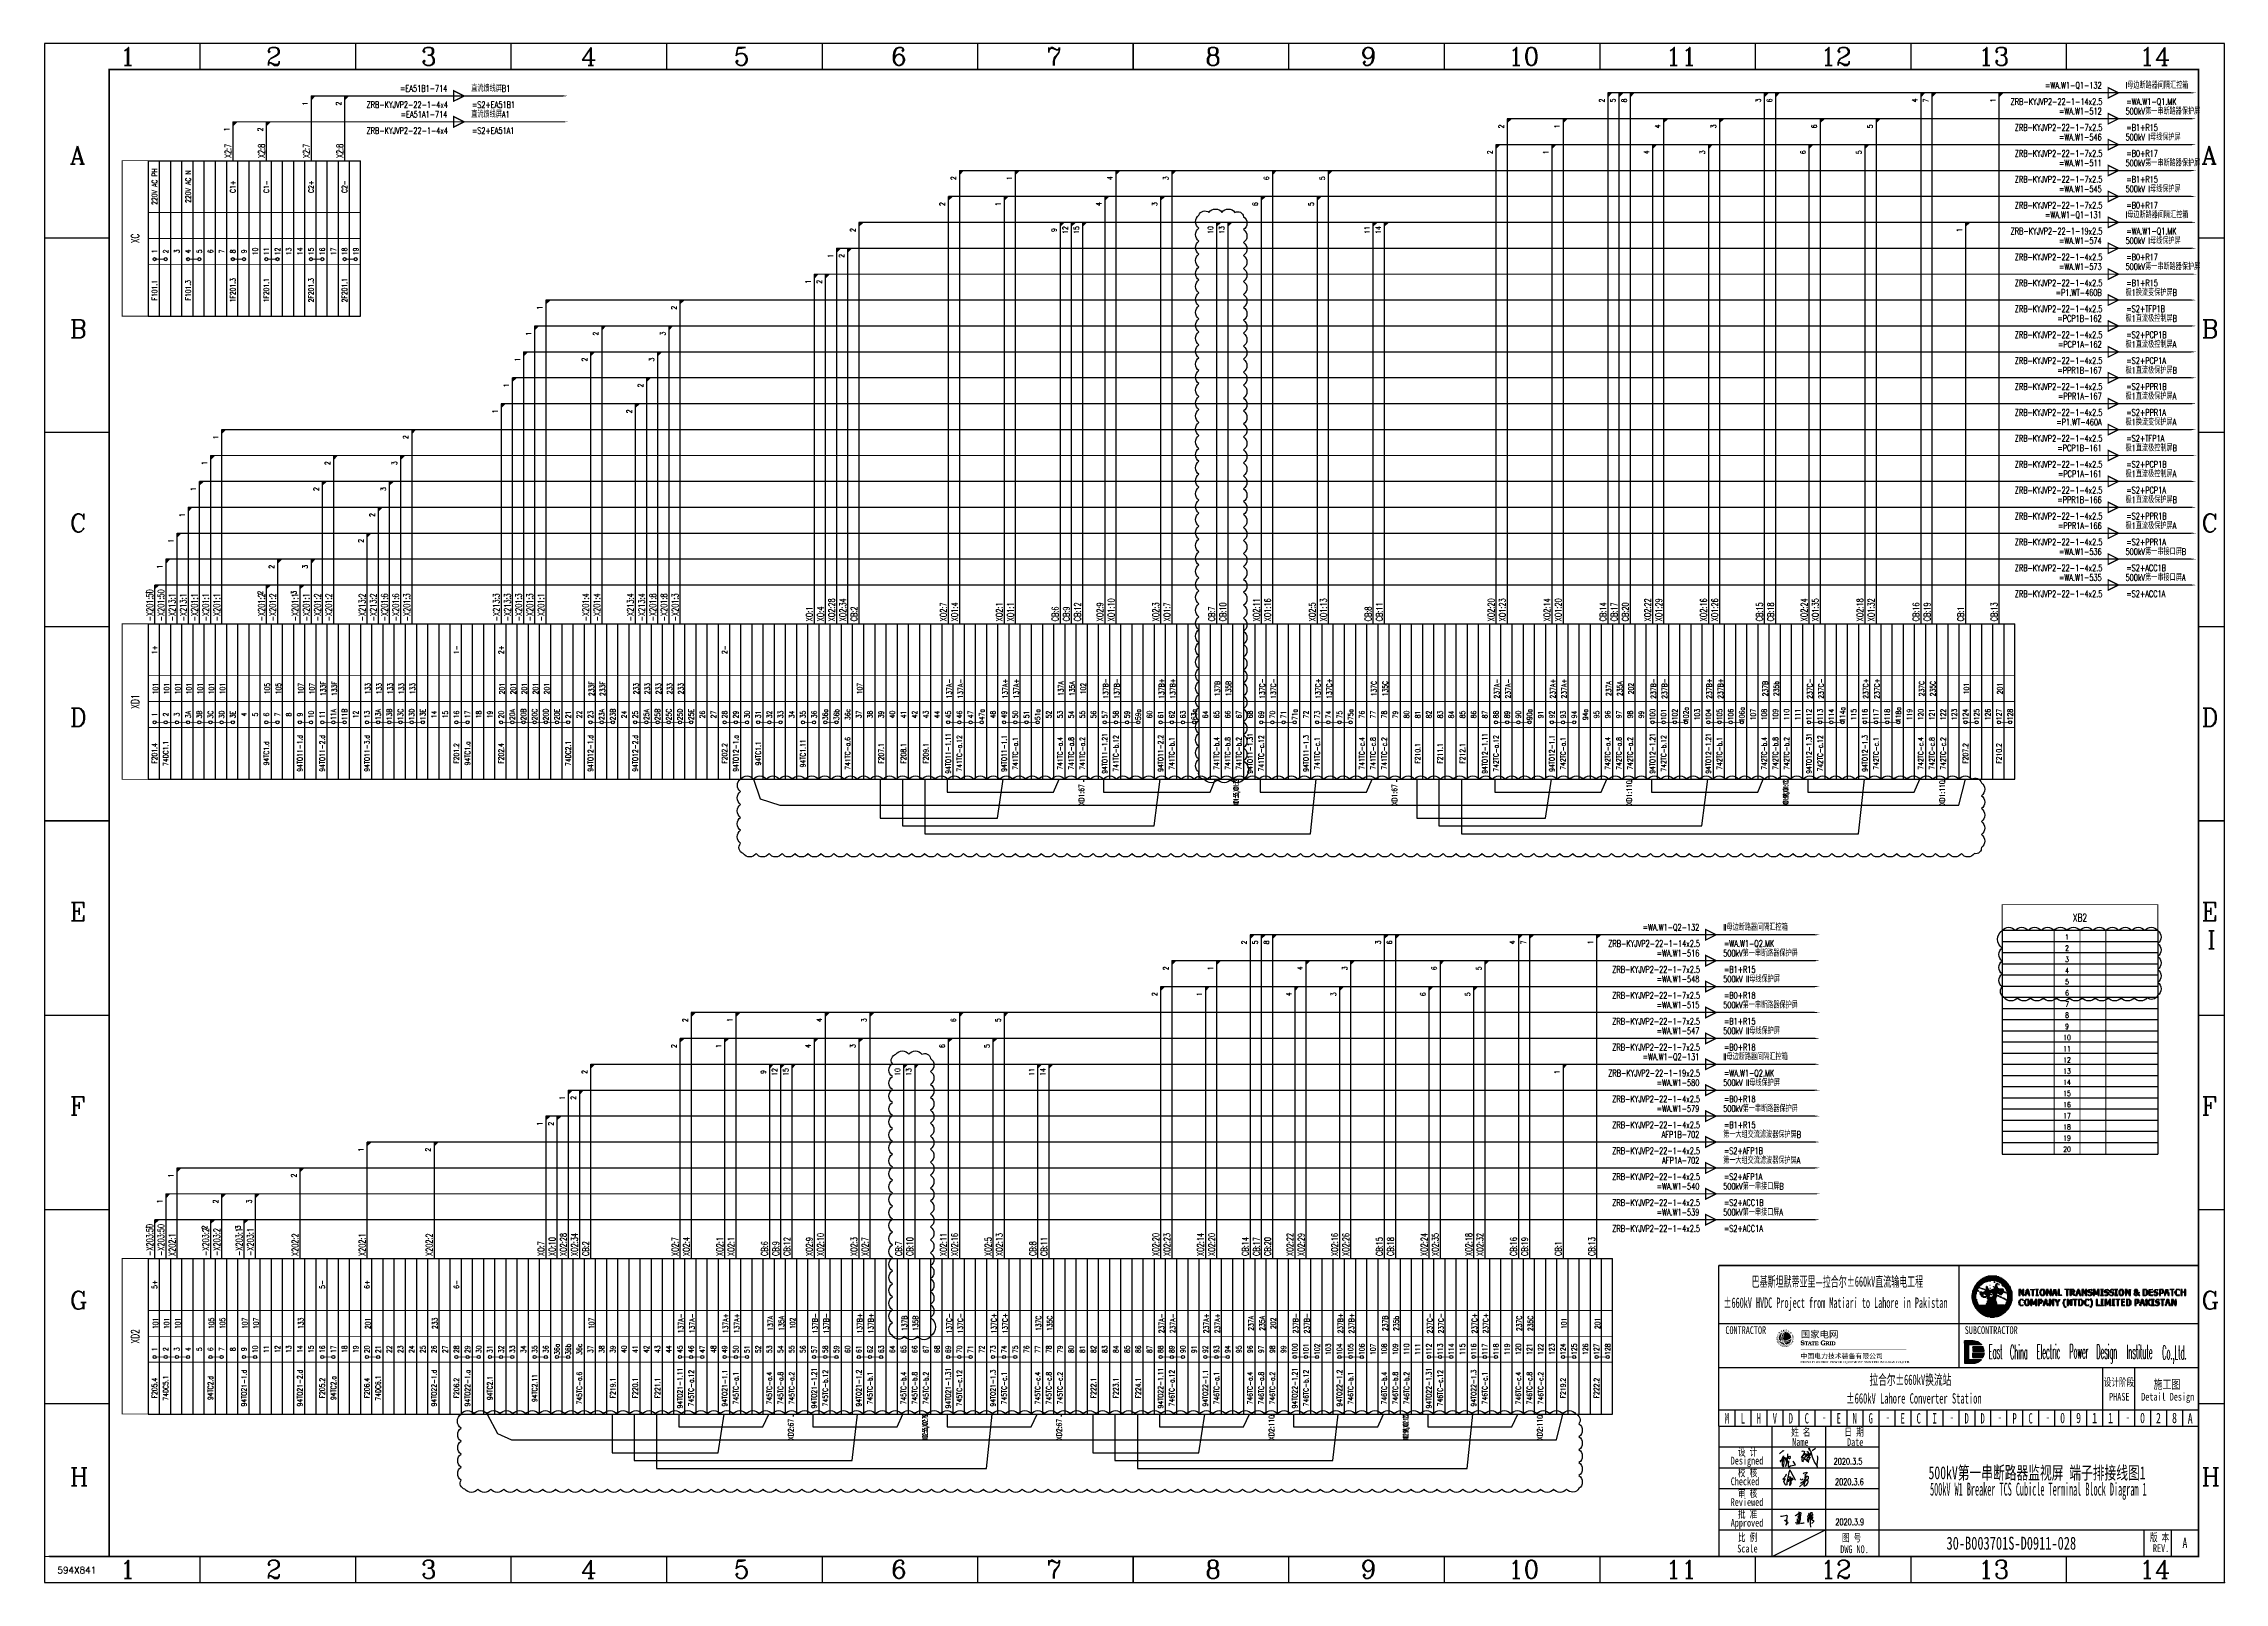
# Model space of a CAD drawing. Header units: millimetres. Extents: x 0 to 841, y 0 to 594.
import ezdxf
from ezdxf.enums import TextEntityAlignment as Align

# ---------------------------------------------------------------- set-up
doc = ezdxf.new("R2010")
doc.units = ezdxf.units.MM
for name, color, linetype in [('GPDRAW', 1, 'Continuous'), ('HZ', 7, 'Continuous'), ('LAYER0', 7, 'Continuous'), ('sign', 7, 'Continuous'), ('TEXT', 255, 'Continuous'), ('TITLE', 1, 'Continuous')]:
    doc.layers.add(name, color=color, linetype=linetype)
doc.styles.add('Cad logo ht', font='simhei.ttf')
doc.styles.add('Cad logo times', font='times.ttf')
doc.styles.add('Cad Logo wryh', font='Microsoft YaHei.ttf')
doc.styles.add('ECL', font='', dxfattribs={"width": 0.7, "height": 3})
doc.styles.add('elec', font='simplex.shx', dxfattribs={"width": 0.7, "bigfont": 'hztxta.shx'})
doc.styles.add('GPDRAW', font='txt.shx', dxfattribs={"height": 2.5, "bigfont": 'hzfs.shx'})
doc.styles.add('LXL', font='', dxfattribs={"width": 0.7, "height": 3})
doc.styles.add('ROMANC', font='romanc')
doc.styles.add('ROMANT', font='ROMANT.SHX', dxfattribs={"width": 0.6})
doc.styles.get('ECL').set_extended_font_data('FangSong_GB2312')
doc.styles.get('LXL').set_extended_font_data('仿宋_GB2312')

# ---------------------------------------------------------------- blocks, each defined once
blk = doc.blocks.new('*HATCH105')
for p, q in [((808, 930), (812, 926)), ((808, 926), (810, 924))]:
    blk.add_line(p, q)
blk = doc.blocks.new('*HATCH44')
for p, q in [((808, 930), (812, 926)), ((808, 926), (810, 924))]:
    blk.add_line(p, q)
blk = doc.blocks.new('A$C45385C36')
for p, q in [((2.79, 39.61), (4.06, 40.82)), ((3.29, 37.14), (3.07, 36.97)), ((3.07, 36.97), (3.12, 36.7)), ((3.12, 36.7), (3.29, 36.64)), ((3.29, 36.64), (3.45, 36.81)), ((3.45, 36.81), (4.39, 38.9)), ((4, 37.36), (3.89, 35.93)), ((3.89, 35.93), (3.89, 35.27)), ((3.89, 35.27), (4.06, 34.83)), ((4.39, 38.9), (4, 37.36)), ((4.06, 40.82), (4.28, 40.88)), ((4.06, 34.83), (4.17, 34.61)), ((4.17, 34.61), (4.39, 34.77)), ((4.28, 40.88), (4.44, 40.82)), ((4.39, 34.77), (4.5, 35.32)), ((4.5, 35.32), (4.55, 36.31)), ((4.55, 36.31), (4.61, 37.47)), ((4.61, 37.47), (4.78, 38.24)), ((4.78, 38.24), (4.83, 38.29)), ((4.83, 38.29), (5.49, 36.42)), ((5.66, 36.59), (5.11, 34.77)), ((5.11, 34.77), (5.71, 36.26)), ((5.33, 37.52), (6.04, 38.29)), ((5.49, 36.42), (5.33, 37.52)), ((5.93, 37.96), (5.66, 36.59)), ((5.71, 36.26), (6.26, 36.97)), ((5.88, 39.61), (5.93, 37.96)), ((6.04, 38.29), (6.43, 38.57)), ((6.26, 36.97), (6.1, 35.1)), ((6.1, 35.1), (6.15, 34.77)), ((6.15, 34.77), (6.37, 34.66)), ((6.65, 37.69), (6.26, 38.13)), ((6.37, 34.66), (7.09, 34.94)), ((6.43, 38.57), (6.76, 38.68)), ((6.76, 37.69), (6.65, 37.69)), ((6.76, 38.68), (6.87, 38.62)), ((6.92, 38.51), (6.76, 37.69)), ((6.87, 38.62), (6.92, 38.51)), ((7.09, 34.94), (8.96, 35.43)), ((8.96, 35.43), (8.03, 36.86)), ((12.22, 39.61), (11.17, 38.18)), ((11.17, 38.18), (12.55, 39.56)), ((11.5, 40.55), (11.55, 40.71)), ((11.55, 40.71), (11.88, 40.77)), ((11.55, 37.41), (11.72, 38.46)), ((11.66, 36.48), (11.55, 37.41)), ((11.94, 36.97), (11.66, 36.48)), ((11.72, 38.46), (14.14, 36.42)), ((11.88, 40.77), (12.22, 40.71)), ((12.93, 39.12), (11.94, 36.97)), ((12.22, 40.71), (12.44, 40.49)), ((12.44, 40.49), (12.22, 39.61)), ((12.55, 39.56), (12.82, 39.83)), ((13.87, 39.78), (12.71, 38.46)), ((12.71, 38.46), (14.09, 39.5)), ((12.82, 39.83), (12.93, 39.67)), ((12.93, 39.67), (12.93, 39.12)), ((13.37, 40.33), (13.65, 40.55)), ((13.37, 36.75), (13.59, 38.18)), ((13.65, 36.81), (13.37, 36.75)), ((13.59, 38.18), (14.86, 39.39)), ((13.92, 38.18), (13.59, 38.18)), ((14.14, 36.42), (13.59, 37.3)), ((13.65, 40.55), (13.98, 40.33)), ((13.81, 36.97), (13.65, 36.81)), ((14.64, 38.4), (13.81, 36.97)), ((13.92, 40), (13.87, 39.78)), ((14.31, 39.34), (13.87, 39.34)), ((13.87, 39.34), (14.2, 37.96)), ((13.98, 40.33), (13.92, 40)), ((14.2, 37.96), (13.92, 38.18)), ((13.98, 38.24), (14.64, 38.4)), ((14.09, 39.5), (14.75, 39.94)), ((14.2, 41.32), (14.14, 41.81)), ((14.14, 41.81), (14.53, 41.15)), ((14.36, 41.1), (14.2, 41.32)), ((14.75, 39.94), (14.31, 39.34)), ((14.58, 40.77), (14.36, 41.1)), ((14.53, 41.15), (14.86, 40.38)), ((15.08, 40.38), (14.58, 40.77)), ((14.86, 40.38), (15.41, 38.51)), ((14.86, 39.39), (15.19, 40.22)), ((15.19, 40.22), (15.08, 40.38)), ((15.41, 38.51), (16.35, 36.31)), ((16.73, 41.65), (15.47, 40.82)), ((16.35, 36.31), (17.01, 35.43)), ((17.01, 35.43), (17.51, 34.33)), ((17.4, 35.32), (17.51, 36.7)), ((17.51, 34.33), (17.4, 35.32)), ((17.62, 38.35), (17.45, 38.9)), ((17.51, 36.7), (17.56, 37.47)), ((17.56, 37.47), (17.62, 38.35)), ((8.98, 15.85), (10.73, 16.94)), ((10.29, 17.14), (10.23, 14.31)), ((10.39, 17.28), (10.29, 17.14)), ((10.46, 17.08), (10.39, 17.28)), ((10.73, 16.94), (10.96, 17)), ((11.07, 16.87), (10.92, 15.8)), ((10.96, 17), (11.07, 16.87)), ((14.49, 15.76), (14.74, 16.9)), ((14.66, 16.9), (14.64, 14.76)), ((14.74, 16.9), (14.66, 16.9)), ((15.31, 16.67), (15.25, 17.06)), ((15.25, 17.06), (15.33, 15.8)), ((0, 0), (20.56, 10.28)), ((3.14, 15.51), (3.78, 15.54)), ((3.78, 15.54), (5.48, 15.99)), ((4.81, 13.87), (4.91, 13.98)), ((5.35, 13.46), (4.81, 13.87)), ((4.91, 13.98), (5.16, 14.04)), ((5.16, 14.04), (5.46, 13.98)), ((5.65, 13.3), (5.3, 12.14)), ((5.3, 12.14), (5.99, 12.96)), ((5.79, 15.67), (5.35, 13.46)), ((5.46, 13.98), (5.62, 13.7)), ((5.48, 15.99), (5.69, 15.9)), ((5.62, 13.7), (5.65, 13.3)), ((5.69, 15.9), (5.78, 15.69)), ((5.78, 15.69), (5.79, 15.67)), ((5.99, 12.96), (6.27, 13.17)), ((8.88, 15.72), (8.98, 15.85)), ((8.91, 13.13), (9.36, 13.03)), ((9.36, 13.03), (9.76, 12.99)), ((9.56, 12.53), (9.51, 12.31)), ((9.63, 12.98), (9.56, 12.53)), ((9.67, 14.57), (9.6, 14.08)), ((9.6, 14.08), (9.6, 13.49)), ((9.6, 13.49), (9.63, 12.98)), ((9.76, 12.99), (10.24, 12.95)), ((10.43, 15.12), (10.04, 14.65)), ((10.04, 14.65), (10.2, 14.77)), ((10.05, 15.23), (10.07, 15.41)), ((10.23, 14.95), (10.05, 15.23)), ((10.07, 15.41), (10.3, 15.75)), ((10.36, 13.63), (10.14, 13.87)), ((10.14, 13.87), (10.29, 12.51)), ((10.2, 14.77), (10.39, 14.79)), ((10.51, 14.66), (10.23, 14.95)), ((10.23, 14.31), (10.29, 12.51)), ((10.24, 12.95), (10.56, 13.28)), ((10.29, 12.51), (10.24, 12.95)), ((10.24, 12.95), (11.02, 12.92)), ((10.5, 14.75), (10.26, 14.27)), ((10.26, 14.27), (10.36, 13.95)), ((10.3, 15.75), (10.45, 15.75)), ((10.36, 13.95), (10.36, 13.63)), ((10.39, 14.79), (10.5, 14.75)), ((10.51, 15.29), (10.43, 15.12)), ((10.45, 15.75), (10.55, 15.69)), ((10.55, 15.49), (10.51, 15.29)), ((10.63, 14.74), (10.51, 14.66)), ((10.55, 15.69), (10.55, 15.49)), ((10.56, 13.28), (10.83, 13.74)), ((10.69, 16.26), (10.58, 16.49)), ((10.92, 15.8), (10.63, 14.74)), ((10.92, 15.8), (10.69, 16.26)), ((10.83, 13.74), (10.9, 14.32)), ((10.9, 14.32), (10.96, 14.83)), ((10.92, 15.29), (10.92, 15.8)), ((10.96, 14.83), (10.92, 15.29)), ((11.02, 12.92), (11.65, 12.93)), ((11.65, 12.93), (12.11, 12.98)), ((12.11, 12.98), (12.32, 13)), ((13.73, 14.73), (13.55, 14.37)), ((13.55, 14.37), (13.59, 14.15)), ((13.63, 15.5), (13.59, 15.4)), ((13.59, 15.4), (13.74, 15.2)), ((13.59, 14.15), (13.82, 13.21)), ((13.8, 15.6), (13.63, 15.5)), ((13.87, 14.99), (13.73, 14.73)), ((13.74, 15.2), (13.88, 15.11)), ((13.93, 15.78), (13.8, 15.6)), ((13.82, 13.21), (14.01, 13.59)), ((13.88, 15.11), (13.87, 14.99)), ((14.12, 16.22), (13.93, 15.78)), ((14, 16.67), (14.15, 16.62)), ((14, 15.09), (14.2, 15.35)), ((14.07, 14.91), (14, 15.09)), ((14.01, 13.59), (14.49, 15.76)), ((14.2, 16.4), (14.12, 16.22)), ((14.15, 16.62), (14.2, 16.4)), ((14.2, 15.35), (14.49, 15.59)), ((14.49, 15.59), (15.38, 15.99)), ((14.64, 14.76), (14.66, 13.11)), ((14.66, 13.11), (14.67, 12.61)), ((14.67, 12.61), (14.78, 11.35)), ((14.98, 15.14), (15.08, 15.29)), ((14.99, 15.01), (14.98, 15.14)), ((14.99, 14.79), (14.99, 15.01)), ((15.02, 14.57), (14.99, 14.79)), ((15.07, 14.36), (15.02, 14.57)), ((15.14, 14.26), (15.07, 14.36)), ((15.08, 15.29), (15.23, 15.36)), ((15.23, 14.24), (15.14, 14.26)), ((15.42, 12.83), (15.21, 12.75)), ((15.37, 14.59), (15.22, 14.31)), ((15.22, 14.31), (15.38, 14.08)), ((15.23, 15.36), (15.38, 15.36)), ((15.32, 14.35), (15.23, 14.24)), ((15.41, 16.49), (15.31, 16.67)), ((15.33, 15.8), (15.32, 14.35)), ((15.49, 14.88), (15.37, 14.59)), ((15.38, 15.99), (15.67, 16.09)), ((15.38, 15.36), (15.49, 15.33)), ((15.38, 14.08), (15.68, 14)), ((15.65, 16.13), (15.41, 16.49)), ((15.86, 13.26), (15.42, 12.83)), ((15.49, 15.33), (15.52, 15.12)), ((15.52, 15.12), (15.49, 14.88)), ((15.84, 16.09), (15.65, 16.13)), ((15.67, 16.09), (15.84, 16.09)), ((15.68, 14), (15.93, 13.89)), ((15.97, 13.45), (15.86, 13.26)), ((15.93, 13.89), (16.06, 13.67)), ((16.06, 13.67), (15.97, 13.45))]:
    blk.add_line(p, q)
at = {"layer": 'LAYER0'}
for p, q in [((4.16, 29.8), (5.28, 31.15)), ((4.16, 29.8), (5.28, 31.15)), ((4.17, 29.67), (4.16, 29.8)), ((4.17, 29.67), (4.16, 29.8)), ((4.99, 29.97), (4.17, 29.67)), ((4.99, 29.97), (4.17, 29.67)), ((4.52, 28.99), (4.9, 29.54)), ((4.52, 28.99), (4.9, 29.54)), ((4.52, 28.79), (4.52, 28.99)), ((4.52, 28.79), (4.52, 28.99)), ((5.15, 27.72), (4.52, 28.79)), ((5.15, 27.72), (4.52, 28.79)), ((4.9, 29.54), (5.04, 29.93)), ((4.9, 29.54), (5.04, 29.93)), ((5.04, 29.93), (4.99, 29.97)), ((5.04, 29.93), (4.99, 29.97)), ((5.37, 27.51), (5.15, 27.72)), ((5.37, 27.51), (5.15, 27.72)), ((5.56, 31.74), (5.23, 31.47)), ((5.56, 31.74), (5.23, 31.47)), ((5.28, 31.15), (5.56, 31.74)), ((5.28, 31.15), (5.56, 31.74)), ((5.65, 27.62), (5.37, 27.51)), ((5.65, 27.62), (5.37, 27.51)), ((5.46, 31.53), (5.4, 31.6)), ((5.46, 31.53), (5.4, 31.6)), ((5.83, 28.96), (5.63, 28.68)), ((5.83, 28.96), (5.63, 28.68)), ((5.63, 28.68), (5.65, 27.62)), ((5.63, 28.68), (5.65, 27.62)), ((6.02, 30.5), (5.82, 29.41)), ((6.02, 30.5), (5.82, 29.41)), ((5.82, 29.41), (5.83, 28.96)), ((5.82, 29.41), (5.83, 28.96)), ((6.77, 30.08), (5.83, 28.96)), ((6.77, 30.08), (5.83, 28.96)), ((5.83, 28.96), (5.9, 28.93)), ((5.83, 28.96), (5.9, 28.93)), ((5.9, 28.93), (6.3, 29.08)), ((5.9, 28.93), (6.3, 29.08)), ((6.44, 32.49), (6.02, 30.5)), ((6.44, 32.49), (6.02, 30.5)), ((6.02, 30.5), (6.67, 30.8)), ((6.02, 30.5), (6.67, 30.8)), ((6.3, 29.08), (7.98, 30.21)), ((6.3, 29.08), (7.98, 30.21)), ((6.77, 33.51), (6.44, 32.49)), ((6.77, 33.51), (6.44, 32.49)), ((6.74, 27.39), (6.62, 27.58)), ((6.74, 27.39), (6.62, 27.58)), ((6.67, 30.8), (7.08, 30.8)), ((6.67, 30.8), (7.08, 30.8)), ((6.96, 27.49), (6.74, 27.39)), ((6.96, 27.49), (6.74, 27.39)), ((6.77, 33.51), (7.1, 32.99)), ((6.77, 33.51), (7.1, 32.99)), ((7.08, 30.63), (6.77, 30.08)), ((7.08, 30.63), (6.77, 30.08)), ((7.22, 28.07), (6.96, 27.49)), ((7.22, 28.07), (6.96, 27.49)), ((7, 30.19), (7.98, 30.21)), ((7, 30.19), (7.98, 30.21)), ((7, 30.19), (7.2, 29.1)), ((7, 30.19), (7.2, 29.1)), ((7.08, 30.8), (7.08, 30.63)), ((7.08, 30.8), (7.08, 30.63)), ((7.1, 32.99), (8.82, 29.56)), ((7.1, 32.99), (8.82, 29.56)), ((7.2, 29.1), (7.22, 28.07)), ((7.2, 29.1), (7.22, 28.07)), ((8.82, 29.56), (8.96, 29.44)), ((8.82, 29.56), (8.96, 29.44)), ((11.99, 28.13), (10.52, 26.93)), ((11.99, 28.13), (10.52, 26.93)), ((12.26, 28.97), (10.91, 28.16)), ((12.26, 28.97), (10.91, 28.16)), ((12.28, 32.12), (11.94, 31.89)), ((12.28, 32.12), (11.94, 31.89)), ((12.93, 29.2), (11.99, 28.13)), ((12.93, 29.2), (11.99, 28.13)), ((12.26, 28.97), (12.92, 30.24)), ((12.26, 28.97), (12.92, 30.24)), ((13.36, 29.35), (12.26, 28.97)), ((13.36, 29.35), (12.26, 28.97)), ((13.32, 32.38), (12.28, 32.12)), ((13.32, 32.38), (12.28, 32.12)), ((13.42, 31.03), (12.28, 30.44)), ((13.42, 31.03), (12.28, 30.44)), ((12.32, 27.62), (12.76, 29.01)), ((12.32, 27.62), (12.76, 29.01)), ((12.33, 27.13), (12.32, 27.62)), ((12.33, 27.13), (12.32, 27.62)), ((12.74, 30.06), (12.51, 29.77)), ((12.74, 30.06), (12.51, 29.77)), ((13.45, 32.26), (12.6, 31.43)), ((13.45, 32.26), (12.6, 31.43)), ((12.6, 31.43), (12.67, 31.33)), ((12.6, 31.43), (12.67, 31.33)), ((12.67, 31.33), (13.03, 31.41)), ((12.67, 31.33), (13.03, 31.41)), ((12.92, 30.24), (12.74, 30.13)), ((12.92, 30.24), (12.74, 30.13)), ((12.74, 30.13), (12.74, 30.06)), ((12.74, 30.13), (12.74, 30.06)), ((12.83, 30.72), (12.92, 30.24)), ((12.83, 30.72), (13.08, 30.69)), ((12.83, 30.72), (12.92, 30.24)), ((12.83, 30.72), (13.08, 30.69)), ((12.91, 30.76), (12.92, 30.71)), ((12.91, 30.76), (12.92, 30.71)), ((13.08, 30.69), (12.92, 30.24)), ((13.08, 30.69), (12.92, 30.24)), ((13.21, 29.62), (12.93, 29.2)), ((13.21, 29.62), (12.93, 29.2)), ((12.99, 29.99), (13.01, 29.99)), ((12.99, 29.99), (13.01, 29.99)), ((13.36, 29.45), (13.13, 29.71)), ((13.36, 29.45), (13.13, 29.71)), ((13.32, 32.38), (13.52, 32.38)), ((13.32, 32.38), (13.45, 32.26)), ((13.32, 32.38), (13.52, 32.38)), ((13.32, 32.38), (13.45, 32.26)), ((13.71, 29.67), (13.36, 29.45)), ((13.71, 29.67), (13.36, 29.45)), ((13.36, 29.45), (13.36, 29.35)), ((13.36, 29.45), (13.36, 29.35)), ((13.42, 31.03), (13.64, 31.04)), ((13.42, 31.03), (13.64, 31.04)), ((13.45, 32.38), (13.45, 32.26)), ((13.45, 32.38), (13.45, 32.26)), ((13.64, 31.04), (13.82, 30.92)), ((13.64, 31.04), (13.82, 30.92)), ((13.84, 30.09), (13.71, 29.67)), ((13.84, 30.09), (13.71, 29.67)), ((13.82, 30.92), (13.84, 30.09)), ((13.82, 30.92), (13.84, 30.09))]:
    blk.add_line(p, q, dxfattribs=at)
for centre, radius, start, end in [((9.13, 27.49), 2.51, 110.8407, 178.01324), ((9.13, 27.49), 2.51, 110.8407, 178.01324), ((11.37, 30.25), 0.611, 211.22699, 330.77301), ((11.37, 30.25), 0.611, 211.22699, 330.77301), ((11.62, 29.38), 2.35, 287.52549, 344.22341), ((11.62, 29.38), 2.35, 287.52549, 344.22341), ((13.46, 28.9), 0.458, 338.8314, 102.5483), ((13.46, 28.9), 0.458, 338.8314, 102.5483)]:
    blk.add_arc(centre, radius, start, end, dxfattribs=at)
at = {"layer": 'LAYER0', "xscale": 0.02400000002235174, "yscale": 0.02400000002235174, "zscale": 0.02400000000000001, "rotation": 1}
for name in ['*HATCH105', '*HATCH44']:
    blk.add_blockref(name, (-6.27, 7.49), dxfattribs=at)
at = {"layer": 'HZ', "style": 'elec', "width": 0.7}
for s, p in [('2020.3.5', (29.24, 35.48)), ('2020.3.6', (29.78, 27.58)), ('2020.3.9', (29.91, 12.1))]:
    blk.add_text(s, height=2.5, dxfattribs=at).set_placement(p, align=Align.CENTER)
blk = doc.blocks.new('to')
at = {"const_width": 0.5}
blk.add_lwpolyline([(-4, 2), (-4, -2), (0, 0)], close=True, dxfattribs=at)
at = {"style": 'elec', "width": 0.7}
for tag, p in [('CABLECODE', (-6.5, 1.65)), ('CABLETYPE', (-6.23, -4.65))]:
    blk.add_attdef(tag, text='', height=2.5, dxfattribs=at).set_placement(p, align=Align.RIGHT)
for tag, p in [('EQUNAME', (2.72, 1.65)), ('EQUCODE', (3, -4.65))]:
    blk.add_attdef(tag, p, '', height=2.5, dxfattribs=at)
blk = doc.blocks.new('joinPtR')
for p, q in [((1.5, 0), (0, -1.5)), ((1, 0), (0, -1)), ((0.5, 0), (0, -0.5))]:
    blk.add_line(p, q)
at = {"style": 'elec', "width": 0.7}
blk.add_attdef('NO', text='', height=2, rotation=90, dxfattribs=at).set_placement((-2.31, -2.96), align=Align.MIDDLE)
blk = doc.blocks.new('*U20')
at = {"linetype": 'Continuous', "lineweight": 0}
h = blk.add_hatch(color=138, dxfattribs=at)
edge = h.paths.add_edge_path(flags=16)
edge.add_spline(control_points=[(-10.9, 5.5), (-10.9, 7.3), (-9.5, 8.8), (-7.6, 8.8), (-7.6, 8.8), (-5.8, 8.8), (-4.3, 7.3), (-4.3, 5.5), (-4.3, 5.5), (-4.3, 3.7), (-5.8, 2.2), (-7.6, 2.2), (-7.6, 2.2), (-9.5, 2.2), (-10.9, 3.7), (-10.9, 5.5)], knot_values=[0, 0, 0, 0, 0.25, 0.25, 0.25, 0.2501, 0.5, 0.5, 0.5, 0.5001, 0.75, 0.75, 0.75, 0.7501, 1, 1, 1, 1], degree=3, periodic=0)
edge = h.paths.add_edge_path()
edge.add_spline(control_points=[(-11, 5.5), (-11, 3.6), (-9.5, 2.1), (-7.6, 2.1), (-7.6, 2.1), (-5.8, 2.1), (-4.3, 3.6), (-4.3, 5.5), (-4.3, 5.5), (-4.3, 7.3), (-5.8, 8.9), (-7.6, 8.9), (-7.6, 8.9), (-9.5, 8.9), (-11, 7.3), (-11, 5.5)], knot_values=[0, 0, 0, 0, 0.25, 0.25, 0.25, 0.2501, 0.5, 0.5, 0.5, 0.5001, 0.75, 0.75, 0.75, 0.7501, 1, 1, 1, 1], degree=3, periodic=0)
edge = h.paths.add_edge_path()
edge.add_spline(control_points=[(-5, 2.9), (-5, 2.9), (-4.9, 3.1), (-4.9, 3.1), (-4.9, 3.1), (-4.9, 3.1), (-4.5, 3), (-4.5, 3), (-4.5, 3), (-4.5, 3), (-4.6, 3.1), (-4.6, 3.1), (-4.6, 3.1), (-4.7, 3.2), (-4.7, 3.2), (-4.7, 3.2), (-4.7, 3.2), (-4.7, 3.2), (-4.7, 3.2), (-4.8, 3.2), (-4.8, 3.2), (-4.8, 3.2), (-4.8, 3.2), (-4.8, 3.2), (-4.8, 3.2), (-4.8, 3.2), (-4.7, 3.4), (-4.7, 3.4), (-4.7, 3.4), (-4.7, 3.4), (-4.6, 3.3), (-4.6, 3.3), (-4.6, 3.3), (-4.6, 3.3), (-4.6, 3.3), (-4.6, 3.3), (-4.6, 3.3), (-4.6, 3.2), (-4.6, 3.2), (-4.6, 3.2), (-4.6, 3.2), (-4.6, 3.2), (-4.3, 2.9), (-4.3, 2.9), (-4.3, 2.9), (-4.3, 2.9), (-4.3, 2.8), (-4.3, 2.8), (-4.3, 2.8), (-4.3, 2.8), (-4.8, 3), (-4.8, 3), (-4.8, 3), (-4.8, 3), (-4.6, 2.8), (-4.6, 2.8), (-4.6, 2.8), (-4.6, 2.7), (-4.6, 2.7), (-4.5, 2.7), (-4.5, 2.7), (-4.5, 2.7), (-4.5, 2.7), (-4.5, 2.7), (-4.5, 2.7), (-4.5, 2.7), (-4.4, 2.7), (-4.4, 2.7), (-4.4, 2.7), (-4.4, 2.7), (-4.6, 2.5), (-4.6, 2.5), (-4.6, 2.5), (-4.6, 2.5), (-4.6, 2.6), (-4.6, 2.6), (-4.6, 2.6), (-4.6, 2.6), (-4.6, 2.6), (-4.6, 2.6), (-4.6, 2.6), (-4.6, 2.7), (-4.6, 2.7), (-4.7, 2.7), (-4.7, 2.7), (-4.7, 2.7), (-4.9, 2.9), (-4.9, 2.9), (-4.9, 2.9), (-4.9, 2.9), (-4.9, 2.9), (-4.9, 2.9), (-4.9, 2.9), (-4.9, 2.9), (-5, 2.9), (-5, 2.9), (-5, 2.9), (-5, 2.9), (-5, 2.9), (-5, 2.9)], knot_values=[0, 0, 0, 0, 0.04, 0.04, 0.04, 0.0401, 0.08, 0.08, 0.08, 0.0801, 0.12, 0.12, 0.12, 0.1201, 0.16, 0.16, 0.16, 0.1601, 0.2, 0.2, 0.2, 0.2001, 0.24, 0.24, 0.24, 0.2401, 0.28, 0.28, 0.28, 0.2801, 0.32, 0.32, 0.32, 0.3201, 0.36, 0.36, 0.36, 0.3601, 0.4, 0.4, 0.4, 0.4001, 0.44, 0.44, 0.44, 0.4401, 0.48, 0.48, 0.48, 0.4801, 0.52, 0.52, 0.52, 0.5201, 0.56, 0.56, 0.56, 0.5601, 0.6, 0.6, 0.6, 0.6001, 0.64, 0.64, 0.64, 0.6401, 0.68, 0.68, 0.68, 0.6801, 0.72, 0.72, 0.72, 0.7201, 0.76, 0.76, 0.76, 0.7601, 0.8, 0.8, 0.8, 0.8001, 0.84, 0.84, 0.84, 0.8401, 0.88, 0.88, 0.88, 0.8801, 0.92, 0.92, 0.92, 0.9201, 0.96, 0.96, 0.96, 0.9601, 1, 1, 1, 1], degree=3, periodic=0)
edge = h.paths.add_edge_path()
edge.add_spline(control_points=[(-3.9, 7), (-3.9, 7), (-3.9, 7), (-3.9, 7), (-3.9, 7), (-3.8, 7), (-3.8, 6.9), (-3.7, 6.9), (-3.7, 6.9), (-3.7, 6.9), (-3.7, 6.9), (-3.7, 6.9), (-3.7, 6.9), (-3.7, 6.9), (-3.8, 7.1), (-3.8, 7.1), (-3.8, 7.1), (-3.8, 7.1), (-3.8, 7.1), (-3.8, 7.1), (-3.8, 7.1), (-3.8, 7.1), (-3.8, 7.1), (-3.8, 7.1), (-3.8, 7.1), (-3.8, 7.1), (-3.8, 7.1), (-3.8, 7), (-3.8, 7), (-3.8, 7), (-3.8, 7), (-3.8, 7), (-3.8, 7), (-3.8, 7), (-3.9, 7), (-3.9, 7), (-3.9, 7), (-3.9, 7), (-3.9, 7), (-3.9, 7), (-3.9, 7), (-3.9, 7), (-4, 7.2), (-4, 7.2), (-4, 7.2), (-4, 7.2), (-3.9, 7.2), (-3.9, 7.2), (-3.9, 7.2), (-3.9, 7.2), (-3.9, 7.2), (-3.9, 7.2), (-3.9, 7.2), (-3.9, 7.3), (-3.9, 7.3), (-3.9, 7.3), (-3.9, 7.3), (-3.9, 7.3), (-3.9, 7.3), (-3.9, 7.3), (-3.9, 7.3), (-3.9, 7.3), (-3.9, 7.2), (-3.9, 7.2), (-3.9, 7.2), (-3.9, 7.2), (-3.9, 7.2), (-3.9, 7.2), (-3.9, 7.2), (-3.9, 7.2), (-3.8, 7.2), (-3.8, 7.2), (-3.8, 7.2), (-3.8, 7.2), (-3.9, 7.5), (-3.9, 7.5), (-3.9, 7.5), (-3.9, 7.5), (-4, 7.5), (-4, 7.5), (-4, 7.5), (-4, 7.4), (-4, 7.4), (-4, 7.4), (-4, 7.4), (-4, 7.4), (-4, 7.4), (-4, 7.4), (-4, 7.4), (-4, 7.4), (-4.4, 7), (-4.4, 7), (-4.4, 7), (-4.4, 7), (-4.3, 6.9), (-4.3, 6.9), (-4.3, 6.9), (-4.3, 6.9), (-3.9, 7), (-3.9, 7)], knot_values=[0, 0, 0, 0, 0.04, 0.04, 0.04, 0.0401, 0.08, 0.08, 0.08, 0.0801, 0.12, 0.12, 0.12, 0.1201, 0.16, 0.16, 0.16, 0.1601, 0.2, 0.2, 0.2, 0.2001, 0.24, 0.24, 0.24, 0.2401, 0.28, 0.28, 0.28, 0.2801, 0.32, 0.32, 0.32, 0.3201, 0.36, 0.36, 0.36, 0.3601, 0.4, 0.4, 0.4, 0.4001, 0.44, 0.44, 0.44, 0.4401, 0.48, 0.48, 0.48, 0.4801, 0.52, 0.52, 0.52, 0.5201, 0.56, 0.56, 0.56, 0.5601, 0.6, 0.6, 0.6, 0.6001, 0.64, 0.64, 0.64, 0.6401, 0.68, 0.68, 0.68, 0.6801, 0.72, 0.72, 0.72, 0.7201, 0.76, 0.76, 0.76, 0.7601, 0.8, 0.8, 0.8, 0.8001, 0.84, 0.84, 0.84, 0.8401, 0.88, 0.88, 0.88, 0.8801, 0.92, 0.92, 0.92, 0.9201, 0.96, 0.96, 0.96, 0.9601, 1, 1, 1, 1], degree=3, periodic=0)
edge = h.paths.add_edge_path(flags=16)
edge.add_spline(control_points=[(-4.1, 7.1), (-4.1, 7.1), (-4, 7), (-4, 7), (-4, 7), (-4, 7), (-4.2, 7), (-4.2, 7), (-4.2, 7), (-4.2, 7), (-4.1, 7.1), (-4.1, 7.1)], knot_values=[0, 0, 0, 0, 0.333333, 0.333333, 0.333333, 0.333433, 0.666667, 0.666667, 0.666667, 0.666767, 1, 1, 1, 1], degree=3, periodic=0)
edge = h.paths.add_edge_path()
edge.add_spline(control_points=[(-4.1, 6.2), (-4.1, 6.2), (-4.2, 6.5), (-4.2, 6.5), (-4.2, 6.5), (-4.2, 6.5), (-3.9, 6.7), (-3.9, 6.7), (-3.9, 6.7), (-3.9, 6.7), (-4, 6.7), (-4, 6.7), (-4, 6.7), (-4.1, 6.7), (-4.1, 6.7), (-4.1, 6.7), (-4.1, 6.7), (-4.1, 6.6), (-4.1, 6.6), (-4.1, 6.6), (-4.1, 6.6), (-4.1, 6.6), (-4.2, 6.6), (-4.2, 6.6), (-4.2, 6.6), (-4.2, 6.6), (-4.3, 6.8), (-4.3, 6.8), (-4.3, 6.8), (-4.3, 6.8), (-4.2, 6.8), (-4.2, 6.8), (-4.2, 6.8), (-4.2, 6.8), (-4.2, 6.8), (-4.1, 6.8), (-4.1, 6.8), (-4.1, 6.7), (-4.1, 6.8), (-4.1, 6.8), (-4.1, 6.8), (-4.1, 6.8), (-3.6, 6.9), (-3.6, 6.9), (-3.6, 6.9), (-3.6, 6.9), (-3.6, 6.8), (-3.6, 6.8), (-3.6, 6.8), (-3.6, 6.8), (-4, 6.4), (-4, 6.4), (-4, 6.4), (-4, 6.4), (-3.7, 6.5), (-3.7, 6.5), (-3.7, 6.5), (-3.7, 6.5), (-3.7, 6.5), (-3.6, 6.5), (-3.6, 6.5), (-3.6, 6.5), (-3.6, 6.6), (-3.6, 6.6), (-3.6, 6.6), (-3.6, 6.6), (-3.6, 6.6), (-3.6, 6.6), (-3.6, 6.6), (-3.6, 6.6), (-3.5, 6.4), (-3.5, 6.4), (-3.5, 6.4), (-3.5, 6.4), (-3.6, 6.4), (-3.6, 6.4), (-3.6, 6.4), (-3.6, 6.4), (-3.6, 6.4), (-3.6, 6.4), (-3.6, 6.4), (-3.6, 6.4), (-3.7, 6.4), (-3.7, 6.4), (-3.7, 6.4), (-3.7, 6.4), (-3.9, 6.4), (-3.9, 6.4), (-3.9, 6.4), (-4, 6.3), (-4, 6.3), (-4, 6.3), (-4, 6.3), (-4, 6.3), (-4, 6.3), (-4, 6.3), (-4, 6.3), (-4, 6.3), (-4.1, 6.2), (-4.1, 6.2)], knot_values=[0, 0, 0, 0, 0.04, 0.04, 0.04, 0.0401, 0.08, 0.08, 0.08, 0.0801, 0.12, 0.12, 0.12, 0.1201, 0.16, 0.16, 0.16, 0.1601, 0.2, 0.2, 0.2, 0.2001, 0.24, 0.24, 0.24, 0.2401, 0.28, 0.28, 0.28, 0.2801, 0.32, 0.32, 0.32, 0.3201, 0.36, 0.36, 0.36, 0.3601, 0.4, 0.4, 0.4, 0.4001, 0.44, 0.44, 0.44, 0.4401, 0.48, 0.48, 0.48, 0.4801, 0.52, 0.52, 0.52, 0.5201, 0.56, 0.56, 0.56, 0.5601, 0.6, 0.6, 0.6, 0.6001, 0.64, 0.64, 0.64, 0.6401, 0.68, 0.68, 0.68, 0.6801, 0.72, 0.72, 0.72, 0.7201, 0.76, 0.76, 0.76, 0.7601, 0.8, 0.8, 0.8, 0.8001, 0.84, 0.84, 0.84, 0.8401, 0.88, 0.88, 0.88, 0.8801, 0.92, 0.92, 0.92, 0.9201, 0.96, 0.96, 0.96, 0.9601, 1, 1, 1, 1], degree=3, periodic=0)
edge = h.paths.add_edge_path()
edge.add_spline(control_points=[(-4, 5.9), (-4, 5.9), (-4.1, 6), (-4.1, 6.1), (-4.1, 6.1), (-4.1, 6.2), (-4.1, 6.2), (-4.1, 6.2), (-4.1, 6.2), (-4.1, 6.2), (-4, 6.2), (-4, 6.2), (-4, 6.2), (-4, 6.2), (-4, 6.2), (-4, 6.2), (-4, 6.2), (-4, 6.2), (-3.9, 6.2), (-3.9, 6.2), (-3.9, 6.2), (-3.9, 6.2), (-3.7, 6.2), (-3.7, 6.2), (-3.7, 6.2), (-3.6, 6.2), (-3.6, 6.2), (-3.6, 6.2), (-3.6, 6.2), (-3.6, 6.3), (-3.6, 6.3), (-3.6, 6.3), (-3.6, 6.3), (-3.6, 6.3), (-3.5, 6.3), (-3.5, 6.3), (-3.5, 6.3), (-3.5, 6.3), (-3.4, 6), (-3.4, 6), (-3.4, 6), (-3.4, 6), (-3.5, 6), (-3.5, 6), (-3.5, 6), (-3.5, 6.1), (-3.5, 6.1), (-3.5, 6.1), (-3.5, 6.1), (-3.6, 6.1), (-3.6, 6.1), (-3.6, 6.1), (-3.6, 6.1), (-3.6, 6.1), (-3.9, 6), (-3.9, 6), (-3.9, 6), (-3.9, 6), (-3.9, 6), (-4, 6), (-4, 6), (-4, 6), (-4, 6), (-4, 5.9), (-4, 5.9), (-4, 5.9), (-4, 5.9), (-4, 5.9)], knot_values=[0, 0, 0, 0, 0.058824, 0.058824, 0.058824, 0.058924, 0.117647, 0.117647, 0.117647, 0.117747, 0.176471, 0.176471, 0.176471, 0.176571, 0.235294, 0.235294, 0.235294, 0.235394, 0.294118, 0.294118, 0.294118, 0.294218, 0.352941, 0.352941, 0.352941, 0.353041, 0.411765, 0.411765, 0.411765, 0.411865, 0.470588, 0.470588, 0.470588, 0.470688, 0.529412, 0.529412, 0.529412, 0.529512, 0.588235, 0.588235, 0.588235, 0.588335, 0.647059, 0.647059, 0.647059, 0.647159, 0.705882, 0.705882, 0.705882, 0.705982, 0.764706, 0.764706, 0.764706, 0.764806, 0.823529, 0.823529, 0.823529, 0.823629, 0.882353, 0.882353, 0.882353, 0.882453, 0.941176, 0.941176, 0.941176, 0.941276, 1, 1, 1, 1], degree=3, periodic=0)
edge = h.paths.add_edge_path()
edge.add_spline(control_points=[(-4, 5.3), (-4, 5.3), (-4, 5.6), (-4, 5.6), (-4, 5.6), (-4, 5.6), (-4, 5.6), (-4, 5.6), (-4, 5.6), (-4, 5.5), (-3.9, 5.5), (-3.9, 5.5), (-3.9, 5.5), (-3.9, 5.5), (-3.9, 5.5), (-3.8, 5.5), (-3.8, 5.5), (-3.8, 5.5), (-3.8, 5.5), (-3.8, 5.5), (-3.8, 5.5), (-3.8, 5.5), (-3.8, 5.7), (-3.8, 5.7), (-3.8, 5.7), (-3.8, 5.7), (-3.8, 5.7), (-3.8, 5.7), (-3.8, 5.7), (-3.9, 5.7), (-3.9, 5.7), (-3.9, 5.7), (-3.9, 5.7), (-4, 5.7), (-4, 5.7), (-4, 5.6), (-4, 5.6), (-4, 5.6), (-4, 5.6), (-4, 5.6), (-4, 5.6), (-4, 5.6), (-4, 5.9), (-4, 5.9), (-4, 5.9), (-4, 5.9), (-4, 5.9), (-4, 5.9), (-4, 5.9), (-4, 5.9), (-4, 5.9), (-3.9, 5.9), (-3.9, 5.9), (-3.9, 5.8), (-3.9, 5.8), (-3.9, 5.8), (-3.9, 5.8), (-3.9, 5.8), (-3.6, 5.9), (-3.6, 5.9), (-3.6, 5.9), (-3.6, 5.9), (-3.5, 5.9), (-3.5, 5.9), (-3.5, 5.9), (-3.5, 5.9), (-3.5, 5.9), (-3.5, 5.9), (-3.5, 5.9), (-3.5, 5.9), (-3.4, 5.9), (-3.4, 5.9), (-3.4, 5.9), (-3.4, 5.9), (-3.4, 5.7), (-3.4, 5.7), (-3.4, 5.7), (-3.4, 5.7), (-3.5, 5.7), (-3.5, 5.7), (-3.5, 5.7), (-3.5, 5.7), (-3.5, 5.7), (-3.5, 5.7), (-3.5, 5.7), (-3.5, 5.7), (-3.6, 5.7), (-3.6, 5.7), (-3.6, 5.7), (-3.6, 5.7), (-3.7, 5.7), (-3.7, 5.7), (-3.7, 5.7), (-3.7, 5.7), (-3.7, 5.5), (-3.7, 5.5), (-3.7, 5.5), (-3.7, 5.5), (-3.6, 5.5), (-3.6, 5.5), (-3.6, 5.5), (-3.6, 5.5), (-3.5, 5.5), (-3.5, 5.5), (-3.5, 5.5), (-3.5, 5.5), (-3.5, 5.6), (-3.5, 5.6), (-3.5, 5.6), (-3.5, 5.6), (-3.4, 5.6), (-3.4, 5.6), (-3.4, 5.6), (-3.4, 5.6), (-3.4, 5.3), (-3.4, 5.3), (-3.4, 5.3), (-3.4, 5.3), (-3.5, 5.3), (-3.5, 5.3), (-3.5, 5.3), (-3.5, 5.3), (-3.5, 5.3), (-3.5, 5.4), (-3.5, 5.4), (-3.5, 5.4), (-3.5, 5.4), (-3.6, 5.4), (-3.6, 5.4), (-3.6, 5.4), (-3.8, 5.4), (-3.8, 5.4), (-3.8, 5.4), (-3.9, 5.4), (-3.9, 5.4), (-3.9, 5.3), (-3.9, 5.3), (-3.9, 5.3), (-3.9, 5.3), (-3.9, 5.3), (-3.9, 5.3), (-3.9, 5.3), (-4, 5.3), (-4, 5.3)], knot_values=[0, 0, 0, 0, 0.027778, 0.027778, 0.027778, 0.027878, 0.055556, 0.055556, 0.055556, 0.055656, 0.083333, 0.083333, 0.083333, 0.083433, 0.111111, 0.111111, 0.111111, 0.111211, 0.138889, 0.138889, 0.138889, 0.138989, 0.166667, 0.166667, 0.166667, 0.166767, 0.194444, 0.194444, 0.194444, 0.194544, 0.222222, 0.222222, 0.222222, 0.222322, 0.25, 0.25, 0.25, 0.2501, 0.277778, 0.277778, 0.277778, 0.277878, 0.305556, 0.305556, 0.305556, 0.305656, 0.333333, 0.333333, 0.333333, 0.333433, 0.361111, 0.361111, 0.361111, 0.361211, 0.388889, 0.388889, 0.388889, 0.388989, 0.416667, 0.416667, 0.416667, 0.416767, 0.444444, 0.444444, 0.444444, 0.444544, 0.472222, 0.472222, 0.472222, 0.472322, 0.5, 0.5, 0.5, 0.5001, 0.527778, 0.527778, 0.527778, 0.527878, 0.555556, 0.555556, 0.555556, 0.555656, 0.583333, 0.583333, 0.583333, 0.583433, 0.611111, 0.611111, 0.611111, 0.611211, 0.638889, 0.638889, 0.638889, 0.638989, 0.666667, 0.666667, 0.666667, 0.666767, 0.694444, 0.694444, 0.694444, 0.694544, 0.722222, 0.722222, 0.722222, 0.722322, 0.75, 0.75, 0.75, 0.7501, 0.777778, 0.777778, 0.777778, 0.777878, 0.805556, 0.805556, 0.805556, 0.805656, 0.833333, 0.833333, 0.833333, 0.833433, 0.861111, 0.861111, 0.861111, 0.861211, 0.888889, 0.888889, 0.888889, 0.888989, 0.916667, 0.916667, 0.916667, 0.916767, 0.944444, 0.944444, 0.944444, 0.944544, 0.972222, 0.972222, 0.972222, 0.972322, 1, 1, 1, 1], degree=3, periodic=0)
edge = h.paths.add_edge_path()
edge.add_spline(control_points=[(-4, 5.2), (-4, 5.2), (-4, 5.2), (-4, 5.2), (-4, 5.2), (-4, 5.2), (-4, 5.2), (-4, 5.2), (-4, 5.2), (-4, 5.2), (-3.8, 5.3), (-3.8, 5.3), (-3.8, 5.3), (-3.8, 5.3), (-3.8, 5.2), (-3.8, 5.2), (-3.8, 5.2), (-3.8, 5.2), (-3.9, 5.2), (-3.9, 5.1), (-3.9, 5.1), (-3.9, 5.1), (-4, 5.1), (-4, 5.1), (-4, 5.1), (-4, 5), (-3.9, 5), (-3.9, 4.9), (-3.9, 4.9), (-3.9, 4.9), (-3.8, 4.9), (-3.7, 4.9), (-3.7, 4.9), (-3.7, 4.9), (-3.6, 4.9), (-3.6, 4.9), (-3.6, 4.9), (-3.5, 4.9), (-3.5, 5), (-3.5, 5), (-3.5, 5), (-3.5, 5), (-3.5, 5.1), (-3.5, 5.1), (-3.5, 5.1), (-3.5, 5.1), (-3.6, 5.2), (-3.6, 5.2), (-3.6, 5.2), (-3.6, 5.2), (-3.6, 5.3), (-3.6, 5.3), (-3.6, 5.3), (-3.5, 5.2), (-3.5, 5.2), (-3.4, 5.1), (-3.4, 5.1), (-3.4, 5.1), (-3.4, 5), (-3.4, 5), (-3.4, 5), (-3.4, 4.9), (-3.5, 4.8), (-3.5, 4.8), (-3.5, 4.8), (-3.6, 4.7), (-3.7, 4.7), (-3.8, 4.7), (-3.8, 4.7), (-3.9, 4.7), (-3.9, 4.8), (-4, 4.8), (-4, 4.8), (-4, 4.9), (-4.1, 5), (-4, 5), (-4, 5), (-4, 5.1), (-4, 5.1), (-4, 5.1), (-4, 5.1), (-4, 5.1), (-4, 5.1), (-4, 5.2)], knot_values=[0, 0, 0, 0, 0.047619, 0.047619, 0.047619, 0.047719, 0.095238, 0.095238, 0.095238, 0.095338, 0.142857, 0.142857, 0.142857, 0.142957, 0.190476, 0.190476, 0.190476, 0.190576, 0.238095, 0.238095, 0.238095, 0.238195, 0.285714, 0.285714, 0.285714, 0.285814, 0.333333, 0.333333, 0.333333, 0.333433, 0.380952, 0.380952, 0.380952, 0.381052, 0.428571, 0.428571, 0.428571, 0.428671, 0.47619, 0.47619, 0.47619, 0.47629, 0.52381, 0.52381, 0.52381, 0.52391, 0.571429, 0.571429, 0.571429, 0.571529, 0.619048, 0.619048, 0.619048, 0.619148, 0.666667, 0.666667, 0.666667, 0.666767, 0.714286, 0.714286, 0.714286, 0.714386, 0.761905, 0.761905, 0.761905, 0.762005, 0.809524, 0.809524, 0.809524, 0.809624, 0.857143, 0.857143, 0.857143, 0.857243, 0.904762, 0.904762, 0.904762, 0.904862, 0.952381, 0.952381, 0.952381, 0.952481, 1, 1, 1, 1], degree=3, periodic=0)
edge = h.paths.add_edge_path()
edge.add_spline(control_points=[(-4.3, 4.1), (-4.3, 4.1), (-4.1, 4.5), (-4.1, 4.5), (-4.1, 4.5), (-4.1, 4.5), (-3.9, 4.5), (-3.9, 4.5), (-3.9, 4.5), (-3.9, 4.5), (-3.9, 4.5), (-3.9, 4.5), (-3.9, 4.5), (-4, 4.5), (-4, 4.4), (-4.1, 4.4), (-4.1, 4.4), (-4.1, 4.4), (-4.1, 4.4), (-4.1, 4.3), (-4.1, 4.3), (-4.1, 4.3), (-4.1, 4.3), (-4.1, 4.3), (-4.1, 4.3), (-4.1, 4.3), (-4.1, 4.2), (-4.1, 4.2), (-4.1, 4.2), (-4.1, 4.2), (-4, 4.2), (-4, 4.2), (-4, 4.2), (-4, 4.2), (-4, 4.2), (-4, 4.2), (-4, 4.2), (-4, 4.3), (-4, 4.3), (-4, 4.3), (-4, 4.3), (-4, 4.3), (-4, 4.3), (-4, 4.3), (-4, 4.3), (-4, 4.3), (-4, 4.4), (-4, 4.4), (-4, 4.4), (-4, 4.4), (-3.8, 4.3), (-3.8, 4.3), (-3.8, 4.3), (-3.8, 4.3), (-3.8, 4.2), (-3.8, 4.2), (-3.8, 4.2), (-3.8, 4.3), (-3.8, 4.3), (-3.9, 4.2), (-3.9, 4.2), (-3.9, 4.2), (-3.9, 4.2), (-3.9, 4.2), (-3.9, 4.2), (-3.9, 4.2), (-3.9, 4.2), (-3.9, 4.2), (-3.9, 4.2), (-3.9, 4.2), (-3.8, 4.1), (-3.8, 4.1), (-3.8, 4.1), (-3.8, 4.1), (-3.7, 4.1), (-3.7, 4.1), (-3.7, 4.1), (-3.7, 4.1), (-3.7, 4.1), (-3.7, 4.2), (-3.7, 4.2), (-3.7, 4.2), (-3.6, 4.1), (-3.6, 4.1), (-3.6, 4.1), (-3.6, 4.1), (-3.7, 3.9), (-3.7, 3.9), (-3.7, 3.9), (-3.7, 3.9), (-3.8, 3.9), (-3.8, 3.9), (-3.8, 3.9), (-3.8, 3.9), (-3.8, 4), (-3.8, 4), (-3.8, 4), (-3.8, 4), (-3.8, 4), (-3.9, 4), (-3.9, 4), (-3.9, 4), (-4.1, 4.1), (-4.1, 4.1), (-4.1, 4.1), (-4.1, 4.1), (-4.2, 4.1), (-4.2, 4.1), (-4.2, 4.1), (-4.2, 4.1), (-4.2, 4.1), (-4.2, 4.1), (-4.2, 4.1), (-4.2, 4.1), (-4.3, 4.1), (-4.3, 4.1)], knot_values=[0, 0, 0, 0, 0.034483, 0.034483, 0.034483, 0.034583, 0.068966, 0.068966, 0.068966, 0.069066, 0.103448, 0.103448, 0.103448, 0.103548, 0.137931, 0.137931, 0.137931, 0.138031, 0.172414, 0.172414, 0.172414, 0.172514, 0.206897, 0.206897, 0.206897, 0.206997, 0.241379, 0.241379, 0.241379, 0.241479, 0.275862, 0.275862, 0.275862, 0.275962, 0.310345, 0.310345, 0.310345, 0.310445, 0.344828, 0.344828, 0.344828, 0.344928, 0.37931, 0.37931, 0.37931, 0.37941, 0.413793, 0.413793, 0.413793, 0.413893, 0.448276, 0.448276, 0.448276, 0.448376, 0.482759, 0.482759, 0.482759, 0.482859, 0.517241, 0.517241, 0.517241, 0.517341, 0.551724, 0.551724, 0.551724, 0.551824, 0.586207, 0.586207, 0.586207, 0.586307, 0.62069, 0.62069, 0.62069, 0.62079, 0.655172, 0.655172, 0.655172, 0.655272, 0.689655, 0.689655, 0.689655, 0.689755, 0.724138, 0.724138, 0.724138, 0.724238, 0.758621, 0.758621, 0.758621, 0.758721, 0.793103, 0.793103, 0.793103, 0.793203, 0.827586, 0.827586, 0.827586, 0.827686, 0.862069, 0.862069, 0.862069, 0.862169, 0.896552, 0.896552, 0.896552, 0.896652, 0.931034, 0.931034, 0.931034, 0.931134, 0.965517, 0.965517, 0.965517, 0.965617, 1, 1, 1, 1], degree=3, periodic=0)
edge = h.paths.add_edge_path()
edge.add_spline(control_points=[(-4.4, 3.6), (-4.4, 3.5), (-4.4, 3.4), (-4.3, 3.4), (-4.3, 3.4), (-4.2, 3.4), (-4.1, 3.4), (-4, 3.4), (-4, 3.4), (-3.9, 3.4), (-3.9, 3.5), (-3.8, 3.5), (-3.8, 3.5), (-3.8, 3.6), (-3.8, 3.7), (-3.8, 3.8), (-3.8, 3.8), (-3.9, 3.8), (-3.9, 3.9), (-4, 3.9), (-4, 3.9), (-4.1, 4), (-4.2, 4), (-4.3, 4), (-4.3, 4), (-4.3, 3.9), (-4.4, 3.9), (-4.4, 3.8), (-4.4, 3.8), (-4.5, 3.7), (-4.5, 3.6), (-4.4, 3.6)], knot_values=[0, 0, 0, 0, 0.125, 0.125, 0.125, 0.1251, 0.25, 0.25, 0.25, 0.2501, 0.375, 0.375, 0.375, 0.3751, 0.5, 0.5, 0.5, 0.5001, 0.625, 0.625, 0.625, 0.6251, 0.75, 0.75, 0.75, 0.7501, 0.875, 0.875, 0.875, 0.8751, 1, 1, 1, 1], degree=3, periodic=0)
edge = h.paths.add_edge_path(flags=16)
edge.add_spline(control_points=[(-4.3, 3.8), (-4.2, 3.8), (-4.1, 3.8), (-4.1, 3.8), (-4.1, 3.8), (-4, 3.8), (-4, 3.7), (-3.9, 3.7), (-3.9, 3.7), (-3.9, 3.6), (-3.9, 3.6), (-3.9, 3.6), (-3.9, 3.6), (-3.9, 3.5), (-4, 3.5), (-4, 3.5), (-4, 3.5), (-4.1, 3.5), (-4.1, 3.5), (-4.2, 3.5), (-4.2, 3.5), (-4.3, 3.6), (-4.3, 3.6), (-4.3, 3.6), (-4.3, 3.6), (-4.4, 3.7), (-4.4, 3.7), (-4.4, 3.8), (-4.4, 3.8), (-4.3, 3.8), (-4.3, 3.8), (-4.3, 3.8)], knot_values=[0, 0, 0, 0, 0.125, 0.125, 0.125, 0.1251, 0.25, 0.25, 0.25, 0.2501, 0.375, 0.375, 0.375, 0.3751, 0.5, 0.5, 0.5, 0.5001, 0.625, 0.625, 0.625, 0.6251, 0.75, 0.75, 0.75, 0.7501, 0.875, 0.875, 0.875, 0.8751, 1, 1, 1, 1], degree=3, periodic=0)
edge = h.paths.add_edge_path(flags=16)
edge.add_spline(control_points=[(-5.4, 2.6), (-5.4, 2.5), (-5.4, 2.4), (-5.3, 2.3), (-5.3, 2.3), (-5.2, 2.3), (-5.2, 2.2), (-5.1, 2.2), (-5.1, 2.2), (-5, 2.2), (-4.9, 2.2), (-4.9, 2.3), (-4.9, 2.3), (-4.8, 2.3), (-4.8, 2.4), (-4.7, 2.5), (-4.7, 2.5), (-4.7, 2.5), (-4.8, 2.6), (-4.8, 2.7), (-4.8, 2.7), (-4.9, 2.8), (-4.9, 2.8), (-5, 2.8), (-5, 2.8), (-5.1, 2.8), (-5.2, 2.8), (-5.2, 2.8), (-5.2, 2.8), (-5.3, 2.7), (-5.4, 2.7), (-5.4, 2.6)], knot_values=[0, 0, 0, 0, 0.125, 0.125, 0.125, 0.1251, 0.25, 0.25, 0.25, 0.2501, 0.375, 0.375, 0.375, 0.3751, 0.5, 0.5, 0.5, 0.5001, 0.625, 0.625, 0.625, 0.6251, 0.75, 0.75, 0.75, 0.7501, 0.875, 0.875, 0.875, 0.8751, 1, 1, 1, 1], degree=3, periodic=0)
edge = h.paths.add_edge_path(flags=0)
edge.add_spline(control_points=[(-5.1, 2.7), (-5, 2.7), (-5, 2.7), (-4.9, 2.6), (-4.9, 2.6), (-4.9, 2.5), (-4.9, 2.5), (-4.9, 2.4), (-4.9, 2.4), (-4.9, 2.4), (-4.9, 2.4), (-4.9, 2.3), (-4.9, 2.3), (-4.9, 2.3), (-5, 2.3), (-5, 2.3), (-5, 2.3), (-5.1, 2.3), (-5.1, 2.4), (-5.2, 2.4), (-5.2, 2.4), (-5.2, 2.5), (-5.2, 2.5), (-5.2, 2.6), (-5.2, 2.6), (-5.3, 2.6), (-5.2, 2.7), (-5.2, 2.7), (-5.2, 2.7), (-5.2, 2.7), (-5.1, 2.7), (-5.1, 2.7)], knot_values=[0, 0, 0, 0, 0.125, 0.125, 0.125, 0.1251, 0.25, 0.25, 0.25, 0.2501, 0.375, 0.375, 0.375, 0.3751, 0.5, 0.5, 0.5, 0.5001, 0.625, 0.625, 0.625, 0.6251, 0.75, 0.75, 0.75, 0.7501, 0.875, 0.875, 0.875, 0.8751, 1, 1, 1, 1], degree=3, periodic=0)
edge = h.paths.add_edge_path()
edge.add_spline(control_points=[(-5.7, 2.4), (-5.7, 2.4), (-5.5, 2.6), (-5.5, 2.6), (-5.5, 2.6), (-5.5, 2.6), (-5.4, 2.5), (-5.4, 2.5), (-5.4, 2.5), (-5.5, 2.5), (-5.5, 2.5), (-5.5, 2.5), (-5.5, 2.5), (-5.5, 2.4), (-5.5, 2.4), (-5.4, 2.4), (-5.4, 2.4), (-5.4, 2.4), (-5.3, 2.2), (-5.3, 2.2), (-5.3, 2.2), (-5.3, 2.1), (-5.3, 2.1), (-5.2, 2.1), (-5.2, 2.1), (-5.2, 2.1), (-5.2, 2.1), (-5.2, 2.1), (-5.2, 2.1), (-5.2, 2.1), (-5.1, 2.1), (-5.1, 2.1), (-5.1, 2.1), (-5.1, 2.1), (-5.4, 1.9), (-5.4, 1.9), (-5.4, 1.9), (-5.4, 1.9), (-5.4, 2), (-5.4, 2), (-5.4, 2), (-5.4, 2), (-5.4, 2), (-5.4, 2), (-5.4, 2), (-5.4, 2), (-5.4, 2.1), (-5.4, 2.1), (-5.4, 2.1), (-5.4, 2.1), (-5.6, 2.3), (-5.6, 2.3), (-5.6, 2.3), (-5.6, 2.3), (-5.6, 2.4), (-5.6, 2.4), (-5.6, 2.4), (-5.6, 2.4), (-5.6, 2.4), (-5.7, 2.4), (-5.7, 2.4), (-5.7, 2.4), (-5.7, 2.4), (-5.7, 2.4)], knot_values=[0, 0, 0, 0, 0.0625, 0.0625, 0.0625, 0.0626, 0.125, 0.125, 0.125, 0.1251, 0.1875, 0.1875, 0.1875, 0.1876, 0.25, 0.25, 0.25, 0.2501, 0.3125, 0.3125, 0.3125, 0.3126, 0.375, 0.375, 0.375, 0.3751, 0.4375, 0.4375, 0.4375, 0.4376, 0.5, 0.5, 0.5, 0.5001, 0.5625, 0.5625, 0.5625, 0.5626, 0.625, 0.625, 0.625, 0.6251, 0.6875, 0.6875, 0.6875, 0.6876, 0.75, 0.75, 0.75, 0.7501, 0.8125, 0.8125, 0.8125, 0.8126, 0.875, 0.875, 0.875, 0.8751, 0.9375, 0.9375, 0.9375, 0.9376, 1, 1, 1, 1], degree=3, periodic=0)
edge = h.paths.add_edge_path()
edge.add_spline(control_points=[(-6.2, 2.2), (-6.2, 2.2), (-5.8, 2.4), (-5.8, 2.4), (-5.8, 2.4), (-5.8, 2.4), (-5.6, 2.2), (-5.6, 2.2), (-5.6, 2.2), (-5.6, 2.2), (-5.7, 2.2), (-5.7, 2.2), (-5.7, 2.2), (-5.7, 2.2), (-5.8, 2.2), (-5.8, 2.2), (-5.8, 2.2), (-5.8, 2.3), (-5.8, 2.2), (-5.9, 2.2), (-5.9, 2.2), (-5.9, 2.2), (-5.9, 2.2), (-5.9, 2.2), (-5.9, 2.2), (-5.9, 2.2), (-5.7, 1.9), (-5.7, 1.9), (-5.7, 1.9), (-5.7, 1.9), (-5.7, 1.9), (-5.7, 1.9), (-5.7, 1.9), (-5.7, 1.8), (-5.6, 1.8), (-5.6, 1.9), (-5.6, 1.9), (-5.6, 1.9), (-5.6, 1.8), (-5.6, 1.8), (-5.6, 1.8), (-5.6, 1.8), (-5.8, 1.7), (-5.8, 1.7), (-5.8, 1.7), (-5.8, 1.7), (-5.9, 1.7), (-5.9, 1.7), (-5.9, 1.7), (-5.8, 1.7), (-5.8, 1.8), (-5.8, 1.8), (-5.8, 1.8), (-5.8, 1.8), (-5.8, 1.8), (-5.8, 1.9), (-5.8, 1.9), (-5.8, 1.9), (-6, 2.2), (-6, 2.2), (-6, 2.2), (-6, 2.2), (-6, 2.2), (-6, 2.2), (-6, 2.2), (-6, 2.1), (-6.1, 2.1), (-6.1, 2.1), (-6.1, 2.1), (-6.1, 2.1), (-6.1, 2), (-6.1, 2), (-6.1, 2), (-6.1, 2), (-6.2, 2), (-6.2, 2), (-6.2, 2), (-6.2, 2), (-6.2, 2.2), (-6.2, 2.2)], knot_values=[0, 0, 0, 0, 0.05, 0.05, 0.05, 0.0501, 0.1, 0.1, 0.1, 0.1001, 0.15, 0.15, 0.15, 0.1501, 0.2, 0.2, 0.2, 0.2001, 0.25, 0.25, 0.25, 0.2501, 0.3, 0.3, 0.3, 0.3001, 0.35, 0.35, 0.35, 0.3501, 0.4, 0.4, 0.4, 0.4001, 0.45, 0.45, 0.45, 0.4501, 0.5, 0.5, 0.5, 0.5001, 0.55, 0.55, 0.55, 0.5501, 0.6, 0.6, 0.6, 0.6001, 0.65, 0.65, 0.65, 0.6501, 0.7, 0.7, 0.7, 0.7001, 0.75, 0.75, 0.75, 0.7501, 0.8, 0.8, 0.8, 0.8001, 0.85, 0.85, 0.85, 0.8501, 0.9, 0.9, 0.9, 0.9001, 0.95, 0.95, 0.95, 0.9501, 1, 1, 1, 1], degree=3, periodic=0)
edge = h.paths.add_edge_path()
edge.add_spline(control_points=[(-6.5, 1.6), (-6.5, 1.6), (-6.5, 1.6), (-6.5, 1.6), (-6.5, 1.6), (-6.5, 1.5), (-6.5, 1.5), (-6.5, 1.5), (-6.5, 1.5), (-6.5, 1.5), (-6.5, 1.4), (-6.5, 1.4), (-6.5, 1.4), (-6.5, 1.4), (-6.3, 1.5), (-6.3, 1.5), (-6.3, 1.5), (-6.3, 1.5), (-6.3, 1.6), (-6.3, 1.6), (-6.3, 1.6), (-6.3, 1.5), (-6.3, 1.5), (-6.4, 1.5), (-6.4, 1.5), (-6.4, 1.6), (-6.4, 1.6), (-6.4, 1.6), (-6.4, 1.6), (-6.4, 1.6), (-6.4, 1.6), (-6.4, 1.6), (-6.4, 1.6), (-6.4, 1.6), (-6.4, 1.6), (-6.4, 1.6), (-6.4, 1.6), (-6.4, 1.6), (-6.4, 1.7), (-6.4, 1.7), (-6.4, 1.7), (-6.4, 1.7), (-6.2, 1.7), (-6.2, 1.7), (-6.2, 1.7), (-6.2, 1.7), (-6.2, 1.7), (-6.2, 1.7), (-6.2, 1.7), (-6.2, 1.7), (-6.2, 1.7), (-6.2, 1.7), (-6.2, 1.7), (-6.2, 1.7), (-6.2, 1.7), (-6.2, 1.6), (-6.2, 1.6), (-6.2, 1.6), (-6.2, 1.6), (-6.2, 1.6), (-6.2, 1.6), (-6.2, 1.6), (-6.2, 1.6), (-6.2, 1.6), (-6.2, 1.6), (-6.2, 1.6), (-6.2, 1.6), (-6.2, 1.6), (-6.2, 1.6), (-6.2, 1.6), (-6.2, 1.5), (-6.2, 1.5), (-6.2, 1.5), (-6.2, 1.5), (-5.9, 1.6), (-5.9, 1.6), (-5.9, 1.6), (-5.9, 1.6), (-6, 1.7), (-6, 1.7), (-6, 1.7), (-6, 1.7), (-6, 1.7), (-6.1, 1.7), (-6.1, 1.7), (-6.1, 1.7), (-6.1, 1.7), (-6.1, 1.7), (-6.1, 1.7), (-6.1, 1.7), (-6.4, 2.1), (-6.4, 2.1), (-6.4, 2.1), (-6.4, 2.1), (-6.5, 2.1), (-6.5, 2.1), (-6.5, 2.1), (-6.5, 2.1), (-6.5, 1.6), (-6.5, 1.6)], knot_values=[0, 0, 0, 0, 0.04, 0.04, 0.04, 0.0401, 0.08, 0.08, 0.08, 0.0801, 0.12, 0.12, 0.12, 0.1201, 0.16, 0.16, 0.16, 0.1601, 0.2, 0.2, 0.2, 0.2001, 0.24, 0.24, 0.24, 0.2401, 0.28, 0.28, 0.28, 0.2801, 0.32, 0.32, 0.32, 0.3201, 0.36, 0.36, 0.36, 0.3601, 0.4, 0.4, 0.4, 0.4001, 0.44, 0.44, 0.44, 0.4401, 0.48, 0.48, 0.48, 0.4801, 0.52, 0.52, 0.52, 0.5201, 0.56, 0.56, 0.56, 0.5601, 0.6, 0.6, 0.6, 0.6001, 0.64, 0.64, 0.64, 0.6401, 0.68, 0.68, 0.68, 0.6801, 0.72, 0.72, 0.72, 0.7201, 0.76, 0.76, 0.76, 0.7601, 0.8, 0.8, 0.8, 0.8001, 0.84, 0.84, 0.84, 0.8401, 0.88, 0.88, 0.88, 0.8801, 0.92, 0.92, 0.92, 0.9201, 0.96, 0.96, 0.96, 0.9601, 1, 1, 1, 1], degree=3, periodic=0)
edge = h.paths.add_edge_path(flags=16)
edge.add_spline(control_points=[(-6.3, 1.8), (-6.3, 1.8), (-6.4, 1.8), (-6.4, 1.8), (-6.4, 1.8), (-6.4, 1.8), (-6.4, 1.9), (-6.4, 1.9), (-6.4, 1.9), (-6.4, 1.9), (-6.3, 1.8), (-6.3, 1.8)], knot_values=[0, 0, 0, 0, 0.333333, 0.333333, 0.333333, 0.333433, 0.666667, 0.666667, 0.666667, 0.666767, 1, 1, 1, 1], degree=3, periodic=0)
edge = h.paths.add_edge_path()
edge.add_spline(control_points=[(-7.2, 1.8), (-7.2, 1.8), (-7.2, 1.8), (-7.2, 1.8), (-7.2, 1.8), (-7.2, 1.8), (-7.2, 1.8), (-7.2, 1.7), (-7.2, 1.7), (-7.2, 1.7), (-7.1, 1.5), (-7.1, 1.5), (-7.1, 1.5), (-7.1, 1.4), (-7.1, 1.4), (-7.1, 1.4), (-7.1, 1.4), (-7.1, 1.4), (-7.1, 1.4), (-7.2, 1.4), (-7.2, 1.4), (-7.2, 1.4), (-7.2, 1.3), (-7.2, 1.3), (-7.2, 1.3), (-7.2, 1.3), (-6.9, 1.3), (-6.9, 1.3), (-6.9, 1.3), (-6.9, 1.3), (-6.9, 1.4), (-6.9, 1.4), (-6.9, 1.4), (-6.9, 1.4), (-6.9, 1.4), (-7, 1.4), (-7, 1.4), (-7, 1.4), (-7, 1.5), (-7, 1.5), (-7, 1.5), (-7, 1.5), (-7, 1.6), (-7, 1.6), (-7, 1.6), (-7, 1.6), (-6.9, 1.6), (-6.9, 1.6), (-6.9, 1.6), (-6.9, 1.6), (-6.7, 1.4), (-6.7, 1.4), (-6.7, 1.4), (-6.7, 1.4), (-6.6, 1.4), (-6.6, 1.4), (-6.6, 1.4), (-6.6, 1.4), (-6.6, 1.5), (-6.6, 1.5), (-6.6, 1.5), (-6.6, 1.5), (-6.6, 1.5), (-6.6, 1.5), (-6.6, 1.5), (-6.6, 1.5), (-6.6, 1.5), (-6.7, 1.5), (-6.7, 1.5), (-6.7, 1.5), (-6.8, 1.6), (-6.8, 1.6), (-6.8, 1.6), (-6.8, 1.7), (-6.7, 1.7), (-6.7, 1.7), (-6.7, 1.7), (-6.7, 1.7), (-6.7, 1.8), (-6.7, 1.8), (-6.7, 1.8), (-6.7, 1.9), (-6.7, 1.9), (-6.8, 1.9), (-6.8, 1.9), (-6.8, 1.9), (-6.9, 1.9), (-6.9, 1.9), (-6.9, 1.9), (-6.9, 1.9), (-7.3, 1.9), (-7.3, 1.9), (-7.3, 1.9), (-7.3, 1.9), (-7.2, 1.8), (-7.2, 1.8)], knot_values=[0, 0, 0, 0, 0.041667, 0.041667, 0.041667, 0.041767, 0.083333, 0.083333, 0.083333, 0.083433, 0.125, 0.125, 0.125, 0.1251, 0.166667, 0.166667, 0.166667, 0.166767, 0.208333, 0.208333, 0.208333, 0.208433, 0.25, 0.25, 0.25, 0.2501, 0.291667, 0.291667, 0.291667, 0.291767, 0.333333, 0.333333, 0.333333, 0.333433, 0.375, 0.375, 0.375, 0.3751, 0.416667, 0.416667, 0.416667, 0.416767, 0.458333, 0.458333, 0.458333, 0.458433, 0.5, 0.5, 0.5, 0.5001, 0.541667, 0.541667, 0.541667, 0.541767, 0.583333, 0.583333, 0.583333, 0.583433, 0.625, 0.625, 0.625, 0.6251, 0.666667, 0.666667, 0.666667, 0.666767, 0.708333, 0.708333, 0.708333, 0.708433, 0.75, 0.75, 0.75, 0.7501, 0.791667, 0.791667, 0.791667, 0.791767, 0.833333, 0.833333, 0.833333, 0.833433, 0.875, 0.875, 0.875, 0.8751, 0.916667, 0.916667, 0.916667, 0.916767, 0.958333, 0.958333, 0.958333, 0.958433, 1, 1, 1, 1], degree=3, periodic=0)
edge = h.paths.add_edge_path(flags=16)
edge.add_spline(control_points=[(-7, 1.8), (-7, 1.8), (-7, 1.8), (-7, 1.8), (-7, 1.8), (-7, 1.8), (-7, 1.9), (-7, 1.9), (-7, 1.9), (-6.9, 1.9), (-6.9, 1.9), (-6.9, 1.8), (-6.9, 1.8), (-6.9, 1.8), (-6.8, 1.8), (-6.8, 1.8), (-6.8, 1.8), (-6.8, 1.8), (-6.8, 1.7), (-6.9, 1.7), (-6.9, 1.7), (-6.9, 1.7), (-6.9, 1.7), (-7, 1.7), (-7, 1.7), (-7, 1.7), (-7, 1.7), (-7, 1.7), (-7, 1.7), (-7, 1.7), (-7, 1.7), (-7, 1.7), (-7, 1.7), (-7, 1.7), (-7, 1.8), (-7, 1.8)], knot_values=[0, 0, 0, 0, 0.111111, 0.111111, 0.111111, 0.111211, 0.222222, 0.222222, 0.222222, 0.222322, 0.333333, 0.333333, 0.333333, 0.333433, 0.444444, 0.444444, 0.444444, 0.444544, 0.555556, 0.555556, 0.555556, 0.555656, 0.666667, 0.666667, 0.666667, 0.666767, 0.777778, 0.777778, 0.777778, 0.777878, 0.888889, 0.888889, 0.888889, 0.888989, 1, 1, 1, 1], degree=3, periodic=0)
edge = h.paths.add_edge_path()
edge.add_spline(control_points=[(-7.8, 1.8), (-7.8, 1.7), (-7.8, 1.6), (-7.8, 1.6), (-7.8, 1.6), (-7.8, 1.5), (-7.8, 1.4), (-7.7, 1.3), (-7.7, 1.3), (-7.7, 1.3), (-7.6, 1.2), (-7.5, 1.2), (-7.5, 1.2), (-7.4, 1.3), (-7.4, 1.3), (-7.3, 1.3), (-7.3, 1.3), (-7.3, 1.4), (-7.2, 1.5), (-7.2, 1.6), (-7.2, 1.6), (-7.2, 1.7), (-7.3, 1.7), (-7.3, 1.8), (-7.3, 1.8), (-7.4, 1.9), (-7.5, 1.9), (-7.5, 1.9), (-7.5, 1.9), (-7.6, 1.9), (-7.7, 1.8), (-7.8, 1.8)], knot_values=[0, 0, 0, 0, 0.125, 0.125, 0.125, 0.1251, 0.25, 0.25, 0.25, 0.2501, 0.375, 0.375, 0.375, 0.3751, 0.5, 0.5, 0.5, 0.5001, 0.625, 0.625, 0.625, 0.6251, 0.75, 0.75, 0.75, 0.7501, 0.875, 0.875, 0.875, 0.8751, 1, 1, 1, 1], degree=3, periodic=0)
edge = h.paths.add_edge_path(flags=16)
edge.add_spline(control_points=[(-7.4, 1.7), (-7.4, 1.7), (-7.4, 1.6), (-7.4, 1.6), (-7.4, 1.6), (-7.4, 1.5), (-7.4, 1.4), (-7.4, 1.4), (-7.4, 1.4), (-7.4, 1.3), (-7.5, 1.3), (-7.5, 1.3), (-7.5, 1.3), (-7.6, 1.3), (-7.6, 1.3), (-7.6, 1.4), (-7.6, 1.4), (-7.7, 1.4), (-7.7, 1.5), (-7.7, 1.6), (-7.7, 1.6), (-7.7, 1.6), (-7.7, 1.7), (-7.7, 1.7), (-7.7, 1.7), (-7.6, 1.8), (-7.6, 1.8), (-7.5, 1.8), (-7.5, 1.8), (-7.5, 1.8), (-7.5, 1.8), (-7.4, 1.7)], knot_values=[0, 0, 0, 0, 0.125, 0.125, 0.125, 0.1251, 0.25, 0.25, 0.25, 0.2501, 0.375, 0.375, 0.375, 0.3751, 0.5, 0.5, 0.5, 0.5001, 0.625, 0.625, 0.625, 0.6251, 0.75, 0.75, 0.75, 0.7501, 0.875, 0.875, 0.875, 0.8751, 1, 1, 1, 1], degree=3, periodic=0)
edge = h.paths.add_edge_path()
edge.add_spline(control_points=[(-8.3, 1.9), (-8.3, 1.9), (-8.3, 1.8), (-8.3, 1.8), (-8.3, 1.8), (-8.3, 1.8), (-8.3, 1.8), (-8.3, 1.7), (-8.3, 1.7), (-8.3, 1.7), (-8.3, 1.5), (-8.3, 1.5), (-8.3, 1.5), (-8.3, 1.5), (-8.3, 1.4), (-8.4, 1.4), (-8.4, 1.4), (-8.4, 1.4), (-8.4, 1.4), (-8.4, 1.4), (-8.4, 1.4), (-8.4, 1.4), (-8.4, 1.3), (-8.4, 1.3), (-8.4, 1.3), (-8.4, 1.3), (-8.1, 1.3), (-8.1, 1.3), (-8.1, 1.3), (-8.1, 1.3), (-8.1, 1.4), (-8.1, 1.4), (-8.1, 1.4), (-8.2, 1.4), (-8.2, 1.4), (-8.2, 1.4), (-8.2, 1.4), (-8.2, 1.4), (-8.2, 1.4), (-8.2, 1.5), (-8.2, 1.5), (-8.2, 1.5), (-8.2, 1.6), (-8.2, 1.6), (-8.2, 1.6), (-8.2, 1.6), (-8.1, 1.5), (-8.1, 1.5), (-8.1, 1.5), (-8, 1.5), (-8, 1.5), (-7.9, 1.6), (-7.9, 1.6), (-7.9, 1.6), (-7.9, 1.6), (-7.9, 1.7), (-7.9, 1.7), (-7.9, 1.7), (-7.9, 1.8), (-7.9, 1.8), (-7.9, 1.8), (-7.9, 1.9), (-8, 1.9), (-8, 1.9), (-8, 1.9), (-8, 1.9), (-8.3, 1.9), (-8.3, 1.9), (-8.3, 1.9), (-8.3, 1.9), (-8.3, 1.9), (-8.3, 1.9)], knot_values=[0, 0, 0, 0, 0.055556, 0.055556, 0.055556, 0.055656, 0.111111, 0.111111, 0.111111, 0.111211, 0.166667, 0.166667, 0.166667, 0.166767, 0.222222, 0.222222, 0.222222, 0.222322, 0.277778, 0.277778, 0.277778, 0.277878, 0.333333, 0.333333, 0.333333, 0.333433, 0.388889, 0.388889, 0.388889, 0.388989, 0.444444, 0.444444, 0.444444, 0.444544, 0.5, 0.5, 0.5, 0.5001, 0.555556, 0.555556, 0.555556, 0.555656, 0.611111, 0.611111, 0.611111, 0.611211, 0.666667, 0.666667, 0.666667, 0.666767, 0.722222, 0.722222, 0.722222, 0.722322, 0.777778, 0.777778, 0.777778, 0.777878, 0.833333, 0.833333, 0.833333, 0.833433, 0.888889, 0.888889, 0.888889, 0.888989, 0.944444, 0.944444, 0.944444, 0.944544, 1, 1, 1, 1], degree=3, periodic=0)
edge = h.paths.add_edge_path(flags=16)
edge.add_spline(control_points=[(-8.2, 1.8), (-8.1, 1.8), (-8.1, 1.8), (-8.1, 1.8), (-8.1, 1.8), (-8.1, 1.8), (-8.1, 1.8), (-8.1, 1.8), (-8.1, 1.8), (-8.1, 1.8), (-8, 1.8), (-8, 1.8), (-8, 1.8), (-8, 1.8), (-8, 1.7), (-8, 1.7), (-8, 1.7), (-8, 1.7), (-8, 1.7), (-8, 1.6), (-8, 1.6), (-8.1, 1.6), (-8.1, 1.6), (-8.1, 1.6), (-8.1, 1.6), (-8.1, 1.6), (-8.2, 1.6), (-8.2, 1.6), (-8.2, 1.6), (-8.2, 1.6), (-8.2, 1.6), (-8.2, 1.6), (-8.2, 1.6), (-8.2, 1.6), (-8.2, 1.8), (-8.2, 1.8)], knot_values=[0, 0, 0, 0, 0.111111, 0.111111, 0.111111, 0.111211, 0.222222, 0.222222, 0.222222, 0.222322, 0.333333, 0.333333, 0.333333, 0.333433, 0.444444, 0.444444, 0.444444, 0.444544, 0.555556, 0.555556, 0.555556, 0.555656, 0.666667, 0.666667, 0.666667, 0.666767, 0.777778, 0.777778, 0.777778, 0.777878, 0.888889, 0.888889, 0.888889, 0.888989, 1, 1, 1, 1], degree=3, periodic=0)
edge = h.paths.add_edge_path()
edge.add_spline(control_points=[(-8.9, 2), (-8.9, 2), (-8.9, 2), (-8.9, 2), (-8.9, 2), (-8.9, 2), (-8.9, 1.9), (-8.9, 1.9), (-8.9, 1.9), (-8.9, 1.9), (-9, 1.7), (-9, 1.7), (-9, 1.7), (-9, 1.6), (-9, 1.6), (-9, 1.6), (-9, 1.6), (-9, 1.6), (-9.1, 1.6), (-9.1, 1.6), (-9.1, 1.6), (-9.1, 1.6), (-9.1, 1.5), (-9.1, 1.5), (-9.1, 1.5), (-9.1, 1.5), (-8.8, 1.4), (-8.8, 1.4), (-8.8, 1.4), (-8.8, 1.4), (-8.8, 1.5), (-8.8, 1.5), (-8.8, 1.5), (-8.8, 1.5), (-8.9, 1.5), (-8.9, 1.5), (-8.9, 1.5), (-8.9, 1.6), (-8.9, 1.6), (-8.8, 1.6), (-8.8, 1.6), (-8.8, 1.6), (-8.8, 1.7), (-8.8, 1.7), (-8.8, 1.7), (-8.8, 1.7), (-8.8, 1.7), (-8.8, 1.7), (-8.8, 1.7), (-8.8, 1.7), (-8.7, 1.4), (-8.7, 1.4), (-8.7, 1.4), (-8.7, 1.4), (-8.5, 1.3), (-8.5, 1.3), (-8.5, 1.3), (-8.5, 1.3), (-8.5, 1.4), (-8.5, 1.4), (-8.5, 1.4), (-8.5, 1.4), (-8.5, 1.4), (-8.5, 1.4), (-8.5, 1.4), (-8.5, 1.5), (-8.6, 1.5), (-8.6, 1.5), (-8.6, 1.5), (-8.6, 1.5), (-8.6, 1.7), (-8.6, 1.7), (-8.6, 1.7), (-8.6, 1.7), (-8.5, 1.7), (-8.5, 1.7), (-8.5, 1.7), (-8.5, 1.7), (-8.5, 1.7), (-8.5, 1.8), (-8.5, 1.8), (-8.4, 1.8), (-8.4, 1.9), (-8.5, 1.9), (-8.5, 1.9), (-8.5, 2), (-8.6, 2), (-8.6, 2), (-8.6, 2), (-8.6, 2), (-8.9, 2.1), (-8.9, 2.1), (-8.9, 2.1), (-8.9, 2.1), (-8.9, 2), (-8.9, 2)], knot_values=[0, 0, 0, 0, 0.041667, 0.041667, 0.041667, 0.041767, 0.083333, 0.083333, 0.083333, 0.083433, 0.125, 0.125, 0.125, 0.1251, 0.166667, 0.166667, 0.166667, 0.166767, 0.208333, 0.208333, 0.208333, 0.208433, 0.25, 0.25, 0.25, 0.2501, 0.291667, 0.291667, 0.291667, 0.291767, 0.333333, 0.333333, 0.333333, 0.333433, 0.375, 0.375, 0.375, 0.3751, 0.416667, 0.416667, 0.416667, 0.416767, 0.458333, 0.458333, 0.458333, 0.458433, 0.5, 0.5, 0.5, 0.5001, 0.541667, 0.541667, 0.541667, 0.541767, 0.583333, 0.583333, 0.583333, 0.583433, 0.625, 0.625, 0.625, 0.6251, 0.666667, 0.666667, 0.666667, 0.666767, 0.708333, 0.708333, 0.708333, 0.708433, 0.75, 0.75, 0.75, 0.7501, 0.791667, 0.791667, 0.791667, 0.791767, 0.833333, 0.833333, 0.833333, 0.833433, 0.875, 0.875, 0.875, 0.8751, 0.916667, 0.916667, 0.916667, 0.916767, 0.958333, 0.958333, 0.958333, 0.958433, 1, 1, 1, 1], degree=3, periodic=0)
edge = h.paths.add_edge_path(flags=16)
edge.add_spline(control_points=[(-8.8, 1.9), (-8.8, 1.9), (-8.7, 1.9), (-8.7, 2), (-8.7, 2), (-8.7, 2), (-8.7, 2), (-8.7, 1.9), (-8.7, 1.9), (-8.6, 1.9), (-8.6, 1.9), (-8.6, 1.9), (-8.6, 1.9), (-8.6, 1.9), (-8.6, 1.9), (-8.6, 1.8), (-8.6, 1.8), (-8.6, 1.8), (-8.6, 1.8), (-8.7, 1.8), (-8.7, 1.8), (-8.7, 1.8), (-8.7, 1.8), (-8.8, 1.8), (-8.8, 1.8), (-8.8, 1.8), (-8.8, 1.8), (-8.8, 1.8), (-8.8, 1.8), (-8.8, 1.8), (-8.8, 1.8), (-8.8, 1.8), (-8.8, 1.8), (-8.8, 1.8), (-8.8, 1.9), (-8.8, 1.9)], knot_values=[0, 0, 0, 0, 0.111111, 0.111111, 0.111111, 0.111211, 0.222222, 0.222222, 0.222222, 0.222322, 0.333333, 0.333333, 0.333333, 0.333433, 0.444444, 0.444444, 0.444444, 0.444544, 0.555556, 0.555556, 0.555556, 0.555656, 0.666667, 0.666667, 0.666667, 0.666767, 0.777778, 0.777778, 0.777778, 0.777878, 0.888889, 0.888889, 0.888889, 0.888989, 1, 1, 1, 1], degree=3, periodic=0)
edge = h.paths.add_edge_path()
edge.add_spline(control_points=[(-9.4, 2.3), (-9.5, 2.2), (-9.6, 2.2), (-9.6, 2.1), (-9.6, 2.1), (-9.7, 2), (-9.7, 1.9), (-9.6, 1.8), (-9.6, 1.8), (-9.6, 1.8), (-9.6, 1.7), (-9.5, 1.7), (-9.5, 1.7), (-9.4, 1.6), (-9.3, 1.6), (-9.2, 1.7), (-9.2, 1.7), (-9.2, 1.7), (-9.1, 1.7), (-9.1, 1.8), (-9.1, 1.8), (-9, 1.9), (-9, 2), (-9, 2.1), (-9, 2.1), (-9.1, 2.1), (-9.1, 2.2), (-9.2, 2.2), (-9.2, 2.2), (-9.3, 2.3), (-9.4, 2.3), (-9.4, 2.3)], knot_values=[0, 0, 0, 0, 0.125, 0.125, 0.125, 0.1251, 0.25, 0.25, 0.25, 0.2501, 0.375, 0.375, 0.375, 0.3751, 0.5, 0.5, 0.5, 0.5001, 0.625, 0.625, 0.625, 0.6251, 0.75, 0.75, 0.75, 0.7501, 0.875, 0.875, 0.875, 0.8751, 1, 1, 1, 1], degree=3, periodic=0)
edge = h.paths.add_edge_path(flags=16)
edge.add_spline(control_points=[(-9.2, 2.1), (-9.2, 2), (-9.2, 2), (-9.2, 1.9), (-9.2, 1.9), (-9.2, 1.8), (-9.3, 1.8), (-9.3, 1.7), (-9.3, 1.7), (-9.4, 1.7), (-9.4, 1.7), (-9.4, 1.7), (-9.4, 1.7), (-9.5, 1.8), (-9.5, 1.8), (-9.5, 1.8), (-9.5, 1.8), (-9.5, 1.9), (-9.5, 1.9), (-9.5, 2), (-9.5, 2), (-9.4, 2.1), (-9.4, 2.1), (-9.4, 2.2), (-9.4, 2.2), (-9.3, 2.2), (-9.3, 2.2), (-9.2, 2.2), (-9.2, 2.2), (-9.2, 2.2), (-9.2, 2.1), (-9.2, 2.1)], knot_values=[0, 0, 0, 0, 0.125, 0.125, 0.125, 0.1251, 0.25, 0.25, 0.25, 0.2501, 0.375, 0.375, 0.375, 0.3751, 0.5, 0.5, 0.5, 0.5001, 0.625, 0.625, 0.625, 0.6251, 0.75, 0.75, 0.75, 0.7501, 0.875, 0.875, 0.875, 0.8751, 1, 1, 1, 1], degree=3, periodic=0)
edge = h.paths.add_edge_path()
edge.add_spline(control_points=[(-9.6, 2.4), (-9.6, 2.4), (-9.6, 2.4), (-9.6, 2.4), (-9.6, 2.4), (-9.6, 2.4), (-9.5, 2.4), (-9.5, 2.4), (-9.5, 2.4), (-9.5, 2.4), (-9.6, 2.2), (-9.6, 2.2), (-9.6, 2.2), (-9.6, 2.2), (-9.7, 2.2), (-9.7, 2.2), (-9.7, 2.2), (-9.7, 2.2), (-9.7, 2.3), (-9.7, 2.3), (-9.7, 2.3), (-9.7, 2.4), (-9.7, 2.4), (-9.7, 2.4), (-9.7, 2.4), (-9.8, 2.5), (-9.8, 2.5), (-9.8, 2.5), (-9.8, 2.5), (-9.9, 2.4), (-9.9, 2.4), (-10, 2.3), (-10, 2.3), (-10, 2.3), (-10, 2.2), (-10, 2.2), (-10, 2.2), (-10, 2.1), (-10, 2.1), (-10, 2.1), (-10, 2.1), (-10, 2), (-9.9, 2), (-9.9, 2), (-9.9, 2), (-9.8, 2), (-9.8, 2), (-9.8, 2.1), (-9.8, 2.1), (-9.8, 2.1), (-9.7, 2), (-9.7, 2), (-9.7, 2), (-9.8, 2), (-9.8, 1.9), (-9.9, 1.9), (-9.9, 1.9), (-10, 1.9), (-10, 2), (-10.1, 2), (-10.1, 2), (-10.1, 2.1), (-10.2, 2.1), (-10.2, 2.2), (-10.2, 2.2), (-10.2, 2.3), (-10.2, 2.4), (-10.1, 2.4), (-10.1, 2.4), (-10, 2.5), (-10, 2.5), (-9.9, 2.6), (-9.9, 2.6), (-9.8, 2.6), (-9.7, 2.6), (-9.7, 2.5), (-9.7, 2.5), (-9.7, 2.5), (-9.6, 2.5), (-9.6, 2.5), (-9.6, 2.5), (-9.6, 2.4), (-9.6, 2.4), (-9.6, 2.4)], knot_values=[0, 0, 0, 0, 0.047619, 0.047619, 0.047619, 0.047719, 0.095238, 0.095238, 0.095238, 0.095338, 0.142857, 0.142857, 0.142857, 0.142957, 0.190476, 0.190476, 0.190476, 0.190576, 0.238095, 0.238095, 0.238095, 0.238195, 0.285714, 0.285714, 0.285714, 0.285814, 0.333333, 0.333333, 0.333333, 0.333433, 0.380952, 0.380952, 0.380952, 0.381052, 0.428571, 0.428571, 0.428571, 0.428671, 0.47619, 0.47619, 0.47619, 0.47629, 0.52381, 0.52381, 0.52381, 0.52391, 0.571429, 0.571429, 0.571429, 0.571529, 0.619048, 0.619048, 0.619048, 0.619148, 0.666667, 0.666667, 0.666667, 0.666767, 0.714286, 0.714286, 0.714286, 0.714386, 0.761905, 0.761905, 0.761905, 0.762005, 0.809524, 0.809524, 0.809524, 0.809624, 0.857143, 0.857143, 0.857143, 0.857243, 0.904762, 0.904762, 0.904762, 0.904862, 0.952381, 0.952381, 0.952381, 0.952481, 1, 1, 1, 1], degree=3, periodic=0)
edge = h.paths.add_edge_path(flags=16)
edge.add_spline(control_points=[(-10.5, 3.2), (-10.5, 3.2), (-10.5, 3.2), (-10.5, 3.2), (-10.5, 3.2), (-10.5, 3.1), (-10.5, 3.1), (-10.6, 3.1), (-10.6, 3.1), (-10.6, 3.1), (-10.7, 2.9), (-10.7, 2.9), (-10.7, 2.9), (-10.8, 2.9), (-10.8, 2.9), (-10.8, 2.9), (-10.8, 2.9), (-10.8, 2.9), (-10.9, 2.9), (-10.9, 2.9), (-10.9, 2.9), (-10.9, 2.9), (-10.9, 2.9), (-10.9, 2.9), (-10.9, 2.9), (-10.9, 2.9), (-10.8, 2.7), (-10.8, 2.7), (-10.8, 2.7), (-10.7, 2.6), (-10.6, 2.5), (-10.6, 2.5), (-10.6, 2.5), (-10.5, 2.5), (-10.4, 2.5), (-10.3, 2.6), (-10.3, 2.6), (-10.2, 2.7), (-10.2, 2.7), (-10.2, 2.8), (-10.2, 2.8), (-10.2, 2.9), (-10.2, 3), (-10.3, 3), (-10.3, 3), (-10.3, 3), (-10.5, 3.2), (-10.5, 3.2), (-10.5, 3.2), (-10.5, 3.2), (-10.5, 3.2), (-10.5, 3.2)], knot_values=[0, 0, 0, 0, 0.076923, 0.076923, 0.076923, 0.077023, 0.153846, 0.153846, 0.153846, 0.153946, 0.230769, 0.230769, 0.230769, 0.230869, 0.307692, 0.307692, 0.307692, 0.307792, 0.384615, 0.384615, 0.384615, 0.384715, 0.461538, 0.461538, 0.461538, 0.461638, 0.538462, 0.538462, 0.538462, 0.538562, 0.615385, 0.615385, 0.615385, 0.615485, 0.692308, 0.692308, 0.692308, 0.692408, 0.769231, 0.769231, 0.769231, 0.769331, 0.846154, 0.846154, 0.846154, 0.846254, 0.923077, 0.923077, 0.923077, 0.923177, 1, 1, 1, 1], degree=3, periodic=0)
edge = h.paths.add_edge_path(flags=0)
edge.add_spline(control_points=[(-10.4, 3), (-10.4, 3), (-10.4, 3), (-10.4, 3), (-10.4, 3), (-10.4, 3), (-10.4, 3), (-10.3, 3), (-10.3, 3), (-10.3, 3), (-10.3, 2.9), (-10.3, 2.9), (-10.3, 2.9), (-10.3, 2.8), (-10.4, 2.8), (-10.4, 2.7), (-10.4, 2.7), (-10.5, 2.7), (-10.5, 2.7), (-10.6, 2.7), (-10.6, 2.7), (-10.6, 2.7), (-10.7, 2.7), (-10.7, 2.7), (-10.7, 2.7), (-10.7, 2.7), (-10.7, 2.7), (-10.7, 2.8), (-10.7, 2.8), (-10.7, 2.8), (-10.7, 2.8), (-10.7, 2.8), (-10.7, 2.8), (-10.7, 2.8), (-10.4, 3), (-10.4, 3)], knot_values=[0, 0, 0, 0, 0.111111, 0.111111, 0.111111, 0.111211, 0.222222, 0.222222, 0.222222, 0.222322, 0.333333, 0.333333, 0.333333, 0.333433, 0.444444, 0.444444, 0.444444, 0.444544, 0.555556, 0.555556, 0.555556, 0.555656, 0.666667, 0.666667, 0.666667, 0.666767, 0.777778, 0.777778, 0.777778, 0.777878, 0.888889, 0.888889, 0.888889, 0.888989, 1, 1, 1, 1], degree=3, periodic=0)
edge = h.paths.add_edge_path()
edge.add_spline(control_points=[(-10.7, 3.5), (-10.7, 3.5), (-10.5, 3.3), (-10.5, 3.3), (-10.5, 3.3), (-10.5, 3.3), (-10.6, 3.2), (-10.6, 3.2), (-10.6, 3.2), (-10.6, 3.3), (-10.6, 3.3), (-10.6, 3.3), (-10.6, 3.3), (-10.6, 3.3), (-10.6, 3.3), (-10.7, 3.2), (-10.7, 3.2), (-10.7, 3.2), (-10.9, 3.1), (-10.9, 3.1), (-10.9, 3.1), (-10.9, 3.1), (-10.9, 3), (-10.9, 3), (-10.9, 3), (-10.9, 3), (-10.9, 3), (-10.9, 3), (-10.9, 3), (-10.9, 3), (-11, 2.9), (-11, 2.9), (-11, 2.9), (-11, 2.9), (-11.1, 3.2), (-11.1, 3.2), (-11.1, 3.2), (-11.1, 3.2), (-11.1, 3.2), (-11.1, 3.2), (-11.1, 3.2), (-11.1, 3.2), (-11.1, 3.2), (-11, 3.2), (-11, 3.2), (-11, 3.2), (-11, 3.2), (-11, 3.2), (-11, 3.2), (-11, 3.2), (-10.8, 3.3), (-10.8, 3.3), (-10.8, 3.3), (-10.7, 3.4), (-10.7, 3.4), (-10.7, 3.4), (-10.7, 3.4), (-10.7, 3.4), (-10.7, 3.4), (-10.7, 3.5), (-10.7, 3.5), (-10.7, 3.5), (-10.7, 3.5), (-10.7, 3.5)], knot_values=[0, 0, 0, 0, 0.0625, 0.0625, 0.0625, 0.0626, 0.125, 0.125, 0.125, 0.1251, 0.1875, 0.1875, 0.1875, 0.1876, 0.25, 0.25, 0.25, 0.2501, 0.3125, 0.3125, 0.3125, 0.3126, 0.375, 0.375, 0.375, 0.3751, 0.4375, 0.4375, 0.4375, 0.4376, 0.5, 0.5, 0.5, 0.5001, 0.5625, 0.5625, 0.5625, 0.5626, 0.625, 0.625, 0.625, 0.6251, 0.6875, 0.6875, 0.6875, 0.6876, 0.75, 0.75, 0.75, 0.7501, 0.8125, 0.8125, 0.8125, 0.8126, 0.875, 0.875, 0.875, 0.8751, 0.9375, 0.9375, 0.9375, 0.9376, 1, 1, 1, 1], degree=3, periodic=0)
edge = h.paths.add_edge_path()
edge.add_spline(control_points=[(-11, 4), (-11, 4), (-11, 3.9), (-11, 3.9), (-11, 3.9), (-11, 3.9), (-11, 3.9), (-11.1, 3.9), (-11.1, 3.9), (-11.1, 3.9), (-11.3, 3.8), (-11.3, 3.8), (-11.3, 3.8), (-11.3, 3.7), (-11.4, 3.7), (-11.4, 3.7), (-11.4, 3.7), (-11.4, 3.7), (-11.4, 3.7), (-11.4, 3.8), (-11.4, 3.8), (-11.4, 3.8), (-11.5, 3.7), (-11.5, 3.7), (-11.5, 3.7), (-11.5, 3.7), (-11.3, 3.5), (-11.3, 3.5), (-11.3, 3.5), (-11.3, 3.5), (-11.3, 3.5), (-11.3, 3.5), (-11.3, 3.5), (-11.3, 3.6), (-11.3, 3.6), (-11.3, 3.6), (-11.3, 3.6), (-11.3, 3.6), (-11.3, 3.6), (-11.2, 3.6), (-11.2, 3.6), (-11.2, 3.6), (-11.1, 3.7), (-11.1, 3.7), (-11.1, 3.7), (-11.1, 3.7), (-11.1, 3.6), (-11.1, 3.6), (-11.1, 3.6), (-11.1, 3.6), (-11.3, 3.4), (-11.3, 3.4), (-11.3, 3.4), (-11.3, 3.4), (-11.2, 3.2), (-11.2, 3.2), (-11.2, 3.2), (-11.2, 3.2), (-11.1, 3.2), (-11.1, 3.2), (-11.1, 3.2), (-11.1, 3.3), (-11.1, 3.3), (-11.1, 3.3), (-11.1, 3.3), (-11.1, 3.3), (-11.1, 3.3), (-11.1, 3.3), (-11.1, 3.3), (-11.1, 3.3), (-11, 3.5), (-11, 3.5), (-11, 3.5), (-11, 3.5), (-11, 3.5), (-10.9, 3.5), (-10.9, 3.5), (-10.9, 3.4), (-10.9, 3.5), (-10.8, 3.5), (-10.8, 3.5), (-10.8, 3.5), (-10.8, 3.5), (-10.7, 3.6), (-10.7, 3.6), (-10.7, 3.6), (-10.8, 3.7), (-10.8, 3.8), (-10.8, 3.8), (-10.8, 3.8), (-10.9, 4), (-10.9, 4), (-10.9, 4), (-10.9, 4), (-11, 4), (-11, 4)], knot_values=[0, 0, 0, 0, 0.041667, 0.041667, 0.041667, 0.041767, 0.083333, 0.083333, 0.083333, 0.083433, 0.125, 0.125, 0.125, 0.1251, 0.166667, 0.166667, 0.166667, 0.166767, 0.208333, 0.208333, 0.208333, 0.208433, 0.25, 0.25, 0.25, 0.2501, 0.291667, 0.291667, 0.291667, 0.291767, 0.333333, 0.333333, 0.333333, 0.333433, 0.375, 0.375, 0.375, 0.3751, 0.416667, 0.416667, 0.416667, 0.416767, 0.458333, 0.458333, 0.458333, 0.458433, 0.5, 0.5, 0.5, 0.5001, 0.541667, 0.541667, 0.541667, 0.541767, 0.583333, 0.583333, 0.583333, 0.583433, 0.625, 0.625, 0.625, 0.6251, 0.666667, 0.666667, 0.666667, 0.666767, 0.708333, 0.708333, 0.708333, 0.708433, 0.75, 0.75, 0.75, 0.7501, 0.791667, 0.791667, 0.791667, 0.791767, 0.833333, 0.833333, 0.833333, 0.833433, 0.875, 0.875, 0.875, 0.8751, 0.916667, 0.916667, 0.916667, 0.916767, 0.958333, 0.958333, 0.958333, 0.958433, 1, 1, 1, 1], degree=3, periodic=0)
edge = h.paths.add_edge_path(flags=16)
edge.add_spline(control_points=[(-11, 3.8), (-10.9, 3.8), (-10.9, 3.8), (-10.9, 3.8), (-10.9, 3.8), (-10.9, 3.8), (-10.9, 3.8), (-10.9, 3.8), (-10.9, 3.8), (-10.9, 3.7), (-10.9, 3.7), (-10.9, 3.7), (-10.9, 3.7), (-10.9, 3.6), (-10.9, 3.6), (-10.9, 3.6), (-10.9, 3.6), (-10.9, 3.6), (-11, 3.6), (-11, 3.6), (-11, 3.6), (-11, 3.6), (-11, 3.6), (-11.1, 3.7), (-11.1, 3.7), (-11.1, 3.7), (-11.1, 3.7), (-11.1, 3.7), (-11.1, 3.7), (-11.1, 3.7), (-11.1, 3.7), (-11.1, 3.7), (-11.1, 3.7), (-11.1, 3.7), (-11, 3.8), (-11, 3.8)], knot_values=[0, 0, 0, 0, 0.111111, 0.111111, 0.111111, 0.111211, 0.222222, 0.222222, 0.222222, 0.222322, 0.333333, 0.333333, 0.333333, 0.333433, 0.444444, 0.444444, 0.444444, 0.444544, 0.555556, 0.555556, 0.555556, 0.555656, 0.666667, 0.666667, 0.666667, 0.666767, 0.777778, 0.777778, 0.777778, 0.777878, 0.888889, 0.888889, 0.888889, 0.888989, 1, 1, 1, 1], degree=3, periodic=0)
edge = h.paths.add_edge_path()
edge.add_spline(control_points=[(-11, 4.2), (-11, 4.2), (-11, 4.2), (-11, 4.2), (-11, 4.2), (-11, 4.2), (-11, 4.1), (-11, 4.1), (-11, 4.1), (-11, 4.1), (-11.2, 4), (-11.2, 4), (-11.2, 4), (-11.2, 4), (-11.2, 4.1), (-11.2, 4.1), (-11.2, 4.1), (-11.2, 4.1), (-11.1, 4.1), (-11.1, 4.2), (-11.1, 4.2), (-11.1, 4.2), (-11.1, 4.2), (-11.1, 4.3), (-11.1, 4.3), (-11.1, 4.3), (-11.2, 4.3), (-11.2, 4.3), (-11.2, 4.3), (-11.3, 4.4), (-11.3, 4.3), (-11.4, 4.3), (-11.4, 4.3), (-11.5, 4.3), (-11.5, 4.3), (-11.5, 4.2), (-11.5, 4.2), (-11.6, 4.2), (-11.6, 4.1), (-11.6, 4.1), (-11.6, 4.1), (-11.5, 4.1), (-11.5, 4.1), (-11.5, 4), (-11.5, 4), (-11.5, 4), (-11.4, 4), (-11.4, 4), (-11.4, 4), (-11.4, 4.1), (-11.4, 4.1), (-11.4, 4.1), (-11.4, 4.1), (-11.4, 4.1), (-11.4, 4.1), (-11.4, 4.1), (-11.4, 4.1), (-11.4, 4.1), (-11.3, 4.2), (-11.3, 4.2), (-11.3, 4.2), (-11.3, 4.2), (-11.2, 3.9), (-11.2, 3.9), (-11.2, 3.9), (-11.2, 3.9), (-11.3, 3.9), (-11.3, 3.9), (-11.3, 3.9), (-11.3, 3.9), (-11.3, 3.9), (-11.3, 3.9), (-11.3, 3.9), (-11.3, 3.9), (-11.4, 3.9), (-11.4, 3.9), (-11.4, 3.9), (-11.4, 3.9), (-11.6, 3.9), (-11.6, 3.9), (-11.6, 3.9), (-11.6, 3.9), (-11.6, 3.9), (-11.6, 3.9), (-11.6, 3.9), (-11.6, 3.9), (-11.5, 4), (-11.5, 4), (-11.5, 4), (-11.6, 4), (-11.6, 4), (-11.6, 4), (-11.6, 4), (-11.6, 4), (-11.6, 4.1), (-11.7, 4.1), (-11.7, 4.1), (-11.7, 4.2), (-11.7, 4.2), (-11.6, 4.3), (-11.6, 4.3), (-11.6, 4.4), (-11.5, 4.4), (-11.4, 4.5), (-11.4, 4.5), (-11.4, 4.5), (-11.3, 4.5), (-11.2, 4.5), (-11.2, 4.5), (-11.1, 4.4), (-11.1, 4.4), (-11, 4.3), (-11, 4.3), (-11, 4.3), (-11, 4.3), (-11, 4.2), (-11, 4.2), (-11, 4.2), (-11, 4.2), (-11, 4.2)], knot_values=[0, 0, 0, 0, 0.033333, 0.033333, 0.033333, 0.033433, 0.066667, 0.066667, 0.066667, 0.066767, 0.1, 0.1, 0.1, 0.1001, 0.133333, 0.133333, 0.133333, 0.133433, 0.166667, 0.166667, 0.166667, 0.166767, 0.2, 0.2, 0.2, 0.2001, 0.233333, 0.233333, 0.233333, 0.233433, 0.266667, 0.266667, 0.266667, 0.266767, 0.3, 0.3, 0.3, 0.3001, 0.333333, 0.333333, 0.333333, 0.333433, 0.366667, 0.366667, 0.366667, 0.366767, 0.4, 0.4, 0.4, 0.4001, 0.433333, 0.433333, 0.433333, 0.433433, 0.466667, 0.466667, 0.466667, 0.466767, 0.5, 0.5, 0.5, 0.5001, 0.533333, 0.533333, 0.533333, 0.533433, 0.566667, 0.566667, 0.566667, 0.566767, 0.6, 0.6, 0.6, 0.6001, 0.633333, 0.633333, 0.633333, 0.633433, 0.666667, 0.666667, 0.666667, 0.666767, 0.7, 0.7, 0.7, 0.7001, 0.733333, 0.733333, 0.733333, 0.733433, 0.766667, 0.766667, 0.766667, 0.766767, 0.8, 0.8, 0.8, 0.8001, 0.833333, 0.833333, 0.833333, 0.833433, 0.866667, 0.866667, 0.866667, 0.866767, 0.9, 0.9, 0.9, 0.9001, 0.933333, 0.933333, 0.933333, 0.933433, 0.966667, 0.966667, 0.966667, 0.966767, 1, 1, 1, 1], degree=3, periodic=0)
edge = h.paths.add_edge_path()
edge.add_spline(control_points=[(-11.2, 5.3), (-11.2, 5.3), (-11.2, 4.8), (-11.2, 4.8), (-11.2, 4.8), (-11.2, 4.8), (-11.4, 4.8), (-11.4, 4.8), (-11.4, 4.8), (-11.4, 4.8), (-11.4, 4.8), (-11.4, 4.8), (-11.4, 4.8), (-11.4, 4.8), (-11.3, 4.9), (-11.3, 4.9), (-11.3, 4.9), (-11.3, 4.9), (-11.3, 5), (-11.3, 5), (-11.3, 5), (-11.3, 5), (-11.3, 5.1), (-11.3, 5.1), (-11.3, 5.1), (-11.3, 5.1), (-11.3, 5.1), (-11.4, 5.1), (-11.4, 5.1), (-11.4, 5.1), (-11.5, 5.1), (-11.5, 5.1), (-11.5, 5.1), (-11.5, 5.1), (-11.5, 5), (-11.5, 5), (-11.5, 5), (-11.5, 5), (-11.4, 5), (-11.4, 5), (-11.4, 5), (-11.4, 5), (-11.4, 5), (-11.4, 5), (-11.4, 5), (-11.4, 5), (-11.3, 4.9), (-11.3, 4.9), (-11.3, 4.9), (-11.3, 4.9), (-11.6, 4.9), (-11.6, 4.9), (-11.6, 4.9), (-11.6, 4.9), (-11.6, 4.9), (-11.6, 4.9), (-11.6, 4.9), (-11.6, 4.9), (-11.6, 5), (-11.6, 5), (-11.6, 5), (-11.5, 5), (-11.5, 5), (-11.5, 5), (-11.5, 5), (-11.5, 5), (-11.5, 5.1), (-11.5, 5.1), (-11.5, 5.1), (-11.5, 5.1), (-11.7, 5), (-11.7, 5), (-11.7, 5), (-11.7, 5), (-11.7, 5), (-11.7, 5), (-11.7, 5), (-11.7, 5), (-11.8, 5), (-11.7, 5), (-11.7, 5), (-11.7, 4.9), (-11.7, 4.9), (-11.7, 4.8), (-11.7, 4.8), (-11.7, 4.8), (-11.6, 4.8), (-11.6, 4.8), (-11.6, 4.8), (-11.6, 4.8), (-11.6, 4.7), (-11.6, 4.7), (-11.6, 4.7), (-11.6, 4.7), (-11.8, 4.8), (-11.8, 4.8), (-11.8, 4.8), (-11.8, 4.8), (-11.9, 5.2), (-11.9, 5.2), (-11.9, 5.2), (-11.9, 5.2), (-11.8, 5.2), (-11.8, 5.2), (-11.8, 5.2), (-11.8, 5.2), (-11.8, 5.2), (-11.8, 5.2), (-11.8, 5.2), (-11.7, 5.2), (-11.7, 5.2), (-11.7, 5.2), (-11.7, 5.2), (-11.7, 5.2), (-11.4, 5.2), (-11.4, 5.2), (-11.4, 5.2), (-11.4, 5.2), (-11.3, 5.2), (-11.3, 5.2), (-11.3, 5.2), (-11.3, 5.2), (-11.3, 5.3), (-11.3, 5.3), (-11.3, 5.3), (-11.3, 5.3), (-11.2, 5.3), (-11.2, 5.3)], knot_values=[0, 0, 0, 0, 0.03125, 0.03125, 0.03125, 0.03135, 0.0625, 0.0625, 0.0625, 0.0626, 0.09375, 0.09375, 0.09375, 0.09385, 0.125, 0.125, 0.125, 0.1251, 0.15625, 0.15625, 0.15625, 0.15635, 0.1875, 0.1875, 0.1875, 0.1876, 0.21875, 0.21875, 0.21875, 0.21885, 0.25, 0.25, 0.25, 0.2501, 0.28125, 0.28125, 0.28125, 0.28135, 0.3125, 0.3125, 0.3125, 0.3126, 0.34375, 0.34375, 0.34375, 0.34385, 0.375, 0.375, 0.375, 0.3751, 0.40625, 0.40625, 0.40625, 0.40635, 0.4375, 0.4375, 0.4375, 0.4376, 0.46875, 0.46875, 0.46875, 0.46885, 0.5, 0.5, 0.5, 0.5001, 0.53125, 0.53125, 0.53125, 0.53135, 0.5625, 0.5625, 0.5625, 0.5626, 0.59375, 0.59375, 0.59375, 0.59385, 0.625, 0.625, 0.625, 0.6251, 0.65625, 0.65625, 0.65625, 0.65635, 0.6875, 0.6875, 0.6875, 0.6876, 0.71875, 0.71875, 0.71875, 0.71885, 0.75, 0.75, 0.75, 0.7501, 0.78125, 0.78125, 0.78125, 0.78135, 0.8125, 0.8125, 0.8125, 0.8126, 0.84375, 0.84375, 0.84375, 0.84385, 0.875, 0.875, 0.875, 0.8751, 0.90625, 0.90625, 0.90625, 0.90635, 0.9375, 0.9375, 0.9375, 0.9376, 0.96875, 0.96875, 0.96875, 0.96885, 1, 1, 1, 1], degree=3, periodic=0)
edge = h.paths.add_edge_path()
edge.add_spline(control_points=[(-11.2, 5.8), (-11.2, 5.8), (-11.3, 5.4), (-11.3, 5.4), (-11.3, 5.4), (-11.3, 5.4), (-11.4, 5.3), (-11.4, 5.3), (-11.4, 5.3), (-11.4, 5.3), (-11.5, 5.4), (-11.5, 5.4), (-11.5, 5.4), (-11.4, 5.4), (-11.4, 5.4), (-11.4, 5.4), (-11.4, 5.4), (-11.3, 5.4), (-11.3, 5.5), (-11.3, 5.5), (-11.3, 5.5), (-11.3, 5.5), (-11.3, 5.5), (-11.3, 5.5), (-11.3, 5.5), (-11.3, 5.5), (-11.7, 5.5), (-11.7, 5.5), (-11.7, 5.5), (-11.7, 5.5), (-11.8, 5.5), (-11.8, 5.5), (-11.8, 5.5), (-11.8, 5.5), (-11.8, 5.5), (-11.8, 5.5), (-11.8, 5.5), (-11.8, 5.5), (-11.9, 5.5), (-11.9, 5.5), (-11.9, 5.5), (-11.9, 5.5), (-11.9, 5.7), (-11.9, 5.7), (-11.9, 5.7), (-11.9, 5.7), (-11.8, 5.7), (-11.8, 5.7), (-11.8, 5.7), (-11.8, 5.7), (-11.8, 5.7), (-11.8, 5.7), (-11.8, 5.7), (-11.7, 5.7), (-11.7, 5.7), (-11.7, 5.7), (-11.7, 5.7), (-11.7, 5.7), (-11.3, 5.7), (-11.3, 5.7), (-11.3, 5.7), (-11.3, 5.7), (-11.3, 5.7), (-11.3, 5.7), (-11.3, 5.7), (-11.3, 5.7), (-11.3, 5.7), (-11.3, 5.8), (-11.3, 5.8), (-11.4, 5.8), (-11.4, 5.8), (-11.4, 5.8), (-11.4, 5.8), (-11.4, 5.8), (-11.4, 5.9), (-11.4, 5.9), (-11.4, 5.9), (-11.4, 5.9), (-11.2, 5.8), (-11.2, 5.8)], knot_values=[0, 0, 0, 0, 0.05, 0.05, 0.05, 0.0501, 0.1, 0.1, 0.1, 0.1001, 0.15, 0.15, 0.15, 0.1501, 0.2, 0.2, 0.2, 0.2001, 0.25, 0.25, 0.25, 0.2501, 0.3, 0.3, 0.3, 0.3001, 0.35, 0.35, 0.35, 0.3501, 0.4, 0.4, 0.4, 0.4001, 0.45, 0.45, 0.45, 0.4501, 0.5, 0.5, 0.5, 0.5001, 0.55, 0.55, 0.55, 0.5501, 0.6, 0.6, 0.6, 0.6001, 0.65, 0.65, 0.65, 0.6501, 0.7, 0.7, 0.7, 0.7001, 0.75, 0.75, 0.75, 0.7501, 0.8, 0.8, 0.8, 0.8001, 0.85, 0.85, 0.85, 0.8501, 0.9, 0.9, 0.9, 0.9001, 0.95, 0.95, 0.95, 0.9501, 1, 1, 1, 1], degree=3, periodic=0)
edge = h.paths.add_edge_path()
edge.add_spline(control_points=[(-11.6, 6.3), (-11.6, 6.3), (-11.6, 6.3), (-11.6, 6.3), (-11.6, 6.3), (-11.6, 6.4), (-11.7, 6.4), (-11.7, 6.4), (-11.7, 6.4), (-11.7, 6.4), (-11.7, 6.5), (-11.7, 6.5), (-11.7, 6.5), (-11.7, 6.5), (-11.8, 6.2), (-11.8, 6.2), (-11.8, 6.2), (-11.8, 6.2), (-11.7, 6.2), (-11.7, 6.2), (-11.7, 6.2), (-11.7, 6.2), (-11.7, 6.3), (-11.7, 6.3), (-11.7, 6.3), (-11.7, 6.3), (-11.7, 6.3), (-11.7, 6.3), (-11.7, 6.3), (-11.7, 6.3), (-11.7, 6.3), (-11.7, 6.3), (-11.7, 6.3), (-11.6, 6.3), (-11.6, 6.3), (-11.6, 6.3), (-11.6, 6.3), (-11.6, 6.3), (-11.6, 6.2), (-11.6, 6.2), (-11.6, 6.2), (-11.6, 6.2), (-11.6, 6.1), (-11.6, 6.1), (-11.6, 6.1), (-11.6, 6.1), (-11.7, 6.1), (-11.7, 6.1), (-11.7, 6.1), (-11.7, 6.1), (-11.7, 6.1), (-11.7, 6.1), (-11.7, 6.1), (-11.7, 6.1), (-11.7, 6.1), (-11.7, 6.1), (-11.7, 6.1), (-11.7, 6.1), (-11.7, 6.1), (-11.7, 6.1), (-11.7, 6.1), (-11.7, 6.1), (-11.7, 6.1), (-11.7, 6.1), (-11.7, 6.1), (-11.7, 6.1), (-11.7, 6.1), (-11.7, 6.1), (-11.7, 6.1), (-11.7, 6.1), (-11.8, 6.1), (-11.8, 6.1), (-11.8, 6.1), (-11.8, 6.1), (-11.9, 5.9), (-11.9, 5.9), (-11.9, 5.9), (-11.9, 5.9), (-11.8, 5.9), (-11.8, 5.9), (-11.8, 5.9), (-11.8, 5.9), (-11.7, 5.9), (-11.7, 5.9), (-11.7, 5.9), (-11.7, 5.9), (-11.7, 5.9), (-11.7, 5.9), (-11.7, 5.9), (-11.7, 5.9), (-11.2, 6), (-11.2, 6), (-11.2, 6), (-11.2, 6), (-11.2, 6.1), (-11.2, 6.1), (-11.2, 6.1), (-11.2, 6.1), (-11.6, 6.3), (-11.6, 6.3)], knot_values=[0, 0, 0, 0, 0.04, 0.04, 0.04, 0.0401, 0.08, 0.08, 0.08, 0.0801, 0.12, 0.12, 0.12, 0.1201, 0.16, 0.16, 0.16, 0.1601, 0.2, 0.2, 0.2, 0.2001, 0.24, 0.24, 0.24, 0.2401, 0.28, 0.28, 0.28, 0.2801, 0.32, 0.32, 0.32, 0.3201, 0.36, 0.36, 0.36, 0.3601, 0.4, 0.4, 0.4, 0.4001, 0.44, 0.44, 0.44, 0.4401, 0.48, 0.48, 0.48, 0.4801, 0.52, 0.52, 0.52, 0.5201, 0.56, 0.56, 0.56, 0.5601, 0.6, 0.6, 0.6, 0.6001, 0.64, 0.64, 0.64, 0.6401, 0.68, 0.68, 0.68, 0.6801, 0.72, 0.72, 0.72, 0.7201, 0.76, 0.76, 0.76, 0.7601, 0.8, 0.8, 0.8, 0.8001, 0.84, 0.84, 0.84, 0.8401, 0.88, 0.88, 0.88, 0.8801, 0.92, 0.92, 0.92, 0.9201, 0.96, 0.96, 0.96, 0.9601, 1, 1, 1, 1], degree=3, periodic=0)
edge = h.paths.add_edge_path(flags=17)
edge.add_spline(control_points=[(-11.5, 6.1), (-11.5, 6.1), (-11.5, 6.2), (-11.5, 6.2), (-11.5, 6.2), (-11.5, 6.2), (-11.3, 6.1), (-11.3, 6.1), (-11.3, 6.1), (-11.3, 6.1), (-11.5, 6.1), (-11.5, 6.1)], knot_values=[0, 0, 0, 0, 0.333333, 0.333333, 0.333333, 0.333433, 0.666667, 0.666667, 0.666667, 0.666767, 1, 1, 1, 1], degree=3, periodic=0)
edge = h.paths.add_edge_path()
edge.add_spline(control_points=[(-11, 6.7), (-11, 6.7), (-11.2, 6.3), (-11.2, 6.3), (-11.2, 6.3), (-11.2, 6.3), (-11.4, 6.3), (-11.4, 6.3), (-11.4, 6.3), (-11.4, 6.3), (-11.4, 6.4), (-11.4, 6.4), (-11.4, 6.4), (-11.3, 6.4), (-11.3, 6.4), (-11.3, 6.4), (-11.3, 6.4), (-11.2, 6.4), (-11.2, 6.4), (-11.2, 6.5), (-11.2, 6.5), (-11.2, 6.5), (-11.2, 6.5), (-11.2, 6.5), (-11.2, 6.5), (-11.2, 6.5), (-11.5, 6.6), (-11.5, 6.6), (-11.5, 6.6), (-11.6, 6.6), (-11.6, 6.6), (-11.6, 6.6), (-11.6, 6.6), (-11.6, 6.6), (-11.6, 6.6), (-11.7, 6.6), (-11.7, 6.6), (-11.7, 6.6), (-11.7, 6.6), (-11.7, 6.6), (-11.7, 6.6), (-11.7, 6.6), (-11.6, 6.8), (-11.6, 6.8), (-11.6, 6.8), (-11.6, 6.8), (-11.6, 6.8), (-11.6, 6.8), (-11.6, 6.8), (-11.6, 6.8), (-11.6, 6.8), (-11.6, 6.8), (-11.6, 6.8), (-11.6, 6.8), (-11.5, 6.7), (-11.5, 6.7), (-11.5, 6.7), (-11.5, 6.7), (-11.2, 6.6), (-11.2, 6.6), (-11.2, 6.6), (-11.2, 6.6), (-11.2, 6.6), (-11.2, 6.6), (-11.2, 6.6), (-11.1, 6.7), (-11.1, 6.7), (-11.2, 6.7), (-11.2, 6.7), (-11.2, 6.8), (-11.2, 6.8), (-11.2, 6.8), (-11.2, 6.8), (-11.2, 6.8), (-11.2, 6.9), (-11.2, 6.9), (-11.2, 6.9), (-11.2, 6.9), (-11, 6.7), (-11, 6.7)], knot_values=[0, 0, 0, 0, 0.05, 0.05, 0.05, 0.0501, 0.1, 0.1, 0.1, 0.1001, 0.15, 0.15, 0.15, 0.1501, 0.2, 0.2, 0.2, 0.2001, 0.25, 0.25, 0.25, 0.2501, 0.3, 0.3, 0.3, 0.3001, 0.35, 0.35, 0.35, 0.3501, 0.4, 0.4, 0.4, 0.4001, 0.45, 0.45, 0.45, 0.4501, 0.5, 0.5, 0.5, 0.5001, 0.55, 0.55, 0.55, 0.5501, 0.6, 0.6, 0.6, 0.6001, 0.65, 0.65, 0.65, 0.6501, 0.7, 0.7, 0.7, 0.7001, 0.75, 0.75, 0.75, 0.7501, 0.8, 0.8, 0.8, 0.8001, 0.85, 0.85, 0.85, 0.8501, 0.9, 0.9, 0.9, 0.9001, 0.95, 0.95, 0.95, 0.9501, 1, 1, 1, 1], degree=3, periodic=0)
edge = h.paths.add_edge_path()
edge.add_spline(control_points=[(-11, 6.9), (-11, 6.9), (-11, 6.9), (-11, 6.9), (-11, 6.9), (-11, 6.9), (-11, 6.9), (-11, 6.9), (-11, 6.9), (-11, 6.9), (-11.2, 6.9), (-11.2, 6.9), (-11.2, 6.9), (-11.2, 6.9), (-11.2, 7), (-11.2, 7), (-11.2, 7), (-11.1, 7), (-11.1, 7), (-11, 7), (-11, 7), (-11, 7), (-11, 7), (-11, 7), (-11, 7), (-11, 7.1), (-11, 7.1), (-11, 7.1), (-11, 7.1), (-11, 7.1), (-11, 7.1), (-11, 7.1), (-11, 7.1), (-11, 7.2), (-11.1, 7.1), (-11.1, 7.1), (-11.1, 7.1), (-11.1, 7), (-11.1, 7), (-11.2, 7), (-11.2, 7), (-11.2, 7), (-11.2, 7), (-11.3, 6.9), (-11.3, 6.9), (-11.3, 6.9), (-11.3, 6.9), (-11.4, 7), (-11.4, 7), (-11.5, 7), (-11.5, 7), (-11.5, 7.1), (-11.5, 7.1), (-11.5, 7.1), (-11.5, 7.2), (-11.5, 7.2), (-11.5, 7.2), (-11.5, 7.3), (-11.5, 7.3), (-11.5, 7.3), (-11.5, 7.3), (-11.4, 7.3), (-11.4, 7.3), (-11.4, 7.4), (-11.4, 7.4), (-11.4, 7.4), (-11.4, 7.4), (-11.4, 7.4), (-11.4, 7.4), (-11.4, 7.4), (-11.4, 7.4), (-11.4, 7.4), (-11.4, 7.4), (-11.4, 7.4), (-11.2, 7.4), (-11.2, 7.4), (-11.2, 7.4), (-11.2, 7.4), (-11.2, 7.3), (-11.2, 7.3), (-11.2, 7.3), (-11.2, 7.3), (-11.3, 7.3), (-11.3, 7.3), (-11.3, 7.3), (-11.4, 7.3), (-11.4, 7.2), (-11.4, 7.2), (-11.4, 7.2), (-11.4, 7.2), (-11.4, 7.2), (-11.4, 7.1), (-11.4, 7.1), (-11.4, 7.1), (-11.4, 7.1), (-11.4, 7.1), (-11.4, 7.1), (-11.4, 7.1), (-11.3, 7.1), (-11.3, 7.2), (-11.3, 7.2), (-11.3, 7.2), (-11.2, 7.2), (-11.2, 7.2), (-11.2, 7.2), (-11.2, 7.2), (-11.2, 7.2), (-11.2, 7.3), (-11.2, 7.3), (-11.2, 7.3), (-11.1, 7.3), (-11.1, 7.3), (-11.1, 7.3), (-11.1, 7.3), (-11.1, 7.3), (-11.1, 7.3), (-11.1, 7.3), (-11, 7.3), (-11, 7.3), (-11, 7.3), (-11, 7.3), (-10.9, 7.3), (-10.9, 7.2), (-10.9, 7.2), (-10.9, 7.2), (-10.9, 7.1), (-10.9, 7.1), (-10.9, 7), (-10.9, 7), (-10.9, 7), (-10.9, 7), (-10.9, 7), (-10.9, 7), (-10.9, 6.9), (-11, 6.9), (-11, 6.9)], knot_values=[0, 0, 0, 0, 0.029412, 0.029412, 0.029412, 0.029512, 0.058824, 0.058824, 0.058824, 0.058924, 0.088235, 0.088235, 0.088235, 0.088335, 0.117647, 0.117647, 0.117647, 0.117747, 0.147059, 0.147059, 0.147059, 0.147159, 0.176471, 0.176471, 0.176471, 0.176571, 0.205882, 0.205882, 0.205882, 0.205982, 0.235294, 0.235294, 0.235294, 0.235394, 0.264706, 0.264706, 0.264706, 0.264806, 0.294118, 0.294118, 0.294118, 0.294218, 0.323529, 0.323529, 0.323529, 0.323629, 0.352941, 0.352941, 0.352941, 0.353041, 0.382353, 0.382353, 0.382353, 0.382453, 0.411765, 0.411765, 0.411765, 0.411865, 0.441176, 0.441176, 0.441176, 0.441276, 0.470588, 0.470588, 0.470588, 0.470688, 0.5, 0.5, 0.5, 0.5001, 0.529412, 0.529412, 0.529412, 0.529512, 0.558824, 0.558824, 0.558824, 0.558924, 0.588235, 0.588235, 0.588235, 0.588335, 0.617647, 0.617647, 0.617647, 0.617747, 0.647059, 0.647059, 0.647059, 0.647159, 0.676471, 0.676471, 0.676471, 0.676571, 0.705882, 0.705882, 0.705882, 0.705982, 0.735294, 0.735294, 0.735294, 0.735394, 0.764706, 0.764706, 0.764706, 0.764806, 0.794118, 0.794118, 0.794118, 0.794218, 0.823529, 0.823529, 0.823529, 0.823629, 0.852941, 0.852941, 0.852941, 0.853041, 0.882353, 0.882353, 0.882353, 0.882453, 0.911765, 0.911765, 0.911765, 0.911865, 0.941176, 0.941176, 0.941176, 0.941276, 0.970588, 0.970588, 0.970588, 0.970688, 1, 1, 1, 1], degree=3, periodic=0)
edge = h.paths.add_edge_path(flags=0)
edge.add_spline(control_points=[(-5, 8.4), (-5, 8.4), (-5.1, 8.3), (-5.1, 8.3), (-5.1, 8.3), (-5.1, 8.3), (-5.2, 8.2), (-5.2, 8.2), (-5.2, 8.2), (-5.2, 8.2), (-5.1, 8.1), (-5.1, 8.1), (-5.1, 8.1), (-5.1, 8.1), (-4.9, 7.9), (-4.9, 7.9), (-4.9, 7.9), (-4.9, 7.9), (-4.9, 7.9), (-4.9, 7.9), (-4.9, 7.9), (-4.9, 7.9), (-4.8, 7.9), (-4.8, 7.9), (-4.8, 7.9), (-4.8, 7.9), (-4.7, 8), (-4.7, 8), (-4.7, 8), (-4.7, 8), (-4.7, 8.1), (-4.7, 8.1), (-4.7, 8.1), (-4.7, 8.1), (-4.7, 8.2), (-4.7, 8.2), (-4.7, 8.2), (-4.7, 8.2), (-4.9, 8.3), (-4.9, 8.3), (-4.9, 8.3), (-4.9, 8.3), (-5, 8.4), (-5, 8.4), (-5, 8.4), (-5, 8.4), (-5, 8.4), (-5, 8.4)], knot_values=[0, 0, 0, 0, 0.083333, 0.083333, 0.083333, 0.083433, 0.166667, 0.166667, 0.166667, 0.166767, 0.25, 0.25, 0.25, 0.2501, 0.333333, 0.333333, 0.333333, 0.333433, 0.416667, 0.416667, 0.416667, 0.416767, 0.5, 0.5, 0.5, 0.5001, 0.583333, 0.583333, 0.583333, 0.583433, 0.666667, 0.666667, 0.666667, 0.666767, 0.75, 0.75, 0.75, 0.7501, 0.833333, 0.833333, 0.833333, 0.833433, 0.916667, 0.916667, 0.916667, 0.916767, 1, 1, 1, 1], degree=3, periodic=0)
edge = h.paths.add_edge_path()
edge.add_spline(control_points=[(-4.7, 8.5), (-4.7, 8.5), (-4.4, 8.2), (-4.4, 8.2), (-4.4, 8.2), (-4.4, 8.2), (-4.8, 7.8), (-4.8, 7.8), (-4.8, 7.8), (-4.8, 7.8), (-4.8, 7.8), (-4.8, 7.8), (-4.8, 7.8), (-4.8, 7.8), (-4.8, 7.8), (-4.8, 7.8), (-4.8, 7.8), (-4.9, 7.8), (-4.9, 7.8), (-4.9, 7.8), (-4.9, 7.8), (-4.9, 7.8), (-4.9, 7.8), (-4.9, 7.9), (-4.9, 7.9), (-4.9, 7.9), (-4.9, 7.8), (-4.9, 7.8), (-4.9, 7.8), (-4.9, 7.8), (-4.9, 7.8), (-4.9, 7.8), (-4.9, 7.8), (-4.9, 7.8), (-5, 7.8), (-5, 7.8), (-5, 7.8), (-4.9, 7.7), (-4.9, 7.7), (-4.8, 7.7), (-4.8, 7.7), (-4.8, 7.7), (-4.8, 7.7), (-4.8, 7.7), (-4.8, 7.7), (-4.8, 7.7), (-4.8, 7.7), (-4.8, 7.7), (-4.8, 7.7), (-4.8, 7.7), (-4.3, 8.1), (-4.3, 8.1), (-4.3, 8.1), (-4.3, 8.1), (-4.3, 8.2), (-4.3, 8.2), (-4.3, 8.2), (-4.3, 8.2), (-4.3, 8.2), (-4.3, 8.2), (-4.3, 8.2), (-4.3, 8.2), (-4.7, 8.6), (-4.7, 8.6), (-4.7, 8.6), (-4.7, 8.6), (-4.7, 8.7), (-4.7, 8.7), (-4.7, 8.7), (-4.7, 8.7), (-4.8, 8.6), (-4.8, 8.6), (-4.8, 8.6), (-4.8, 8.6), (-4.7, 8.5), (-4.7, 8.5)], knot_values=[0, 0, 0, 0, 0.052632, 0.052632, 0.052632, 0.052732, 0.105263, 0.105263, 0.105263, 0.105363, 0.157895, 0.157895, 0.157895, 0.157995, 0.210526, 0.210526, 0.210526, 0.210626, 0.263158, 0.263158, 0.263158, 0.263258, 0.315789, 0.315789, 0.315789, 0.315889, 0.368421, 0.368421, 0.368421, 0.368521, 0.421053, 0.421053, 0.421053, 0.421153, 0.473684, 0.473684, 0.473684, 0.473784, 0.526316, 0.526316, 0.526316, 0.526416, 0.578947, 0.578947, 0.578947, 0.579047, 0.631579, 0.631579, 0.631579, 0.631679, 0.684211, 0.684211, 0.684211, 0.684311, 0.736842, 0.736842, 0.736842, 0.736942, 0.789474, 0.789474, 0.789474, 0.789574, 0.842105, 0.842105, 0.842105, 0.842205, 0.894737, 0.894737, 0.894737, 0.894837, 0.947368, 0.947368, 0.947368, 0.947468, 1, 1, 1, 1], degree=3, periodic=0)
edge = h.paths.add_edge_path(flags=16)
edge.add_spline(control_points=[(-4.6, 8.2), (-4.6, 8.2), (-4.8, 8.5), (-4.8, 8.5), (-4.8, 8.5), (-4.8, 8.5), (-4.9, 8.6), (-4.9, 8.6), (-4.9, 8.6), (-4.9, 8.6), (-5, 8.5), (-5, 8.5), (-5, 8.5), (-5, 8.5), (-4.9, 8.4), (-4.9, 8.4), (-4.9, 8.4), (-4.9, 8.4), (-4.6, 8.2), (-4.6, 8.2), (-4.6, 8.2), (-4.6, 8.2), (-4.6, 8.1), (-4.6, 8.1), (-4.6, 8.1), (-4.6, 8.1), (-4.5, 8.2), (-4.5, 8.2), (-4.5, 8.2), (-4.5, 8.2), (-4.6, 8.2), (-4.6, 8.2)], knot_values=[0, 0, 0, 0, 0.125, 0.125, 0.125, 0.1251, 0.25, 0.25, 0.25, 0.2501, 0.375, 0.375, 0.375, 0.3751, 0.5, 0.5, 0.5, 0.5001, 0.625, 0.625, 0.625, 0.6251, 0.75, 0.75, 0.75, 0.7501, 0.875, 0.875, 0.875, 0.8751, 1, 1, 1, 1], degree=3, periodic=0)
edge = h.paths.add_edge_path(flags=0)
edge.add_spline(control_points=[(-5, 8.2), (-5, 8.2), (-5, 8.3), (-5, 8.3), (-5, 8.3), (-5, 8.3), (-4.8, 8.1), (-4.8, 8.1), (-4.8, 8.1), (-4.8, 8.1), (-4.9, 8), (-4.9, 8), (-4.9, 8), (-4.9, 8), (-5, 8.2), (-5, 8.2)], knot_values=[0, 0, 0, 0, 0.25, 0.25, 0.25, 0.2501, 0.5, 0.5, 0.5, 0.5001, 0.75, 0.75, 0.75, 0.7501, 1, 1, 1, 1], degree=3, periodic=0)
edge = h.paths.add_edge_path()
edge.add_spline(control_points=[(-5.6, 9.3), (-5.5, 9.2), (-5.5, 9.2), (-5.5, 9.2), (-5.5, 9.2), (-5.5, 9.2), (-5.5, 9.2), (-5.5, 9.2), (-5.5, 9.2), (-5.5, 9.2), (-5.5, 9.1), (-5.5, 9.1), (-5.5, 9.1), (-5.5, 9.1), (-5.5, 9.1), (-5.5, 9.1), (-5.5, 9.1), (-5.5, 9), (-5.5, 9), (-5.5, 8.9), (-5.5, 8.9), (-5.5, 8.9), (-5.5, 8.9), (-5.5, 8.9), (-5.5, 8.9), (-5.5, 8.9), (-5.5, 8.8), (-5.4, 8.8), (-5.4, 8.8), (-5.4, 8.8), (-5.4, 8.8), (-5.4, 8.8), (-5.4, 8.8), (-5.4, 8.8), (-5.4, 8.8), (-5.4, 8.8), (-5.4, 8.8), (-5.4, 8.8), (-5.5, 8.7), (-5.5, 8.7), (-5.5, 8.7), (-5.5, 8.8), (-5.6, 8.8), (-5.6, 8.8), (-5.6, 8.8), (-5.6, 8.9), (-5.6, 8.9), (-5.6, 9), (-5.6, 9), (-5.6, 9), (-5.6, 9), (-5.6, 9.1), (-5.6, 9.1), (-5.6, 9.1), (-5.6, 9.1), (-5.6, 9.2), (-5.6, 9.2), (-5.6, 9.2), (-5.6, 9.2), (-5.6, 9.3)], knot_values=[0, 0, 0, 0, 0.066667, 0.066667, 0.066667, 0.066767, 0.133333, 0.133333, 0.133333, 0.133433, 0.2, 0.2, 0.2, 0.2001, 0.266667, 0.266667, 0.266667, 0.266767, 0.333333, 0.333333, 0.333333, 0.333433, 0.4, 0.4, 0.4, 0.4001, 0.466667, 0.466667, 0.466667, 0.466767, 0.533333, 0.533333, 0.533333, 0.533433, 0.6, 0.6, 0.6, 0.6001, 0.666667, 0.666667, 0.666667, 0.666767, 0.733333, 0.733333, 0.733333, 0.733433, 0.8, 0.8, 0.8, 0.8001, 0.866667, 0.866667, 0.866667, 0.866767, 0.933333, 0.933333, 0.933333, 0.933433, 1, 1, 1, 1], degree=3, periodic=0)
edge = h.paths.add_edge_path()
edge.add_spline(control_points=[(-6.1, 8.9), (-6.1, 8.9), (-6.1, 8.9), (-6, 8.9), (-6, 8.9), (-6, 8.9), (-6, 8.9), (-6, 8.9), (-6, 8.9), (-5.9, 8.9), (-5.9, 9), (-5.9, 9), (-5.9, 9), (-5.8, 9), (-5.8, 9), (-5.8, 9), (-5.8, 9), (-5.8, 9), (-5.8, 9), (-5.8, 9), (-5.8, 9), (-5.8, 9), (-5.7, 9), (-5.7, 8.9), (-5.7, 8.9), (-5.7, 8.9), (-5.7, 8.9), (-5.8, 8.9), (-5.8, 8.9), (-5.8, 8.9), (-5.8, 8.9), (-5.8, 8.9), (-5.8, 8.9), (-5.9, 8.9), (-5.9, 8.8), (-5.9, 8.8), (-5.9, 8.8), (-6, 8.8), (-6, 8.8), (-6, 8.8), (-6, 8.8), (-5.9, 8.7), (-5.8, 8.7), (-5.8, 8.7), (-5.8, 8.7), (-5.8, 8.7), (-5.8, 8.7), (-5.8, 8.7), (-5.8, 8.7), (-5.8, 8.7), (-5.8, 8.8), (-5.8, 8.8), (-5.8, 8.8), (-5.7, 8.8), (-5.7, 8.8), (-5.7, 8.8), (-5.7, 8.8), (-5.7, 8.8), (-5.7, 8.8), (-5.7, 8.8), (-5.7, 8.8), (-5.6, 8.7), (-5.6, 8.6), (-5.6, 8.5), (-5.6, 8.5), (-5.7, 8.5), (-5.7, 8.5), (-5.7, 8.5), (-5.7, 8.5), (-5.7, 8.5), (-5.7, 8.5), (-5.7, 8.5), (-5.7, 8.5), (-5.7, 8.5), (-5.7, 8.5), (-5.7, 8.5), (-5.7, 8.5), (-5.7, 8.5), (-5.7, 8.5), (-5.7, 8.6), (-5.7, 8.6), (-5.8, 8.6), (-5.9, 8.6), (-6, 8.6), (-6, 8.6), (-6.1, 8.7), (-6.1, 8.7), (-6.1, 8.7), (-6.1, 8.7), (-6.2, 8.7), (-6.2, 8.7), (-6.2, 8.7), (-6.2, 8.7), (-6.2, 8.8), (-6.2, 8.8), (-6.2, 8.8), (-6.2, 8.8), (-6.2, 8.8), (-6.2, 8.9), (-6.2, 8.9), (-6.2, 8.9), (-6.2, 8.9), (-6.1, 8.9), (-6.1, 8.9)], knot_values=[0, 0, 0, 0, 0.038462, 0.038462, 0.038462, 0.038562, 0.076923, 0.076923, 0.076923, 0.077023, 0.115385, 0.115385, 0.115385, 0.115485, 0.153846, 0.153846, 0.153846, 0.153946, 0.192308, 0.192308, 0.192308, 0.192408, 0.230769, 0.230769, 0.230769, 0.230869, 0.269231, 0.269231, 0.269231, 0.269331, 0.307692, 0.307692, 0.307692, 0.307792, 0.346154, 0.346154, 0.346154, 0.346254, 0.384615, 0.384615, 0.384615, 0.384715, 0.423077, 0.423077, 0.423077, 0.423177, 0.461538, 0.461538, 0.461538, 0.461638, 0.5, 0.5, 0.5, 0.5001, 0.538462, 0.538462, 0.538462, 0.538562, 0.576923, 0.576923, 0.576923, 0.577023, 0.615385, 0.615385, 0.615385, 0.615485, 0.653846, 0.653846, 0.653846, 0.653946, 0.692308, 0.692308, 0.692308, 0.692408, 0.730769, 0.730769, 0.730769, 0.730869, 0.769231, 0.769231, 0.769231, 0.769331, 0.807692, 0.807692, 0.807692, 0.807792, 0.846154, 0.846154, 0.846154, 0.846254, 0.884615, 0.884615, 0.884615, 0.884715, 0.923077, 0.923077, 0.923077, 0.923177, 0.961538, 0.961538, 0.961538, 0.961638, 1, 1, 1, 1], degree=3, periodic=0)
edge = h.paths.add_edge_path()
edge.add_spline(control_points=[(-6.1, 9.1), (-6.1, 9.1), (-6.1, 9.1), (-6.1, 9.1), (-6.1, 9.1), (-6.1, 9.1), (-6.1, 9.2), (-6.1, 9.2), (-6.1, 9.2), (-6.1, 9.2), (-6.1, 9.2), (-6, 9.2), (-6, 9.2), (-6, 9.2), (-5.9, 9.2), (-5.9, 9.2), (-5.9, 9.2), (-5.8, 9.3), (-5.8, 9.3), (-5.8, 9.3), (-5.8, 9.3), (-5.8, 9.3), (-5.7, 9.3), (-5.7, 9.3), (-5.7, 9.3), (-5.7, 9.3), (-5.7, 9.3), (-5.7, 9.2), (-5.7, 9.2), (-5.7, 9.2), (-5.8, 9.2), (-5.8, 9.2), (-5.8, 9.2), (-5.8, 9.1), (-5.9, 9.1), (-5.9, 9.1), (-5.9, 9.1), (-6, 9.1), (-6.1, 9.1), (-6.1, 9.1)], knot_values=[0, 0, 0, 0, 0.1, 0.1, 0.1, 0.1001, 0.2, 0.2, 0.2, 0.2001, 0.3, 0.3, 0.3, 0.3001, 0.4, 0.4, 0.4, 0.4001, 0.5, 0.5, 0.5, 0.5001, 0.6, 0.6, 0.6, 0.6001, 0.7, 0.7, 0.7, 0.7001, 0.8, 0.8, 0.8, 0.8001, 0.9, 0.9, 0.9, 0.9001, 1, 1, 1, 1], degree=3, periodic=0)
edge = h.paths.add_edge_path()
edge.add_spline(control_points=[(-7.3, 9), (-7.3, 9), (-7.3, 9.1), (-7.3, 9.1), (-7.3, 9.1), (-7.3, 9.1), (-7.3, 9.2), (-7.3, 9.2), (-7.3, 9.2), (-7.2, 9.2), (-7.2, 9.2), (-7.2, 9.2), (-7.2, 9.2), (-7.2, 9.2), (-7.2, 9.2), (-7.2, 9.1), (-7.2, 9.1), (-7.2, 9.2), (-7.1, 9.2), (-7.1, 9.2), (-7.1, 9.2), (-7.1, 9.2), (-7.1, 9.2), (-7.1, 9.3), (-7.1, 9.3), (-7.1, 9.3), (-7.1, 9.2), (-7.1, 9.2), (-7.1, 9.2), (-7.1, 9.2), (-7.1, 9.2), (-7.1, 9.2), (-7.1, 9.2), (-7.1, 9.2), (-7.1, 9.2), (-7.1, 9.2), (-7.1, 9.2), (-7.1, 9.2), (-7, 9.2), (-7, 9.2), (-7, 9.2), (-7, 9.3), (-7, 9.3), (-7, 9.4), (-7, 9.4), (-7, 9.4), (-7, 9.4), (-7, 9.4), (-7, 9.4), (-7, 9.4), (-7, 9.4), (-7, 9.5), (-7, 9.5), (-7, 9.4), (-7, 9.4), (-7, 9.4), (-7, 9.4), (-7, 9.4), (-6.9, 9.4), (-6.9, 9.3), (-6.9, 9.3), (-6.9, 9.3), (-7, 9.3), (-7, 9.3), (-7, 9.3), (-7, 9.3), (-7, 9.2), (-7, 9.2), (-7, 9.2), (-7, 9.2), (-7.1, 9.2), (-7.1, 9.2), (-7.1, 9.2), (-7.1, 9.1), (-7, 9.1), (-7, 9.1), (-7, 9.1), (-7, 9.1), (-7, 9.1), (-7, 9.1), (-7, 9.1), (-7, 9.1), (-7, 9.1), (-7, 9.1), (-7, 9.1), (-6.9, 9.1), (-6.9, 9.2), (-6.9, 9.2), (-6.9, 9.2), (-6.9, 9.2), (-6.9, 9.2), (-6.9, 9.2), (-6.9, 9.2), (-6.9, 9.1), (-6.9, 9.1), (-6.9, 9.1), (-6.9, 9.1), (-6.8, 9.1), (-6.8, 9.2), (-6.8, 9.2), (-6.8, 9.2), (-6.8, 9.2), (-6.8, 9.2), (-6.8, 9.2), (-6.8, 9.2), (-6.8, 9.2), (-6.8, 9.2), (-6.8, 9.3), (-6.8, 9.3), (-6.8, 9.3), (-6.8, 9.4), (-6.8, 9.4), (-6.8, 9.4), (-6.8, 9.4), (-6.8, 9.4), (-6.8, 9.4), (-6.8, 9.4), (-6.8, 9.4), (-6.8, 9.5), (-6.8, 9.5), (-6.8, 9.5), (-6.8, 9.5), (-6.8, 9.5), (-6.7, 9.5), (-6.7, 9.5), (-6.8, 9.5), (-6.8, 9.5), (-6.9, 9.5), (-6.9, 9.5), (-6.9, 9.5), (-6.9, 9.5), (-6.9, 9.5), (-6.9, 9.5), (-6.9, 9.5), (-6.9, 9.5), (-6.9, 9.4), (-6.9, 9.4), (-6.9, 9.5), (-6.9, 9.5), (-6.9, 9.5), (-6.9, 9.5), (-6.9, 9.5), (-6.9, 9.5), (-6.9, 9.5), (-6.9, 9.5), (-6.9, 9.5), (-7, 9.5), (-7, 9.5), (-7, 9.5), (-7, 9.5), (-7, 9.5), (-7, 9.5), (-7, 9.5), (-7, 9.5), (-7, 9.5), (-7, 9.5), (-7, 9.5), (-7, 9.5), (-7, 9.6), (-7, 9.6), (-7, 9.6), (-7, 9.6), (-7, 9.6), (-7.1, 9.6), (-7.1, 9.6), (-7.1, 9.6), (-7.1, 9.6), (-7.1, 9.6), (-7.1, 9.6), (-7.1, 9.6), (-7.1, 9.5), (-7.1, 9.5), (-7.1, 9.5), (-7.1, 9.5), (-7.1, 9.5), (-7.1, 9.5), (-7.1, 9.5), (-7.1, 9.5), (-7.1, 9.5), (-7.1, 9.6), (-7.1, 9.6), (-7.1, 9.5), (-7.2, 9.5), (-7.2, 9.5), (-7.2, 9.5), (-7.2, 9.5), (-7.2, 9.5), (-7.2, 9.5), (-7.2, 9.5), (-7.2, 9.5), (-7.2, 9.6), (-7.2, 9.6), (-7.2, 9.6), (-7.2, 9.6), (-6.7, 9.6), (-6.7, 9.6), (-6.7, 9.6), (-6.7, 9.6), (-6.8, 9.1), (-6.8, 9.1), (-6.8, 9.1), (-6.8, 9), (-6.8, 9), (-6.8, 9), (-6.8, 9), (-6.8, 9), (-6.8, 9), (-6.8, 9), (-6.8, 9), (-6.9, 9), (-6.9, 9), (-6.9, 9), (-6.9, 9), (-6.9, 9), (-6.9, 9), (-6.9, 9), (-6.9, 9), (-6.9, 9), (-6.9, 9), (-6.9, 9), (-6.9, 9), (-6.9, 8.9), (-6.9, 8.9), (-6.9, 8.9), (-6.9, 8.9), (-6.8, 8.9), (-6.8, 8.9), (-6.8, 8.9), (-6.8, 8.9), (-6.7, 8.9), (-6.7, 8.9), (-6.7, 8.9), (-6.7, 8.9), (-6.7, 9), (-6.7, 9), (-6.7, 9), (-6.7, 9), (-6.7, 9), (-6.6, 9.5), (-6.6, 9.5), (-6.6, 9.5), (-6.6, 9.5), (-6.6, 9.6), (-6.6, 9.6), (-6.6, 9.6), (-6.6, 9.6), (-6.7, 9.7), (-6.7, 9.7), (-6.7, 9.7), (-6.7, 9.7), (-7.2, 9.7), (-7.2, 9.7), (-7.2, 9.7), (-7.2, 9.7), (-7.3, 9.8), (-7.3, 9.8), (-7.3, 9.8), (-7.3, 9.8), (-7.3, 9.7), (-7.3, 9.7), (-7.3, 9.7), (-7.3, 9.7), (-7.4, 9.1), (-7.4, 9.1), (-7.4, 9.1), (-7.4, 9.1), (-7.4, 9), (-7.4, 9), (-7.4, 9), (-7.4, 9), (-7.3, 9), (-7.3, 9)], knot_values=[0, 0, 0, 0, 0.014706, 0.014706, 0.014706, 0.014806, 0.029412, 0.029412, 0.029412, 0.029512, 0.044118, 0.044118, 0.044118, 0.044218, 0.058824, 0.058824, 0.058824, 0.058924, 0.073529, 0.073529, 0.073529, 0.073629, 0.088235, 0.088235, 0.088235, 0.088335, 0.102941, 0.102941, 0.102941, 0.103041, 0.117647, 0.117647, 0.117647, 0.117747, 0.132353, 0.132353, 0.132353, 0.132453, 0.147059, 0.147059, 0.147059, 0.147159, 0.161765, 0.161765, 0.161765, 0.161865, 0.176471, 0.176471, 0.176471, 0.176571, 0.191176, 0.191176, 0.191176, 0.191276, 0.205882, 0.205882, 0.205882, 0.205982, 0.220588, 0.220588, 0.220588, 0.220688, 0.235294, 0.235294, 0.235294, 0.235394, 0.25, 0.25, 0.25, 0.2501, 0.264706, 0.264706, 0.264706, 0.264806, 0.279412, 0.279412, 0.279412, 0.279512, 0.294118, 0.294118, 0.294118, 0.294218, 0.308824, 0.308824, 0.308824, 0.308924, 0.323529, 0.323529, 0.323529, 0.323629, 0.338235, 0.338235, 0.338235, 0.338335, 0.352941, 0.352941, 0.352941, 0.353041, 0.367647, 0.367647, 0.367647, 0.367747, 0.382353, 0.382353, 0.382353, 0.382453, 0.397059, 0.397059, 0.397059, 0.397159, 0.411765, 0.411765, 0.411765, 0.411865, 0.426471, 0.426471, 0.426471, 0.426571, 0.441176, 0.441176, 0.441176, 0.441276, 0.455882, 0.455882, 0.455882, 0.455982, 0.470588, 0.470588, 0.470588, 0.470688, 0.485294, 0.485294, 0.485294, 0.485394, 0.5, 0.5, 0.5, 0.5001, 0.514706, 0.514706, 0.514706, 0.514806, 0.529412, 0.529412, 0.529412, 0.529512, 0.544118, 0.544118, 0.544118, 0.544218, 0.558824, 0.558824, 0.558824, 0.558924, 0.573529, 0.573529, 0.573529, 0.573629, 0.588235, 0.588235, 0.588235, 0.588335, 0.602941, 0.602941, 0.602941, 0.603041, 0.617647, 0.617647, 0.617647, 0.617747, 0.632353, 0.632353, 0.632353, 0.632453, 0.647059, 0.647059, 0.647059, 0.647159, 0.661765, 0.661765, 0.661765, 0.661865, 0.676471, 0.676471, 0.676471, 0.676571, 0.691176, 0.691176, 0.691176, 0.691276, 0.705882, 0.705882, 0.705882, 0.705982, 0.720588, 0.720588, 0.720588, 0.720688, 0.735294, 0.735294, 0.735294, 0.735394, 0.75, 0.75, 0.75, 0.7501, 0.764706, 0.764706, 0.764706, 0.764806, 0.779412, 0.779412, 0.779412, 0.779512, 0.794118, 0.794118, 0.794118, 0.794218, 0.808824, 0.808824, 0.808824, 0.808924, 0.823529, 0.823529, 0.823529, 0.823629, 0.838235, 0.838235, 0.838235, 0.838335, 0.852941, 0.852941, 0.852941, 0.853041, 0.867647, 0.867647, 0.867647, 0.867747, 0.882353, 0.882353, 0.882353, 0.882453, 0.897059, 0.897059, 0.897059, 0.897159, 0.911765, 0.911765, 0.911765, 0.911865, 0.926471, 0.926471, 0.926471, 0.926571, 0.941176, 0.941176, 0.941176, 0.941276, 0.955882, 0.955882, 0.955882, 0.955982, 0.970588, 0.970588, 0.970588, 0.970688, 0.985294, 0.985294, 0.985294, 0.985394, 1, 1, 1, 1], degree=3, periodic=0)
edge = h.paths.add_edge_path(flags=16)
edge.add_spline(control_points=[(-7.2, 9.5), (-7.2, 9.5), (-7.2, 9.5), (-7.2, 9.5), (-7.2, 9.5), (-7.2, 9.5), (-7.2, 9.4), (-7.1, 9.4), (-7.1, 9.4), (-7.2, 9.3), (-7.2, 9.3), (-7.2, 9.3), (-7.2, 9.3), (-7.2, 9.3), (-7.2, 9.3), (-7.3, 9.2), (-7.3, 9.2), (-7.3, 9.2), (-7.2, 9.5), (-7.2, 9.5)], knot_values=[0, 0, 0, 0, 0.2, 0.2, 0.2, 0.2001, 0.4, 0.4, 0.4, 0.4001, 0.6, 0.6, 0.6, 0.6001, 0.8, 0.8, 0.8, 0.8001, 1, 1, 1, 1], degree=3, periodic=0)
edge = h.paths.add_edge_path(flags=16)
edge.add_spline(control_points=[(-8.2, 9.4), (-8.2, 9.4), (-8, 9.4), (-8, 9.4), (-8, 9.4), (-8, 9.4), (-8, 9.3), (-8, 9.3), (-8, 9.3), (-8, 9.3), (-8.2, 9.3), (-8.2, 9.3), (-8.2, 9.3), (-8.2, 9.3), (-8.2, 9.4), (-8.2, 9.4)], knot_values=[0, 0, 0, 0, 0.25, 0.25, 0.25, 0.2501, 0.5, 0.5, 0.5, 0.5001, 0.75, 0.75, 0.75, 0.7501, 1, 1, 1, 1], degree=3, periodic=0)
edge = h.paths.add_edge_path(flags=16)
edge.add_spline(control_points=[(-8.3, 9.6), (-8.3, 9.6), (-8.1, 9.6), (-8.1, 9.6), (-8.1, 9.6), (-8.1, 9.6), (-8.1, 9.5), (-8.1, 9.5), (-8.1, 9.5), (-8.1, 9.5), (-8.2, 9.5), (-8.2, 9.5), (-8.2, 9.5), (-8.2, 9.5), (-8.3, 9.6), (-8.3, 9.6)], knot_values=[0, 0, 0, 0, 0.25, 0.25, 0.25, 0.2501, 0.5, 0.5, 0.5, 0.5001, 0.75, 0.75, 0.75, 0.7501, 1, 1, 1, 1], degree=3, periodic=0)
edge = h.paths.add_edge_path(flags=16)
edge.add_spline(control_points=[(-8.5, 9.3), (-8.5, 9.3), (-8.3, 9.4), (-8.3, 9.4), (-8.3, 9.4), (-8.3, 9.4), (-8.3, 9.3), (-8.3, 9.3), (-8.3, 9.3), (-8.3, 9.3), (-8.5, 9.2), (-8.5, 9.2), (-8.5, 9.2), (-8.5, 9.2), (-8.5, 9.3), (-8.5, 9.3)], knot_values=[0, 0, 0, 0, 0.25, 0.25, 0.25, 0.2501, 0.5, 0.5, 0.5, 0.5001, 0.75, 0.75, 0.75, 0.7501, 1, 1, 1, 1], degree=3, periodic=0)
edge = h.paths.add_edge_path()
edge.add_spline(control_points=[(-8.6, 9.5), (-8.6, 9.5), (-8.6, 9.2), (-8.6, 9.2), (-8.6, 9.2), (-8.6, 9.2), (-8.6, 9.1), (-8.6, 9.1), (-8.6, 9.1), (-8.6, 9.1), (-8.5, 9.1), (-8.5, 9.1), (-8.5, 9.1), (-8.5, 9.1), (-8.5, 9.1), (-8.5, 9.1), (-8.5, 9.1), (-8.5, 9.1), (-8.3, 9.2), (-8.3, 9.2), (-8.3, 9.2), (-8.3, 9.2), (-8.3, 9), (-8.3, 9), (-8.3, 9), (-8.3, 9), (-8.3, 9), (-8.3, 9), (-8.3, 9), (-8.3, 9), (-8.3, 9), (-8.2, 9), (-8.2, 9), (-8.2, 9), (-8.2, 9), (-8.2, 9), (-8.2, 9), (-8.1, 9), (-8.1, 9), (-8, 9), (-8, 9), (-8, 9), (-7.9, 9), (-7.9, 9), (-7.9, 9), (-7.9, 9), (-7.9, 9), (-7.9, 9), (-7.9, 9), (-7.8, 9), (-7.8, 9), (-7.8, 9), (-7.8, 9), (-7.8, 9.1), (-7.8, 9.1), (-7.8, 9.2), (-7.8, 9.2), (-7.8, 9.2), (-7.9, 9.2), (-7.9, 9.2), (-7.9, 9.2), (-7.9, 9.2), (-7.9, 9.2), (-7.9, 9.2), (-7.9, 9.2), (-7.9, 9.1), (-7.9, 9.1), (-7.9, 9.1), (-7.9, 9.1), (-7.9, 9.1), (-7.9, 9.1), (-8, 9.1), (-8, 9.1), (-8, 9.1), (-8, 9.1), (-8, 9.1), (-8, 9.1), (-8, 9.1), (-8.1, 9.1), (-8.1, 9.1), (-8.1, 9.1), (-8.2, 9.1), (-8.2, 9.1), (-8.2, 9.1), (-8.2, 9.1), (-8.2, 9.1), (-8.2, 9.1), (-8.2, 9.1), (-8.2, 9.1), (-8.2, 9.1), (-8.2, 9.2), (-8.2, 9.2), (-8.2, 9.2), (-8.2, 9.2), (-8, 9.2), (-8, 9.2), (-8, 9.2), (-8, 9.2), (-8, 9.2), (-8, 9.2), (-8, 9.2), (-8, 9.2), (-7.9, 9.2), (-7.9, 9.2), (-7.9, 9.2), (-7.9, 9.2), (-7.9, 9.3), (-7.9, 9.3), (-7.9, 9.3), (-7.9, 9.3), (-8, 9.6), (-8, 9.6), (-8, 9.6), (-8, 9.6), (-8, 9.7), (-8, 9.7), (-8, 9.7), (-8, 9.7), (-8.1, 9.7), (-8.1, 9.7), (-8.1, 9.7), (-8.1, 9.7), (-8.3, 9.7), (-8.3, 9.7), (-8.3, 9.7), (-8.3, 9.7), (-8.3, 9.7), (-8.3, 9.7), (-8.3, 9.7), (-8.3, 9.7), (-8.3, 9.8), (-8.3, 9.8), (-8.3, 9.8), (-8.3, 9.8), (-8.4, 9.7), (-8.4, 9.7), (-8.4, 9.7), (-8.4, 9.7), (-8.4, 9.7), (-8.4, 9.7), (-8.4, 9.7), (-8.4, 9.7), (-8.4, 9.6), (-8.4, 9.6), (-8.4, 9.6), (-8.4, 9.6), (-8.6, 9.6), (-8.6, 9.6), (-8.6, 9.6), (-8.6, 9.6), (-8.7, 9.6), (-8.7, 9.6), (-8.7, 9.6), (-8.7, 9.6), (-8.6, 9.5), (-8.6, 9.5)], knot_values=[0, 0, 0, 0, 0.025641, 0.025641, 0.025641, 0.025741, 0.051282, 0.051282, 0.051282, 0.051382, 0.076923, 0.076923, 0.076923, 0.077023, 0.102564, 0.102564, 0.102564, 0.102664, 0.128205, 0.128205, 0.128205, 0.128305, 0.153846, 0.153846, 0.153846, 0.153946, 0.179487, 0.179487, 0.179487, 0.179587, 0.205128, 0.205128, 0.205128, 0.205228, 0.230769, 0.230769, 0.230769, 0.230869, 0.25641, 0.25641, 0.25641, 0.25651, 0.282051, 0.282051, 0.282051, 0.282151, 0.307692, 0.307692, 0.307692, 0.307792, 0.333333, 0.333333, 0.333333, 0.333433, 0.358974, 0.358974, 0.358974, 0.359074, 0.384615, 0.384615, 0.384615, 0.384715, 0.410256, 0.410256, 0.410256, 0.410356, 0.435897, 0.435897, 0.435897, 0.435997, 0.461538, 0.461538, 0.461538, 0.461638, 0.487179, 0.487179, 0.487179, 0.487279, 0.512821, 0.512821, 0.512821, 0.512921, 0.538462, 0.538462, 0.538462, 0.538562, 0.564103, 0.564103, 0.564103, 0.564203, 0.589744, 0.589744, 0.589744, 0.589844, 0.615385, 0.615385, 0.615385, 0.615485, 0.641026, 0.641026, 0.641026, 0.641126, 0.666667, 0.666667, 0.666667, 0.666767, 0.692308, 0.692308, 0.692308, 0.692408, 0.717949, 0.717949, 0.717949, 0.718049, 0.74359, 0.74359, 0.74359, 0.74369, 0.769231, 0.769231, 0.769231, 0.769331, 0.794872, 0.794872, 0.794872, 0.794972, 0.820513, 0.820513, 0.820513, 0.820613, 0.846154, 0.846154, 0.846154, 0.846254, 0.871795, 0.871795, 0.871795, 0.871895, 0.897436, 0.897436, 0.897436, 0.897536, 0.923077, 0.923077, 0.923077, 0.923177, 0.948718, 0.948718, 0.948718, 0.948818, 0.974359, 0.974359, 0.974359, 0.974459, 1, 1, 1, 1], degree=3, periodic=0)
edge = h.paths.add_edge_path(flags=16)
edge.add_spline(control_points=[(-8.5, 9.5), (-8.5, 9.5), (-8.4, 9.5), (-8.4, 9.5), (-8.4, 9.5), (-8.4, 9.5), (-8.4, 9.4), (-8.4, 9.4), (-8.4, 9.4), (-8.4, 9.4), (-8.5, 9.4), (-8.5, 9.4), (-8.5, 9.4), (-8.5, 9.4), (-8.5, 9.5), (-8.5, 9.5)], knot_values=[0, 0, 0, 0, 0.25, 0.25, 0.25, 0.2501, 0.5, 0.5, 0.5, 0.5001, 0.75, 0.75, 0.75, 0.7501, 1, 1, 1, 1], degree=3, periodic=0)
edge = h.paths.add_edge_path()
edge.add_spline(control_points=[(-9.9, 8.9), (-9.9, 8.9), (-9.9, 8.9), (-9.9, 8.9), (-9.9, 8.9), (-9.9, 8.9), (-9.9, 9), (-9.9, 9), (-9.9, 9), (-9.9, 9), (-9.9, 9.1), (-9.9, 9.1), (-9.9, 9.1), (-9.9, 9.1), (-9.9, 9.1), (-9.9, 9.1), (-9.9, 9.1), (-9.9, 9.1), (-9.7, 9.2), (-9.7, 9.2), (-9.7, 9.2), (-9.7, 9.2), (-9.7, 9.2), (-9.7, 9.2), (-9.7, 9.2), (-9.7, 9.3), (-9.7, 9.3), (-9.7, 9.3), (-9.7, 9.3), (-9.7, 9.3), (-9.7, 9.3), (-9.7, 9.3), (-9.7, 9.3), (-9.6, 9.3), (-9.6, 9.3), (-9.5, 9.3), (-9.5, 9.3), (-9.6, 9.3), (-9.6, 9.3), (-9.6, 9.3), (-9.6, 9.3), (-9.6, 9.3), (-9.3, 9.4), (-9.3, 9.4), (-9.3, 9.4), (-9.3, 9.4), (-9.3, 9.4), (-9.3, 9.4), (-9.3, 9.4), (-9.3, 9.4), (-9.2, 9.4), (-9.2, 9.4), (-9.2, 9.4), (-9.2, 9.4), (-9.2, 9.3), (-9.2, 9.3), (-9.2, 9.3), (-9.2, 9.3), (-9.2, 9.3), (-9.2, 9.3), (-9.2, 9.3), (-9.2, 9.3), (-9.3, 9.2), (-9.3, 9.2), (-9.3, 9.2), (-9.3, 9.2), (-9.3, 9.2), (-9.3, 9.2), (-9.3, 9.2), (-9.3, 9.2), (-9.3, 9.3), (-9.3, 9.3), (-9.3, 9.3), (-9.3, 9.3), (-9.8, 9), (-9.8, 9), (-9.8, 9), (-9.8, 9), (-9.8, 9), (-9.8, 9), (-9.8, 9), (-9.8, 9), (-9.8, 9), (-9.8, 9), (-9.8, 9), (-9.8, 9), (-9.9, 8.9), (-9.9, 8.9)], knot_values=[0, 0, 0, 0, 0.045455, 0.045455, 0.045455, 0.045555, 0.090909, 0.090909, 0.090909, 0.091009, 0.136364, 0.136364, 0.136364, 0.136464, 0.181818, 0.181818, 0.181818, 0.181918, 0.227273, 0.227273, 0.227273, 0.227373, 0.272727, 0.272727, 0.272727, 0.272827, 0.318182, 0.318182, 0.318182, 0.318282, 0.363636, 0.363636, 0.363636, 0.363736, 0.409091, 0.409091, 0.409091, 0.409191, 0.454545, 0.454545, 0.454545, 0.454645, 0.5, 0.5, 0.5, 0.5001, 0.545455, 0.545455, 0.545455, 0.545555, 0.590909, 0.590909, 0.590909, 0.591009, 0.636364, 0.636364, 0.636364, 0.636464, 0.681818, 0.681818, 0.681818, 0.681918, 0.727273, 0.727273, 0.727273, 0.727373, 0.772727, 0.772727, 0.772727, 0.772827, 0.818182, 0.818182, 0.818182, 0.818282, 0.863636, 0.863636, 0.863636, 0.863736, 0.909091, 0.909091, 0.909091, 0.909191, 0.954545, 0.954545, 0.954545, 0.954645, 1, 1, 1, 1], degree=3, periodic=0)
edge = h.paths.add_edge_path()
edge.add_spline(control_points=[(-9.5, 8.7), (-9.5, 8.8), (-9.4, 8.8), (-9.4, 8.9), (-9.4, 8.9), (-9.4, 8.9), (-9.4, 8.9), (-9.4, 8.9), (-9.4, 8.9), (-9.5, 8.8), (-9.5, 8.8), (-9.5, 8.7), (-9.5, 8.7), (-9.5, 8.7), (-9.6, 8.7), (-9.6, 8.6), (-9.6, 8.6), (-9.6, 8.6), (-9.6, 8.6), (-9.7, 8.6), (-9.7, 8.6), (-9.7, 8.6), (-9.7, 8.7), (-9.7, 8.7), (-9.7, 8.7), (-9.7, 8.7), (-9.7, 8.7), (-9.6, 8.7), (-9.6, 8.7), (-9.6, 8.7), (-9.6, 8.8), (-9.6, 8.8), (-9.6, 8.8), (-9.6, 8.8), (-9.5, 8.9), (-9.5, 8.9), (-9.5, 8.9), (-9.5, 8.9), (-9.5, 8.9), (-9.5, 8.9), (-9.5, 8.9), (-9.6, 8.9), (-9.6, 8.8), (-9.6, 8.8), (-9.6, 8.8), (-9.6, 8.8), (-9.6, 8.8), (-9.7, 8.8), (-9.7, 8.8), (-9.7, 8.8), (-9.7, 8.8), (-9.7, 8.8), (-9.7, 8.8), (-9.7, 8.8), (-9.7, 8.8), (-9.8, 8.8), (-9.8, 8.8), (-9.7, 8.8), (-9.7, 8.9), (-9.7, 8.9), (-9.7, 8.9), (-9.6, 8.9), (-9.6, 9), (-9.5, 9), (-9.5, 9), (-9.5, 9), (-9.7, 9), (-9.7, 9), (-9.7, 9), (-9.7, 9), (-9.7, 8.9), (-9.7, 8.9), (-9.7, 8.9), (-9.7, 8.9), (-9.8, 9), (-9.8, 9), (-9.8, 9), (-9.8, 9), (-9.7, 9), (-9.7, 9), (-9.7, 9), (-9.7, 9), (-9.4, 9.2), (-9.4, 9.2), (-9.4, 9.2), (-9.4, 9.2), (-9.3, 9.2), (-9.3, 9.2), (-9.3, 9.2), (-9.3, 9.2), (-9.3, 9.2), (-9.3, 9.2), (-9.3, 9.2), (-9.3, 9.2), (-9.3, 9.1), (-9.3, 9.1), (-9.3, 9.1), (-9.3, 9.1), (-9.4, 9.1), (-9.4, 9.1), (-9.4, 9.1), (-9.4, 9.1), (-9.4, 9.1), (-9.4, 9.1), (-9.4, 9.1), (-9.4, 9), (-9.4, 9), (-9.5, 9), (-9.5, 9), (-9.4, 9), (-9.4, 9), (-9.4, 9), (-9.4, 9), (-9.4, 9), (-9.4, 9), (-9.4, 9), (-9.4, 9), (-9.3, 9), (-9.3, 9.1), (-9.3, 9.1), (-9.3, 9.1), (-9.3, 9.1), (-9.3, 9.1), (-9.3, 9.1), (-9.3, 9.1), (-9.3, 9.1), (-9.3, 9.1), (-9.3, 9.1), (-9.3, 9.1), (-9.2, 9.1), (-9.2, 9.1), (-9.2, 9.1), (-9.2, 9.1), (-9.2, 9.1), (-9.2, 9), (-9.2, 9), (-9.2, 9), (-9.2, 9), (-9.2, 9), (-9.2, 8.9), (-9.2, 8.9), (-9.2, 8.9), (-9.1, 8.9), (-9.1, 8.9), (-9.1, 8.9), (-9, 8.9), (-9, 8.9), (-8.9, 8.9), (-8.9, 8.9), (-8.9, 8.9), (-8.9, 8.8), (-8.9, 8.8), (-8.9, 8.8), (-8.9, 8.8), (-8.9, 8.8), (-9, 8.8), (-9, 8.8), (-9, 8.8), (-9.1, 8.8), (-9.1, 8.8), (-9.1, 8.8), (-9.1, 8.8), (-9.2, 8.8), (-9.2, 8.8), (-9.2, 8.8), (-9.2, 8.9), (-9.3, 8.9), (-9.3, 8.9), (-9.3, 8.9), (-9.3, 8.9), (-9.3, 8.9), (-9.3, 8.9), (-9.3, 8.9), (-9.3, 8.9), (-9.3, 8.9), (-9.3, 8.9), (-9.3, 8.9), (-9.3, 8.8), (-9.3, 8.8), (-9.3, 8.8), (-9.3, 8.8), (-9.2, 8.8), (-9.2, 8.7), (-9.2, 8.7), (-9.2, 8.7), (-9.2, 8.7), (-9.2, 8.7), (-9.2, 8.7), (-9.2, 8.7), (-9.2, 8.6), (-9.3, 8.6), (-9.3, 8.6), (-9.3, 8.6), (-9.3, 8.6), (-9.4, 8.6), (-9.4, 8.6), (-9.4, 8.6), (-9.4, 8.6), (-9.4, 8.6), (-9.4, 8.6), (-9.4, 8.6), (-9.4, 8.7), (-9.3, 8.7), (-9.3, 8.7), (-9.3, 8.7), (-9.3, 8.7), (-9.3, 8.7), (-9.3, 8.7), (-9.3, 8.7), (-9.3, 8.7), (-9.3, 8.8), (-9.3, 8.8), (-9.3, 8.8), (-9.3, 8.8), (-9.4, 8.8), (-9.4, 8.8), (-9.4, 8.8), (-9.4, 8.7), (-9.4, 8.7), (-9.4, 8.7), (-9.4, 8.7), (-9.5, 8.6), (-9.5, 8.6), (-9.5, 8.6), (-9.5, 8.6), (-9.5, 8.6), (-9.6, 8.5), (-9.6, 8.5), (-9.6, 8.5), (-9.6, 8.5), (-9.6, 8.5), (-9.6, 8.5), (-9.6, 8.5), (-9.6, 8.5), (-9.7, 8.5), (-9.7, 8.5), (-9.7, 8.5), (-9.6, 8.6), (-9.5, 8.6), (-9.5, 8.7)], knot_values=[0, 0, 0, 0, 0.016667, 0.016667, 0.016667, 0.016767, 0.033333, 0.033333, 0.033333, 0.033433, 0.05, 0.05, 0.05, 0.0501, 0.066667, 0.066667, 0.066667, 0.066767, 0.083333, 0.083333, 0.083333, 0.083433, 0.1, 0.1, 0.1, 0.1001, 0.116667, 0.116667, 0.116667, 0.116767, 0.133333, 0.133333, 0.133333, 0.133433, 0.15, 0.15, 0.15, 0.1501, 0.166667, 0.166667, 0.166667, 0.166767, 0.183333, 0.183333, 0.183333, 0.183433, 0.2, 0.2, 0.2, 0.2001, 0.216667, 0.216667, 0.216667, 0.216767, 0.233333, 0.233333, 0.233333, 0.233433, 0.25, 0.25, 0.25, 0.2501, 0.266667, 0.266667, 0.266667, 0.266767, 0.283333, 0.283333, 0.283333, 0.283433, 0.3, 0.3, 0.3, 0.3001, 0.316667, 0.316667, 0.316667, 0.316767, 0.333333, 0.333333, 0.333333, 0.333433, 0.35, 0.35, 0.35, 0.3501, 0.366667, 0.366667, 0.366667, 0.366767, 0.383333, 0.383333, 0.383333, 0.383433, 0.4, 0.4, 0.4, 0.4001, 0.416667, 0.416667, 0.416667, 0.416767, 0.433333, 0.433333, 0.433333, 0.433433, 0.45, 0.45, 0.45, 0.4501, 0.466667, 0.466667, 0.466667, 0.466767, 0.483333, 0.483333, 0.483333, 0.483433, 0.5, 0.5, 0.5, 0.5001, 0.516667, 0.516667, 0.516667, 0.516767, 0.533333, 0.533333, 0.533333, 0.533433, 0.55, 0.55, 0.55, 0.5501, 0.566667, 0.566667, 0.566667, 0.566767, 0.583333, 0.583333, 0.583333, 0.583433, 0.6, 0.6, 0.6, 0.6001, 0.616667, 0.616667, 0.616667, 0.616767, 0.633333, 0.633333, 0.633333, 0.633433, 0.65, 0.65, 0.65, 0.6501, 0.666667, 0.666667, 0.666667, 0.666767, 0.683333, 0.683333, 0.683333, 0.683433, 0.7, 0.7, 0.7, 0.7001, 0.716667, 0.716667, 0.716667, 0.716767, 0.733333, 0.733333, 0.733333, 0.733433, 0.75, 0.75, 0.75, 0.7501, 0.766667, 0.766667, 0.766667, 0.766767, 0.783333, 0.783333, 0.783333, 0.783433, 0.8, 0.8, 0.8, 0.8001, 0.816667, 0.816667, 0.816667, 0.816767, 0.833333, 0.833333, 0.833333, 0.833433, 0.85, 0.85, 0.85, 0.8501, 0.866667, 0.866667, 0.866667, 0.866767, 0.883333, 0.883333, 0.883333, 0.883433, 0.9, 0.9, 0.9, 0.9001, 0.916667, 0.916667, 0.916667, 0.916767, 0.933333, 0.933333, 0.933333, 0.933433, 0.95, 0.95, 0.95, 0.9501, 0.966667, 0.966667, 0.966667, 0.966767, 0.983333, 0.983333, 0.983333, 0.983433, 1, 1, 1, 1], degree=3, periodic=0)
edge = h.paths.add_edge_path(flags=16)
edge.add_spline(control_points=[(-10.8, 8.2), (-10.8, 8.2), (-10.5, 8.6), (-10.5, 8.6), (-10.5, 8.6), (-10.5, 8.6), (-10.1, 8.2), (-10.1, 8.2), (-10.1, 8.2), (-10.1, 8.2), (-10.4, 7.8), (-10.4, 7.8), (-10.4, 7.8), (-10.4, 7.8), (-10.8, 8.2), (-10.8, 8.2)], knot_values=[0, 0, 0, 0, 0.25, 0.25, 0.25, 0.2501, 0.5, 0.5, 0.5, 0.5001, 0.75, 0.75, 0.75, 0.7501, 1, 1, 1, 1], degree=3, periodic=0)
edge = h.paths.add_edge_path(flags=17)
edge.add_spline(control_points=[(-10.9, 8.1), (-10.9, 8.1), (-10.5, 7.8), (-10.5, 7.8), (-10.5, 7.8), (-10.5, 7.8), (-10.4, 7.7), (-10.4, 7.7), (-10.4, 7.7), (-10.4, 7.7), (-10.4, 7.8), (-10.4, 7.8), (-10.4, 7.8), (-10.4, 7.8), (-10.4, 7.8), (-10.4, 7.8), (-10.4, 7.8), (-10.4, 7.8), (-10, 8.1), (-10, 8.1), (-10, 8.1), (-10, 8.1), (-10, 8.1), (-10, 8.1), (-10, 8.1), (-10, 8.1), (-9.9, 8.2), (-9.9, 8.2), (-9.9, 8.2), (-9.9, 8.2), (-10, 8.3), (-10, 8.3), (-10, 8.3), (-10, 8.3), (-10.4, 8.7), (-10.4, 8.7), (-10.4, 8.7), (-10.4, 8.7), (-10.5, 8.7), (-10.5, 8.7), (-10.5, 8.7), (-10.5, 8.7), (-10.5, 8.7), (-10.5, 8.7), (-10.5, 8.7), (-10.5, 8.7), (-10.9, 8.3), (-10.9, 8.3), (-10.9, 8.3), (-10.9, 8.3), (-11, 8.2), (-11, 8.2), (-11, 8.2), (-11, 8.2), (-10.9, 8.1), (-10.9, 8.1)], knot_values=[0, 0, 0, 0, 0.071429, 0.071429, 0.071429, 0.071529, 0.142857, 0.142857, 0.142857, 0.142957, 0.214286, 0.214286, 0.214286, 0.214386, 0.285714, 0.285714, 0.285714, 0.285814, 0.357143, 0.357143, 0.357143, 0.357243, 0.428571, 0.428571, 0.428571, 0.428671, 0.5, 0.5, 0.5, 0.5001, 0.571429, 0.571429, 0.571429, 0.571529, 0.642857, 0.642857, 0.642857, 0.642957, 0.714286, 0.714286, 0.714286, 0.714386, 0.785714, 0.785714, 0.785714, 0.785814, 0.857143, 0.857143, 0.857143, 0.857243, 0.928571, 0.928571, 0.928571, 0.928671, 1, 1, 1, 1], degree=3, periodic=0)
edge = h.paths.add_edge_path(flags=0)
edge.add_spline(control_points=[(-10.5, 7.9), (-10.5, 7.9), (-10.4, 7.9), (-10.4, 7.9), (-10.4, 7.9), (-10.4, 7.9), (-10.2, 8.2), (-10.2, 8.2), (-10.2, 8.2), (-10.2, 8.2), (-10.1, 8.2), (-10.1, 8.2), (-10.1, 8.2), (-10.1, 8.2), (-10.2, 8.3), (-10.2, 8.3), (-10.2, 8.3), (-10.2, 8.3), (-10.2, 8.2), (-10.2, 8.2), (-10.2, 8.2), (-10.2, 8.3), (-10.2, 8.3), (-10.2, 8.3), (-10.2, 8.3), (-10.2, 8.3), (-10.3, 8.3), (-10.3, 8.3), (-10.3, 8.3), (-10.3, 8.3), (-10.3, 8.3), (-10.3, 8.3), (-10.3, 8.3), (-10.3, 8.3), (-10.3, 8.3), (-10.3, 8.3), (-10.3, 8.3), (-10.3, 8.3), (-10.3, 8.3), (-10.3, 8.3), (-10.3, 8.3), (-10.3, 8.3), (-10.4, 8.4), (-10.4, 8.4), (-10.4, 8.4), (-10.4, 8.4), (-10.4, 8.4), (-10.4, 8.4), (-10.4, 8.4), (-10.4, 8.4), (-10.5, 8.3), (-10.5, 8.3), (-10.5, 8.3), (-10.5, 8.3), (-10.5, 8.4), (-10.5, 8.4), (-10.5, 8.4), (-10.5, 8.4), (-10.5, 8.4), (-10.5, 8.4), (-10.5, 8.4), (-10.5, 8.4), (-10.4, 8.5), (-10.4, 8.5), (-10.4, 8.5), (-10.4, 8.5), (-10.5, 8.5), (-10.5, 8.5), (-10.5, 8.5), (-10.5, 8.5), (-10.5, 8.5), (-10.5, 8.5), (-10.5, 8.5), (-10.5, 8.5), (-10.7, 8.3), (-10.7, 8.3), (-10.7, 8.3), (-10.7, 8.3), (-10.8, 8.2), (-10.8, 8.2), (-10.8, 8.2), (-10.8, 8.2), (-10.7, 8.1), (-10.7, 8.1), (-10.7, 8.1), (-10.7, 8.1), (-10.7, 8.2), (-10.7, 8.2), (-10.7, 8.2), (-10.7, 8.2), (-10.6, 8.3), (-10.6, 8.3), (-10.6, 8.3), (-10.6, 8.3), (-10.5, 8.2), (-10.5, 8.2), (-10.5, 8.2), (-10.5, 8.2), (-10.6, 8.2), (-10.6, 8.2), (-10.6, 8.2), (-10.6, 8.2), (-10.7, 8.1), (-10.7, 8.1), (-10.7, 8.1), (-10.7, 8.1), (-10.6, 8), (-10.6, 8), (-10.6, 8), (-10.6, 8), (-10.5, 8.1), (-10.5, 8.1), (-10.5, 8.1), (-10.5, 8.1), (-10.5, 8.2), (-10.5, 8.2), (-10.5, 8.2), (-10.5, 8.2), (-10.4, 8.1), (-10.4, 8.1), (-10.4, 8.1), (-10.4, 8.1), (-10.5, 8), (-10.5, 8), (-10.5, 8), (-10.5, 8), (-10.5, 7.9), (-10.5, 7.9), (-10.5, 7.9), (-10.5, 7.9), (-10.5, 7.9), (-10.5, 7.9)], knot_values=[0, 0, 0, 0, 0.030303, 0.030303, 0.030303, 0.030403, 0.060606, 0.060606, 0.060606, 0.060706, 0.090909, 0.090909, 0.090909, 0.091009, 0.121212, 0.121212, 0.121212, 0.121312, 0.151515, 0.151515, 0.151515, 0.151615, 0.181818, 0.181818, 0.181818, 0.181918, 0.212121, 0.212121, 0.212121, 0.212221, 0.242424, 0.242424, 0.242424, 0.242524, 0.272727, 0.272727, 0.272727, 0.272827, 0.30303, 0.30303, 0.30303, 0.30313, 0.333333, 0.333333, 0.333333, 0.333433, 0.363636, 0.363636, 0.363636, 0.363736, 0.393939, 0.393939, 0.393939, 0.394039, 0.424242, 0.424242, 0.424242, 0.424342, 0.454545, 0.454545, 0.454545, 0.454645, 0.484848, 0.484848, 0.484848, 0.484948, 0.515152, 0.515152, 0.515152, 0.515252, 0.545455, 0.545455, 0.545455, 0.545555, 0.575758, 0.575758, 0.575758, 0.575858, 0.606061, 0.606061, 0.606061, 0.606161, 0.636364, 0.636364, 0.636364, 0.636464, 0.666667, 0.666667, 0.666667, 0.666767, 0.69697, 0.69697, 0.69697, 0.69707, 0.727273, 0.727273, 0.727273, 0.727373, 0.757576, 0.757576, 0.757576, 0.757676, 0.787879, 0.787879, 0.787879, 0.787979, 0.818182, 0.818182, 0.818182, 0.818282, 0.848485, 0.848485, 0.848485, 0.848585, 0.878788, 0.878788, 0.878788, 0.878888, 0.909091, 0.909091, 0.909091, 0.909191, 0.939394, 0.939394, 0.939394, 0.939494, 0.969697, 0.969697, 0.969697, 0.969797, 1, 1, 1, 1], degree=3, periodic=0)
edge = h.paths.add_edge_path(flags=0)
edge.add_spline(control_points=[(-10.3, 8.2), (-10.3, 8.2), (-10.4, 8.2), (-10.4, 8.2), (-10.4, 8.2), (-10.4, 8.2), (-10.4, 8.3), (-10.4, 8.3), (-10.4, 8.3), (-10.4, 8.3), (-10.4, 8.2), (-10.4, 8.2), (-10.4, 8.2), (-10.3, 8.2), (-10.3, 8.2), (-10.3, 8.2), (-10.3, 8.2), (-10.3, 8.2), (-10.3, 8.2), (-10.3, 8.2), (-10.3, 8.2), (-10.3, 8.2), (-10.3, 8.2), (-10.3, 8.2)], knot_values=[0, 0, 0, 0, 0.166667, 0.166667, 0.166667, 0.166767, 0.333333, 0.333333, 0.333333, 0.333433, 0.5, 0.5, 0.5, 0.5001, 0.666667, 0.666667, 0.666667, 0.666767, 0.833333, 0.833333, 0.833333, 0.833433, 1, 1, 1, 1], degree=3, periodic=0)
edge = h.paths.add_edge_path(flags=0)
edge.add_spline(control_points=[(-7.4, 4.3), (-7.8, 4.3), (-8.1, 4.3), (-8.4, 4.3), (-8.4, 4.3), (-8.4, 4.1), (-8.3, 4), (-8.3, 3.8), (-8.3, 3.8), (-8, 3.8), (-7.8, 3.8), (-7.5, 3.8), (-7.5, 3.8), (-6.4, 3.8), (-5.4, 4.1), (-4.8, 4.6), (-4.8, 4.6), (-5.3, 4), (-6.4, 3.5), (-7.8, 3.5), (-7.8, 3.5), (-7.9, 3.5), (-8, 3.5), (-8.1, 3.5), (-8.1, 3.5), (-7.8, 3), (-7.4, 2.6), (-6.9, 2.5), (-6.9, 2.5), (-5.5, 2.8), (-4.5, 4), (-4.5, 5.5), (-4.5, 5.5), (-5, 4.8), (-6.1, 4.3), (-7.4, 4.3)], knot_values=[0, 0, 0, 0, 0.111111, 0.111111, 0.111111, 0.111211, 0.222222, 0.222222, 0.222222, 0.222322, 0.333333, 0.333333, 0.333333, 0.333433, 0.444444, 0.444444, 0.444444, 0.444544, 0.555556, 0.555556, 0.555556, 0.555656, 0.666667, 0.666667, 0.666667, 0.666767, 0.777778, 0.777778, 0.777778, 0.777878, 0.888889, 0.888889, 0.888889, 0.888989, 1, 1, 1, 1], degree=3, periodic=0)
edge = h.paths.add_edge_path(flags=0)
edge.add_spline(control_points=[(-8.6, 3.6), (-8.8, 3.6), (-9, 3.6), (-9.2, 3.7), (-9.2, 3.7), (-9, 3.3), (-8.8, 3), (-8.6, 2.7), (-8.6, 2.7), (-8.9, 2.9), (-9.2, 3.3), (-9.4, 3.7), (-9.4, 3.7), (-9.9, 3.9), (-10.2, 4.1), (-10.5, 4.3), (-10.5, 4.3), (-10.1, 3.2), (-8.9, 2.4), (-7.6, 2.4), (-7.6, 2.4), (-7.6, 2.4), (-7.5, 2.4), (-7.4, 2.4), (-7.4, 2.4), (-7.9, 2.5), (-8.3, 2.9), (-8.6, 3.6)], knot_values=[0, 0, 0, 0, 0.142857, 0.142857, 0.142857, 0.142957, 0.285714, 0.285714, 0.285714, 0.285814, 0.428571, 0.428571, 0.428571, 0.428671, 0.571429, 0.571429, 0.571429, 0.571529, 0.714286, 0.714286, 0.714286, 0.714386, 0.857143, 0.857143, 0.857143, 0.857243, 1, 1, 1, 1], degree=3, periodic=0)
edge = h.paths.add_edge_path(flags=0)
edge.add_spline(control_points=[(-8.7, 3.9), (-8.8, 4.1), (-8.8, 4.2), (-8.8, 4.4), (-8.8, 4.4), (-9, 4.4), (-9.2, 4.5), (-9.4, 4.6), (-9.4, 4.6), (-9.4, 4.4), (-9.3, 4.2), (-9.3, 4.1), (-9.3, 4.1), (-9.1, 4), (-8.9, 4), (-8.7, 3.9)], knot_values=[0, 0, 0, 0, 0.25, 0.25, 0.25, 0.2501, 0.5, 0.5, 0.5, 0.5001, 0.75, 0.75, 0.75, 0.7501, 1, 1, 1, 1], degree=3, periodic=0)
edge = h.paths.add_edge_path(flags=0)
edge.add_spline(control_points=[(-7.6, 8.6), (-7.6, 8.6), (-7.6, 8.6), (-7.6, 8.6), (-7.6, 8.6), (-6.1, 8.6), (-4.8, 7.5), (-4.6, 6), (-4.6, 6), (-5, 5.2), (-6.2, 4.6), (-7.7, 4.5), (-7.7, 4.5), (-8, 4.5), (-8.2, 4.5), (-8.5, 4.6), (-8.5, 4.6), (-8.6, 4.9), (-8.6, 5.3), (-8.6, 5.7), (-8.6, 5.7), (-8.6, 6.8), (-8.3, 7.7), (-7.7, 8.3), (-7.7, 8.3), (-8.4, 7.9), (-8.9, 6.8), (-8.9, 5.4), (-8.9, 5.4), (-8.9, 5.1), (-8.9, 4.9), (-8.9, 4.6), (-8.9, 4.6), (-9.1, 4.6), (-9.3, 4.7), (-9.4, 4.7), (-9.4, 4.7), (-9.5, 4.9), (-9.5, 5.1), (-9.5, 5.3), (-9.5, 5.3), (-9.5, 7), (-8.7, 8.3), (-7.6, 8.6)], knot_values=[0, 0, 0, 0, 0.090909, 0.090909, 0.090909, 0.091009, 0.181818, 0.181818, 0.181818, 0.181918, 0.272727, 0.272727, 0.272727, 0.272827, 0.363636, 0.363636, 0.363636, 0.363736, 0.454545, 0.454545, 0.454545, 0.454645, 0.545455, 0.545455, 0.545455, 0.545555, 0.636364, 0.636364, 0.636364, 0.636464, 0.727273, 0.727273, 0.727273, 0.727373, 0.818182, 0.818182, 0.818182, 0.818282, 0.909091, 0.909091, 0.909091, 0.909191, 1, 1, 1, 1], degree=3, periodic=0)
edge = h.paths.add_edge_path(flags=0)
edge.add_spline(control_points=[(-10.7, 5.1), (-10.5, 4.7), (-10.1, 4.4), (-9.6, 4.2)], knot_values=[0.875, 0.875, 0.875, 0.875, 1, 1, 1, 1], degree=3, periodic=0)
edge.add_spline(control_points=[(-8.7, 8.4), (-9.9, 8), (-10.7, 6.8), (-10.7, 5.5), (-10.7, 5.5), (-10.7, 5.4), (-10.7, 5.2), (-10.7, 5.1)], knot_values=[0.625, 0.625, 0.625, 0.625, 0.75, 0.75, 0.75, 0.7501, 0.875, 0.875, 0.875, 0.875], degree=3, periodic=0)
edge.add_spline(control_points=[(-9.7, 4.8), (-9.7, 5.1), (-9.8, 5.3), (-9.8, 5.6), (-9.8, 5.6), (-9.8, 6.8), (-9.3, 7.9), (-8.7, 8.4)], knot_values=[0.375, 0.375, 0.375, 0.375, 0.5, 0.5, 0.5, 0.5001, 0.625, 0.625, 0.625, 0.625], degree=3, periodic=0)
edge.add_spline(control_points=[(-9.7, 4.7), (-10, 4.8), (-10.3, 5), (-10.4, 5.3)], knot_values=[0.125, 0.125, 0.125, 0.125, 0.25, 0.25, 0.25, 0.25], degree=3, periodic=0)
edge.add_spline(control_points=[(-9.6, 4.2), (-9.6, 4.3), (-9.6, 4.5), (-9.7, 4.7)], knot_values=[0, 0, 0, 0, 0.125, 0.125, 0.125, 0.125], degree=3, periodic=0)
h = blk.add_hatch(color=138, dxfattribs=at)
edge = h.paths.add_edge_path(flags=0)
edge.add_spline(control_points=[(-9.7, 4.7), (-9.6, 4.5), (-9.6, 4.3), (-9.6, 4.2)], knot_values=[0, 0, 0, 0, 0.125, 0.125, 0.125, 0.125], degree=3, periodic=0)
edge.add_spline(control_points=[(-9.6, 4.2), (-9.6, 4.3), (-9.6, 4.5), (-9.7, 4.7)], knot_values=[0, 0, 0, 0, 0.125, 0.125, 0.125, 0.125], degree=3, periodic=0)
edge = h.paths.add_edge_path(flags=0)
edge.add_spline(control_points=[(-9.6, 4.2), (-9.6, 4.3), (-9.6, 4.5), (-9.7, 4.7)], knot_values=[0, 0, 0, 0, 0.125, 0.125, 0.125, 0.125], degree=3, periodic=0)
edge.add_spline(control_points=[(-9.6, 4.2), (-9.6, 4.3), (-9.6, 4.5), (-9.7, 4.7)], knot_values=[0, 0, 0, 0, 0.125, 0.125, 0.125, 0.125], degree=3, periodic=0)
edge = h.paths.add_edge_path(flags=0)
edge.add_spline(control_points=[(-9.6, 4.2), (-9.6, 4.3), (-9.6, 4.5), (-9.7, 4.7)], knot_values=[0, 0, 0, 0, 0.125, 0.125, 0.125, 0.125], degree=3, periodic=0)
edge.add_spline(control_points=[(-9.6, 4.2), (-9.6, 4.3), (-9.6, 4.5), (-9.7, 4.7)], knot_values=[0, 0, 0, 0, 0.125, 0.125, 0.125, 0.125], degree=3, periodic=0)
edge = h.paths.add_edge_path(flags=0)
edge.add_spline(control_points=[(-9.7, 4.7), (-10, 4.8), (-10.3, 5), (-10.4, 5.3)], knot_values=[0.125, 0.125, 0.125, 0.125, 0.25, 0.25, 0.25, 0.25], degree=3, periodic=0)
edge.add_spline(control_points=[(-9.7, 4.7), (-10, 4.8), (-10.3, 5), (-10.4, 5.3)], knot_values=[0.125, 0.125, 0.125, 0.125, 0.25, 0.25, 0.25, 0.25], degree=3, periodic=0)
edge = h.paths.add_edge_path(flags=17)
edge.add_spline(control_points=[(-9.7, 4.7), (-10, 4.8), (-10.3, 5), (-10.4, 5.3)], knot_values=[0.125, 0.125, 0.125, 0.125, 0.25, 0.25, 0.25, 0.25], degree=3, periodic=0)
edge.add_spline(control_points=[(-9.7, 4.7), (-10, 4.8), (-10.3, 5), (-10.4, 5.3)], knot_values=[0.125, 0.125, 0.125, 0.125, 0.25, 0.25, 0.25, 0.25], degree=3, periodic=0)
edge = h.paths.add_edge_path(flags=16)
edge.add_spline(control_points=[(-9.7, 4.7), (-10, 4.8), (-10.3, 5), (-10.4, 5.3)], knot_values=[0.125, 0.125, 0.125, 0.125, 0.25, 0.25, 0.25, 0.25], degree=3, periodic=0)
edge.add_spline(control_points=[(-9.7, 4.7), (-10, 4.8), (-10.3, 5), (-10.4, 5.3)], knot_values=[0.125, 0.125, 0.125, 0.125, 0.25, 0.25, 0.25, 0.25], degree=3, periodic=0)
edge = h.paths.add_edge_path(flags=17)
edge.add_spline(control_points=[(-9.7, 4.8), (-9.7, 5.1), (-9.8, 5.3), (-9.8, 5.6), (-9.8, 5.6), (-9.8, 6.8), (-9.3, 7.9), (-8.7, 8.4)], knot_values=[0.375, 0.375, 0.375, 0.375, 0.5, 0.5, 0.5, 0.5001, 0.625, 0.625, 0.625, 0.625], degree=3, periodic=0)
edge.add_spline(control_points=[(-8.7, 8.4), (-9.3, 7.9), (-9.8, 6.8), (-9.8, 5.6), (-9.8, 5.6), (-9.8, 5.3), (-9.7, 5.1), (-9.7, 4.8)], knot_values=[0.375, 0.375, 0.375, 0.375, 0.5, 0.5, 0.5, 0.5001, 0.625, 0.625, 0.625, 0.625], degree=3, periodic=0)
edge = h.paths.add_edge_path(flags=0)
edge.add_spline(control_points=[(-9.7, 4.8), (-9.7, 5.1), (-9.8, 5.3), (-9.8, 5.6), (-9.8, 5.6), (-9.8, 6.8), (-9.3, 7.9), (-8.7, 8.4)], knot_values=[0.375, 0.375, 0.375, 0.375, 0.5, 0.5, 0.5, 0.5001, 0.625, 0.625, 0.625, 0.625], degree=3, periodic=0)
edge.add_spline(control_points=[(-9.7, 4.8), (-9.7, 5.1), (-9.8, 5.3), (-9.8, 5.6), (-9.8, 5.6), (-9.8, 6.8), (-9.3, 7.9), (-8.7, 8.4)], knot_values=[0.375, 0.375, 0.375, 0.375, 0.5, 0.5, 0.5, 0.5001, 0.625, 0.625, 0.625, 0.625], degree=3, periodic=0)
edge = h.paths.add_edge_path(flags=16)
edge.add_spline(control_points=[(-9.7, 4.8), (-9.7, 5.1), (-9.8, 5.3), (-9.8, 5.6), (-9.8, 5.6), (-9.8, 6.8), (-9.3, 7.9), (-8.7, 8.4)], knot_values=[0.375, 0.375, 0.375, 0.375, 0.5, 0.5, 0.5, 0.5001, 0.625, 0.625, 0.625, 0.625], degree=3, periodic=0)
edge.add_spline(control_points=[(-9.7, 4.8), (-9.7, 5.1), (-9.8, 5.3), (-9.8, 5.6), (-9.8, 5.6), (-9.8, 6.8), (-9.3, 7.9), (-8.7, 8.4)], knot_values=[0.375, 0.375, 0.375, 0.375, 0.5, 0.5, 0.5, 0.5001, 0.625, 0.625, 0.625, 0.625], degree=3, periodic=0)
edge = h.paths.add_edge_path()
edge.add_spline(control_points=[(-10.7, 5.1), (-10.5, 4.7), (-10.1, 4.4), (-9.6, 4.2)], knot_values=[0.875, 0.875, 0.875, 0.875, 1, 1, 1, 1], degree=3, periodic=0)
edge.add_spline(control_points=[(-9.6, 4.2), (-9.6, 4.3), (-9.6, 4.5), (-9.7, 4.7)], knot_values=[0, 0, 0, 0, 0.125, 0.125, 0.125, 0.125], degree=3, periodic=0)
edge.add_spline(control_points=[(-9.7, 4.7), (-10, 4.8), (-10.3, 5), (-10.4, 5.3)], knot_values=[0.125, 0.125, 0.125, 0.125, 0.25, 0.25, 0.25, 0.25], degree=3, periodic=0)
edge.add_spline(control_points=[(-10.4, 5.3), (-10.2, 5.1), (-10, 5), (-9.7, 4.8)], knot_values=[0.25, 0.25, 0.25, 0.25, 0.375, 0.375, 0.375, 0.375], degree=3, periodic=0)
edge.add_spline(control_points=[(-9.7, 4.8), (-9.7, 5.1), (-9.8, 5.3), (-9.8, 5.6), (-9.8, 5.6), (-9.8, 6.8), (-9.3, 7.9), (-8.7, 8.4)], knot_values=[0.375, 0.375, 0.375, 0.375, 0.5, 0.5, 0.5, 0.5001, 0.625, 0.625, 0.625, 0.625], degree=3, periodic=0)
edge.add_spline(control_points=[(-8.7, 8.4), (-9.9, 8), (-10.7, 6.8), (-10.7, 5.5), (-10.7, 5.5), (-10.7, 5.4), (-10.7, 5.2), (-10.7, 5.1)], knot_values=[0.625, 0.625, 0.625, 0.625, 0.75, 0.75, 0.75, 0.7501, 0.875, 0.875, 0.875, 0.875], degree=3, periodic=0)
edge = h.paths.add_edge_path(flags=16)
edge.add_spline(control_points=[(-10.7, 5.1), (-10.5, 4.7), (-10.1, 4.4), (-9.6, 4.2)], knot_values=[0.875, 0.875, 0.875, 0.875, 1, 1, 1, 1], degree=3, periodic=0)
edge.add_spline(control_points=[(-10.7, 5.1), (-10.5, 4.7), (-10.1, 4.4), (-9.6, 4.2)], knot_values=[0.875, 0.875, 0.875, 0.875, 1, 1, 1, 1], degree=3, periodic=0)
edge = h.paths.add_edge_path(flags=0)
edge.add_spline(control_points=[(-8.7, 8.4), (-9.9, 8), (-10.7, 6.8), (-10.7, 5.5), (-10.7, 5.5), (-10.7, 5.4), (-10.7, 5.2), (-10.7, 5.1)], knot_values=[0.625, 0.625, 0.625, 0.625, 0.75, 0.75, 0.75, 0.7501, 0.875, 0.875, 0.875, 0.875], degree=3, periodic=0)
edge.add_spline(control_points=[(-8.7, 8.4), (-9.9, 8), (-10.7, 6.8), (-10.7, 5.5), (-10.7, 5.5), (-10.7, 5.4), (-10.7, 5.2), (-10.7, 5.1)], knot_values=[0.625, 0.625, 0.625, 0.625, 0.75, 0.75, 0.75, 0.7501, 0.875, 0.875, 0.875, 0.875], degree=3, periodic=0)
edge = h.paths.add_edge_path(flags=17)
edge.add_spline(control_points=[(-8.7, 8.4), (-9.9, 8), (-10.7, 6.8), (-10.7, 5.5), (-10.7, 5.5), (-10.7, 5.4), (-10.7, 5.2), (-10.7, 5.1)], knot_values=[0.625, 0.625, 0.625, 0.625, 0.75, 0.75, 0.75, 0.7501, 0.875, 0.875, 0.875, 0.875], degree=3, periodic=0)
edge.add_spline(control_points=[(-8.7, 8.4), (-9.9, 8), (-10.7, 6.8), (-10.7, 5.5), (-10.7, 5.5), (-10.7, 5.4), (-10.7, 5.2), (-10.7, 5.1)], knot_values=[0.625, 0.625, 0.625, 0.625, 0.75, 0.75, 0.75, 0.7501, 0.875, 0.875, 0.875, 0.875], degree=3, periodic=0)
edge = h.paths.add_edge_path(flags=16)
edge.add_spline(control_points=[(-8.7, 8.4), (-9.9, 8), (-10.7, 6.8), (-10.7, 5.5), (-10.7, 5.5), (-10.7, 5.4), (-10.7, 5.2), (-10.7, 5.1)], knot_values=[0.625, 0.625, 0.625, 0.625, 0.75, 0.75, 0.75, 0.7501, 0.875, 0.875, 0.875, 0.875], degree=3, periodic=0)
edge.add_spline(control_points=[(-8.7, 8.4), (-9.9, 8), (-10.7, 6.8), (-10.7, 5.5), (-10.7, 5.5), (-10.7, 5.4), (-10.7, 5.2), (-10.7, 5.1)], knot_values=[0.625, 0.625, 0.625, 0.625, 0.75, 0.75, 0.75, 0.7501, 0.875, 0.875, 0.875, 0.875], degree=3, periodic=0)
edge = h.paths.add_edge_path(flags=17)
edge.add_spline(control_points=[(-10.7, 5.1), (-10.5, 4.7), (-10.1, 4.4), (-9.6, 4.2)], knot_values=[0.875, 0.875, 0.875, 0.875, 1, 1, 1, 1], degree=3, periodic=0)
edge.add_spline(control_points=[(-10.7, 5.1), (-10.5, 4.7), (-10.1, 4.4), (-9.6, 4.2)], knot_values=[0.875, 0.875, 0.875, 0.875, 1, 1, 1, 1], degree=3, periodic=0)
edge = h.paths.add_edge_path(flags=0)
edge.add_spline(control_points=[(-10.7, 5.1), (-10.5, 4.7), (-10.1, 4.4), (-9.6, 4.2)], knot_values=[0.875, 0.875, 0.875, 0.875, 1, 1, 1, 1], degree=3, periodic=0)
edge.add_spline(control_points=[(-10.7, 5.1), (-10.5, 4.7), (-10.1, 4.4), (-9.6, 4.2)], knot_values=[0.875, 0.875, 0.875, 0.875, 1, 1, 1, 1], degree=3, periodic=0)
edge = h.paths.add_edge_path(flags=0)
edge.add_spline(control_points=[(-10.4, 5.3), (-10.2, 5.1), (-10, 5), (-9.7, 4.8)], knot_values=[0.25, 0.25, 0.25, 0.25, 0.375, 0.375, 0.375, 0.375], degree=3, periodic=0)
edge.add_spline(control_points=[(-10.4, 5.3), (-10.2, 5.1), (-10, 5), (-9.7, 4.8)], knot_values=[0.25, 0.25, 0.25, 0.25, 0.375, 0.375, 0.375, 0.375], degree=3, periodic=0)
edge = h.paths.add_edge_path(flags=0)
edge.add_spline(control_points=[(-10.4, 5.3), (-10.2, 5.1), (-10, 5), (-9.7, 4.8)], knot_values=[0.25, 0.25, 0.25, 0.25, 0.375, 0.375, 0.375, 0.375], degree=3, periodic=0)
edge.add_spline(control_points=[(-10.4, 5.3), (-10.2, 5.1), (-10, 5), (-9.7, 4.8)], knot_values=[0.25, 0.25, 0.25, 0.25, 0.375, 0.375, 0.375, 0.375], degree=3, periodic=0)
edge = h.paths.add_edge_path(flags=0)
edge.add_spline(control_points=[(-10.4, 5.3), (-10.2, 5.1), (-10, 5), (-9.7, 4.8)], knot_values=[0.25, 0.25, 0.25, 0.25, 0.375, 0.375, 0.375, 0.375], degree=3, periodic=0)
h = blk.add_hatch(color=138, dxfattribs=at)
edge = h.paths.add_edge_path()
edge.add_spline(control_points=[(1.1, 4.5), (1.2, 4.4), (1.3, 4.4), (1.4, 4.3)], knot_values=[0.970588, 0.970588, 0.970588, 0.970588, 1, 1, 1, 1], degree=3, periodic=0)
edge.add_spline(control_points=[(1.4, 4.3), (1.4, 4.5), (1.4, 4.5), (1.4, 4.5)], knot_values=[0, 0, 0, 0, 0.029412, 0.029412, 0.029412, 0.029412], degree=3, periodic=0)
edge.add_spline(control_points=[(1.4, 4.5), (1.6, 4.5), (1.6, 4.5), (1.6, 4.5)], knot_values=[0.029412, 0.029412, 0.029412, 0.029412, 0.058824, 0.058824, 0.058824, 0.058824], degree=3, periodic=0)
edge.add_spline(control_points=[(1.6, 4.5), (1.8, 3.8), (1.8, 3.8), (1.8, 3.8)], knot_values=[0.058824, 0.058824, 0.058824, 0.058824, 0.088235, 0.088235, 0.088235, 0.088235], degree=3, periodic=0)
edge.add_spline(control_points=[(1.8, 3.8), (1.6, 3.7), (1.6, 3.7), (1.6, 3.7)], knot_values=[0.088235, 0.088235, 0.088235, 0.088235, 0.117647, 0.117647, 0.117647, 0.117647], degree=3, periodic=0)
edge.add_spline(control_points=[(1.6, 3.7), (1.5, 3.8), (1.4, 3.9), (1.3, 4.1)], knot_values=[0.117647, 0.117647, 0.117647, 0.117647, 0.147059, 0.147059, 0.147059, 0.147059], degree=3, periodic=0)
edge.add_spline(control_points=[(1.3, 4.1), (1.1, 4.1), (1, 4.2), (0.9, 4.2), (0.9, 4.2), (0.8, 4.2), (0.7, 4.2), (0.6, 4.1)], knot_values=[0.147059, 0.147059, 0.147059, 0.147059, 0.176471, 0.176471, 0.176471, 0.176571, 0.205882, 0.205882, 0.205882, 0.205882], degree=3, periodic=0)
edge.add_spline(control_points=[(0.6, 4.1), (0.6, 4.1), (0.5, 4), (0.5, 3.9), (0.5, 3.9), (0.5, 3.8), (0.7, 3.7), (1.1, 3.6)], knot_values=[0.205882, 0.205882, 0.205882, 0.205882, 0.235294, 0.235294, 0.235294, 0.235394, 0.264706, 0.264706, 0.264706, 0.264706], degree=3, periodic=0)
edge.add_spline(control_points=[(1.1, 3.6), (1.2, 3.6), (1.2, 3.6), (1.2, 3.6)], knot_values=[0.264706, 0.264706, 0.264706, 0.264706, 0.294118, 0.294118, 0.294118, 0.294118], degree=3, periodic=0)
edge.add_spline(control_points=[(1.2, 3.6), (1.5, 3.5), (1.7, 3.4), (1.8, 3.3)], knot_values=[0.294118, 0.294118, 0.294118, 0.294118, 0.323529, 0.323529, 0.323529, 0.323529], degree=3, periodic=0)
edge.add_spline(control_points=[(1.8, 3.3), (1.9, 3.2), (1.9, 3.1), (1.9, 2.9), (1.9, 2.9), (1.9, 2.6), (1.9, 2.4), (1.7, 2.3)], knot_values=[0.323529, 0.323529, 0.323529, 0.323529, 0.352941, 0.352941, 0.352941, 0.353041, 0.382353, 0.382353, 0.382353, 0.382353], degree=3, periodic=0)
edge.add_spline(control_points=[(1.7, 2.3), (1.6, 2.1), (1.3, 2.1), (1.1, 2.1), (1.1, 2.1), (1, 2.1), (0.9, 2.1), (0.8, 2.1)], knot_values=[0.382353, 0.382353, 0.382353, 0.382353, 0.411765, 0.411765, 0.411765, 0.411865, 0.441176, 0.441176, 0.441176, 0.441176], degree=3, periodic=0)
edge.add_spline(control_points=[(0.8, 2.1), (0.7, 2.1), (0.6, 2.2), (0.5, 2.2)], knot_values=[0.441176, 0.441176, 0.441176, 0.441176, 0.470588, 0.470588, 0.470588, 0.470588], degree=3, periodic=0)
edge.add_spline(control_points=[(0.5, 2.2), (0.4, 2.1), (0.4, 2.1), (0.4, 2.1)], knot_values=[0.470588, 0.470588, 0.470588, 0.470588, 0.5, 0.5, 0.5, 0.5], degree=3, periodic=0)
edge.add_spline(control_points=[(0.4, 2.1), (0.2, 2.1), (0.2, 2.1), (0.2, 2.1)], knot_values=[0.5, 0.5, 0.5, 0.5, 0.529412, 0.529412, 0.529412, 0.529412], degree=3, periodic=0)
edge.add_spline(control_points=[(0.2, 2.1), (0, 2.9), (0, 2.9), (0, 2.9)], knot_values=[0.529412, 0.529412, 0.529412, 0.529412, 0.558824, 0.558824, 0.558824, 0.558824], degree=3, periodic=0)
edge.add_spline(control_points=[(0, 2.9), (0.2, 3), (0.2, 3), (0.2, 3)], knot_values=[0.558824, 0.558824, 0.558824, 0.558824, 0.588235, 0.588235, 0.588235, 0.588235], degree=3, periodic=0)
edge.add_spline(control_points=[(0.2, 3), (0.3, 2.8), (0.4, 2.7), (0.6, 2.6)], knot_values=[0.588235, 0.588235, 0.588235, 0.588235, 0.617647, 0.617647, 0.617647, 0.617647], degree=3, periodic=0)
edge.add_spline(control_points=[(0.6, 2.6), (0.7, 2.4), (0.9, 2.4), (1, 2.4), (1, 2.4), (1.2, 2.4), (1.3, 2.4), (1.3, 2.5)], knot_values=[0.617647, 0.617647, 0.617647, 0.617647, 0.647059, 0.647059, 0.647059, 0.647159, 0.676471, 0.676471, 0.676471, 0.676471], degree=3, periodic=0)
edge.add_spline(control_points=[(1.3, 2.5), (1.4, 2.5), (1.4, 2.6), (1.4, 2.7), (1.4, 2.7), (1.4, 2.8), (1.3, 2.9), (1, 3)], knot_values=[0.676471, 0.676471, 0.676471, 0.676471, 0.705882, 0.705882, 0.705882, 0.705982, 0.735294, 0.735294, 0.735294, 0.735294], degree=3, periodic=0)
edge.add_spline(control_points=[(1, 3), (0.9, 3), (0.9, 3), (0.9, 3)], knot_values=[0.735294, 0.735294, 0.735294, 0.735294, 0.764706, 0.764706, 0.764706, 0.764706], degree=3, periodic=0)
edge.add_spline(control_points=[(0.9, 3), (0.7, 3.1), (0.6, 3.1), (0.5, 3.1)], knot_values=[0.764706, 0.764706, 0.764706, 0.764706, 0.794118, 0.794118, 0.794118, 0.794118], degree=3, periodic=0)
edge.add_spline(control_points=[(0.5, 3.1), (0.4, 3.2), (0.3, 3.2), (0.3, 3.2)], knot_values=[0.794118, 0.794118, 0.794118, 0.794118, 0.823529, 0.823529, 0.823529, 0.823529], degree=3, periodic=0)
edge.add_spline(control_points=[(0.3, 3.2), (0.2, 3.3), (0.1, 3.4), (0.1, 3.5)], knot_values=[0.823529, 0.823529, 0.823529, 0.823529, 0.852941, 0.852941, 0.852941, 0.852941], degree=3, periodic=0)
edge.add_spline(control_points=[(0.1, 3.5), (0, 3.5), (0, 3.6), (0, 3.7), (0, 3.7), (0, 4), (0.1, 4.2), (0.3, 4.3)], knot_values=[0.852941, 0.852941, 0.852941, 0.852941, 0.882353, 0.882353, 0.882353, 0.882453, 0.911765, 0.911765, 0.911765, 0.911765], degree=3, periodic=0)
edge.add_spline(control_points=[(0.3, 4.3), (0.4, 4.4), (0.6, 4.5), (0.8, 4.5), (0.8, 4.5), (0.9, 4.5), (1, 4.5), (1.1, 4.5)], knot_values=[0.911765, 0.911765, 0.911765, 0.911765, 0.941176, 0.941176, 0.941176, 0.941276, 0.970588, 0.970588, 0.970588, 0.970588], degree=3, periodic=0)
h = blk.add_hatch(color=138, dxfattribs=at)
edge = h.paths.add_edge_path()
edge.add_spline(control_points=[(1.9, 3.4), (1.9, 3.4), (2.1, 4), (2.1, 4)], knot_values=[1, 1, 1, 1, 1.440563, 1.440563, 1.440563, 1.440563], degree=3, periodic=0)
edge.add_spline(control_points=[(2.1, 4), (3.6, 4), (3.6, 4), (3.6, 4)], knot_values=[0, 0, 0, 0, 0.052632, 0.052632, 0.052632, 0.052632], degree=3, periodic=0)
edge.add_spline(control_points=[(3.6, 4), (3.8, 3.4), (3.8, 3.4), (3.8, 3.4)], knot_values=[0.052632, 0.052632, 0.052632, 0.052632, 0.105263, 0.105263, 0.105263, 0.105263], degree=3, periodic=0)
edge.add_spline(control_points=[(3.8, 3.4), (3.6, 3.3), (3.6, 3.3), (3.6, 3.3)], knot_values=[0.105263, 0.105263, 0.105263, 0.105263, 0.157895, 0.157895, 0.157895, 0.157895], degree=3, periodic=0)
edge.add_spline(control_points=[(3.6, 3.3), (3.5, 3.5), (3.5, 3.6), (3.4, 3.7)], knot_values=[0.157895, 0.157895, 0.157895, 0.157895, 0.210526, 0.210526, 0.210526, 0.210526], degree=3, periodic=0)
edge.add_spline(control_points=[(3.4, 3.7), (3.3, 3.7), (3.2, 3.7), (3.1, 3.7), (3.1, 3.7), (3.1, 3.7), (3.1, 3.7), (3.1, 3.7)], knot_values=[0.210526, 0.210526, 0.210526, 0.210526, 0.263158, 0.263158, 0.263158, 0.263258, 0.315789, 0.315789, 0.315789, 0.315789], degree=3, periodic=0)
edge.add_spline(control_points=[(3.1, 3.7), (3.1, 2.7), (3.1, 2.7), (3.1, 2.7)], knot_values=[0.315789, 0.315789, 0.315789, 0.315789, 0.368421, 0.368421, 0.368421, 0.368421], degree=3, periodic=0)
edge.add_spline(control_points=[(3.1, 2.7), (3.1, 2.5), (3.1, 2.4), (3.1, 2.4)], knot_values=[0.368421, 0.368421, 0.368421, 0.368421, 0.421053, 0.421053, 0.421053, 0.421053], degree=3, periodic=0)
edge.add_spline(control_points=[(3.1, 2.4), (3.1, 2.4), (3.2, 2.3), (3.3, 2.3)], knot_values=[0.421053, 0.421053, 0.421053, 0.421053, 0.473684, 0.473684, 0.473684, 0.473684], degree=3, periodic=0)
edge.add_spline(control_points=[(3.3, 2.3), (3.3, 2.1), (3.3, 2.1), (3.3, 2.1)], knot_values=[0.473684, 0.473684, 0.473684, 0.473684, 0.526316, 0.526316, 0.526316, 0.526316], degree=3, periodic=0)
edge.add_spline(control_points=[(3.3, 2.1), (2.4, 2.1), (2.4, 2.1), (2.4, 2.1)], knot_values=[0.526316, 0.526316, 0.526316, 0.526316, 0.578947, 0.578947, 0.578947, 0.578947], degree=3, periodic=0)
edge.add_spline(control_points=[(2.4, 2.1), (2.4, 2.3), (2.4, 2.3), (2.4, 2.3)], knot_values=[0.578947, 0.578947, 0.578947, 0.578947, 0.631579, 0.631579, 0.631579, 0.631579], degree=3, periodic=0)
edge.add_spline(control_points=[(2.4, 2.3), (2.4, 2.3), (2.5, 2.4), (2.5, 2.4)], knot_values=[0.631579, 0.631579, 0.631579, 0.631579, 0.684211, 0.684211, 0.684211, 0.684211], degree=3, periodic=0)
edge.add_spline(control_points=[(2.5, 2.4), (2.6, 2.4), (2.6, 2.5), (2.6, 2.7), (2.6, 2.7), (2.6, 3.7), (2.6, 3.7), (2.6, 3.7)], knot_values=[0.684211, 0.684211, 0.684211, 0.684211, 0.736842, 0.736842, 0.736842, 0.736942, 0.789474, 0.789474, 0.789474, 0.789474], degree=3, periodic=0)
edge.add_spline(control_points=[(2.6, 3.7), (2.6, 3.7), (2.6, 3.7), (2.6, 3.7)], knot_values=[0.789474, 0.789474, 0.789474, 0.789474, 0.842105, 0.842105, 0.842105, 0.842105], degree=3, periodic=0)
edge.add_spline(control_points=[(2.6, 3.7), (2.4, 3.7), (2.3, 3.7), (2.3, 3.7)], knot_values=[0.842105, 0.842105, 0.842105, 0.842105, 0.894737, 0.894737, 0.894737, 0.894737], degree=3, periodic=0)
edge.add_spline(control_points=[(2.3, 3.7), (2.2, 3.6), (2.1, 3.5), (2, 3.3)], knot_values=[0.894737, 0.894737, 0.894737, 0.894737, 0.947368, 0.947368, 0.947368, 0.947368], degree=3, periodic=0)
edge.add_spline(control_points=[(2, 3.3), (1.9, 3.4), (1.9, 3.4), (1.9, 3.4)], knot_values=[0.947368, 0.947368, 0.947368, 0.947368, 1, 1, 1, 1], degree=3, periodic=0)
h = blk.add_hatch(color=138, dxfattribs=at)
edge = h.paths.add_edge_path()
edge.add_spline(control_points=[(4.3, 4), (4.3, 4), (3.8, 2.7), (3.8, 2.7)], knot_values=[1, 1, 1, 1, 2.032163, 2.032163, 2.032163, 2.032163], degree=3, periodic=0)
edge.add_spline(control_points=[(3.8, 2.7), (3.8, 2.7), (3.8, 2.6), (3.8, 2.6)], knot_values=[0, 0, 0, 0, 0.041667, 0.041667, 0.041667, 0.041667], degree=3, periodic=0)
edge.add_spline(control_points=[(3.8, 2.6), (3.7, 2.5), (3.6, 2.4), (3.5, 2.3)], knot_values=[0.041667, 0.041667, 0.041667, 0.041667, 0.083333, 0.083333, 0.083333, 0.083333], degree=3, periodic=0)
edge.add_spline(control_points=[(3.5, 2.3), (3.5, 2.1), (3.5, 2.1), (3.5, 2.1)], knot_values=[0.083333, 0.083333, 0.083333, 0.083333, 0.125, 0.125, 0.125, 0.125], degree=3, periodic=0)
edge.add_spline(control_points=[(3.5, 2.1), (4.2, 2.1), (4.2, 2.1), (4.2, 2.1)], knot_values=[0.125, 0.125, 0.125, 0.125, 0.166667, 0.166667, 0.166667, 0.166667], degree=3, periodic=0)
edge.add_spline(control_points=[(4.2, 2.1), (4.2, 2.3), (4.2, 2.3), (4.2, 2.3)], knot_values=[0.166667, 0.166667, 0.166667, 0.166667, 0.208333, 0.208333, 0.208333, 0.208333], degree=3, periodic=0)
edge.add_spline(control_points=[(4.2, 2.3), (4.2, 2.3), (4.1, 2.3), (4.1, 2.4)], knot_values=[0.208333, 0.208333, 0.208333, 0.208333, 0.25, 0.25, 0.25, 0.25], degree=3, periodic=0)
edge.add_spline(control_points=[(4.1, 2.4), (4, 2.4), (4, 2.4), (4, 2.5), (4, 2.5), (4, 2.5), (4, 2.5), (4, 2.5)], knot_values=[0.25, 0.25, 0.25, 0.25, 0.291667, 0.291667, 0.291667, 0.291767, 0.333333, 0.333333, 0.333333, 0.333333], degree=3, periodic=0)
edge.add_spline(control_points=[(4, 2.5), (4, 2.5), (4, 2.5), (4, 2.5)], knot_values=[0.333333, 0.333333, 0.333333, 0.333333, 0.375, 0.375, 0.375, 0.375], degree=3, periodic=0)
edge.add_spline(control_points=[(4, 2.5), (4.1, 2.8), (4.1, 2.8), (4.1, 2.8)], knot_values=[0.375, 0.375, 0.375, 0.375, 0.416667, 0.416667, 0.416667, 0.416667], degree=3, periodic=0)
edge.add_spline(control_points=[(4.1, 2.8), (4.7, 2.8), (4.7, 2.8), (4.7, 2.8)], knot_values=[0.416667, 0.416667, 0.416667, 0.416667, 0.458333, 0.458333, 0.458333, 0.458333], degree=3, periodic=0)
edge.add_spline(control_points=[(4.7, 2.8), (4.8, 2.5), (4.8, 2.5), (4.8, 2.5)], knot_values=[0.458333, 0.458333, 0.458333, 0.458333, 0.5, 0.5, 0.5, 0.5], degree=3, periodic=0)
edge.add_spline(control_points=[(4.8, 2.5), (4.8, 2.5), (4.8, 2.5), (4.8, 2.5)], knot_values=[0.5, 0.5, 0.5, 0.5, 0.541667, 0.541667, 0.541667, 0.541667], degree=3, periodic=0)
edge.add_spline(control_points=[(4.8, 2.5), (4.8, 2.5), (4.8, 2.5), (4.8, 2.4), (4.8, 2.4), (4.8, 2.4), (4.8, 2.4), (4.7, 2.4), (4.7, 2.4), (4.7, 2.3), (4.7, 2.3), (4.6, 2.3), (4.6, 2.3), (4.6, 2.3), (4.6, 2.3), (4.6, 2.3)], knot_values=[0.541667, 0.541667, 0.541667, 0.541667, 0.583333, 0.583333, 0.583333, 0.583433, 0.625, 0.625, 0.625, 0.6251, 0.666667, 0.666667, 0.666667, 0.666767, 0.708333, 0.708333, 0.708333, 0.708333], degree=3, periodic=0)
edge.add_spline(control_points=[(4.6, 2.3), (4.6, 2.1), (4.6, 2.1), (4.6, 2.1)], knot_values=[0.708333, 0.708333, 0.708333, 0.708333, 0.75, 0.75, 0.75, 0.75], degree=3, periodic=0)
edge.add_spline(control_points=[(4.6, 2.1), (5.5, 2.1), (5.5, 2.1), (5.5, 2.1)], knot_values=[0.75, 0.75, 0.75, 0.75, 0.791667, 0.791667, 0.791667, 0.791667], degree=3, periodic=0)
edge.add_spline(control_points=[(5.5, 2.1), (5.5, 2.3), (5.5, 2.3), (5.5, 2.3)], knot_values=[0.791667, 0.791667, 0.791667, 0.791667, 0.833333, 0.833333, 0.833333, 0.833333], degree=3, periodic=0)
edge.add_spline(control_points=[(5.5, 2.3), (5.4, 2.3), (5.3, 2.4), (5.2, 2.6)], knot_values=[0.833333, 0.833333, 0.833333, 0.833333, 0.875, 0.875, 0.875, 0.875], degree=3, periodic=0)
edge.add_spline(control_points=[(5.2, 2.6), (5.2, 2.6), (5.2, 2.6), (5.2, 2.6)], knot_values=[0.875, 0.875, 0.875, 0.875, 0.916667, 0.916667, 0.916667, 0.916667], degree=3, periodic=0)
edge.add_spline(control_points=[(5.2, 2.6), (4.7, 4), (4.7, 4), (4.7, 4)], knot_values=[0.916667, 0.916667, 0.916667, 0.916667, 0.958333, 0.958333, 0.958333, 0.958333], degree=3, periodic=0)
edge.add_spline(control_points=[(4.7, 4), (4.3, 4), (4.3, 4), (4.3, 4)], knot_values=[0.958333, 0.958333, 0.958333, 0.958333, 1, 1, 1, 1], degree=3, periodic=0)
edge = h.paths.add_edge_path(flags=16)
edge.add_spline(control_points=[(4.4, 3.6), (4.4, 3.6), (4.6, 3), (4.6, 3)], knot_values=[1, 1, 1, 1, 1.408747, 1.408747, 1.408747, 1.408747], degree=3, periodic=0)
edge.add_spline(control_points=[(4.6, 3), (4.2, 3), (4.2, 3), (4.2, 3)], knot_values=[0, 0, 0, 0, 0.5, 0.5, 0.5, 0.5], degree=3, periodic=0)
edge.add_spline(control_points=[(4.2, 3), (4.4, 3.6), (4.4, 3.6), (4.4, 3.6)], knot_values=[0.5, 0.5, 0.5, 0.5, 1, 1, 1, 1], degree=3, periodic=0)
h = blk.add_hatch(color=138, dxfattribs=at)
edge = h.paths.add_edge_path()
edge.add_spline(control_points=[(5.2, 3.4), (5.2, 3.4), (5.4, 4), (5.4, 4)], knot_values=[1, 1, 1, 1, 1.440567, 1.440567, 1.440567, 1.440567], degree=3, periodic=0)
edge.add_spline(control_points=[(5.4, 4), (6.9, 4), (6.9, 4), (6.9, 4)], knot_values=[0, 0, 0, 0, 0.052632, 0.052632, 0.052632, 0.052632], degree=3, periodic=0)
edge.add_spline(control_points=[(6.9, 4), (7.1, 3.4), (7.1, 3.4), (7.1, 3.4)], knot_values=[0.052632, 0.052632, 0.052632, 0.052632, 0.105263, 0.105263, 0.105263, 0.105263], degree=3, periodic=0)
edge.add_spline(control_points=[(7.1, 3.4), (6.9, 3.3), (6.9, 3.3), (6.9, 3.3)], knot_values=[0.105263, 0.105263, 0.105263, 0.105263, 0.157895, 0.157895, 0.157895, 0.157895], degree=3, periodic=0)
edge.add_spline(control_points=[(6.9, 3.3), (6.8, 3.5), (6.8, 3.6), (6.7, 3.7)], knot_values=[0.157895, 0.157895, 0.157895, 0.157895, 0.210526, 0.210526, 0.210526, 0.210526], degree=3, periodic=0)
edge.add_spline(control_points=[(6.7, 3.7), (6.6, 3.7), (6.5, 3.7), (6.4, 3.7), (6.4, 3.7), (6.4, 3.7), (6.4, 3.7), (6.4, 3.7)], knot_values=[0.210526, 0.210526, 0.210526, 0.210526, 0.263158, 0.263158, 0.263158, 0.263258, 0.315789, 0.315789, 0.315789, 0.315789], degree=3, periodic=0)
edge.add_spline(control_points=[(6.4, 3.7), (6.4, 2.7), (6.4, 2.7), (6.4, 2.7)], knot_values=[0.315789, 0.315789, 0.315789, 0.315789, 0.368421, 0.368421, 0.368421, 0.368421], degree=3, periodic=0)
edge.add_spline(control_points=[(6.4, 2.7), (6.4, 2.5), (6.4, 2.4), (6.4, 2.4)], knot_values=[0.368421, 0.368421, 0.368421, 0.368421, 0.421053, 0.421053, 0.421053, 0.421053], degree=3, periodic=0)
edge.add_spline(control_points=[(6.4, 2.4), (6.4, 2.4), (6.5, 2.3), (6.6, 2.3)], knot_values=[0.421053, 0.421053, 0.421053, 0.421053, 0.473684, 0.473684, 0.473684, 0.473684], degree=3, periodic=0)
edge.add_spline(control_points=[(6.6, 2.3), (6.6, 2.1), (6.6, 2.1), (6.6, 2.1)], knot_values=[0.473684, 0.473684, 0.473684, 0.473684, 0.526316, 0.526316, 0.526316, 0.526316], degree=3, periodic=0)
edge.add_spline(control_points=[(6.6, 2.1), (5.7, 2.1), (5.7, 2.1), (5.7, 2.1)], knot_values=[0.526316, 0.526316, 0.526316, 0.526316, 0.578947, 0.578947, 0.578947, 0.578947], degree=3, periodic=0)
edge.add_spline(control_points=[(5.7, 2.1), (5.7, 2.3), (5.7, 2.3), (5.7, 2.3)], knot_values=[0.578947, 0.578947, 0.578947, 0.578947, 0.631579, 0.631579, 0.631579, 0.631579], degree=3, periodic=0)
edge.add_spline(control_points=[(5.7, 2.3), (5.8, 2.3), (5.8, 2.4), (5.8, 2.4)], knot_values=[0.631579, 0.631579, 0.631579, 0.631579, 0.684211, 0.684211, 0.684211, 0.684211], degree=3, periodic=0)
edge.add_spline(control_points=[(5.8, 2.4), (5.9, 2.4), (5.9, 2.5), (5.9, 2.7), (5.9, 2.7), (5.9, 3.7), (5.9, 3.7), (5.9, 3.7)], knot_values=[0.684211, 0.684211, 0.684211, 0.684211, 0.736842, 0.736842, 0.736842, 0.736942, 0.789474, 0.789474, 0.789474, 0.789474], degree=3, periodic=0)
edge.add_spline(control_points=[(5.9, 3.7), (5.9, 3.7), (5.9, 3.7), (5.9, 3.7)], knot_values=[0.789474, 0.789474, 0.789474, 0.789474, 0.842105, 0.842105, 0.842105, 0.842105], degree=3, periodic=0)
edge.add_spline(control_points=[(5.9, 3.7), (5.7, 3.7), (5.6, 3.7), (5.6, 3.7)], knot_values=[0.842105, 0.842105, 0.842105, 0.842105, 0.894737, 0.894737, 0.894737, 0.894737], degree=3, periodic=0)
edge.add_spline(control_points=[(5.6, 3.7), (5.5, 3.6), (5.4, 3.5), (5.3, 3.3)], knot_values=[0.894737, 0.894737, 0.894737, 0.894737, 0.947368, 0.947368, 0.947368, 0.947368], degree=3, periodic=0)
edge.add_spline(control_points=[(5.3, 3.3), (5.2, 3.4), (5.2, 3.4), (5.2, 3.4)], knot_values=[0.947368, 0.947368, 0.947368, 0.947368, 1, 1, 1, 1], degree=3, periodic=0)
h = blk.add_hatch(color=138, dxfattribs=at)
edge = h.paths.add_edge_path()
edge.add_spline(control_points=[(7, 3.8), (7, 3.8), (7, 4), (7, 4)], knot_values=[1, 1, 1, 1, 1.17234, 1.17234, 1.17234, 1.17234], degree=3, periodic=0)
edge.add_spline(control_points=[(7, 4), (8.5, 4), (8.5, 4), (8.5, 4)], knot_values=[0, 0, 0, 0, 0.032258, 0.032258, 0.032258, 0.032258], degree=3, periodic=0)
edge.add_spline(control_points=[(8.5, 4), (8.8, 3.4), (8.8, 3.4), (8.8, 3.4)], knot_values=[0.032258, 0.032258, 0.032258, 0.032258, 0.064516, 0.064516, 0.064516, 0.064516], degree=3, periodic=0)
edge.add_spline(control_points=[(8.8, 3.4), (8.6, 3.3), (8.6, 3.3), (8.6, 3.3)], knot_values=[0.064516, 0.064516, 0.064516, 0.064516, 0.096774, 0.096774, 0.096774, 0.096774], degree=3, periodic=0)
edge.add_spline(control_points=[(8.6, 3.3), (8.5, 3.5), (8.4, 3.6), (8.3, 3.7)], knot_values=[0.096774, 0.096774, 0.096774, 0.096774, 0.129032, 0.129032, 0.129032, 0.129032], degree=3, periodic=0)
edge.add_spline(control_points=[(8.3, 3.7), (8.2, 3.7), (8, 3.8), (7.9, 3.8), (7.9, 3.8), (7.8, 3.8), (7.8, 3.8), (7.7, 3.7), (7.7, 3.7), (7.7, 3.7), (7.7, 3.6), (7.7, 3.5), (7.7, 3.5), (7.7, 3.3), (7.7, 3.3), (7.7, 3.3)], knot_values=[0.129032, 0.129032, 0.129032, 0.129032, 0.16129, 0.16129, 0.16129, 0.16139, 0.193548, 0.193548, 0.193548, 0.193648, 0.225806, 0.225806, 0.225806, 0.225906, 0.258065, 0.258065, 0.258065, 0.258065], degree=3, periodic=0)
edge.add_spline(control_points=[(7.7, 3.3), (7.8, 3.3), (7.8, 3.3), (7.8, 3.3)], knot_values=[0.258065, 0.258065, 0.258065, 0.258065, 0.290323, 0.290323, 0.290323, 0.290323], degree=3, periodic=0)
edge.add_spline(control_points=[(7.8, 3.3), (7.9, 3.3), (7.9, 3.3), (8, 3.3), (8, 3.3), (8, 3.3), (8, 3.4), (8, 3.5)], knot_values=[0.290323, 0.290323, 0.290323, 0.290323, 0.322581, 0.322581, 0.322581, 0.322681, 0.354839, 0.354839, 0.354839, 0.354839], degree=3, periodic=0)
edge.add_spline(control_points=[(8, 3.5), (8.2, 3.5), (8.2, 3.5), (8.2, 3.5)], knot_values=[0.354839, 0.354839, 0.354839, 0.354839, 0.387097, 0.387097, 0.387097, 0.387097], degree=3, periodic=0)
edge.add_spline(control_points=[(8.2, 3.5), (8.2, 2.7), (8.2, 2.7), (8.2, 2.7)], knot_values=[0.387097, 0.387097, 0.387097, 0.387097, 0.419355, 0.419355, 0.419355, 0.419355], degree=3, periodic=0)
edge.add_spline(control_points=[(8.2, 2.7), (8, 2.7), (8, 2.7), (8, 2.7)], knot_values=[0.419355, 0.419355, 0.419355, 0.419355, 0.451613, 0.451613, 0.451613, 0.451613], degree=3, periodic=0)
edge.add_spline(control_points=[(8, 2.7), (8, 2.8), (8, 2.9), (8, 2.9)], knot_values=[0.451613, 0.451613, 0.451613, 0.451613, 0.483871, 0.483871, 0.483871, 0.483871], degree=3, periodic=0)
edge.add_spline(control_points=[(8, 2.9), (7.9, 3), (7.9, 3), (7.8, 3), (7.8, 3), (7.7, 3), (7.7, 3), (7.7, 3)], knot_values=[0.483871, 0.483871, 0.483871, 0.483871, 0.516129, 0.516129, 0.516129, 0.516229, 0.548387, 0.548387, 0.548387, 0.548387], degree=3, periodic=0)
edge.add_spline(control_points=[(7.7, 3), (7.7, 2.6), (7.7, 2.6), (7.7, 2.6)], knot_values=[0.548387, 0.548387, 0.548387, 0.548387, 0.580645, 0.580645, 0.580645, 0.580645], degree=3, periodic=0)
edge.add_spline(control_points=[(7.7, 2.6), (7.7, 2.5), (7.7, 2.4), (7.7, 2.4)], knot_values=[0.580645, 0.580645, 0.580645, 0.580645, 0.612903, 0.612903, 0.612903, 0.612903], degree=3, periodic=0)
edge.add_spline(control_points=[(7.7, 2.4), (7.8, 2.3), (7.8, 2.3), (7.9, 2.3), (7.9, 2.3), (8, 2.3), (8.2, 2.4), (8.3, 2.5)], knot_values=[0.612903, 0.612903, 0.612903, 0.612903, 0.645161, 0.645161, 0.645161, 0.645261, 0.677419, 0.677419, 0.677419, 0.677419], degree=3, periodic=0)
edge.add_spline(control_points=[(8.3, 2.5), (8.5, 2.6), (8.6, 2.7), (8.7, 2.9)], knot_values=[0.677419, 0.677419, 0.677419, 0.677419, 0.709677, 0.709677, 0.709677, 0.709677], degree=3, periodic=0)
edge.add_spline(control_points=[(8.7, 2.9), (8.8, 2.8), (8.8, 2.8), (8.8, 2.8)], knot_values=[0.709677, 0.709677, 0.709677, 0.709677, 0.741935, 0.741935, 0.741935, 0.741935], degree=3, periodic=0)
edge.add_spline(control_points=[(8.8, 2.8), (8.6, 2.1), (8.6, 2.1), (8.6, 2.1)], knot_values=[0.741935, 0.741935, 0.741935, 0.741935, 0.774194, 0.774194, 0.774194, 0.774194], degree=3, periodic=0)
edge.add_spline(control_points=[(8.6, 2.1), (7, 2.1), (7, 2.1), (7, 2.1)], knot_values=[0.774194, 0.774194, 0.774194, 0.774194, 0.806452, 0.806452, 0.806452, 0.806452], degree=3, periodic=0)
edge.add_spline(control_points=[(7, 2.1), (7, 2.3), (7, 2.3), (7, 2.3)], knot_values=[0.806452, 0.806452, 0.806452, 0.806452, 0.83871, 0.83871, 0.83871, 0.83871], degree=3, periodic=0)
edge.add_spline(control_points=[(7, 2.3), (7.1, 2.3), (7.2, 2.4), (7.2, 2.4)], knot_values=[0.83871, 0.83871, 0.83871, 0.83871, 0.870968, 0.870968, 0.870968, 0.870968], degree=3, periodic=0)
edge.add_spline(control_points=[(7.2, 2.4), (7.2, 2.4), (7.2, 2.5), (7.2, 2.7), (7.2, 2.7), (7.2, 3.4), (7.2, 3.4), (7.2, 3.4)], knot_values=[0.870968, 0.870968, 0.870968, 0.870968, 0.903226, 0.903226, 0.903226, 0.903326, 0.935484, 0.935484, 0.935484, 0.935484], degree=3, periodic=0)
edge.add_spline(control_points=[(7.2, 3.4), (7.2, 3.6), (7.2, 3.7), (7.2, 3.7)], knot_values=[0.935484, 0.935484, 0.935484, 0.935484, 0.967742, 0.967742, 0.967742, 0.967742], degree=3, periodic=0)
edge.add_spline(control_points=[(7.2, 3.7), (7.2, 3.7), (7.1, 3.8), (7, 3.8)], knot_values=[0.967742, 0.967742, 0.967742, 0.967742, 1, 1, 1, 1], degree=3, periodic=0)
h = blk.add_hatch(color=138, dxfattribs=at)
edge = h.paths.add_edge_path()
edge.add_spline(control_points=[(11.2, 4.5), (11.3, 4.5), (11.4, 4.4), (11.5, 4.4)], knot_values=[0.966667, 0.966667, 0.966667, 0.966667, 1, 1, 1, 1], degree=3, periodic=0)
edge.add_spline(control_points=[(11.5, 4.4), (11.5, 4.5), (11.5, 4.5), (11.5, 4.5)], knot_values=[0, 0, 0, 0, 0.033333, 0.033333, 0.033333, 0.033333], degree=3, periodic=0)
edge.add_spline(control_points=[(11.5, 4.5), (11.7, 4.5), (11.7, 4.5), (11.7, 4.5)], knot_values=[0.033333, 0.033333, 0.033333, 0.033333, 0.066667, 0.066667, 0.066667, 0.066667], degree=3, periodic=0)
edge.add_spline(control_points=[(11.7, 4.5), (11.9, 3.7), (11.9, 3.7), (11.9, 3.7)], knot_values=[0.066667, 0.066667, 0.066667, 0.066667, 0.1, 0.1, 0.1, 0.1], degree=3, periodic=0)
edge.add_spline(control_points=[(11.9, 3.7), (11.7, 3.6), (11.7, 3.6), (11.7, 3.6)], knot_values=[0.1, 0.1, 0.1, 0.1, 0.133333, 0.133333, 0.133333, 0.133333], degree=3, periodic=0)
edge.add_spline(control_points=[(11.7, 3.6), (11.6, 3.8), (11.5, 3.9), (11.4, 4)], knot_values=[0.133333, 0.133333, 0.133333, 0.133333, 0.166667, 0.166667, 0.166667, 0.166667], degree=3, periodic=0)
edge.add_spline(control_points=[(11.4, 4), (11.2, 4.1), (11.1, 4.2), (11, 4.2), (11, 4.2), (10.8, 4.2), (10.7, 4.1), (10.6, 3.9)], knot_values=[0.166667, 0.166667, 0.166667, 0.166667, 0.2, 0.2, 0.2, 0.2001, 0.233333, 0.233333, 0.233333, 0.233333], degree=3, periodic=0)
edge.add_spline(control_points=[(10.6, 3.9), (10.5, 3.8), (10.4, 3.6), (10.4, 3.3), (10.4, 3.3), (10.4, 3), (10.5, 2.8), (10.6, 2.6)], knot_values=[0.233333, 0.233333, 0.233333, 0.233333, 0.266667, 0.266667, 0.266667, 0.266767, 0.3, 0.3, 0.3, 0.3], degree=3, periodic=0)
edge.add_spline(control_points=[(10.6, 2.6), (10.7, 2.5), (10.8, 2.4), (11, 2.4), (11, 2.4), (11.1, 2.4), (11.2, 2.4), (11.3, 2.5)], knot_values=[0.3, 0.3, 0.3, 0.3, 0.333333, 0.333333, 0.333333, 0.333433, 0.366667, 0.366667, 0.366667, 0.366667], degree=3, periodic=0)
edge.add_spline(control_points=[(11.3, 2.5), (11.4, 2.6), (11.4, 2.7), (11.4, 2.8), (11.4, 2.8), (11.4, 2.9), (11.4, 2.9), (11.4, 3)], knot_values=[0.366667, 0.366667, 0.366667, 0.366667, 0.4, 0.4, 0.4, 0.4001, 0.433333, 0.433333, 0.433333, 0.433333], degree=3, periodic=0)
edge.add_spline(control_points=[(11.4, 3), (11.3, 3), (11.3, 3), (11.2, 3)], knot_values=[0.433333, 0.433333, 0.433333, 0.433333, 0.466667, 0.466667, 0.466667, 0.466667], degree=3, periodic=0)
edge.add_spline(control_points=[(11.2, 3), (11.2, 3.3), (11.2, 3.3), (11.2, 3.3)], knot_values=[0.466667, 0.466667, 0.466667, 0.466667, 0.5, 0.5, 0.5, 0.5], degree=3, periodic=0)
edge.add_spline(control_points=[(11.2, 3.3), (12.2, 3.3), (12.2, 3.3), (12.2, 3.3)], knot_values=[0.5, 0.5, 0.5, 0.5, 0.533333, 0.533333, 0.533333, 0.533333], degree=3, periodic=0)
edge.add_spline(control_points=[(12.2, 3.3), (12.2, 3), (12.2, 3), (12.2, 3)], knot_values=[0.533333, 0.533333, 0.533333, 0.533333, 0.566667, 0.566667, 0.566667, 0.566667], degree=3, periodic=0)
edge.add_spline(control_points=[(12.2, 3), (12.1, 3), (12, 3), (12, 2.9)], knot_values=[0.566667, 0.566667, 0.566667, 0.566667, 0.6, 0.6, 0.6, 0.6], degree=3, periodic=0)
edge.add_spline(control_points=[(12, 2.9), (12, 2.9), (11.9, 2.8), (11.9, 2.7), (11.9, 2.7), (11.9, 2.1), (11.9, 2.1), (11.9, 2.1)], knot_values=[0.6, 0.6, 0.6, 0.6, 0.633333, 0.633333, 0.633333, 0.633433, 0.666667, 0.666667, 0.666667, 0.666667], degree=3, periodic=0)
edge.add_spline(control_points=[(11.9, 2.1), (11.6, 2.1), (11.6, 2.1), (11.6, 2.1)], knot_values=[0.666667, 0.666667, 0.666667, 0.666667, 0.7, 0.7, 0.7, 0.7], degree=3, periodic=0)
edge.add_spline(control_points=[(11.6, 2.1), (11.5, 2.3), (11.5, 2.3), (11.5, 2.3)], knot_values=[0.7, 0.7, 0.7, 0.7, 0.733333, 0.733333, 0.733333, 0.733333], degree=3, periodic=0)
edge.add_spline(control_points=[(11.5, 2.3), (11.4, 2.2), (11.3, 2.1), (11.2, 2.1)], knot_values=[0.733333, 0.733333, 0.733333, 0.733333, 0.766667, 0.766667, 0.766667, 0.766667], degree=3, periodic=0)
edge.add_spline(control_points=[(11.2, 2.1), (11.1, 2.1), (11, 2), (10.8, 2), (10.8, 2), (10.5, 2), (10.3, 2.2), (10.1, 2.4)], knot_values=[0.766667, 0.766667, 0.766667, 0.766667, 0.8, 0.8, 0.8, 0.8001, 0.833333, 0.833333, 0.833333, 0.833333], degree=3, periodic=0)
edge.add_spline(control_points=[(10.1, 2.4), (9.9, 2.6), (9.8, 2.9), (9.8, 3.3), (9.8, 3.3), (9.8, 3.6), (9.9, 3.9), (10.1, 4.2)], knot_values=[0.833333, 0.833333, 0.833333, 0.833333, 0.866667, 0.866667, 0.866667, 0.866767, 0.9, 0.9, 0.9, 0.9], degree=3, periodic=0)
edge.add_spline(control_points=[(10.1, 4.2), (10.4, 4.4), (10.6, 4.5), (11, 4.5), (11, 4.5), (11.1, 4.5), (11.1, 4.5), (11.2, 4.5)], knot_values=[0.9, 0.9, 0.9, 0.9, 0.933333, 0.933333, 0.933333, 0.933433, 0.966667, 0.966667, 0.966667, 0.966667], degree=3, periodic=0)
h = blk.add_hatch(color=138, dxfattribs=at)
edge = h.paths.add_edge_path()
edge.add_spline(control_points=[(12.1, 4), (12.1, 4), (12.1, 3.8), (12.1, 3.8)], knot_values=[1, 1, 1, 1, 1.17234, 1.17234, 1.17234, 1.17234], degree=3, periodic=0)
edge.add_spline(control_points=[(12.1, 3.8), (12.2, 3.8), (12.3, 3.7), (12.3, 3.7)], knot_values=[0, 0, 0, 0, 0.043478, 0.043478, 0.043478, 0.043478], degree=3, periodic=0)
edge.add_spline(control_points=[(12.3, 3.7), (12.3, 3.7), (12.4, 3.6), (12.4, 3.4), (12.4, 3.4), (12.4, 2.7), (12.4, 2.7), (12.4, 2.7)], knot_values=[0.043478, 0.043478, 0.043478, 0.043478, 0.086957, 0.086957, 0.086957, 0.087057, 0.130435, 0.130435, 0.130435, 0.130435], degree=3, periodic=0)
edge.add_spline(control_points=[(12.4, 2.7), (12.4, 2.5), (12.3, 2.4), (12.3, 2.4)], knot_values=[0.130435, 0.130435, 0.130435, 0.130435, 0.173913, 0.173913, 0.173913, 0.173913], degree=3, periodic=0)
edge.add_spline(control_points=[(12.3, 2.4), (12.3, 2.4), (12.2, 2.3), (12.1, 2.3)], knot_values=[0.173913, 0.173913, 0.173913, 0.173913, 0.217391, 0.217391, 0.217391, 0.217391], degree=3, periodic=0)
edge.add_spline(control_points=[(12.1, 2.3), (12.1, 2.1), (12.1, 2.1), (12.1, 2.1)], knot_values=[0.217391, 0.217391, 0.217391, 0.217391, 0.26087, 0.26087, 0.26087, 0.26087], degree=3, periodic=0)
edge.add_spline(control_points=[(12.1, 2.1), (13, 2.1), (13, 2.1), (13, 2.1)], knot_values=[0.26087, 0.26087, 0.26087, 0.26087, 0.304348, 0.304348, 0.304348, 0.304348], degree=3, periodic=0)
edge.add_spline(control_points=[(13, 2.1), (13, 2.3), (13, 2.3), (13, 2.3)], knot_values=[0.304348, 0.304348, 0.304348, 0.304348, 0.347826, 0.347826, 0.347826, 0.347826], degree=3, periodic=0)
edge.add_spline(control_points=[(13, 2.3), (13, 2.3), (12.9, 2.4), (12.9, 2.4)], knot_values=[0.347826, 0.347826, 0.347826, 0.347826, 0.391304, 0.391304, 0.391304, 0.391304], degree=3, periodic=0)
edge.add_spline(control_points=[(12.9, 2.4), (12.8, 2.4), (12.8, 2.5), (12.8, 2.7), (12.8, 2.7), (12.8, 2.9), (12.8, 2.9), (12.8, 2.9)], knot_values=[0.391304, 0.391304, 0.391304, 0.391304, 0.434783, 0.434783, 0.434783, 0.434883, 0.478261, 0.478261, 0.478261, 0.478261], degree=3, periodic=0)
edge.add_spline(control_points=[(12.8, 2.9), (13, 2.9), (13, 2.9), (13, 2.9)], knot_values=[0.478261, 0.478261, 0.478261, 0.478261, 0.521739, 0.521739, 0.521739, 0.521739], degree=3, periodic=0)
edge.add_spline(control_points=[(13, 2.9), (13.6, 2.1), (13.6, 2.1), (13.6, 2.1)], knot_values=[0.521739, 0.521739, 0.521739, 0.521739, 0.565217, 0.565217, 0.565217, 0.565217], degree=3, periodic=0)
edge.add_spline(control_points=[(13.6, 2.1), (14.2, 2.1), (14.2, 2.1), (14.2, 2.1)], knot_values=[0.565217, 0.565217, 0.565217, 0.565217, 0.608696, 0.608696, 0.608696, 0.608696], degree=3, periodic=0)
edge.add_spline(control_points=[(14.2, 2.1), (14.2, 2.3), (14.2, 2.3), (14.2, 2.3)], knot_values=[0.608696, 0.608696, 0.608696, 0.608696, 0.652174, 0.652174, 0.652174, 0.652174], degree=3, periodic=0)
edge.add_spline(control_points=[(14.2, 2.3), (14.1, 2.3), (14.1, 2.4), (14, 2.4)], knot_values=[0.652174, 0.652174, 0.652174, 0.652174, 0.695652, 0.695652, 0.695652, 0.695652], degree=3, periodic=0)
edge.add_spline(control_points=[(14, 2.4), (14, 2.4), (13.9, 2.4), (13.9, 2.5)], knot_values=[0.695652, 0.695652, 0.695652, 0.695652, 0.73913, 0.73913, 0.73913, 0.73913], degree=3, periodic=0)
edge.add_spline(control_points=[(13.9, 2.5), (13.5, 3), (13.5, 3), (13.5, 3)], knot_values=[0.73913, 0.73913, 0.73913, 0.73913, 0.782609, 0.782609, 0.782609, 0.782609], degree=3, periodic=0)
edge.add_spline(control_points=[(13.5, 3), (13.7, 3), (13.8, 3.1), (13.8, 3.2)], knot_values=[0.782609, 0.782609, 0.782609, 0.782609, 0.826087, 0.826087, 0.826087, 0.826087], degree=3, periodic=0)
edge.add_spline(control_points=[(13.8, 3.2), (13.9, 3.2), (13.9, 3.4), (13.9, 3.5), (13.9, 3.5), (13.9, 3.7), (13.9, 3.8), (13.7, 3.9)], knot_values=[0.826087, 0.826087, 0.826087, 0.826087, 0.869565, 0.869565, 0.869565, 0.869665, 0.913043, 0.913043, 0.913043, 0.913043], degree=3, periodic=0)
edge.add_spline(control_points=[(13.7, 3.9), (13.6, 4), (13.4, 4), (13.2, 4), (13.2, 4), (12.1, 4), (12.1, 4), (12.1, 4)], knot_values=[0.913043, 0.913043, 0.913043, 0.913043, 0.956522, 0.956522, 0.956522, 0.956622, 1, 1, 1, 1], degree=3, periodic=0)
edge = h.paths.add_edge_path(flags=16)
edge.add_spline(control_points=[(12.8, 3.2), (12.8, 3.2), (12.8, 3.5), (12.8, 3.5)], knot_values=[1, 1, 1, 1, 1.24416, 1.24416, 1.24416, 1.24416], degree=3, periodic=0)
edge.add_spline(control_points=[(12.8, 3.5), (12.8, 3.6), (12.8, 3.7), (12.9, 3.7)], knot_values=[0, 0, 0, 0, 0.125, 0.125, 0.125, 0.125], degree=3, periodic=0)
edge.add_spline(control_points=[(12.9, 3.7), (12.9, 3.7), (13, 3.8), (13, 3.8), (13, 3.8), (13.2, 3.8), (13.3, 3.7), (13.3, 3.7)], knot_values=[0.125, 0.125, 0.125, 0.125, 0.25, 0.25, 0.25, 0.2501, 0.375, 0.375, 0.375, 0.375], degree=3, periodic=0)
edge.add_spline(control_points=[(13.3, 3.7), (13.4, 3.6), (13.4, 3.6), (13.4, 3.5), (13.4, 3.5), (13.4, 3.4), (13.4, 3.3), (13.3, 3.2)], knot_values=[0.375, 0.375, 0.375, 0.375, 0.5, 0.5, 0.5, 0.5001, 0.625, 0.625, 0.625, 0.625], degree=3, periodic=0)
edge.add_spline(control_points=[(13.3, 3.2), (13.2, 3.2), (13.1, 3.2), (12.9, 3.2), (12.9, 3.2), (12.9, 3.2), (12.9, 3.2), (12.9, 3.2)], knot_values=[0.625, 0.625, 0.625, 0.625, 0.75, 0.75, 0.75, 0.7501, 0.875, 0.875, 0.875, 0.875], degree=3, periodic=0)
edge.add_spline(control_points=[(12.9, 3.2), (12.9, 3.2), (12.8, 3.2), (12.8, 3.2)], knot_values=[0.875, 0.875, 0.875, 0.875, 1, 1, 1, 1], degree=3, periodic=0)
h = blk.add_hatch(color=138, dxfattribs=at)
edge = h.paths.add_edge_path()
edge.add_spline(control_points=[(14.1, 3.8), (14.1, 3.8), (14.1, 4), (14.1, 4)], knot_values=[1, 1, 1, 1, 1.17234, 1.17234, 1.17234, 1.17234], degree=3, periodic=0)
edge.add_spline(control_points=[(14.1, 4), (15, 4), (15, 4), (15, 4)], knot_values=[0, 0, 0, 0, 0.066667, 0.066667, 0.066667, 0.066667], degree=3, periodic=0)
edge.add_spline(control_points=[(15, 4), (15, 3.8), (15, 3.8), (15, 3.8)], knot_values=[0.066667, 0.066667, 0.066667, 0.066667, 0.133333, 0.133333, 0.133333, 0.133333], degree=3, periodic=0)
edge.add_spline(control_points=[(15, 3.8), (14.9, 3.8), (14.9, 3.7), (14.8, 3.7)], knot_values=[0.133333, 0.133333, 0.133333, 0.133333, 0.2, 0.2, 0.2, 0.2], degree=3, periodic=0)
edge.add_spline(control_points=[(14.8, 3.7), (14.8, 3.7), (14.8, 3.6), (14.8, 3.4), (14.8, 3.4), (14.8, 2.7), (14.8, 2.7), (14.8, 2.7)], knot_values=[0.2, 0.2, 0.2, 0.2, 0.266667, 0.266667, 0.266667, 0.266767, 0.333333, 0.333333, 0.333333, 0.333333], degree=3, periodic=0)
edge.add_spline(control_points=[(14.8, 2.7), (14.8, 2.5), (14.8, 2.4), (14.8, 2.4)], knot_values=[0.333333, 0.333333, 0.333333, 0.333333, 0.4, 0.4, 0.4, 0.4], degree=3, periodic=0)
edge.add_spline(control_points=[(14.8, 2.4), (14.9, 2.4), (14.9, 2.3), (15, 2.3)], knot_values=[0.4, 0.4, 0.4, 0.4, 0.466667, 0.466667, 0.466667, 0.466667], degree=3, periodic=0)
edge.add_spline(control_points=[(15, 2.3), (15, 2.1), (15, 2.1), (15, 2.1)], knot_values=[0.466667, 0.466667, 0.466667, 0.466667, 0.533333, 0.533333, 0.533333, 0.533333], degree=3, periodic=0)
edge.add_spline(control_points=[(15, 2.1), (14.1, 2.1), (14.1, 2.1), (14.1, 2.1)], knot_values=[0.533333, 0.533333, 0.533333, 0.533333, 0.6, 0.6, 0.6, 0.6], degree=3, periodic=0)
edge.add_spline(control_points=[(14.1, 2.1), (14.1, 2.3), (14.1, 2.3), (14.1, 2.3)], knot_values=[0.6, 0.6, 0.6, 0.6, 0.666667, 0.666667, 0.666667, 0.666667], degree=3, periodic=0)
edge.add_spline(control_points=[(14.1, 2.3), (14.2, 2.3), (14.3, 2.4), (14.3, 2.4)], knot_values=[0.666667, 0.666667, 0.666667, 0.666667, 0.733333, 0.733333, 0.733333, 0.733333], degree=3, periodic=0)
edge.add_spline(control_points=[(14.3, 2.4), (14.3, 2.4), (14.3, 2.5), (14.3, 2.7), (14.3, 2.7), (14.3, 3.4), (14.3, 3.4), (14.3, 3.4)], knot_values=[0.733333, 0.733333, 0.733333, 0.733333, 0.8, 0.8, 0.8, 0.8001, 0.866667, 0.866667, 0.866667, 0.866667], degree=3, periodic=0)
edge.add_spline(control_points=[(14.3, 3.4), (14.3, 3.6), (14.3, 3.7), (14.3, 3.7)], knot_values=[0.866667, 0.866667, 0.866667, 0.866667, 0.933333, 0.933333, 0.933333, 0.933333], degree=3, periodic=0)
edge.add_spline(control_points=[(14.3, 3.7), (14.3, 3.7), (14.2, 3.8), (14.1, 3.8)], knot_values=[0.933333, 0.933333, 0.933333, 0.933333, 1, 1, 1, 1], degree=3, periodic=0)
h = blk.add_hatch(color=138, dxfattribs=at)
edge = h.paths.add_edge_path()
edge.add_spline(control_points=[(15.1, 4), (15.1, 4), (15.1, 3.8), (15.1, 3.8)], knot_values=[1, 1, 1, 1, 1.17234, 1.17234, 1.17234, 1.17234], degree=3, periodic=0)
edge.add_spline(control_points=[(15.1, 3.8), (15.2, 3.8), (15.2, 3.7), (15.3, 3.7)], knot_values=[0, 0, 0, 0, 0.083333, 0.083333, 0.083333, 0.083333], degree=3, periodic=0)
edge.add_spline(control_points=[(15.3, 3.7), (15.3, 3.7), (15.3, 3.6), (15.3, 3.4), (15.3, 3.4), (15.3, 2.7), (15.3, 2.7), (15.3, 2.7)], knot_values=[0.083333, 0.083333, 0.083333, 0.083333, 0.166667, 0.166667, 0.166667, 0.166767, 0.25, 0.25, 0.25, 0.25], degree=3, periodic=0)
edge.add_spline(control_points=[(15.3, 2.7), (15.3, 2.5), (15.3, 2.4), (15.3, 2.4)], knot_values=[0.25, 0.25, 0.25, 0.25, 0.333333, 0.333333, 0.333333, 0.333333], degree=3, periodic=0)
edge.add_spline(control_points=[(15.3, 2.4), (15.2, 2.4), (15.2, 2.3), (15.1, 2.3)], knot_values=[0.333333, 0.333333, 0.333333, 0.333333, 0.416667, 0.416667, 0.416667, 0.416667], degree=3, periodic=0)
edge.add_spline(control_points=[(15.1, 2.3), (15.1, 2.1), (15.1, 2.1), (15.1, 2.1)], knot_values=[0.416667, 0.416667, 0.416667, 0.416667, 0.5, 0.5, 0.5, 0.5], degree=3, periodic=0)
edge.add_spline(control_points=[(15.1, 2.1), (16, 2.1), (16, 2.1), (16, 2.1)], knot_values=[0.5, 0.5, 0.5, 0.5, 0.583333, 0.583333, 0.583333, 0.583333], degree=3, periodic=0)
edge.add_spline(control_points=[(16, 2.1), (16.3, 2.1), (16.6, 2.2), (16.8, 2.3)], knot_values=[0.583333, 0.583333, 0.583333, 0.583333, 0.666667, 0.666667, 0.666667, 0.666667], degree=3, periodic=0)
edge.add_spline(control_points=[(16.8, 2.3), (17, 2.5), (17, 2.7), (17, 3.1), (17, 3.1), (17, 3.4), (17, 3.6), (16.8, 3.8)], knot_values=[0.666667, 0.666667, 0.666667, 0.666667, 0.75, 0.75, 0.75, 0.7501, 0.833333, 0.833333, 0.833333, 0.833333], degree=3, periodic=0)
edge.add_spline(control_points=[(16.8, 3.8), (16.6, 3.9), (16.3, 4), (16, 4), (16, 4), (15.1, 4), (15.1, 4), (15.1, 4)], knot_values=[0.833333, 0.833333, 0.833333, 0.833333, 0.916667, 0.916667, 0.916667, 0.916767, 1, 1, 1, 1], degree=3, periodic=0)
edge = h.paths.add_edge_path(flags=16)
edge.add_spline(control_points=[(15.8, 2.4), (15.8, 2.4), (15.8, 2.5), (15.8, 2.6), (15.8, 2.9), (15.8, 3.2), (15.8, 3.5)], knot_values=[0.875, 0.875, 0.875, 0.875, 1, 1, 1, 1.67502, 1.67502, 1.67502, 1.67502], degree=3, periodic=0)
edge.add_spline(control_points=[(15.8, 3.5), (15.8, 3.6), (15.8, 3.7), (15.8, 3.7)], knot_values=[0, 0, 0, 0, 0.125, 0.125, 0.125, 0.125], degree=3, periodic=0)
edge.add_spline(control_points=[(15.8, 3.7), (15.8, 3.8), (15.9, 3.8), (16, 3.8), (16, 3.8), (16.1, 3.8), (16.3, 3.7), (16.4, 3.6)], knot_values=[0.125, 0.125, 0.125, 0.125, 0.25, 0.25, 0.25, 0.2501, 0.375, 0.375, 0.375, 0.375], degree=3, periodic=0)
edge.add_spline(control_points=[(16.4, 3.6), (16.5, 3.4), (16.6, 3.3), (16.6, 3.1), (16.6, 3.1), (16.6, 2.8), (16.5, 2.7), (16.4, 2.5)], knot_values=[0.375, 0.375, 0.375, 0.375, 0.5, 0.5, 0.5, 0.5001, 0.625, 0.625, 0.625, 0.625], degree=3, periodic=0)
edge.add_spline(control_points=[(16.4, 2.5), (16.3, 2.4), (16.1, 2.3), (16, 2.3), (16, 2.3), (15.9, 2.3), (15.8, 2.3), (15.8, 2.4)], knot_values=[0.625, 0.625, 0.625, 0.625, 0.75, 0.75, 0.75, 0.7501, 0.875, 0.875, 0.875, 0.875], degree=3, periodic=0)
at = {"color": 138, "const_width": 0.1}
blk.add_lwpolyline([(51.7, 0), (0, 0)], dxfattribs=at)
at = {"color": 138, "ltscale": 5, "insert": (0, 9.1), "char_height": 3.3, "width": 20.154, "attachment_point": 1, "style": 'Cad Logo wryh'}
blk.add_mtext('{\\fMicrosoft YaHei|b1|i0|c134|p34;国家电网}', dxfattribs=at)
at = {"color": 138, "width": 55.482, "attachment_point": 1}
for s, insert, char_height, style in [('{\\fTimes New Roman|b1|i0|c186|p18;CHINA ELECTRIC POWER EQUIPMENT AND TECHNOLOGY CO.,LTD.}', (-0.1, -5.6), 1.04, 'Cad logo times'), ('{\\fSimHei|b1|i0|c134|p49;中国电力技术装备有限公司}', (-0.1, -2), 2.4, 'Cad logo ht')]:
    blk.add_mtext(s, dxfattribs=dict(at, insert=insert, char_height=char_height, style=style))
blk = doc.blocks.new('*U21')
at = {"color": 32, "linetype": 'Continuous'}
for points in [[(-31.4, 3.8), (-31.3, 3.8), (-31.2, 3.8), (-31, 3.8), (-31, 4), (-30.9, 4), (-30.7, 4), (-30.7, 4.1), (-30.6, 4.1), (-30.6, 4.3), (-30.4, 4.3), (-30.3, 4.3), (-30.3, 4.4), (-30.1, 4.4), (-30, 4.4), (-29.8, 4.4), (-29.7, 4.4), (-29.5, 4.4), (-29.5, 4.6), (-29.5, 4.7), (-29.5, 4.9), (-29.5, 5), (-29.5, 5.2), (-29.5, 5.3), (-29.5, 5.5), (-29.5, 5.6), (-29.5, 5.8), (-29.5, 5.9), (-29.5, 6.1), (-29.5, 6.2), (-29.5, 6.4), (-29.5, 6.5), (-29.5, 6.7), (-29.5, 6.8), (-29.5, 6.9), (-29.5, 7.1), (-29.5, 7.2), (-29.5, 7.4), (-29.5, 7.5), (-29.5, 7.7), (-29.5, 7.8), (-29.5, 8), (-29.5, 8.1), (-29.4, 8.1), (-29.4, 8.3), (-29.2, 8.3), (-29.2, 8.4), (-29.2, 8.6), (-29.1, 8.6), (-29.1, 8.7), (-28.9, 8.7), (-28.9, 8.9), (-28.8, 8.9), (-28.8, 9), (-28.8, 9.2), (-28.6, 9.2), (-28.6, 9.3), (-28.5, 9.3), (-28.5, 9.5), (-28.3, 9.5), (-28.2, 9.5), (-28.2, 9.6), (-28, 9.6), (-28, 9.8), (-27.9, 9.8), (-27.9, 9.9), (-27.7, 9.9), (-27.7, 10.1), (-27.6, 10.1), (-27.4, 10.1), (-27.4, 10.2), (-27.3, 10.2), (-27.1, 10.2), (-27, 10.2), (-26.8, 10.2), (-26.7, 10.2), (-26.7, 10.4), (-26.5, 10.4), (-26.4, 10.4), (-26.4, 10.5), (-26.3, 10.5), (-26.3, 10.7), (-26.1, 10.7), (-26, 10.7), (-25.8, 10.7), (-25.7, 10.7), (-25.7, 10.8), (-25.5, 10.8), (-25.4, 10.8), (-25.2, 10.8), (-25.2, 11), (-25.1, 11), (-25.1, 11.1), (-24.9, 11.1), (-24.8, 11.1), (-24.6, 11.1), (-24.5, 11.1), (-24.5, 11.3), (-24.3, 11.3), (-24.2, 11.3), (-24.2, 11.4), (-24, 11.4), (-23.9, 11.4), (-23.7, 11.4), (-23.6, 11.4), (-23.4, 11.4), (-23.3, 11.4), (-23.1, 11.4), (-23.1, 11.6), (-23, 11.6), (-22.8, 11.6), (-22.7, 11.6), (-22.5, 11.6), (-22.4, 11.6), (-22.2, 11.6), (-22.1, 11.6), (-21.9, 11.6), (-21.8, 11.6), (-21.6, 11.6), (-21.5, 11.6), (-21.4, 11.6), (-21.2, 11.6), (-21.1, 11.6), (-21.1, 11.4), (-20.9, 11.4), (-20.8, 11.4), (-20.6, 11.4), (-20.5, 11.4), (-20.3, 11.4), (-20.2, 11.4), (-20, 11.4), (-20, 11.3), (-19.9, 11.3), (-19.9, 11.1), (-19.7, 11.1), (-19.6, 11.1), (-19.4, 11.1), (-19.3, 11.1), (-19.1, 11.1), (-19.1, 11), (-19, 11), (-19, 10.8), (-18.8, 10.8), (-18.7, 10.8), (-18.5, 10.8), (-18.5, 10.7), (-18.4, 10.7), (-18.2, 10.7), (-18.1, 10.7), (-18.1, 10.5), (-17.9, 10.5), (-17.9, 10.4), (-17.8, 10.4), (-17.6, 10.4), (-17.6, 10.2), (-17.5, 10.2), (-17.5, 10.1), (-17.3, 10.1), (-17.2, 10.1), (-17.2, 9.9), (-17, 9.9), (-16.9, 9.9), (-16.9, 9.8), (-16.7, 9.8), (-16.7, 9.6), (-16.6, 9.6), (-16.6, 9.5), (-16.5, 9.5), (-16.5, 9.3), (-16.3, 9.3), (-16.2, 9.3), (-16.2, 9.2), (-16, 9.2), (-16, 9), (-15.9, 9), (-15.9, 8.9), (-15.7, 8.9), (-15.7, 8.7), (-15.6, 8.7), (-15.4, 8.7), (-15.4, 8.6), (-15.3, 8.6), (-15.3, 8.4), (-15.1, 8.4), (-15.1, 8.3), (-15, 8.3), (-15, 8.1), (-14.8, 8.1), (-14.7, 8.1), (-14.7, 8), (-14.5, 8), (-14.5, 7.8), (-14.4, 7.8), (-14.2, 7.8), (-14.2, 7.7), (-14.1, 7.7)], [(-30.6, 6.9), (-30.4, 6.9), (-30.3, 6.9), (-30.3, 7.1), (-30.1, 7.1), (-30, 7.1), (-29.8, 7.1), (-29.7, 7.1), (-29.5, 7.1), (-29.4, 7.1), (-29.2, 7.1), (-29.1, 7.1), (-28.9, 7.1), (-28.8, 7.1), (-28.6, 7.1), (-28.6, 7.2), (-28.5, 7.2), (-28.5, 7.4), (-28.3, 7.4), (-28.3, 7.5), (-28.2, 7.5), (-28.2, 7.7), (-28.2, 7.8), (-28.2, 8), (-28.2, 8.1), (-28.2, 8.3), (-28.2, 8.4), (-28.2, 8.6), (-28.2, 8.7), (-28.2, 8.9), (-28.2, 9), (-28.2, 9.2), (-28, 9.2), (-28, 9.3), (-27.9, 9.3), (-27.9, 9.5), (-27.7, 9.5), (-27.7, 9.6), (-27.6, 9.6), (-27.4, 9.6), (-27.4, 9.8), (-27.3, 9.8), (-27.1, 9.8), (-27, 9.8), (-26.8, 9.8), (-26.7, 9.8), (-26.7, 9.9), (-26.5, 9.9), (-26.4, 9.9), (-26.4, 10.1), (-26.3, 10.1), (-26.3, 10.2), (-26.1, 10.2), (-26, 10.2), (-25.8, 10.2), (-25.7, 10.2), (-25.7, 10.4), (-25.5, 10.4), (-25.4, 10.4), (-25.2, 10.4), (-25.2, 10.5), (-25.1, 10.5), (-25.1, 10.7), (-24.9, 10.7), (-24.8, 10.7), (-24.6, 10.7), (-24.5, 10.7), (-24.5, 10.8), (-24.3, 10.8), (-24.2, 10.8), (-24.2, 11), (-24, 11), (-23.9, 11), (-23.7, 11), (-23.6, 11), (-23.4, 11), (-23.3, 11), (-23.1, 11), (-23.1, 11.1), (-23, 11.1), (-22.8, 11.1), (-22.7, 11.1), (-22.5, 11.1), (-22.4, 11.1), (-22.2, 11.1), (-22.1, 11.1), (-21.9, 11.1), (-21.8, 11.1), (-21.6, 11.1), (-21.5, 11.1), (-21.4, 11.1), (-21.2, 11.1), (-21.1, 11.1), (-21.1, 11), (-20.9, 11), (-20.8, 11), (-20.6, 11), (-20.5, 11), (-20.3, 11), (-20.2, 11), (-20, 11), (-20, 10.8), (-19.9, 10.8), (-19.9, 10.7), (-19.7, 10.7), (-19.6, 10.7), (-19.4, 10.7), (-19.3, 10.7), (-19.1, 10.7), (-19.1, 10.5), (-19, 10.5), (-19, 10.4), (-18.8, 10.4), (-18.7, 10.4), (-18.5, 10.4), (-18.5, 10.2), (-18.4, 10.2), (-18.2, 10.2), (-18.1, 10.2), (-18.1, 10.1), (-17.9, 10.1), (-17.9, 9.9), (-17.8, 9.9), (-17.6, 9.9), (-17.6, 9.8), (-17.5, 9.8), (-17.5, 9.6), (-17.3, 9.6), (-17.2, 9.6), (-17.2, 9.5), (-17, 9.5), (-16.9, 9.5), (-16.9, 9.3), (-16.7, 9.3), (-16.7, 9.2), (-16.6, 9.2), (-16.6, 9), (-16.5, 9), (-16.5, 8.9), (-16.3, 8.9), (-16.2, 8.9), (-16.2, 8.7), (-16, 8.7), (-16, 8.6), (-15.9, 8.6), (-15.9, 8.4), (-15.7, 8.4), (-15.7, 8.3), (-15.6, 8.3), (-15.4, 8.3), (-15.4, 8.1), (-15.3, 8.1), (-15.3, 8), (-15.1, 8), (-15.1, 7.8), (-15, 7.8), (-15, 7.7), (-14.8, 7.7), (-14.7, 7.7), (-14.7, 7.5), (-14.5, 7.5), (-14.5, 7.4), (-14.4, 7.4), (-14.2, 7.4), (-14.2, 7.2), (-14.1, 7.2), (-14.1, 7.1), (-13.9, 7.1), (-13.8, 7.1)], [(-26.8, -2.1), (-27, -2.1), (-27.1, -2.1), (-27.3, -2.1), (-27.4, -2.1), (-27.6, -2.1), (-27.7, -2.1), (-27.9, -2.1), (-28, -2.1), (-28.2, -2.1), (-28.3, -2.1), (-28.5, -2.1), (-28.5, -2), (-28.6, -2), (-28.6, -1.8), (-28.8, -1.8), (-28.9, -1.8), (-28.9, -1.7), (-29.1, -1.7), (-29.2, -1.7), (-29.2, -1.5), (-29.4, -1.5), (-29.5, -1.5), (-29.5, -1.4), (-29.7, -1.4), (-29.8, -1.4), (-30, -1.4), (-30.1, -1.4), (-30.3, -1.4), (-30.3, -1.2), (-30.3, -1.1), (-30.4, -1.1), (-30.4, -0.9), (-30.4, -0.8), (-30.4, -0.6), (-30.4, -0.5), (-30.4, -0.3), (-30.4, -0.2), (-30.4, 0), (-30.4, 0.1), (-30.4, 0.3), (-30.4, 0.4), (-30.4, 0.6), (-30.4, 0.7), (-30.4, 0.9), (-30.4, 1), (-30.4, 1.2), (-30.4, 1.3), (-30.4, 1.5), (-30.4, 1.6), (-30.4, 1.8), (-30.4, 1.9), (-30.4, 2), (-30.4, 2.2), (-30.4, 2.3), (-30.4, 2.5), (-30.4, 2.6), (-30.4, 2.8), (-30.4, 2.9), (-30.4, 3.1), (-30.4, 3.2), (-30.4, 3.4), (-30.4, 3.5), (-30.4, 3.7), (-30.4, 3.8), (-30.4, 4), (-30.4, 4.1), (-30.4, 4.3), (-30.4, 4.4), (-30.4, 4.6), (-30.4, 4.7), (-30.4, 4.9), (-30.4, 5), (-30.4, 5.2), (-30.4, 5.3), (-30.4, 5.5), (-30.4, 5.6), (-30.4, 5.8), (-30.4, 5.9), (-30.4, 6.1), (-30.4, 6.2), (-30.4, 6.4), (-30.4, 6.5), (-30.4, 6.7), (-30.4, 6.8), (-30.4, 6.9), (-30.4, 7.1), (-30.4, 7.2), (-30.4, 7.4), (-30.4, 7.5), (-30.3, 7.5), (-30.3, 7.7), (-30.3, 7.8), (-30.1, 7.8), (-30, 7.8), (-29.8, 7.8), (-29.7, 7.8), (-29.5, 7.8), (-29.4, 7.8), (-29.2, 7.8), (-29.1, 7.8), (-28.9, 7.8), (-28.8, 7.8), (-28.8, 8), (-28.6, 8), (-28.6, 8.1), (-28.5, 8.1), (-28.5, 8.3), (-28.3, 8.3), (-28.2, 8.3), (-28, 8.3), (-27.9, 8.3), (-27.9, 8.4), (-27.7, 8.4), (-27.7, 8.6), (-27.6, 8.6), (-27.6, 8.7), (-27.6, 8.9), (-27.6, 9), (-27.6, 9.2), (-27.6, 9.3), (-27.6, 9.5), (-27.6, 9.6), (-27.6, 9.8), (-27.6, 9.9), (-27.6, 10.1), (-27.6, 10.2), (-27.6, 10.4), (-27.6, 10.5), (-27.6, 10.7), (-27.6, 10.8)], [(-17.5, -2.6), (-17.3, -2.6), (-17.2, -2.6), (-17, -2.6), (-16.9, -2.6), (-16.7, -2.6), (-16.7, -2.4), (-16.6, -2.4), (-16.5, -2.4), (-16.5, -2.3), (-16.3, -2.3), (-16.2, -2.3), (-16, -2.3), (-15.9, -2.3), (-15.9, -2.1), (-15.7, -2.1), (-15.7, -2), (-15.6, -2), (-15.4, -2), (-15.4, -1.8), (-15.3, -1.8), (-15.1, -1.8), (-15.1, -1.7), (-15, -1.7), (-14.8, -1.7), (-14.7, -1.7), (-14.5, -1.7), (-14.4, -1.7), (-14.4, -1.5), (-14.4, -1.4), (-14.4, -1.2), (-14.4, -1.1), (-14.4, -0.9), (-14.4, -0.8), (-14.4, -0.6), (-14.4, -0.5), (-14.4, -0.3), (-14.4, -0.2), (-14.4, 0), (-14.4, 0.1), (-14.4, 0.3), (-14.4, 0.4), (-14.4, 0.6), (-14.4, 0.7), (-14.4, 0.9), (-14.4, 1), (-14.4, 1.2), (-14.4, 1.3), (-14.4, 1.5), (-14.4, 1.6), (-14.4, 1.8), (-14.4, 1.9), (-14.4, 2), (-14.4, 2.2), (-14.4, 2.3), (-14.4, 2.5), (-14.4, 2.6), (-14.4, 2.8), (-14.4, 2.9), (-14.4, 3.1), (-14.4, 3.2), (-14.4, 3.4), (-14.4, 3.5), (-14.4, 3.7), (-14.4, 3.8), (-14.4, 4), (-14.4, 4.1), (-14.4, 4.3), (-14.4, 4.4), (-14.4, 4.6), (-14.4, 4.7), (-14.4, 4.9), (-14.4, 5), (-14.4, 5.2), (-14.4, 5.3), (-14.4, 5.5), (-14.4, 5.6), (-14.4, 5.8), (-14.4, 5.9), (-14.4, 6.1), (-14.4, 6.2), (-14.4, 6.4), (-14.4, 6.5), (-14.4, 6.7), (-14.4, 6.8), (-14.4, 6.9), (-14.4, 7.1), (-14.4, 7.2), (-14.4, 7.4), (-14.4, 7.5), (-14.4, 7.7), (-14.4, 7.8), (-14.4, 8), (-14.4, 8.1), (-14.4, 8.3), (-14.4, 8.4), (-14.5, 8.4), (-14.5, 8.6), (-14.7, 8.6), (-14.7, 8.7), (-14.7, 8.9), (-14.8, 8.9), (-14.8, 9), (-15, 9), (-15, 9.2), (-15.1, 9.2), (-15.1, 9.3), (-15.3, 9.3), (-15.3, 9.5), (-15.3, 9.6), (-15.4, 9.6), (-15.4, 9.8), (-15.6, 9.8), (-15.6, 9.9), (-15.7, 9.9), (-15.7, 10.1), (-15.9, 10.1), (-15.9, 10.2), (-16, 10.2), (-16, 10.4), (-16.2, 10.4), (-16.2, 10.5), (-16.5, 10.5), (-16.5, 10.7), (-16.6, 10.7), (-16.6, 10.8), (-16.7, 10.8), (-16.7, 11), (-16.9, 11), (-16.9, 11.1), (-17.2, 11.1), (-17.2, 11.3), (-17.5, 11.3), (-17.5, 11.4), (-17.6, 11.4), (-17.6, 11.6), (-17.9, 11.6), (-17.9, 11.7), (-18.1, 11.7), (-18.1, 11.8), (-18.5, 11.8), (-18.5, 12), (-19, 12), (-19, 12.1), (-19.1, 12.1), (-19.1, 12.3), (-19.9, 12.3), (-19.9, 12.4), (-20, 12.4), (-20, 12.6), (-21.1, 12.6), (-21.1, 12.7), (-23.1, 12.7), (-23.1, 12.6), (-24.2, 12.6), (-24.2, 12.4), (-24.5, 12.4), (-24.5, 12.3), (-25.1, 12.3), (-25.1, 12.1), (-25.2, 12.1), (-25.2, 12), (-25.7, 12), (-25.7, 11.8), (-26.3, 11.8), (-26.3, 11.7), (-26.4, 11.7), (-26.4, 11.6), (-26.7, 11.6), (-26.7, 11.4), (-26.8, 11.4), (-26.8, 11.3), (-27, 11.3), (-27, 11.1), (-27.4, 11.1), (-27.4, 11), (-27.4, 10.8), (-27.7, 10.8), (-27.7, 10.7), (-27.9, 10.7), (-27.9, 10.5), (-28, 10.5), (-28, 10.4), (-28.2, 10.4), (-28.2, 10.2), (-28.5, 10.2), (-28.5, 10.1), (-28.6, 10.1), (-28.6, 9.9), (-28.8, 9.9), (-28.8, 9.8), (-28.9, 9.8), (-28.9, 9.6), (-28.9, 9.5), (-29.1, 9.5), (-29.1, 9.3), (-29.2, 9.3), (-29.2, 9.2), (-29.4, 9.2), (-29.4, 9), (-29.4, 8.9), (-29.5, 8.9), (-29.5, 8.7), (-29.7, 8.7), (-29.7, 8.6), (-29.8, 8.6), (-29.8, 8.4), (-29.8, 8.3), (-30, 8.3), (-30, 8.1), (-30.1, 8.1), (-30.1, 8), (-30.1, 7.8), (-30.1, 7.7), (-30.1, 7.5), (-30.1, 7.4), (-30.1, 7.2), (-30.1, 7.1), (-30.1, 6.9), (-30.1, 6.8), (-30.1, 6.7), (-30.1, 6.5), (-30.1, 6.4), (-30.1, 6.2), (-30.1, 6.1), (-30.1, 5.9), (-30.1, 5.8), (-30.1, 5.6), (-30.1, 5.5), (-30.1, 5.3), (-30.1, 5.2), (-30.1, 5), (-30.1, 4.9), (-30.1, 4.7), (-30.1, 4.6), (-30.1, 4.4), (-30.1, 4.3), (-30.1, 4.1), (-30.1, 4), (-30.1, 3.8), (-30.1, 3.7), (-30.1, 3.5), (-30.1, 3.4), (-30.1, 3.2), (-30.1, 3.1), (-30.1, 2.9), (-30.1, 2.8), (-30.1, 2.6), (-30.1, 2.5), (-30.1, 2.3), (-30.1, 2.2), (-30.1, 2), (-30.1, 1.9), (-30.1, 1.8), (-30.1, 1.6), (-30.1, 1.5), (-30.1, 1.3), (-30.1, 1.2), (-30.1, 1), (-30.1, 0.9), (-30.1, 0.7), (-30.1, 0.6), (-30.1, 0.4), (-30.1, 0.3), (-30.1, 0.1), (-30.1, 0), (-30.1, -0.2), (-30.1, -0.3), (-30.1, -0.5), (-30.1, -0.6), (-30.1, -0.8), (-30.1, -0.9), (-30.1, -1.1), (-30.1, -1.2), (-30.1, -1.4), (-30.1, -1.5), (-30.1, -1.7), (-30, -1.7), (-30, -1.8), (-29.8, -1.8), (-29.7, -1.8), (-29.5, -1.8), (-29.4, -1.8), (-29.2, -1.8), (-29.2, -2), (-29.1, -2), (-28.9, -2), (-28.9, -2.1), (-28.8, -2.1), (-28.6, -2.1), (-28.6, -2.3), (-28.5, -2.3), (-28.5, -2.4), (-28.3, -2.4), (-28.2, -2.4), (-28, -2.4), (-27.9, -2.4), (-27.7, -2.4), (-27.6, -2.4), (-27.4, -2.4), (-27.3, -2.4), (-27.1, -2.4), (-27, -2.4), (-26.8, -2.4), (-26.7, -2.4), (-26.5, -2.4)], [(-29.4, 4.9), (-29.4, 5), (-29.4, 5.2), (-29.4, 5.3), (-29.4, 5.5), (-29.4, 5.6), (-29.4, 5.8), (-29.4, 5.9), (-29.4, 6.1), (-29.4, 6.2), (-29.4, 6.4), (-29.4, 6.5), (-29.4, 6.7), (-29.4, 6.8), (-29.4, 6.9), (-29.4, 7.1), (-29.4, 7.2), (-29.4, 7.4), (-29.4, 7.5), (-29.4, 7.7), (-29.4, 7.8), (-29.4, 8), (-29.4, 8.1), (-29.2, 8.1), (-29.2, 8.3), (-29.1, 8.3), (-29.1, 8.4), (-29.1, 8.6), (-28.9, 8.6), (-28.9, 8.7), (-28.8, 8.7), (-28.8, 8.9), (-28.6, 8.9), (-28.6, 9), (-28.6, 9.2), (-28.5, 9.2), (-28.5, 9.3), (-28.3, 9.3), (-28.2, 9.3), (-28.2, 9.5), (-28, 9.5), (-28, 9.6), (-27.9, 9.6), (-27.9, 9.8), (-27.7, 9.8), (-27.7, 9.9), (-27.6, 9.9), (-27.4, 9.9), (-27.4, 10.1), (-27.3, 10.1), (-27.1, 10.1), (-27, 10.1), (-26.8, 10.1), (-26.7, 10.1), (-26.7, 10.2), (-26.5, 10.2), (-26.4, 10.2), (-26.4, 10.4), (-26.3, 10.4), (-26.3, 10.5), (-26.1, 10.5), (-26, 10.5), (-25.8, 10.5), (-25.7, 10.5), (-25.7, 10.7), (-25.5, 10.7), (-25.4, 10.7), (-25.2, 10.7), (-25.2, 10.8), (-25.1, 10.8), (-25.1, 11), (-24.9, 11), (-24.8, 11), (-24.6, 11), (-24.5, 11), (-24.5, 11.1), (-24.3, 11.1), (-24.2, 11.1), (-24.2, 11.3), (-24, 11.3), (-23.9, 11.3), (-23.7, 11.3), (-23.6, 11.3), (-23.4, 11.3), (-23.3, 11.3), (-23.1, 11.3), (-23.1, 11.4), (-23, 11.4), (-22.8, 11.4), (-22.7, 11.4), (-22.5, 11.4), (-22.4, 11.4), (-22.2, 11.4), (-22.1, 11.4), (-21.9, 11.4), (-21.8, 11.4), (-21.6, 11.4), (-21.5, 11.4), (-21.4, 11.4), (-21.2, 11.4), (-21.1, 11.4), (-21.1, 11.3), (-20.9, 11.3), (-20.8, 11.3), (-20.6, 11.3), (-20.5, 11.3), (-20.3, 11.3), (-20.2, 11.3), (-20, 11.3), (-20, 11.1), (-19.9, 11.1), (-19.9, 11), (-19.7, 11), (-19.6, 11), (-19.4, 11), (-19.3, 11), (-19.1, 11), (-19.1, 10.8), (-19, 10.8), (-19, 10.7), (-18.8, 10.7), (-18.7, 10.7), (-18.5, 10.7), (-18.5, 10.5), (-18.4, 10.5), (-18.2, 10.5), (-18.1, 10.5), (-18.1, 10.4), (-17.9, 10.4), (-17.9, 10.2), (-17.8, 10.2), (-17.6, 10.2), (-17.6, 10.1), (-17.5, 10.1), (-17.5, 9.9), (-17.3, 9.9), (-17.2, 9.9), (-17.2, 9.8), (-17, 9.8), (-16.9, 9.8), (-16.9, 9.6), (-16.7, 9.6), (-16.7, 9.5), (-16.6, 9.5), (-16.6, 9.3), (-16.5, 9.3), (-16.5, 9.2), (-16.3, 9.2), (-16.2, 9.2), (-16.2, 9), (-16, 9), (-16, 8.9), (-15.9, 8.9), (-15.9, 8.7), (-15.7, 8.7), (-15.7, 8.6), (-15.6, 8.6), (-15.4, 8.6), (-15.4, 8.4), (-15.3, 8.4), (-15.3, 8.3), (-15.1, 8.3), (-15.1, 8.1), (-15, 8.1), (-15, 8), (-14.8, 8), (-14.7, 8), (-14.7, 7.8), (-14.5, 7.8), (-14.5, 7.7), (-14.4, 7.7), (-14.2, 7.7), (-14.2, 7.5), (-14.1, 7.5), (-14.1, 7.4), (-13.9, 7.4)], [(-27.4, -1.4), (-27.6, -1.4), (-27.7, -1.4), (-27.9, -1.4), (-28, -1.4), (-28.2, -1.4), (-28.3, -1.4), (-28.5, -1.4), (-28.5, -1.2), (-28.6, -1.2), (-28.6, -1.1), (-28.8, -1.1), (-28.9, -1.1), (-28.9, -0.9), (-29.1, -0.9), (-29.2, -0.9), (-29.2, -0.8), (-29.4, -0.8), (-29.5, -0.8), (-29.5, -0.6), (-29.7, -0.6), (-29.8, -0.6), (-30, -0.6), (-30.1, -0.6), (-30.3, -0.6), (-30.4, -0.6), (-30.6, -0.6), (-30.6, -0.5), (-30.7, -0.5), (-30.7, -0.3), (-30.7, -0.2), (-30.7, 0), (-30.7, 0.1), (-30.7, 0.3), (-30.7, 0.4), (-30.7, 0.6), (-30.7, 0.7), (-30.7, 0.9), (-30.7, 1), (-30.7, 1.2), (-30.7, 1.3), (-30.7, 1.5), (-30.7, 1.6), (-30.7, 1.8), (-30.7, 1.9), (-30.7, 2), (-30.7, 2.2), (-30.7, 2.3), (-30.9, 2.3), (-31, 2.3), (-31, 2.5), (-30.9, 2.5), (-30.7, 2.5), (-30.7, 2.6), (-30.6, 2.6), (-30.6, 2.8), (-30.4, 2.8), (-30.3, 2.8), (-30.3, 2.9), (-30.1, 2.9), (-30, 2.9), (-29.8, 2.9), (-29.7, 2.9)], [(-27.6, -1.2), (-27.7, -1.2), (-27.9, -1.2), (-28, -1.2), (-28.2, -1.2), (-28.3, -1.2), (-28.5, -1.2), (-28.5, -1.1), (-28.6, -1.1), (-28.6, -0.9), (-28.8, -0.9), (-28.9, -0.9), (-28.9, -0.8), (-29.1, -0.8), (-29.2, -0.8), (-29.2, -0.6), (-29.4, -0.6), (-29.5, -0.6), (-29.5, -0.5), (-29.7, -0.5), (-29.8, -0.5), (-30, -0.5), (-30.1, -0.5), (-30.3, -0.5), (-30.3, -0.3), (-30.3, -0.2), (-30.3, 0), (-30.3, 0.1), (-30.4, 0.1), (-30.6, 0.1), (-30.7, 0.1), (-30.9, 0.1), (-30.9, 0.3), (-30.9, 0.4), (-30.9, 0.6), (-30.9, 0.7), (-30.9, 0.9), (-30.9, 1), (-30.9, 1.2), (-30.9, 1.3), (-30.9, 1.5), (-30.9, 1.6), (-30.9, 1.8), (-30.9, 1.9), (-30.9, 2), (-30.9, 2.2), (-30.9, 2.3), (-30.9, 2.5), (-30.9, 2.6), (-30.9, 2.8), (-30.9, 2.9), (-30.9, 3.1), (-30.9, 3.2), (-30.9, 3.4), (-30.9, 3.5), (-30.9, 3.7), (-30.9, 3.8), (-30.9, 4), (-30.9, 4.1), (-30.9, 4.3), (-30.9, 4.4), (-30.9, 4.6), (-30.9, 4.7), (-30.9, 4.9), (-30.9, 5), (-30.9, 5.2), (-30.9, 5.3), (-30.9, 5.5), (-30.9, 5.6), (-30.9, 5.8), (-30.9, 5.9), (-30.9, 6.1), (-30.9, 6.2), (-30.9, 6.4), (-30.9, 6.5), (-30.7, 6.5), (-30.7, 6.7), (-30.7, 6.8), (-30.6, 6.8), (-30.6, 6.9), (-30.6, 7.1), (-30.4, 7.1), (-30.3, 7.1), (-30.3, 7.2), (-30.1, 7.2), (-30, 7.2), (-29.8, 7.2), (-29.7, 7.2), (-29.5, 7.2), (-29.4, 7.2), (-29.2, 7.2), (-29.1, 7.2), (-28.9, 7.2), (-28.8, 7.2), (-28.8, 7.4), (-28.6, 7.4), (-28.6, 7.5), (-28.5, 7.5), (-28.5, 7.7), (-28.3, 7.7), (-28.2, 7.7)], [(-27.3, -1.8), (-27.4, -1.8), (-27.6, -1.8), (-27.7, -1.8), (-27.9, -1.8), (-28, -1.8), (-28.2, -1.8), (-28.3, -1.8), (-28.5, -1.8), (-28.5, -1.7), (-28.6, -1.7), (-28.6, -1.5), (-28.8, -1.5), (-28.9, -1.5), (-28.9, -1.4), (-29.1, -1.4), (-29.2, -1.4), (-29.2, -1.2), (-29.4, -1.2), (-29.5, -1.2), (-29.5, -1.1), (-29.7, -1.1), (-29.8, -1.1), (-30, -1.1), (-30.1, -1.1), (-30.3, -1.1), (-30.3, -0.9), (-30.3, -0.8), (-30.3, -0.6), (-30.3, -0.5), (-30.4, -0.5), (-30.6, -0.5), (-30.6, -0.3), (-30.6, -0.2), (-30.6, 0), (-30.6, 0.1), (-30.6, 0.3), (-30.6, 0.4), (-30.6, 0.6), (-30.6, 0.7), (-30.6, 0.9), (-30.6, 1), (-30.6, 1.2), (-30.6, 1.3), (-30.6, 1.5), (-30.6, 1.6), (-30.6, 1.8), (-30.6, 1.9), (-30.6, 2), (-30.6, 2.2), (-30.6, 2.3), (-30.7, 2.3), (-30.7, 2.5), (-30.6, 2.5), (-30.6, 2.6), (-30.4, 2.6), (-30.3, 2.6), (-30.3, 2.8), (-30.1, 2.8), (-30, 2.8), (-29.8, 2.8), (-29.7, 2.8)], [(-13.5, -0.2), (-13.6, -0.2), (-13.6, 0), (-13.8, 0), (-13.8, 0.1), (-13.9, 0.1), (-14.1, 0.1), (-14.1, 0.3), (-14.2, 0.3), (-14.2, 0.4), (-14.4, 0.4), (-14.5, 0.4), (-14.7, 0.4), (-14.8, 0.4), (-15, 0.4), (-15.1, 0.4), (-15.1, 0.3), (-15.3, 0.3), (-15.4, 0.3), (-15.4, 0.1), (-15.6, 0.1)], [(-12.9, 3.5), (-13, 3.5), (-13.2, 3.5), (-13.2, 3.7), (-13.3, 3.7), (-13.5, 3.7), (-13.6, 3.7), (-13.6, 3.8), (-13.8, 3.8), (-13.8, 4), (-13.9, 4), (-14.1, 4), (-14.1, 4.1), (-14.2, 4.1), (-14.2, 4.3), (-14.4, 4.3), (-14.5, 4.3), (-14.7, 4.3), (-14.8, 4.3), (-15, 4.3)], [(-12.9, 3.1), (-13, 3.1), (-13.2, 3.1), (-13.2, 3.2), (-13.3, 3.2), (-13.5, 3.2), (-13.6, 3.2), (-13.6, 3.4), (-13.8, 3.4), (-13.8, 3.5), (-13.9, 3.5), (-14.1, 3.5), (-14.1, 3.7), (-14.2, 3.7), (-14.2, 3.8), (-14.4, 3.8), (-14.5, 3.8), (-14.7, 3.8), (-14.8, 3.8), (-15, 3.8)], [(-12.9, 3.7), (-13, 3.7), (-13.2, 3.7), (-13.2, 3.8), (-13.3, 3.8), (-13.5, 3.8), (-13.6, 3.8), (-13.6, 4), (-13.8, 4), (-13.8, 4.1), (-13.9, 4.1), (-14.1, 4.1), (-14.1, 4.3), (-14.2, 4.3), (-14.2, 4.4), (-14.4, 4.4), (-14.5, 4.4), (-14.7, 4.4)], [(-27.4, -1.5), (-27.6, -1.5), (-27.7, -1.5), (-27.9, -1.5), (-28, -1.5), (-28.2, -1.5), (-28.3, -1.5), (-28.5, -1.5), (-28.5, -1.4), (-28.6, -1.4), (-28.6, -1.2), (-28.8, -1.2), (-28.9, -1.2), (-28.9, -1.1), (-29.1, -1.1), (-29.2, -1.1), (-29.2, -0.9), (-29.4, -0.9), (-29.5, -0.9), (-29.5, -0.8), (-29.7, -0.8), (-29.8, -0.8), (-30, -0.8), (-30.1, -0.8), (-30.3, -0.8), (-30.4, -0.8)], [(-27.3, -1.7), (-27.4, -1.7), (-27.6, -1.7), (-27.7, -1.7), (-27.9, -1.7), (-28, -1.7), (-28.2, -1.7), (-28.3, -1.7), (-28.5, -1.7), (-28.5, -1.5), (-28.6, -1.5), (-28.6, -1.4), (-28.8, -1.4), (-28.9, -1.4), (-28.9, -1.2), (-29.1, -1.2), (-29.2, -1.2), (-29.2, -1.1), (-29.4, -1.1), (-29.5, -1.1), (-29.5, -0.9), (-29.7, -0.9), (-29.8, -0.9), (-30, -0.9), (-30.1, -0.9), (-30.3, -0.9), (-30.4, -0.9)], [(-26.7, -2.3), (-26.8, -2.3), (-27, -2.3), (-27.1, -2.3), (-27.3, -2.3), (-27.4, -2.3), (-27.6, -2.3), (-27.7, -2.3), (-27.9, -2.3), (-28, -2.3), (-28.2, -2.3), (-28.3, -2.3), (-28.5, -2.3), (-28.5, -2.1), (-28.6, -2.1), (-28.6, -2), (-28.8, -2), (-28.9, -2), (-28.9, -1.8), (-29.1, -1.8), (-29.2, -1.8), (-29.2, -1.7), (-29.4, -1.7), (-29.5, -1.7), (-29.5, -1.5), (-29.7, -1.5), (-29.8, -1.5), (-30, -1.5), (-30.1, -1.5)], [(-26.3, -2.6), (-26.4, -2.6), (-26.5, -2.6), (-26.7, -2.6), (-26.8, -2.6), (-27, -2.6), (-27.1, -2.6), (-27.3, -2.6), (-27.4, -2.6), (-27.6, -2.6), (-27.7, -2.6), (-27.9, -2.6), (-28, -2.6), (-28.2, -2.6), (-28.3, -2.6), (-28.5, -2.6), (-28.5, -2.4), (-28.6, -2.4), (-28.6, -2.3), (-28.8, -2.3), (-28.9, -2.3), (-28.9, -2.1), (-29.1, -2.1), (-29.2, -2.1), (-29.2, -2), (-29.4, -2), (-29.5, -2), (-29.7, -2), (-29.8, -2)]]:
    blk.add_lwpolyline(points, dxfattribs=at)
at = {"color": 13, "linetype": 'Continuous'}
for points in [[(-31.2, 5.3), (-31, 5.3), (-31, 5.5), (-30.9, 5.5), (-30.7, 5.5), (-30.7, 5.6), (-30.6, 5.6), (-30.6, 5.8), (-30.4, 5.8), (-30.3, 5.8), (-30.3, 5.9), (-30.1, 5.9), (-30, 5.9), (-29.8, 5.9), (-29.7, 5.9), (-29.5, 5.9), (-29.4, 5.9), (-29.2, 5.9), (-29.1, 5.9), (-29.1, 6.1), (-29.1, 6.2), (-29.1, 6.4), (-29.1, 6.5), (-29.1, 6.7), (-29.1, 6.8), (-29.1, 6.9), (-29.1, 7.1), (-29.1, 7.2), (-29.1, 7.4), (-29.1, 7.5), (-29.1, 7.7), (-29.1, 7.8), (-29.1, 8), (-29.1, 8.1), (-28.9, 8.1), (-28.9, 8.3), (-28.8, 8.3), (-28.8, 8.4), (-28.6, 8.4), (-28.6, 8.6), (-28.5, 8.6), (-28.5, 8.7), (-28.3, 8.7), (-28.2, 8.7), (-28, 8.7), (-27.9, 8.7), (-27.9, 8.9), (-27.7, 8.9), (-27.7, 9), (-27.6, 9), (-27.4, 9), (-27.4, 9.2), (-27.3, 9.2), (-27.1, 9.2), (-27, 9.2), (-26.8, 9.2), (-26.8, 9.3), (-26.8, 9.5), (-26.8, 9.6), (-26.8, 9.8), (-26.8, 9.9), (-26.8, 10.1), (-26.8, 10.2), (-26.8, 10.4), (-26.8, 10.5), (-26.8, 10.7), (-26.8, 10.8), (-26.8, 11), (-26.8, 11.1), (-26.7, 11.1), (-26.7, 11.3), (-26.5, 11.3), (-26.4, 11.3), (-26.4, 11.4), (-26.3, 11.4), (-26.3, 11.6), (-26.1, 11.6), (-26, 11.6), (-25.8, 11.6), (-25.7, 11.6), (-25.7, 11.7), (-25.5, 11.7), (-25.4, 11.7), (-25.2, 11.7), (-25.2, 11.8), (-25.1, 11.8), (-25.1, 12), (-24.9, 12), (-24.8, 12), (-24.6, 12), (-24.5, 12), (-24.5, 12.1), (-24.3, 12.1), (-24.2, 12.1), (-24.2, 12.3), (-24, 12.3), (-23.9, 12.3), (-23.7, 12.3), (-23.6, 12.3), (-23.4, 12.3), (-23.3, 12.3), (-23.1, 12.3), (-23.1, 12.4), (-23, 12.4), (-22.8, 12.4), (-22.7, 12.4), (-22.5, 12.4), (-22.4, 12.4), (-22.2, 12.4), (-22.1, 12.4), (-21.9, 12.4), (-21.8, 12.4), (-21.6, 12.4), (-21.5, 12.4), (-21.4, 12.4), (-21.2, 12.4), (-21.1, 12.4), (-21.1, 12.3), (-20.9, 12.3), (-20.8, 12.3), (-20.6, 12.3), (-20.5, 12.3), (-20.3, 12.3), (-20.2, 12.3), (-20, 12.3), (-20, 12.1), (-19.9, 12.1), (-19.9, 12), (-19.7, 12), (-19.6, 12), (-19.4, 12), (-19.3, 12), (-19.1, 12), (-19.1, 11.8), (-19, 11.8), (-19, 11.7), (-18.8, 11.7), (-18.7, 11.7), (-18.5, 11.7), (-18.5, 11.6), (-18.4, 11.6), (-18.2, 11.6), (-18.1, 11.6), (-18.1, 11.4), (-17.9, 11.4), (-17.9, 11.3), (-17.8, 11.3), (-17.6, 11.3), (-17.6, 11.1), (-17.5, 11.1), (-17.5, 11), (-17.3, 11), (-17.2, 11), (-17.2, 10.8), (-17, 10.8), (-16.9, 10.8), (-16.9, 10.7), (-16.7, 10.7), (-16.7, 10.5), (-16.6, 10.5), (-16.6, 10.4), (-16.5, 10.4), (-16.5, 10.2), (-16.3, 10.2), (-16.2, 10.2), (-16.2, 10.1), (-16, 10.1), (-16, 9.9), (-15.9, 9.9), (-15.9, 9.8), (-15.7, 9.8), (-15.7, 9.6), (-15.6, 9.6), (-15.4, 9.6), (-15.4, 9.5), (-15.3, 9.5)], [(-29.2, 0.9), (-29.4, 0.9), (-29.5, 0.9), (-29.5, 1), (-29.7, 1), (-29.8, 1), (-30, 1), (-30.1, 1), (-30.3, 1), (-30.3, 0.9), (-30.4, 0.9), (-30.6, 0.9), (-30.7, 0.9), (-30.9, 0.9), (-31, 0.9), (-31.2, 0.9), (-31.2, 1), (-31.2, 1.2), (-31.2, 1.3), (-31.2, 1.5), (-31.2, 1.6), (-31.2, 1.8), (-31.2, 1.9), (-31.2, 2), (-31.2, 2.2), (-31.2, 2.3), (-31.2, 2.5), (-31.2, 2.6), (-31.2, 2.8), (-31.2, 2.9), (-31.2, 3.1), (-31.2, 3.2), (-31.2, 3.4), (-31.2, 3.5), (-31.2, 3.7), (-31.2, 3.8), (-31.2, 4), (-31.2, 4.1), (-31.2, 4.3), (-31.2, 4.4), (-31.2, 4.6), (-31.2, 4.7), (-31.2, 4.9), (-31.2, 5), (-31.2, 5.2), (-31.2, 5.3), (-31.2, 5.5), (-31.2, 5.6), (-31.2, 5.8), (-31, 5.8), (-31, 5.9), (-31, 6.1), (-31, 6.2), (-30.9, 6.2), (-30.7, 6.2), (-30.7, 6.4), (-30.6, 6.4), (-30.6, 6.5), (-30.4, 6.5), (-30.3, 6.5), (-30.3, 6.7), (-30.1, 6.7), (-30, 6.7), (-29.8, 6.7), (-29.7, 6.7), (-29.5, 6.7), (-29.4, 6.7), (-29.2, 6.7), (-29.1, 6.7), (-28.9, 6.7), (-28.8, 6.7), (-28.8, 6.8), (-28.8, 6.9), (-28.8, 7.1), (-28.8, 7.2), (-28.6, 7.2), (-28.6, 7.4), (-28.5, 7.4), (-28.5, 7.5), (-28.3, 7.5), (-28.3, 7.7), (-28.3, 7.8), (-28.3, 8), (-28.3, 8.1), (-28.3, 8.3), (-28.3, 8.4), (-28.3, 8.6), (-28.3, 8.7), (-28.3, 8.9), (-28.3, 9), (-28.3, 9.2), (-28.3, 9.3), (-28.3, 9.5), (-28.3, 9.6), (-28.3, 9.8), (-28.3, 9.9), (-28.3, 10.1), (-28.3, 10.2)], [(-31, 5.9), (-30.9, 5.9), (-30.7, 5.9), (-30.7, 6.1), (-30.6, 6.1), (-30.6, 6.2), (-30.4, 6.2), (-30.3, 6.2), (-30.3, 6.4), (-30.1, 6.4), (-30, 6.4), (-29.8, 6.4), (-29.7, 6.4), (-29.5, 6.4), (-29.4, 6.4), (-29.2, 6.4), (-29.1, 6.4), (-28.9, 6.4), (-28.9, 6.5), (-28.9, 6.7), (-28.9, 6.8), (-28.9, 6.9), (-28.9, 7.1), (-28.9, 7.2), (-28.9, 7.4), (-28.9, 7.5), (-28.9, 7.7), (-28.9, 7.8), (-28.9, 8), (-28.9, 8.1), (-28.8, 8.1), (-28.8, 8.3), (-28.6, 8.3), (-28.6, 8.4), (-28.5, 8.4), (-28.5, 8.6), (-28.3, 8.6), (-28.2, 8.6), (-28, 8.6), (-27.9, 8.6), (-27.9, 8.7), (-27.7, 8.7), (-27.7, 8.9), (-27.6, 8.9), (-27.4, 8.9), (-27.3, 8.9), (-27.1, 8.9), (-27.1, 9), (-27.1, 9.2), (-27.1, 9.3), (-27.1, 9.5), (-27.1, 9.6), (-27.1, 9.8), (-27.1, 9.9), (-27.1, 10.1), (-27.1, 10.2), (-27.1, 10.4), (-27.1, 10.5), (-27.1, 10.7), (-27.1, 10.8), (-27.1, 11), (-27.1, 11.1)], [(-30.1, 8), (-30, 8), (-29.8, 8), (-29.7, 8), (-29.5, 8), (-29.4, 8), (-29.2, 8), (-29.1, 8), (-28.9, 8), (-28.8, 8), (-28.8, 8.1), (-28.6, 8.1), (-28.6, 8.3), (-28.5, 8.3), (-28.5, 8.4), (-28.3, 8.4), (-28.2, 8.4), (-28, 8.4), (-27.9, 8.4), (-27.9, 8.6), (-27.7, 8.6), (-27.7, 8.7), (-27.6, 8.7), (-27.4, 8.7), (-27.3, 8.7), (-27.1, 8.7), (-27.1, 8.9), (-27, 8.9), (-27, 9), (-26.8, 9), (-26.8, 9.2), (-26.7, 9.2), (-26.7, 9.3), (-26.7, 9.5), (-26.5, 9.5), (-26.4, 9.5), (-26.4, 9.6), (-26.3, 9.6), (-26.1, 9.6), (-26, 9.6), (-26, 9.8), (-25.8, 9.8), (-25.8, 9.9), (-25.8, 10.1), (-25.8, 10.2), (-25.8, 10.4), (-25.8, 10.5), (-25.8, 10.7), (-25.8, 10.8), (-25.8, 11), (-25.8, 11.1), (-25.8, 11.3), (-25.8, 11.4), (-25.8, 11.6), (-25.8, 11.7), (-25.8, 11.8)], [(-14.7, 8.7), (-14.8, 8.7), (-15, 8.7), (-15, 8.9), (-15.1, 8.9), (-15.1, 9), (-15.3, 9), (-15.3, 9.2), (-15.4, 9.2), (-15.4, 9.3), (-15.6, 9.3), (-15.7, 9.3), (-15.7, 9.5), (-15.9, 9.5), (-15.9, 9.6), (-16, 9.6), (-16, 9.8), (-16.2, 9.8), (-16.2, 9.9), (-16.3, 9.9), (-16.5, 9.9), (-16.5, 10.1), (-16.6, 10.1), (-16.6, 10.2), (-16.7, 10.2), (-16.7, 10.4), (-16.9, 10.4), (-16.9, 10.5), (-17, 10.5), (-17.2, 10.5), (-17.2, 10.7), (-17.3, 10.7), (-17.5, 10.7), (-17.5, 10.8), (-17.6, 10.8), (-17.6, 11), (-17.8, 11), (-17.9, 11), (-17.9, 11.1), (-18.1, 11.1), (-18.1, 11.3), (-18.2, 11.3), (-18.4, 11.3), (-18.5, 11.3), (-18.5, 11.4), (-18.7, 11.4), (-18.8, 11.4), (-19, 11.4), (-19, 11.6), (-19.1, 11.6), (-19.1, 11.7), (-19.3, 11.7), (-19.4, 11.7), (-19.6, 11.7), (-19.7, 11.7), (-19.9, 11.7), (-19.9, 11.8), (-20, 11.8), (-20, 12), (-20.2, 12), (-20.3, 12), (-20.5, 12), (-20.6, 12), (-20.8, 12), (-20.9, 12), (-21.1, 12), (-21.1, 12.1), (-21.2, 12.1), (-21.4, 12.1), (-21.5, 12.1), (-21.6, 12.1), (-21.8, 12.1), (-21.9, 12.1), (-22.1, 12.1), (-22.2, 12.1), (-22.4, 12.1), (-22.5, 12.1), (-22.7, 12.1), (-22.8, 12.1), (-23, 12.1), (-23.1, 12.1), (-23.1, 12), (-23.3, 12), (-23.4, 12), (-23.6, 12), (-23.7, 12), (-23.9, 12), (-24, 12), (-24.2, 12), (-24.2, 11.8), (-24.3, 11.8), (-24.5, 11.8), (-24.5, 11.7), (-24.6, 11.7), (-24.8, 11.7), (-24.9, 11.7), (-25.1, 11.7), (-25.1, 11.6), (-25.2, 11.6), (-25.2, 11.4), (-25.4, 11.4), (-25.5, 11.4), (-25.7, 11.4), (-25.7, 11.3), (-25.8, 11.3), (-26, 11.3), (-26.1, 11.3), (-26.3, 11.3), (-26.3, 11.1), (-26.4, 11.1), (-26.4, 11), (-26.5, 11), (-26.7, 11), (-26.7, 10.8), (-26.8, 10.8), (-27, 10.8), (-27.1, 10.8), (-27.3, 10.8), (-27.4, 10.8), (-27.4, 10.7), (-27.6, 10.7), (-27.7, 10.7), (-27.7, 10.5), (-27.9, 10.5), (-27.9, 10.4), (-28, 10.4), (-28, 10.2), (-28.2, 10.2), (-28.2, 10.1), (-28.3, 10.1), (-28.5, 10.1), (-28.5, 9.9), (-28.6, 9.9), (-28.6, 9.8), (-28.8, 9.8), (-28.8, 9.6), (-28.9, 9.6)], [(-26.4, 9.5), (-26.3, 9.5), (-26.3, 9.6), (-26.3, 9.8), (-26.1, 9.8), (-26, 9.8), (-26, 9.9), (-26, 10.1), (-26, 10.2), (-26, 10.4), (-26, 10.5), (-26, 10.7), (-26, 10.8), (-26, 11), (-26, 11.1), (-26, 11.3), (-26, 11.4), (-26, 11.6), (-26, 11.7), (-26, 11.8)], [(-24.9, 10.2), (-24.9, 10.4), (-24.9, 10.5), (-24.9, 10.7), (-24.9, 10.8), (-24.9, 11), (-24.9, 11.1), (-24.9, 11.3), (-24.9, 11.4), (-24.9, 11.6), (-24.9, 11.7), (-24.9, 11.8), (-24.9, 12), (-24.9, 12.1), (-24.9, 12.3)], [(-24.8, 10.2), (-24.8, 10.4), (-24.8, 10.5), (-24.8, 10.7), (-24.8, 10.8), (-24.8, 11), (-24.8, 11.1), (-24.8, 11.3), (-24.8, 11.4), (-24.8, 11.6), (-24.8, 11.7), (-24.8, 11.8), (-24.8, 12), (-24.8, 12.1), (-24.8, 12.3)], [(-24.6, 10.2), (-24.6, 10.4), (-24.6, 10.5), (-24.6, 10.7), (-24.6, 10.8), (-24.6, 11), (-24.6, 11.1), (-24.6, 11.3), (-24.6, 11.4), (-24.6, 11.6), (-24.6, 11.7), (-24.6, 11.8), (-24.6, 12), (-24.6, 12.1), (-24.6, 12.3)], [(-24.3, 10.4), (-24.3, 10.5), (-24.3, 10.7), (-24.3, 10.8), (-24.3, 11), (-24.3, 11.1), (-24.3, 11.3), (-24.3, 11.4), (-24.3, 11.6), (-24.3, 11.7), (-24.3, 11.8), (-24.3, 12), (-24.3, 12.1), (-24.3, 12.3), (-24.3, 12.4)], [(-24, 10.5), (-24, 10.7), (-24, 10.8), (-24, 11), (-24, 11.1), (-24, 11.3), (-24, 11.4), (-24, 11.6), (-24, 11.7), (-24, 11.8), (-24, 12), (-24, 12.1), (-24, 12.3), (-24, 12.4), (-24, 12.6)], [(-23.9, 10.5), (-23.9, 10.7), (-23.9, 10.8), (-23.9, 11), (-23.9, 11.1), (-23.9, 11.3), (-23.9, 11.4), (-23.9, 11.6), (-23.9, 11.7), (-23.9, 11.8), (-23.9, 12), (-23.9, 12.1), (-23.9, 12.3), (-23.9, 12.4), (-23.9, 12.6)], [(-23.7, 10.5), (-23.7, 10.7), (-23.7, 10.8), (-23.7, 11), (-23.7, 11.1), (-23.7, 11.3), (-23.7, 11.4), (-23.7, 11.6), (-23.7, 11.7), (-23.7, 11.8), (-23.7, 12), (-23.7, 12.1), (-23.7, 12.3), (-23.7, 12.4), (-23.7, 12.6)], [(-23, 10.5), (-23, 10.7), (-23, 10.8), (-23, 11), (-23, 11.1), (-23, 11.3), (-23, 11.4), (-23, 11.6), (-23, 11.7), (-23, 11.8), (-23, 12), (-23, 12.1), (-23, 12.3), (-23, 12.4), (-23, 12.6), (-23, 12.7)], [(-22.7, 10.7), (-22.7, 10.8), (-22.7, 11), (-22.7, 11.1), (-22.7, 11.3), (-22.7, 11.4), (-22.7, 11.6), (-22.7, 11.7), (-22.7, 11.8), (-22.7, 12), (-22.7, 12.1), (-22.7, 12.3), (-22.7, 12.4), (-22.7, 12.6), (-22.7, 12.7)], [(-22.5, 10.7), (-22.5, 10.8), (-22.5, 11), (-22.5, 11.1), (-22.5, 11.3), (-22.5, 11.4), (-22.5, 11.6), (-22.5, 11.7), (-22.5, 11.8), (-22.5, 12), (-22.5, 12.1), (-22.5, 12.3), (-22.5, 12.4), (-22.5, 12.6), (-22.5, 12.7)], [(-22.4, 10.7), (-22.4, 10.8), (-22.4, 11), (-22.4, 11.1), (-22.4, 11.3), (-22.4, 11.4), (-22.4, 11.6), (-22.4, 11.7), (-22.4, 11.8), (-22.4, 12), (-22.4, 12.1), (-22.4, 12.3), (-22.4, 12.4), (-22.4, 12.6), (-22.4, 12.7)], [(-22.2, 10.7), (-22.2, 10.8), (-22.2, 11), (-22.2, 11.1), (-22.2, 11.3), (-22.2, 11.4), (-22.2, 11.6), (-22.2, 11.7), (-22.2, 11.8), (-22.2, 12), (-22.2, 12.1), (-22.2, 12.3), (-22.2, 12.4), (-22.2, 12.6), (-22.2, 12.7)], [(-22.1, 10.7), (-22.1, 10.8), (-22.1, 11), (-22.1, 11.1), (-22.1, 11.3), (-22.1, 11.4), (-22.1, 11.6), (-22.1, 11.7), (-22.1, 11.8), (-22.1, 12), (-22.1, 12.1), (-22.1, 12.3), (-22.1, 12.4), (-22.1, 12.6), (-22.1, 12.7)], [(-21.9, 10.7), (-21.9, 10.8), (-21.9, 11), (-21.9, 11.1), (-21.9, 11.3), (-21.9, 11.4), (-21.9, 11.6), (-21.9, 11.7), (-21.9, 11.8), (-21.9, 12), (-21.9, 12.1), (-21.9, 12.3), (-21.9, 12.4), (-21.9, 12.6), (-21.9, 12.7)], [(-21.8, 10.7), (-21.8, 10.8), (-21.8, 11), (-21.8, 11.1), (-21.8, 11.3), (-21.8, 11.4), (-21.8, 11.6), (-21.8, 11.7), (-21.8, 11.8), (-21.8, 12), (-21.8, 12.1), (-21.8, 12.3), (-21.8, 12.4), (-21.8, 12.6), (-21.8, 12.7)], [(-21.6, 10.7), (-21.6, 10.8), (-21.6, 11), (-21.6, 11.1), (-21.6, 11.3), (-21.6, 11.4), (-21.6, 11.6), (-21.6, 11.7), (-21.6, 11.8), (-21.6, 12), (-21.6, 12.1), (-21.6, 12.3), (-21.6, 12.4), (-21.6, 12.6), (-21.6, 12.7)], [(-21.5, 10.7), (-21.5, 10.8), (-21.5, 11), (-21.5, 11.1), (-21.5, 11.3), (-21.5, 11.4), (-21.5, 11.6), (-21.5, 11.7), (-21.5, 11.8), (-21.5, 12), (-21.5, 12.1), (-21.5, 12.3), (-21.5, 12.4), (-21.5, 12.6), (-21.5, 12.7)], [(-20.9, 10.5), (-20.9, 10.7), (-20.9, 10.8), (-20.9, 11), (-20.9, 11.1), (-20.9, 11.3), (-20.9, 11.4), (-20.9, 11.6), (-20.9, 11.7), (-20.9, 11.8), (-20.9, 12), (-20.9, 12.1), (-20.9, 12.3), (-20.9, 12.4), (-20.9, 12.6)], [(-20.8, 10.5), (-20.8, 10.7), (-20.8, 10.8), (-20.8, 11), (-20.8, 11.1), (-20.8, 11.3), (-20.8, 11.4), (-20.8, 11.6), (-20.8, 11.7), (-20.8, 11.8), (-20.8, 12), (-20.8, 12.1), (-20.8, 12.3), (-20.8, 12.4), (-20.8, 12.6)], [(-20.6, 10.5), (-20.6, 10.7), (-20.6, 10.8), (-20.6, 11), (-20.6, 11.1), (-20.6, 11.3), (-20.6, 11.4), (-20.6, 11.6), (-20.6, 11.7), (-20.6, 11.8), (-20.6, 12), (-20.6, 12.1), (-20.6, 12.3), (-20.6, 12.4), (-20.6, 12.6)], [(-20.5, 10.5), (-20.5, 10.7), (-20.5, 10.8), (-20.5, 11), (-20.5, 11.1), (-20.5, 11.3), (-20.5, 11.4), (-20.5, 11.6), (-20.5, 11.7), (-20.5, 11.8), (-20.5, 12), (-20.5, 12.1), (-20.5, 12.3), (-20.5, 12.4), (-20.5, 12.6)], [(-19.9, 10.2), (-20, 10.2), (-20, 10.4), (-20.2, 10.4), (-20.3, 10.4), (-20.3, 10.5), (-20.3, 10.7), (-20.3, 10.8), (-20.3, 11), (-20.3, 11.1), (-20.3, 11.3), (-20.3, 11.4), (-20.3, 11.6), (-20.3, 11.7), (-20.3, 11.8), (-20.3, 12), (-20.3, 12.1), (-20.3, 12.3), (-20.3, 12.4), (-20.3, 12.6)], [(-20.2, 10.4), (-20.2, 10.5), (-20.2, 10.7), (-20.2, 10.8), (-20.2, 11), (-20.2, 11.1), (-20.2, 11.3), (-20.2, 11.4), (-20.2, 11.6), (-20.2, 11.7), (-20.2, 11.8), (-20.2, 12), (-20.2, 12.1), (-20.2, 12.3), (-20.2, 12.4), (-20.2, 12.6)], [(-19.7, 10.2), (-19.7, 10.4), (-19.7, 10.5), (-19.7, 10.7), (-19.7, 10.8), (-19.7, 11), (-19.7, 11.1), (-19.7, 11.3), (-19.7, 11.4), (-19.7, 11.6), (-19.7, 11.7), (-19.7, 11.8), (-19.7, 12), (-19.7, 12.1), (-19.7, 12.3)], [(-19, 9.9), (-19.1, 9.9), (-19.1, 10.1), (-19.1, 10.2), (-19.3, 10.2), (-19.4, 10.2), (-19.6, 10.2), (-19.6, 10.4), (-19.6, 10.5), (-19.6, 10.7), (-19.6, 10.8), (-19.6, 11), (-19.6, 11.1), (-19.6, 11.3), (-19.6, 11.4), (-19.6, 11.6), (-19.6, 11.7), (-19.6, 11.8), (-19.6, 12), (-19.6, 12.1), (-19.6, 12.3)], [(-19.4, 10.1), (-19.4, 10.2), (-19.4, 10.4), (-19.4, 10.5), (-19.4, 10.7), (-19.4, 10.8), (-19.4, 11), (-19.4, 11.1), (-19.4, 11.3), (-19.4, 11.4), (-19.4, 11.6), (-19.4, 11.7), (-19.4, 11.8), (-19.4, 12), (-19.4, 12.1), (-19.4, 12.3)], [(-19.3, 10.1), (-19.3, 10.2), (-19.3, 10.4), (-19.3, 10.5), (-19.3, 10.7), (-19.3, 10.8), (-19.3, 11), (-19.3, 11.1), (-19.3, 11.3), (-19.3, 11.4), (-19.3, 11.6), (-19.3, 11.7), (-19.3, 11.8), (-19.3, 12), (-19.3, 12.1), (-19.3, 12.3)], [(-18.5, 9.6), (-18.5, 9.8), (-18.7, 9.8), (-18.7, 9.9), (-18.7, 10.1), (-18.7, 10.2), (-18.7, 10.4), (-18.7, 10.5), (-18.7, 10.7), (-18.7, 10.8), (-18.7, 11), (-18.7, 11.1), (-18.7, 11.3), (-18.7, 11.4), (-18.7, 11.6), (-18.7, 11.7), (-18.7, 11.8), (-18.7, 12)], [(-18.2, 9.5), (-18.2, 9.6), (-18.2, 9.8), (-18.2, 9.9), (-18.2, 10.1), (-18.2, 10.2), (-18.2, 10.4), (-18.2, 10.5), (-18.2, 10.7), (-18.2, 10.8), (-18.2, 11), (-18.2, 11.1), (-18.2, 11.3), (-18.2, 11.4), (-18.2, 11.6), (-18.2, 11.7), (-18.2, 11.8)], [(-17.8, 9.2), (-17.8, 9.3), (-17.8, 9.5), (-17.8, 9.6), (-17.8, 9.8), (-17.8, 9.9), (-17.8, 10.1), (-17.8, 10.2), (-17.8, 10.4), (-17.8, 10.5), (-17.8, 10.7), (-17.8, 10.8), (-17.8, 11), (-17.8, 11.1), (-17.8, 11.3), (-17.8, 11.4), (-17.8, 11.6)], [(-17.3, 8.7), (-17.3, 8.9), (-17.3, 9), (-17.3, 9.2), (-17.3, 9.3), (-17.3, 9.5), (-17.3, 9.6), (-17.3, 9.8), (-17.3, 9.9), (-17.3, 10.1), (-17.3, 10.2), (-17.3, 10.4), (-17.3, 10.5), (-17.3, 10.7), (-17.3, 10.8), (-17.3, 11), (-17.3, 11.1), (-17.3, 11.3)], [(-16.2, 7.4), (-16.2, 7.5), (-16.3, 7.5), (-16.3, 7.7), (-16.3, 7.8), (-16.3, 8), (-16.3, 8.1), (-16.3, 8.3), (-16.3, 8.4), (-16.3, 8.6), (-16.3, 8.7), (-16.3, 8.9), (-16.3, 9), (-16.3, 9.2), (-16.3, 9.3), (-16.3, 9.5), (-16.3, 9.6), (-16.3, 9.8), (-16.3, 9.9), (-16.3, 10.1), (-16.3, 10.2), (-16.3, 10.4), (-16.3, 10.5)], [(-28.5, -0.8), (-28.5, -0.6), (-28.6, -0.6), (-28.6, -0.5), (-28.8, -0.5), (-28.9, -0.5), (-28.9, -0.3), (-29.1, -0.3), (-29.2, -0.3), (-29.2, -0.2), (-29.4, -0.2), (-29.5, -0.2), (-29.5, 0), (-29.7, 0), (-29.8, 0), (-30, 0), (-30.1, 0), (-30.3, 0), (-30.4, 0), (-30.6, 0), (-30.7, 0), (-30.9, 0), (-30.9, 0.1), (-31, 0.1), (-31, 0.3), (-31, 0.4), (-31, 0.6), (-31, 0.7), (-31, 0.9), (-31, 1), (-31, 1.2), (-31, 1.3), (-31, 1.5), (-31, 1.6), (-31, 1.8), (-31, 1.9), (-31, 2), (-31, 2.2), (-31, 2.3), (-31.2, 2.3), (-31.3, 2.3), (-31.4, 2.3), (-31.4, 2.5), (-31.4, 2.6), (-31.4, 2.8), (-31.4, 2.9), (-31.4, 3.1), (-31.4, 3.2), (-31.4, 3.4), (-31.4, 3.5), (-31.4, 3.7), (-31.4, 3.8), (-31.4, 4), (-31.3, 4), (-31.2, 4), (-31, 4), (-31, 4.1), (-30.9, 4.1), (-30.7, 4.1), (-30.7, 4.3), (-30.6, 4.3), (-30.6, 4.4), (-30.4, 4.4), (-30.3, 4.4), (-30.3, 4.6), (-30.1, 4.6), (-30, 4.6), (-29.8, 4.6), (-29.7, 4.6), (-29.5, 4.6)], [(-31.4, 3.7), (-31.3, 3.7), (-31.2, 3.7), (-31, 3.7), (-31, 3.8), (-30.9, 3.8), (-30.7, 3.8), (-30.7, 4), (-30.6, 4), (-30.6, 4.1), (-30.4, 4.1), (-30.3, 4.1), (-30.3, 4.3), (-30.1, 4.3), (-30, 4.3), (-29.8, 4.3), (-29.7, 4.3)], [(-31.4, 3.5), (-31.3, 3.5), (-31.2, 3.5), (-31, 3.5), (-31, 3.7), (-30.9, 3.7), (-30.7, 3.7), (-30.7, 3.8), (-30.6, 3.8), (-30.6, 4), (-30.4, 4), (-30.3, 4), (-30.3, 4.1), (-30.1, 4.1), (-30, 4.1), (-29.8, 4.1), (-29.7, 4.1)], [(-31.4, 3.4), (-31.3, 3.4), (-31.2, 3.4), (-31, 3.4), (-31, 3.5), (-30.9, 3.5), (-30.7, 3.5), (-30.7, 3.7), (-30.6, 3.7), (-30.6, 3.8), (-30.4, 3.8), (-30.3, 3.8), (-30.3, 4), (-30.1, 4), (-30, 4), (-29.8, 4), (-29.7, 4)], [(-31.4, 3.2), (-31.3, 3.2), (-31.2, 3.2), (-31, 3.2), (-31, 3.4), (-30.9, 3.4), (-30.7, 3.4), (-30.7, 3.5), (-30.6, 3.5), (-30.6, 3.7), (-30.4, 3.7), (-30.3, 3.7), (-30.3, 3.8), (-30.1, 3.8), (-30, 3.8), (-29.8, 3.8), (-29.7, 3.8)], [(-31.4, 3.1), (-31.3, 3.1), (-31.2, 3.1), (-31, 3.1), (-31, 3.2), (-30.9, 3.2), (-30.7, 3.2), (-30.7, 3.4), (-30.6, 3.4), (-30.6, 3.5), (-30.4, 3.5), (-30.3, 3.5), (-30.3, 3.7), (-30.1, 3.7), (-30, 3.7), (-29.8, 3.7), (-29.7, 3.7)], [(-31.4, 2.9), (-31.3, 2.9), (-31.2, 2.9), (-31, 2.9), (-31, 3.1), (-30.9, 3.1), (-30.7, 3.1), (-30.7, 3.2), (-30.6, 3.2), (-30.6, 3.4), (-30.4, 3.4), (-30.3, 3.4), (-30.3, 3.5), (-30.1, 3.5), (-30, 3.5), (-29.8, 3.5), (-29.7, 3.5)], [(-31.4, 2.8), (-31.3, 2.8), (-31.2, 2.8), (-31, 2.8), (-31, 2.9), (-30.9, 2.9), (-30.7, 2.9), (-30.7, 3.1), (-30.6, 3.1), (-30.6, 3.2), (-30.4, 3.2), (-30.3, 3.2), (-30.3, 3.4), (-30.1, 3.4), (-30, 3.4), (-29.8, 3.4), (-29.7, 3.4)], [(-31.4, 2.6), (-31.3, 2.6), (-31.2, 2.6), (-31, 2.6), (-31, 2.8), (-30.9, 2.8), (-30.7, 2.8), (-30.7, 2.9), (-30.6, 2.9), (-30.6, 3.1), (-30.4, 3.1), (-30.3, 3.1), (-30.3, 3.2), (-30.1, 3.2), (-30, 3.2), (-29.8, 3.2), (-29.7, 3.2)], [(-31.4, 2.5), (-31.3, 2.5), (-31.2, 2.5), (-31, 2.5), (-31, 2.6), (-30.9, 2.6), (-30.7, 2.6), (-30.7, 2.8), (-30.6, 2.8), (-30.6, 2.9), (-30.4, 2.9), (-30.3, 2.9), (-30.3, 3.1), (-30.1, 3.1), (-30, 3.1), (-29.8, 3.1), (-29.7, 3.1)], [(-29.4, 1.6), (-29.5, 1.6), (-29.5, 1.8), (-29.7, 1.8), (-29.8, 1.8), (-30, 1.8), (-30.1, 1.8), (-30.3, 1.8), (-30.3, 1.6), (-30.4, 1.6), (-30.6, 1.6), (-30.7, 1.6), (-30.9, 1.6), (-31, 1.6), (-31.2, 1.6), (-31.3, 1.6), (-31.3, 1.8), (-31.3, 1.9), (-31.3, 2), (-31.3, 2.2), (-31.3, 2.3), (-31.3, 2.5), (-31.3, 2.6), (-31.3, 2.8), (-31.3, 2.9), (-31.3, 3.1), (-31.3, 3.2), (-31.3, 3.4), (-31.3, 3.5), (-31.3, 3.7), (-31.3, 3.8), (-31.3, 4), (-31.3, 4.1), (-31.3, 4.3), (-31.3, 4.4), (-31.3, 4.6), (-31.3, 4.7), (-31.2, 4.7), (-31, 4.7), (-31, 4.9), (-30.9, 4.9), (-30.7, 4.9), (-30.7, 5), (-30.6, 5), (-30.6, 5.2), (-30.4, 5.2), (-30.3, 5.2), (-30.3, 5.3), (-30.1, 5.3), (-30, 5.3), (-29.8, 5.3), (-29.7, 5.3), (-29.5, 5.3), (-29.4, 5.3)], [(-31.3, 1.8), (-31.2, 1.8), (-31, 1.8), (-30.9, 1.8), (-30.7, 1.8), (-30.6, 1.8), (-30.4, 1.8), (-30.3, 1.8), (-30.3, 1.9), (-30.1, 1.9), (-30, 1.9), (-29.8, 1.9), (-29.7, 1.9), (-29.5, 1.9)], [(-31.2, 1.5), (-31, 1.5), (-30.9, 1.5), (-30.7, 1.5), (-30.6, 1.5), (-30.4, 1.5), (-30.3, 1.5), (-30.3, 1.6), (-30.1, 1.6), (-30, 1.6), (-29.8, 1.6), (-29.7, 1.6), (-29.5, 1.6), (-29.5, 1.5), (-29.4, 1.5)], [(-31.2, 1.3), (-31, 1.3), (-30.9, 1.3), (-30.7, 1.3), (-30.6, 1.3), (-30.4, 1.3), (-30.3, 1.3), (-30.3, 1.5), (-30.1, 1.5), (-30, 1.5), (-29.8, 1.5), (-29.7, 1.5), (-29.5, 1.5), (-29.5, 1.3), (-29.4, 1.3)], [(-31.2, 1.2), (-31, 1.2), (-30.9, 1.2), (-30.7, 1.2), (-30.6, 1.2), (-30.4, 1.2), (-30.3, 1.2), (-30.3, 1.3), (-30.1, 1.3), (-30, 1.3), (-29.8, 1.3), (-29.7, 1.3), (-29.5, 1.3), (-29.5, 1.2), (-29.4, 1.2)], [(-31, 0.7), (-30.9, 0.7), (-30.7, 0.7), (-30.6, 0.7), (-30.4, 0.7), (-30.3, 0.7), (-30.3, 0.9), (-30.1, 0.9), (-30, 0.9), (-29.8, 0.9), (-29.7, 0.9), (-29.5, 0.9), (-29.5, 0.7), (-29.4, 0.7), (-29.2, 0.7)], [(-29.1, 0.4), (-29.2, 0.4), (-29.2, 0.6), (-29.4, 0.6), (-29.5, 0.6), (-29.5, 0.7), (-29.7, 0.7), (-29.8, 0.7), (-30, 0.7), (-30.1, 0.7), (-30.3, 0.7), (-30.3, 0.6), (-30.4, 0.6), (-30.6, 0.6), (-30.7, 0.6), (-30.9, 0.6), (-31, 0.6)], [(-28.9, 0.1), (-29.1, 0.1), (-29.2, 0.1), (-29.2, 0.3), (-29.4, 0.3), (-29.5, 0.3), (-29.5, 0.4), (-29.7, 0.4), (-29.8, 0.4), (-30, 0.4), (-30.1, 0.4), (-30.3, 0.4), (-30.3, 0.3), (-30.4, 0.3), (-30.6, 0.3), (-30.7, 0.3), (-30.9, 0.3), (-31, 0.3)], [(-30.4, 7.4), (-30.3, 7.4), (-30.3, 7.5), (-30.1, 7.5), (-30, 7.5), (-29.8, 7.5), (-29.7, 7.5), (-29.5, 7.5), (-29.4, 7.5), (-29.2, 7.5), (-29.1, 7.5), (-28.9, 7.5), (-28.8, 7.5), (-28.8, 7.7), (-28.6, 7.7), (-28.6, 7.8), (-28.5, 7.8), (-28.5, 8), (-28.3, 8), (-28.2, 8), (-28, 8)], [(-28.8, -0.3), (-28.9, -0.3), (-28.9, -0.2), (-29.1, -0.2), (-29.2, -0.2), (-29.2, 0), (-29.4, 0), (-29.5, 0), (-29.5, 0.1), (-29.7, 0.1), (-29.8, 0.1), (-30, 0.1), (-30.1, 0.1), (-30.3, 0.1), (-30.3, 0.3), (-30.1, 0.3), (-30, 0.3), (-29.8, 0.3), (-29.7, 0.3), (-29.5, 0.3), (-29.5, 0.1), (-29.4, 0.1), (-29.2, 0.1), (-29.2, 0), (-29.1, 0), (-28.9, 0)], [(-16.9, -3.9), (-16.7, -3.9), (-16.7, -3.7), (-16.6, -3.7), (-16.5, -3.7), (-16.5, -3.6), (-16.3, -3.6), (-16.2, -3.6), (-16, -3.6), (-15.9, -3.6), (-15.9, -3.4), (-15.9, -3.3), (-15.7, -3.3), (-15.7, -3.1), (-15.6, -3.1), (-15.4, -3.1), (-15.3, -3.1), (-15.3, -3), (-15.3, -2.9), (-15.3, -2.7), (-15.3, -2.6), (-15.3, -2.4), (-15.3, -2.3), (-15.3, -2.1), (-15.3, -2), (-15.3, -1.8), (-15.3, -1.7), (-15.3, -1.5), (-15.3, -1.4), (-15.3, -1.2), (-15.3, -1.1), (-15.3, -0.9), (-15.3, -0.8), (-15.3, -0.6), (-15.3, -0.5), (-15.3, -0.3), (-15.3, -0.2), (-15.3, 0), (-15.3, 0.1), (-15.3, 0.3), (-15.3, 0.4), (-15.3, 0.6), (-15.3, 0.7), (-15.3, 0.9), (-15.3, 1), (-15.3, 1.2), (-15.3, 1.3), (-15.3, 1.5), (-15.3, 1.6), (-15.3, 1.8), (-15.1, 1.8), (-15.1, 1.9), (-15.1, 2), (-15, 2), (-14.8, 2), (-14.7, 2), (-14.5, 2), (-14.4, 2), (-14.2, 2), (-14.2, 1.9), (-14.1, 1.9), (-14.1, 1.8), (-13.9, 1.8), (-13.8, 1.8), (-13.8, 1.6), (-13.6, 1.6), (-13.6, 1.5), (-13.5, 1.5), (-13.3, 1.5), (-13.2, 1.5), (-13.2, 1.3), (-13, 1.3)], [(-13.3, 5.8), (-13.5, 5.8), (-13.6, 5.8), (-13.6, 5.9), (-13.8, 5.9), (-13.8, 6.1), (-13.9, 6.1), (-14.1, 6.1), (-14.1, 6.2), (-14.2, 6.2), (-14.2, 6.4), (-14.4, 6.4), (-14.5, 6.4), (-14.5, 6.5), (-14.7, 6.5), (-14.7, 6.7), (-14.8, 6.7), (-15, 6.7), (-15, 6.8), (-15.1, 6.8), (-15.1, 6.9), (-15.3, 6.9), (-15.3, 7.1), (-15.4, 7.1), (-15.4, 7.2), (-15.6, 7.2), (-15.7, 7.2), (-15.7, 7.4), (-15.9, 7.4), (-15.9, 7.5), (-16, 7.5), (-16, 7.7), (-16.2, 7.7), (-16.2, 7.8), (-16.3, 7.8), (-16.5, 7.8), (-16.6, 7.8), (-16.6, 8), (-16.6, 8.1), (-16.7, 8.1)], [(-15.3, 1.3), (-15.1, 1.3), (-15.1, 1.5), (-15, 1.5), (-14.8, 1.5), (-14.7, 1.5), (-14.5, 1.5), (-14.4, 1.5), (-14.2, 1.5), (-14.2, 1.3), (-14.1, 1.3), (-14.1, 1.2), (-13.9, 1.2), (-13.8, 1.2), (-13.8, 1), (-13.6, 1), (-13.6, 0.9), (-13.5, 0.9), (-13.3, 0.9), (-13.2, 0.9), (-13.2, 1), (-13.2, 1.2), (-13, 1.2), (-13, 1.3), (-13, 1.5), (-13, 1.6), (-13, 1.8), (-13, 1.9), (-13, 2), (-13, 2.2), (-13, 2.3), (-13, 2.5), (-13, 2.6), (-13, 2.8), (-13, 2.9), (-13, 3.1), (-13, 3.2), (-13, 3.4), (-13, 3.5), (-13, 3.7), (-13, 3.8), (-13, 4), (-13, 4.1), (-13, 4.3), (-13, 4.4), (-13, 4.6), (-13, 4.7), (-13, 4.9), (-13, 5), (-13, 5.2), (-13, 5.3), (-13, 5.5), (-13.2, 5.5), (-13.2, 5.6), (-13.3, 5.6), (-13.5, 5.6), (-13.6, 5.6), (-13.6, 5.8), (-13.8, 5.8), (-13.8, 5.9), (-13.9, 5.9), (-14.1, 5.9), (-14.1, 6.1), (-14.2, 6.1), (-14.2, 6.2), (-14.4, 6.2), (-14.5, 6.2), (-14.5, 6.4), (-14.7, 6.4), (-14.7, 6.5), (-14.8, 6.5), (-15, 6.5), (-15, 6.7), (-15.1, 6.7), (-15.1, 6.8), (-15.3, 6.8), (-15.3, 6.9), (-15.4, 6.9), (-15.4, 7.1), (-15.6, 7.1), (-15.7, 7.1), (-15.7, 7.2), (-15.9, 7.2), (-15.9, 7.4), (-16, 7.4), (-16, 7.5), (-16.2, 7.5), (-16.2, 7.7), (-16.3, 7.7), (-16.5, 7.7)], [(-16, -3.9), (-16, -3.7), (-16, -3.6), (-16, -3.4), (-16, -3.3), (-16, -3.1), (-16, -3), (-16, -2.9), (-16, -2.7), (-16, -2.6), (-16, -2.4), (-16, -2.3), (-16, -2.1), (-16, -2), (-16, -1.8), (-16, -1.7), (-16, -1.5), (-16, -1.4), (-16, -1.2), (-16, -1.1), (-16, -0.9), (-16, -0.8), (-16, -0.6), (-16, -0.5), (-15.9, -0.5), (-15.9, -0.3), (-15.7, -0.3), (-15.7, -0.2), (-15.7, 0), (-15.6, 0), (-15.4, 0), (-15.4, 0.1), (-15.3, 0.1), (-15.1, 0.1), (-15.1, 0.3), (-15, 0.3), (-14.8, 0.3), (-14.7, 0.3), (-14.5, 0.3), (-14.4, 0.3), (-14.2, 0.3), (-14.2, 0.1), (-14.1, 0.1), (-14.1, 0), (-13.9, 0), (-13.8, 0), (-13.8, -0.2), (-13.6, -0.2), (-13.6, -0.3), (-13.8, -0.3), (-13.8, -0.2), (-13.9, -0.2), (-14.1, -0.2), (-14.1, 0), (-14.2, 0), (-14.2, 0.1), (-14.4, 0.1), (-14.5, 0.1), (-14.7, 0.1), (-14.8, 0.1), (-15, 0.1), (-15.1, 0.1), (-15.1, 0), (-15.3, 0), (-15.4, 0), (-15.4, -0.2), (-15.6, -0.2), (-15.7, -0.2)], [(-13, 5.3), (-13.2, 5.3), (-13.2, 5.5), (-13.3, 5.5), (-13.5, 5.5), (-13.6, 5.5), (-13.6, 5.6), (-13.8, 5.6), (-13.8, 5.8), (-13.9, 5.8), (-14.1, 5.8), (-14.1, 5.9), (-14.2, 5.9), (-14.2, 6.1), (-14.4, 6.1), (-14.5, 6.1), (-14.5, 6.2), (-14.7, 6.2), (-14.7, 6.4), (-14.8, 6.4), (-15, 6.4), (-15, 6.5), (-15.1, 6.5), (-15.1, 6.7), (-15.3, 6.7), (-15.3, 6.8), (-15.4, 6.8), (-15.4, 6.9), (-15.6, 6.9), (-15.7, 6.9), (-15.9, 6.9)], [(-13, 5.2), (-13.2, 5.2), (-13.2, 5.3), (-13.3, 5.3), (-13.5, 5.3), (-13.6, 5.3), (-13.6, 5.5), (-13.8, 5.5), (-13.8, 5.6), (-13.9, 5.6), (-14.1, 5.6), (-14.1, 5.8), (-14.2, 5.8), (-14.2, 5.9), (-14.4, 5.9), (-14.5, 5.9), (-14.5, 6.1), (-14.7, 6.1), (-14.7, 6.2), (-14.8, 6.2), (-15, 6.2), (-15, 6.4), (-15.1, 6.4), (-15.1, 6.5), (-15.3, 6.5), (-15.4, 6.5), (-15.6, 6.5)], [(-13, 5), (-13.2, 5), (-13.2, 5.2), (-13.3, 5.2), (-13.5, 5.2), (-13.6, 5.2), (-13.6, 5.3), (-13.8, 5.3), (-13.8, 5.5), (-13.9, 5.5), (-14.1, 5.5), (-14.1, 5.6), (-14.2, 5.6), (-14.2, 5.8), (-14.4, 5.8), (-14.5, 5.8), (-14.5, 5.9), (-14.7, 5.9), (-14.7, 6.1), (-14.8, 6.1), (-15, 6.1), (-15, 6.2), (-15.1, 6.2), (-15.1, 6.4), (-15.3, 6.4), (-15.4, 6.4), (-15.6, 6.4)], [(-13, 4.9), (-13.2, 4.9), (-13.2, 5), (-13.3, 5), (-13.5, 5), (-13.6, 5), (-13.6, 5.2), (-13.8, 5.2), (-13.8, 5.3), (-13.9, 5.3), (-14.1, 5.3), (-14.1, 5.5), (-14.2, 5.5), (-14.2, 5.6), (-14.4, 5.6), (-14.5, 5.6), (-14.5, 5.8), (-14.7, 5.8), (-14.7, 5.9), (-14.8, 5.9), (-15, 5.9), (-15, 6.1), (-15.1, 6.1), (-15.1, 6.2), (-15.3, 6.2), (-15.4, 6.2), (-15.6, 6.2)], [(-13.5, 0.1), (-13.6, 0.1), (-13.6, 0.3), (-13.8, 0.3), (-13.8, 0.4), (-13.9, 0.4), (-14.1, 0.4), (-14.1, 0.6), (-14.2, 0.6), (-14.2, 0.7), (-14.4, 0.7), (-14.5, 0.7), (-14.7, 0.7), (-14.8, 0.7), (-15, 0.7), (-15.1, 0.7), (-15.1, 0.6), (-15.3, 0.6), (-15.4, 0.6), (-15.4, 0.4), (-15.6, 0.4)], [(-13.5, 0), (-13.6, 0), (-13.6, 0.1), (-13.8, 0.1), (-13.8, 0.3), (-13.9, 0.3), (-14.1, 0.3), (-14.1, 0.4), (-14.2, 0.4), (-14.2, 0.6), (-14.4, 0.6), (-14.5, 0.6), (-14.7, 0.6), (-14.8, 0.6), (-15, 0.6), (-15.1, 0.6), (-15.1, 0.4), (-15.3, 0.4), (-15.4, 0.4), (-15.4, 0.3), (-15.6, 0.3)], [(-15, 3.1), (-14.8, 3.1), (-14.7, 3.1), (-14.5, 3.1), (-14.4, 3.1), (-14.2, 3.1), (-14.2, 2.9), (-14.1, 2.9), (-14.1, 2.8), (-13.9, 2.8), (-13.8, 2.8), (-13.8, 2.6), (-13.6, 2.6), (-13.6, 2.5), (-13.5, 2.5), (-13.3, 2.5), (-13.2, 2.5), (-13.2, 2.3), (-13, 2.3), (-12.9, 2.3), (-12.9, 2.5), (-12.9, 2.6), (-12.9, 2.8), (-12.9, 2.9), (-12.9, 3.1), (-12.9, 3.2), (-12.9, 3.4), (-12.9, 3.5), (-12.9, 3.7), (-12.9, 3.8), (-12.9, 4), (-13, 4), (-13.2, 4), (-13.2, 4.1), (-13.3, 4.1), (-13.5, 4.1), (-13.6, 4.1), (-13.6, 4.3), (-13.8, 4.3), (-13.8, 4.4), (-13.9, 4.4), (-14.1, 4.4), (-14.1, 4.6), (-14.2, 4.6), (-14.2, 4.7), (-14.4, 4.7), (-14.5, 4.7), (-14.5, 4.9), (-14.7, 4.9), (-14.8, 4.9), (-15, 4.9), (-15.1, 4.9), (-15.4, 4.9), (-15.4, 4.7)], [(-13, 4.7), (-13.2, 4.7), (-13.2, 4.9), (-13.3, 4.9), (-13.5, 4.9), (-13.6, 4.9), (-13.6, 5), (-13.8, 5), (-13.8, 5.2), (-13.9, 5.2), (-14.1, 5.2), (-14.1, 5.3), (-14.2, 5.3), (-14.2, 5.5), (-14.4, 5.5), (-14.5, 5.5), (-14.5, 5.6), (-14.7, 5.6), (-14.7, 5.8), (-14.8, 5.8), (-15, 5.8), (-15.1, 5.8), (-15.3, 5.8)], [(-13, 4.6), (-13.2, 4.6), (-13.2, 4.7), (-13.3, 4.7), (-13.5, 4.7), (-13.6, 4.7), (-13.6, 4.9), (-13.8, 4.9), (-13.8, 5), (-13.9, 5), (-14.1, 5), (-14.1, 5.2), (-14.2, 5.2), (-14.2, 5.3), (-14.4, 5.3), (-14.5, 5.3), (-14.5, 5.5), (-14.7, 5.5), (-14.7, 5.6), (-14.8, 5.6), (-15, 5.6), (-15.1, 5.6), (-15.3, 5.6)], [(-13, 4.4), (-13.2, 4.4), (-13.2, 4.6), (-13.3, 4.6), (-13.5, 4.6), (-13.6, 4.6), (-13.6, 4.7), (-13.8, 4.7), (-13.8, 4.9), (-13.9, 4.9), (-14.1, 4.9), (-14.1, 5), (-14.2, 5), (-14.2, 5.2), (-14.4, 5.2), (-14.5, 5.2), (-14.5, 5.3), (-14.7, 5.3), (-14.7, 5.5), (-14.8, 5.5), (-15, 5.5), (-15.1, 5.5), (-15.3, 5.5)], [(-12.9, 3.8), (-13, 3.8), (-13.2, 3.8), (-13.2, 4), (-13.3, 4), (-13.5, 4), (-13.6, 4), (-13.6, 4.1), (-13.8, 4.1), (-13.8, 4.3), (-13.9, 4.3), (-14.1, 4.3), (-14.1, 4.4), (-14.2, 4.4), (-14.2, 4.6), (-14.4, 4.6), (-14.5, 4.6), (-14.5, 4.7), (-14.7, 4.7), (-14.8, 4.7), (-15, 4.7), (-15.1, 4.7), (-15.3, 4.7), (-15.3, 4.9)], [(-15.3, 1.6), (-15.1, 1.6), (-15.1, 1.8), (-15, 1.8), (-14.8, 1.8), (-14.7, 1.8), (-14.5, 1.8), (-14.4, 1.8), (-14.2, 1.8), (-14.2, 1.6), (-14.1, 1.6), (-14.1, 1.5), (-13.9, 1.5), (-13.8, 1.5), (-13.8, 1.3), (-13.6, 1.3), (-13.6, 1.2), (-13.5, 1.2), (-13.3, 1.2), (-13.2, 1.2), (-13.2, 1.3), (-13.3, 1.3), (-13.5, 1.3), (-13.6, 1.3), (-13.6, 1.5), (-13.8, 1.5), (-13.8, 1.6), (-13.9, 1.6), (-14.1, 1.6), (-14.1, 1.8), (-14.2, 1.8), (-14.2, 1.9), (-14.4, 1.9), (-14.5, 1.9), (-14.7, 1.9), (-14.8, 1.9), (-15, 1.9), (-15.1, 1.9)], [(-13.2, 1), (-13.3, 1), (-13.5, 1), (-13.6, 1), (-13.6, 1.2), (-13.8, 1.2), (-13.8, 1.3), (-13.9, 1.3), (-14.1, 1.3), (-14.1, 1.5), (-14.2, 1.5), (-14.2, 1.6), (-14.4, 1.6), (-14.5, 1.6), (-14.7, 1.6), (-14.8, 1.6), (-15, 1.6), (-15.1, 1.6), (-15.1, 1.5), (-15.3, 1.5)], [(-13.3, 0.7), (-13.5, 0.7), (-13.6, 0.7), (-13.6, 0.9), (-13.8, 0.9), (-13.8, 1), (-13.9, 1), (-14.1, 1), (-14.1, 1.2), (-14.2, 1.2), (-14.2, 1.3), (-14.4, 1.3), (-14.5, 1.3), (-14.7, 1.3), (-14.8, 1.3), (-15, 1.3), (-15.1, 1.3), (-15.1, 1.2), (-15.3, 1.2)], [(-13.3, 0.6), (-13.5, 0.6), (-13.6, 0.6), (-13.6, 0.7), (-13.8, 0.7), (-13.8, 0.9), (-13.9, 0.9), (-14.1, 0.9), (-14.1, 1), (-14.2, 1), (-14.2, 1.2), (-14.4, 1.2), (-14.5, 1.2), (-14.7, 1.2), (-14.8, 1.2), (-15, 1.2), (-15.1, 1.2), (-15.1, 1), (-15.3, 1)], [(-13.3, 0.4), (-13.5, 0.4), (-13.6, 0.4), (-13.6, 0.6), (-13.8, 0.6), (-13.8, 0.7), (-13.9, 0.7), (-14.1, 0.7), (-14.1, 0.9), (-14.2, 0.9), (-14.2, 1), (-14.4, 1), (-14.5, 1), (-14.7, 1), (-14.8, 1), (-15, 1), (-15.1, 1), (-15.1, 0.9), (-15.3, 0.9)], [(-13, 4.3), (-13.2, 4.3), (-13.2, 4.4), (-13.3, 4.4), (-13.5, 4.4), (-13.6, 4.4), (-13.6, 4.6), (-13.8, 4.6), (-13.8, 4.7), (-13.9, 4.7), (-14.1, 4.7), (-14.1, 4.9), (-14.2, 4.9), (-14.2, 5), (-14.4, 5), (-14.5, 5), (-14.5, 5.2), (-14.7, 5.2), (-14.8, 5.2), (-15, 5.2), (-15.1, 5.2)], [(-13, 4.1), (-13.2, 4.1), (-13.2, 4.3), (-13.3, 4.3), (-13.5, 4.3), (-13.6, 4.3), (-13.6, 4.4), (-13.8, 4.4), (-13.8, 4.6), (-13.9, 4.6), (-14.1, 4.6), (-14.1, 4.7), (-14.2, 4.7), (-14.2, 4.9), (-14.4, 4.9), (-14.5, 4.9), (-14.5, 5), (-14.7, 5), (-14.8, 5), (-15, 5), (-15.1, 5)], [(-12.9, 2.9), (-13, 2.9), (-13.2, 2.9), (-13.2, 3.1), (-13.3, 3.1), (-13.5, 3.1), (-13.6, 3.1), (-13.6, 3.2), (-13.8, 3.2), (-13.8, 3.4), (-13.9, 3.4), (-14.1, 3.4), (-14.1, 3.5), (-14.2, 3.5), (-14.2, 3.7), (-14.4, 3.7), (-14.5, 3.7), (-14.7, 3.7), (-14.8, 3.7), (-15, 3.7)], [(-12.9, 2.8), (-13, 2.8), (-13.2, 2.8), (-13.2, 2.9), (-13.3, 2.9), (-13.5, 2.9), (-13.6, 2.9), (-13.6, 3.1), (-13.8, 3.1), (-13.8, 3.2), (-13.9, 3.2), (-14.1, 3.2), (-14.1, 3.4), (-14.2, 3.4), (-14.2, 3.5), (-14.4, 3.5), (-14.5, 3.5), (-14.7, 3.5), (-14.8, 3.5), (-15, 3.5)], [(-12.9, 2.6), (-13, 2.6), (-13.2, 2.6), (-13.2, 2.8), (-13.3, 2.8), (-13.5, 2.8), (-13.6, 2.8), (-13.6, 2.9), (-13.8, 2.9), (-13.8, 3.1), (-13.9, 3.1), (-14.1, 3.1), (-14.1, 3.2), (-14.2, 3.2), (-14.2, 3.4), (-14.4, 3.4), (-14.5, 3.4), (-14.7, 3.4), (-14.8, 3.4), (-15, 3.4)], [(-12.9, 2.5), (-13, 2.5), (-13.2, 2.5), (-13.2, 2.6), (-13.3, 2.6), (-13.5, 2.6), (-13.6, 2.6), (-13.6, 2.8), (-13.8, 2.8), (-13.8, 2.9), (-13.9, 2.9), (-14.1, 2.9), (-14.1, 3.1), (-14.2, 3.1), (-14.2, 3.2), (-14.4, 3.2), (-14.5, 3.2), (-14.7, 3.2), (-14.8, 3.2), (-15, 3.2)], [(-13, 2.2), (-13.2, 2.2), (-13.2, 2.3), (-13.3, 2.3), (-13.5, 2.3), (-13.6, 2.3), (-13.6, 2.5), (-13.8, 2.5), (-13.8, 2.6), (-13.9, 2.6), (-14.1, 2.6), (-14.1, 2.8), (-14.2, 2.8), (-14.2, 2.9), (-14.4, 2.9), (-14.5, 2.9), (-14.7, 2.9), (-14.8, 2.9), (-15, 2.9)], [(-13, 2), (-13.2, 2), (-13.2, 2.2), (-13.3, 2.2), (-13.5, 2.2), (-13.6, 2.2), (-13.6, 2.3), (-13.8, 2.3), (-13.8, 2.5), (-13.9, 2.5), (-14.1, 2.5), (-14.1, 2.6), (-14.2, 2.6), (-14.2, 2.8), (-14.4, 2.8), (-14.5, 2.8), (-14.7, 2.8), (-14.8, 2.8), (-15, 2.8)], [(-13, 1.9), (-13.2, 1.9), (-13.2, 2), (-13.3, 2), (-13.5, 2), (-13.6, 2), (-13.6, 2.2), (-13.8, 2.2), (-13.8, 2.3), (-13.9, 2.3), (-14.1, 2.3), (-14.1, 2.5), (-14.2, 2.5), (-14.2, 2.6), (-14.4, 2.6), (-14.5, 2.6), (-14.7, 2.6), (-14.8, 2.6), (-15, 2.6)], [(-13, 1.8), (-13.2, 1.8), (-13.2, 1.9), (-13.3, 1.9), (-13.5, 1.9), (-13.6, 1.9), (-13.6, 2), (-13.8, 2), (-13.8, 2.2), (-13.9, 2.2), (-14.1, 2.2), (-14.1, 2.3), (-14.2, 2.3), (-14.2, 2.5), (-14.4, 2.5), (-14.5, 2.5), (-14.7, 2.5), (-14.8, 2.5), (-15, 2.5)], [(-13, 1.6), (-13.2, 1.6), (-13.2, 1.8), (-13.3, 1.8), (-13.5, 1.8), (-13.6, 1.8), (-13.6, 1.9), (-13.8, 1.9), (-13.8, 2), (-13.9, 2), (-14.1, 2), (-14.1, 2.2), (-14.2, 2.2), (-14.2, 2.3), (-14.4, 2.3), (-14.5, 2.3), (-14.7, 2.3), (-14.8, 2.3), (-15, 2.3)], [(-13, 1.5), (-13.2, 1.5), (-13.2, 1.6), (-13.3, 1.6), (-13.5, 1.6), (-13.6, 1.6), (-13.6, 1.8), (-13.8, 1.8), (-13.8, 1.9), (-13.9, 1.9), (-14.1, 1.9), (-14.1, 2), (-14.2, 2), (-14.2, 2.2), (-14.4, 2.2), (-14.5, 2.2), (-14.7, 2.2), (-14.8, 2.2), (-15, 2.2)], [(-26.3, -2.7), (-26.4, -2.7), (-26.5, -2.7), (-26.7, -2.7), (-26.8, -2.7), (-27, -2.7), (-27.1, -2.7), (-27.3, -2.7), (-27.4, -2.7), (-27.6, -2.7), (-27.7, -2.7), (-27.9, -2.7), (-28, -2.7), (-28.2, -2.7), (-28.3, -2.7), (-28.5, -2.7), (-28.5, -2.6), (-28.6, -2.6), (-28.6, -2.4), (-28.8, -2.4), (-28.9, -2.4), (-29.1, -2.4), (-29.2, -2.4), (-29.2, -2.3), (-29.4, -2.3), (-29.5, -2.3), (-29.7, -2.3)], [(-26.1, -2.9), (-26.3, -2.9), (-26.4, -2.9), (-26.5, -2.9), (-26.7, -2.9), (-26.8, -2.9), (-27, -2.9), (-27.1, -2.9), (-27.3, -2.9), (-27.4, -2.9), (-27.6, -2.9), (-27.7, -2.9), (-27.9, -2.9), (-28, -2.9), (-28.2, -2.9), (-28.3, -2.9), (-28.5, -2.9), (-28.5, -2.7), (-28.6, -2.7), (-28.6, -2.6), (-28.8, -2.6), (-28.9, -2.6), (-29.1, -2.6), (-29.2, -2.6), (-29.4, -2.6)], [(-27.1, -3.7), (-27.3, -3.7), (-27.4, -3.7), (-27.6, -3.7), (-27.7, -3.7), (-27.9, -3.7), (-28, -3.7), (-28.2, -3.7), (-28.3, -3.7), (-28.3, -3.6), (-28.3, -3.4), (-28.3, -3.3), (-28.3, -3.1), (-28.3, -3), (-28.3, -2.9), (-28.3, -2.7), (-28.3, -2.6), (-28.3, -2.4), (-28.3, -2.3), (-28.3, -2.1), (-28.3, -2), (-28.3, -1.8), (-28.3, -1.7), (-28.3, -1.5), (-28.3, -1.4), (-28.3, -1.2), (-28.3, -1.1), (-28.3, -0.9), (-28.3, -0.8)], [(-27, -3.9), (-27.1, -3.9), (-27.3, -3.9), (-27.4, -3.9), (-27.6, -3.9), (-27.7, -3.9), (-27.9, -3.9), (-28, -3.9), (-28, -3.7), (-28, -3.6), (-28, -3.4), (-28, -3.3), (-28, -3.1), (-28, -3), (-28, -2.9), (-28, -2.7), (-28, -2.6), (-28, -2.4), (-28, -2.3), (-28, -2.1), (-28, -2), (-28, -1.8), (-28, -1.7), (-28, -1.5), (-28, -1.4), (-28, -1.2), (-28, -1.1), (-28, -0.9), (-28, -0.8)], [(-27.4, -4.5), (-27.4, -4.3), (-27.4, -4.2), (-27.4, -4), (-27.4, -3.9), (-27.4, -3.7), (-27.4, -3.6), (-27.4, -3.4), (-27.4, -3.3), (-27.4, -3.1), (-27.4, -3), (-27.4, -2.9), (-27.4, -2.7), (-27.4, -2.6)], [(-24.9, -4.9), (-25.1, -4.9), (-25.2, -4.9), (-25.4, -4.9), (-25.5, -4.9), (-25.7, -4.9), (-25.8, -4.9), (-26, -4.9), (-26.1, -4.9), (-26.3, -4.9), (-26.4, -4.9), (-26.5, -4.9), (-26.7, -4.9), (-26.7, -4.8), (-26.7, -4.6), (-26.7, -4.5), (-26.7, -4.3)], [(-26.5, -5.1), (-26.5, -4.9), (-26.5, -4.8), (-26.5, -4.6), (-26.5, -4.5), (-26.5, -4.3)], [(-24.8, -5.1), (-24.9, -5.1), (-25.1, -5.1), (-25.2, -5.1), (-25.4, -5.1), (-25.5, -5.1), (-25.7, -5.1), (-25.8, -5.1), (-26, -5.1), (-26.1, -5.1), (-26.3, -5.1), (-26.4, -5.1), (-26.4, -4.9), (-26.4, -4.8), (-26.4, -4.6), (-26.4, -4.5), (-26.4, -4.3)], [(-26.3, -5.2), (-26.3, -5.1), (-26.3, -4.9), (-26.3, -4.8), (-26.3, -4.6), (-26.3, -4.5), (-26.3, -4.3), (-26.3, -4.2), (-26.3, -4), (-26.3, -3.9), (-26.3, -3.7), (-26.3, -3.6)], [(-26.3, -3.7), (-26.1, -3.7), (-26, -3.7), (-25.8, -3.7), (-25.7, -3.7), (-25.5, -3.7), (-25.4, -3.7), (-25.2, -3.7), (-25.1, -3.7), (-24.9, -3.7)], [(-26.3, -3.9), (-26.1, -3.9), (-26, -3.9), (-25.8, -3.9), (-25.7, -3.9), (-25.5, -3.9), (-25.4, -3.9), (-25.2, -3.9), (-25.1, -3.9), (-24.9, -3.9), (-24.8, -3.9), (-24.6, -3.9)], [(-26, -5.4), (-26, -5.2), (-26, -5.1), (-26, -4.9), (-26, -4.8), (-26, -4.6), (-26, -4.5), (-26, -4.3), (-26, -4.2), (-26, -4), (-26, -3.9), (-26, -3.7), (-26, -3.6), (-26, -3.4)], [(-25.8, -5.4), (-25.8, -5.2), (-25.8, -5.1), (-25.8, -4.9), (-25.8, -4.8), (-25.8, -4.6), (-25.8, -4.5), (-25.8, -4.3), (-25.8, -4.2), (-25.8, -4), (-25.8, -3.9), (-25.8, -3.7), (-25.8, -3.6), (-25.8, -3.4)], [(-25.7, -3.6), (-25.7, -3.7), (-25.7, -3.9), (-25.7, -4), (-25.7, -4.2), (-25.7, -4.3), (-25.7, -4.5), (-25.7, -4.6), (-25.7, -4.8), (-25.7, -4.9), (-25.7, -5.1), (-25.7, -5.2), (-25.7, -5.4), (-25.5, -5.4), (-25.4, -5.4), (-25.2, -5.4), (-25.1, -5.4), (-24.9, -5.4), (-24.8, -5.4), (-24.6, -5.4), (-24.6, -5.2), (-24.5, -5.2), (-24.3, -5.2), (-24.2, -5.2), (-24, -5.2), (-23.9, -5.2), (-23.7, -5.2), (-23.6, -5.2), (-23.4, -5.2), (-23.3, -5.2), (-23.1, -5.2), (-23, -5.2), (-22.8, -5.2), (-22.7, -5.2), (-22.5, -5.2), (-22.4, -5.2), (-22.2, -5.2), (-22.2, -5.4), (-22.1, -5.4), (-21.9, -5.4), (-21.8, -5.4), (-21.6, -5.4), (-21.5, -5.4), (-21.4, -5.4), (-21.2, -5.4), (-21.1, -5.4), (-20.9, -5.4), (-20.8, -5.4), (-20.6, -5.4), (-20.5, -5.4), (-20.5, -5.5), (-20.3, -5.5), (-20.2, -5.5), (-20, -5.5), (-19.9, -5.5), (-19.9, -5.4), (-19.7, -5.4), (-19.6, -5.4), (-19.4, -5.4), (-19.3, -5.4), (-19.1, -5.4), (-19, -5.4), (-19, -5.2), (-18.8, -5.2), (-18.7, -5.2), (-18.5, -5.2), (-18.4, -5.2), (-18.2, -5.2), (-18.1, -5.2), (-17.9, -5.2), (-17.9, -5.1), (-17.9, -4.9), (-17.9, -4.8), (-17.9, -4.6), (-17.9, -4.5), (-17.9, -4.3)], [(-25.5, -5.5), (-25.5, -5.4), (-25.5, -5.2), (-25.5, -5.1), (-25.5, -4.9), (-25.5, -4.8), (-25.5, -4.6), (-25.5, -4.5), (-25.5, -4.3), (-25.5, -4.2), (-25.5, -4), (-25.5, -3.9), (-25.5, -3.7), (-25.5, -3.6)], [(-25.4, -3.7), (-25.4, -3.9), (-25.4, -4), (-25.4, -4.2), (-25.4, -4.3), (-25.4, -4.5), (-25.4, -4.6), (-25.4, -4.8), (-25.4, -4.9), (-25.4, -5.1), (-25.4, -5.2), (-25.4, -5.4), (-25.4, -5.5), (-25.2, -5.5), (-25.1, -5.5), (-24.9, -5.5), (-24.8, -5.5), (-24.6, -5.5), (-24.6, -5.4), (-24.5, -5.4), (-24.3, -5.4), (-24.2, -5.4), (-24, -5.4), (-23.9, -5.4), (-23.7, -5.4), (-23.6, -5.4), (-23.4, -5.4), (-23.3, -5.4), (-23.1, -5.4), (-23, -5.4), (-22.8, -5.4), (-22.7, -5.4), (-22.5, -5.4), (-22.4, -5.4), (-22.2, -5.4), (-22.2, -5.5), (-22.1, -5.5), (-21.9, -5.5), (-21.8, -5.5), (-21.6, -5.5), (-21.5, -5.5), (-21.4, -5.5), (-21.2, -5.5), (-21.1, -5.5), (-20.9, -5.5), (-20.8, -5.5), (-20.6, -5.5), (-20.5, -5.5), (-20.5, -5.7), (-20.3, -5.7), (-20.2, -5.7), (-20, -5.7), (-19.9, -5.7), (-19.9, -5.5), (-19.7, -5.5), (-19.6, -5.5), (-19.4, -5.5), (-19.3, -5.5), (-19.1, -5.5), (-19, -5.5), (-19, -5.4), (-18.8, -5.4), (-18.7, -5.4), (-18.5, -5.4), (-18.4, -5.4), (-18.2, -5.4), (-18.2, -5.2), (-18.2, -5.1), (-18.2, -4.9), (-18.2, -4.8), (-18.2, -4.6), (-18.2, -4.5), (-18.2, -4.3), (-18.2, -4.2), (-18.2, -4), (-18.2, -3.9), (-18.2, -3.7)], [(-24.6, -5.8), (-24.6, -5.7), (-24.8, -5.7), (-24.9, -5.7), (-25.1, -5.7), (-25.2, -5.7), (-25.2, -5.5), (-25.2, -5.4), (-25.2, -5.2), (-25.2, -5.1), (-25.2, -4.9), (-25.2, -4.8), (-25.2, -4.6), (-25.2, -4.5), (-25.2, -4.3), (-25.2, -4.2), (-25.2, -4), (-25.2, -3.9), (-25.2, -3.7)], [(-20.5, -6), (-20.5, -5.8), (-20.6, -5.8), (-20.8, -5.8), (-20.9, -5.8), (-21.1, -5.8), (-21.2, -5.8), (-21.4, -5.8), (-21.5, -5.8), (-21.6, -5.8), (-21.8, -5.8), (-21.9, -5.8), (-22.1, -5.8), (-22.2, -5.8), (-22.2, -5.7), (-22.4, -5.7), (-22.5, -5.7), (-22.7, -5.7), (-22.8, -5.7), (-23, -5.7), (-23.1, -5.7), (-23.3, -5.7), (-23.4, -5.7), (-23.6, -5.7), (-23.7, -5.7), (-23.9, -5.7), (-24, -5.7), (-24.2, -5.7), (-24.3, -5.7), (-24.5, -5.7), (-24.6, -5.7), (-24.6, -5.5), (-24.5, -5.5), (-24.3, -5.5), (-24.2, -5.5), (-24, -5.5), (-23.9, -5.5), (-23.7, -5.5), (-23.6, -5.5), (-23.4, -5.5), (-23.3, -5.5), (-23.1, -5.5), (-23, -5.5), (-22.8, -5.5), (-22.7, -5.5), (-22.5, -5.5), (-22.4, -5.5), (-22.2, -5.5), (-22.2, -5.7), (-22.1, -5.7), (-21.9, -5.7), (-21.8, -5.7), (-21.6, -5.7), (-21.5, -5.7), (-21.4, -5.7), (-21.2, -5.7), (-21.1, -5.7), (-20.9, -5.7), (-20.8, -5.7), (-20.6, -5.7), (-20.5, -5.7), (-20.5, -5.8), (-20.3, -5.8), (-20.2, -5.8), (-20, -5.8), (-19.9, -5.8), (-19.9, -5.7), (-19.7, -5.7), (-19.6, -5.7), (-19.4, -5.7), (-19.3, -5.7), (-19.1, -5.7), (-19, -5.7), (-19, -5.5), (-18.8, -5.5), (-18.7, -5.5), (-18.5, -5.5), (-18.5, -5.4), (-18.5, -5.2), (-18.5, -5.1), (-18.5, -4.9), (-18.5, -4.8), (-18.5, -4.6), (-18.5, -4.5), (-18.5, -4.3), (-18.5, -4.2), (-18.5, -4), (-18.5, -3.9), (-18.5, -3.7), (-18.5, -3.6), (-18.5, -3.4)], [(-24.3, -6), (-24.3, -5.8), (-24.3, -5.7), (-24.3, -5.5), (-24.3, -5.4)], [(-23.9, -5.1), (-23.7, -5.1), (-23.6, -5.1), (-23.4, -5.1), (-23.3, -5.1), (-23.1, -5.1), (-23, -5.1), (-22.8, -5.1), (-22.7, -5.1), (-22.5, -5.1), (-22.4, -5.1), (-22.2, -5.1), (-22.2, -5.2), (-22.1, -5.2), (-21.9, -5.2), (-21.8, -5.2), (-21.6, -5.2), (-21.5, -5.2), (-21.4, -5.2), (-21.2, -5.2), (-21.1, -5.2), (-20.9, -5.2), (-20.8, -5.2), (-20.6, -5.2), (-20.5, -5.2), (-20.5, -5.4), (-20.3, -5.4), (-20.2, -5.4), (-20, -5.4), (-19.9, -5.4), (-19.9, -5.2), (-19.7, -5.2), (-19.6, -5.2), (-19.4, -5.2), (-19.3, -5.2), (-19.1, -5.2), (-19, -5.2), (-19, -5.1), (-18.8, -5.1), (-18.7, -5.1), (-18.5, -5.1), (-18.4, -5.1), (-18.2, -5.1), (-18.1, -5.1), (-17.9, -5.1), (-17.8, -5.1), (-17.6, -5.1), (-17.6, -4.9), (-17.5, -4.9), (-17.5, -4.8), (-17.5, -4.6), (-17.5, -4.5), (-17.5, -4.3)], [(-23.9, -6), (-23.9, -5.8), (-23.9, -5.7), (-23.9, -5.5), (-23.9, -5.4)], [(-23.7, -4.8), (-23.6, -4.8), (-23.4, -4.8), (-23.3, -4.8), (-23.1, -4.8), (-23, -4.8), (-22.8, -4.8), (-22.7, -4.8), (-22.5, -4.8), (-22.4, -4.8), (-22.2, -4.8), (-22.2, -4.9), (-22.1, -4.9), (-21.9, -4.9), (-21.8, -4.9), (-21.6, -4.9), (-21.5, -4.9), (-21.4, -4.9), (-21.2, -4.9), (-21.1, -4.9), (-20.9, -4.9), (-20.8, -4.9), (-20.6, -4.9), (-20.5, -4.9), (-20.5, -5.1), (-20.3, -5.1), (-20.2, -5.1), (-20, -5.1), (-19.9, -5.1), (-19.9, -4.9), (-19.7, -4.9), (-19.6, -4.9), (-19.4, -4.9), (-19.3, -4.9), (-19.1, -4.9), (-19, -4.9), (-19, -4.8), (-18.8, -4.8), (-18.7, -4.8), (-18.5, -4.8), (-18.4, -4.8), (-18.2, -4.8), (-18.1, -4.8), (-17.9, -4.8), (-17.8, -4.8), (-17.6, -4.8), (-17.5, -4.8), (-17.3, -4.8), (-17.2, -4.8), (-17.2, -4.6), (-17, -4.6), (-17, -4.5), (-17, -4.3), (-17, -4.2), (-17, -4), (-17, -3.9), (-17, -3.7), (-17, -3.6), (-17, -3.4), (-17, -3.3), (-17, -3.1), (-17, -3), (-17, -2.9), (-17, -2.7)], [(-23.7, -4.3), (-23.7, -4.5), (-23.7, -4.6), (-23.7, -4.8), (-23.7, -4.9), (-23.7, -5.1), (-23.7, -5.2), (-23.7, -5.4), (-23.7, -5.5), (-23.7, -5.7), (-23.7, -5.8), (-23.7, -6), (-23.7, -6.1), (-23.6, -6.1), (-23.4, -6.1), (-23.3, -6.1), (-23.1, -6.1), (-23.1, -6.3), (-23, -6.3), (-22.8, -6.3), (-22.7, -6.3), (-22.5, -6.3), (-22.4, -6.3), (-22.2, -6.3), (-22.1, -6.3), (-21.9, -6.3), (-21.8, -6.3), (-21.6, -6.3), (-21.5, -6.3), (-21.4, -6.3), (-21.2, -6.3), (-21.1, -6.3), (-21.1, -6.1), (-21.1, -6), (-21.1, -5.8), (-21.1, -5.7), (-21.1, -5.5), (-21.1, -5.4), (-21.1, -5.2), (-21.1, -5.1), (-21.1, -4.9), (-21.1, -4.8), (-21.1, -4.6), (-21.1, -4.5)], [(-23.6, -6.1), (-23.6, -6), (-23.6, -5.8), (-23.6, -5.7), (-23.6, -5.5), (-23.6, -5.4), (-23.6, -5.2), (-23.6, -5.1), (-23.6, -4.9), (-23.6, -4.8), (-23.6, -4.6), (-23.6, -4.5), (-23.6, -4.3)], [(-22.1, -4.8), (-22.2, -4.8), (-22.2, -4.6), (-22.4, -4.6), (-22.5, -4.6), (-22.7, -4.6), (-22.8, -4.6), (-23, -4.6), (-23.1, -4.6), (-23.3, -4.6), (-23.4, -4.6), (-23.6, -4.6)], [(-23.4, -6.1), (-23.4, -6), (-23.4, -5.8), (-23.4, -5.7), (-23.4, -5.5), (-23.4, -5.4), (-23.4, -5.2), (-23.4, -5.1), (-23.4, -4.9), (-23.4, -4.8), (-23.4, -4.6), (-23.4, -4.5), (-23.4, -4.3)], [(-22.2, -6.3), (-22.2, -6.1), (-22.4, -6.1), (-22.5, -6.1), (-22.7, -6.1), (-22.8, -6.1), (-23, -6.1), (-23.1, -6.1), (-23.1, -6), (-23.1, -5.8), (-23.1, -5.7), (-23.1, -5.5), (-23.1, -5.4), (-23.1, -5.2), (-23.1, -5.1), (-23.1, -4.9), (-23.1, -4.8), (-23.1, -4.6), (-23.1, -4.5), (-23.1, -4.3)], [(-23, -6.3), (-23, -6.1), (-23, -6), (-23, -5.8), (-23, -5.7), (-23, -5.5), (-23, -5.4), (-23, -5.2), (-23, -5.1), (-23, -4.9), (-23, -4.8), (-23, -4.6), (-23, -4.5)], [(-22.8, -6.3), (-22.8, -6.1), (-22.8, -6), (-22.8, -5.8), (-22.8, -5.7), (-22.8, -5.5), (-22.8, -5.4), (-22.8, -5.2), (-22.8, -5.1), (-22.8, -4.9), (-22.8, -4.8), (-22.8, -4.6), (-22.8, -4.5), (-22.8, -4.3)], [(-22.5, -6.3), (-22.5, -6.1), (-22.5, -6), (-22.5, -5.8), (-22.5, -5.7), (-22.5, -5.5), (-22.5, -5.4), (-22.5, -5.2), (-22.5, -5.1), (-22.5, -4.9), (-22.5, -4.8), (-22.5, -4.6), (-22.5, -4.5), (-22.5, -4.3)], [(-21.8, -6.3), (-21.8, -6.1), (-21.8, -6), (-21.8, -5.8), (-21.8, -5.7)], [(-21.2, -6.3), (-21.2, -6.1), (-21.2, -6), (-21.2, -5.8), (-21.2, -5.7), (-21.2, -5.5), (-21.2, -5.4), (-21.2, -5.2), (-21.2, -5.1), (-21.2, -4.9), (-21.2, -4.8), (-21.2, -4.6), (-21.2, -4.5)], [(-20.3, -6), (-20.3, -5.8), (-20.3, -5.7), (-20.3, -5.5), (-20.3, -5.4), (-20.3, -5.2), (-20.3, -5.1), (-20.3, -4.9), (-20.3, -4.8), (-20.3, -4.6), (-20.3, -4.5), (-20.3, -4.3)], [(-20.2, -6), (-20.2, -5.8), (-20.2, -5.7), (-20.2, -5.5), (-20.2, -5.4), (-20.2, -5.2), (-20.2, -5.1), (-20.2, -4.9), (-20.2, -4.8), (-20.2, -4.6), (-20.2, -4.5), (-20.2, -4.3), (-20.2, -4.2)], [(-19.6, -5.8), (-19.6, -5.7), (-19.6, -5.5), (-19.6, -5.4), (-19.6, -5.2)], [(-19.4, -5.8), (-19.4, -5.7), (-19.4, -5.5), (-19.4, -5.4), (-19.4, -5.2)], [(-19.3, -5.8), (-19.3, -5.7), (-19.3, -5.5), (-19.3, -5.4), (-19.3, -5.2)], [(-19, -5.7), (-18.8, -5.7), (-18.8, -5.5), (-18.8, -5.4), (-18.8, -5.2), (-18.8, -5.1), (-18.8, -4.9), (-18.8, -4.8), (-18.8, -4.6), (-18.8, -4.5), (-18.8, -4.3), (-18.8, -4.2), (-18.8, -4), (-18.8, -3.9), (-18.8, -3.7), (-18.8, -3.6)], [(-18.7, -5.5), (-18.7, -5.4), (-18.7, -5.2), (-18.7, -5.1), (-18.7, -4.9), (-18.7, -4.8), (-18.7, -4.6), (-18.7, -4.5), (-18.7, -4.3), (-18.7, -4.2), (-18.7, -4), (-18.7, -3.9), (-18.7, -3.7), (-18.7, -3.6)], [(-18.4, -5.4), (-18.4, -5.2), (-18.4, -5.1), (-18.4, -4.9), (-18.4, -4.8), (-18.4, -4.6), (-18.4, -4.5), (-18.4, -4.3), (-18.4, -4.2), (-18.4, -4), (-18.4, -3.9), (-18.4, -3.7), (-18.4, -3.6), (-18.4, -3.4), (-18.4, -3.3)], [(-18.1, -5.2), (-18.1, -5.1), (-18.1, -4.9), (-18.1, -4.8), (-18.1, -4.6), (-18.1, -4.5), (-18.1, -4.3)], [(-17.9, -3), (-17.8, -3), (-17.6, -3), (-17.5, -3), (-17.3, -3), (-17.2, -3), (-17, -3), (-16.9, -3), (-16.7, -3), (-16.7, -2.9), (-16.6, -2.9), (-16.5, -2.9), (-16.5, -2.7), (-16.3, -2.7), (-16.2, -2.7), (-16, -2.7), (-15.9, -2.7), (-15.9, -2.6), (-15.7, -2.6), (-15.7, -2.4), (-15.6, -2.4), (-15.4, -2.4), (-15.4, -2.3), (-15.3, -2.3), (-15.1, -2.3), (-15.1, -2.1), (-15, -2.1), (-14.8, -2.1), (-14.7, -2.1), (-14.5, -2.1)], [(-17.8, -2.9), (-17.6, -2.9), (-17.5, -2.9), (-17.3, -2.9), (-17.2, -2.9), (-17, -2.9), (-16.9, -2.9), (-16.7, -2.9), (-16.7, -2.7), (-16.6, -2.7), (-16.5, -2.7), (-16.5, -2.6), (-16.3, -2.6), (-16.2, -2.6), (-16, -2.6), (-15.9, -2.6), (-15.9, -2.4), (-15.7, -2.4), (-15.7, -2.3), (-15.6, -2.3), (-15.4, -2.3), (-15.4, -2.1), (-15.3, -2.1), (-15.1, -2.1), (-15.1, -2), (-15, -2), (-14.8, -2), (-14.7, -2), (-14.5, -2)], [(-17.8, -5.1), (-17.8, -4.9), (-17.8, -4.8), (-17.8, -4.6), (-17.8, -4.5), (-17.8, -4.3)], [(-17.5, -3.4), (-17.5, -3.3), (-17.5, -3.1), (-17.5, -3), (-17.5, -2.9), (-17.5, -2.7)], [(-17, -2.4), (-16.9, -2.4), (-16.7, -2.4), (-16.7, -2.3), (-16.6, -2.3), (-16.5, -2.3), (-16.5, -2.1), (-16.3, -2.1), (-16.2, -2.1), (-16, -2.1), (-15.9, -2.1), (-15.9, -2), (-15.7, -2), (-15.7, -1.8), (-15.6, -1.8), (-15.4, -1.8), (-15.4, -1.7), (-15.3, -1.7), (-15.1, -1.7), (-15.1, -1.5), (-15, -1.5), (-14.8, -1.5), (-14.7, -1.5), (-14.5, -1.5), (-14.4, -1.5), (-14.2, -1.5)], [(-16.9, -3.7), (-16.7, -3.7), (-16.7, -3.6), (-16.6, -3.6), (-16.5, -3.6), (-16.5, -3.4), (-16.3, -3.4), (-16.2, -3.4), (-16, -3.4), (-15.9, -3.4), (-15.7, -3.4)], [(-16.5, -0.9), (-16.5, -0.8), (-16, -0.8), (-15.9, -0.8), (-15.9, -0.6), (-15.7, -0.6), (-15.7, -0.5), (-15.6, -0.5), (-15.4, -0.5), (-15.4, -0.3), (-15.3, -0.3), (-15.1, -0.3), (-15.1, -0.2), (-15, -0.2), (-14.8, -0.2), (-14.7, -0.2), (-14.5, -0.2), (-14.4, -0.2), (-14.2, -0.2), (-14.2, -0.3), (-14.1, -0.3), (-14.1, -0.5), (-13.9, -0.5), (-13.8, -0.5), (-13.8, -0.3), (-13.9, -0.3), (-14.1, -0.3), (-14.1, -0.2), (-14.2, -0.2), (-14.2, 0), (-14.4, 0), (-14.5, 0), (-14.7, 0), (-14.8, 0), (-15, 0), (-15.1, 0), (-15.1, -0.2), (-15.3, -0.2), (-15.4, -0.2), (-15.4, -0.3), (-15.6, -0.3), (-15.7, -0.3), (-15.7, -0.5), (-15.9, -0.5), (-15.9, -0.6), (-16, -0.6)], [(-16.5, -1.7), (-16.3, -1.7), (-16.2, -1.7), (-16, -1.7), (-15.9, -1.7), (-15.9, -1.5), (-15.7, -1.5), (-15.7, -1.4), (-15.6, -1.4), (-15.4, -1.4), (-15.4, -1.2), (-15.3, -1.2), (-15.1, -1.2), (-15.1, -1.1), (-15, -1.1), (-14.8, -1.1), (-14.7, -1.1), (-14.5, -1.1), (-14.4, -1.1), (-14.2, -1.1), (-14.2, -1.2), (-14.1, -1.2)], [(-16.3, -4), (-16.3, -3.9), (-16.3, -3.7), (-16.3, -3.6), (-16.3, -3.4), (-16.3, -3.3), (-16.3, -3.1), (-16.3, -3), (-16.3, -2.9), (-16.3, -2.7), (-16.3, -2.6), (-16.3, -2.4), (-16.3, -2.3), (-16.3, -2.1), (-16.3, -2), (-16.3, -1.8), (-16.3, -1.7), (-16.3, -1.5), (-16.3, -1.4), (-16.3, -1.2), (-16.3, -1.1), (-16.3, -0.9), (-16.3, -0.8)]]:
    blk.add_lwpolyline(points, dxfattribs=at)
at = {"color": 22, "linetype": 'Continuous'}
for points in [[(-17.6, -2.7), (-17.5, -2.7), (-17.3, -2.7), (-17.2, -2.7), (-17, -2.7), (-16.9, -2.7), (-16.7, -2.7), (-16.7, -2.6), (-16.6, -2.6), (-16.5, -2.6), (-16.5, -2.4), (-16.3, -2.4), (-16.2, -2.4), (-16, -2.4), (-15.9, -2.4), (-15.9, -2.3), (-15.7, -2.3), (-15.7, -2.1), (-15.6, -2.1), (-15.4, -2.1), (-15.4, -2), (-15.3, -2), (-15.1, -2), (-15.1, -1.8), (-15, -1.8), (-14.8, -1.8), (-14.7, -1.8), (-14.5, -1.8), (-14.4, -1.8), (-14.4, -1.7), (-14.2, -1.7), (-14.2, -1.5), (-14.2, -1.4), (-14.1, -1.4), (-14.1, -1.2), (-14.1, -1.1), (-13.9, -1.1), (-13.9, -0.9), (-13.8, -0.9), (-13.8, -0.8), (-13.8, -0.6), (-13.8, -0.5), (-13.6, -0.5), (-13.6, -0.3), (-13.5, -0.3), (-13.5, -0.2), (-13.5, 0), (-13.5, 0.1), (-13.5, 0.3), (-13.5, 0.4), (-13.5, 0.6), (-13.5, 0.7), (-13.5, 0.9), (-13.5, 1), (-13.5, 1.2), (-13.5, 1.3), (-13.5, 1.5), (-13.5, 1.6), (-13.5, 1.8), (-13.5, 1.9), (-13.5, 2), (-13.5, 2.2), (-13.5, 2.3), (-13.5, 2.5), (-13.5, 2.6), (-13.5, 2.8), (-13.5, 2.9), (-13.5, 3.1), (-13.5, 3.2), (-13.5, 3.4), (-13.5, 3.5), (-13.5, 3.7), (-13.5, 3.8), (-13.5, 4), (-13.5, 4.1), (-13.5, 4.3), (-13.5, 4.4), (-13.5, 4.6), (-13.5, 4.7), (-13.5, 4.9), (-13.5, 5), (-13.5, 5.2), (-13.5, 5.3), (-13.5, 5.5), (-13.5, 5.6), (-13.5, 5.8), (-13.5, 5.9), (-13.5, 6.1), (-13.5, 6.2), (-13.5, 6.4), (-13.5, 6.5), (-13.5, 6.7), (-13.5, 6.8), (-13.6, 6.8), (-13.6, 6.9), (-13.8, 6.9), (-13.8, 7.1), (-13.8, 7.2), (-13.9, 7.2), (-14.1, 7.2), (-14.1, 7.4), (-14.2, 7.4), (-14.2, 7.5), (-14.4, 7.5), (-14.5, 7.5), (-14.5, 7.7), (-14.7, 7.7), (-14.7, 7.8), (-14.8, 7.8), (-15, 7.8), (-15, 8), (-15.1, 8), (-15.1, 8.1), (-15.3, 8.1), (-15.3, 8.3), (-15.4, 8.3), (-15.4, 8.4), (-15.6, 8.4), (-15.7, 8.4), (-15.7, 8.6), (-15.9, 8.6), (-15.9, 8.7), (-16, 8.7), (-16, 8.9), (-16.2, 8.9), (-16.2, 9), (-16.3, 9), (-16.5, 9), (-16.5, 9.2), (-16.6, 9.2), (-16.6, 9.3), (-16.7, 9.3), (-16.7, 9.5), (-16.9, 9.5), (-16.9, 9.6), (-17, 9.6), (-17.2, 9.6), (-17.2, 9.8), (-17.3, 9.8), (-17.5, 9.8), (-17.5, 9.9), (-17.6, 9.9), (-17.6, 10.1), (-17.8, 10.1), (-17.9, 10.1), (-17.9, 10.2), (-18.1, 10.2), (-18.1, 10.4), (-18.2, 10.4), (-18.4, 10.4), (-18.5, 10.4), (-18.5, 10.5), (-18.7, 10.5), (-18.8, 10.5), (-19, 10.5), (-19, 10.7), (-19.1, 10.7), (-19.1, 10.8), (-19.3, 10.8), (-19.4, 10.8), (-19.6, 10.8), (-19.7, 10.8), (-19.9, 10.8), (-19.9, 11), (-20, 11), (-20, 11.1), (-20.2, 11.1), (-20.3, 11.1), (-20.5, 11.1), (-20.6, 11.1), (-20.8, 11.1), (-20.9, 11.1), (-21.1, 11.1), (-21.1, 11.3), (-21.2, 11.3), (-21.4, 11.3), (-21.5, 11.3), (-21.6, 11.3), (-21.8, 11.3), (-21.9, 11.3), (-22.1, 11.3), (-22.2, 11.3), (-22.4, 11.3), (-22.5, 11.3), (-22.7, 11.3), (-22.8, 11.3), (-23, 11.3), (-23.1, 11.3), (-23.1, 11.1), (-23.3, 11.1), (-23.4, 11.1), (-23.6, 11.1), (-23.7, 11.1), (-23.9, 11.1), (-24, 11.1), (-24.2, 11.1), (-24.2, 11), (-24.3, 11), (-24.5, 11), (-24.5, 10.8), (-24.6, 10.8), (-24.8, 10.8), (-24.9, 10.8), (-25.1, 10.8), (-25.1, 10.7), (-25.2, 10.7), (-25.2, 10.5), (-25.4, 10.5), (-25.5, 10.5), (-25.7, 10.5), (-25.7, 10.4), (-25.8, 10.4), (-26, 10.4), (-26.1, 10.4), (-26.3, 10.4), (-26.3, 10.2), (-26.4, 10.2), (-26.4, 10.1), (-26.5, 10.1), (-26.7, 10.1), (-26.7, 9.9), (-26.8, 9.9), (-27, 9.9), (-27.1, 9.9), (-27.3, 9.9), (-27.4, 9.9), (-27.4, 9.8), (-27.6, 9.8), (-27.7, 9.8), (-27.7, 9.6), (-27.9, 9.6), (-27.9, 9.5), (-28, 9.5), (-28, 9.3), (-28.2, 9.3), (-28.2, 9.2), (-28.3, 9.2), (-28.5, 9.2), (-28.5, 9), (-28.5, 8.9), (-28.6, 8.9), (-28.6, 8.7), (-28.8, 8.7), (-28.8, 8.6), (-28.9, 8.6), (-28.9, 8.4), (-28.9, 8.3), (-29.1, 8.3), (-29.1, 8.1), (-29.2, 8.1), (-29.2, 8), (-29.2, 7.8), (-29.2, 7.7), (-29.2, 7.5), (-29.2, 7.4), (-29.2, 7.2), (-29.2, 7.1), (-29.2, 6.9), (-29.2, 6.8), (-29.2, 6.7), (-29.2, 6.5), (-29.2, 6.4), (-29.2, 6.2), (-29.2, 6.1), (-29.2, 5.9), (-29.2, 5.8), (-29.2, 5.6), (-29.4, 5.6), (-29.5, 5.6), (-29.7, 5.6), (-29.8, 5.6), (-30, 5.6), (-30.1, 5.6), (-30.3, 5.6), (-30.3, 5.5), (-30.4, 5.5), (-30.6, 5.5), (-30.6, 5.3), (-30.7, 5.3), (-30.7, 5.2), (-30.9, 5.2), (-31, 5.2), (-31, 5), (-31.2, 5)], [(-13.5, 6.7), (-13.6, 6.7), (-13.6, 6.8), (-13.8, 6.8), (-13.8, 6.9), (-13.9, 6.9), (-14.1, 6.9), (-14.1, 7.1), (-14.2, 7.1), (-14.2, 7.2), (-14.4, 7.2), (-14.5, 7.2), (-14.5, 7.4), (-14.7, 7.4), (-14.7, 7.5), (-14.8, 7.5), (-15, 7.5), (-15, 7.7), (-15.1, 7.7), (-15.1, 7.8), (-15.3, 7.8), (-15.3, 8), (-15.4, 8), (-15.4, 8.1), (-15.6, 8.1), (-15.7, 8.1), (-15.7, 8.3), (-15.9, 8.3), (-15.9, 8.4), (-16, 8.4), (-16, 8.6), (-16.2, 8.6), (-16.2, 8.7), (-16.3, 8.7), (-16.5, 8.7), (-16.5, 8.9), (-16.6, 8.9), (-16.6, 9), (-16.7, 9), (-16.7, 9.2), (-16.9, 9.2), (-16.9, 9.3), (-17, 9.3), (-17.2, 9.3), (-17.2, 9.5), (-17.3, 9.5), (-17.5, 9.5), (-17.5, 9.6), (-17.6, 9.6), (-17.6, 9.8), (-17.8, 9.8), (-17.9, 9.8), (-17.9, 9.9), (-18.1, 9.9), (-18.1, 10.1), (-18.2, 10.1), (-18.4, 10.1), (-18.5, 10.1), (-18.5, 10.2), (-18.7, 10.2), (-18.8, 10.2), (-19, 10.2), (-19, 10.4), (-19.1, 10.4), (-19.1, 10.5), (-19.3, 10.5), (-19.4, 10.5), (-19.6, 10.5), (-19.7, 10.5), (-19.9, 10.5), (-19.9, 10.7), (-20, 10.7), (-20, 10.8), (-20.2, 10.8), (-20.3, 10.8), (-20.5, 10.8), (-20.6, 10.8), (-20.8, 10.8), (-20.9, 10.8), (-21.1, 10.8), (-21.1, 11), (-21.2, 11), (-21.4, 11), (-21.5, 11), (-21.6, 11), (-21.8, 11), (-21.9, 11), (-22.1, 11), (-22.2, 11), (-22.4, 11), (-22.5, 11), (-22.7, 11), (-22.8, 11), (-23, 11), (-23.1, 11), (-23.1, 10.8), (-23.3, 10.8), (-23.4, 10.8), (-23.6, 10.8), (-23.7, 10.8), (-23.9, 10.8), (-24, 10.8), (-24.2, 10.8), (-24.2, 10.7), (-24.3, 10.7), (-24.5, 10.7), (-24.5, 10.5), (-24.6, 10.5), (-24.8, 10.5), (-24.9, 10.5), (-25.1, 10.5), (-25.1, 10.4), (-25.2, 10.4), (-25.2, 10.2), (-25.4, 10.2), (-25.5, 10.2), (-25.7, 10.2), (-25.7, 10.1), (-25.8, 10.1), (-26, 10.1), (-26.1, 10.1), (-26.3, 10.1), (-26.3, 9.9), (-26.4, 9.9), (-26.4, 9.8), (-26.5, 9.8), (-26.7, 9.8), (-26.7, 9.6), (-26.8, 9.6), (-27, 9.6), (-27.1, 9.6), (-27.3, 9.6), (-27.4, 9.6), (-27.4, 9.5), (-27.6, 9.5), (-27.7, 9.5), (-27.7, 9.3), (-27.9, 9.3), (-27.9, 9.2), (-28, 9.2), (-28, 9), (-28, 8.9), (-28, 8.7), (-28, 8.6), (-28, 8.4), (-28, 8.3), (-28, 8.1), (-28, 8), (-28, 7.8), (-28.2, 7.8), (-28.3, 7.8), (-28.5, 7.8), (-28.5, 7.7), (-28.6, 7.7), (-28.6, 7.5), (-28.8, 7.5), (-28.8, 7.4), (-28.9, 7.4), (-29.1, 7.4), (-29.2, 7.4), (-29.4, 7.4), (-29.5, 7.4), (-29.7, 7.4), (-29.8, 7.4), (-30, 7.4), (-30.1, 7.4), (-30.3, 7.4), (-30.3, 7.2), (-30.4, 7.2)], [(-24.9, -3.6), (-25.1, -3.6), (-25.2, -3.6), (-25.4, -3.6), (-25.5, -3.6), (-25.7, -3.6), (-25.8, -3.6), (-26, -3.6), (-26.1, -3.6), (-26.3, -3.6), (-26.4, -3.6), (-26.5, -3.6), (-26.7, -3.6), (-26.8, -3.6), (-27, -3.6), (-27.1, -3.6), (-27.3, -3.6), (-27.4, -3.6), (-27.6, -3.6), (-27.7, -3.6), (-27.9, -3.6), (-28, -3.6), (-28.2, -3.6), (-28.3, -3.6), (-28.5, -3.6), (-28.5, -3.4), (-28.5, -3.3), (-28.6, -3.3), (-28.6, -3.1), (-28.6, -3), (-28.6, -2.9), (-28.6, -2.7), (-28.8, -2.7), (-28.9, -2.7), (-28.9, -2.6), (-28.9, -2.4), (-28.9, -2.3), (-29.1, -2.3), (-29.2, -2.3), (-29.2, -2.1), (-29.4, -2.1), (-29.5, -2.1), (-29.5, -2), (-29.5, -1.8), (-29.5, -1.7), (-29.7, -1.7), (-29.8, -1.7), (-30, -1.7), (-30, -1.5), (-30, -1.4), (-30, -1.2), (-30, -1.1), (-30, -0.9), (-30, -0.8), (-30, -0.6), (-30, -0.5), (-30, -0.3), (-30, -0.2), (-30, 0), (-30, 0.1), (-30, 0.3), (-30, 0.4), (-30, 0.6), (-30, 0.7), (-30, 0.9), (-30, 1), (-30, 1.2), (-30, 1.3), (-30, 1.5), (-30, 1.6), (-30, 1.8), (-30, 1.9), (-30, 2), (-30, 2.2), (-30, 2.3), (-30, 2.5), (-30, 2.6), (-30, 2.8), (-30, 2.9), (-30, 3.1), (-30, 3.2), (-30, 3.4), (-30, 3.5), (-30, 3.7), (-30, 3.8), (-30, 4), (-30, 4.1), (-30, 4.3), (-30, 4.4), (-30, 4.6), (-30, 4.7), (-30, 4.9), (-30, 5), (-30, 5.2), (-30, 5.3), (-30, 5.5), (-30, 5.6), (-30, 5.8), (-30, 5.9), (-30, 6.1), (-30, 6.2), (-30, 6.4), (-30, 6.5), (-30, 6.7), (-30, 6.8), (-30, 6.9), (-30, 7.1), (-30, 7.2), (-30, 7.4), (-30, 7.5), (-30, 7.7), (-30, 7.8), (-30, 8), (-30, 8.1), (-29.8, 8.1), (-29.8, 8.3), (-29.7, 8.3), (-29.7, 8.4), (-29.7, 8.6), (-29.5, 8.6), (-29.5, 8.7), (-29.4, 8.7), (-29.4, 8.9), (-29.2, 8.9), (-29.2, 9), (-29.2, 9.2), (-29.1, 9.2), (-29.1, 9.3), (-28.9, 9.3), (-28.9, 9.5), (-28.8, 9.5), (-28.8, 9.6), (-28.6, 9.6), (-28.6, 9.8), (-28.5, 9.8), (-28.5, 9.9), (-28.3, 9.9), (-28.2, 9.9), (-28.2, 10.1), (-28, 10.1), (-28, 10.2), (-27.9, 10.2), (-27.9, 10.4), (-27.7, 10.4), (-27.7, 10.5), (-27.6, 10.5), (-27.4, 10.5), (-27.4, 10.7), (-27.3, 10.7), (-27.1, 10.7), (-27, 10.7), (-26.8, 10.7), (-26.7, 10.7), (-26.7, 10.8), (-26.5, 10.8), (-26.4, 10.8), (-26.4, 11), (-26.3, 11), (-26.3, 11.1), (-26.1, 11.1), (-26, 11.1), (-25.8, 11.1), (-25.7, 11.1), (-25.7, 11.3), (-25.5, 11.3), (-25.4, 11.3), (-25.2, 11.3), (-25.2, 11.4), (-25.1, 11.4), (-25.1, 11.6), (-24.9, 11.6), (-24.8, 11.6), (-24.6, 11.6), (-24.5, 11.6), (-24.5, 11.7), (-24.3, 11.7), (-24.2, 11.7), (-24.2, 11.8), (-24, 11.8), (-23.9, 11.8), (-23.7, 11.8), (-23.6, 11.8), (-23.4, 11.8), (-23.3, 11.8), (-23.1, 11.8), (-23.1, 12), (-23, 12), (-22.8, 12), (-22.7, 12), (-22.5, 12), (-22.4, 12), (-22.2, 12), (-22.1, 12), (-21.9, 12), (-21.8, 12), (-21.6, 12), (-21.5, 12), (-21.4, 12), (-21.2, 12), (-21.1, 12), (-21.1, 11.8), (-20.9, 11.8), (-20.8, 11.8), (-20.6, 11.8), (-20.5, 11.8), (-20.3, 11.8), (-20.2, 11.8), (-20, 11.8), (-20, 11.7), (-19.9, 11.7), (-19.9, 11.6), (-19.7, 11.6), (-19.6, 11.6), (-19.4, 11.6), (-19.3, 11.6), (-19.1, 11.6), (-19.1, 11.4), (-19, 11.4), (-19, 11.3), (-18.8, 11.3), (-18.7, 11.3), (-18.5, 11.3), (-18.5, 11.1), (-18.4, 11.1), (-18.2, 11.1), (-18.1, 11.1), (-18.1, 11), (-17.9, 11), (-17.9, 10.8), (-17.8, 10.8), (-17.6, 10.8), (-17.6, 10.7), (-17.5, 10.7), (-17.5, 10.5), (-17.3, 10.5), (-17.2, 10.5), (-17.2, 10.4), (-17, 10.4), (-16.9, 10.4), (-16.9, 10.2), (-16.7, 10.2), (-16.7, 10.1), (-16.6, 10.1), (-16.6, 9.9), (-16.5, 9.9), (-16.5, 9.8), (-16.3, 9.8), (-16.2, 9.8), (-16.2, 9.6), (-16, 9.6), (-16, 9.5), (-15.9, 9.5), (-15.9, 9.3), (-15.7, 9.3), (-15.7, 9.2), (-15.6, 9.2), (-15.4, 9.2), (-15.4, 9), (-15.3, 9), (-15.3, 8.9), (-15.1, 8.9), (-15.1, 8.7), (-15, 8.7), (-15, 8.6), (-14.8, 8.6), (-14.7, 8.6), (-14.7, 8.4), (-14.5, 8.4), (-14.5, 8.3), (-14.4, 8.3)], [(-18.1, -3.1), (-17.9, -3.1), (-17.8, -3.1), (-17.6, -3.1), (-17.5, -3.1), (-17.3, -3.1), (-17.2, -3.1), (-17, -3.1), (-16.9, -3.1), (-16.7, -3.1), (-16.7, -3), (-16.6, -3), (-16.5, -3), (-16.5, -2.9), (-16.3, -2.9), (-16.2, -2.9), (-16, -2.9), (-15.9, -2.9), (-15.9, -2.7), (-15.7, -2.7), (-15.7, -2.6), (-15.6, -2.6), (-15.4, -2.6), (-15.4, -2.4), (-15.3, -2.4), (-15.1, -2.4), (-15, -2.4), (-14.8, -2.4), (-14.8, -2.3), (-14.8, -2.1), (-14.8, -2), (-14.8, -1.8), (-14.8, -1.7), (-14.8, -1.5), (-14.8, -1.4), (-14.8, -1.2), (-14.8, -1.1), (-14.8, -0.9), (-14.8, -0.8), (-14.8, -0.6), (-14.8, -0.5), (-14.8, -0.3), (-14.8, -0.2), (-14.8, 0), (-14.8, 0.1), (-14.8, 0.3), (-14.8, 0.4), (-14.8, 0.6), (-14.8, 0.7), (-14.8, 0.9), (-14.8, 1), (-14.8, 1.2), (-14.8, 1.3), (-14.8, 1.5), (-14.8, 1.6), (-14.8, 1.8), (-14.8, 1.9), (-14.8, 2), (-14.8, 2.2), (-14.8, 2.3), (-14.8, 2.5), (-14.8, 2.6), (-14.8, 2.8), (-14.8, 2.9), (-14.8, 3.1), (-14.8, 3.2), (-14.8, 3.4), (-14.8, 3.5), (-14.8, 3.7), (-14.8, 3.8), (-14.8, 4), (-14.8, 4.1), (-14.8, 4.3), (-14.8, 4.4), (-14.8, 4.6), (-14.8, 4.7), (-14.8, 4.9), (-14.8, 5), (-14.8, 5.2), (-14.8, 5.3), (-14.8, 5.5), (-14.8, 5.6), (-14.8, 5.8), (-14.8, 5.9), (-14.8, 6.1), (-14.8, 6.2), (-14.8, 6.4), (-14.8, 6.5), (-14.8, 6.7), (-14.8, 6.8), (-14.8, 6.9), (-14.8, 7.1), (-14.8, 7.2), (-14.8, 7.4), (-14.8, 7.5), (-14.8, 7.7), (-14.8, 7.8), (-14.8, 8), (-14.8, 8.1), (-14.8, 8.3), (-14.8, 8.4), (-14.8, 8.6), (-14.8, 8.7), (-14.8, 8.9), (-15, 8.9), (-15, 9), (-15.1, 9), (-15.1, 9.2), (-15.3, 9.2), (-15.3, 9.3), (-15.4, 9.3), (-15.4, 9.5), (-15.6, 9.5), (-15.7, 9.5), (-15.7, 9.6), (-15.9, 9.6), (-15.9, 9.8), (-16, 9.8), (-16, 9.9), (-16.2, 9.9), (-16.2, 10.1), (-16.3, 10.1), (-16.5, 10.1), (-16.5, 10.2), (-16.6, 10.2), (-16.6, 10.4), (-16.7, 10.4), (-16.7, 10.5), (-16.9, 10.5), (-16.9, 10.7), (-17, 10.7), (-17.2, 10.7), (-17.2, 10.8), (-17.3, 10.8), (-17.5, 10.8), (-17.5, 11), (-17.6, 11), (-17.6, 11.1), (-17.8, 11.1), (-17.9, 11.1), (-17.9, 11.3), (-18.1, 11.3), (-18.1, 11.4), (-18.2, 11.4), (-18.4, 11.4), (-18.5, 11.4), (-18.5, 11.6), (-18.7, 11.6), (-18.8, 11.6), (-19, 11.6), (-19, 11.7), (-19.1, 11.7), (-19.1, 11.8), (-19.3, 11.8), (-19.4, 11.8), (-19.6, 11.8), (-19.7, 11.8), (-19.9, 11.8), (-19.9, 12), (-20, 12), (-20, 12.1), (-20.2, 12.1), (-20.3, 12.1), (-20.5, 12.1), (-20.6, 12.1), (-20.8, 12.1), (-20.9, 12.1), (-21.1, 12.1), (-21.1, 12.3), (-21.2, 12.3), (-21.4, 12.3), (-21.5, 12.3), (-21.6, 12.3), (-21.8, 12.3), (-21.9, 12.3), (-22.1, 12.3), (-22.2, 12.3), (-22.4, 12.3), (-22.5, 12.3), (-22.7, 12.3), (-22.8, 12.3), (-23, 12.3), (-23.1, 12.3), (-23.1, 12.1), (-23.3, 12.1), (-23.4, 12.1), (-23.6, 12.1), (-23.7, 12.1), (-23.9, 12.1), (-24, 12.1), (-24.2, 12.1), (-24.2, 12), (-24.3, 12), (-24.5, 12), (-24.5, 11.8), (-24.6, 11.8), (-24.8, 11.8), (-24.9, 11.8), (-25.1, 11.8), (-25.1, 11.7), (-25.2, 11.7), (-25.2, 11.6), (-25.4, 11.6), (-25.5, 11.6), (-25.7, 11.6), (-25.7, 11.4), (-25.8, 11.4), (-26, 11.4), (-26.1, 11.4), (-26.3, 11.4), (-26.3, 11.3), (-26.4, 11.3), (-26.4, 11.1), (-26.5, 11.1), (-26.7, 11.1), (-26.7, 11), (-26.8, 11), (-27, 11), (-27.1, 11), (-27.3, 11), (-27.4, 11)], [(-13.5, 6.4), (-13.6, 6.4), (-13.6, 6.5), (-13.8, 6.5), (-13.8, 6.7), (-13.9, 6.7), (-14.1, 6.7), (-14.1, 6.8), (-14.2, 6.8), (-14.2, 6.9), (-14.4, 6.9), (-14.5, 6.9), (-14.5, 7.1), (-14.7, 7.1), (-14.7, 7.2), (-14.8, 7.2), (-15, 7.2), (-15, 7.4), (-15.1, 7.4), (-15.1, 7.5), (-15.3, 7.5), (-15.3, 7.7), (-15.4, 7.7), (-15.4, 7.8), (-15.6, 7.8), (-15.7, 7.8), (-15.7, 8), (-15.9, 8), (-15.9, 8.1), (-16, 8.1), (-16, 8.3), (-16.2, 8.3), (-16.2, 8.4), (-16.3, 8.4), (-16.5, 8.4), (-16.5, 8.6), (-16.6, 8.6), (-16.6, 8.7), (-16.7, 8.7), (-16.7, 8.9), (-16.9, 8.9), (-16.9, 9), (-17, 9), (-17.2, 9), (-17.2, 9.2), (-17.3, 9.2), (-17.5, 9.2), (-17.5, 9.3), (-17.6, 9.3), (-17.6, 9.5), (-17.8, 9.5), (-17.9, 9.5), (-17.9, 9.6), (-18.1, 9.6), (-18.1, 9.8), (-18.2, 9.8), (-18.4, 9.8), (-18.5, 9.8), (-18.5, 9.9), (-18.7, 9.9), (-18.8, 9.9), (-18.8, 10.1), (-18.8, 10.2), (-18.8, 10.4), (-18.8, 10.5), (-18.8, 10.7), (-18.8, 10.8), (-18.8, 11), (-18.8, 11.1), (-18.8, 11.3), (-18.8, 11.4), (-18.8, 11.6), (-18.8, 11.7), (-18.8, 11.8), (-18.8, 12)], [(-18.4, -3.3), (-18.2, -3.3), (-18.1, -3.3), (-17.9, -3.3), (-17.8, -3.3), (-17.6, -3.3), (-17.5, -3.3), (-17.3, -3.3), (-17.2, -3.3), (-17, -3.3), (-16.9, -3.3), (-16.7, -3.3), (-16.7, -3.1), (-16.6, -3.1), (-16.5, -3.1), (-16.5, -3), (-16.3, -3), (-16.2, -3), (-16, -3), (-15.9, -3), (-15.9, -2.9), (-15.7, -2.9), (-15.7, -2.7), (-15.6, -2.7), (-15.4, -2.7), (-15.3, -2.7), (-15.1, -2.7), (-15.1, -2.6), (-15.1, -2.4), (-15.1, -2.3), (-15, -2.3), (-14.8, -2.3), (-14.7, -2.3), (-14.7, -2.1), (-14.7, -2), (-14.7, -1.8), (-14.7, -1.7), (-14.7, -1.5), (-14.7, -1.4), (-14.7, -1.2), (-14.7, -1.1), (-14.7, -0.9), (-14.7, -0.8), (-14.7, -0.6), (-14.7, -0.5), (-14.7, -0.3), (-14.7, -0.2), (-14.7, 0), (-14.7, 0.1), (-14.7, 0.3), (-14.7, 0.4), (-14.7, 0.6), (-14.7, 0.7), (-14.7, 0.9), (-14.7, 1), (-14.7, 1.2), (-14.7, 1.3), (-14.7, 1.5), (-14.7, 1.6), (-14.7, 1.8), (-14.7, 1.9), (-14.7, 2), (-14.7, 2.2), (-14.7, 2.3), (-14.7, 2.5), (-14.7, 2.6), (-14.7, 2.8), (-14.7, 2.9), (-14.7, 3.1), (-14.7, 3.2), (-14.7, 3.4), (-14.7, 3.5), (-14.7, 3.7), (-14.7, 3.8), (-14.7, 4), (-14.7, 4.1), (-14.7, 4.3), (-14.7, 4.4), (-14.7, 4.6), (-14.7, 4.7), (-14.7, 4.9), (-14.7, 5), (-14.7, 5.2), (-14.7, 5.3), (-14.8, 5.3), (-15, 5.3), (-15.1, 5.3), (-15.1, 5.5), (-15.1, 5.6), (-15.1, 5.8), (-15.1, 5.9), (-15.3, 5.9), (-15.4, 5.9), (-15.4, 6.1), (-15.4, 6.2), (-15.4, 6.4), (-15.4, 6.5), (-15.4, 6.7), (-15.6, 6.7), (-15.7, 6.7), (-15.7, 6.8), (-15.9, 6.8), (-15.9, 6.9), (-15.9, 7.1), (-16, 7.1), (-16, 7.2), (-16, 7.4), (-16.2, 7.4), (-16.3, 7.4), (-16.3, 7.5), (-16.5, 7.5), (-16.5, 7.7), (-16.5, 7.8), (-16.5, 8), (-16.6, 8), (-16.7, 8), (-16.7, 8.1), (-16.7, 8.3), (-16.7, 8.4), (-16.9, 8.4), (-16.9, 8.6), (-17, 8.6), (-17, 8.7), (-17, 8.9), (-17, 9), (-17, 9.2), (-17, 9.3), (-17, 9.5), (-17, 9.6), (-17, 9.8), (-17, 9.9), (-17, 10.1), (-17, 10.2), (-17, 10.4), (-17, 10.5), (-17, 10.7), (-17, 10.8), (-17, 11), (-17, 11.1)], [(-27.3, -2.6), (-27.3, -2.7), (-27.3, -2.9), (-27.3, -3), (-27.3, -3.1), (-27.3, -3.3), (-27.3, -3.4), (-27.3, -3.6), (-27.3, -3.7), (-27.3, -3.9), (-27.3, -4), (-27.3, -4.2), (-27.3, -4.3), (-27.3, -4.5), (-27.1, -4.5), (-27, -4.5), (-26.8, -4.5), (-26.7, -4.5), (-26.5, -4.5), (-26.4, -4.5), (-26.3, -4.5), (-26.1, -4.5), (-26, -4.5), (-25.8, -4.5), (-25.7, -4.5), (-25.5, -4.5), (-25.4, -4.5), (-25.2, -4.5), (-25.1, -4.5), (-24.9, -4.5), (-24.8, -4.5), (-24.6, -4.5), (-24.6, -4.3), (-24.5, -4.3), (-24.3, -4.3), (-24.2, -4.3), (-24, -4.3), (-23.9, -4.3), (-23.7, -4.3), (-23.6, -4.3), (-23.4, -4.3), (-23.3, -4.3), (-23.1, -4.3), (-23, -4.3), (-22.8, -4.3), (-22.7, -4.3), (-22.5, -4.3), (-22.4, -4.3), (-22.2, -4.3), (-22.2, -4.5), (-22.1, -4.5), (-21.9, -4.5), (-21.8, -4.5), (-21.6, -4.5), (-21.5, -4.5), (-21.4, -4.5), (-21.2, -4.5), (-21.1, -4.5), (-20.9, -4.5), (-20.8, -4.5), (-20.6, -4.5), (-20.5, -4.5), (-20.5, -4.6), (-20.3, -4.6), (-20.2, -4.6), (-20, -4.6), (-19.9, -4.6), (-19.9, -4.5), (-19.7, -4.5), (-19.6, -4.5), (-19.4, -4.5), (-19.3, -4.5), (-19.1, -4.5), (-19, -4.5), (-19, -4.3), (-18.8, -4.3), (-18.7, -4.3), (-18.5, -4.3), (-18.4, -4.3), (-18.2, -4.3), (-18.1, -4.3), (-17.9, -4.3), (-17.8, -4.3), (-17.6, -4.3), (-17.5, -4.3), (-17.3, -4.3), (-17.2, -4.3), (-17, -4.3), (-16.9, -4.3), (-16.7, -4.3), (-16.7, -4.2), (-16.6, -4.2), (-16.6, -4), (-16.6, -3.9), (-16.6, -3.7), (-16.6, -3.6), (-16.6, -3.4), (-16.6, -3.3), (-16.6, -3.1), (-16.6, -3), (-16.6, -2.9), (-16.6, -2.7), (-16.6, -2.6), (-16.6, -2.4), (-16.6, -2.3), (-16.6, -2.1), (-16.6, -2), (-16.6, -1.8), (-16.6, -1.7), (-16.6, -1.5), (-16.6, -1.4), (-16.6, -1.2), (-16.6, -1.1), (-16.6, -0.9)], [(-27.1, -2.7), (-27.1, -2.9), (-27.1, -3), (-27.1, -3.1), (-27.1, -3.3), (-27.1, -3.4), (-27.1, -3.6), (-27.1, -3.7), (-27.1, -3.9), (-27.1, -4), (-27.1, -4.2), (-27.1, -4.3), (-27.1, -4.5), (-27.1, -4.6), (-27, -4.6), (-26.8, -4.6), (-26.7, -4.6), (-26.5, -4.6), (-26.4, -4.6), (-26.3, -4.6), (-26.1, -4.6), (-26, -4.6), (-25.8, -4.6), (-25.7, -4.6), (-25.5, -4.6), (-25.4, -4.6), (-25.2, -4.6), (-25.1, -4.6), (-24.9, -4.6), (-24.8, -4.6), (-24.6, -4.6), (-24.6, -4.5), (-24.5, -4.5), (-24.3, -4.5), (-24.2, -4.5), (-24, -4.5), (-23.9, -4.5), (-23.7, -4.5), (-23.6, -4.5), (-23.4, -4.5), (-23.3, -4.5), (-23.1, -4.5), (-23, -4.5), (-22.8, -4.5), (-22.7, -4.5), (-22.5, -4.5), (-22.4, -4.5), (-22.2, -4.5), (-22.2, -4.6), (-22.1, -4.6), (-21.9, -4.6), (-21.8, -4.6), (-21.6, -4.6), (-21.5, -4.6), (-21.4, -4.6), (-21.2, -4.6), (-21.1, -4.6), (-20.9, -4.6), (-20.8, -4.6), (-20.6, -4.6), (-20.5, -4.6), (-20.5, -4.8), (-20.3, -4.8), (-20.2, -4.8), (-20, -4.8), (-19.9, -4.8), (-19.9, -4.6), (-19.7, -4.6), (-19.6, -4.6), (-19.4, -4.6), (-19.3, -4.6), (-19.1, -4.6), (-19, -4.6), (-19, -4.5), (-18.8, -4.5), (-18.7, -4.5), (-18.5, -4.5), (-18.4, -4.5), (-18.2, -4.5), (-18.1, -4.5), (-17.9, -4.5), (-17.8, -4.5), (-17.6, -4.5), (-17.5, -4.5), (-17.3, -4.5), (-17.2, -4.5), (-17, -4.5), (-16.9, -4.5), (-16.7, -4.5), (-16.7, -4.3), (-16.6, -4.3), (-16.6, -4.2), (-16.5, -4.2), (-16.5, -4), (-16.3, -4), (-16.2, -4), (-16.2, -3.9), (-16.2, -3.7), (-16.2, -3.6), (-16.2, -3.4), (-16.2, -3.3), (-16.2, -3.1), (-16.2, -3), (-16.2, -2.9), (-16.2, -2.7), (-16.2, -2.6), (-16.2, -2.4), (-16.2, -2.3), (-16.2, -2.1), (-16.2, -2), (-16.2, -1.8), (-16.2, -1.7), (-16.2, -1.5), (-16.2, -1.4), (-16.2, -1.2), (-16.2, -1.1), (-16.2, -0.9), (-16.2, -0.8)], [(-26.1, -3.4), (-26.1, -3.6), (-26.1, -3.7), (-26.1, -3.9), (-26.1, -4), (-26.1, -4.2), (-26.1, -4.3), (-26.1, -4.5), (-26.1, -4.6), (-26.1, -4.8), (-26.1, -4.9), (-26.1, -5.1), (-26.1, -5.2), (-26, -5.2), (-25.8, -5.2), (-25.7, -5.2), (-25.5, -5.2), (-25.4, -5.2), (-25.2, -5.2), (-25.1, -5.2), (-24.9, -5.2), (-24.8, -5.2), (-24.6, -5.2), (-24.6, -5.1), (-24.5, -5.1), (-24.3, -5.1), (-24.2, -5.1), (-24, -5.1), (-23.9, -5.1)], [(-24, -6), (-24, -5.8), (-24, -5.7), (-24, -5.5), (-24, -5.4), (-24, -5.2), (-24, -5.1), (-24, -4.9), (-24, -4.8), (-24, -4.6), (-24, -4.5), (-24, -4.3), (-24, -4.2)], [(-23.9, -4.9), (-23.7, -4.9), (-23.6, -4.9), (-23.4, -4.9), (-23.3, -4.9), (-23.1, -4.9), (-23, -4.9), (-22.8, -4.9), (-22.7, -4.9), (-22.5, -4.9), (-22.4, -4.9), (-22.2, -4.9), (-22.2, -5.1), (-22.1, -5.1), (-21.9, -5.1), (-21.8, -5.1), (-21.6, -5.1), (-21.5, -5.1), (-21.4, -5.1), (-21.2, -5.1), (-21.1, -5.1), (-20.9, -5.1), (-20.8, -5.1), (-20.6, -5.1), (-20.5, -5.1), (-20.5, -5.2), (-20.3, -5.2), (-20.2, -5.2), (-20, -5.2), (-19.9, -5.2), (-19.9, -5.1), (-19.7, -5.1), (-19.6, -5.1), (-19.4, -5.1), (-19.3, -5.1), (-19.1, -5.1), (-19, -5.1), (-19, -4.9), (-18.8, -4.9), (-18.7, -4.9), (-18.5, -4.9), (-18.4, -4.9), (-18.2, -4.9), (-18.1, -4.9), (-17.9, -4.9), (-17.8, -4.9), (-17.6, -4.9), (-17.6, -4.8), (-17.6, -4.6), (-17.6, -4.5), (-17.6, -4.3), (-17.6, -4.2), (-17.6, -4), (-17.6, -3.9), (-17.6, -3.7), (-17.6, -3.6), (-17.6, -3.4), (-17.6, -3.3), (-17.6, -3.1), (-17.6, -3), (-17.6, -2.9)], [(-22.1, -4.8), (-21.9, -4.8), (-21.8, -4.8), (-21.6, -4.8), (-21.5, -4.8), (-21.4, -4.8), (-21.2, -4.8), (-21.1, -4.8), (-20.9, -4.8), (-20.8, -4.8), (-20.6, -4.8), (-20.5, -4.8), (-20.5, -4.9), (-20.3, -4.9), (-20.2, -4.9), (-20, -4.9), (-19.9, -4.9), (-19.9, -4.8), (-19.7, -4.8), (-19.6, -4.8), (-19.4, -4.8), (-19.3, -4.8), (-19.1, -4.8), (-19, -4.8), (-19, -4.6), (-18.8, -4.6), (-18.7, -4.6), (-18.5, -4.6), (-18.4, -4.6), (-18.2, -4.6), (-18.1, -4.6), (-17.9, -4.6), (-17.8, -4.6), (-17.6, -4.6), (-17.5, -4.6), (-17.3, -4.6), (-17.2, -4.6), (-17.2, -4.5), (-17.2, -4.3), (-17.2, -4.2), (-17.2, -4), (-17.2, -3.9), (-17.2, -3.7), (-17.2, -3.6), (-17.2, -3.4), (-17.2, -3.3), (-17.2, -3.1), (-17.2, -3), (-17.2, -2.9), (-17.2, -2.7), (-17.2, -2.6)], [(-19.9, -4), (-19.9, -3.9), (-19.7, -3.9), (-19.6, -3.9), (-19.4, -3.9), (-19.3, -3.9), (-19.3, -3.7), (-19.1, -3.7), (-19, -3.7), (-19, -3.6), (-18.8, -3.6), (-18.7, -3.6), (-18.5, -3.6), (-18.4, -3.6), (-18.2, -3.6), (-18.1, -3.6), (-17.9, -3.6), (-17.8, -3.6), (-17.6, -3.6), (-17.5, -3.6), (-17.3, -3.6), (-17.2, -3.6), (-17, -3.6), (-16.9, -3.6), (-16.7, -3.6), (-16.7, -3.4), (-16.6, -3.4), (-16.5, -3.4), (-16.5, -3.3), (-16.3, -3.3), (-16.2, -3.3), (-16, -3.3), (-15.9, -3.3), (-15.9, -3.1), (-15.7, -3.1), (-15.7, -3), (-15.6, -3), (-15.4, -3), (-15.3, -3)], [(-19.3, -4.2), (-19.1, -4.2), (-19, -4.2), (-19, -4), (-18.8, -4), (-18.7, -4), (-18.5, -4), (-18.4, -4), (-18.2, -4), (-18.1, -4), (-17.9, -4), (-17.8, -4), (-17.6, -4), (-17.5, -4), (-17.3, -4), (-17.2, -4), (-17, -4), (-16.9, -4), (-16.7, -4), (-16.7, -3.9), (-16.6, -3.9), (-16.5, -3.9), (-16.5, -3.7), (-16.3, -3.7), (-16.2, -3.7), (-16, -3.7), (-15.9, -3.7)], [(-17.3, -4.8), (-17.3, -4.6), (-17.3, -4.5), (-17.3, -4.3), (-17.3, -4.2), (-17.3, -4), (-17.3, -3.9), (-17.3, -3.7), (-17.3, -3.6), (-17.3, -3.4), (-17.3, -3.3), (-17.3, -3.1), (-17.3, -3), (-17.3, -2.9), (-17.3, -2.7), (-17.3, -2.6)]]:
    blk.add_lwpolyline(points, dxfattribs=at)
at = {"color": 34, "linetype": 'Continuous'}
for points in [[(-25.1, -3), (-25.2, -3), (-25.4, -3), (-25.5, -3), (-25.7, -3), (-25.8, -3), (-26, -3), (-26.1, -3), (-26.3, -3), (-26.4, -3), (-26.5, -3), (-26.7, -3), (-26.8, -3), (-27, -3), (-27.1, -3), (-27.3, -3), (-27.4, -3), (-27.6, -3), (-27.7, -3), (-27.9, -3), (-28, -3), (-28.2, -3), (-28.3, -3), (-28.5, -3), (-28.5, -2.9), (-28.6, -2.9), (-28.8, -2.9), (-28.9, -2.9), (-29.1, -2.9), (-29.2, -2.9), (-29.2, -2.7), (-29.2, -2.6), (-29.2, -2.4), (-29.4, -2.4), (-29.5, -2.4), (-29.5, -2.3), (-29.5, -2.1), (-29.7, -2.1), (-29.8, -2.1), (-29.8, -2), (-29.8, -1.8), (-29.8, -1.7), (-29.8, -1.5), (-29.8, -1.4), (-29.8, -1.2), (-29.8, -1.1), (-29.8, -0.9), (-29.8, -0.8), (-29.8, -0.6), (-29.8, -0.5), (-29.8, -0.3), (-29.8, -0.2), (-29.8, 0), (-29.8, 0.1), (-29.8, 0.3), (-29.8, 0.4), (-29.8, 0.6), (-29.8, 0.7), (-29.8, 0.9), (-29.8, 1), (-29.8, 1.2), (-29.8, 1.3), (-29.8, 1.5), (-29.8, 1.6), (-29.8, 1.8), (-29.8, 1.9), (-29.8, 2), (-29.8, 2.2), (-29.8, 2.3), (-29.8, 2.5), (-29.8, 2.6), (-29.8, 2.8), (-29.8, 2.9), (-29.8, 3.1), (-29.8, 3.2), (-29.8, 3.4), (-29.8, 3.5), (-29.8, 3.7), (-29.8, 3.8), (-29.8, 4), (-29.8, 4.1), (-29.8, 4.3), (-29.8, 4.4), (-29.8, 4.6), (-29.8, 4.7), (-29.8, 4.9), (-29.8, 5), (-29.8, 5.2), (-29.8, 5.3), (-29.8, 5.5), (-29.8, 5.6), (-29.8, 5.8), (-29.8, 5.9), (-29.8, 6.1), (-29.8, 6.2), (-29.8, 6.4), (-29.8, 6.5), (-29.8, 6.7), (-29.8, 6.8), (-29.8, 6.9), (-29.8, 7.1), (-29.8, 7.2), (-29.8, 7.4), (-29.8, 7.5), (-29.8, 7.7), (-29.8, 7.8), (-29.8, 8), (-29.8, 8.1), (-29.7, 8.1), (-29.7, 8.3), (-29.5, 8.3), (-29.5, 8.4), (-29.5, 8.6), (-29.4, 8.6), (-29.4, 8.7), (-29.2, 8.7), (-29.2, 8.9), (-29.1, 8.9), (-29.1, 9), (-29.1, 9.2), (-28.9, 9.2), (-28.9, 9.3), (-28.8, 9.3), (-28.8, 9.5), (-28.6, 9.5), (-28.6, 9.6), (-28.5, 9.6), (-28.5, 9.8), (-28.3, 9.8), (-28.2, 9.8), (-28.2, 9.9), (-28, 9.9), (-28, 10.1), (-27.9, 10.1), (-27.9, 10.2), (-27.7, 10.2), (-27.7, 10.4), (-27.6, 10.4), (-27.4, 10.4), (-27.4, 10.5), (-27.3, 10.5), (-27.1, 10.5), (-27, 10.5), (-26.8, 10.5), (-26.7, 10.5), (-26.7, 10.7), (-26.5, 10.7), (-26.4, 10.7), (-26.4, 10.8), (-26.3, 10.8), (-26.3, 11), (-26.1, 11), (-26, 11), (-25.8, 11), (-25.7, 11), (-25.7, 11.1), (-25.5, 11.1), (-25.4, 11.1), (-25.2, 11.1), (-25.2, 11.3), (-25.1, 11.3), (-25.1, 11.4), (-24.9, 11.4), (-24.8, 11.4), (-24.6, 11.4), (-24.5, 11.4), (-24.5, 11.6), (-24.3, 11.6), (-24.2, 11.6), (-24.2, 11.7), (-24, 11.7), (-23.9, 11.7), (-23.7, 11.7), (-23.6, 11.7), (-23.4, 11.7), (-23.3, 11.7), (-23.1, 11.7), (-23.1, 11.8), (-23, 11.8), (-22.8, 11.8), (-22.7, 11.8), (-22.5, 11.8), (-22.4, 11.8), (-22.2, 11.8), (-22.1, 11.8), (-21.9, 11.8), (-21.8, 11.8), (-21.6, 11.8), (-21.5, 11.8), (-21.4, 11.8), (-21.2, 11.8), (-21.1, 11.8), (-21.1, 11.7), (-20.9, 11.7), (-20.8, 11.7), (-20.6, 11.7), (-20.5, 11.7), (-20.3, 11.7), (-20.2, 11.7), (-20, 11.7), (-20, 11.6), (-19.9, 11.6), (-19.9, 11.4), (-19.7, 11.4), (-19.6, 11.4), (-19.4, 11.4), (-19.3, 11.4), (-19.1, 11.4), (-19.1, 11.3), (-19, 11.3), (-19, 11.1), (-18.8, 11.1), (-18.7, 11.1), (-18.5, 11.1), (-18.5, 11), (-18.4, 11), (-18.2, 11), (-18.1, 11), (-18.1, 10.8), (-17.9, 10.8), (-17.9, 10.7), (-17.8, 10.7), (-17.6, 10.7), (-17.6, 10.5), (-17.5, 10.5), (-17.5, 10.4), (-17.3, 10.4), (-17.2, 10.4), (-17.2, 10.2), (-17, 10.2), (-16.9, 10.2), (-16.9, 10.1), (-16.7, 10.1), (-16.7, 9.9), (-16.6, 9.9), (-16.6, 9.8), (-16.5, 9.8), (-16.5, 9.6), (-16.3, 9.6), (-16.2, 9.6), (-16.2, 9.5), (-16, 9.5), (-16, 9.3), (-15.9, 9.3), (-15.9, 9.2), (-15.7, 9.2), (-15.7, 9), (-15.6, 9), (-15.4, 9), (-15.4, 8.9), (-15.3, 8.9), (-15.3, 8.7), (-15.1, 8.7), (-15.1, 8.6), (-15, 8.6), (-15, 8.4), (-14.8, 8.4), (-14.7, 8.4), (-14.7, 8.3), (-14.5, 8.3), (-14.5, 8.1), (-14.4, 8.1), (-14.2, 8.1), (-14.2, 8), (-14.1, 8), (-14.1, 7.8), (-14.1, 7.7), (-14.1, 7.5), (-13.9, 7.5), (-13.9, 7.4), (-13.9, 7.2), (-13.9, 7.1), (-13.9, 6.9), (-13.9, 6.8), (-13.9, 6.7), (-13.9, 6.5), (-13.9, 6.4), (-13.9, 6.2), (-13.9, 6.1), (-13.9, 5.9), (-13.9, 5.8), (-13.9, 5.6), (-13.9, 5.5), (-13.9, 5.3), (-13.9, 5.2), (-13.9, 5), (-13.9, 4.9), (-13.9, 4.7), (-13.9, 4.6), (-13.9, 4.4), (-13.9, 4.3), (-13.9, 4.1), (-13.9, 4), (-13.9, 3.8), (-13.9, 3.7), (-13.9, 3.5), (-13.9, 3.4), (-13.9, 3.2), (-13.9, 3.1), (-13.9, 2.9), (-13.9, 2.8), (-13.9, 2.6), (-13.9, 2.5), (-13.9, 2.3), (-13.9, 2.2), (-13.9, 2), (-13.9, 1.9), (-13.9, 1.8), (-13.9, 1.6), (-13.9, 1.5), (-13.9, 1.3), (-13.9, 1.2), (-13.9, 1), (-13.9, 0.9), (-13.9, 0.7), (-13.9, 0.6), (-13.9, 0.4), (-13.9, 0.3), (-13.9, 0.1), (-13.9, 0), (-13.9, -0.2), (-13.9, -0.3), (-13.9, -0.5), (-13.9, -0.6), (-13.9, -0.8), (-13.9, -0.9), (-14.1, -0.9), (-14.1, -0.8), (-14.2, -0.8), (-14.2, -0.6), (-14.4, -0.6), (-14.5, -0.6), (-14.7, -0.6), (-14.8, -0.6), (-15, -0.6), (-15.1, -0.6), (-15.1, -0.8), (-15.3, -0.8), (-15.4, -0.8), (-15.4, -0.9), (-15.6, -0.9), (-15.7, -0.9), (-15.7, -1.1), (-15.9, -1.1), (-15.9, -1.2), (-16, -1.2), (-16.2, -1.2), (-16.3, -1.2), (-16.5, -1.2), (-16.5, -1.4), (-16.6, -1.4), (-16.7, -1.4), (-16.7, -1.2), (-16.9, -1.2), (-17, -1.2), (-17.2, -1.2), (-17.3, -1.2), (-17.5, -1.2), (-17.6, -1.2), (-17.8, -1.2), (-17.9, -1.2), (-18.1, -1.2), (-18.2, -1.2), (-18.4, -1.2), (-18.5, -1.2), (-18.7, -1.2), (-18.8, -1.2), (-19, -1.2), (-19.1, -1.2), (-19.3, -1.2), (-19.4, -1.2), (-19.6, -1.2), (-19.7, -1.2), (-19.7, -1.1), (-19.9, -1.1), (-19.9, -0.9), (-20, -0.9), (-20.2, -0.9), (-20.2, -0.8), (-20.3, -0.8), (-20.5, -0.8), (-20.5, -0.6), (-20.6, -0.6), (-20.8, -0.6), (-20.9, -0.6), (-21.1, -0.6), (-21.2, -0.6), (-21.4, -0.6), (-21.5, -0.6), (-21.6, -0.6), (-21.8, -0.6), (-21.9, -0.6), (-22.1, -0.6), (-22.2, -0.6), (-22.2, -0.5), (-22.4, -0.5), (-22.5, -0.5), (-22.7, -0.5), (-22.8, -0.5), (-23, -0.5), (-23.1, -0.5), (-23.3, -0.5), (-23.4, -0.5), (-23.6, -0.5), (-23.7, -0.5), (-23.9, -0.5), (-24, -0.5), (-24.2, -0.5), (-24.2, -0.6), (-24.3, -0.6), (-24.5, -0.6), (-24.6, -0.6), (-24.6, -0.8), (-24.8, -0.8), (-24.9, -0.8), (-24.9, -0.9), (-25.1, -0.9), (-25.2, -0.9), (-25.4, -0.9), (-25.5, -0.9), (-25.7, -0.9), (-25.8, -0.9), (-26, -0.9), (-26.1, -0.9), (-26.3, -0.9), (-26.4, -0.9), (-26.5, -0.9), (-26.7, -0.9), (-26.8, -0.9), (-27, -0.9), (-27.1, -0.9), (-27.3, -0.9), (-27.4, -0.9), (-27.6, -0.9), (-27.7, -0.9), (-27.9, -0.9), (-28, -0.9), (-28.2, -0.9), (-28.3, -0.9), (-28.5, -0.9), (-28.5, -0.8), (-28.6, -0.8), (-28.6, -0.6), (-28.8, -0.6), (-28.9, -0.6), (-28.9, -0.5), (-29.1, -0.5), (-29.2, -0.5), (-29.2, -0.3), (-29.4, -0.3), (-29.5, -0.3), (-29.5, -0.2), (-29.7, -0.2), (-29.8, -0.2), (-30, -0.2), (-30.1, -0.2), (-30.3, -0.2), (-30.4, -0.2), (-30.6, -0.2), (-30.7, -0.2)], [(-29.5, -2.4), (-29.7, -2.4), (-29.7, -2.3), (-29.7, -2.1), (-29.7, -2), (-29.7, -1.8), (-29.7, -1.7), (-29.7, -1.5), (-29.7, -1.4), (-29.7, -1.2), (-29.7, -1.1), (-29.7, -0.9), (-29.7, -0.8), (-29.7, -0.6), (-29.7, -0.5), (-29.7, -0.3), (-29.7, -0.2), (-29.7, 0), (-29.7, 0.1), (-29.7, 0.3), (-29.7, 0.4), (-29.7, 0.6), (-29.7, 0.7), (-29.7, 0.9), (-29.7, 1), (-29.7, 1.2), (-29.7, 1.3), (-29.7, 1.5), (-29.7, 1.6), (-29.7, 1.8), (-29.7, 1.9), (-29.7, 2), (-29.7, 2.2), (-29.7, 2.3), (-29.7, 2.5), (-29.7, 2.6), (-29.7, 2.8), (-29.7, 2.9), (-29.7, 3.1), (-29.7, 3.2), (-29.7, 3.4), (-29.7, 3.5), (-29.7, 3.7), (-29.7, 3.8), (-29.7, 4), (-29.7, 4.1), (-29.7, 4.3), (-29.7, 4.4), (-29.7, 4.6), (-29.7, 4.7), (-29.7, 4.9), (-29.7, 5), (-29.7, 5.2), (-29.7, 5.3), (-29.7, 5.5), (-29.7, 5.6), (-29.7, 5.8), (-29.7, 5.9), (-29.7, 6.1), (-29.7, 6.2), (-29.7, 6.4), (-29.7, 6.5), (-29.7, 6.7), (-29.7, 6.8), (-29.7, 6.9), (-29.7, 7.1), (-29.7, 7.2), (-29.7, 7.4), (-29.7, 7.5), (-29.7, 7.7), (-29.7, 7.8), (-29.7, 8), (-29.7, 8.1), (-29.5, 8.1), (-29.5, 8.3), (-29.4, 8.3), (-29.4, 8.4), (-29.4, 8.6), (-29.2, 8.6), (-29.2, 8.7), (-29.1, 8.7), (-29.1, 8.9), (-28.9, 8.9), (-28.9, 9), (-28.9, 9.2), (-28.8, 9.2), (-28.8, 9.3), (-28.6, 9.3), (-28.6, 9.5), (-28.5, 9.5), (-28.5, 9.6), (-28.3, 9.6), (-28.2, 9.6), (-28.2, 9.8), (-28, 9.8), (-28, 9.9), (-27.9, 9.9), (-27.9, 10.1), (-27.7, 10.1), (-27.7, 10.2), (-27.6, 10.2), (-27.4, 10.2), (-27.4, 10.4), (-27.3, 10.4), (-27.1, 10.4), (-27, 10.4), (-26.8, 10.4), (-26.7, 10.4), (-26.7, 10.5), (-26.5, 10.5), (-26.4, 10.5), (-26.4, 10.7), (-26.3, 10.7), (-26.3, 10.8), (-26.1, 10.8), (-26, 10.8), (-25.8, 10.8), (-25.7, 10.8), (-25.7, 11), (-25.5, 11), (-25.4, 11), (-25.2, 11), (-25.2, 11.1), (-25.1, 11.1), (-25.1, 11.3), (-24.9, 11.3), (-24.8, 11.3), (-24.6, 11.3), (-24.5, 11.3), (-24.5, 11.4), (-24.3, 11.4), (-24.2, 11.4), (-24.2, 11.6), (-24, 11.6), (-23.9, 11.6), (-23.7, 11.6), (-23.6, 11.6), (-23.4, 11.6), (-23.3, 11.6), (-23.1, 11.6), (-23.1, 11.7), (-23, 11.7), (-22.8, 11.7), (-22.7, 11.7), (-22.5, 11.7), (-22.4, 11.7), (-22.2, 11.7), (-22.1, 11.7), (-21.9, 11.7), (-21.8, 11.7), (-21.6, 11.7), (-21.5, 11.7), (-21.4, 11.7), (-21.2, 11.7), (-21.1, 11.7), (-21.1, 11.6), (-20.9, 11.6), (-20.8, 11.6), (-20.6, 11.6), (-20.5, 11.6), (-20.3, 11.6), (-20.2, 11.6), (-20, 11.6), (-20, 11.4), (-19.9, 11.4), (-19.9, 11.3), (-19.7, 11.3), (-19.6, 11.3), (-19.4, 11.3), (-19.3, 11.3), (-19.1, 11.3), (-19.1, 11.1), (-19, 11.1), (-19, 11), (-18.8, 11), (-18.7, 11), (-18.5, 11), (-18.5, 10.8), (-18.4, 10.8), (-18.2, 10.8), (-18.1, 10.8), (-18.1, 10.7), (-17.9, 10.7), (-17.9, 10.5), (-17.8, 10.5), (-17.6, 10.5), (-17.6, 10.4), (-17.5, 10.4), (-17.5, 10.2), (-17.3, 10.2), (-17.2, 10.2), (-17.2, 10.1), (-17, 10.1), (-16.9, 10.1), (-16.9, 9.9), (-16.7, 9.9), (-16.7, 9.8), (-16.6, 9.8), (-16.6, 9.6), (-16.5, 9.6), (-16.5, 9.5), (-16.3, 9.5), (-16.2, 9.5), (-16.2, 9.3), (-16, 9.3), (-16, 9.2), (-15.9, 9.2), (-15.9, 9), (-15.7, 9), (-15.7, 8.9), (-15.6, 8.9), (-15.4, 8.9), (-15.4, 8.7), (-15.3, 8.7), (-15.3, 8.6), (-15.1, 8.6), (-15.1, 8.4), (-15, 8.4), (-15, 8.3), (-14.8, 8.3), (-14.7, 8.3), (-14.7, 8.1), (-14.5, 8.1), (-14.5, 8), (-14.4, 8), (-14.2, 8), (-14.2, 7.8), (-14.1, 7.8)], [(-27.9, -0.8), (-27.9, -0.9), (-27.9, -1.1), (-27.9, -1.2), (-27.9, -1.4), (-27.9, -1.5), (-27.9, -1.7), (-27.9, -1.8), (-27.9, -2), (-27.9, -2.1), (-27.9, -2.3), (-27.9, -2.4), (-27.9, -2.6), (-27.9, -2.7), (-27.9, -2.9), (-27.9, -3), (-27.9, -3.1), (-27.9, -3.3), (-27.9, -3.4), (-27.9, -3.6), (-27.9, -3.7), (-27.9, -3.9), (-27.9, -4), (-27.7, -4), (-27.6, -4), (-27.4, -4), (-27.3, -4), (-27.1, -4), (-27, -4), (-26.8, -4), (-26.7, -4), (-26.5, -4), (-26.4, -4), (-26.3, -4), (-26.1, -4), (-26, -4), (-25.8, -4), (-25.7, -4), (-25.5, -4), (-25.4, -4), (-25.2, -4), (-25.1, -4), (-24.9, -4), (-24.8, -4), (-24.6, -4), (-24.6, -3.9), (-24.5, -3.9), (-24.3, -3.9), (-24.2, -3.9), (-24, -3.9), (-23.9, -3.9), (-23.7, -3.9), (-23.6, -3.9), (-23.4, -3.9), (-23.3, -3.9), (-23.1, -3.9), (-23, -3.9), (-22.8, -3.9), (-22.7, -3.9), (-22.5, -3.9), (-22.4, -3.9), (-22.2, -3.9), (-22.2, -4), (-22.1, -4), (-21.9, -4), (-21.8, -4), (-21.6, -4), (-21.5, -4), (-21.4, -4), (-21.2, -4), (-21.1, -4), (-20.9, -4), (-20.8, -4), (-20.6, -4), (-20.5, -4), (-20.5, -4.2), (-20.3, -4.2), (-20.2, -4.2), (-20, -4.2), (-19.9, -4.2), (-19.9, -4), (-19.7, -4), (-19.6, -4), (-19.4, -4), (-19.3, -4), (-19.3, -3.9), (-19.1, -3.9), (-19, -3.9), (-19, -3.7), (-18.8, -3.7), (-18.7, -3.7), (-18.5, -3.7), (-18.4, -3.7), (-18.2, -3.7), (-18.1, -3.7), (-17.9, -3.7)]]:
    blk.add_lwpolyline(points, dxfattribs=at)
at = {"color": 15, "linetype": 'Continuous'}
for points in [[(-27.6, -0.8), (-27.6, -0.9), (-27.6, -1.1), (-27.6, -1.2), (-27.6, -1.4), (-27.6, -1.5), (-27.6, -1.7), (-27.6, -1.8), (-27.6, -2), (-27.6, -2.1), (-27.6, -2.3), (-27.6, -2.4), (-27.6, -2.6), (-27.6, -2.7), (-27.6, -2.9), (-27.6, -3), (-27.6, -3.1), (-27.6, -3.3), (-27.6, -3.4), (-27.6, -3.6), (-27.6, -3.7), (-27.6, -3.9), (-27.6, -4), (-27.6, -4.2), (-27.6, -4.3), (-27.4, -4.3), (-27.3, -4.3), (-27.1, -4.3), (-27, -4.3), (-26.8, -4.3), (-26.7, -4.3), (-26.5, -4.3), (-26.4, -4.3), (-26.3, -4.3), (-26.1, -4.3), (-26, -4.3), (-25.8, -4.3), (-25.7, -4.3), (-25.5, -4.3), (-25.4, -4.3), (-25.2, -4.3), (-25.1, -4.3), (-24.9, -4.3), (-24.8, -4.3), (-24.6, -4.3), (-24.6, -4.2), (-24.5, -4.2), (-24.3, -4.2), (-24.2, -4.2), (-24, -4.2), (-23.9, -4.2), (-23.7, -4.2), (-23.6, -4.2), (-23.4, -4.2), (-23.3, -4.2), (-23.1, -4.2), (-23, -4.2), (-22.8, -4.2), (-22.7, -4.2), (-22.5, -4.2), (-22.4, -4.2), (-22.2, -4.2), (-22.2, -4.3), (-22.1, -4.3), (-21.9, -4.3), (-21.8, -4.3), (-21.6, -4.3), (-21.5, -4.3), (-21.4, -4.3), (-21.2, -4.3), (-21.1, -4.3), (-20.9, -4.3), (-20.8, -4.3), (-20.6, -4.3), (-20.5, -4.3), (-20.5, -4.5), (-20.3, -4.5), (-20.2, -4.5), (-20, -4.5), (-19.9, -4.5), (-19.9, -4.3), (-19.7, -4.3), (-19.6, -4.3), (-19.4, -4.3), (-19.3, -4.3), (-19.1, -4.3), (-19, -4.3), (-19, -4.2), (-18.8, -4.2), (-18.7, -4.2), (-18.5, -4.2), (-18.4, -4.2), (-18.2, -4.2), (-18.1, -4.2), (-17.9, -4.2), (-17.8, -4.2), (-17.6, -4.2), (-17.5, -4.2), (-17.3, -4.2), (-17.2, -4.2), (-17, -4.2), (-16.9, -4.2), (-16.7, -4.2), (-16.7, -4), (-16.6, -4), (-16.5, -4), (-16.5, -3.9), (-16.3, -3.9), (-16.2, -3.9), (-16, -3.9), (-15.9, -3.9), (-15.9, -3.7), (-15.9, -3.6), (-15.7, -3.6), (-15.7, -3.4), (-15.7, -3.3), (-15.6, -3.3), (-15.4, -3.3), (-15.4, -3.1), (-15.4, -3), (-15.4, -2.9), (-15.4, -2.7), (-15.4, -2.6), (-15.3, -2.6), (-15.1, -2.6), (-15, -2.6), (-15, -2.4), (-15, -2.3), (-15, -2.1), (-15, -2), (-15, -1.8), (-15, -1.7), (-15, -1.5), (-15, -1.4), (-15, -1.2), (-15, -1.1), (-15, -0.9), (-15, -0.8), (-15, -0.6), (-15, -0.5), (-15, -0.3), (-15, -0.2), (-15, 0), (-15, 0.1), (-15, 0.3), (-15, 0.4), (-15, 0.6), (-15, 0.7), (-15, 0.9), (-15, 1), (-15, 1.2), (-15, 1.3), (-15, 1.5), (-15, 1.6), (-15, 1.8), (-15, 1.9), (-15, 2), (-15, 2.2), (-15, 2.3), (-15, 2.5), (-15, 2.6), (-15, 2.8), (-15, 2.9), (-15, 3.1), (-15, 3.2), (-15, 3.4), (-15, 3.5), (-15, 3.7), (-15, 3.8), (-15, 4), (-15, 4.1), (-15, 4.3), (-15, 4.4), (-15, 4.6), (-15, 4.7), (-15, 4.9), (-15, 5), (-15, 5.2), (-15, 5.3), (-15, 5.5), (-15, 5.6), (-15, 5.8), (-15, 5.9), (-15.1, 5.9), (-15.1, 6.1), (-15.3, 6.1), (-15.4, 6.1), (-15.6, 6.1), (-15.6, 6.2), (-15.6, 6.4), (-15.6, 6.5), (-15.6, 6.7), (-15.6, 6.8), (-15.6, 6.9), (-15.6, 7.1), (-15.6, 7.2), (-15.6, 7.4), (-15.6, 7.5), (-15.6, 7.7), (-15.6, 7.8), (-15.6, 8), (-15.6, 8.1), (-15.6, 8.3), (-15.6, 8.4), (-15.6, 8.6), (-15.6, 8.7), (-15.6, 8.9), (-15.6, 9), (-15.6, 9.2), (-15.6, 9.3), (-15.6, 9.5), (-15.6, 9.6), (-15.6, 9.8), (-15.7, 9.8), (-15.7, 9.9), (-15.9, 9.9), (-15.9, 10.1), (-16, 10.1), (-16, 10.2), (-16.2, 10.2), (-16.2, 10.4), (-16.3, 10.4), (-16.5, 10.4), (-16.5, 10.5), (-16.6, 10.5), (-16.6, 10.7), (-16.7, 10.7), (-16.7, 10.8), (-16.9, 10.8), (-16.9, 11), (-17, 11), (-17.2, 11), (-17.2, 11.1), (-17.3, 11.1), (-17.5, 11.1), (-17.5, 11.3), (-17.6, 11.3), (-17.6, 11.4), (-17.8, 11.4), (-17.9, 11.4), (-17.9, 11.6), (-18.1, 11.6), (-18.1, 11.7), (-18.2, 11.7), (-18.4, 11.7), (-18.5, 11.7), (-18.5, 11.8), (-18.7, 11.8), (-18.8, 11.8), (-19, 11.8), (-19, 12), (-19.1, 12), (-19.1, 12.1), (-19.3, 12.1), (-19.4, 12.1), (-19.6, 12.1), (-19.7, 12.1), (-19.9, 12.1), (-19.9, 12.3), (-20, 12.3), (-20, 12.4), (-20.2, 12.4), (-20.3, 12.4), (-20.5, 12.4), (-20.6, 12.4), (-20.8, 12.4), (-20.9, 12.4), (-21.1, 12.4), (-21.1, 12.6), (-21.2, 12.6), (-21.4, 12.6), (-21.5, 12.6), (-21.6, 12.6), (-21.8, 12.6), (-21.9, 12.6), (-22.1, 12.6), (-22.2, 12.6), (-22.4, 12.6), (-22.5, 12.6), (-22.7, 12.6), (-22.8, 12.6), (-23, 12.6), (-23.1, 12.6), (-23.1, 12.4), (-23.3, 12.4), (-23.4, 12.4), (-23.6, 12.4), (-23.7, 12.4), (-23.9, 12.4), (-24, 12.4), (-24.2, 12.4), (-24.2, 12.3), (-24.3, 12.3), (-24.5, 12.3), (-24.5, 12.1), (-24.6, 12.1), (-24.8, 12.1), (-24.9, 12.1), (-25.1, 12.1), (-25.1, 12), (-25.2, 12), (-25.2, 11.8), (-25.4, 11.8), (-25.5, 11.8), (-25.7, 11.8), (-25.7, 11.7), (-25.8, 11.7), (-26, 11.7), (-26.1, 11.7), (-26.3, 11.7), (-26.3, 11.6), (-26.4, 11.6), (-26.4, 11.4), (-26.5, 11.4), (-26.7, 11.4), (-26.7, 11.3), (-26.8, 11.3), (-26.8, 11.1), (-27, 11.1), (-27, 11), (-27, 10.8), (-27, 10.7), (-27, 10.5), (-27, 10.4), (-27, 10.2), (-27, 10.1), (-27, 9.9), (-27, 9.8), (-27, 9.6), (-27, 9.5), (-27, 9.3), (-27, 9.2), (-27, 9), (-27.1, 9), (-27.3, 9), (-27.4, 9), (-27.4, 8.9), (-27.4, 8.7), (-27.4, 8.6), (-27.6, 8.6), (-27.6, 8.4), (-27.7, 8.4), (-27.7, 8.3), (-27.9, 8.3), (-27.9, 8.1), (-28, 8.1), (-28.2, 8.1), (-28.3, 8.1), (-28.5, 8.1), (-28.5, 8), (-28.6, 8), (-28.6, 7.8), (-28.8, 7.8), (-28.8, 7.7), (-28.9, 7.7), (-29.1, 7.7), (-29.2, 7.7), (-29.4, 7.7), (-29.5, 7.7), (-29.7, 7.7), (-29.8, 7.7), (-30, 7.7), (-30.1, 7.7), (-30.3, 7.7)], [(-13.5, 6.5), (-13.6, 6.5), (-13.6, 6.7), (-13.8, 6.7), (-13.8, 6.8), (-13.9, 6.8), (-14.1, 6.8), (-14.1, 6.9), (-14.2, 6.9), (-14.2, 7.1), (-14.4, 7.1), (-14.5, 7.1), (-14.5, 7.2), (-14.7, 7.2), (-14.7, 7.4), (-14.8, 7.4), (-15, 7.4), (-15, 7.5), (-15.1, 7.5), (-15.1, 7.7), (-15.3, 7.7), (-15.3, 7.8), (-15.4, 7.8), (-15.4, 8), (-15.6, 8), (-15.7, 8), (-15.7, 8.1), (-15.9, 8.1), (-15.9, 8.3), (-16, 8.3), (-16, 8.4), (-16.2, 8.4), (-16.2, 8.6), (-16.3, 8.6), (-16.5, 8.6), (-16.5, 8.7), (-16.6, 8.7), (-16.6, 8.9), (-16.7, 8.9), (-16.7, 9), (-16.9, 9), (-16.9, 9.2), (-17, 9.2), (-17.2, 9.2), (-17.2, 9.3), (-17.3, 9.3), (-17.5, 9.3), (-17.5, 9.5), (-17.6, 9.5), (-17.6, 9.6), (-17.8, 9.6), (-17.9, 9.6), (-17.9, 9.8), (-18.1, 9.8), (-18.1, 9.9), (-18.2, 9.9), (-18.4, 9.9), (-18.5, 9.9), (-18.5, 10.1), (-18.7, 10.1), (-18.8, 10.1), (-19, 10.1), (-19, 10.2), (-19.1, 10.2), (-19.1, 10.4), (-19.3, 10.4), (-19.4, 10.4), (-19.6, 10.4), (-19.7, 10.4), (-19.9, 10.4), (-19.9, 10.5), (-20, 10.5), (-20, 10.7), (-20.2, 10.7), (-20.3, 10.7), (-20.5, 10.7), (-20.6, 10.7), (-20.8, 10.7), (-20.9, 10.7), (-21.1, 10.7), (-21.1, 10.8), (-21.2, 10.8), (-21.4, 10.8), (-21.5, 10.8), (-21.6, 10.8), (-21.8, 10.8), (-21.9, 10.8), (-22.1, 10.8), (-22.2, 10.8), (-22.4, 10.8), (-22.5, 10.8), (-22.7, 10.8), (-22.8, 10.8), (-23, 10.8), (-23.1, 10.8), (-23.1, 10.7), (-23.3, 10.7), (-23.4, 10.7), (-23.6, 10.7), (-23.7, 10.7), (-23.9, 10.7), (-24, 10.7), (-24.2, 10.7), (-24.2, 10.5), (-24.3, 10.5), (-24.5, 10.5), (-24.5, 10.4), (-24.6, 10.4), (-24.8, 10.4), (-24.9, 10.4), (-25.1, 10.4), (-25.1, 10.2), (-25.2, 10.2), (-25.2, 10.1), (-25.4, 10.1), (-25.5, 10.1), (-25.7, 10.1), (-25.7, 9.9), (-25.8, 9.9), (-26, 9.9), (-26.1, 9.9), (-26.3, 9.9), (-26.3, 9.8), (-26.4, 9.8), (-26.4, 9.6), (-26.5, 9.6), (-26.7, 9.6), (-26.7, 9.5), (-26.8, 9.5), (-27, 9.5), (-27.1, 9.5), (-27.3, 9.5), (-27.4, 9.5), (-27.4, 9.3), (-27.6, 9.3), (-27.7, 9.3), (-27.7, 9.2), (-27.9, 9.2), (-27.9, 9), (-28, 9), (-28.2, 9), (-28.3, 9), (-28.5, 9), (-28.6, 9), (-28.8, 9), (-28.9, 9), (-29.1, 9), (-29.2, 9), (-29.4, 9)], [(-15.6, -3.3), (-15.6, -3.1), (-15.6, -3), (-15.6, -2.9), (-15.6, -2.7), (-15.6, -2.6), (-15.6, -2.4), (-15.6, -2.3), (-15.6, -2.1), (-15.6, -2), (-15.6, -1.8), (-15.6, -1.7), (-15.6, -1.5), (-15.6, -1.4), (-15.6, -1.2), (-15.6, -1.1), (-15.6, -0.9), (-15.6, -0.8), (-15.6, -0.6), (-15.6, -0.5), (-15.6, -0.3), (-15.6, -0.2), (-15.6, 0), (-15.6, 0.1), (-15.6, 0.3), (-15.6, 0.4), (-15.6, 0.6), (-15.4, 0.6), (-15.4, 0.7), (-15.3, 0.7), (-15.1, 0.7), (-15.1, 0.9), (-15, 0.9), (-14.8, 0.9), (-14.7, 0.9), (-14.5, 0.9), (-14.4, 0.9), (-14.2, 0.9), (-14.2, 0.7), (-14.1, 0.7), (-14.1, 0.6), (-13.9, 0.6), (-13.8, 0.6), (-13.8, 0.4), (-13.6, 0.4), (-13.6, 0.3), (-13.5, 0.3), (-13.3, 0.3), (-13.3, 0.4), (-13.3, 0.6), (-13.3, 0.7), (-13.3, 0.9), (-13.3, 1), (-13.3, 1.2), (-13.3, 1.3), (-13.3, 1.5), (-13.3, 1.6), (-13.3, 1.8), (-13.3, 1.9), (-13.3, 2), (-13.3, 2.2), (-13.3, 2.3), (-13.3, 2.5), (-13.3, 2.6), (-13.3, 2.8), (-13.3, 2.9), (-13.3, 3.1), (-13.3, 3.2), (-13.3, 3.4), (-13.3, 3.5), (-13.3, 3.7), (-13.3, 3.8), (-13.3, 4), (-13.3, 4.1), (-13.3, 4.3), (-13.3, 4.4), (-13.3, 4.6), (-13.3, 4.7), (-13.3, 4.9), (-13.3, 5), (-13.3, 5.2), (-13.3, 5.3), (-13.3, 5.5), (-13.3, 5.6), (-13.3, 5.8), (-13.3, 5.9), (-13.3, 6.1), (-13.3, 6.2), (-13.5, 6.2), (-13.6, 6.2), (-13.6, 6.4), (-13.8, 6.4), (-13.8, 6.5), (-13.9, 6.5), (-14.1, 6.5), (-14.1, 6.7), (-14.2, 6.7), (-14.2, 6.8), (-14.4, 6.8), (-14.5, 6.8), (-14.5, 6.9), (-14.7, 6.9), (-14.7, 7.1), (-14.8, 7.1), (-15, 7.1), (-15, 7.2), (-15.1, 7.2), (-15.1, 7.4), (-15.3, 7.4), (-15.3, 7.5), (-15.4, 7.5), (-15.4, 7.7), (-15.6, 7.7), (-15.7, 7.7), (-15.7, 7.8), (-15.9, 7.8), (-15.9, 8), (-16, 8), (-16, 8.1), (-16.2, 8.1), (-16.2, 8.3), (-16.3, 8.3), (-16.5, 8.3), (-16.5, 8.4), (-16.6, 8.4), (-16.6, 8.6), (-16.7, 8.6), (-16.7, 8.7), (-16.9, 8.7), (-16.9, 8.9), (-17, 8.9), (-17.2, 8.9), (-17.2, 9), (-17.3, 9), (-17.5, 9), (-17.5, 9.2), (-17.6, 9.2), (-17.6, 9.3), (-17.8, 9.3), (-17.9, 9.3), (-17.9, 9.5), (-18.1, 9.5), (-18.2, 9.5), (-18.4, 9.5), (-18.4, 9.6), (-18.5, 9.6), (-18.7, 9.6), (-18.7, 9.8), (-18.8, 9.8), (-18.8, 9.9), (-19, 9.9), (-19, 10.1), (-19.1, 10.1), (-19.3, 10.1), (-19.4, 10.1), (-19.6, 10.1), (-19.6, 10.2), (-19.7, 10.2), (-19.9, 10.2), (-19.9, 10.4), (-20, 10.4), (-20, 10.5), (-20.2, 10.5), (-20.3, 10.5), (-20.5, 10.5), (-20.6, 10.5), (-20.8, 10.5), (-20.9, 10.5), (-21.1, 10.5), (-21.1, 10.7), (-21.2, 10.7), (-21.4, 10.7), (-21.5, 10.7), (-21.6, 10.7), (-21.8, 10.7), (-21.9, 10.7), (-22.1, 10.7), (-22.2, 10.7), (-22.4, 10.7), (-22.5, 10.7), (-22.7, 10.7), (-22.8, 10.7), (-23, 10.7), (-23.1, 10.7), (-23.1, 10.5)], [(-13.3, 6.1), (-13.5, 6.1), (-13.6, 6.1), (-13.6, 6.2), (-13.8, 6.2), (-13.8, 6.4), (-13.9, 6.4), (-14.1, 6.4), (-14.1, 6.5), (-14.2, 6.5), (-14.2, 6.7), (-14.4, 6.7), (-14.5, 6.7), (-14.5, 6.8), (-14.7, 6.8), (-14.7, 6.9), (-14.8, 6.9), (-15, 6.9), (-15, 7.1), (-15.1, 7.1), (-15.1, 7.2), (-15.3, 7.2), (-15.3, 7.4), (-15.4, 7.4), (-15.4, 7.5), (-15.6, 7.5), (-15.7, 7.5), (-15.7, 7.7), (-15.9, 7.7), (-15.9, 7.8), (-16, 7.8), (-16, 8), (-16.2, 8), (-16.2, 8.1), (-16.3, 8.1), (-16.5, 8.1), (-16.5, 8.3), (-16.6, 8.3), (-16.6, 8.4), (-16.7, 8.4), (-16.7, 8.6), (-16.9, 8.6), (-16.9, 8.7), (-17, 8.7), (-17.2, 8.7), (-17.2, 8.9), (-17.3, 8.9), (-17.5, 8.9), (-17.6, 8.9), (-17.6, 9), (-17.6, 9.2), (-17.8, 9.2), (-17.9, 9.2), (-17.9, 9.3), (-18.1, 9.3), (-18.1, 9.5), (-18.1, 9.6), (-18.2, 9.6), (-18.4, 9.6), (-18.4, 9.8), (-18.4, 9.9), (-18.4, 10.1), (-18.4, 10.2), (-18.4, 10.4), (-18.4, 10.5), (-18.4, 10.7), (-18.4, 10.8), (-18.4, 11), (-18.4, 11.1), (-18.4, 11.3), (-18.4, 11.4), (-18.4, 11.6), (-18.4, 11.7), (-18.4, 11.8)], [(-31.3, 1.9), (-31.2, 1.9), (-31, 1.9), (-30.9, 1.9), (-30.7, 1.9), (-30.6, 1.9), (-30.4, 1.9), (-30.3, 1.9), (-30.3, 2), (-30.1, 2), (-30, 2), (-29.8, 2), (-29.7, 2), (-29.5, 2), (-29.5, 1.9), (-29.5, 1.8), (-29.4, 1.8), (-29.4, 1.6), (-29.4, 1.5), (-29.4, 1.3), (-29.4, 1.2), (-29.4, 1), (-29.4, 0.9), (-29.4, 0.7), (-29.4, 0.6), (-29.4, 0.4), (-29.4, 0.3), (-29.4, 0.1), (-29.4, 0), (-29.4, -0.2), (-29.4, -0.3), (-29.4, -0.5), (-29.4, -0.6), (-29.4, -0.8), (-29.4, -0.9), (-29.4, -1.1), (-29.4, -1.2), (-29.4, -1.4), (-29.4, -1.5), (-29.4, -1.7), (-29.4, -1.8), (-29.4, -2), (-29.4, -2.1), (-29.4, -2.3), (-29.4, -2.4), (-29.4, -2.6), (-29.4, -2.7), (-29.2, -2.7), (-29.1, -2.7), (-28.9, -2.7), (-28.9, -2.9), (-28.9, -3), (-28.9, -3.1), (-28.9, -3.3), (-28.8, -3.3), (-28.8, -3.4), (-28.6, -3.4), (-28.6, -3.6), (-28.5, -3.6), (-28.5, -3.7), (-28.3, -3.7), (-28.3, -3.9), (-28.2, -3.9), (-28, -3.9), (-28, -4), (-27.9, -4), (-27.9, -4.2), (-27.7, -4.2), (-27.7, -4.3), (-27.6, -4.3), (-27.6, -4.5), (-27.4, -4.5), (-27.3, -4.5), (-27.3, -4.6), (-27.1, -4.6), (-27.1, -4.8), (-27, -4.8), (-26.8, -4.8), (-26.8, -4.9), (-26.7, -4.9), (-26.7, -5.1), (-26.5, -5.1), (-26.4, -5.1), (-26.4, -5.2), (-26.3, -5.2), (-26.1, -5.2), (-26.1, -5.4), (-26, -5.4), (-25.8, -5.4), (-25.7, -5.4), (-25.7, -5.5), (-25.5, -5.5), (-25.4, -5.5), (-25.4, -5.7), (-25.2, -5.7), (-25.2, -5.8), (-25.1, -5.8), (-24.9, -5.8), (-24.8, -5.8), (-24.6, -5.8), (-24.5, -5.8), (-24.3, -5.8), (-24.2, -5.8), (-24, -5.8), (-23.9, -5.8), (-23.7, -5.8), (-23.6, -5.8), (-23.4, -5.8), (-23.3, -5.8), (-23.1, -5.8), (-23, -5.8), (-22.8, -5.8), (-22.7, -5.8), (-22.5, -5.8), (-22.4, -5.8), (-22.2, -5.8), (-22.2, -6), (-22.1, -6), (-21.9, -6), (-21.8, -6), (-21.6, -6), (-21.5, -6), (-21.4, -6), (-21.2, -6), (-21.1, -6), (-20.9, -6), (-20.8, -6), (-20.6, -6), (-20.5, -6), (-20.3, -6), (-20.2, -6), (-20, -6), (-19.9, -6), (-19.9, -5.8), (-19.7, -5.8), (-19.6, -5.8), (-19.4, -5.8), (-19.3, -5.8), (-19.1, -5.8), (-19.1, -5.7), (-19.1, -5.5), (-19.1, -5.4), (-19.1, -5.2), (-19.1, -5.1), (-19.1, -4.9), (-19.1, -4.8), (-19.1, -4.6), (-19.1, -4.5), (-19.1, -4.3), (-19.1, -4.2), (-19.1, -4), (-19.1, -3.9), (-19.1, -3.7)], [(-25.1, -3.3), (-25.2, -3.3), (-25.4, -3.3), (-25.5, -3.3), (-25.7, -3.3), (-25.8, -3.3), (-26, -3.3), (-26.1, -3.3), (-26.3, -3.3), (-26.4, -3.3), (-26.5, -3.3), (-26.7, -3.3), (-26.8, -3.3), (-27, -3.3), (-27.1, -3.3), (-27.3, -3.3), (-27.4, -3.3), (-27.6, -3.3), (-27.7, -3.3), (-27.9, -3.3), (-28, -3.3), (-28.2, -3.3), (-28.3, -3.3), (-28.5, -3.3), (-28.5, -3.1), (-28.6, -3.1), (-28.8, -3.1), (-28.9, -3.1), (-29.1, -3.1), (-29.1, -3), (-29.1, -2.9), (-29.1, -2.7), (-29.1, -2.6), (-29.1, -2.4), (-29.1, -2.3), (-29.1, -2.1), (-29.1, -2), (-29.1, -1.8), (-29.1, -1.7), (-29.1, -1.5), (-29.1, -1.4), (-29.1, -1.2), (-29.1, -1.1), (-29.1, -0.9), (-29.1, -0.8), (-29.1, -0.6), (-29.1, -0.5), (-29.1, -0.3), (-29.1, -0.2), (-29.1, 0), (-29.1, 0.1), (-29.1, 0.3), (-29.1, 0.4), (-29.1, 0.6), (-29.2, 0.6), (-29.2, 0.7), (-29.2, 0.9), (-29.2, 1), (-29.4, 1), (-29.5, 1), (-29.5, 1.2), (-29.7, 1.2), (-29.8, 1.2), (-30, 1.2), (-30.1, 1.2), (-30.3, 1.2), (-30.3, 1), (-30.4, 1), (-30.6, 1), (-30.7, 1), (-30.9, 1), (-31, 1), (-31.2, 1)], [(-24.9, -3.4), (-25.1, -3.4), (-25.2, -3.4), (-25.4, -3.4), (-25.5, -3.4), (-25.7, -3.4), (-25.8, -3.4), (-26, -3.4), (-26.1, -3.4), (-26.3, -3.4), (-26.4, -3.4), (-26.5, -3.4), (-26.7, -3.4), (-26.8, -3.4), (-27, -3.4), (-27.1, -3.4), (-27.3, -3.4), (-27.4, -3.4), (-27.6, -3.4), (-27.7, -3.4), (-27.9, -3.4), (-28, -3.4), (-28.2, -3.4), (-28.3, -3.4), (-28.5, -3.4), (-28.6, -3.4), (-28.6, -3.3), (-28.8, -3.3), (-28.8, -3.1), (-28.8, -3), (-28.8, -2.9), (-28.8, -2.7), (-28.8, -2.6), (-28.8, -2.4), (-28.8, -2.3), (-28.8, -2.1), (-28.8, -2), (-28.8, -1.8), (-28.8, -1.7), (-28.8, -1.5), (-28.8, -1.4), (-28.8, -1.2), (-28.8, -1.1), (-28.8, -0.9), (-28.8, -0.8), (-28.8, -0.6), (-28.8, -0.5), (-28.8, -0.3), (-28.8, -0.2), (-28.9, -0.2), (-28.9, 0), (-28.9, 0.1), (-28.9, 0.3), (-29.1, 0.3), (-29.2, 0.3), (-29.2, 0.4), (-29.4, 0.4), (-29.5, 0.4), (-29.5, 0.6), (-29.7, 0.6), (-29.8, 0.6), (-30, 0.6), (-30.1, 0.6), (-30.3, 0.6), (-30.3, 0.4), (-30.4, 0.4), (-30.6, 0.4), (-30.7, 0.4), (-30.9, 0.4), (-31, 0.4)], [(-18.5, -3.4), (-18.4, -3.4), (-18.2, -3.4), (-18.1, -3.4), (-17.9, -3.4), (-17.8, -3.4), (-17.6, -3.4), (-17.5, -3.4), (-17.3, -3.4), (-17.2, -3.4), (-17, -3.4), (-16.9, -3.4), (-16.7, -3.4), (-16.7, -3.3), (-16.6, -3.3), (-16.5, -3.3), (-16.5, -3.1), (-16.3, -3.1), (-16.2, -3.1), (-16, -3.1), (-15.9, -3.1), (-15.9, -3), (-15.7, -3), (-15.7, -2.9), (-15.6, -2.9), (-15.4, -2.9), (-15.3, -2.9), (-15.1, -2.9), (-15.1, -2.7), (-15, -2.7), (-15, -2.6), (-14.8, -2.6), (-14.8, -2.4), (-14.7, -2.4), (-14.7, -2.3), (-14.5, -2.3), (-14.5, -2.1), (-14.5, -2), (-14.5, -1.8), (-14.5, -1.7), (-14.5, -1.5), (-14.5, -1.4), (-14.5, -1.2), (-14.5, -1.1), (-14.5, -0.9), (-14.5, -0.8), (-14.5, -0.6), (-14.5, -0.5), (-14.5, -0.3), (-14.5, -0.2), (-14.5, 0), (-14.5, 0.1), (-14.5, 0.3), (-14.5, 0.4), (-14.5, 0.6), (-14.5, 0.7), (-14.5, 0.9), (-14.5, 1), (-14.5, 1.2), (-14.5, 1.3), (-14.5, 1.5), (-14.5, 1.6), (-14.5, 1.8), (-14.5, 1.9), (-14.5, 2), (-14.5, 2.2), (-14.5, 2.3), (-14.5, 2.5), (-14.5, 2.6), (-14.5, 2.8), (-14.5, 2.9), (-14.5, 3.1), (-14.5, 3.2), (-14.5, 3.4), (-14.5, 3.5), (-14.5, 3.7), (-14.5, 3.8), (-14.5, 4), (-14.5, 4.1), (-14.5, 4.3), (-14.5, 4.4), (-14.5, 4.6), (-14.7, 4.6), (-14.8, 4.6), (-15, 4.6), (-15.1, 4.6), (-15.1, 4.7), (-15.1, 4.9), (-15.1, 5), (-15.1, 5.2), (-15.1, 5.3), (-15.3, 5.3), (-15.3, 5.5), (-15.3, 5.6), (-15.3, 5.8), (-15.3, 5.9), (-15.3, 6.1), (-15.3, 6.2), (-15.3, 6.4), (-15.3, 6.5), (-15.3, 6.7), (-15.4, 6.7), (-15.4, 6.8), (-15.6, 6.8), (-15.7, 6.8), (-15.7, 6.9), (-15.7, 7.1), (-15.9, 7.1), (-15.9, 7.2), (-16, 7.2)], [(-13.3, 5.9), (-13.5, 5.9), (-13.6, 5.9), (-13.6, 6.1), (-13.8, 6.1), (-13.8, 6.2), (-13.9, 6.2), (-14.1, 6.2), (-14.1, 6.4), (-14.2, 6.4), (-14.2, 6.5), (-14.4, 6.5), (-14.5, 6.5), (-14.5, 6.7), (-14.7, 6.7), (-14.7, 6.8), (-14.8, 6.8), (-15, 6.8), (-15, 6.9), (-15.1, 6.9), (-15.1, 7.1), (-15.3, 7.1), (-15.3, 7.2), (-15.4, 7.2), (-15.4, 7.4), (-15.6, 7.4), (-15.7, 7.4), (-15.7, 7.5), (-15.9, 7.5), (-15.9, 7.7), (-16, 7.7), (-16, 7.8), (-16.2, 7.8), (-16.2, 8), (-16.3, 8), (-16.5, 8), (-16.5, 8.1), (-16.6, 8.1), (-16.6, 8.3), (-16.7, 8.3), (-16.9, 8.3), (-16.9, 8.4), (-17, 8.4), (-17, 8.6), (-17.2, 8.6), (-17.2, 8.7), (-17.3, 8.7), (-17.5, 8.7), (-17.5, 8.9), (-17.5, 9), (-17.6, 9)], [(-27.7, -0.8), (-27.7, -0.9), (-27.7, -1.1), (-27.7, -1.2), (-27.7, -1.4), (-27.7, -1.5), (-27.7, -1.7), (-27.7, -1.8), (-27.7, -2), (-27.7, -2.1), (-27.7, -2.3), (-27.7, -2.4), (-27.7, -2.6), (-27.7, -2.7), (-27.7, -2.9), (-27.7, -3), (-27.7, -3.1), (-27.7, -3.3), (-27.7, -3.4), (-27.7, -3.6), (-27.7, -3.7), (-27.7, -3.9), (-27.7, -4), (-27.7, -4.2), (-27.6, -4.2), (-27.4, -4.2), (-27.3, -4.2), (-27.1, -4.2), (-27, -4.2), (-26.8, -4.2), (-26.7, -4.2), (-26.5, -4.2), (-26.4, -4.2), (-26.3, -4.2), (-26.1, -4.2), (-26, -4.2), (-25.8, -4.2), (-25.7, -4.2), (-25.5, -4.2), (-25.4, -4.2), (-25.2, -4.2), (-25.1, -4.2), (-24.9, -4.2), (-24.8, -4.2), (-24.6, -4.2), (-24.6, -4), (-24.5, -4), (-24.3, -4), (-24.2, -4), (-24, -4), (-23.9, -4), (-23.7, -4), (-23.6, -4), (-23.4, -4), (-23.3, -4), (-23.1, -4), (-23, -4), (-22.8, -4), (-22.7, -4), (-22.5, -4), (-22.4, -4), (-22.2, -4), (-22.2, -4.2), (-22.1, -4.2), (-21.9, -4.2), (-21.8, -4.2), (-21.6, -4.2), (-21.5, -4.2), (-21.4, -4.2), (-21.2, -4.2), (-21.1, -4.2), (-20.9, -4.2), (-20.8, -4.2), (-20.6, -4.2), (-20.5, -4.2), (-20.5, -4.3), (-20.3, -4.3), (-20.2, -4.3), (-20, -4.3), (-19.9, -4.3), (-19.9, -4.2), (-19.7, -4.2), (-19.6, -4.2), (-19.4, -4.2), (-19.3, -4.2), (-19.3, -4), (-19.1, -4), (-19, -4), (-19, -3.9), (-18.8, -3.9), (-18.7, -3.9), (-18.5, -3.9), (-18.4, -3.9), (-18.2, -3.9), (-18.1, -3.9)], [(-25.1, -5.8), (-25.1, -5.7), (-25.1, -5.5), (-25.1, -5.4), (-25.1, -5.2), (-25.1, -5.1), (-25.1, -4.9), (-25.1, -4.8), (-25.1, -4.6), (-25.1, -4.5), (-25.1, -4.3), (-25.1, -4.2), (-25.1, -4), (-25.1, -3.9)], [(-24.9, -5.8), (-24.9, -5.7), (-24.9, -5.5), (-24.9, -5.4), (-24.9, -5.2), (-24.9, -5.1), (-24.9, -4.9), (-24.9, -4.8), (-24.9, -4.6), (-24.9, -4.5), (-24.9, -4.3), (-24.9, -4.2), (-24.9, -4), (-24.9, -3.9)], [(-21.5, -6.3), (-21.5, -6.1), (-21.5, -6), (-21.5, -5.8), (-21.5, -5.7), (-21.5, -5.5), (-21.5, -5.4), (-21.5, -5.2), (-21.5, -5.1), (-21.5, -4.9), (-21.5, -4.8), (-21.5, -4.6), (-21.5, -4.5)], [(-19.9, -6), (-19.7, -6), (-19.7, -5.8), (-19.7, -5.7), (-19.7, -5.5), (-19.7, -5.4), (-19.7, -5.2), (-19.7, -5.1), (-19.7, -4.9), (-19.7, -4.8), (-19.7, -4.6), (-19.7, -4.5), (-19.7, -4.3), (-19.7, -4.2), (-19.7, -4), (-19.7, -3.9)]]:
    blk.add_lwpolyline(points, dxfattribs=at)
at = {"color": 23, "linetype": 'Continuous'}
for points in [[(-29.8, 8.4), (-29.7, 8.4), (-29.5, 8.4), (-29.4, 8.4), (-29.2, 8.4), (-29.1, 8.4), (-28.9, 8.4), (-28.8, 8.4), (-28.8, 8.6), (-28.6, 8.6), (-28.6, 8.7), (-28.5, 8.7), (-28.5, 8.9), (-28.3, 8.9), (-28.2, 8.9), (-28, 8.9), (-27.9, 8.9), (-27.9, 9), (-27.7, 9), (-27.7, 9.2), (-27.6, 9.2), (-27.4, 9.2), (-27.4, 9.3), (-27.3, 9.3), (-27.1, 9.3), (-27, 9.3), (-26.8, 9.3), (-26.7, 9.3), (-26.5, 9.3), (-26.5, 9.5), (-26.5, 9.6), (-26.5, 9.8), (-26.5, 9.9), (-26.5, 10.1), (-26.5, 10.2), (-26.5, 10.4), (-26.5, 10.5), (-26.5, 10.7), (-26.5, 10.8), (-26.5, 11), (-26.5, 11.1), (-26.5, 11.3), (-26.5, 11.4), (-26.5, 11.6)], [(-27.3, 8.7), (-27.3, 8.9), (-27.3, 9), (-27.3, 9.2), (-27.3, 9.3), (-27.3, 9.5), (-27.3, 9.6), (-27.3, 9.8), (-27.3, 9.9), (-27.3, 10.1), (-27.3, 10.2), (-27.3, 10.4), (-27.3, 10.5), (-27.3, 10.7), (-27.3, 10.8), (-27.3, 11), (-27.3, 11.1)], [(-26.1, 9.6), (-26.1, 9.8), (-26.1, 9.9), (-26.1, 10.1), (-26.1, 10.2), (-26.1, 10.4), (-26.1, 10.5), (-26.1, 10.7), (-26.1, 10.8), (-26.1, 11), (-26.1, 11.1), (-26.1, 11.3), (-26.1, 11.4), (-26.1, 11.6), (-26.1, 11.7), (-26.1, 11.8)], [(-25.7, 9.9), (-25.5, 9.9), (-25.5, 10.1), (-25.5, 10.2), (-25.5, 10.4), (-25.5, 10.5), (-25.5, 10.7), (-25.5, 10.8), (-25.5, 11), (-25.5, 11.1), (-25.5, 11.3), (-25.5, 11.4), (-25.5, 11.6), (-25.5, 11.7), (-25.5, 11.8), (-25.5, 12)], [(-25.4, 10.1), (-25.4, 10.2), (-25.4, 10.4), (-25.4, 10.5), (-25.4, 10.7), (-25.4, 10.8), (-25.4, 11), (-25.4, 11.1), (-25.4, 11.3), (-25.4, 11.4), (-25.4, 11.6), (-25.4, 11.7), (-25.4, 11.8), (-25.4, 12)], [(-23.6, 10.5), (-23.6, 10.7), (-23.6, 10.8), (-23.6, 11), (-23.6, 11.1), (-23.6, 11.3), (-23.6, 11.4), (-23.6, 11.6), (-23.6, 11.7), (-23.6, 11.8), (-23.6, 12), (-23.6, 12.1), (-23.6, 12.3), (-23.6, 12.4), (-23.6, 12.6)], [(-23.4, 10.5), (-23.4, 10.7), (-23.4, 10.8), (-23.4, 11), (-23.4, 11.1), (-23.4, 11.3), (-23.4, 11.4), (-23.4, 11.6), (-23.4, 11.7), (-23.4, 11.8), (-23.4, 12), (-23.4, 12.1), (-23.4, 12.3), (-23.4, 12.4), (-23.4, 12.6)], [(-23.3, 10.5), (-23.3, 10.7), (-23.3, 10.8), (-23.3, 11), (-23.3, 11.1), (-23.3, 11.3), (-23.3, 11.4), (-23.3, 11.6), (-23.3, 11.7), (-23.3, 11.8), (-23.3, 12), (-23.3, 12.1), (-23.3, 12.3), (-23.3, 12.4), (-23.3, 12.6)], [(-21.1, 10.5), (-21.2, 10.5), (-21.4, 10.5), (-21.4, 10.7), (-21.4, 10.8), (-21.4, 11), (-21.4, 11.1), (-21.4, 11.3), (-21.4, 11.4), (-21.4, 11.6), (-21.4, 11.7), (-21.4, 11.8), (-21.4, 12), (-21.4, 12.1), (-21.4, 12.3), (-21.4, 12.4), (-21.4, 12.6), (-21.4, 12.7)], [(-21.2, 10.5), (-21.2, 10.7), (-21.2, 10.8), (-21.2, 11), (-21.2, 11.1), (-21.2, 11.3), (-21.2, 11.4), (-21.2, 11.6), (-21.2, 11.7), (-21.2, 11.8), (-21.2, 12), (-21.2, 12.1), (-21.2, 12.3), (-21.2, 12.4), (-21.2, 12.6), (-21.2, 12.7)], [(-31.3, 4.6), (-31.2, 4.6), (-31, 4.6), (-31, 4.7), (-30.9, 4.7), (-30.7, 4.7), (-30.7, 4.9), (-30.6, 4.9), (-30.6, 5), (-30.4, 5), (-30.3, 5), (-30.3, 5.2), (-30.1, 5.2), (-30, 5.2), (-29.8, 5.2), (-29.7, 5.2), (-29.5, 5.2), (-29.4, 5.2)], [(-31.3, 4.4), (-31.2, 4.4), (-31, 4.4), (-31, 4.6), (-30.9, 4.6), (-30.7, 4.6), (-30.7, 4.7), (-30.6, 4.7), (-30.6, 4.9), (-30.4, 4.9), (-30.3, 4.9), (-30.3, 5), (-30.1, 5), (-30, 5), (-29.8, 5), (-29.7, 5), (-29.5, 5), (-29.4, 5)], [(-31.3, 4.1), (-31.2, 4.1), (-31, 4.1), (-31, 4.3), (-30.9, 4.3), (-30.7, 4.3), (-30.7, 4.4), (-30.6, 4.4), (-30.6, 4.6), (-30.4, 4.6), (-30.3, 4.6), (-30.3, 4.7), (-30.1, 4.7), (-30, 4.7), (-29.8, 4.7), (-29.7, 4.7), (-29.5, 4.7), (-29.4, 4.7), (-29.4, 4.9), (-29.5, 4.9), (-29.7, 4.9), (-29.8, 4.9), (-30, 4.9), (-30.1, 4.9), (-30.3, 4.9), (-30.3, 4.7), (-30.4, 4.7), (-30.6, 4.7), (-30.6, 4.6), (-30.7, 4.6), (-30.7, 4.4), (-30.9, 4.4), (-31, 4.4), (-31, 4.3), (-31.2, 4.3), (-31.3, 4.3)], [(-31.3, 2.2), (-31.2, 2.2), (-31, 2.2), (-30.9, 2.2), (-30.7, 2.2), (-30.6, 2.2), (-30.4, 2.2), (-30.3, 2.2), (-30.3, 2.3), (-30.4, 2.3), (-30.6, 2.3), (-30.6, 2.5), (-30.4, 2.5), (-30.3, 2.5), (-30.3, 2.6), (-30.1, 2.6), (-30, 2.6), (-29.8, 2.6), (-29.7, 2.6)], [(-31.3, 2), (-31.2, 2), (-31, 2), (-30.9, 2), (-30.7, 2), (-30.6, 2), (-30.4, 2), (-30.3, 2), (-30.3, 2.2), (-30.1, 2.2), (-30, 2.2), (-29.8, 2.2), (-29.7, 2.2)], [(-31.2, 5.6), (-31, 5.6), (-31, 5.8), (-30.9, 5.8), (-30.7, 5.8), (-30.7, 5.9), (-30.6, 5.9), (-30.6, 6.1), (-30.4, 6.1), (-30.3, 6.1), (-30.3, 6.2), (-30.1, 6.2), (-30, 6.2), (-29.8, 6.2), (-29.7, 6.2), (-29.5, 6.2), (-29.4, 6.2), (-29.2, 6.2), (-29.1, 6.2)], [(-31.2, 5.5), (-31, 5.5), (-31, 5.6), (-30.9, 5.6), (-30.7, 5.6), (-30.7, 5.8), (-30.6, 5.8), (-30.6, 5.9), (-30.4, 5.9), (-30.3, 5.9), (-30.3, 6.1), (-30.1, 6.1), (-30, 6.1), (-29.8, 6.1), (-29.7, 6.1), (-29.5, 6.1), (-29.4, 6.1), (-29.2, 6.1), (-29.1, 6.1)], [(-31.2, 5.2), (-31, 5.2), (-31, 5.3), (-30.9, 5.3), (-30.7, 5.3), (-30.7, 5.5), (-30.6, 5.5), (-30.6, 5.6), (-30.4, 5.6), (-30.3, 5.6), (-30.3, 5.8), (-30.1, 5.8), (-30, 5.8), (-29.8, 5.8), (-29.7, 5.8), (-29.5, 5.8), (-29.4, 5.8), (-29.2, 5.8)], [(-31.2, 4.9), (-31, 4.9), (-31, 5), (-30.9, 5), (-30.7, 5), (-30.7, 5.2), (-30.6, 5.2), (-30.6, 5.3), (-30.4, 5.3), (-30.3, 5.3), (-30.3, 5.5), (-30.1, 5.5), (-30, 5.5), (-29.8, 5.5), (-29.7, 5.5), (-29.5, 5.5), (-29.4, 5.5)], [(-31, 6.1), (-30.9, 6.1), (-30.7, 6.1), (-30.7, 6.2), (-30.6, 6.2), (-30.6, 6.4), (-30.4, 6.4), (-30.3, 6.4), (-30.3, 6.5), (-30.1, 6.5), (-30, 6.5), (-29.8, 6.5), (-29.7, 6.5), (-29.5, 6.5), (-29.4, 6.5), (-29.2, 6.5), (-29.1, 6.5), (-28.9, 6.5)], [(-30.9, 6.4), (-30.7, 6.4), (-30.7, 6.5), (-30.6, 6.5), (-30.6, 6.7), (-30.4, 6.7), (-30.3, 6.7), (-30.3, 6.8), (-30.1, 6.8), (-30, 6.8), (-29.8, 6.8), (-29.7, 6.8), (-29.5, 6.8), (-29.4, 6.8), (-29.2, 6.8), (-29.1, 6.8), (-28.9, 6.8), (-28.8, 6.8)], [(-30.7, 6.7), (-30.6, 6.7), (-30.6, 6.8), (-30.4, 6.8), (-30.3, 6.8), (-30.3, 6.9), (-30.1, 6.9), (-30, 6.9), (-29.8, 6.9), (-29.7, 6.9), (-29.5, 6.9), (-29.4, 6.9), (-29.2, 6.9), (-29.1, 6.9), (-28.9, 6.9), (-28.8, 6.9)], [(-28.2, -3.9), (-28.2, -3.7), (-28.2, -3.6), (-28.2, -3.4), (-28.2, -3.3), (-28.2, -3.1), (-28.2, -3), (-28.2, -2.9), (-28.2, -2.7), (-28.2, -2.6), (-28.2, -2.4), (-28.2, -2.3), (-28.2, -2.1), (-28.2, -2), (-28.2, -1.8), (-28.2, -1.7), (-28.2, -1.5), (-28.2, -1.4), (-28.2, -1.2), (-28.2, -1.1), (-28.2, -0.9), (-28.2, -0.8)]]:
    blk.add_lwpolyline(points, dxfattribs=at)
at = {"color": 243, "linetype": 'Continuous'}
blk.add_lwpolyline([(-25.1, 10.2), (-24.9, 10.2), (-24.8, 10.2), (-24.6, 10.2), (-24.5, 10.2), (-24.5, 10.4), (-24.3, 10.4), (-24.2, 10.4), (-24.2, 10.5), (-24, 10.5), (-23.9, 10.5), (-23.7, 10.5), (-23.6, 10.5), (-23.4, 10.5), (-23.3, 10.5), (-23.1, 10.5), (-23, 10.5), (-22.8, 10.5), (-22.8, 10.7), (-22.8, 10.8), (-22.8, 11), (-22.8, 11.1), (-22.8, 11.3), (-22.8, 11.4), (-22.8, 11.6), (-22.8, 11.7), (-22.8, 11.8), (-22.8, 12), (-22.8, 12.1), (-22.8, 12.3), (-22.8, 12.4), (-22.8, 12.6), (-22.8, 12.7)], dxfattribs=at)
at = {"color": 25, "linetype": 'Continuous'}
for points in [[(-29.7, 2.3), (-29.8, 2.3), (-30, 2.3), (-30.1, 2.3), (-30.3, 2.3), (-30.3, 2.5), (-30.1, 2.5), (-30, 2.5), (-29.8, 2.5), (-29.7, 2.5)], [(-24.9, -3.1), (-25.1, -3.1), (-25.2, -3.1), (-25.4, -3.1), (-25.5, -3.1), (-25.7, -3.1), (-25.8, -3.1), (-26, -3.1), (-26.1, -3.1), (-26.3, -3.1), (-26.4, -3.1), (-26.5, -3.1), (-26.7, -3.1), (-26.8, -3.1), (-27, -3.1), (-27.1, -3.1), (-27.3, -3.1), (-27.4, -3.1), (-27.6, -3.1), (-27.7, -3.1), (-27.9, -3.1), (-28, -3.1), (-28.2, -3.1), (-28.3, -3.1), (-28.5, -3.1), (-28.5, -3), (-28.6, -3), (-28.8, -3), (-28.9, -3), (-29.1, -3)], [(-21.9, -6.3), (-21.9, -6.1), (-21.9, -6), (-21.9, -5.8), (-21.9, -5.7)], [(-16.9, -4.5), (-16.9, -4.3), (-16.9, -4.2), (-16.9, -4), (-16.9, -3.9), (-16.9, -3.7), (-16.9, -3.6), (-16.9, -3.4), (-16.9, -3.3), (-16.9, -3.1), (-16.9, -3), (-16.9, -2.9), (-16.9, -2.7), (-16.9, -2.6), (-16.9, -2.4), (-16.9, -2.3), (-16.9, -2.1), (-16.9, -2), (-16.9, -1.8), (-16.9, -1.7), (-16.9, -1.5), (-16.9, -1.4), (-16.9, -1.2), (-16.9, -1.1), (-16.9, -0.9), (-16.9, -0.8)]]:
    blk.add_lwpolyline(points, dxfattribs=at)
at = {"color": 9, "linetype": 'Continuous'}
for points in [[(-28.6, 5.8), (-28.6, 5.9), (-28.8, 5.9), (-28.8, 5.8), (-28.6, 5.8)], [(-21.2, 9.8), (-21.4, 9.8), (-21.4, 9.9), (-21.1, 9.9), (-21.1, 9.8), (-20.8, 9.8)], [(-21.1, 9.8), (-21.2, 9.8), (-21.2, 9.9)]]:
    blk.add_lwpolyline(points, dxfattribs=at)
at = {"color": 254, "linetype": 'Continuous'}
for points in [[(-28.3, 5.6), (-28.3, 5.5), (-28.2, 5.5), (-28.2, 5.6), (-28.6, 5.8)], [(-27.7, 7.1), (-27.9, 7.1), (-27.9, 7.2), (-27.9, 7.4)], [(-25.5, 6.2), (-25.5, 6.4), (-25.5, 6.5)], [(-23.1, 8.3), (-23.3, 8.3), (-23.3, 8.4)], [(-23.3, 7.1), (-23, 7.1)], [(-21.6, 7.7), (-21.6, 7.8), (-21.5, 7.8)], [(-17.9, 2.8), (-18.1, 2.8), (-18.2, 2.8), (-18.4, 2.8), (-18.4, 2.9), (-18.8, 3.1), (-18.8, 3.2), (-19, 3.2), (-19.1, 3.2), (-19.1, 3.4), (-19.3, 3.4), (-19.4, 3.4), (-19.6, 3.4), (-19.7, 3.4), (-19.7, 3.5)], [(-19, 8.7), (-19, 8.9), (-19.1, 8.9), (-19.1, 8.7), (-19, 8.7)], [(-17, 7.8), (-17.8, 8.3)], [(-16.5, 2), (-16.5, 2.2), (-16.6, 2.2), (-16.6, 2.3)], [(-16, 5.2), (-16.2, 5.2), (-16.3, 5.2), (-16.3, 5.3)], [(-16, 1.8), (-16, 1.9), (-16.2, 1.9), (-16.2, 2)], [(20.2, 0.6), (20.5, 0.6)]]:
    blk.add_lwpolyline(points, dxfattribs=at)
for points in [[(-25.7, 6.5), (-25.7, 6.4), (-25.5, 6.4), (-25.4, 6.4), (-25.4, 6.5), (-25.8, 6.5, 0.113246), (-26.5, 6.8, 0.072391), (-27.7, 7.1), (-27.7, 7.2), (-27.9, 7.2)], [(-26.7, 6.9), (-26.7, 6.8), (-26.5, 6.8, -2.414214), (-26.7, 6.8), (-26.8, 6.8), (-27, 6.8), (-27.1, 6.8), (-27.1, 6.9)], [(-18.1, 2.9, 1.618034), (-18.4, 2.9), (-18.2, 2.9), (-18.1, 2.9)], [(-15.7, 1.8, -2.414214), (-15.9, 1.8), (-16, 1.8), (-16.2, 1.8), (-16.2, 1.9), (-16.3, 1.9), (-16.3, 2), (-16.5, 2), (-16.6, 2), (-16.6, 2.2), (-16.7, 2.2), (-16.9, 2.2), (-16.9, 2.3)]]:
    blk.add_lwpolyline(points, format="xyb", dxfattribs=at)
at = {"color": 147, "linetype": 'Continuous'}
for points in [[(-19.3, 5.6), (-19.4, 5.6), (-19.4, 5.8), (-19.6, 5.8), (-19.6, 5.9), (-19.7, 5.9), (-19.9, 5.9), (-20, 5.9), (-20.2, 5.9), (-20.3, 5.9), (-20.5, 5.9), (-20.6, 5.9), (-20.8, 5.9), (-20.8, 5.8), (-20.9, 5.8), (-21.1, 5.8), (-21.1, 5.6), (-21.2, 5.6), (-21.4, 5.6), (-21.5, 5.6), (-21.6, 5.6), (-21.8, 5.6), (-21.9, 5.6), (-21.9, 5.5), (-22.1, 5.5), (-22.1, 5.3), (-22.2, 5.3), (-22.4, 5.3), (-22.4, 5.2), (-22.5, 5.2), (-22.7, 5.2), (-22.8, 5.2), (-23, 5.2), (-23.1, 5.2), (-23.1, 5), (-23.3, 5), (-23.4, 5), (-23.6, 5), (-23.6, 5.2), (-23.7, 5.2), (-23.9, 5.2), (-23.9, 5.3), (-24, 5.3), (-24, 5.5), (-24.2, 5.5), (-24.3, 5.5), (-24.3, 5.6), (-24.5, 5.6), (-24.6, 5.6), (-24.8, 5.6), (-24.9, 5.6), (-24.9, 5.5), (-25.1, 5.5), (-25.2, 5.5), (-25.7, 5.5), (-25.7, 5.3), (-25.7, 5.2), (-25.8, 5.2), (-26, 5.2), (-26, 5), (-26.1, 5), (-26.3, 5), (-26.8, 5), (-26.8, 5.2), (-27.1, 5.2), (-27.1, 5.3), (-27.9, 5.3), (-27.9, 5.2), (-27.9, 5), (-27.9, 4.9), (-27.7, 4.9), (-27.6, 4.9), (-27.4, 4.9), (-27.3, 4.9), (-27.1, 4.9), (-27.1, 4.7), (-27, 4.7), (-26.8, 4.7), (-26.8, 4.6), (-26.7, 4.6), (-26.5, 4.6), (-26.4, 4.6), (-26.3, 4.6), (-26.1, 4.6), (-26, 4.6), (-25.8, 4.6), (-25.7, 4.6), (-25.7, 4.7), (-25.5, 4.7), (-25.4, 4.7), (-25.2, 4.7), (-25.2, 4.9), (-25.1, 4.9), (-24.9, 4.9), (-24.9, 5), (-24.8, 5), (-24.6, 5), (-24.5, 5), (-24.3, 5), (-24.3, 4.9), (-24.2, 4.9), (-24, 4.9), (-24, 4.7)], [(-25.1, 6.4), (-24.9, 6.4), (-24.9, 6.5), (-24.8, 6.5), (-24.6, 6.5), (-24.5, 6.5), (-24.3, 6.5), (-24.3, 6.4), (-24.2, 6.4), (-24, 6.4), (-24, 6.2), (-23.9, 6.2), (-23.9, 6.1), (-23.7, 6.1), (-23.6, 6.1), (-23.6, 5.9), (-23.4, 5.9), (-23.3, 5.9), (-23.1, 5.9), (-23.1, 6.1), (-23, 6.1), (-22.8, 6.1), (-22.7, 6.1), (-22.5, 6.1), (-22.4, 6.1), (-22.4, 6.2), (-22.2, 6.2), (-22.1, 6.2), (-22.1, 6.4), (-21.9, 6.4), (-21.9, 6.5), (-21.8, 6.5), (-21.6, 6.5), (-21.5, 6.5), (-21.4, 6.5), (-21.2, 6.5), (-21.1, 6.5), (-21.1, 6.7), (-21.1, 6.8), (-20.9, 6.8), (-20.8, 6.8), (-20.8, 6.9), (-20.6, 6.9), (-20.5, 6.9), (-20, 6.9), (-19.9, 6.9), (-19.7, 6.9), (-19.6, 6.9), (-19.6, 6.8), (-19.4, 6.8), (-19.4, 6.7), (-19.3, 6.7), (-19.1, 6.7), (-19.1, 6.5), (-19, 6.5), (-18.8, 6.5), (-18.7, 6.5), (-18.5, 6.5), (-18.4, 6.5), (-18.2, 6.5), (-18.1, 6.5), (-17.9, 6.5), (-17.8, 6.5), (-17.6, 6.5), (-17.5, 6.5), (-17.3, 6.5), (-17.2, 6.5), (-17.2, 6.4), (-17, 6.4)], [(-25.1, 4), (-25.1, 4.1), (-25.1, 4.3), (-25.1, 4.4), (-25.1, 4.6), (-25.1, 4.7), (-25.1, 4.9), (-25.1, 5), (-25.1, 5.2), (-25.1, 5.3), (-25.1, 5.5), (-25.1, 5.6), (-25.1, 5.8), (-25.1, 5.9), (-25.1, 6.1), (-25.1, 6.2), (-25.1, 6.4), (-25.1, 6.5), (-24.9, 6.5), (-24.9, 6.7), (-24.8, 6.7), (-24.6, 6.7), (-24.5, 6.7), (-24.3, 6.7), (-24.3, 6.5), (-24.2, 6.5), (-24, 6.5), (-24, 6.4), (-23.9, 6.4), (-23.9, 6.2), (-23.7, 6.2), (-23.6, 6.2), (-23.6, 6.1), (-23.1, 6.1), (-23.1, 6.2), (-22.4, 6.2), (-22.4, 6.4), (-22.1, 6.4), (-22.1, 6.5), (-21.9, 6.5), (-21.9, 6.7), (-21.2, 6.7), (-21.1, 6.7), (-20.9, 6.7), (-20.8, 6.7), (-20.8, 6.8), (-20.6, 6.8), (-20.5, 6.8), (-20.3, 6.8), (-20.2, 6.8), (-20, 6.8), (-19.9, 6.8), (-19.7, 6.8), (-19.6, 6.8), (-19.6, 6.7), (-19.4, 6.7), (-19.4, 6.5), (-19.3, 6.5), (-19.1, 6.5), (-19.1, 6.4), (-19, 6.4), (-18.8, 6.4), (-18.7, 6.4), (-18.5, 6.4), (-18.4, 6.4), (-18.2, 6.4), (-18.1, 6.4), (-17.9, 6.4), (-17.8, 6.4), (-17.6, 6.4), (-17.5, 6.4), (-17.3, 6.4), (-17.2, 6.4), (-17.2, 6.2), (-17, 6.2)], [(-25.1, 5.9), (-24.9, 5.9), (-24.9, 6.1), (-24.8, 6.1), (-24.6, 6.1), (-24.5, 6.1), (-24.3, 6.1), (-24.3, 5.9), (-24.2, 5.9), (-24, 5.9), (-24, 5.8), (-23.9, 5.8), (-23.9, 5.6), (-23.7, 5.6), (-23.6, 5.6), (-23.6, 5.5), (-23.4, 5.5), (-23.3, 5.5), (-23.1, 5.5), (-23.1, 5.6), (-23, 5.6), (-22.8, 5.6), (-22.7, 5.6), (-22.5, 5.6), (-22.4, 5.6), (-22.4, 5.8), (-22.2, 5.8), (-22.1, 5.8), (-22.1, 5.9), (-21.9, 5.9), (-21.9, 6.1), (-21.8, 6.1), (-21.6, 6.1), (-21.5, 6.1), (-21.4, 6.1), (-21.2, 6.1), (-21.1, 6.1), (-21.1, 6.2), (-20.9, 6.2), (-20.8, 6.2), (-20.8, 6.4), (-20.6, 6.4), (-20.5, 6.4), (-20.3, 6.4), (-20.2, 6.4), (-20, 6.4), (-19.9, 6.4), (-19.7, 6.4), (-19.6, 6.4), (-19.6, 6.2), (-19.4, 6.2), (-19.4, 6.1), (-19.3, 6.1), (-19.1, 6.1), (-19.1, 5.9), (-19, 5.9), (-18.8, 5.9), (-18.7, 5.9), (-18.5, 5.9), (-18.4, 5.9), (-18.2, 5.9), (-18.1, 5.9), (-17.9, 5.9), (-17.9, 6.1), (-17.9, 6.2), (-17.9, 6.4), (-17.9, 6.5), (-17.9, 6.7)], [(-24.3, 2.5), (-24.3, 2.6), (-24.3, 2.8), (-24.3, 2.9), (-24.3, 3.1), (-24.3, 3.2), (-24.3, 3.4), (-24.3, 3.5), (-24.3, 3.7), (-24.3, 3.8), (-24.3, 4), (-24.3, 4.1), (-24.5, 4.1), (-24.6, 4.1), (-24.8, 4.1), (-24.9, 4.1), (-24.9, 4.3), (-24.8, 4.3), (-24.6, 4.3), (-24.5, 4.3), (-24.3, 4.3), (-24.3, 4.4), (-24.2, 4.4)], [(-23.3, 2.6), (-23.3, 2.8), (-23.4, 2.8), (-23.4, 2.9), (-23.6, 2.9), (-23.7, 2.9), (-23.9, 2.9), (-24, 2.9), (-24.2, 2.9), (-24.3, 2.9)], [(-23.7, 0.7), (-23.7, 0.9), (-23.7, 1), (-23.7, 1.2), (-23.7, 1.3), (-23.7, 1.5), (-23.7, 1.6), (-23.7, 1.8), (-23.7, 1.9), (-23.7, 2)], [(-23.4, 0.7), (-23.4, 0.9), (-23.4, 1), (-23.4, 1.2), (-23.4, 1.3), (-23.4, 1.5), (-23.4, 1.6), (-23.4, 1.8), (-23.4, 1.9), (-23.4, 2)], [(-20, 0), (-20.2, 0), (-20.2, 0.1), (-20.3, 0.1), (-20.5, 0.1), (-20.5, 0.3), (-20.6, 0.3), (-20.8, 0.3), (-20.9, 0.3), (-21.1, 0.3), (-21.2, 0.3), (-21.4, 0.3), (-21.5, 0.3), (-21.6, 0.3), (-21.8, 0.3), (-21.9, 0.3), (-22.1, 0.3), (-22.2, 0.3), (-22.2, 0.4), (-22.4, 0.4), (-22.5, 0.4), (-22.7, 0.4), (-22.8, 0.4), (-23, 0.4), (-23.1, 0.4), (-23.3, 0.4)], [(-22.7, 5.2), (-22.7, 5.3), (-22.7, 5.5), (-22.7, 5.6), (-22.7, 5.8), (-22.7, 5.9), (-22.7, 6.1), (-22.7, 6.2)], [(-21.6, 4), (-21.6, 4.1), (-21.6, 4.3), (-21.6, 4.4), (-21.6, 4.6), (-21.6, 4.7), (-21.8, 4.7), (-21.9, 4.7), (-22.1, 4.7), (-22.1, 4.9), (-22.2, 4.9), (-22.2, 5), (-22.2, 5.2), (-22.2, 5.3), (-22.2, 5.5), (-22.2, 5.6), (-22.2, 5.8), (-22.2, 5.9), (-22.2, 6.1), (-22.2, 6.2), (-22.2, 6.4)], [(-21.8, 4.3), (-21.6, 4.3), (-21.5, 4.3), (-21.5, 4.4), (-21.4, 4.4), (-21.2, 4.4), (-21.1, 4.4), (-20.9, 4.4), (-20.8, 4.4), (-20.6, 4.4), (-20.5, 4.4)], [(-21.8, 1.3), (-21.8, 1.5), (-21.8, 1.6), (-21.8, 1.8), (-21.8, 1.9), (-21.8, 2), (-21.8, 2.2), (-21.8, 2.3)], [(-21.6, 5.5), (-21.6, 5.6), (-21.6, 5.8), (-21.6, 5.9), (-21.6, 6.1), (-21.6, 6.2), (-21.6, 6.4), (-21.6, 6.5), (-21.6, 6.7)], [(-21.6, 1.2), (-21.5, 1.2), (-21.4, 1.2), (-21.2, 1.2), (-21.1, 1.2), (-20.9, 1.2), (-20.8, 1.2), (-20.6, 1.2), (-20.5, 1.2)], [(-20.2, 0.6), (-20.3, 0.6), (-20.5, 0.6), (-20.5, 0.7), (-20.6, 0.7), (-20.8, 0.7), (-20.9, 0.7), (-21.1, 0.7), (-21.2, 0.7), (-21.4, 0.7), (-21.5, 0.7), (-21.6, 0.7)], [(-21.5, 5.5), (-21.5, 5.6), (-21.5, 5.8), (-21.5, 5.9), (-21.5, 6.1), (-21.5, 6.2), (-21.5, 6.4), (-21.5, 6.5), (-21.5, 6.7)], [(-21.4, 5.5), (-21.4, 5.6), (-21.4, 5.8), (-21.4, 5.9), (-21.4, 6.1), (-21.4, 6.2), (-21.4, 6.4), (-21.4, 6.5), (-21.4, 6.7)], [(-20.9, 2.5), (-20.8, 2.5), (-20.6, 2.5), (-20.5, 2.5)], [(-18.4, 4.1), (-18.4, 4.3), (-18.4, 4.4), (-18.4, 4.6), (-18.4, 4.7), (-18.4, 4.9), (-18.4, 5), (-18.4, 5.2), (-18.4, 5.3), (-18.4, 5.5), (-18.4, 5.6), (-18.4, 5.8), (-18.4, 5.9), (-18.4, 6.1), (-18.4, 6.2), (-18.4, 6.4), (-18.4, 6.5), (-18.4, 6.7)], [(-17.6, 6.1), (-17.6, 6.2), (-17.6, 6.4), (-17.6, 6.5), (-17.6, 6.7)], [(-17.5, 6.1), (-17.5, 6.2), (-17.5, 6.4), (-17.5, 6.5), (-17.5, 6.7)], [(-9.9, 0.6), (-9.8, 0.6), (-9.6, 0.6), (-9.5, 0.6), (-9.3, 0.6)], [(-9.9, 0.4), (-9.8, 0.4), (-9.6, 0.4), (-9.5, 0.4), (-9.3, 0.4)], [(-7.8, 1.8), (-8, 1.8), (-8.1, 1.8), (-8.1, 1.9)], [(-7.4, 0.6), (-7.2, 0.6), (-7.1, 0.6), (-6.9, 0.6), (-6.8, 0.6)], [(-7.4, 0.4), (-7.2, 0.4), (-7.1, 0.4), (-6.9, 0.4), (-6.8, 0.4)], [(-5.8, 4.7), (-5.8, 4.9), (-5.6, 4.9), (-5.5, 4.9), (-5.3, 4.9), (-5.2, 4.9), (-5, 4.9)], [(-3.7, 4.3), (-3.5, 4.3), (-3.4, 4.3), (-3.2, 4.3), (-3.1, 4.3)], [(-3.7, 4), (-3.5, 4), (-3.4, 4), (-3.2, 4), (-3.1, 4)], [(-0.3, 5), (-0.1, 5), (0, 5), (0.2, 5), (0.2, 5.2), (0.3, 5.2)], [(2.3, 5), (2.3, 5.2), (2.1, 5.2), (2, 5.2), (2, 5.3), (1.8, 5.3), (1.7, 5.3)], [(2.3, 4.9), (2.3, 5), (2.1, 5), (2, 5), (2, 5.2), (1.8, 5.2), (1.7, 5.2)], [(1.7, 4.9), (1.8, 4.9), (2, 4.9), (2, 4.7), (2.1, 4.7), (2.3, 4.7), (2.3, 4.9), (2.1, 4.9), (2, 4.9), (2, 5), (1.8, 5), (1.7, 5)], [(2.7, 0.1), (2.7, 0.3), (2.7, 0.4), (2.7, 0.6), (2.7, 0.7), (2.7, 0.9), (2.7, 1), (2.7, 1.2), (2.7, 1.3), (2.7, 1.5), (2.7, 1.6), (2.7, 1.8), (2.7, 1.9)], [(8.3, 5.6), (8.3, 5.8), (8.5, 5.8), (8.5, 5.9), (8.5, 6.1), (8.6, 6.1), (8.8, 6.1), (8.9, 6.1)], [(11, 1.6), (11.2, 1.6), (11.2, 1.8), (11.2, 1.9), (11.3, 1.9), (11.3, 2), (11.8, 2), (11.8, 1.9), (11.6, 1.9), (11.5, 1.9), (11.3, 1.9), (11.3, 1.8), (11.5, 1.8), (11.6, 1.8)], [(12.2, 4), (12.4, 4), (12.5, 4), (12.7, 4), (12.8, 4)], [(13.1, 0.9), (13.1, 1), (13.1, 1.2), (13.1, 1.3), (13.1, 1.5), (13.1, 1.6), (13.1, 1.8), (13.1, 1.9)], [(15.9, 1.3), (16.1, 1.3), (16.2, 1.3), (16.4, 1.3), (16.5, 1.3)], [(15.9, 1), (16.1, 1), (16.2, 1), (16.4, 1), (16.5, 1)], [(15.9, 0.9), (16.1, 0.9), (16.2, 0.9), (16.4, 0.9), (16.5, 0.9)], [(15.9, 0.7), (16.1, 0.7), (16.2, 0.7), (16.4, 0.7), (16.5, 0.7)], [(15.9, 0.6), (16.1, 0.6), (16.2, 0.6), (16.4, 0.6), (16.5, 0.6)], [(15.9, 0.4), (16.1, 0.4), (16.2, 0.4), (16.4, 0.4), (16.5, 0.4)], [(15.9, 0.3), (16.1, 0.3), (16.2, 0.3), (16.4, 0.3), (16.5, 0.3)], [(16.4, -0.9), (16.4, -0.8), (16.4, -0.6), (16.4, -0.5), (16.4, -0.3), (16.4, -0.2), (16.4, 0), (16.4, 0.1), (16.4, 0.3), (16.4, 0.4), (16.4, 0.6), (16.4, 0.7), (16.4, 0.9), (16.4, 1), (16.4, 1.2), (16.4, 1.3), (16.4, 1.5), (16.4, 1.6), (16.4, 1.8), (16.4, 1.9)], [(18.3, 4), (18.4, 4), (18.6, 4), (18.7, 4), (18.9, 4)], [(20.1, 1), (19.9, 1), (19.9, 1.2), (19.8, 1.2), (19.6, 1.2), (19.6, 1.3), (19.5, 1.3), (19.3, 1.3)], [(29, -0.9), (29, -0.8), (29, -0.6), (29, -0.5), (29, -0.3), (29, -0.2), (29, 0), (29, 0.1), (29, 0.3), (29, 0.4), (29, 0.6), (29, 0.7), (29, 0.9), (29, 1), (29, 1.2), (29, 1.3), (29, 1.5), (29, 1.6), (29, 1.8), (29, 1.9)], [(33.1, 4.9), (33.1, 5), (33, 5), (32.9, 5), (32.7, 5), (32.7, 5.2), (32.7, 5.3), (32.7, 5.5), (32.7, 5.6), (32.7, 5.8), (32.7, 5.9), (32.7, 6.1), (32.9, 6.1), (33, 6.1), (33, 6.2), (33.1, 6.2), (33.1, 6.4), (33.1, 6.5)], [(38.9, 5.2), (38.8, 5.2), (38.6, 5.2), (38.6, 5.3), (38.5, 5.3), (38.5, 5.5), (38.3, 5.5), (38.2, 5.5)], [(38.9, 5), (38.8, 5), (38.6, 5), (38.6, 5.2), (38.5, 5.2), (38.5, 5.3), (38.3, 5.3), (38.2, 5.3)], [(39.5, 5.6), (39.7, 5.6), (39.8, 5.6), (40, 5.6), (40, 5.8), (40.1, 5.8), (40.1, 5.9), (40.1, 6.1), (40.1, 6.2), (40.1, 6.4), (40.1, 6.5)], [(41.8, 4.4), (41.6, 4.4), (41.5, 4.4), (41.3, 4.4), (41.2, 4.4), (41, 4.4), (40.9, 4.4), (40.9, 4.6), (40.9, 4.7), (40.9, 4.9), (40.9, 5), (40.9, 5.2), (40.9, 5.3), (40.7, 5.3), (40.7, 5.5), (40.6, 5.5), (40.6, 5.6), (40.6, 5.8), (40.4, 5.8), (40.3, 5.8), (40.3, 5.9), (40.1, 5.9), (40, 5.9), (39.8, 5.9), (39.7, 5.9), (39.5, 5.9)], [(39.5, 5.5), (39.7, 5.5), (39.8, 5.5), (40, 5.5)], [(39.5, 4.1), (39.7, 4.1), (39.8, 4.1), (40, 4.1)], [(41, 4), (41.2, 4), (41.3, 4), (41.5, 4), (41.6, 4), (41.8, 4)], [(48.1, 0.6), (48, 0.6), (47.9, 0.6), (47.7, 0.6), (47.7, 0.7), (47.6, 0.7), (47.6, 0.9), (47.4, 0.9), (47.3, 0.9), (47.1, 0.9), (47, 0.9), (47, 0.7), (46.8, 0.7), (46.7, 0.7)], [(48.9, 1.3), (49, 1.3), (49, 1.5), (49, 1.6), (49, 1.8), (49.2, 1.8), (49.3, 1.8), (49.5, 1.8), (49.6, 1.8)], [(49, 1), (49.2, 1), (49.3, 1), (49.5, 1), (49.6, 1)], [(53.3, 4.9), (53.3, 5), (53.3, 5.2), (53.3, 5.3), (53.3, 5.5), (53.3, 5.6), (53.2, 5.6), (53.2, 5.8), (53.2, 5.9), (53.2, 6.1), (53.2, 6.2), (53.3, 6.2), (53.3, 6.4), (53.5, 6.4), (53.5, 6.5)], [(57.7, 4.4), (57.8, 4.4), (57.9, 4.4), (58.1, 4.4), (58.2, 4.4)], [(61.5, 6.2), (61.4, 6.2), (61.2, 6.2), (61.1, 6.2), (60.9, 6.2), (60.8, 6.2), (60.8, 6.4), (60.6, 6.4), (60.5, 6.4), (60.3, 6.4), (60.2, 6.4)], [(60.9, 4), (61.1, 4), (61.2, 4), (61.4, 4), (61.5, 4)], [(4.2, -0.8), (4.3, -0.8), (4.5, -0.8), (4.6, -0.8), (4.8, -0.8)], [(15.9, -0.2), (16.1, -0.2), (16.2, -0.2), (16.4, -0.2), (16.5, -0.2)], [(15.9, -0.5), (16.1, -0.5), (16.2, -0.5), (16.4, -0.5), (16.5, -0.5)], [(15.9, -0.6), (16.1, -0.6), (16.2, -0.6), (16.4, -0.6), (16.5, -0.6)], [(21.1, -0.5), (21.1, -0.6), (21.1, -0.8), (21.3, -0.8), (21.4, -0.8), (22.5, -0.8), (22.5, -0.6), (22.6, -0.6)]]:
    blk.add_lwpolyline(points, dxfattribs=at)
at = {"color": 167, "linetype": 'Continuous'}
for points in [[(-23.4, 4.9), (-23.6, 4.9), (-23.6, 5), (-23.7, 5), (-23.9, 5), (-23.9, 5.2), (-24, 5.2), (-24, 5.3), (-24.2, 5.3), (-24.3, 5.3), (-24.3, 5.5), (-24.5, 5.5), (-24.6, 5.5), (-24.8, 5.5), (-24.9, 5.5), (-24.9, 5.3), (-25.1, 5.3), (-25.2, 5.3), (-25.2, 5.2), (-25.4, 5.2), (-25.5, 5.2), (-25.7, 5.2), (-25.7, 5), (-25.8, 5), (-26, 5), (-26, 4.9), (-26.1, 4.9), (-26.3, 4.9), (-26.4, 4.9), (-26.5, 4.9), (-26.7, 4.9), (-26.8, 4.9), (-26.8, 5), (-27, 5), (-27.1, 5), (-27.1, 5.2), (-27.3, 5.2), (-27.4, 5.2), (-27.6, 5.2), (-27.7, 5.2), (-27.9, 5.2)], [(-23.4, 4.7), (-23.6, 4.7), (-23.6, 4.9), (-23.7, 4.9), (-23.9, 4.9), (-23.9, 5), (-24, 5), (-24, 5.2), (-24.2, 5.2), (-24.3, 5.2), (-24.3, 5.3), (-24.5, 5.3), (-24.6, 5.3), (-24.8, 5.3), (-24.9, 5.3), (-24.9, 5.2), (-25.1, 5.2), (-25.2, 5.2), (-25.2, 5), (-25.4, 5), (-25.5, 5), (-25.7, 5), (-25.7, 4.9), (-25.8, 4.9), (-26, 4.9), (-26, 4.7), (-26.1, 4.7), (-26.3, 4.7), (-26.4, 4.7), (-26.5, 4.7), (-26.7, 4.7), (-26.8, 4.7), (-26.8, 4.9), (-27, 4.9), (-27.1, 4.9), (-27.1, 5), (-27.3, 5), (-27.4, 5), (-27.6, 5), (-27.7, 5), (-27.9, 5)], [(-25.1, 6.1), (-24.9, 6.1), (-24.9, 6.2), (-24.8, 6.2), (-24.6, 6.2), (-24.5, 6.2), (-24.3, 6.2), (-24.3, 6.1), (-24.2, 6.1), (-24, 6.1), (-24, 5.9), (-23.9, 5.9), (-23.9, 5.8), (-23.7, 5.8), (-23.6, 5.8), (-23.6, 5.6), (-23.4, 5.6), (-23.3, 5.6), (-23.1, 5.6), (-23.1, 5.8), (-23, 5.8), (-22.8, 5.8), (-22.7, 5.8), (-22.5, 5.8), (-22.4, 5.8), (-22.4, 5.9), (-22.2, 5.9), (-22.1, 5.9), (-22.1, 6.1), (-21.9, 6.1), (-21.9, 6.2), (-21.8, 6.2), (-21.6, 6.2), (-21.5, 6.2), (-21.4, 6.2), (-21.2, 6.2), (-21.1, 6.2), (-21.1, 6.4), (-20.9, 6.4), (-20.8, 6.4), (-20.8, 6.5), (-20.6, 6.5), (-20.5, 6.5), (-20.3, 6.5), (-20.2, 6.5), (-20, 6.5), (-19.9, 6.5), (-19.7, 6.5), (-19.6, 6.5), (-19.6, 6.4), (-19.4, 6.4), (-19.4, 6.2), (-19.3, 6.2), (-19.1, 6.2), (-19.1, 6.1), (-19, 6.1), (-18.8, 6.1), (-18.7, 6.1), (-18.5, 6.1), (-18.4, 6.1), (-18.2, 6.1), (-18.1, 6.1), (-17.9, 6.1), (-17.8, 6.1), (-17.6, 6.1), (-17.5, 6.1), (-17.3, 6.1), (-17.2, 6.1), (-17.2, 6.2), (-17.3, 6.2), (-17.5, 6.2), (-17.6, 6.2), (-17.8, 6.2), (-17.9, 6.2), (-18.1, 6.2), (-18.2, 6.2), (-18.4, 6.2), (-18.5, 6.2), (-18.7, 6.2), (-18.8, 6.2), (-19, 6.2), (-19.1, 6.2), (-19.1, 6.4), (-19.3, 6.4), (-19.4, 6.4), (-19.4, 6.5), (-19.6, 6.5), (-19.6, 6.7), (-19.7, 6.7), (-19.9, 6.7), (-20, 6.7), (-20.2, 6.7), (-20.3, 6.7), (-20.5, 6.7), (-20.6, 6.7), (-20.8, 6.7), (-20.8, 6.5), (-20.9, 6.5), (-21.1, 6.5), (-21.1, 6.4), (-21.2, 6.4), (-21.4, 6.4), (-21.5, 6.4), (-21.6, 6.4), (-21.8, 6.4), (-21.9, 6.4), (-21.9, 6.2), (-22.1, 6.2), (-22.1, 6.1), (-22.2, 6.1), (-22.4, 6.1), (-22.4, 5.9), (-22.5, 5.9), (-22.7, 5.9), (-22.8, 5.9), (-23, 5.9), (-23.1, 5.9), (-23.1, 5.8), (-23.3, 5.8), (-23.4, 5.8), (-23.6, 5.8), (-23.6, 5.9), (-23.7, 5.9), (-23.9, 5.9), (-23.9, 6.1), (-24, 6.1), (-24, 6.2), (-24.2, 6.2), (-24.3, 6.2), (-24.3, 6.4), (-24.5, 6.4), (-24.6, 6.4), (-24.8, 6.4), (-24.9, 6.4), (-24.9, 6.2), (-25.1, 6.2)], [(-24.2, 4.7), (-24.2, 4.9), (-24.2, 5), (-24.2, 5.2), (-24.2, 5.3), (-24.2, 5.5), (-24.2, 5.6), (-24.2, 5.8)], [(-23.4, 5), (-23.4, 5.2), (-23.4, 5.3), (-23.4, 5.5), (-23.4, 5.6), (-23.4, 5.8), (-23.4, 5.9), (-23.4, 6.1)], [(-20, -0.3), (-20.2, -0.3), (-20.2, -0.2), (-20.3, -0.2), (-20.5, -0.2), (-20.5, 0), (-20.6, 0), (-20.8, 0), (-20.9, 0), (-21.1, 0), (-21.2, 0), (-21.4, 0), (-21.5, 0), (-21.6, 0), (-21.8, 0), (-21.9, 0), (-22.1, 0), (-22.2, 0), (-22.2, 0.1), (-22.4, 0.1), (-22.5, 0.1)], [(-21.9, 4.6), (-21.9, 4.7), (-21.9, 4.9), (-22.1, 4.9), (-22.1, 5), (-22.1, 5.2), (-21.9, 5.2), (-21.9, 5.3), (-21.8, 5.3)], [(-21.4, 4.1), (-21.4, 4.3), (-21.4, 4.4), (-21.4, 4.6)], [(-19.9, 5), (-19.9, 5.2), (-19.9, 5.3), (-19.9, 5.5), (-19.9, 5.6), (-19.9, 5.8), (-19.9, 5.9), (-19.9, 6.1), (-19.9, 6.2), (-19.9, 6.4), (-19.9, 6.5), (-19.9, 6.7), (-19.9, 6.8), (-19.9, 6.9)], [(-19, 5.9), (-19, 6.1), (-19, 6.2), (-19, 6.4), (-19, 6.5), (-19, 6.7)], [(-8.7, 5.9), (-8.9, 5.9), (-8.9, 6.1), (-9, 6.1), (-9, 6.2), (-9.2, 6.2), (-9.3, 6.2), (-9.5, 6.2), (-9.6, 6.2), (-9.8, 6.2)], [(-9.8, 4.3), (-9.6, 4.3), (-9.5, 4.3), (-9.3, 4.3)], [(-9.8, 1.2), (-9.6, 1.2), (-9.5, 1.2), (-9.3, 1.2)], [(-9.8, 1), (-9.6, 1), (-9.5, 1), (-9.3, 1)], [(-9.8, 0.9), (-9.6, 0.9), (-9.5, 0.9), (-9.3, 0.9)], [(-8, 3.7), (-8, 3.8), (-8, 4), (-8, 4.1), (-8, 4.3), (-8, 4.4), (-8, 4.6), (-8, 4.7), (-8, 4.9), (-8, 5), (-8, 5.2), (-8, 5.3), (-8, 5.5), (-8, 5.6), (-8, 5.8), (-8, 5.9), (-8, 6.1), (-8, 6.2), (-8, 6.4), (-8, 6.5), (-7.5, 6.5), (-7.5, 6.4)], [(-7.2, 1.2), (-7.1, 1.2), (-6.9, 1.2), (-6.9, 1.3), (-6.8, 1.3), (-6.8, 1.5), (-6.6, 1.5), (-6.6, 1.6), (-6.5, 1.6), (-6.4, 1.6)], [(-6.4, -0.9), (-6.4, -0.8), (-6.5, -0.8), (-6.5, -0.6), (-6.6, -0.6), (-6.8, -0.6), (-6.8, -0.5), (-6.9, -0.5), (-6.9, -0.3), (-6.9, -0.2), (-6.9, 0), (-6.9, 0.1), (-6.9, 0.3), (-6.9, 0.4), (-6.9, 0.6), (-6.9, 0.7), (-6.9, 0.9), (-6.9, 1), (-6.9, 1.2), (-6.8, 1.2), (-6.8, 1.3), (-6.6, 1.3), (-6.6, 1.5), (-6.5, 1.5), (-6.4, 1.5), (-6.4, 1.6), (-6.4, 1.8), (-6.4, 1.9)], [(-6.9, 1.5), (-6.8, 1.5), (-6.8, 1.6), (-6.6, 1.6), (-6.6, 1.8), (-6.5, 1.8), (-6.4, 1.8), (-6.2, 1.8), (-6.1, 1.8), (-5.9, 1.8), (-5.8, 1.8), (-5.8, 1.6), (-5.6, 1.6), (-5.5, 1.6), (-5.3, 1.6), (-5.3, 1.5), (-5.2, 1.5)], [(-6.6, 3.7), (-6.6, 3.8), (-6.6, 4), (-6.5, 4), (-6.5, 4.1), (-6.5, 4.3), (-6.5, 4.4), (-6.5, 4.6), (-6.4, 4.6), (-6.2, 4.6), (-6.2, 4.7), (-6.2, 4.9), (-6.2, 5), (-6.2, 5.2), (-6.2, 5.3), (-6.2, 5.5), (-6.2, 5.6), (-6.1, 5.6), (-6.1, 5.8), (-6.1, 5.9), (-6.1, 6.1), (-6.1, 6.2), (-6.1, 6.4), (-6.1, 6.5)], [(-5.3, 5.8), (-5.5, 5.8), (-5.5, 5.9), (-5.6, 5.9), (-5.6, 6.1), (-5.8, 6.1), (-5.9, 6.1), (-6.1, 6.1), (-6.2, 6.1), (-6.2, 5.9), (-6.4, 5.9)], [(-5.5, 6.2), (-5.6, 6.2), (-5.6, 6.4), (-5.8, 6.4), (-5.9, 6.4), (-6.1, 6.4), (-6.2, 6.4)], [(-5.2, 5.3), (-5.3, 5.3), (-5.5, 5.3), (-5.5, 5.5), (-5.6, 5.5), (-5.6, 5.6), (-5.8, 5.6), (-5.9, 5.6), (-6.1, 5.6)], [(-5.6, 4.6), (-5.6, 4.7), (-5.6, 4.9), (-5.6, 5), (-5.6, 5.2), (-5.6, 5.3), (-5.6, 5.5), (-5.8, 5.5), (-5.8, 5.6), (-5.8, 5.8), (-5.8, 5.9), (-5.8, 6.1), (-5.8, 6.2), (-5.8, 6.4), (-5.8, 6.5)], [(-4.9, 0.7), (-5, 0.7), (-5, 0.9), (-5.2, 0.9), (-5.2, 1), (-5.3, 1), (-5.5, 1)], [(-4.9, 0.6), (-5, 0.6), (-5, 0.7), (-5.2, 0.7), (-5.2, 0.9), (-5.3, 0.9), (-5.5, 0.9)], [(-5, 0), (-5.2, 0), (-5.2, 0.1), (-5.3, 0.1), (-5.5, 0.1)], [(-4.9, 3.7), (-4.9, 3.8), (-5, 3.8), (-5.2, 3.8), (-5.2, 4), (-5.2, 4.1), (-5.2, 4.3), (-5.2, 4.4), (-5.2, 4.6), (-5.2, 4.7), (-5.2, 4.9), (-5.2, 5), (-5.2, 5.2), (-5.2, 5.3), (-5.2, 5.5), (-5.2, 5.6), (-5.3, 5.6)], [(-4.7, 3.8), (-4.9, 3.8), (-4.9, 4), (-5, 4), (-5.2, 4), (-5.3, 4)], [(-4.4, 1.2), (-4.3, 1.2), (-4.3, 1.3), (-4.1, 1.3), (-4, 1.3), (-3.8, 1.3), (-3.7, 1.3), (-3.5, 1.3), (-3.5, 1.2), (-3.4, 1.2)], [(-4.4, 1), (-4.3, 1), (-4.3, 1.2), (-4.1, 1.2), (-4, 1.2), (-3.8, 1.2), (-3.7, 1.2), (-3.5, 1.2), (-3.5, 1), (-3.4, 1)], [(-3.7, 3.8), (-3.5, 3.8), (-3.4, 3.8), (-3.2, 3.8), (-3.1, 3.8)], [(-2.6, 0.9), (-2.5, 0.9), (-2.3, 0.9), (-2.3, 1), (-2.2, 1), (-2, 1), (-1.9, 1), (-1.7, 1), (-1.6, 1)], [(-2.5, 1.5), (-2.3, 1.5), (-2.3, 1.6), (-2.2, 1.6), (-2, 1.6), (-1.9, 1.6), (-1.7, 1.6), (-1.6, 1.6)], [(-0.9, 1.5), (-0.7, 1.5), (-0.6, 1.5), (-0.4, 1.5), (-0.3, 1.5)], [(-0.9, 1.3), (-0.7, 1.3), (-0.6, 1.3), (-0.4, 1.3), (-0.3, 1.3)], [(-0.9, 1.2), (-0.7, 1.2), (-0.6, 1.2), (-0.4, 1.2), (-0.3, 1.2)], [(-0.9, 1), (-0.7, 1), (-0.6, 1), (-0.4, 1), (-0.3, 1)], [(-0.9, 0.7), (-0.7, 0.7), (-0.6, 0.7), (-0.4, 0.7), (-0.3, 0.7)], [(-0.9, 0.4), (-0.7, 0.4), (-0.6, 0.4), (-0.4, 0.4), (-0.3, 0.4)], [(-0.9, 0.3), (-0.7, 0.3), (-0.6, 0.3), (-0.4, 0.3), (-0.3, 0.3)], [(-0.3, 5.2), (-0.3, 5.3), (-0.1, 5.3), (0, 5.3), (0, 5.5), (0, 5.6), (0.2, 5.6), (0.2, 5.8), (0.3, 5.8), (0.3, 5.9), (0.5, 5.9)], [(-0.1, 5.6), (0, 5.6), (0, 5.8), (0.2, 5.8), (0.2, 5.9), (0.3, 5.9), (0.3, 6.1), (0.5, 6.1), (0.6, 6.1), (0.6, 6.2), (0.8, 6.2), (0.8, 6.4), (0.8, 6.5)], [(-0.1, 5.5), (0, 5.5), (0.2, 5.5), (0.3, 5.5)], [(-0.1, 4.6), (0, 4.6), (0.2, 4.6), (0.3, 4.6)], [(0.9, 1.5), (0.8, 1.5), (0.8, 1.6), (0.6, 1.6), (0.6, 1.8), (0.5, 1.8), (0.3, 1.8), (0.2, 1.8), (0.2, 1.9)], [(1.1, 0.9), (0.9, 0.9), (0.9, 1), (0.8, 1), (0.8, 1.2), (0.6, 1.2), (0.5, 1.2)], [(0.5, 0.9), (0.6, 0.9), (0.8, 0.9), (0.8, 0.7), (0.9, 0.7), (0.9, 0.9), (0.8, 0.9), (0.8, 1), (0.6, 1), (0.5, 1)], [(0.9, 0.6), (0.8, 0.6), (0.8, 0.7), (0.6, 0.7), (0.5, 0.7)], [(2.3, 5.5), (2.1, 5.5), (2, 5.5), (2, 5.6), (1.8, 5.6), (1.7, 5.6)], [(2.6, 1), (2.6, 1.2), (2.6, 1.3), (2.6, 1.5), (2.6, 1.6), (2.6, 1.8), (2.6, 1.9)], [(2.9, 6.2), (3, 6.2), (3, 6.4), (3.2, 6.4), (3.3, 6.4), (3.4, 6.4), (3.6, 6.4), (3.6, 6.2), (3.7, 6.2)], [(2.9, 6.1), (3, 6.1), (3, 6.2), (3.2, 6.2), (3.3, 6.2), (3.4, 6.2), (3.6, 6.2), (3.6, 6.1), (3.7, 6.1)], [(3.9, 5.8), (3.7, 5.8), (3.7, 5.9), (3.6, 5.9), (3.6, 6.1), (3.4, 6.1), (3.3, 6.1), (3.2, 6.1), (3, 6.1), (3, 5.9), (2.9, 5.9)], [(3.4, 5.8), (3.4, 5.9), (3.4, 6.1), (3.4, 6.2), (3.4, 6.4), (3.4, 6.5)], [(5.2, 1.2), (5.1, 1.2), (5.1, 1.3), (4.9, 1.3), (4.9, 1.5), (4.8, 1.5), (4.6, 1.5), (4.5, 1.5), (4.3, 1.5), (4.2, 1.5)], [(4.5, 4), (4.6, 4), (4.8, 4), (4.9, 4), (5.1, 4)], [(5.8, 3.7), (5.8, 3.8), (5.8, 4), (5.8, 4.1), (5.8, 4.3), (5.8, 4.4), (6, 4.4), (6.1, 4.4), (6.3, 4.4), (6.3, 4.6), (6.3, 4.7), (6.3, 4.9), (6.3, 5), (6.3, 5.2), (6.3, 5.3), (6.3, 5.5), (6.3, 5.6), (6.3, 5.8), (6.3, 5.9), (6.3, 6.1), (6.3, 6.2), (6.3, 6.4), (6.4, 6.4), (6.4, 6.5), (7, 6.5), (7, 6.4), (7.2, 6.4), (7.2, 6.2), (7.2, 6.1), (7.2, 5.9), (7.2, 5.8), (7.2, 5.6), (7.2, 5.5), (7.2, 5.3), (7.2, 5.2), (7.2, 5), (7.2, 4.9), (7.2, 4.7), (7.2, 4.6), (7.2, 4.4)], [(5.8, 4.6), (6, 4.6), (6.1, 4.6), (6.1, 4.7), (6.3, 4.7), (6.4, 4.7), (6.9, 4.7), (7, 4.7), (7.2, 4.7), (7.3, 4.7), (7.5, 4.7), (7.6, 4.7)], [(6.1, 5.5), (6.3, 5.5), (6.4, 5.5), (6.4, 5.6), (6.6, 5.6), (6.7, 5.6), (6.9, 5.6), (7, 5.6), (7, 5.5), (7.2, 5.5), (7.3, 5.5)], [(6.6, 5.5), (6.6, 5.6), (6.6, 5.8), (6.6, 5.9), (6.6, 6.1), (6.6, 6.2), (6.6, 6.4), (6.6, 6.5)], [(7, 5), (7.2, 5), (7.3, 5), (7.5, 5)], [(7, 1.9), (7, 1.8), (7, 1.6), (7, 1.5), (7, 1.3), (7.2, 1.3), (7.3, 1.3), (7.5, 1.3), (7.5, 1.2), (7.5, 1), (7.5, 0.9), (7.6, 0.9), (7.6, 0.7), (7.6, 0.6), (7.8, 0.6), (7.9, 0.6), (8.1, 0.6), (8.2, 0.6), (8.3, 0.6), (8.5, 0.6), (8.5, 0.7), (8.5, 0.9), (8.5, 1), (8.6, 1), (8.6, 1.2), (8.6, 1.3), (8.5, 1.3)], [(7.3, 4), (7.5, 4), (7.6, 4), (7.8, 4)], [(8.2, 1), (8.3, 1), (8.5, 1), (8.5, 1.2), (8.6, 1.2), (8.8, 1.2)], [(8.3, 6.1), (8.5, 6.1), (8.5, 6.2), (8.5, 6.4), (8.6, 6.4), (8.8, 6.4), (8.9, 6.4)], [(8.5, 6.2), (8.6, 6.2), (8.8, 6.2), (8.9, 6.2)], [(8.5, 5.9), (8.6, 5.9), (8.8, 5.9), (8.9, 5.9)], [(8.5, 4.6), (8.6, 4.6), (8.8, 4.6), (8.9, 4.6)], [(8.5, 4.4), (8.6, 4.4), (8.8, 4.4), (8.9, 4.4)], [(8.5, 4.3), (8.6, 4.3), (8.8, 4.3), (8.9, 4.3)], [(8.5, 4.1), (8.6, 4.1), (8.8, 4.1), (8.9, 4.1)], [(8.5, 4), (8.6, 4), (8.8, 4), (8.9, 4)], [(10, 3.7), (10, 3.8), (8.9, 3.8), (8.8, 3.8), (8.6, 3.8), (8.5, 3.8)], [(13.4, 6.4), (13.2, 6.4), (13.1, 6.4), (13, 6.4), (12.8, 6.4), (12.7, 6.4), (12.5, 6.4), (12.4, 6.4), (12.2, 6.4), (12.1, 6.4), (11.9, 6.4), (11.8, 6.4), (11.6, 6.4), (11.5, 6.4), (11.5, 6.5)], [(13.5, 1.2), (13.4, 1.2), (13.4, 1.3), (13.2, 1.3), (13.2, 1.5), (13.1, 1.5), (13, 1.5), (12.8, 1.5), (12.7, 1.5), (12.5, 1.5)], [(15.9, 6.1), (15.8, 6.1), (15.6, 6.1), (15.6, 6.2), (15.5, 6.2), (15.3, 6.2), (15.2, 6.2), (15.2, 6.4), (15, 6.4), (14.9, 6.4), (14.7, 6.4), (14.6, 6.4), (14.4, 6.4), (14.3, 6.4), (14.1, 6.4), (14, 6.4), (13.8, 6.4)], [(14.3, 0.4), (14.4, 0.4), (14.6, 0.4), (14.7, 0.4)], [(15.2, 1.8), (15.3, 1.8), (15.5, 1.8), (15.6, 1.8), (15.8, 1.8), (15.9, 1.8), (16.1, 1.8), (16.2, 1.8), (16.4, 1.8), (16.5, 1.8), (16.7, 1.8), (16.7, 1.9)], [(16.8, 4.6), (17, 4.6), (17.1, 4.6), (17.1, 4.7), (17.3, 4.7), (17.4, 4.7), (17.6, 4.7), (18, 4.7), (18.2, 4.7), (18.3, 4.7), (18.4, 4.7), (18.6, 4.7)], [(16.8, 4.4), (17, 4.4), (17.1, 4.4), (17.3, 4.4)], [(17.3, 6.1), (17.4, 6.1), (17.4, 6.2), (17.6, 6.2), (17.7, 6.2), (17.9, 6.2), (18, 6.2), (18, 6.1), (18.2, 6.1)], [(17.9, 5.6), (17.9, 5.8), (17.9, 5.9), (17.9, 6.1), (17.9, 6.2), (17.9, 6.4), (17.9, 6.5)], [(19, 3.8), (18.9, 3.8), (18.7, 3.8), (18.6, 3.8), (18.6, 4), (18.6, 4.1), (18.4, 4.1), (18.3, 4.1), (18.2, 4.1), (18.2, 4.3), (18.2, 4.4), (18.2, 4.6), (18.2, 4.7), (18.2, 4.9), (18.2, 5), (18.2, 5.2), (18.2, 5.3), (18, 5.3)], [(18, 5.2), (18.2, 5.2), (18.3, 5.2), (18.4, 5.2)], [(18.7, 4.3), (18.6, 4.3), (18.6, 4.4), (18.4, 4.4), (18.3, 4.4), (18.2, 4.4)], [(19.5, 0), (19.6, 0), (19.8, 0), (19.9, 0), (19.9, 0.1), (19.8, 0.1), (19.6, 0.1), (19.5, 0.1)], [(20.8, 5), (20.7, 5), (20.5, 5), (20.5, 5.2), (20.5, 5.3), (20.4, 5.3)], [(20.5, 0.7), (20.7, 0.7), (20.8, 0.7), (21, 0.7)], [(20.5, 0.4), (20.7, 0.4), (20.8, 0.4), (21, 0.4)], [(20.5, 0.3), (20.7, 0.3), (20.8, 0.3), (21, 0.3)], [(20.5, 0.1), (20.7, 0.1), (20.8, 0.1), (21, 0.1)], [(21.4, -0.9), (21.4, -0.8), (21.4, -0.6), (21.3, -0.6), (21.1, -0.6), (21, -0.6), (21, -0.5), (20.8, -0.5), (20.8, -0.3), (20.8, -0.2), (20.8, 0), (20.8, 0.1), (20.8, 0.3), (20.8, 0.4), (20.8, 0.6), (20.8, 0.7), (20.8, 0.9), (21, 0.9), (21, 1), (21.1, 1)], [(22.3, 3.8), (22.5, 3.8), (22.6, 3.8), (22.6, 3.7), (22.8, 3.7), (22.9, 3.7), (23.1, 3.7), (23.2, 3.7), (23.3, 3.7), (23.5, 3.7), (23.5, 3.8), (23.5, 4), (23.6, 4), (23.8, 4), (23.8, 4.1), (23.8, 4.3), (23.8, 4.4), (23.8, 4.6), (23.8, 4.7), (23.8, 4.9), (23.6, 4.9), (23.5, 4.9), (23.3, 4.9), (23.3, 5), (23.3, 5.2), (23.3, 5.3)], [(23.1, 4.9), (23.1, 5), (23.1, 5.2), (23.1, 5.3), (23.1, 5.5)], [(23.6, 4.4), (23.8, 4.4), (23.9, 4.4), (23.9, 4.3), (24.1, 4.3), (24.1, 4.4), (23.9, 4.4), (23.9, 4.6), (23.8, 4.6), (23.6, 4.6)], [(24.5, 5.8), (24.7, 5.8), (24.7, 5.9), (24.8, 5.9), (25, 5.9), (25.1, 5.9), (25.3, 5.9), (25.4, 5.9), (25.4, 5.8), (25.6, 5.8)], [(24.5, 5.6), (24.7, 5.6), (24.7, 5.8), (24.8, 5.8), (25, 5.8), (25.1, 5.8), (25.3, 5.8), (25.4, 5.8), (25.4, 5.6), (25.6, 5.6)], [(26.3, 4.7), (26.2, 4.7), (26, 4.7), (25.9, 4.7), (25.9, 4.9), (25.7, 4.9), (25.6, 4.9)], [(25.7, 4.3), (25.9, 4.3), (26, 4.3), (26.2, 4.3), (26.2, 4.4), (26.2, 4.6), (26.2, 4.7), (26.2, 4.9), (26.2, 5), (26.2, 5.2), (26.3, 5.2), (26.3, 5.3), (26.3, 5.5), (26.3, 5.6), (26.5, 5.6), (26.6, 5.6), (26.6, 5.8), (26.8, 5.8), (26.8, 5.9), (26.9, 5.9), (27.1, 5.9), (27.2, 5.9), (27.4, 5.9)], [(25.7, 4.6), (25.9, 4.6), (26, 4.6), (26.2, 4.6), (26.3, 4.6)], [(25.7, 4.4), (25.9, 4.4), (26, 4.4), (26.2, 4.4), (26.3, 4.4)], [(26, 4.1), (26, 4.3), (26, 4.4), (26, 4.6), (26, 4.7), (26, 4.9), (26, 5)], [(26.3, 5.5), (26.5, 5.5), (26.6, 5.5), (26.6, 5.6), (26.8, 5.6), (26.8, 5.8), (26.9, 5.8), (27.1, 5.8), (27.2, 5.8), (27.4, 5.8)], [(26.8, 4.6), (26.9, 4.6), (27.1, 4.6), (27.2, 4.6), (27.4, 4.6)], [(26.8, 4.4), (26.9, 4.4), (27.1, 4.4), (27.2, 4.4), (27.4, 4.4)], [(28.4, 4), (28.5, 4), (28.7, 4), (28.8, 4), (29, 4)], [(28.5, 1.5), (28.7, 1.5), (28.8, 1.5), (29, 1.5)], [(29.9, 5.8), (30, 5.8), (30.2, 5.8), (30.3, 5.8)], [(30, 0.7), (30.2, 0.7), (30.3, 0.7), (30.5, 0.7)], [(30, 0.4), (30.2, 0.4), (30.3, 0.4), (30.5, 0.4)], [(30.3, 4.9), (30.3, 5), (30.3, 5.2), (30.3, 5.3), (30.3, 5.5), (30.3, 5.6), (30.2, 5.6), (30.2, 5.8), (30.2, 5.9), (30.3, 5.9)], [(30.6, 4.9), (30.6, 5), (30.6, 5.2), (30.6, 5.3), (30.6, 5.5)], [(31.7, 1.2), (31.8, 1.2), (31.8, 1.3), (32, 1.3), (32, 1.5), (32.1, 1.5), (32.3, 1.5), (32.4, 1.5), (32.6, 1.5), (32.7, 1.5)], [(33.6, 4.3), (33.7, 4.3), (33.9, 4.3), (33.9, 4.1), (34, 4.1), (34, 4.3), (34, 4.4), (34, 4.6), (34, 4.7), (34, 4.9), (34, 5)], [(34.6, 6.4), (34.8, 6.4), (34.9, 6.4), (35.1, 6.4), (35.2, 6.4), (35.4, 6.4), (35.5, 6.4), (35.7, 6.4), (35.8, 6.4)], [(35.1, 5.9), (35.2, 5.9), (35.4, 5.9), (35.5, 5.9)], [(35.1, 5.8), (35.2, 5.8), (35.4, 5.8), (35.5, 5.8)], [(35.1, 5.6), (35.2, 5.6), (35.4, 5.6), (35.5, 5.6)], [(35.1, 5), (35.2, 5), (35.4, 5), (35.5, 5)], [(35.1, 4.9), (35.2, 4.9), (35.4, 4.9), (35.5, 4.9)], [(35.1, 4.7), (35.2, 4.7), (35.4, 4.7), (35.5, 4.7)], [(35.1, 4.6), (35.2, 4.6), (35.4, 4.6), (35.5, 4.6)], [(35.1, 4.4), (35.2, 4.4), (35.4, 4.4), (35.5, 4.4)], [(35.1, 4.1), (35.2, 4.1), (35.4, 4.1), (35.5, 4.1)], [(36.4, 5.2), (36.6, 5.2), (36.7, 5.2), (36.9, 5.2)], [(39.1, 1.8), (38.9, 1.8), (38.8, 1.8), (38.6, 1.8), (38.5, 1.8), (38.3, 1.8), (38.2, 1.8), (38, 1.8), (37.9, 1.8), (37.8, 1.8), (37.6, 1.8), (37.6, 1.6), (37.6, 1.5), (37.6, 1.3), (37.6, 1.2), (37.6, 1), (37.6, 0.9), (37.6, 0.7), (37.6, 0.6), (37.6, 0.4), (37.6, 0.3), (37.6, 0.1), (37.6, 0), (37.6, -0.2), (37.6, -0.3), (37.6, -0.5), (37.6, -0.6), (37.6, -0.8), (37.6, -0.9), (37.8, -0.9), (37.9, -0.9), (38, -0.9), (38.2, -0.9), (38.3, -0.9), (38.5, -0.9), (38.6, -0.9), (38.8, -0.9), (38.9, -0.9), (39.1, -0.9), (39.1, -0.8)], [(37.6, 1.5), (37.8, 1.5), (37.9, 1.5), (38, 1.5)], [(37.6, 1.2), (37.8, 1.2), (37.9, 1.2), (38, 1.2)], [(37.6, 1), (37.8, 1), (37.9, 1), (38, 1)], [(37.6, 0.9), (37.8, 0.9), (37.9, 0.9), (38, 0.9)], [(37.6, 0.6), (37.8, 0.6), (37.9, 0.6), (38, 0.6), (38.2, 0.6), (38.3, 0.6), (38.5, 0.6), (38.6, 0.6), (38.8, 0.6), (38.9, 0.6), (38.9, 0.7)], [(37.6, 0.3), (37.8, 0.3), (37.9, 0.3), (38, 0.3)], [(38.8, 5.5), (38.6, 5.5), (38.6, 5.6), (38.5, 5.6), (38.5, 5.8), (38.3, 5.8), (38.2, 5.8)], [(38.2, 4.3), (38.3, 4.3), (38.5, 4.3), (38.6, 4.3)], [(38.8, 4.6), (38.6, 4.6), (38.6, 4.7), (38.5, 4.7), (38.3, 4.7)], [(42.1, 1.2), (41.9, 1.2), (41.9, 1.3), (41.8, 1.3), (41.8, 1.5), (41.6, 1.5), (41.5, 1.5), (41.5, 1.6), (41.3, 1.6), (41.2, 1.6), (41.2, 1.8), (41, 1.8), (40.9, 1.8), (40.7, 1.8), (40.6, 1.8), (40.4, 1.8), (40.3, 1.8), (40.1, 1.8), (40, 1.8), (40, 1.6), (40, 1.5), (40, 1.3), (40, 1.2), (40, 1), (40, 0.9), (40, 0.7), (40, 0.6), (40, 0.4), (40, 0.3), (40, 0.1), (40, 0), (40, -0.2), (40, -0.3), (40, -0.5), (40, -0.6), (40, -0.8), (40, -0.9), (40.1, -0.9), (40.3, -0.9), (40.4, -0.9), (40.6, -0.9), (40.7, -0.9), (40.9, -0.9), (41, -0.9), (41.2, -0.9), (41.3, -0.9), (41.3, -0.8), (41.3, -0.6), (41.5, -0.6), (41.6, -0.6), (41.8, -0.6), (41.8, -0.5), (41.8, -0.3), (41.8, -0.2), (41.8, 0), (41.8, 0.1), (41.8, 0.3), (41.8, 0.4), (41.8, 0.6), (41.8, 0.7), (41.8, 0.9), (41.8, 1), (41.8, 1.2), (41.8, 1.3), (41.6, 1.3), (41.5, 1.3), (41.5, 1.5), (41.3, 1.5), (41.3, 1.6), (41.3, 1.8), (41.2, 1.8), (41.2, 1.9)], [(40, 1.5), (40.1, 1.5), (40.3, 1.5), (40.4, 1.5)], [(40, 1.2), (40.1, 1.2), (40.3, 1.2), (40.4, 1.2)], [(40.9, 5), (40.7, 5), (40.7, 5.2), (40.6, 5.2), (40.4, 5.2)], [(43.5, 4.9), (43.7, 4.9), (43.8, 4.9), (44, 4.9), (44, 5), (44, 5.2), (44, 5.3), (44, 5.5), (44, 5.6), (43.8, 5.6), (43.8, 5.8), (43.8, 5.9), (44, 5.9), (44, 6.1), (44.1, 6.1)], [(44.7, 5), (44.6, 5), (44.4, 5), (44.3, 5), (44.3, 5.2), (44.1, 5.2), (44, 5.2), (43.8, 5.2)], [(45.8, 1.5), (45.6, 1.5), (45.6, 1.6), (45.5, 1.6), (45.3, 1.6), (45.2, 1.6), (45, 1.6), (45, 1.8), (44.9, 1.8), (44.7, 1.8), (44.6, 1.8), (44.4, 1.8), (44.3, 1.8), (44.1, 1.8), (44, 1.8), (43.8, 1.8)], [(43.8, 1.3), (44, 1.3), (44.1, 1.3), (44.3, 1.3), (44.4, 1.3)], [(43.8, 0.6), (44, 0.6), (44.1, 0.6), (44.3, 0.6), (44.4, 0.6)], [(45, 6.1), (44.9, 6.1), (44.9, 6.2), (44.7, 6.2), (44.6, 6.2)], [(45.6, 4.4), (45.5, 4.4), (45.3, 4.4), (45.2, 4.4), (45, 4.4), (44.9, 4.4), (44.7, 4.4), (44.7, 4.6), (44.7, 4.7), (44.7, 4.9), (44.6, 4.9), (44.6, 5), (44.6, 5.2), (44.6, 5.3), (44.7, 5.3), (44.7, 5.2)], [(44.9, 4.3), (45, 4.3), (45.2, 4.3), (45.3, 4.3), (45.5, 4.3), (45.6, 4.3)], [(45.8, 1), (45.6, 1), (45.6, 1.2), (45.5, 1.2), (45.3, 1.2), (45.2, 1.2)], [(45.6, 3.7), (45.6, 3.8), (45.6, 4), (45.6, 4.1), (45.6, 4.3), (45.6, 4.4), (45.6, 4.6), (45.6, 4.7), (45.6, 4.9), (45.6, 5), (45.6, 5.2), (45.6, 5.3)], [(48, 0.7), (47.9, 0.7), (47.7, 0.7), (47.7, 0.9), (47.6, 0.9), (47.6, 1), (47.4, 1), (47.3, 1), (47.1, 1), (47, 1), (47, 0.9), (46.8, 0.9), (46.7, 0.9)], [(47.6, 0.4), (47.7, 0.4), (47.9, 0.4), (48, 0.4), (48.1, 0.4)], [(48.3, -0.9), (48.3, -0.8), (48.1, -0.8), (48, -0.8), (48, -0.6), (48, -0.5), (48, -0.3), (48, -0.2), (48, 0), (48, 0.1), (48, 0.3), (48, 0.4), (48, 0.6), (48, 0.7), (48, 0.9), (48, 1), (48, 1.2), (47.9, 1.2)], [(49, 0.3), (49.2, 0.3), (49.3, 0.3), (49.5, 0.3), (49.6, 0.3), (49.8, 0.3), (49.9, 0.3), (50.1, 0.3), (50.2, 0.3), (50.4, 0.3)], [(49.8, 4.7), (49.6, 4.7), (49.6, 4.9), (49.5, 4.9), (49.3, 4.9)], [(49.8, 4.6), (49.6, 4.6), (49.6, 4.7), (49.5, 4.7), (49.3, 4.7)], [(49.8, 4.4), (49.6, 4.4), (49.6, 4.6), (49.5, 4.6), (49.3, 4.6)], [(50.8, -0.9), (50.8, -0.8), (50.8, -0.6), (50.7, -0.6), (50.5, -0.6), (50.4, -0.6), (50.4, -0.5), (50.4, -0.3), (50.4, -0.2), (50.4, 0), (50.2, 0), (50.1, 0), (50.1, 0.1), (50.1, 0.3), (50.1, 0.4), (50.1, 0.6), (50.1, 0.7), (50.1, 0.9), (50.2, 0.9), (50.4, 0.9), (50.4, 1), (50.4, 1.2), (50.5, 1.2)], [(50.5, 6.4), (50.7, 6.4), (50.8, 6.4), (51, 6.4), (51.1, 6.4), (51.3, 6.4), (51.4, 6.4), (51.6, 6.4), (51.7, 6.4), (51.9, 6.4), (52, 6.4)], [(50.5, 3.8), (50.7, 3.8), (50.8, 3.8), (51, 3.8), (51.1, 3.8), (51.1, 3.7), (51.3, 3.7), (51.4, 3.7), (51.6, 3.7), (51.7, 3.7), (51.9, 3.7), (52, 3.7), (52, 3.8)], [(51, 3.7), (51, 3.8), (51, 4), (51, 4.1), (51, 4.3), (51, 4.4), (51, 4.6), (51, 4.7), (51, 4.9), (51, 5), (51, 5.2), (51, 5.3), (51, 5.5), (51, 5.6), (51, 5.8), (51, 5.9), (51, 6.1), (51, 6.2), (51, 6.4), (51, 6.5)], [(51.6, 1.8), (51.7, 1.8), (51.9, 1.8), (52, 1.8), (52.2, 1.8), (52.3, 1.8), (52.5, 1.8), (52.6, 1.8), (52.8, 1.8), (52.9, 1.8)], [(52.9, 6.1), (53, 6.1), (53.2, 6.1), (53.3, 6.1)], [(54.7, 4.4), (54.5, 4.4), (54.5, 4.6), (54.4, 4.6), (54.4, 4.7), (54.2, 4.7), (54.2, 4.9), (54.1, 4.9), (53.9, 4.9), (53.8, 4.9), (53.6, 4.9), (53.6, 5), (53.5, 5), (53.3, 5), (53.2, 5), (53, 5), (53, 4.9), (53.2, 4.9)], [(53.5, 4.9), (53.5, 5), (53.5, 5.2), (53.5, 5.3), (53.5, 5.5)], [(57.2, 5.8), (57.1, 5.8), (57.1, 5.9), (56.9, 5.9), (56.9, 6.1), (56.8, 6.1), (56.6, 6.1), (56.5, 6.1), (56.5, 6.2), (56.3, 6.2), (56.3, 6.4), (56.2, 6.4), (56, 6.4), (55.9, 6.4), (55.7, 6.4), (55.6, 6.4), (55.4, 6.4), (55.3, 6.4)], [(55.3, 4.6), (55.4, 4.6), (55.6, 4.6), (55.7, 4.6), (55.9, 4.6), (55.9, 4.7), (55.7, 4.7), (55.6, 4.7), (55.4, 4.7), (55.3, 4.7)], [(57.1, 5.2), (56.9, 5.2), (56.9, 5.3), (56.8, 5.3), (56.6, 5.3)], [(57.7, 3.7), (57.7, 3.8), (57.8, 3.8), (57.9, 3.8), (57.9, 4), (57.9, 4.1), (57.9, 4.3), (57.9, 4.4), (57.9, 4.6), (58.1, 4.6), (58.2, 4.6), (58.4, 4.6), (58.4, 4.7), (58.4, 4.9), (58.4, 5), (58.4, 5.2), (58.4, 5.3), (58.4, 5.5), (58.4, 5.6), (58.5, 5.6), (58.5, 5.8), (58.5, 5.9), (58.5, 6.1), (58.5, 6.2), (58.5, 6.4), (58.5, 6.5)], [(57.8, 4.7), (57.9, 4.7), (57.9, 4.9), (58.1, 4.9), (58.2, 4.9), (58.4, 4.9)], [(57.9, 5.2), (58.1, 5.2), (58.2, 5.2), (58.4, 5.2)], [(58.2, 6.2), (58.4, 6.2), (58.4, 6.4), (58.5, 6.4), (58.7, 6.4), (58.8, 6.4), (59, 6.4), (59, 6.2), (59.1, 6.2)], [(58.2, 4.6), (58.2, 4.7), (58.2, 4.9), (58.2, 5), (58.2, 5.2), (58.2, 5.3), (58.4, 5.3)], [(60.2, -0.2), (60, -0.2), (60, 0), (59.9, 0), (59.9, 0.1), (59.7, 0.1), (59.6, 0.1), (59.4, 0.1), (59, 0.1), (58.8, 0.1), (58.7, 0.1), (58.5, 0.1), (58.4, 0.1), (58.4, 0), (58.2, 0)], [(59.3, 5.5), (59.1, 5.5), (59, 5.5), (59, 5.6), (58.8, 5.6), (58.7, 5.6), (58.5, 5.6)], [(58.5, 0.9), (58.7, 0.9), (58.7, 1), (58.8, 1), (59, 1), (59.1, 1), (59.3, 1), (59.4, 1), (59.4, 0.9), (59.6, 0.9), (59.7, 0.9)], [(59.6, 1.6), (59.4, 1.6), (59.4, 1.8), (59.3, 1.8), (59.1, 1.8), (59, 1.8), (58.8, 1.8), (58.7, 1.8)], [(59, 5), (59.1, 5), (59.3, 5), (59.4, 5)], [(59.3, 4.1), (59.4, 4.1), (59.6, 4.1), (59.7, 4.1)], [(60, -0.9), (60, -0.8), (60, -0.6), (60, -0.5), (60, -0.3), (59.9, -0.3), (59.9, -0.2), (59.9, 0), (59.7, 0), (59.6, 0), (59.4, 0), (59.4, 0.1), (59.4, 0.3), (59.4, 0.4), (59.4, 0.6), (59.4, 0.7), (59.3, 0.7), (59.3, 0.9), (59.3, 1), (59.3, 1.2), (59.3, 1.3), (59.3, 1.5), (59.3, 1.6), (59.3, 1.8), (59.3, 1.9)], [(59.4, 0.4), (59.6, 0.4), (59.7, 0.4), (59.9, 0.4)], [(62.4, 0.3), (62.4, 0.1), (62.4, 0), (62.4, -0.2), (62.4, -0.3), (62.4, -0.5), (62.4, -0.6), (62.4, -0.8), (62.4, -0.9), (62.6, -0.9), (62.7, -0.9), (62.8, -0.9), (62.8, -0.8), (62.8, -0.6), (62.8, -0.5), (62.8, -0.3), (62.8, -0.2), (62.8, 0), (62.8, 0.1), (62.8, 0.3), (62.8, 0.4), (62.8, 0.6), (62.8, 0.7), (62.8, 0.9), (62.8, 1), (62.8, 1.2), (62.8, 1.3), (62.8, 1.5), (62.8, 1.6), (62.8, 1.8), (62.8, 1.9)], [(62.6, 4.7), (62.7, 4.7), (62.8, 4.7), (63, 4.7)], [(62.6, 1.3), (62.7, 1.3), (62.8, 1.3), (63, 1.3)], [(67.5, 5.2), (67.3, 5.2), (67.2, 5.2), (67, 5.2), (66.9, 5.2), (66.7, 5.2), (66.7, 5.3)], [(66.9, 6.1), (67, 6.1), (67.2, 6.1), (67.3, 6.1), (67.5, 6.1)], [(66.9, 4.3), (67, 4.3), (67.2, 4.3), (67.3, 4.3), (67.5, 4.3)], [(66.9, 4), (67, 4), (67.2, 4), (67.3, 4), (67.5, 4)], [(-24.8, -0.3), (-24.6, -0.3), (-24.6, -0.2), (-24.5, -0.2), (-24.3, -0.2), (-24.2, -0.2), (-24.2, 0), (-24, 0), (-23.9, 0), (-23.7, 0), (-23.6, 0), (-23.4, 0), (-23.3, 0), (-23.1, 0), (-23, 0), (-22.8, 0), (-22.7, 0), (-22.5, 0)], [(-19.7, -0.8), (-19.9, -0.8), (-19.9, -0.6), (-20, -0.6), (-20.2, -0.6), (-20.2, -0.5), (-20.3, -0.5), (-20.5, -0.5), (-20.5, -0.3), (-20.6, -0.3), (-20.8, -0.3), (-20.9, -0.3), (-21.1, -0.3), (-21.2, -0.3), (-21.4, -0.3), (-21.5, -0.3), (-21.6, -0.3), (-21.8, -0.3), (-21.9, -0.3), (-22.1, -0.3), (-22.2, -0.3), (-22.2, -0.2), (-22.4, -0.2), (-22.5, -0.2), (-22.7, -0.2), (-22.8, -0.2), (-23, -0.2), (-23.1, -0.2), (-23.3, -0.2), (-23.4, -0.2), (-23.6, -0.2), (-23.7, -0.2), (-23.9, -0.2), (-24, -0.2), (-24.2, -0.2), (-24.2, -0.3), (-24.3, -0.3), (-24.5, -0.3), (-24.6, -0.3), (-24.6, -0.5), (-24.8, -0.5)], [(-9.8, 0), (-9.6, 0), (-9.5, 0), (-9.3, 0)], [(-9.8, -0.2), (-9.6, -0.2), (-9.5, -0.2), (-9.3, -0.2)], [(-9.8, -0.3), (-9.6, -0.3), (-9.5, -0.3), (-9.3, -0.3)], [(-7.2, 0), (-7.1, 0), (-6.9, 0), (-6.8, 0)], [(-0.9, 0), (-0.7, 0), (-0.6, 0), (-0.4, 0), (-0.3, 0)], [(-0.9, -0.2), (-0.7, -0.2), (-0.6, -0.2), (-0.4, -0.2), (-0.3, -0.2)], [(-0.9, -0.3), (-0.7, -0.3), (-0.6, -0.3), (-0.4, -0.3), (-0.3, -0.3)], [(-0.9, -0.5), (-0.7, -0.5), (-0.6, -0.5), (-0.4, -0.5), (-0.3, -0.5)], [(-0.9, -0.6), (-0.7, -0.6), (-0.6, -0.6), (-0.4, -0.6), (-0.3, -0.6)], [(1.5, -0.2), (1.7, -0.2), (1.8, -0.2), (2, -0.2), (2.1, -0.2)], [(3.6, -0.3), (3.4, -0.3), (3.4, -0.2), (3.3, -0.2), (3.2, -0.2), (3, -0.2)], [(3.2, -0.6), (3.3, -0.6), (3.4, -0.6), (3.6, -0.6)], [(7.8, -0.8), (7.9, -0.8), (8.1, -0.8), (8.2, -0.8), (8.3, -0.8)], [(23.2, -1.5), (23.3, -1.5), (23.3, -1.4), (23.5, -1.4), (23.6, -1.4), (23.6, -1.2), (23.8, -1.2), (23.9, -1.2)], [(30, 0), (30.2, 0), (30.3, 0), (30.5, 0)], [(30, -0.2), (30.2, -0.2), (30.3, -0.2), (30.5, -0.2)], [(30, -0.3), (30.2, -0.3), (30.3, -0.3), (30.5, -0.3)], [(30, -0.5), (30.2, -0.5), (30.3, -0.5), (30.5, -0.5)], [(30, -0.6), (30.2, -0.6), (30.3, -0.6), (30.5, -0.6)], [(33.7, 0), (33.9, 0), (34, 0), (34.2, 0)], [(33.7, -0.2), (33.9, -0.2), (34, -0.2), (34.2, -0.2)], [(33.7, -0.3), (33.9, -0.3), (34, -0.3), (34.2, -0.3)], [(33.7, -0.5), (33.9, -0.5), (34, -0.5), (34.2, -0.5)], [(37.6, 0), (37.8, 0), (37.9, 0), (38, 0)], [(37.6, -0.2), (37.8, -0.2), (37.9, -0.2), (38, -0.2)], [(37.6, -0.3), (37.8, -0.3), (37.9, -0.3), (38, -0.3)], [(37.6, -0.5), (37.8, -0.5), (37.9, -0.5), (38, -0.5)], [(37.6, -0.6), (37.8, -0.6), (37.9, -0.6), (38, -0.6)], [(40, -0.2), (40.1, -0.2), (40.3, -0.2), (40.4, -0.2)], [(40, -0.3), (40.1, -0.3), (40.3, -0.3), (40.4, -0.3)], [(40, -0.5), (40.1, -0.5), (40.3, -0.5), (40.4, -0.5)], [(40, -0.6), (40.1, -0.6), (40.3, -0.6), (40.4, -0.6)], [(41.5, -0.5), (41.6, -0.5), (41.8, -0.5), (41.9, -0.5)], [(46.2, -0.6), (46.4, -0.6), (46.5, -0.6), (46.7, -0.6), (46.8, -0.6)], [(58.1, -0.5), (58.2, -0.5), (58.4, -0.5), (58.5, -0.5)], [(58.1, -0.6), (58.2, -0.6), (58.4, -0.6), (58.5, -0.6)], [(59.7, -0.6), (59.9, -0.6), (60, -0.6), (60.2, -0.6), (60.3, -0.6)], [(62.4, -0.8), (62.6, -0.8), (62.7, -0.8), (62.8, -0.8), (63, -0.8)]]:
    blk.add_lwpolyline(points, dxfattribs=at)
at = {"color": 155, "linetype": 'Continuous'}
for points in [[(-27.1, 4.7), (-27.3, 4.7), (-27.4, 4.7), (-27.6, 4.7), (-27.7, 4.7), (-27.7, 4.9), (-27.7, 5), (-27.7, 5.2), (-27.7, 5.3)], [(-26.4, 3.5), (-26.5, 3.5), (-26.7, 3.5), (-26.8, 3.5), (-27, 3.5), (-27, 3.7), (-27.1, 3.7), (-27.1, 3.8), (-27.1, 4), (-27.3, 4), (-27.4, 4), (-27.6, 4), (-27.6, 4.1), (-27.6, 4.3), (-27.6, 4.4), (-27.6, 4.6), (-27.6, 4.7), (-27.6, 4.9), (-27.6, 5), (-27.6, 5.2), (-27.6, 5.3)], [(-26.4, 3.7), (-26.5, 3.7), (-26.7, 3.7), (-26.8, 3.7), (-27, 3.7), (-27, 3.8), (-27.1, 3.8), (-27.3, 3.8), (-27.4, 3.8)], [(-27.3, 5.3), (-27.3, 5.2), (-27.3, 5), (-27.3, 4.9), (-27.3, 4.7), (-27.3, 4.6), (-27.3, 4.4), (-27.3, 4.3), (-27.3, 4.1), (-27.3, 4), (-27.3, 3.8), (-27.3, 3.7), (-27.1, 3.7), (-27.1, 3.5), (-27, 3.5), (-27, 3.4), (-26.8, 3.4), (-26.7, 3.4), (-26.5, 3.4), (-26.4, 3.4), (-26.3, 3.4), (-26.3, 3.2), (-25.1, 3.2), (-24.9, 3.2), (-24.9, 3.4), (-24.8, 3.4), (-24.6, 3.4), (-24.5, 3.4), (-24.3, 3.4), (-24.2, 3.4), (-24, 3.4), (-23.9, 3.4), (-23.7, 3.4), (-23.6, 3.4)], [(-26.3, 2.9), (-26.3, 3.1), (-26.4, 3.1), (-26.4, 3.2), (-26.4, 3.4), (-26.4, 3.5), (-26.4, 3.7), (-26.4, 3.8), (-26.4, 4), (-26.4, 4.1), (-26.4, 4.3), (-26.4, 4.4), (-26.4, 4.6), (-26.4, 4.7), (-26.4, 4.9), (-26.4, 5)], [(-25.4, 2.9), (-25.4, 3.1), (-25.4, 3.2)], [(-24.8, 7.5), (-24.6, 7.5), (-24.5, 7.5), (-24.3, 7.5)], [(-24, 6.8), (-24.2, 6.8), (-24.3, 6.8), (-24.3, 6.9), (-24.5, 6.9), (-24.6, 6.9), (-24.8, 6.9)], [(-23.9, 6.5), (-24, 6.5), (-24, 6.7), (-24.2, 6.7), (-24.3, 6.7), (-24.3, 6.8), (-24.5, 6.8), (-24.6, 6.8), (-24.8, 6.8)], [(-24.2, 4.1), (-24.3, 4.1), (-24.3, 4.3), (-24.2, 4.3)], [(-24.3, 2.6), (-24.2, 2.6), (-24, 2.6), (-23.9, 2.6), (-23.7, 2.6), (-23.6, 2.6), (-23.4, 2.6), (-23.3, 2.6), (-23.1, 2.6), (-23.1, 2.5), (-23, 2.5), (-22.8, 2.5), (-22.7, 2.5), (-22.5, 2.5), (-22.4, 2.5), (-22.4, 2.6), (-22.2, 2.6), (-22.2, 2.8), (-22.1, 2.8), (-21.9, 2.8), (-21.9, 2.9), (-21.8, 2.9), (-21.6, 2.9), (-21.6, 3.1), (-21.5, 3.1), (-21.5, 3.2), (-21.4, 3.2), (-21.2, 3.2), (-21.2, 3.4), (-21.1, 3.4), (-20.9, 3.4)], [(-21.8, 2.9), (-21.8, 3.1), (-21.8, 3.2)], [(-20.3, 2.8), (-20.5, 2.8), (-20.6, 2.8), (-20.8, 2.8), (-20.9, 2.8), (-21.1, 2.8), (-21.2, 2.8), (-21.2, 2.9), (-21.1, 2.9), (-20.9, 2.9), (-20.8, 2.9), (-20.6, 2.9), (-20.5, 2.9), (-20.3, 2.9)], [(-21.1, 2.6), (-20.9, 2.6), (-20.8, 2.6), (-20.6, 2.6), (-20.5, 2.6), (-20.3, 2.6), (-20.3, 2.8), (-20.3, 2.9), (-20.3, 3.1), (-20.3, 3.2), (-20.3, 3.4), (-20.3, 3.5), (-20.3, 3.7), (-20.3, 3.8), (-20.3, 4), (-20.3, 4.1), (-20.3, 4.3), (-20.3, 4.4), (-20.3, 4.6), (-20.3, 4.7), (-20.3, 4.9), (-20.3, 5), (-20.3, 5.2), (-20.3, 5.3), (-20.3, 5.5), (-20.3, 5.6), (-20.3, 5.8), (-20.3, 5.9), (-20.3, 6.1), (-20.3, 6.2), (-20.3, 6.4), (-20.3, 6.5), (-20.3, 6.7), (-20.3, 6.8), (-20.3, 6.9)], [(-21.1, 4), (-20.9, 4), (-20.8, 4), (-20.6, 4), (-20.5, 4), (-20.3, 4), (-20.2, 4), (-20, 4)], [(-20.8, 7.8), (-20.6, 7.8), (-20.5, 7.8), (-20.3, 7.8), (-20.3, 8), (-20.2, 8), (-20.2, 8.1), (-20.2, 8.3), (-20.2, 8.4), (-20.2, 8.6), (-20, 8.6), (-20, 8.7), (-20.2, 8.7), (-20.3, 8.7)], [(-20.8, 7.7), (-20.6, 7.7), (-20.5, 7.7)], [(-20.8, 3.7), (-20.8, 3.8), (-20.8, 4), (-20.8, 4.1), (-20.8, 4.3), (-20.8, 4.4), (-20.8, 4.6), (-20.8, 4.7), (-20.8, 4.9)], [(-18.1, 4.9), (-18.2, 4.9), (-18.4, 4.9), (-18.5, 4.9), (-18.7, 4.9), (-19, 4.9), (-19, 5), (-19.1, 5), (-19.1, 5.2), (-19.3, 5.2), (-19.4, 5.2), (-19.4, 5.3), (-19.6, 5.3), (-19.6, 5.5), (-19.7, 5.5), (-19.9, 5.5), (-20, 5.5), (-20.2, 5.5), (-20.3, 5.5), (-20.5, 5.5), (-20.5, 5.6), (-20.5, 5.8), (-20.5, 5.9), (-20.5, 6.1), (-20.5, 6.2), (-20.5, 6.4), (-20.5, 6.5), (-20.5, 6.7), (-20.5, 6.8), (-20.5, 6.9), (-20.5, 7.1), (-20.5, 7.2), (-20.5, 7.4), (-20.5, 7.5), (-20.5, 7.7), (-20.5, 7.8), (-20.5, 8), (-20.5, 8.1), (-20.5, 8.3), (-20.5, 8.4), (-20.5, 8.6), (-20.3, 8.6), (-20.2, 8.6), (-20.2, 8.7), (-20.2, 8.9), (-20, 8.9), (-20, 8.7), (-19.9, 8.7)], [(-20.3, 8.9), (-20.2, 8.9), (-20.2, 9), (-20, 9), (-20, 9.2), (-19.9, 9.2), (-19.7, 9.2)], [(-19.9, 3.5), (-20, 3.5), (-20, 3.7), (-20, 3.8), (-20, 4), (-20, 4.1), (-20, 4.3), (-20, 4.4), (-20, 4.6), (-20, 4.7), (-20, 4.9), (-20, 5), (-20, 5.2), (-20, 5.3), (-20, 5.5), (-20, 5.6), (-20, 5.8), (-20, 5.9), (-20, 6.1), (-20, 6.2), (-20, 6.4), (-20, 6.5), (-20, 6.7), (-20, 6.8), (-20, 6.9), (-20, 7.1), (-20, 7.2), (-19.9, 7.2), (-19.7, 7.2)], [(-18.8, 4.9), (-18.8, 4.7), (-18.8, 4.6), (-18.8, 4.4), (-18.7, 4.4), (-18.5, 4.4), (-18.4, 4.4), (-18.2, 4.4), (-18.1, 4.4), (-17.9, 4.4), (-17.8, 4.4), (-17.8, 4.6)], [(-18.7, 5.5), (-18.5, 5.5), (-18.4, 5.5), (-18.2, 5.5), (-18.1, 5.5)], [(-18.7, 5.3), (-18.5, 5.3), (-18.4, 5.3), (-18.2, 5.3), (-18.1, 5.3)], [(-18.7, 5.2), (-18.5, 5.2), (-18.4, 5.2), (-18.2, 5.2), (-18.1, 5.2)], [(-18.7, 5), (-18.5, 5), (-18.4, 5), (-18.2, 5), (-18.1, 5)], [(-18.1, 4.1), (-18.1, 4.3), (-18.1, 4.4), (-18.1, 4.6), (-18.1, 4.7), (-18.1, 4.9), (-18.1, 5), (-18.1, 5.2), (-18.1, 5.3), (-18.1, 5.5), (-18.1, 5.6), (-18.1, 5.8), (-18.1, 5.9), (-18.1, 6.1), (-18.1, 6.2), (-18.1, 6.4), (-18.1, 6.5), (-18.1, 6.7)], [(0.3, 4.9), (0.2, 4.9), (0.2, 5), (0.3, 5)], [(1.5, 0), (1.7, 0), (1.8, 0), (2, 0), (2.1, 0), (2.3, 0), (2.3, 0.1), (2.3, 0.3), (2.3, 0.4), (2.3, 0.6)], [(5.2, 6.1), (5.1, 6.1), (5.1, 6.2), (4.9, 6.2), (4.8, 6.2), (4.6, 6.2)], [(5.2, 5.8), (5.1, 5.8), (5.1, 5.9), (4.9, 5.9), (4.8, 5.9), (4.6, 5.9)], [(5.2, 5), (5.1, 5), (5.1, 5.2), (4.9, 5.2), (4.8, 5.2), (4.6, 5.2)], [(5.2, 4.9), (5.1, 4.9), (5.1, 5), (4.9, 5), (4.8, 5), (4.6, 5)], [(6.4, 0.4), (6.3, 0.4), (6.1, 0.4), (6, 0.4), (5.8, 0.4), (5.5, 0.4), (5.5, 0.6), (5.4, 0.6), (5.2, 0.6), (5.1, 0.6), (5.1, 0.7)], [(5.7, 3.7), (5.5, 3.7), (5.5, 3.8), (5.5, 4), (5.5, 4.1), (5.7, 4.1), (5.8, 4.1), (6, 4.1), (6.1, 4.1), (6.3, 4.1), (6.3, 4.3), (6.3, 4.4)], [(20.2, 0.7), (20.1, 0.7), (20.1, 0.9), (19.9, 0.9), (19.9, 1), (19.8, 1), (19.6, 1), (19.5, 1)], [(20.2, 0.4), (20.1, 0.4), (20.1, 0.6), (19.9, 0.6), (19.9, 0.7), (19.8, 0.7), (19.6, 0.7), (19.5, 0.7)], [(21.1, 0.9), (21.1, 1), (21.1, 1.2), (21.1, 1.3), (21.1, 1.5), (21.3, 1.5), (21.3, 1.6), (21.3, 1.8), (21.3, 1.9)], [(29.1, 6.5), (29.1, 6.4), (29.3, 6.4), (29.3, 6.5), (28, 6.5), (28, 6.4), (28.1, 6.4), (28.1, 6.5)], [(30.2, 3.7), (30.3, 3.7), (30.5, 3.7), (30.6, 3.7), (30.8, 3.7), (30.9, 3.7), (30.9, 3.8), (31.1, 3.8), (31.2, 3.8), (31.4, 3.8), (31.4, 4), (31.5, 4), (31.5, 4.1), (31.7, 4.1), (31.7, 4.3), (31.8, 4.3), (31.8, 4.4), (31.8, 4.6), (31.8, 4.7), (31.8, 4.9), (31.7, 4.9), (31.7, 5), (31.5, 5), (31.5, 5.2), (31.4, 5.2), (31.4, 5.3), (30.8, 5.3), (30.8, 5.5), (30.5, 5.5)], [(30.5, 0.7), (30.6, 0.7), (30.8, 0.7), (30.9, 0.7), (31.1, 0.7)], [(32.3, 4), (32.3, 4.1), (32.1, 4.1), (32.1, 4), (32.3, 4)], [(40.4, 5.9), (40.3, 5.9), (40.3, 6.1), (40.1, 6.1), (40, 6.1), (39.8, 6.1), (39.7, 6.1), (39.5, 6.1), (39.5, 5.9), (39.5, 5.8), (39.5, 5.6), (39.5, 5.5), (39.5, 5.3), (39.5, 5.2), (39.5, 5), (39.5, 4.9), (39.5, 4.7), (39.5, 4.6), (39.5, 4.4), (39.5, 4.3), (39.5, 4.1), (39.5, 4), (39.5, 3.8), (39.5, 3.7), (39.7, 3.7), (39.8, 3.7), (39.8, 3.8), (40, 3.8), (40, 4), (40, 4.1), (40, 4.3), (40, 4.4), (40, 4.6), (40, 4.7), (40, 4.9), (40, 5), (40, 5.2), (40, 5.3), (40, 5.5), (40, 5.6), (40.1, 5.6), (40.3, 5.6), (40.4, 5.6), (40.6, 5.6)], [(45, 0.1), (45, 0.3), (45.2, 0.3), (45.3, 0.3), (45.5, 0.3), (45.6, 0.3), (45.6, 0.4), (45.8, 0.4), (45.8, 0.6), (45.8, 0.7), (45.8, 0.9), (45.8, 1), (45.8, 1.2), (45.8, 1.3), (45.8, 1.5), (45.8, 1.6), (45.6, 1.6), (45.6, 1.8), (45.3, 1.8), (45.3, 1.9), (43.8, 1.9), (43.8, 1.8), (43.8, 1.6), (43.8, 1.5), (43.8, 1.3), (43.8, 1.2), (43.8, 1), (43.8, 0.9), (43.8, 0.7), (43.8, 0.6), (43.8, 0.4), (43.8, 0.3), (43.8, 0.1), (43.8, 0), (43.8, -0.2), (43.8, -0.3), (43.8, -0.5), (43.8, -0.6), (43.8, -0.8), (43.8, -0.9), (44, -0.9), (44.1, -0.9), (44.3, -0.9), (44.4, -0.9), (44.4, -0.8), (44.4, -0.6), (44.4, -0.5), (44.4, -0.3), (44.4, -0.2), (44.4, 0), (44.6, 0), (44.6, 0.1), (44.6, 0.3), (44.4, 0.3)], [(44.6, 5.5), (44.7, 5.5), (44.9, 5.5), (45, 5.5)], [(44.6, 3.7), (44.7, 3.7), (44.7, 3.8), (44.9, 3.8), (44.9, 4), (44.9, 4.1), (44.9, 4.3), (44.9, 4.4), (44.9, 4.6), (44.9, 4.7), (44.9, 4.9), (44.7, 4.9), (44.7, 5), (44.7, 5.2), (44.6, 5.2)], [(60.9, 6.5), (60.9, 6.4), (60.9, 6.2), (60.9, 6.1), (60.9, 5.9), (60.9, 5.8), (60.9, 5.6), (60.9, 5.5), (60.9, 5.3), (60.9, 5.2), (60.9, 5), (60.9, 4.9), (60.9, 4.7), (60.9, 4.6), (60.9, 4.4), (60.9, 4.3), (60.9, 4.1), (60.9, 4), (60.9, 3.8), (60.9, 3.7), (61.1, 3.7), (61.2, 3.7), (61.4, 3.7), (61.5, 3.7), (61.5, 3.8), (61.5, 4), (61.5, 4.1), (61.5, 4.3), (61.5, 4.4), (61.5, 4.6), (61.5, 4.7), (61.5, 4.9), (61.5, 5), (61.5, 5.2), (61.5, 5.3), (61.5, 5.5), (61.5, 5.6), (61.5, 5.8), (61.5, 5.9), (61.5, 6.1), (61.5, 6.2), (61.5, 6.4), (61.5, 6.5)], [(63.1, 0.1), (63, 0.1), (63, 0.3), (62.8, 0.3), (62.7, 0.3), (62.6, 0.3), (62.1, 0.3), (62.1, 0.4), (62.1, 0.6), (62.1, 0.7), (62, 0.7), (61.8, 0.7), (61.7, 0.7), (61.7, 0.9), (61.7, 1), (61.5, 1), (61.4, 1)], [(62.4, 5.2), (62.6, 5.2), (62.7, 5.2), (62.8, 5.2), (63, 5.2), (63, 5.3), (63.1, 5.3)], [(62.4, 5), (62.6, 5), (62.7, 5), (62.8, 5), (63, 5), (63, 5.2), (63.1, 5.2)], [(62.4, 4.9), (62.6, 4.9), (62.7, 4.9), (62.8, 4.9), (63, 4.9), (63, 5), (63.1, 5)], [(63.1, 1), (63, 1), (63, 1.2), (62.8, 1.2), (62.7, 1.2), (62.6, 1.2)], [(63.1, 0.9), (63, 0.9), (63, 1), (62.8, 1), (62.7, 1), (62.6, 1)], [(63.1, 0.7), (63, 0.7), (63, 0.9), (62.8, 0.9), (62.7, 0.9), (62.6, 0.9)], [(63.1, 0.6), (63, 0.6), (63, 0.7), (62.8, 0.7), (62.7, 0.7), (62.6, 0.7)], [(63.1, 0.4), (63, 0.4), (63, 0.6), (62.8, 0.6), (62.7, 0.6), (62.6, 0.6)], [(63.1, 0.3), (63, 0.3), (63, 0.4), (62.8, 0.4), (62.7, 0.4), (62.6, 0.4)], [(-9.3, -0.5), (-9.2, -0.5), (-9.2, -0.6), (-9, -0.6), (-9, -0.8), (-8, -0.8), (-8, -0.6), (-7.8, -0.6)], [(47.9, -0.5), (48, -0.5), (48.1, -0.5), (48.3, -0.5), (48.3, -0.3), (48.3, -0.2), (48.4, -0.2), (48.4, -0.3)]]:
    blk.add_lwpolyline(points, dxfattribs=at)
at = {"color": 8, "linetype": 'Continuous'}
for points in [[(-27.6, 4.6), (-27.4, 4.6), (-27.3, 4.6)], [(-27.6, 4.4), (-27.4, 4.4), (-27.3, 4.4)], [(-24, 2.2), (-24.2, 2.2), (-24.3, 2.2), (-24.3, 2.3), (-24.3, 2.5), (-24.2, 2.5), (-24, 2.5), (-23.9, 2.5), (-23.7, 2.5), (-23.6, 2.5)], [(-23.1, 4.1), (-23.1, 4.3), (-23.3, 4.3), (-23.3, 4.4), (-23.4, 4.4), (-23.6, 4.4), (-23.7, 4.4), (-23.7, 4.6), (-23.9, 4.6), (-23.9, 4.7)], [(-23.3, 4.1), (-23.3, 4.3), (-23.4, 4.3), (-23.6, 4.3)], [(-22.7, 0.9), (-22.5, 0.9), (-22.4, 0.9), (-22.4, 1), (-22.2, 1), (-22.1, 1)], [(-21.2, 6.5), (-21.2, 6.7), (-21.2, 6.8), (-21.2, 6.9), (-21.2, 7.1), (-21.2, 7.2), (-21.2, 7.4), (-21.1, 7.4), (-21.1, 7.5), (-20.8, 7.5), (-20.8, 7.7), (-20.8, 7.8), (-20.8, 8), (-20.6, 8), (-20.6, 8.1), (-20.5, 8.1), (-20.3, 8.1), (-20.2, 8.1), (-20, 8.1)], [(-21.1, 5.3), (-21.1, 5.5), (-20.9, 5.5)], [(-20.5, 4.3), (-20.3, 4.3), (-20.2, 4.3), (-20, 4.3)], [(-19.9, 6.9), (-19.9, 7.1), (-19.9, 7.2), (-19.9, 7.4), (-19.9, 7.5), (-19.9, 8), (-20, 8.1), (-20, 8.3), (-20, 8.4), (-20, 8.6), (-19.9, 8.6), (-19.9, 8.7), (-19.9, 8.9), (-19.9, 9), (-19.9, 9.2), (-19.9, 9.3)], [(-17.5, 5.2), (-17.3, 5.2), (-17.2, 5.2), (-17, 5.2), (-17, 5.3), (-17, 5.5), (-17, 5.6), (-17, 5.8), (-17, 5.9), (-17, 6.1), (-17, 6.2), (-17, 6.4), (-17, 6.5), (-17.2, 6.5), (-17.2, 6.7), (-19.1, 6.7), (-19.1, 6.8), (-19.4, 6.8), (-19.4, 6.9), (-19.6, 6.9), (-19.6, 7.1), (-19.7, 7.1), (-19.9, 7.1), (-20, 7.1)], [(-9.8, 0.3), (-9.9, 0.3), (-9.9, 0.4), (-9.9, 0.6), (-9.9, 0.7), (-9.8, 0.7)], [(-7.2, 0.3), (-7.4, 0.3), (-7.4, 0.4), (-7.4, 0.6), (-7.4, 0.7), (-7.2, 0.7)], [(-1.5, 4.4), (-1.6, 4.4), (-1.6, 4.6), (-1.6, 4.7), (-1.6, 4.9), (-1.6, 5), (-1.6, 5.2), (-1.6, 5.3), (-1.6, 5.5), (-1.6, 5.6), (-1.6, 5.8), (-1.6, 5.9), (-1.5, 5.9)], [(10.9, -0.3), (10.7, -0.3), (10.7, -0.2), (10.7, 0), (10.7, 0.1), (10.6, 0.1), (10.6, 0.3), (10.6, 0.4), (10.7, 0.4), (10.7, 0.6), (10.7, 0.7), (10.9, 0.7), (11, 0.7), (11.2, 0.7)], [(15.9, 1.9), (15.9, 1.8), (15.9, 1.6), (15.9, 1.5), (15.9, 1.3), (15.9, 1.2), (15.9, 1), (15.9, 0.9), (15.9, 0.7), (15.9, 0.6), (15.9, 0.4), (15.9, 0.3), (15.9, 0.1), (15.9, 0), (15.9, -0.2), (15.9, -0.3), (15.9, -0.5), (15.9, -0.6), (15.9, -0.8), (16.1, -0.8), (16.1, -0.9), (16.2, -0.9), (16.4, -0.9), (16.5, -0.9), (16.5, -0.8), (16.5, -0.6), (16.5, -0.5), (16.5, -0.3), (16.5, -0.2), (16.5, 0), (16.5, 0.1), (16.5, 0.3), (16.5, 0.4), (16.5, 0.6), (16.5, 0.7), (16.5, 0.9), (16.5, 1), (16.5, 1.2), (16.5, 1.3), (16.5, 1.5), (16.5, 1.6), (16.5, 1.8), (16.5, 1.9)], [(39.5, 4.7), (39.4, 4.7), (39.4, 4.9), (39.4, 5), (39.5, 5)], [(47.9, -0.3), (47.7, -0.3), (47.7, -0.2)], [(49, -0.5), (48.9, -0.5), (48.9, -0.3), (48.9, -0.2), (49, -0.2)], [(52.8, -0.9), (52.9, -0.9), (52.9, -0.8), (52.6, -0.8), (52.6, -0.6), (52.5, -0.6)]]:
    blk.add_lwpolyline(points, dxfattribs=at)
at = {"color": 145, "linetype": 'Continuous'}
for points in [[(-27.6, 4.3), (-27.4, 4.3), (-27.3, 4.3)], [(-27.4, 5.3), (-27.4, 5.2), (-27.4, 5), (-27.4, 4.9), (-27.4, 4.7), (-27.4, 4.6), (-27.4, 4.4), (-27.4, 4.3), (-27.4, 4.1), (-27.4, 4), (-27.4, 3.8), (-27.4, 3.7), (-27.3, 3.7), (-27.3, 3.5), (-27.1, 3.5), (-27.1, 3.4), (-27, 3.4), (-27, 3.2), (-26.8, 3.2), (-26.7, 3.2), (-26.5, 3.2), (-26.5, 3.1), (-26.4, 3.1), (-26.4, 2.9), (-26.3, 2.9), (-26.1, 2.9), (-26, 2.9), (-25.8, 2.9), (-25.7, 2.9), (-25.5, 2.9), (-25.4, 2.9), (-25.2, 2.9), (-25.2, 3.1), (-25.1, 3.1), (-25.1, 3.2), (-25.1, 3.4), (-24.9, 3.4), (-24.9, 3.5), (-24.8, 3.5), (-24.6, 3.5), (-24.5, 3.5), (-24.3, 3.5), (-24.2, 3.5), (-24, 3.5), (-23.9, 3.5), (-23.7, 3.5), (-23.7, 3.7), (-23.6, 3.7), (-23.4, 3.7)], [(-26.1, 2.9), (-26.1, 3.1), (-26.1, 3.2)], [(-25.5, 2.9), (-25.5, 3.1), (-25.5, 3.2)], [(-24.2, 5.8), (-24.2, 5.9), (-24.2, 6.1), (-24.2, 6.2), (-24.2, 6.4), (-24.2, 6.5), (-24.2, 6.7), (-24.2, 6.8), (-24.2, 6.9), (-24.2, 7.1), (-24.2, 7.2), (-24.3, 7.2), (-24.3, 7.4), (-24.3, 7.5), (-24.3, 7.7), (-24.6, 7.7), (-24.6, 7.8), (-24.9, 7.8)], [(-24.5, 0.6), (-24.3, 0.6), (-24.2, 0.6), (-24.2, 0.7), (-24, 0.7), (-23.9, 0.7), (-23.7, 0.7), (-23.6, 0.7), (-23.4, 0.7), (-23.3, 0.7), (-23.1, 0.7), (-23, 0.7)], [(-24.3, 2.3), (-24.2, 2.3), (-24, 2.3)], [(-21.5, 0.4), (-21.6, 0.4), (-22.2, 0.4), (-22.2, 0.6), (-22.4, 0.6), (-22.5, 0.6), (-22.7, 0.6), (-23, 0.6), (-23.1, 0.6), (-23.3, 0.6)], [(-22.1, 4), (-21.8, 4), (-21.6, 4), (-21.5, 4), (-21.5, 4.1), (-21.4, 4.1), (-21.2, 4.1), (-21.1, 4.1), (-20.9, 4.1), (-20.8, 4.1), (-20.6, 4.1), (-20.5, 4.1), (-20.3, 4.1), (-20.2, 4.1), (-20, 4.1)], [(-21.2, 7.2), (-21.1, 7.2), (-21.1, 7.4), (-20.9, 7.4), (-20.8, 7.4), (-20.8, 7.5), (-20.6, 7.5), (-20.5, 7.5)], [(-21.2, 7.1), (-21.1, 7.1), (-21.1, 7.2), (-20.9, 7.2), (-20.8, 7.2), (-20.8, 7.4), (-20.6, 7.4), (-20.5, 7.4)], [(-17.6, 4.6), (-18.1, 4.6), (-18.2, 4.6), (-18.4, 4.6), (-18.5, 4.6), (-18.7, 4.6), (-18.8, 4.6), (-19, 4.6), (-19, 4.7), (-19.1, 4.7), (-19.1, 4.9), (-19.3, 4.9), (-19.4, 4.9), (-19.4, 5), (-19.6, 5), (-19.6, 5.2), (-19.7, 5.2), (-19.9, 5.2), (-20, 5.2), (-20.2, 5.2), (-20.3, 5.2), (-20.5, 5.2), (-20.5, 5), (-20.5, 4.9), (-20.9, 4.9), (-21.1, 4.9)], [(-20.6, 3.7), (-20.6, 3.8), (-20.6, 4), (-20.6, 4.1), (-20.6, 4.3), (-20.6, 4.4), (-20.6, 4.6), (-20.6, 4.7), (-20.6, 4.9)], [(-20.5, 8.3), (-20.3, 8.3), (-20.2, 8.3), (-20, 8.3), (-19.9, 8.3)], [(-20.5, 3.2), (-20.3, 3.2), (-20.2, 3.2)], [(-18.1, 4.7), (-18.2, 4.7), (-18.4, 4.7), (-18.5, 4.7), (-18.7, 4.7), (-18.8, 4.7), (-19, 4.7), (-19, 4.9), (-19.1, 4.9), (-19.1, 5), (-19.3, 5), (-19.4, 5), (-19.4, 5.2), (-19.6, 5.2), (-19.6, 5.3), (-19.7, 5.3), (-19.9, 5.3), (-20, 5.3), (-20.2, 5.3), (-20.3, 5.3)], [(-17.3, 4.7), (-17.3, 4.9), (-17.3, 5), (-17.3, 5.2), (-17.3, 5.3), (-17.3, 5.5), (-17.3, 5.6), (-17.3, 5.8), (-17.3, 5.9), (-17.3, 6.1), (-17.3, 6.2), (-17.3, 6.4), (-17.3, 6.5), (-17.3, 6.7)], [(12.2, 6.5), (12.2, 6.4), (12.2, 6.2), (12.2, 6.1), (12.2, 5.9), (12.2, 5.8), (12.2, 5.6), (12.2, 5.5), (12.2, 5.3), (12.2, 5.2), (12.2, 5), (12.2, 4.9), (12.2, 4.7), (12.2, 4.6), (12.2, 4.4), (12.2, 4.3), (12.2, 4.1), (12.2, 4), (12.2, 3.8), (12.2, 3.7), (12.4, 3.7), (12.5, 3.7), (12.7, 3.7), (12.8, 3.7), (12.8, 3.8), (12.8, 4), (12.8, 4.1), (12.8, 4.3), (12.8, 4.4), (12.8, 4.6), (12.8, 4.7), (12.8, 4.9), (12.8, 5), (12.8, 5.2), (12.8, 5.3), (12.8, 5.5), (12.8, 5.6), (12.8, 5.8), (12.8, 5.9), (12.8, 6.1), (12.8, 6.2), (12.8, 6.4), (12.8, 6.5)], [(18.7, 3.7), (18.7, 3.8), (18.7, 4), (18.7, 4.1), (18.7, 4.3), (18.7, 4.4), (18.7, 4.6), (18.6, 4.6), (18.6, 4.7), (18.6, 4.9), (18.4, 4.9)], [(22.5, -0.9), (22.6, -0.9), (22.6, -0.8), (22.6, -0.6), (22.6, -0.5)]]:
    blk.add_lwpolyline(points, dxfattribs=at)
at = {"color": 252, "linetype": 'Continuous'}
for points in [[(-26.4, 3.8), (-26.5, 3.8), (-26.7, 3.8), (-27, 3.8), (-27, 4), (-27.1, 4), (-27.1, 4.1), (-27.3, 4.1), (-27.4, 4.1), (-27.6, 4.1)], [(-26.7, 4.3), (-26.5, 4.3), (-26.4, 4.3)], [(-26.7, 4.1), (-26.5, 4.1), (-26.4, 4.1)], [(-26.7, 4), (-26.5, 4), (-26.4, 4)], [(-24.3, 4.4), (-24.3, 4.6), (-24.5, 4.6), (-24.6, 4.6), (-24.8, 4.6), (-24.9, 4.6), (-24.9, 4.4), (-24.8, 4.4), (-24.6, 4.4), (-24.5, 4.4), (-24.3, 4.4)], [(-24.5, 0.4), (-24.3, 0.4), (-24.2, 0.4), (-24.2, 0.6), (-24, 0.6), (-23.9, 0.6), (-23.7, 0.6)], [(-24.5, 0.3), (-24.3, 0.3), (-24.2, 0.3), (-24.2, 0.4), (-24, 0.4), (-23.9, 0.4), (-23.7, 0.4)], [(-24.3, 1), (-24.2, 1), (-24.2, 1.2), (-24, 1.2), (-23.9, 1.2), (-23.7, 1.2), (-23.6, 1.2), (-23.4, 1.2), (-23.3, 1.2), (-23.1, 1.2), (-23, 1.2), (-22.8, 1.2), (-22.7, 1.2), (-22.5, 1.2), (-22.4, 1.2), (-22.4, 1.3), (-22.2, 1.3), (-22.1, 1.3), (-22.1, 1.2), (-21.9, 1.2), (-21.9, 1)], [(-24.3, 0.9), (-24.2, 0.9), (-24.2, 1), (-24, 1), (-23.9, 1), (-23.7, 1), (-23.6, 1), (-23.4, 1), (-23.3, 1), (-23.1, 1), (-23, 1), (-22.8, 1), (-22.7, 1), (-22.5, 1), (-22.4, 1), (-22.4, 1.2), (-22.2, 1.2), (-22.1, 1.2), (-22.1, 1), (-21.9, 1), (-21.6, 1), (-21.5, 1), (-21.4, 1), (-21.2, 1), (-21.1, 1), (-20.9, 1), (-20.8, 1), (-20.6, 1), (-20.5, 1)], [(-23.9, 2.5), (-23.9, 2.6), (-23.9, 2.8), (-23.9, 2.9), (-23.9, 3.1), (-23.9, 3.2), (-23.9, 3.4), (-23.9, 3.5), (-23.9, 3.7)], [(-23.7, 2.5), (-23.7, 2.6), (-23.7, 2.8), (-23.7, 2.9), (-23.7, 3.1), (-23.7, 3.2), (-23.7, 3.4), (-23.7, 3.5), (-23.6, 3.5), (-23.4, 3.5), (-23.4, 3.7), (-23.4, 3.8), (-23.4, 4), (-23.4, 4.1), (-23.4, 4.3), (-23.4, 4.4), (-23.4, 4.6), (-23.4, 4.7), (-23.4, 4.9), (-23.4, 5)], [(-23.6, 2.3), (-23.1, 2.3), (-23, 2.3), (-22.8, 2.3), (-22.7, 2.3), (-22.5, 2.3), (-22.4, 2.3), (-22.4, 2.5), (-22.2, 2.5), (-22.1, 2.5), (-22.1, 2.3), (-21.6, 2.3), (-21.6, 2.5), (-21.5, 2.5), (-21.4, 2.5), (-21.2, 2.5)], [(-23.4, 2), (-23.4, 2.2), (-23.4, 2.3)], [(-22.8, 1), (-22.8, 1.2), (-22.8, 1.3), (-22.8, 1.5), (-22.8, 1.6), (-22.8, 1.8), (-22.8, 1.9), (-22.8, 2), (-22.8, 2.2), (-22.8, 2.3), (-22.8, 2.5), (-22.8, 2.6), (-22.8, 2.8)], [(-22.5, -0.5), (-22.5, -0.3), (-22.5, -0.2), (-22.5, 0), (-22.5, 0.1), (-22.5, 0.3), (-22.5, 0.4), (-22.5, 0.6), (-22.5, 0.7), (-22.5, 0.9), (-22.5, 1), (-22.5, 1.2), (-22.5, 1.3), (-22.5, 1.5), (-22.5, 1.6), (-22.5, 1.8), (-22.5, 1.9), (-22.5, 2), (-22.5, 2.2), (-22.5, 2.3), (-22.5, 2.5), (-22.5, 2.6), (-22.5, 2.8)], [(-21.5, 2.6), (-21.4, 2.6), (-21.2, 2.6), (-21.2, 2.8), (-21.4, 2.8), (-21.5, 2.8), (-21.6, 2.8), (-21.6, 2.9), (-21.5, 2.9), (-21.4, 2.9), (-21.2, 2.9), (-21.2, 3.1), (-21.1, 3.1), (-20.9, 3.1), (-20.5, 3.1), (-20.3, 3.1), (-20.2, 3.1), (-20.2, 3.2), (-20.2, 3.4), (-20.2, 3.5), (-20.2, 3.7), (-20.2, 3.8), (-20.2, 4), (-20.2, 4.1), (-20.2, 4.3), (-20.2, 4.4), (-20.2, 4.6), (-20.2, 4.7), (-20.2, 4.9), (-20.2, 5), (-20.2, 5.2), (-20.2, 5.3), (-20.2, 5.5), (-20.2, 5.6), (-20.2, 5.8), (-20.2, 5.9), (-20.2, 6.1), (-20.2, 6.2), (-20.2, 6.4), (-20.2, 6.5), (-20.2, 6.7), (-20.2, 6.8), (-20.2, 6.9)], [(-21.2, 6.9), (-21.1, 6.9), (-21.1, 7.1), (-20.9, 7.1), (-20.8, 7.1), (-20.8, 7.2), (-20.6, 7.2), (-20.5, 7.2)], [(-21.2, 6.8), (-21.1, 6.8), (-21.1, 6.9), (-20.9, 6.9), (-20.8, 6.9), (-20.8, 7.1), (-20.6, 7.1), (-20.5, 7.1)], [(-21.2, 1.8), (-21.2, 1.9), (-21.2, 2), (-21.2, 2.2), (-21.2, 2.3), (-21.2, 2.5), (-21.2, 2.6), (-21.1, 2.6), (-21.1, 2.8), (-21.1, 2.9), (-21.1, 3.1), (-21.1, 3.2), (-21.1, 3.4), (-21.1, 3.5), (-21.1, 3.7), (-21.1, 3.8), (-21.1, 4), (-21.1, 4.1), (-21.1, 4.3), (-21.1, 4.4), (-21.1, 4.6), (-21.1, 4.7), (-21.1, 4.9), (-21.1, 5), (-20.9, 5)], [(-17.8, 6.7), (-17.8, 6.5), (-17.8, 6.4), (-17.8, 6.2), (-17.8, 6.1), (-17.8, 5.9), (-17.9, 5.9), (-17.9, 5.8), (-18.1, 5.8), (-18.2, 5.8), (-18.4, 5.8), (-18.5, 5.8), (-18.7, 5.8), (-18.7, 5.6), (-18.7, 5.5), (-18.7, 5.3), (-18.7, 5.2), (-18.7, 5), (-18.7, 4.9), (-18.7, 4.7), (-18.7, 4.6), (-18.7, 4.4), (-18.7, 4.3), (-18.5, 4.3), (-18.4, 4.3), (-18.2, 4.3), (-18.1, 4.3), (-17.9, 4.3), (-17.9, 4.4), (-17.9, 4.6)], [(-18.7, 5.6), (-18.5, 5.6), (-18.4, 5.6), (-18.2, 5.6), (-18.1, 5.6)], [(-8.6, 5.3), (-8.7, 5.3), (-8.9, 5.3), (-8.9, 5.5)], [(-6.6, -0.5), (-6.5, -0.5), (-6.5, -0.6), (-6.4, -0.6), (-6.4, -0.8), (-5.8, -0.8), (-5.6, -0.8), (-5.5, -0.8), (-5.5, -0.6), (-5.5, -0.5), (-5.5, -0.3), (-5.5, -0.2), (-5.5, 0), (-5.5, 0.1), (-5.5, 0.3), (-5.5, 0.4), (-5.5, 0.6), (-5.5, 0.7), (-5.5, 0.9), (-5.5, 1), (-5.5, 1.2), (-5.6, 1.2), (-5.6, 1.3), (-5.6, 1.5), (-5.6, 1.6), (-5.6, 1.8), (-5.6, 1.9)], [(0.5, 4.1), (0.6, 4.1), (0.6, 4), (0.8, 4), (0.8, 3.8), (1.4, 3.8), (1.5, 3.8), (1.7, 3.8), (1.7, 4), (1.7, 4.1), (1.7, 4.3), (1.7, 4.4), (1.7, 4.6), (1.7, 4.7), (1.7, 4.9), (1.7, 5), (1.7, 5.2), (1.7, 5.3), (1.7, 5.5), (1.7, 5.6), (1.7, 5.8), (1.7, 5.9), (1.5, 5.9), (1.5, 6.1), (1.5, 6.2), (1.5, 6.4), (1.5, 6.5)], [(4.5, 4.9), (4.5, 4.7), (4.5, 4.6), (4.5, 4.4), (4.5, 4.3), (4.5, 4.1), (4.5, 4), (4.5, 3.8), (4.6, 3.8), (4.6, 3.7), (4.8, 3.7), (4.9, 3.7), (5.1, 3.7), (5.1, 3.8), (5.1, 4), (5.1, 4.1), (5.2, 4.1), (5.2, 4.3), (5.2, 4.4), (5.2, 4.6), (5.2, 4.7), (5.2, 4.9), (5.2, 5), (5.2, 5.2), (5.2, 5.3), (5.2, 5.5), (5.2, 5.6), (5.2, 5.8), (5.2, 5.9), (5.2, 6.1), (5.2, 6.2), (5.2, 6.4), (5.1, 6.4), (5.1, 6.5), (4.6, 6.5), (4.6, 6.4), (4.6, 6.2), (4.6, 6.1), (4.6, 5.9), (4.6, 5.8), (4.6, 5.6), (4.6, 5.5), (4.6, 5.3), (4.6, 5.2), (4.6, 5), (4.6, 4.9), (4.6, 4.7), (4.6, 4.6)], [(10.6, 0.3), (10.7, 0.3), (10.7, 0.4), (10.9, 0.4), (11, 0.4), (11.2, 0.4)], [(17.9, -0.9), (17.9, -0.8), (18, -0.8), (18.2, -0.8), (18.3, -0.8), (19.2, -0.8), (19.2, -0.6), (19.3, -0.6), (19.5, -0.6), (19.6, -0.6), (19.6, -0.5), (19.8, -0.5), (19.8, -0.3), (19.9, -0.3), (19.9, -0.2), (19.9, 0), (20.1, 0), (20.1, 0.1), (20.1, 0.3), (20.2, 0.3), (20.2, 0.4), (20.2, 0.6), (20.2, 0.7), (20.2, 0.9), (20.1, 0.9), (20.1, 1), (20.1, 1.2), (19.9, 1.2), (19.9, 1.3), (19.6, 1.3), (19.6, 1.5), (19.6, 1.6), (19.3, 1.6), (19.3, 1.8), (19.2, 1.8), (19.2, 1.9), (17.9, 1.9), (17.9, 1.8), (17.7, 1.8), (17.7, 1.6), (17.7, 1.5), (17.7, 1.3), (17.7, 1.2), (17.7, 1), (17.7, 0.9), (17.7, 0.7), (17.7, 0.6), (17.7, 0.4), (17.7, 0.3), (17.7, 0.1), (17.7, 0), (17.7, -0.2), (17.7, -0.3), (17.7, -0.5), (17.7, -0.6), (17.7, -0.8), (17.7, -0.9), (17.9, -0.9), (18, -0.9), (18.2, -0.9), (18.3, -0.9), (18.4, -0.9), (18.6, -0.9), (18.7, -0.9), (18.9, -0.9), (19, -0.9), (19, -0.8)], [(19.5, -0.6), (19.5, -0.5), (19.5, -0.3), (19.5, -0.2), (19.5, 0), (19.5, 0.1), (19.5, 0.3), (19.5, 0.4), (19.5, 0.6), (19.5, 0.7), (19.5, 0.9), (19.5, 1), (19.5, 1.2), (19.5, 1.3), (19.5, 1.5), (19.5, 1.6)], [(22.3, 3.8), (22.3, 4), (22.2, 4), (22.2, 3.8), (22.3, 3.8)], [(22.6, 3.7), (22.5, 3.7), (22.5, 3.8), (22.5, 4)], [(30, 3.8), (30, 4), (29.9, 4), (29.9, 3.8), (30, 3.8)], [(31.1, 4), (30.9, 4), (30.9, 3.8), (30, 3.8), (30, 3.7), (30.2, 3.7), (30.2, 3.8)], [(34, 5.9), (34, 6.1), (33.9, 6.1), (33.9, 6.2), (33.9, 6.4), (33.7, 6.4), (33.7, 6.5)], [(33.7, -0.9), (33.7, -0.8), (33.7, -0.6), (33.7, -0.5), (33.7, -0.3), (33.7, -0.2), (33.7, 0), (33.7, 0.1), (33.7, 0.3), (33.7, 0.4), (33.7, 0.6), (33.7, 0.7), (33.7, 0.9), (33.7, 1), (33.7, 1.2), (33.7, 1.3), (33.7, 1.5), (33.7, 1.6), (33.7, 1.8), (33.7, 1.9)], [(35.8, 6.5), (35.8, 6.4), (36, 6.4), (36, 6.5), (34.5, 6.5), (34.5, 6.4), (34.6, 6.4), (34.6, 6.5)], [(38.5, 5.2), (38.3, 5.2), (38.2, 5.2), (38.2, 5.3), (38.2, 5.5), (38.2, 5.6), (38.2, 5.8), (38.2, 5.9), (38, 5.9), (38, 6.1), (38, 6.2), (38, 6.4), (38, 6.5)], [(52.8, 1.8), (52.8, 1.9), (51.4, 1.9), (51.4, 1.8), (51.6, 1.8), (51.6, 1.9)], [(52.8, 4), (52.8, 4.1), (52.8, 4.3)], [(53, 3.7), (52.9, 3.7), (52.9, 3.8), (52.9, 4)], [(54.4, 6.1), (54.2, 6.1), (54.2, 6.2), (54.2, 6.4), (54.2, 6.5)], [(63.1, 0), (63, 0), (63, 0.1), (62.8, 0.1), (62.7, 0.1), (62.6, 0.1), (62.4, 0.1), (62.3, 0.1), (62.1, 0.1), (62, 0.1), (62, 0.3), (61.8, 0.3), (61.8, 0.4), (61.8, 0.6), (61.8, 0.7), (61.8, 0.9), (61.8, 1), (61.8, 1.2), (61.8, 1.3), (61.7, 1.3), (61.7, 1.5), (61.7, 1.6), (61.7, 1.8), (61.5, 1.8), (61.5, 1.9), (60.9, 1.9), (60.9, 1.8), (60.8, 1.8), (60.8, 1.6), (60.8, 1.5), (60.8, 1.3), (60.8, 1.2), (60.8, 1), (60.8, 0.9), (60.8, 0.7), (60.8, 0.6), (60.8, 0.4), (60.8, 0.3), (60.8, 0.1), (60.8, 0), (60.8, -0.2), (60.8, -0.3), (60.8, -0.5), (60.8, -0.6), (60.8, -0.8), (60.8, -0.9), (60.9, -0.9), (61.1, -0.9), (61.2, -0.9), (61.2, -0.8), (61.4, -0.8), (61.4, -0.6), (61.4, -0.5), (61.4, -0.3), (61.4, -0.2), (61.4, 0), (61.2, 0)], [(-8, -0.9), (-7.8, -0.9), (-7.8, -0.8), (-7.8, -0.6), (-7.8, -0.5)], [(33.4, -0.9), (33.3, -0.9), (33.3, -0.8), (33.6, -0.8), (33.6, -0.6), (33.7, -0.6), (33.9, -0.6)]]:
    blk.add_lwpolyline(points, dxfattribs=at)
at = {"color": 251, "linetype": 'Continuous'}
for points in [[(-27, 4.7), (-27, 4.9), (-27, 5), (-27, 5.2)], [(-26.7, 4.4), (-26.5, 4.4), (-26.4, 4.4), (-26.3, 4.4), (-26.3, 4.6), (-26.3, 4.7), (-26.3, 4.9), (-26.3, 5)], [(-26.7, 3.2), (-26.7, 3.4), (-26.7, 3.5), (-26.7, 3.7), (-26.7, 3.8), (-26.7, 4), (-26.7, 4.1), (-26.7, 4.3), (-26.7, 4.4), (-26.7, 4.6), (-26.7, 4.7), (-26.7, 4.9), (-26.7, 5)], [(-26.1, 4.6), (-26.1, 4.7), (-26.1, 4.9), (-26.1, 5), (-26.1, 5.2)], [(-23.3, 4.4), (-23.3, 4.6), (-23.4, 4.6), (-23.6, 4.6), (-23.6, 4.7), (-23.7, 4.7), (-23.9, 4.7), (-24, 4.7), (-24.2, 4.7), (-24.3, 4.7), (-24.3, 4.9), (-24.5, 4.9), (-24.6, 4.9), (-24.8, 4.9), (-24.9, 4.9), (-24.9, 4.7), (-25.1, 4.7), (-25.2, 4.7), (-25.2, 4.6), (-25.4, 4.6), (-25.5, 4.6), (-25.7, 4.6), (-25.7, 4.4), (-25.5, 4.4), (-25.4, 4.4), (-25.2, 4.4), (-25.2, 4.3), (-25.1, 4.3), (-24.9, 4.3), (-24.9, 4.4), (-25.1, 4.4), (-25.2, 4.4), (-25.2, 4.6), (-25.1, 4.6), (-24.9, 4.6), (-24.9, 4.7), (-24.8, 4.7), (-24.6, 4.7), (-24.5, 4.7), (-24.3, 4.7), (-24.3, 4.6), (-24.2, 4.6)], [(-24.2, 3.8), (-24.3, 3.8), (-24.5, 3.8), (-24.6, 3.8), (-24.8, 3.8), (-24.9, 3.8), (-24.9, 4), (-25.1, 4), (-25.2, 4), (-25.2, 4.1), (-25.4, 4.1), (-25.4, 4.3), (-25.5, 4.3), (-25.5, 4.4), (-25.5, 4.6), (-25.5, 4.7), (-25.5, 4.9), (-25.5, 5), (-25.5, 5.2), (-25.5, 5.3), (-25.5, 5.5)], [(-19.3, 4.7), (-19.3, 4.9), (-19.3, 5), (-19.3, 5.2), (-19.3, 5.3), (-19.3, 5.5), (-19.3, 5.6), (-19.3, 5.8), (-19.1, 5.8), (-19.1, 5.9), (-19.3, 5.9), (-19.4, 5.9), (-19.4, 6.1), (-19.6, 6.1), (-19.6, 6.2), (-19.7, 6.2), (-19.9, 6.2), (-20, 6.2), (-20.2, 6.2), (-20.3, 6.2), (-20.5, 6.2), (-20.6, 6.2), (-20.8, 6.2), (-20.8, 6.1), (-20.9, 6.1), (-21.1, 6.1), (-21.1, 5.9), (-21.2, 5.9), (-21.4, 5.9), (-21.5, 5.9), (-21.6, 5.9), (-21.8, 5.9), (-21.9, 5.9), (-21.9, 5.8), (-22.1, 5.8), (-22.1, 5.6), (-22.2, 5.6), (-22.4, 5.6), (-22.4, 5.5), (-22.5, 5.5), (-22.7, 5.5), (-22.8, 5.5), (-23, 5.5), (-23.1, 5.5), (-23.1, 5.3), (-23.3, 5.3), (-23.4, 5.3), (-23.6, 5.3), (-23.6, 5.5), (-23.7, 5.5), (-23.9, 5.5), (-23.9, 5.6), (-24, 5.6), (-24, 5.8), (-24.2, 5.8), (-24.3, 5.8), (-24.3, 5.9), (-24.5, 5.9), (-24.6, 5.9), (-24.8, 5.9), (-24.9, 5.9), (-24.9, 5.8), (-25.1, 5.8)], [(-24.9, 3.2), (-24.8, 3.2), (-24.8, 3.4), (-24.8, 3.5), (-24.8, 3.7), (-24.8, 3.8), (-24.8, 4), (-24.8, 4.1), (-24.8, 4.3), (-24.8, 4.4), (-24.8, 4.6), (-24.8, 4.7), (-24.8, 4.9), (-24.8, 5), (-24.8, 5.2), (-24.8, 5.3), (-24.8, 5.5), (-24.8, 5.6), (-24.8, 5.8), (-24.8, 5.9), (-24.8, 6.1), (-24.8, 6.2), (-24.8, 6.4), (-24.8, 6.5), (-24.8, 6.7), (-24.8, 6.8), (-24.8, 6.9), (-24.8, 7.1), (-24.8, 7.2), (-24.8, 7.4), (-24.8, 7.5), (-24.8, 7.7), (-24.8, 7.8)], [(-23.6, 0.7), (-23.6, 0.9), (-23.6, 1), (-23.6, 1.2), (-23.6, 1.3), (-23.6, 1.5), (-23.6, 1.6), (-23.6, 1.8), (-23.6, 1.9), (-23.6, 2), (-23.6, 2.2), (-23.6, 2.3), (-23.6, 2.5), (-23.6, 2.6), (-23.6, 2.8), (-23.6, 2.9), (-23.6, 3.1), (-23.6, 3.2), (-23.6, 3.4), (-23.6, 3.5), (-23.6, 3.7), (-23.6, 3.8), (-23.6, 4), (-23.6, 4.1), (-23.6, 4.3), (-23.6, 4.4), (-23.6, 4.6), (-23.7, 4.6), (-23.7, 4.7), (-23.7, 4.9), (-23.7, 5), (-23.7, 5.2), (-23.7, 5.3), (-23.7, 5.5), (-23.7, 5.6), (-23.7, 5.8), (-23.7, 5.9), (-23.7, 6.1), (-23.7, 6.2), (-23.7, 6.4), (-23.9, 6.4), (-23.9, 6.5), (-23.9, 6.7), (-24, 6.7), (-24, 6.8), (-24, 6.9), (-24.2, 6.9), (-24.3, 6.9), (-24.3, 7.1), (-24.5, 7.1), (-24.6, 7.1), (-24.8, 7.1)], [(-24.5, 7.7), (-24.5, 7.5), (-24.5, 7.4), (-24.5, 7.2), (-24.5, 7.1), (-24.5, 6.9), (-24.5, 6.8), (-24.5, 6.7), (-24.5, 6.5), (-24.5, 6.4), (-24.5, 6.2), (-24.5, 6.1), (-24.5, 5.9), (-24.5, 5.8), (-24.5, 5.6), (-24.5, 5.5), (-24.5, 5.3), (-24.5, 5.2), (-24.5, 5), (-24.5, 4.9), (-24.5, 4.7), (-24.5, 4.6), (-24.5, 4.4), (-24.5, 4.3), (-24.5, 4.1), (-24.5, 4), (-24.5, 3.8), (-24.5, 3.7), (-24.5, 3.5), (-24.5, 3.4), (-24.5, 3.2), (-24.3, 3.2), (-24.2, 3.2), (-24, 3.2), (-23.9, 3.2), (-23.7, 3.2), (-23.6, 3.2), (-23.4, 3.2), (-23.4, 3.1), (-23.3, 3.1), (-23.3, 2.9), (-23.1, 2.9), (-23.1, 2.8), (-22.4, 2.8), (-22.4, 2.9), (-22.2, 2.9), (-22.2, 3.1), (-22.1, 3.1), (-22.1, 3.2), (-21.6, 3.2), (-21.6, 3.4), (-21.5, 3.4), (-21.5, 3.5), (-21.5, 3.7), (-21.2, 3.7), (-21.2, 3.8), (-21.1, 3.8), (-20.9, 3.8), (-20.8, 3.8), (-20.6, 3.8), (-20.5, 3.8), (-20.3, 3.8), (-20.2, 3.8), (-20, 3.8)], [(-24.3, 1.2), (-24.2, 1.2), (-24.2, 1.3), (-24, 1.3), (-23.9, 1.3), (-23.7, 1.3), (-23.6, 1.3), (-23.4, 1.3), (-23.3, 1.3), (-23.1, 1.3), (-23, 1.3), (-22.8, 1.3), (-22.7, 1.3), (-22.5, 1.3), (-22.4, 1.3), (-22.4, 1.5), (-22.2, 1.5), (-22.1, 1.5), (-22.1, 1.3), (-21.9, 1.3), (-21.8, 1.3), (-21.6, 1.3), (-21.5, 1.3), (-21.4, 1.3), (-21.2, 1.3), (-21.1, 1.3), (-20.9, 1.3), (-20.8, 1.3), (-20.6, 1.3), (-20.5, 1.3)], [(-24.2, 4.7), (-24.2, 4.6), (-24.2, 4.4), (-24.2, 4.3), (-24.2, 4.1), (-24.2, 4), (-24.2, 3.8), (-24.2, 3.7), (-24.2, 3.5), (-24.2, 3.4), (-24.2, 3.2), (-24.2, 3.1), (-24.2, 2.9), (-24.2, 2.8), (-24.2, 2.6), (-24.2, 2.5), (-24.2, 2.3), (-24.2, 2.2), (-24.2, 2), (-24, 2), (-23.6, 2), (-23.4, 2), (-23.3, 2), (-23.1, 2), (-23, 2), (-22.8, 2), (-22.7, 2), (-22.5, 2), (-22.4, 2), (-22.4, 2.2), (-22.2, 2.2), (-22.1, 2.2), (-22.1, 2), (-21.9, 2), (-21.8, 2), (-21.6, 2), (-21.6, 2.2), (-21.5, 2.2), (-21.4, 2.2), (-21.2, 2.2)], [(-24, 1.8), (-23.9, 1.8), (-23.7, 1.8), (-23.6, 1.8), (-23.4, 1.8), (-23.3, 1.8), (-23.1, 1.8), (-23, 1.8), (-22.8, 1.8), (-22.7, 1.8), (-22.5, 1.8), (-22.4, 1.8), (-22.4, 1.9), (-22.2, 1.9), (-22.1, 1.9), (-22.1, 1.8), (-21.9, 1.8), (-21.8, 1.8), (-21.6, 1.8), (-21.5, 1.8), (-21.4, 1.8), (-21.2, 1.8), (-21.1, 1.8), (-20.9, 1.8), (-20.8, 1.8), (-20.6, 1.8), (-20.5, 1.8), (-20.5, 1.9), (-20.5, 2), (-20.5, 2.2), (-20.5, 2.3), (-20.5, 2.5), (-20.5, 2.6), (-20.5, 2.8), (-20.5, 2.9), (-20.5, 3.1), (-20.5, 3.2), (-20.5, 3.4), (-20.5, 3.5), (-20.5, 3.7), (-20.5, 3.8), (-20.5, 4), (-20.5, 4.1), (-20.5, 4.3), (-20.5, 4.4), (-20.5, 4.6), (-20.5, 4.7), (-20.3, 4.7), (-20.2, 4.7), (-20, 4.7), (-19.9, 4.7), (-19.9, 4.9), (-19.9, 5)], [(-23.6, 2.2), (-23.4, 2.2), (-23.3, 2.2), (-23.1, 2.2), (-23, 2.2), (-22.8, 2.2), (-22.7, 2.2), (-22.5, 2.2), (-22.4, 2.2), (-22.4, 2.3), (-22.2, 2.3), (-22.1, 2.3), (-22.1, 2.2), (-21.9, 2.2), (-21.8, 2.2), (-21.6, 2.2), (-21.6, 2.3), (-21.5, 2.3), (-21.4, 2.3), (-21.2, 2.3)], [(-22.5, 5.2), (-22.5, 5.3), (-22.5, 5.5), (-22.5, 5.6), (-22.5, 5.8), (-22.5, 5.9), (-22.5, 6.1), (-22.5, 6.2)], [(-20.5, 4.6), (-20.6, 4.6), (-20.8, 4.6), (-20.9, 4.6), (-21.1, 4.6), (-21.5, 4.6), (-21.5, 4.7), (-21.6, 4.7), (-21.6, 4.9), (-21.8, 4.9), (-21.9, 4.9), (-21.9, 5), (-22.1, 5), (-22.2, 5), (-22.4, 5), (-22.4, 5.2), (-22.2, 5.2), (-22.1, 5.2), (-22.1, 5.3), (-21.9, 5.3), (-21.9, 5.5), (-21.8, 5.5), (-21.6, 5.5), (-21.5, 5.5), (-21.4, 5.5), (-21.2, 5.5), (-21.1, 5.5), (-21.1, 5.6), (-20.9, 5.6), (-20.8, 5.6), (-20.8, 5.8), (-20.6, 5.8), (-20.5, 5.8), (-20.3, 5.8), (-20.2, 5.8), (-20, 5.8), (-19.9, 5.8), (-19.7, 5.8), (-19.6, 5.8), (-19.6, 5.6), (-19.4, 5.6), (-19.4, 5.5), (-19.3, 5.5)], [(-21.8, 5), (-21.9, 5), (-21.9, 5.2), (-21.8, 5.2)], [(-21.9, 1.2), (-21.9, 1.3), (-21.9, 1.5), (-21.9, 1.6), (-21.9, 1.8), (-21.9, 1.9), (-21.9, 2), (-21.9, 2.2), (-21.9, 2.3)], [(-21.8, 4), (-21.8, 4.1), (-21.8, 4.3), (-21.8, 4.4), (-21.8, 4.6), (-21.8, 4.7), (-21.8, 4.9), (-21.8, 5), (-21.8, 5.2), (-21.8, 5.3), (-21.8, 5.5), (-21.8, 5.6), (-21.8, 5.8), (-21.8, 5.9), (-21.8, 6.1), (-21.8, 6.2), (-21.8, 6.4), (-21.8, 6.5), (-21.8, 6.7)], [(-21.8, 4.1), (-21.6, 4.1), (-21.5, 4.1), (-21.5, 4.3), (-21.4, 4.3), (-21.2, 4.3), (-21.1, 4.3), (-20.9, 4.3), (-20.8, 4.3), (-20.6, 4.3), (-20.5, 4.3)], [(-20.2, 0.4), (-20.3, 0.4), (-20.5, 0.4), (-20.5, 0.6), (-20.6, 0.6), (-20.8, 0.6), (-20.9, 0.6), (-21.1, 0.6), (-21.2, 0.6), (-21.4, 0.6), (-21.5, 0.6), (-21.6, 0.6)], [(-21.5, 2), (-21.4, 2), (-21.2, 2), (-20.9, 2), (-20.8, 2), (-20.6, 2), (-20.5, 2)], [(-20, 0.1), (-20.2, 0.1), (-20.2, 0.3), (-20.3, 0.3), (-20.5, 0.3), (-20.5, 0.4), (-20.6, 0.4), (-20.8, 0.4), (-20.9, 0.4), (-21.1, 0.4), (-21.2, 0.4), (-21.4, 0.4), (-21.5, 0.4)], [(-20.9, 5.3), (-21.1, 5.3), (-21.2, 5.3), (-21.2, 5.5), (-21.2, 5.6), (-21.2, 5.8), (-21.2, 5.9), (-21.2, 6.1), (-21.2, 6.2), (-21.2, 6.4), (-21.2, 6.5)], [(-21.2, 4.1), (-21.2, 4.3), (-21.2, 4.4), (-21.2, 4.6)], [(-19.3, 5.3), (-19.4, 5.3), (-19.4, 5.5), (-19.6, 5.5), (-19.6, 5.6), (-19.7, 5.6), (-19.9, 5.6), (-20, 5.6), (-20.2, 5.6), (-20.3, 5.6), (-20.5, 5.6), (-20.6, 5.6), (-20.8, 5.6)], [(-18.5, 4.1), (-18.5, 4.3), (-18.5, 4.4), (-18.5, 4.6), (-18.5, 4.7), (-18.5, 4.9), (-18.5, 5), (-18.5, 5.2), (-18.5, 5.3), (-18.5, 5.5), (-18.5, 5.6), (-18.5, 5.8), (-18.5, 5.9), (-18.5, 6.1), (-18.5, 6.2), (-18.5, 6.4), (-18.5, 6.5), (-18.5, 6.7)], [(-8, 1.9), (-8, 1.8), (-8, 1.6), (-7.8, 1.6), (-7.8, 1.8), (-7.8, 1.9), (-9.3, 1.9), (-9.3, 1.8), (-9.3, 1.6), (-9.5, 1.6), (-9.5, 1.5), (-9.6, 1.5), (-9.6, 1.3), (-9.8, 1.3), (-9.8, 1.2), (-9.8, 1), (-9.8, 0.9), (-9.8, 0.7), (-9.8, 0.6), (-9.8, 0.4), (-9.8, 0.3), (-9.8, 0.1), (-9.8, 0), (-9.8, -0.2), (-9.8, -0.3), (-9.8, -0.5), (-9.6, -0.5), (-9.6, -0.6), (-9.5, -0.6), (-9.3, -0.6), (-9.3, -0.8), (-9.2, -0.8), (-9.2, -0.9), (-9, -0.9), (-8.9, -0.9), (-8.7, -0.9), (-8.6, -0.9), (-8.4, -0.9), (-8.3, -0.9), (-8.1, -0.9), (-8, -0.9), (-8, -0.8), (-7.8, -0.8)], [(-4.4, 6.4), (-4.4, 6.5), (-2.3, 6.5), (-2.3, 6.4), (-2.5, 6.4), (-2.5, 6.5)], [(-1.6, 1.2), (-1.7, 1.2), (-1.9, 1.2), (-2, 1.2), (-2.2, 1.2), (-2.3, 1.2), (-2.3, 1), (-2.5, 1), (-2.6, 1), (-2.6, 0.9), (-2.6, 0.7), (-2.8, 0.7), (-2.8, 0.6), (-2.8, 0.4), (-2.8, 0.3), (-2.8, 0.1), (-2.8, 0), (-2.8, -0.2), (-2.8, -0.3), (-2.8, -0.5), (-2.9, -0.5), (-3.1, -0.5), (-3.2, -0.5), (-3.2, -0.3), (-3.2, -0.2), (-3.2, 0), (-3.2, 0.1), (-3.4, 0.1), (-3.4, 0.3), (-3.4, 0.4), (-3.4, 0.6), (-3.4, 0.7), (-3.4, 0.9), (-3.4, 1), (-3.4, 1.2), (-3.4, 1.3), (-3.5, 1.3), (-3.5, 1.5), (-3.5, 1.6), (-3.5, 1.8), (-3.5, 1.9), (-4.3, 1.9), (-4.3, 1.8), (-4.4, 1.8), (-4.4, 1.6), (-4.4, 1.5), (-4.4, 1.3), (-4.4, 1.2), (-4.4, 1), (-4.4, 0.9), (-4.4, 0.7), (-4.4, 0.6), (-4.4, 0.4), (-4.4, 0.3), (-4.4, 0.1), (-4.4, 0), (-4.4, -0.2), (-4.4, -0.3), (-4.4, -0.5), (-4.4, -0.6), (-4.4, -0.8), (-4.3, -0.8), (-4.3, -0.9), (-4.1, -0.9), (-4, -0.9), (-3.8, -0.9), (-3.8, -0.8), (-3.8, -0.6), (-3.8, -0.5), (-3.8, -0.3), (-3.8, -0.2), (-3.8, 0), (-3.8, 0.1), (-3.8, 0.3), (-3.8, 0.4), (-3.8, 0.6), (-3.8, 0.7), (-3.8, 0.9), (-3.8, 1), (-3.8, 1.2), (-3.8, 1.3), (-3.8, 1.5), (-3.8, 1.6), (-3.8, 1.8), (-3.8, 1.9)], [(-0.9, 6.5), (-0.9, 6.4), (-0.7, 6.4), (-0.7, 6.5), (-2, 6.5), (-2, 6.4), (-1.9, 6.4), (-1.9, 6.5)], [(-1.9, 3.7), (-1.7, 3.7), (-1.6, 3.7), (-1.5, 3.7), (-1.3, 3.7), (-1.2, 3.7), (-1, 3.7), (-0.9, 3.7), (-0.9, 3.8)], [(0.2, 0.1), (0.2, 0.3), (0.3, 0.3), (0.5, 0.3), (0.6, 0.3), (0.6, 0.4), (0.6, 0.6), (0.6, 0.7), (0.6, 0.9), (0.6, 1), (0.6, 1.2), (0.6, 1.3), (0.5, 1.3), (0.3, 1.3), (0.3, 1.5), (0.3, 1.6), (0.3, 1.8), (0.3, 1.9)], [(0.5, 0.1), (0.5, 0.3), (0.5, 0.4), (0.5, 0.6), (0.5, 0.7), (0.5, 0.9), (0.5, 1), (0.5, 1.2), (0.5, 1.3), (0.5, 1.5), (0.5, 1.6), (0.5, 1.8), (0.5, 1.9)], [(2.9, 4.9), (3, 4.9), (3, 5), (3.2, 5), (3.3, 5), (3.4, 5)], [(2.9, 4.7), (3, 4.7), (3, 4.9), (3.2, 4.9), (3.3, 4.9), (3.4, 4.9)], [(2.9, 4.6), (3, 4.6), (3, 4.7), (3.2, 4.7), (3.3, 4.7), (3.4, 4.7)], [(2.9, 4.4), (3, 4.4), (3, 4.6), (3.2, 4.6), (3.3, 4.6), (3.4, 4.6)], [(2.9, 4.3), (3, 4.3), (3, 4.4), (3.2, 4.4), (3.3, 4.4), (3.4, 4.4)], [(7.8, 4.1), (7.8, 4.3), (7.8, 4.4), (7.8, 4.6), (7.6, 4.6), (7.5, 4.6), (7.3, 4.6), (7.2, 4.6), (7, 4.6), (7, 4.7), (7, 4.9), (7, 5), (7, 5.2), (7, 5.3), (6.9, 5.3), (6.9, 5.5), (6.9, 5.6), (6.9, 5.8), (6.9, 5.9), (6.9, 6.1), (6.9, 6.2), (6.9, 6.4), (6.9, 6.5)], [(8.3, 0.4), (8.2, 0.4), (8.1, 0.4), (7.9, 0.4), (7.8, 0.4), (7.6, 0.4), (7.6, 0.6), (7.5, 0.6), (7.5, 0.7), (7.5, 0.9), (7.3, 0.9), (7.3, 1), (7.3, 1.2), (7.3, 1.3), (7.3, 1.5), (7.3, 1.6), (7.3, 1.8), (7.3, 1.9)], [(13.4, 6.5), (13.4, 6.4), (13.5, 6.4), (13.5, 6.5), (11.3, 6.5)], [(13.8, 5.5), (14, 5.5), (14.1, 5.5), (14.3, 5.5), (14.4, 5.5), (14.6, 5.5)], [(13.8, 4.4), (14, 4.4), (14.1, 4.4), (14.3, 4.4), (14.4, 4.4), (14.6, 4.4)], [(13.8, 4.1), (14, 4.1), (14.1, 4.1), (14.3, 4.1), (14.4, 4.1)], [(14.1, 1.6), (14.3, 1.6), (14.3, 1.8), (14.4, 1.8), (14.6, 1.8), (14.7, 1.8)], [(15, 4.7), (15, 4.6), (15, 4.4), (15, 4.3), (15.2, 4.3), (15.2, 4.1), (15.3, 4.1), (15.3, 4), (15.5, 4), (15.6, 4), (15.8, 4), (15.9, 4), (15.9, 3.8), (16.1, 3.8), (16.5, 3.8), (16.7, 3.8), (16.7, 4), (16.8, 4), (17, 4), (17.1, 4)], [(17.1, 1.9), (17.1, 1.8), (17.3, 1.8), (17.3, 1.9), (15, 1.9), (15, 1.8), (15.2, 1.8), (15.2, 1.9)], [(15.9, 3.7), (15.8, 3.7), (15.8, 3.8), (15.8, 4), (15.8, 4.1), (15.6, 4.1), (15.5, 4.1), (15.3, 4.1), (15.3, 4.3), (15.3, 4.4), (15.3, 4.6), (15.3, 4.7), (15.3, 4.9), (15.3, 5), (15.3, 5.2), (15.3, 5.3), (15.3, 5.5), (15.3, 5.6), (15.3, 5.8), (15.3, 5.9), (15.3, 6.1), (15.3, 6.2), (15.3, 6.4), (15.3, 6.5)], [(15.9, 1.2), (16.1, 1.2), (16.2, 1.2), (16.4, 1.2), (16.5, 1.2)], [(17.7, 1.5), (17.9, 1.5), (17.9, 1.6), (18, 1.6), (18.2, 1.6), (18.3, 1.6), (18.4, 1.6), (18.4, 1.8), (18.4, 1.9)], [(17.7, 1.2), (17.9, 1.2), (17.9, 1.3), (18, 1.3), (18.2, 1.3), (18.3, 1.3)], [(22.5, 1.9), (22.5, 1.8), (22.5, 1.6), (22.6, 1.6), (22.6, 1.8), (22.6, 1.9), (21.1, 1.9), (21.1, 1.8), (21, 1.8), (21, 1.6), (20.8, 1.6), (20.8, 1.5), (20.8, 1.3), (20.7, 1.3), (20.7, 1.2), (20.5, 1.2), (20.5, 1), (20.5, 0.9), (20.5, 0.7), (20.5, 0.6), (20.5, 0.4), (20.5, 0.3), (20.5, 0.1), (20.5, 0), (20.5, -0.2), (20.5, -0.3), (20.7, -0.3), (20.7, -0.5), (20.8, -0.5), (20.8, -0.6), (21, -0.6), (21, -0.8), (21.1, -0.8), (21.1, -0.9), (21.3, -0.9), (21.4, -0.9), (21.6, -0.9), (21.7, -0.9), (21.9, -0.9), (22, -0.9), (22.2, -0.9), (22.3, -0.9), (22.5, -0.9), (22.5, -0.8), (22.6, -0.8)], [(21, 5.8), (21.1, 5.8), (21.1, 5.9), (21.3, 5.9), (21.4, 5.9), (21.6, 5.9)], [(21, 5.6), (21.1, 5.6), (21.1, 5.8), (21.3, 5.8), (21.4, 5.8), (21.6, 5.8)], [(21, 5.5), (21.1, 5.5), (21.1, 5.6), (21.3, 5.6), (21.4, 5.6), (21.6, 5.6)], [(21, 5.3), (21.1, 5.3), (21.1, 5.5), (21.3, 5.5), (21.4, 5.5), (21.6, 5.5)], [(21, 5.2), (21.1, 5.2), (21.1, 5.3), (21.3, 5.3), (21.4, 5.3), (21.6, 5.3)], [(21.1, 3.7), (21, 3.7), (21, 3.8), (21, 4), (21, 4.1), (21, 4.3), (21, 4.4), (21, 4.6), (21, 4.7), (21, 4.9)], [(24.2, 4.4), (24.1, 4.4), (24.1, 4.6), (23.9, 4.6), (23.9, 4.7), (23.8, 4.7), (23.6, 4.7), (23.5, 4.7), (23.3, 4.7), (23.3, 4.9), (23.2, 4.9), (23.1, 4.9), (22.9, 4.9), (22.8, 4.9), (22.6, 4.9), (22.6, 5), (22.5, 5), (22.5, 5.2), (22.3, 5.2), (22.3, 5.3), (22.2, 5.3), (22.2, 5.5), (22.2, 5.6), (22.2, 5.8), (22.2, 5.9), (22.3, 5.9), (22.3, 6.1), (22.5, 6.1), (22.5, 6.2), (22.6, 6.2), (22.6, 6.4), (22.8, 6.4), (22.8, 6.5), (23.8, 6.5), (23.8, 6.4), (23.9, 6.4), (23.9, 6.2), (24.1, 6.2), (24.1, 6.1), (23.9, 6.1), (23.9, 6.2)], [(24.2, 0.9), (24.2, 1), (24.2, 1.2), (24.1, 1.2), (23.9, 1.2), (23.9, 1.3), (23.9, 1.5), (23.8, 1.5), (23.6, 1.5), (23.5, 1.5), (23.5, 1.6), (23.3, 1.6), (23.3, 1.8), (23.3, 1.9), (23.3, 2)], [(24.5, 5.2), (24.7, 5.2), (24.7, 5.3), (24.8, 5.3), (25, 5.3), (25.1, 5.3), (25.3, 5.3)], [(29.1, 3.7), (29.3, 3.7), (29.3, 3.8), (29, 3.8), (28.8, 3.8), (28.7, 3.8), (28.5, 3.8), (28.4, 3.8), (28, 3.8), (28, 3.7), (28.1, 3.7), (28.1, 3.8)], [(28.1, 3.7), (28.2, 3.7), (28.4, 3.7), (28.5, 3.7), (28.7, 3.7), (28.8, 3.7), (29, 3.7), (29.1, 3.7), (29.1, 3.8)], [(29.3, 1.9), (29.3, 1.8), (29.4, 1.8), (29.4, 1.9), (28.1, 1.9), (28.1, 1.8), (28.2, 1.8), (28.2, 1.9)], [(28.4, 1.9), (28.4, 1.8), (28.4, 1.6), (28.5, 1.6), (28.7, 1.6), (28.8, 1.6), (29, 1.6), (29.1, 1.6), (29.1, 1.8), (29.3, 1.8)], [(28.4, 1.2), (28.5, 1.2), (28.7, 1.2), (28.8, 1.2), (29, 1.2)], [(28.4, 1), (28.5, 1), (28.7, 1), (28.8, 1), (29, 1)], [(28.4, 0.9), (28.5, 0.9), (28.7, 0.9), (28.8, 0.9), (29, 0.9)], [(28.4, 0.7), (28.5, 0.7), (28.7, 0.7), (28.8, 0.7), (29, 0.7)], [(28.4, 0.6), (28.5, 0.6), (28.7, 0.6), (28.8, 0.6), (29, 0.6)], [(28.4, 0.4), (28.5, 0.4), (28.7, 0.4), (28.8, 0.4), (29, 0.4)], [(31.5, -0.3), (31.4, -0.3), (31.2, -0.3), (31.2, -0.2), (31.1, -0.2), (30.9, -0.2), (30.9, 0), (30.9, 0.1), (30.9, 0.3), (30.9, 0.4), (30.9, 0.6), (30.9, 0.7), (30.9, 0.9), (30.9, 1), (30.9, 1.2), (30.9, 1.3), (30.8, 1.3)], [(34.2, 4.6), (34, 4.6), (33.9, 4.6), (33.9, 4.7), (33.7, 4.7), (33.6, 4.7), (33.4, 4.7), (33.3, 4.7), (33.3, 4.9), (33.1, 4.9), (33, 4.9), (32.9, 4.9), (32.7, 4.9), (32.7, 5), (32.6, 5), (32.6, 5.2), (32.4, 5.2), (32.3, 5.2), (32.3, 5.3), (32.3, 5.5), (32.3, 5.6), (32.3, 5.8), (32.3, 5.9)], [(34.5, 1.9), (34.5, 1.8), (34.6, 1.8), (34.6, 1.9), (33.3, 1.9), (33.3, 1.8), (33.4, 1.8), (33.4, 1.9)], [(33.6, 1), (33.7, 1), (33.9, 1), (34, 1), (34.2, 1)], [(33.6, 0.9), (33.7, 0.9), (33.9, 0.9), (34, 0.9), (34.2, 0.9)], [(33.6, 0.7), (33.7, 0.7), (33.9, 0.7), (34, 0.7), (34.2, 0.7)], [(33.6, 0.6), (33.7, 0.6), (33.9, 0.6), (34, 0.6), (34.2, 0.6)], [(33.6, 0.4), (33.7, 0.4), (33.9, 0.4), (34, 0.4), (34.2, 0.4)], [(33.6, 0.3), (33.7, 0.3), (33.9, 0.3), (34, 0.3), (34.2, 0.3)], [(34.8, 3.7), (34.9, 3.7), (35.1, 3.7), (35.2, 3.7), (35.4, 3.7), (35.5, 3.7), (35.7, 3.7), (35.8, 3.7), (35.8, 3.8)], [(34.9, 6.5), (34.9, 6.4), (34.9, 6.2), (35.1, 6.2), (35.2, 6.2), (35.4, 6.2), (35.5, 6.2), (35.7, 6.2), (35.7, 6.4), (35.7, 6.5)], [(36.9, 1.9), (36.9, 1.8), (37, 1.8), (37, 1.9), (34.9, 1.9)], [(37.5, 1.8), (37.6, 1.8), (37.6, 1.9), (39.2, 1.9), (39.2, 1.8), (39.1, 1.8), (39.1, 1.9)], [(38, 3.7), (38, 3.8), (38.2, 3.8), (38.2, 4), (38.2, 4.1), (38.2, 4.3), (38.2, 4.4), (38.2, 4.6), (38.3, 4.6)], [(45.2, 5.3), (45.8, 5.3), (45.8, 5.2), (45.8, 5), (45.8, 4.9), (45.8, 4.7), (45.6, 4.7), (45.5, 4.7), (45.3, 4.7), (45.2, 4.7), (44.9, 4.7), (44.7, 4.7), (44.6, 4.7), (44.6, 4.9), (44.4, 4.9), (44.3, 4.9), (44.3, 5), (44.1, 5), (44, 5), (43.8, 5), (43.5, 5), (43.5, 4.9), (43.5, 4.7), (43.5, 4.6), (43.4, 4.6), (43.4, 4.4), (43.4, 4.3), (43.4, 4.1), (43.5, 4.1), (43.5, 4), (43.7, 4), (43.8, 4), (43.8, 3.8), (44, 3.8), (44, 3.7), (44.1, 3.7), (44.3, 3.7), (44.4, 3.7), (44.6, 3.7), (44.6, 3.8)], [(45.2, 4), (45.2, 4.1), (45.2, 4.3), (45.2, 4.4), (45.2, 4.6), (45.2, 4.7), (45.2, 4.9), (45.2, 5), (45.2, 5.2), (45.2, 5.3), (45, 5.5), (45, 5.6), (45, 5.8), (45.2, 5.8), (45.2, 5.9), (45, 5.9), (45, 6.1), (45, 6.2), (44.9, 6.2), (44.9, 6.4), (44.9, 6.5), (44, 6.5), (44, 6.4), (43.8, 6.4), (43.8, 6.2), (43.7, 6.2), (43.7, 6.1), (43.5, 6.1), (43.5, 5.9), (43.5, 5.8), (43.5, 5.6), (43.7, 5.6), (43.7, 5.5), (43.8, 5.5), (44, 5.5), (44.1, 5.5), (44.3, 5.5), (44.3, 5.3), (44.6, 5.3), (44.6, 5.5), (44.6, 5.6), (44.7, 5.6), (44.9, 5.6), (45, 5.6)], [(47.6, 0.1), (47.6, 0.3), (47.6, 0.4), (47.6, 0.6), (47.6, 0.7)], [(51, -0.9), (50.8, -0.9), (50.7, -0.9), (50.5, -0.9), (50.5, -0.8), (50.5, -0.6), (50.5, -0.5), (50.4, -0.5), (50.2, -0.5), (50.2, -0.3), (50.2, -0.2), (50.2, 0), (50.2, 0.1), (50.2, 0.3), (50.2, 0.4), (50.2, 0.6), (50.2, 0.7)], [(51.1, 3.7), (51, 3.7), (50.8, 3.7), (50.7, 3.7), (50.5, 3.7), (50.5, 3.8), (50.5, 4), (50.5, 4.1), (50.5, 4.3), (50.5, 4.4), (50.5, 4.6), (50.5, 4.7), (50.5, 4.9), (50.5, 5), (50.5, 5.2), (50.5, 5.3), (50.5, 5.5), (50.5, 5.6), (50.5, 5.8), (50.5, 5.9), (50.5, 6.1), (50.5, 6.2), (50.5, 6.4), (50.5, 6.5), (52.2, 6.5), (52.2, 6.4), (52, 6.4), (52, 6.5)], [(53.9, 3.7), (54.1, 3.7), (54.1, 3.8), (53, 3.8), (52.9, 3.8)], [(57.7, 1.9), (57.7, 1.8), (57.8, 1.8), (57.8, 1.9), (55.7, 1.9), (55.7, 1.8), (55.9, 1.8), (55.9, 1.9)], [(62, 6.5), (62, 6.4), (62.1, 6.4), (62.1, 6.5), (60, 6.5), (60, 6.4), (60.2, 6.4), (60.2, 6.5)], [(61.8, 0.4), (62, 0.4), (62.1, 0.4)], [(64.5, 6.4), (64.5, 6.5), (63.1, 6.5), (63.1, 6.4), (63, 6.4), (63, 6.2), (62.8, 6.2), (62.8, 6.1), (62.8, 5.9), (62.7, 5.9), (62.7, 5.8), (62.6, 5.8), (62.6, 5.6), (62.6, 5.5), (62.6, 5.3), (62.6, 5.2), (62.6, 5), (62.6, 4.9), (62.6, 4.7), (62.6, 4.6), (62.6, 4.4), (62.6, 4.3), (62.7, 4.3), (62.7, 4.1), (62.8, 4.1), (62.8, 4), (63, 4), (63, 3.8), (63.1, 3.8), (63.1, 3.7), (63.3, 3.7), (63.4, 3.7), (63.6, 3.7), (63.7, 3.7), (63.9, 3.7), (64, 3.7), (64.2, 3.7), (64.3, 3.7), (64.5, 3.7), (64.5, 3.8), (64.5, 4)], [(62.6, -0.9), (62.6, -0.8), (62.6, -0.6), (62.6, -0.5), (62.6, -0.3), (62.6, -0.2), (62.6, 0), (62.6, 0.1), (62.6, 0.3), (62.6, 0.4), (62.6, 0.6), (62.6, 0.7), (62.6, 0.9), (62.6, 1), (62.6, 1.2), (62.6, 1.3), (62.6, 1.5), (62.6, 1.6), (62.6, 1.8), (62.6, 1.9), (63, 1.9), (63, 1.8)], [(62.8, 6.1), (63, 6.1), (63, 6.2), (63.1, 6.2), (63.1, 6.4), (63.3, 6.4), (63.4, 6.4), (63.6, 6.4), (63.7, 6.4), (63.9, 6.4), (64, 6.4), (64.2, 6.4), (64.3, 6.4), (64.3, 6.2), (64.5, 6.2)], [(64.5, 6.1), (64.5, 6.2), (64.5, 6.4), (64.3, 6.4), (64.3, 6.5)], [(1.5, -0.9), (1.4, -0.9), (1.4, -0.8), (1.4, -0.6), (1.5, -0.6), (1.7, -0.6), (1.8, -0.6), (2, -0.6)], [(17.7, -0.3), (17.9, -0.3), (17.9, -0.2), (18, -0.2), (18.2, -0.2), (18.3, -0.2)], [(17.7, -0.5), (17.9, -0.5), (17.9, -0.3), (18, -0.3), (18.2, -0.3), (18.3, -0.3)], [(33.6, -0.9), (33.7, -0.9), (33.9, -0.9), (34, -0.9), (34.2, -0.9), (34.3, -0.9), (34.5, -0.9), (34.5, -0.8)], [(46.4, -0.9), (46.2, -0.9), (46.2, -0.8), (46.2, -0.6), (46.2, -0.5), (46.2, -0.3), (46.4, -0.3), (46.5, -0.3), (46.7, -0.3), (46.8, -0.3)], [(52.6, -0.8), (52.5, -0.8), (52.3, -0.8), (52.2, -0.8), (52, -0.8), (51.9, -0.8), (51.4, -0.8), (51.4, -0.9), (51.6, -0.9), (51.6, -0.8)], [(51.6, -0.9), (51.7, -0.9), (51.9, -0.9), (52, -0.9), (52.2, -0.9), (52.3, -0.9), (52.5, -0.9), (52.6, -0.9), (52.8, -0.9), (52.8, -0.8)], [(57.9, -0.8), (58.1, -0.8), (58.1, -0.6), (58.1, -0.5), (58.1, -0.3), (58.2, -0.3), (58.4, -0.3), (58.5, -0.3)]]:
    blk.add_lwpolyline(points, dxfattribs=at)
at = {"color": 165, "linetype": 'Continuous'}
for points in [[(-26.8, 3.2), (-26.8, 3.4), (-26.8, 3.5), (-26.8, 3.7), (-26.8, 3.8)], [(-24.8, 7.4), (-24.6, 7.4), (-24.5, 7.4), (-24.3, 7.4)], [(-24.2, 7.1), (-24.3, 7.1), (-24.3, 7.2), (-24.5, 7.2), (-24.6, 7.2), (-24.8, 7.2)], [(-23.4, 2.6), (-23.4, 2.8), (-23.6, 2.8), (-23.7, 2.8), (-23.9, 2.8), (-24, 2.8), (-24.2, 2.8), (-24.3, 2.8)], [(-22.1, 2.8), (-22.1, 2.9), (-21.9, 2.9), (-21.9, 3.1), (-21.9, 3.2)], [(-20.9, 2.2), (-20.8, 2.2), (-20.6, 2.2), (-20.5, 2.2)], [(-20.5, 8.4), (-20.3, 8.4), (-20.2, 8.4), (-20, 8.4)], [(-20.5, 3.5), (-20.3, 3.5), (-20.2, 3.5), (-20, 3.5)], [(-20.5, 3.4), (-20.3, 3.4), (-20.2, 3.4)], [(-7.5, 4.7), (-7.7, 4.7), (-7.8, 4.7), (-8, 4.7), (-8.1, 4.7), (-8.3, 4.7), (-8.4, 4.7), (-8.6, 4.7), (-8.6, 4.9), (-8.6, 5), (-8.7, 5), (-8.7, 5.2), (-8.7, 5.3), (-8.7, 5.5), (-8.7, 5.6), (-8.7, 5.8), (-8.7, 5.9), (-8.7, 6.1), (-8.9, 6.1), (-8.9, 6.2), (-9, 6.2), (-9, 6.4), (-9, 6.5), (-9.8, 6.5), (-9.8, 6.4), (-9.8, 6.2), (-9.8, 6.1), (-9.8, 5.9), (-9.8, 5.8), (-9.8, 5.6), (-9.8, 5.5), (-9.8, 5.3), (-9.8, 5.2), (-9.8, 5), (-9.8, 4.9), (-9.8, 4.7), (-9.8, 4.6), (-9.8, 4.4), (-9.8, 4.3), (-9.8, 4.1), (-9.8, 4), (-9.8, 3.8), (-9.8, 3.7), (-9.6, 3.7), (-9.5, 3.7), (-9.3, 3.7), (-9.3, 3.8), (-9.3, 4), (-9.3, 4.1), (-9.3, 4.3), (-9.3, 4.4), (-9.3, 4.6), (-9.3, 4.7), (-9.3, 4.9), (-9.3, 5), (-9.3, 5.2), (-9.3, 5.3), (-9.3, 5.5), (-9.3, 5.6), (-9.3, 5.8), (-9.3, 5.9), (-9.3, 6.1), (-9.3, 6.2), (-9.3, 6.4), (-9.3, 6.5)], [(-9, 5.6), (-9, 5.8), (-9.2, 5.8), (-9.3, 5.8), (-9.5, 5.8), (-9.6, 5.8), (-9.8, 5.8)], [(-8.6, 5.5), (-8.7, 5.5), (-8.9, 5.5), (-8.9, 5.6), (-9, 5.6), (-9.2, 5.6), (-9.3, 5.6), (-9.5, 5.6), (-9.6, 5.6), (-9.8, 5.6)], [(-9, -0.9), (-9, -0.8), (-9.2, -0.8), (-9.2, -0.6), (-9.3, -0.6), (-9.3, -0.5), (-9.3, -0.3), (-9.3, -0.2), (-9.3, 0), (-9.3, 0.1), (-9.3, 0.3), (-9.3, 0.4), (-9.3, 0.6), (-9.3, 0.7), (-9.3, 0.9), (-9.3, 1), (-9.3, 1.2), (-9.3, 1.3), (-9.3, 1.5), (-9.2, 1.5), (-9.2, 1.6), (-9.2, 1.8), (-9.2, 1.9)], [(-6.5, 1.5), (-6.5, 1.6), (-6.5, 1.8), (-6.5, 1.9)], [(-4.7, 4), (-4.9, 4), (-4.9, 4.1), (-5, 4.1), (-5.2, 4.1), (-5.3, 4.1), (-5.5, 4.1), (-5.5, 4.3)], [(-4.4, 0.7), (-4.3, 0.7), (-4.3, 0.9), (-4.1, 0.9), (-4, 0.9), (-3.8, 0.9), (-3.7, 0.9), (-3.5, 0.9), (-3.4, 0.9), (-3.2, 0.9), (-3.2, 0.7), (-3.1, 0.7), (-3.1, 0.6), (-3.1, 0.4), (-2.8, 0.4), (-2.6, 0.4), (-2.6, 0.6), (-2.5, 0.6), (-2.3, 0.6), (-2.2, 0.6), (-2, 0.6), (-1.9, 0.6), (-1.7, 0.6), (-1.6, 0.6)], [(-3.7, 6.2), (-3.5, 6.2), (-3.4, 6.2), (-3.2, 6.2), (-3.1, 6.2), (-2.9, 6.2), (-2.9, 6.4), (-2.9, 6.5)], [(-3.4, 0.6), (-3.2, 0.6), (-3.1, 0.6)], [(-2.2, 1.9), (-2.2, 1.8), (-2.2, 1.6), (-2.2, 1.5), (-2.2, 1.3), (-2.2, 1.2), (-2.2, 1), (-2.2, 0.9), (-2.2, 0.7), (-2.2, 0.6), (-2.2, 0.4), (-2.2, 0.3), (-2.2, 0.1), (-2.2, 0), (-2.2, -0.2), (-2.2, -0.3), (-2.2, -0.5), (-2.2, -0.6), (-2.2, -0.8), (-2.2, -0.9), (-2, -0.9), (-1.9, -0.9), (-1.7, -0.9), (-1.6, -0.9), (-1.6, -0.8), (-1.6, -0.6), (-1.6, -0.5), (-1.6, -0.3), (-1.6, -0.2), (-1.6, 0), (-1.6, 0.1), (-1.6, 0.3), (-1.6, 0.4), (-1.6, 0.6), (-1.6, 0.7), (-1.6, 0.9), (-1.6, 1), (-1.6, 1.2), (-1.6, 1.3), (-1.6, 1.5), (-1.6, 1.6), (-1.6, 1.8), (-1.6, 1.9), (-2.3, 1.9), (-2.3, 1.8), (-2.3, 1.6), (-2.5, 1.6), (-2.5, 1.5), (-2.5, 1.3), (-2.5, 1.2), (-2.5, 1), (-2.5, 0.9), (-2.5, 0.7), (-2.5, 0.6), (-2.5, 0.4), (-2.6, 0.4), (-2.6, 0.3), (-2.6, 0.1), (-2.6, 0), (-2.6, -0.2), (-2.8, -0.2), (-2.9, -0.2), (-3.1, -0.2), (-3.2, -0.2)], [(-2.8, 0.6), (-2.6, 0.6), (-2.6, 0.7), (-2.5, 0.7), (-2.3, 0.7), (-2.3, 0.9), (-2.2, 0.9), (-2, 0.9), (-1.9, 0.9), (-1.7, 0.9), (-1.6, 0.9)], [(-0.9, 3.7), (-0.7, 3.7), (-0.7, 3.8), (-1, 3.8), (-1, 4), (-1.2, 4), (-1.3, 4), (-1.5, 4), (-1.6, 4)], [(0.3, 1.5), (0.5, 1.5), (0.6, 1.5), (0.6, 1.3), (0.8, 1.3), (0.8, 1.2), (0.9, 1.2), (0.9, 1), (1.1, 1), (1.1, 1.2), (1.1, 1.3), (0.9, 1.3), (0.9, 1.5), (0.9, 1.6), (0.8, 1.6), (0.8, 1.8), (0.6, 1.8), (0.6, 1.9), (-0.9, 1.9), (-0.9, 1.8), (-0.9, 1.6), (-0.9, 1.5), (-0.9, 1.3), (-0.9, 1.2), (-0.9, 1), (-0.9, 0.9), (-0.9, 0.7), (-0.9, 0.6), (-0.9, 0.4), (-0.9, 0.3), (-0.9, 0.1), (-0.9, 0), (-0.9, -0.2), (-0.9, -0.3), (-0.9, -0.5), (-0.9, -0.6), (-0.9, -0.8), (-0.9, -0.9), (-0.7, -0.9), (-0.6, -0.9), (-0.4, -0.9), (-0.4, -0.8), (-0.3, -0.8), (-0.3, -0.6), (-0.3, -0.5), (-0.3, -0.3), (-0.3, -0.2), (-0.3, 0), (-0.3, 0.1), (-0.3, 0.3), (-0.3, 0.4), (-0.3, 0.6), (-0.3, 0.7), (-0.3, 0.9), (-0.3, 1), (-0.3, 1.2), (-0.3, 1.3), (-0.3, 1.5), (-0.3, 1.6), (-0.3, 1.8), (-0.3, 1.9)], [(0.8, 3.7), (0.8, 3.8), (0.6, 3.8), (0.5, 3.8), (0.5, 4), (0.3, 4), (0.3, 4.1), (0.3, 4.3), (0.3, 4.4), (0.3, 4.6), (0.3, 4.7), (0.3, 4.9), (0.3, 5), (0.3, 5.2), (0.3, 5.3), (0.3, 5.5), (0.3, 5.6), (0.5, 5.6), (0.5, 5.8), (0.5, 5.9), (0.5, 6.1), (0.5, 6.2), (0.6, 6.2), (0.6, 6.4), (0.6, 6.5)], [(5.2, 4.6), (5.1, 4.6), (5.1, 4.7), (4.9, 4.7), (4.8, 4.7), (4.6, 4.7), (4.5, 4.7), (4.3, 4.7), (4.2, 4.7), (4, 4.7), (4, 4.9), (4, 5), (4, 5.2), (4, 5.3), (3.9, 5.3), (3.7, 5.3), (3.7, 5.5), (3.7, 5.6), (3.6, 5.6), (3.4, 5.6), (3.4, 5.8)], [(3.9, 5.8), (4, 5.8), (4, 5.6), (4, 5.5), (4.2, 5.5), (4.2, 5.3), (4.3, 5.3), (4.3, 5.2), (4.3, 5), (4.3, 4.9), (4.3, 4.7), (4.3, 4.6), (4.3, 4.4), (4.3, 4.3), (4.3, 4.1), (4.5, 4.1), (4.6, 4.1), (4.8, 4.1), (4.9, 4.1), (5.1, 4.1), (5.1, 4.3), (4.9, 4.3), (4.8, 4.3), (4.6, 4.3), (4.5, 4.3), (4.3, 4.3)], [(5.2, 4.7), (5.1, 4.7), (5.1, 4.9), (4.9, 4.9), (4.8, 4.9), (4.6, 4.9), (4.3, 4.9), (4.2, 4.9), (4.2, 5), (4, 5), (3.9, 5)], [(6.4, -0.5), (6.3, -0.5), (6.1, -0.5), (6, -0.5), (5.8, -0.5), (5.8, -0.3), (5.8, -0.2), (5.8, 0), (5.7, 0), (5.5, 0), (5.5, 0.1), (5.5, 0.3), (5.4, 0.3), (5.2, 0.3), (5.2, 0.4), (5.2, 0.6), (5.2, 0.7), (5.2, 0.9), (5.2, 1), (5.2, 1.2), (5.2, 1.3), (5.1, 1.3), (5.1, 1.5), (4.9, 1.5), (4.9, 1.6), (4.9, 1.8), (4.9, 1.9), (4.2, 1.9), (4.2, 1.8), (4.2, 1.6), (4.2, 1.5), (4.2, 1.3), (4.2, 1.2), (4.2, 1), (4.2, 0.9), (4.2, 0.7), (4.2, 0.6), (4.2, 0.4), (4.2, 0.3), (4.2, 0.1), (4.2, 0), (4.2, -0.2), (4.2, -0.3), (4.2, -0.5), (4.2, -0.6), (4.2, -0.8), (4.2, -0.9), (4.3, -0.9), (4.5, -0.9), (4.6, -0.9), (4.8, -0.9), (4.8, -0.8), (4.8, -0.6), (4.8, -0.5), (4.8, -0.3), (4.8, -0.2), (4.8, 0), (4.8, 0.1), (4.8, 0.3), (4.8, 0.4), (4.8, 0.6), (4.8, 0.7), (4.8, 0.9), (4.8, 1)], [(4.9, 0.9), (4.9, 1), (4.8, 1), (4.6, 1), (4.5, 1), (4.3, 1), (4.2, 1)], [(5.2, 5.6), (5.1, 5.6), (5.1, 5.8), (4.9, 5.8), (4.8, 5.8), (4.6, 5.8)], [(5.2, 5.5), (5.1, 5.5), (5.1, 5.6), (4.9, 5.6), (4.8, 5.6), (4.6, 5.6)], [(5.2, 5.3), (5.1, 5.3), (5.1, 5.5), (4.9, 5.5), (4.8, 5.5), (4.6, 5.5)], [(5.2, 5.2), (5.1, 5.2), (5.1, 5.3), (4.9, 5.3), (4.8, 5.3), (4.6, 5.3)], [(6.4, 0.3), (6.3, 0.3), (6.1, 0.3), (6, 0.3), (5.8, 0.3), (5.7, 0.3), (5.5, 0.3), (5.5, 0.4), (5.4, 0.4), (5.2, 0.4)], [(7, 1.8), (6.9, 1.8), (6.7, 1.8), (6.7, 1.9), (7.5, 1.9), (7.5, 1.8), (7.5, 1.6), (7.6, 1.6), (7.6, 1.5), (7.6, 1.3), (7.8, 1.3), (7.8, 1.2), (7.8, 1), (7.8, 0.9), (7.8, 0.7), (7.8, 0.6), (7.8, 0.4), (7.8, 0.3), (7.8, 0.1), (7.8, 0), (7.8, -0.2), (7.8, -0.3), (7.8, -0.5), (7.8, -0.6), (7.8, -0.8), (7.8, -0.9), (7.9, -0.9), (8.1, -0.9), (8.2, -0.9), (8.3, -0.9), (8.3, -0.8), (8.3, -0.6), (8.3, -0.5), (8.3, -0.3), (8.3, -0.2), (8.3, 0), (8.3, 0.1), (8.3, 0.3), (8.3, 0.4), (8.3, 0.6), (8.3, 0.7), (8.3, 0.9), (8.3, 1), (8.3, 1.2), (8.5, 1.2), (8.5, 1.3), (8.5, 1.5), (8.6, 1.5), (8.6, 1.3), (8.8, 1.3), (8.9, 1.3), (8.9, 1.5), (8.9, 1.6), (8.9, 1.8), (8.9, 1.9)], [(7.5, 5), (7.6, 5), (7.6, 4.9), (7.6, 4.7), (7.6, 4.6), (7.6, 4.4), (7.6, 4.3), (7.6, 4.1), (7.6, 4), (7.6, 3.8), (7.6, 3.7), (7.8, 3.7), (7.8, 3.8), (7.8, 4), (7.8, 4.1), (7.6, 4.1), (7.5, 4.1), (7.3, 4.1), (7.2, 4.1), (7.2, 4.3), (7.2, 4.4), (7.3, 4.4), (7.5, 4.4), (7.6, 4.4), (7.8, 4.4)], [(11.2, 0.1), (11, 0.1), (10.9, 0.1), (10.7, 0.1), (10.7, 0.3), (10.9, 0.3), (11, 0.3), (11.2, 0.3)], [(12.2, 6.2), (12.4, 6.2), (12.5, 6.2), (12.7, 6.2), (12.8, 6.2), (13, 6.2), (13, 6.4), (13, 6.5)], [(13.2, 0.9), (13.2, 1), (13.1, 1), (13, 1), (12.8, 1), (12.7, 1), (12.5, 1)], [(13.7, 0.7), (13.5, 0.7), (13.4, 0.7), (13.4, 0.9), (13.2, 0.9), (13.1, 0.9), (13, 0.9), (12.8, 0.9), (12.7, 0.9), (12.5, 0.9)], [(15.8, 3.7), (15.6, 3.7), (15.6, 3.8), (15.6, 4), (15.6, 4.1), (15.6, 4.3), (15.6, 4.4), (15.6, 4.6), (15.6, 4.7), (15.6, 4.9), (15.6, 5), (15.8, 5), (15.8, 5.2), (15.9, 5.2), (15.9, 5.3), (15.9, 5.5), (15.9, 5.6), (15.9, 5.8), (15.9, 5.9), (15.9, 6.1), (15.9, 6.2), (15.6, 6.2), (15.6, 6.4), (15.5, 6.4), (15.5, 6.5), (13.8, 6.5), (13.8, 6.4), (13.8, 6.2), (13.8, 6.1), (13.8, 5.9), (13.8, 5.8), (13.8, 5.6), (13.8, 5.5), (13.8, 5.3), (13.8, 5.2), (13.8, 5), (13.8, 4.9), (13.8, 4.7), (13.8, 4.6), (13.8, 4.4), (13.8, 4.3), (13.8, 4.1), (13.8, 4), (13.8, 3.8), (14, 3.8), (14, 3.7), (14.1, 3.7), (14.3, 3.7), (14.4, 3.7), (14.4, 3.8), (14.4, 4), (14.4, 4.1), (14.4, 4.3), (14.4, 4.4), (14.4, 4.6), (14.4, 4.7), (14.4, 4.9), (14.4, 5), (14.4, 5.2), (14.4, 5.3), (14.4, 5.5), (14.4, 5.6), (14.4, 5.8), (14.4, 5.9), (14.4, 6.1), (14.4, 6.2), (14.4, 6.4), (14.4, 6.5)], [(15.9, 1.6), (16.1, 1.6), (16.2, 1.6), (16.4, 1.6), (16.5, 1.6), (16.7, 1.6), (16.7, 1.8), (16.8, 1.8), (17, 1.8), (17.1, 1.8)], [(15.9, 1.5), (16.1, 1.5), (16.2, 1.5), (16.4, 1.5), (16.5, 1.5)], [(16.2, 3.8), (16.2, 3.7), (16.4, 3.7), (16.5, 3.7), (16.7, 3.7), (16.8, 3.7), (17, 3.7), (17.1, 3.7), (17.1, 3.8), (17.1, 4), (17.1, 4.1), (17.3, 4.1), (17.3, 4.3), (17.3, 4.4), (17.3, 4.6), (17.3, 4.7), (17.3, 4.9), (17.3, 5), (17.3, 5.2), (17.3, 5.3), (17.3, 5.5), (17.3, 5.6), (17.3, 5.8), (17.3, 5.9), (17.3, 6.1), (17.3, 6.2), (17.4, 6.2), (17.4, 6.4), (17.4, 6.5), (18, 6.5), (18, 6.4)], [(16.5, 3.7), (16.5, 3.8), (16.5, 4), (16.7, 4), (16.7, 4.1), (16.8, 4.1), (17, 4.1), (17.1, 4.1), (17.1, 4.3), (17.1, 4.4), (17.1, 4.6), (17.3, 4.6), (17.4, 4.6), (17.4, 4.7), (17.4, 4.9), (17.4, 5), (17.4, 5.2)], [(17, 5), (17.1, 5), (17.1, 5.2), (17.3, 5.2), (17.4, 5.2), (17.4, 5.3), (17.4, 5.5), (17.6, 5.5), (17.6, 5.3), (17.6, 5.2), (17.4, 5.2)], [(18, 6.2), (18.2, 6.2), (18.2, 6.1), (18.2, 5.9), (18.3, 5.9), (18.3, 5.8), (18.3, 5.6), (18.3, 5.5), (18.3, 5.3), (18.3, 5.2), (18.3, 5), (18.3, 4.9), (18.3, 4.7), (18.3, 4.6), (18.3, 4.4), (18.3, 4.3), (18.3, 4.1), (18.3, 4), (18.3, 3.8), (18.4, 3.8), (18.4, 3.7), (18.6, 3.7), (18.7, 3.7), (18.9, 3.7), (18.9, 3.8), (18.9, 4), (18.9, 4.1), (18.7, 4.1)], [(18, 4.7), (18, 4.9), (18, 5), (18, 5.2), (18, 5.3), (18, 5.5)], [(20.7, 5.3), (20.5, 5.3), (20.5, 5.5), (20.4, 5.5), (20.2, 5.5), (20.2, 5.6), (20.1, 5.6), (19.9, 5.6), (19.8, 5.6), (19.6, 5.6), (19.5, 5.6), (19.3, 5.6)], [(20.2, 0.6), (20.1, 0.6), (20.1, 0.7), (19.9, 0.7), (19.9, 0.9), (19.8, 0.9), (19.6, 0.9), (19.5, 0.9)], [(20.5, 0), (20.7, 0), (20.8, 0), (21, 0), (21, 0.1), (21.1, 0.1)], [(22.8, 4.9), (22.8, 5), (22.8, 5.2), (22.8, 5.3), (22.8, 5.5), (22.8, 5.6), (22.8, 5.8), (22.8, 5.9), (22.8, 6.1), (22.9, 6.1), (22.9, 6.2), (22.9, 6.4), (22.9, 6.5)], [(23.9, 1.8), (23.9, 1.9), (23.8, 1.9), (23.6, 1.9), (23.5, 1.9), (23.3, 1.9), (23.2, 1.9), (23.2, 2)], [(23.5, -1.7), (23.3, -1.7), (23.2, -1.7), (23.2, -1.5), (23.2, -1.4), (23.3, -1.4), (23.3, -1.2), (23.5, -1.2), (23.6, -1.2), (23.6, -1.1), (23.8, -1.1), (23.8, -0.9), (23.8, -0.8), (23.9, -0.8), (24.1, -0.8), (24.2, -0.8), (24.2, -0.6), (24.2, -0.5), (24.2, -0.3), (24.2, -0.2), (24.2, 0), (24.2, 0.1), (24.2, 0.3), (24.2, 0.4), (24.2, 0.6), (24.2, 0.7), (24.2, 0.9), (24.1, 0.9), (23.9, 0.9), (23.8, 0.9), (23.8, 1), (23.8, 1.2), (23.6, 1.2), (23.6, 1.3), (23.6, 1.5), (23.6, 1.6), (23.6, 1.8), (23.6, 1.9), (23.6, 2)], [(27.4, 5.3), (27.2, 5.3), (27.1, 5.3), (26.9, 5.3), (26.8, 5.3), (26.8, 5.2), (26.8, 5), (26.8, 4.9), (26.8, 4.7), (26.8, 4.6), (26.8, 4.4), (26.8, 4.3), (26.8, 4.1), (26.8, 4), (26.8, 3.8), (26.8, 3.7), (26.9, 3.7), (27.1, 3.7), (27.2, 3.7), (27.4, 3.7), (27.4, 3.8), (27.4, 4), (27.4, 4.1), (27.4, 4.3), (27.4, 4.4), (27.4, 4.6), (27.4, 4.7), (27.4, 4.9), (27.4, 5), (27.4, 5.2), (27.4, 5.3), (27.4, 5.5), (27.4, 5.6), (27.4, 5.8), (27.4, 5.9), (27.4, 6.1), (27.4, 6.2), (27.4, 6.4), (27.4, 6.5), (26.8, 6.5), (26.8, 6.4), (26.6, 6.4), (26.6, 6.2), (26.5, 6.2), (26.5, 6.1), (26.5, 5.9), (26.5, 5.8), (26.5, 5.6), (26.5, 5.5), (26.5, 5.3), (26.5, 5.2), (26.5, 5), (26.3, 5), (26.3, 4.9), (26.3, 4.7), (26.3, 4.6), (26.3, 4.4), (26.3, 4.3), (26.2, 4.3), (26.2, 4.1), (26, 4.1), (25.9, 4.1), (25.7, 4.1), (25.7, 4.3), (25.7, 4.4), (25.7, 4.6), (25.7, 4.7), (25.6, 4.7), (25.6, 4.9), (25.6, 5), (25.6, 5.2), (25.6, 5.3), (25.6, 5.5), (25.6, 5.6), (25.6, 5.8), (25.6, 5.9), (25.4, 5.9), (25.4, 6.1), (25.4, 6.2), (25.4, 6.4), (25.4, 6.5), (24.7, 6.5), (24.7, 6.4), (24.5, 6.4), (24.5, 6.2), (24.5, 6.1), (24.5, 5.9), (24.5, 5.8), (24.5, 5.6), (24.5, 5.5), (24.5, 5.3), (24.5, 5.2), (24.5, 5), (24.5, 4.9), (24.5, 4.7), (24.5, 4.6), (24.5, 4.4), (24.5, 4.3), (24.5, 4.1), (24.5, 4), (24.5, 3.8), (24.5, 3.7), (24.7, 3.7), (24.8, 3.7), (25, 3.7), (25.1, 3.7), (25.1, 3.8), (25.1, 4), (25.1, 4.1), (25.1, 4.3), (25.1, 4.4), (25.1, 4.6), (25.1, 4.7), (25.1, 4.9), (25.1, 5), (25.1, 5.2), (25.1, 5.3), (25.1, 5.5), (25.1, 5.6), (25.1, 5.8), (25.1, 5.9), (25.1, 6.1), (25.1, 6.2), (25.1, 6.4), (25.1, 6.5)], [(24.5, 5.5), (24.7, 5.5), (24.7, 5.6), (24.8, 5.6), (25, 5.6), (25.1, 5.6), (25.3, 5.6), (25.4, 5.6), (25.4, 5.5), (25.6, 5.5), (25.7, 5.5), (25.7, 5.3), (25.9, 5.3), (25.9, 5.2), (25.9, 5), (26.2, 5), (26.3, 5), (26.3, 5.2), (26.5, 5.2)], [(25.9, 5.2), (25.7, 5.2), (25.7, 5.3), (25.6, 5.3), (25.4, 5.3), (25.4, 5.5), (25.3, 5.5), (25.1, 5.5), (25, 5.5), (24.8, 5.5), (24.7, 5.5), (24.7, 5.3), (24.5, 5.3)], [(31.8, 0.4), (31.7, 0.4), (31.5, 0.4), (31.2, 0.4), (31.2, 0.6), (31.1, 0.6), (31.1, 0.7), (31.1, 0.9), (30.9, 0.9), (30.8, 0.9), (30.6, 0.9), (30.6, 1), (30.5, 1), (30.3, 1), (30.2, 1), (30, 1)], [(30.6, 0.7), (30.6, 0.9), (30.5, 0.9), (30.3, 0.9), (30.2, 0.9), (30, 0.9)], [(30.5, 4.9), (30.5, 5), (30.5, 5.2), (30.5, 5.3), (30.5, 5.5), (30.5, 5.6), (30.3, 5.6), (30.3, 5.8), (30.3, 5.9), (30.3, 6.1), (30.3, 6.2), (30.5, 6.2), (30.5, 6.4), (30.5, 6.5)], [(30.5, 0.6), (30.6, 0.6), (30.8, 0.6), (30.9, 0.6), (31.1, 0.6), (31.1, 0.4), (31.2, 0.4), (31.2, 0.3), (31.4, 0.3), (31.5, 0.3), (31.7, 0.3), (31.8, 0.3), (31.8, 0.4), (31.8, 0.6)], [(32.1, 1.9), (32.1, 1.8), (32.1, 1.6), (32.1, 1.5), (32.1, 1.3), (32.1, 1.2), (32.1, 1), (32.1, 0.9), (32.1, 0.7), (32.1, 0.6), (32.1, 0.4), (32.1, 0.3), (32.1, 0.1), (32.1, 0), (32.1, -0.2), (32.1, -0.3), (32.1, -0.5), (32.1, -0.6), (32.1, -0.8), (32.1, -0.9), (32.3, -0.9), (32.4, -0.9), (32.6, -0.9), (32.7, -0.9), (32.7, -0.8), (32.7, -0.6), (32.7, -0.5), (32.7, -0.3), (32.7, -0.2), (32.7, 0), (32.7, 0.1), (32.7, 0.3), (32.7, 0.4), (32.7, 0.6), (32.7, 0.7), (32.7, 0.9), (32.7, 1), (32.7, 1.2), (32.7, 1.3), (32.7, 1.5), (32.7, 1.6), (32.7, 1.8), (32.7, 1.9), (32, 1.9), (32, 1.8), (32, 1.6), (32, 1.5), (31.8, 1.5), (31.8, 1.3), (31.7, 1.3), (31.7, 1.2), (31.7, 1), (31.7, 0.9), (31.7, 0.7), (31.7, 0.6), (31.7, 0.4), (31.7, 0.3), (31.7, 0.1), (31.7, 0), (31.5, 0), (31.4, 0), (31.2, 0), (31.2, 0.1), (31.1, 0.1), (30.9, 0.1)], [(32.4, 3.8), (32.3, 3.8), (32.3, 4), (32.6, 4), (32.6, 3.8), (33.4, 3.8), (33.4, 4), (33.6, 4), (33.7, 4), (33.9, 4), (34, 4), (34, 4.1), (34.2, 4.1), (34.2, 4.3), (34.2, 4.4), (34.2, 4.6), (34.2, 4.7), (34.2, 4.9), (34.2, 5), (33.9, 5), (33.9, 5.2), (33.7, 5.2), (33.7, 5.3), (33.1, 5.3), (33.1, 5.5), (32.9, 5.5), (32.7, 5.5), (32.6, 5.5), (32.4, 5.5), (32.3, 5.5), (32.1, 5.5), (32.1, 5.6), (32.1, 5.8), (32.1, 5.9), (32.4, 5.9)], [(32.4, 5.9), (32.6, 5.9), (32.7, 5.9), (32.9, 5.9), (32.9, 6.1), (32.9, 6.2), (33, 6.2), (33, 6.4), (33, 6.5)], [(35.5, 3.7), (35.5, 3.8), (35.5, 4), (35.5, 4.1), (35.5, 4.3), (35.5, 4.4), (35.5, 4.6), (35.5, 4.7), (35.5, 4.9), (35.5, 5), (35.5, 5.2), (35.5, 5.3), (35.5, 5.5), (35.5, 5.6), (35.5, 5.8), (35.5, 5.9), (35.5, 6.1), (35.5, 6.2), (35.5, 6.4), (35.5, 6.5)], [(36.9, 5), (36.9, 5.2), (36.9, 5.3), (36.7, 5.3), (36.6, 5.3), (36.4, 5.3)], [(37, 4.9), (36.9, 4.9), (36.9, 5), (36.7, 5), (36.6, 5), (36.4, 5)], [(37, 4.7), (36.9, 4.7), (36.9, 4.9), (36.7, 4.9), (36.6, 4.9), (36.4, 4.9)], [(37, 5.5), (37, 5.6), (37, 5.8), (37, 5.9), (37, 6.1), (37.2, 6.1), (37.2, 6.2), (37.2, 6.4), (37.2, 6.5)], [(37, 4.1), (37.2, 4.1), (37.2, 4), (37.3, 4), (37.3, 3.8), (37.9, 3.8), (37.9, 4), (38, 4), (38, 4.1), (38.2, 4.1), (38.3, 4.1), (38.5, 4.1), (38.6, 4.1)], [(37.6, 1.6), (37.8, 1.6), (37.9, 1.6), (38, 1.6), (38.2, 1.6), (38.2, 1.8), (38.2, 1.9)], [(37.6, 0.4), (37.8, 0.4), (37.9, 0.4), (38, 0.4), (38.2, 0.4), (38.2, 0.6), (38.2, 0.7)], [(41.8, 4.3), (41.6, 4.3), (41.5, 4.3), (41.3, 4.3), (41.2, 4.3), (41, 4.3), (40.9, 4.3), (40.9, 4.4), (40.7, 4.4), (40.7, 4.6), (40.7, 4.7), (40.7, 4.9), (40.7, 5), (40.6, 5), (40.4, 5), (40.4, 5.2), (40.4, 5.3), (40.4, 5.5), (40.4, 5.6), (40.4, 5.8), (40.4, 5.9), (40.4, 6.1), (40.3, 6.1), (40.3, 6.2), (40.3, 6.4), (40.3, 6.5), (39.5, 6.5), (39.5, 6.4), (39.4, 6.4)], [(40, -0.8), (40.1, -0.8), (40.3, -0.8), (40.4, -0.8), (40.6, -0.8), (41.3, -0.8), (41.5, -0.8), (41.5, -0.6), (41.5, -0.5), (41.5, -0.3), (41.6, -0.3), (41.8, -0.3), (41.9, -0.3), (41.9, -0.5), (42.1, -0.5), (42.1, -0.3), (42.1, -0.2), (42.1, 0), (42.2, 0), (42.2, 0.1), (42.2, 0.3), (42.2, 0.4), (42.2, 0.6), (42.2, 0.7), (42.2, 0.9), (42.2, 1), (42.1, 1), (42.1, 1.2), (42.1, 1.3), (41.9, 1.3), (41.9, 1.5), (41.8, 1.5), (41.8, 1.6), (41.5, 1.6), (41.5, 1.8), (41.3, 1.8), (41.3, 1.9), (40, 1.9), (40, 1.8), (39.8, 1.8)], [(41.6, 3.7), (41.6, 3.8), (41.6, 4), (41.6, 4.1), (41.6, 4.3), (41.6, 4.4), (41.6, 4.6), (41.6, 4.7), (41.6, 4.9), (41.6, 5), (41.6, 5.2), (41.6, 5.3), (41.6, 5.5), (41.6, 5.6), (41.6, 5.8), (41.6, 5.9), (41.6, 6.1), (41.6, 6.2), (41.6, 6.4), (41.6, 6.5)], [(44.1, 5), (44.1, 5.2), (44.1, 5.3), (44.1, 5.5), (44.1, 5.6), (44.1, 5.8), (44.1, 5.9), (44.1, 6.1), (44.1, 6.2), (44.1, 6.4), (44.1, 6.5)], [(51, 1.9), (51, 1.8), (51, 1.6), (51, 1.5), (50.8, 1.5), (50.8, 1.3), (50.7, 1.3), (50.5, 1.3), (50.4, 1.3), (50.4, 1.2), (50.2, 1.2), (50.2, 1), (50.1, 1), (50.1, 0.9), (49.9, 0.9), (49.6, 0.9), (49.5, 0.9), (49.3, 0.9), (49.2, 0.9), (49, 0.9), (49, 0.7), (49, 0.6), (49, 0.4), (49, 0.3), (49, 0.1), (49, 0), (49, -0.2), (49, -0.3), (49, -0.5), (49, -0.6), (49, -0.8), (49, -0.9), (49.2, -0.9), (49.3, -0.9), (49.5, -0.9), (49.6, -0.9), (49.6, -0.8), (49.6, -0.6), (49.6, -0.5), (49.6, -0.3), (49.6, -0.2), (49.6, 0), (49.6, 0.1)], [(50.7, -0.9), (50.7, -0.8), (50.7, -0.6), (50.7, -0.5), (50.7, -0.3), (50.7, -0.2), (50.5, -0.2), (50.5, 0), (50.5, 0.1), (50.4, 0.1), (50.4, 0.3), (50.4, 0.4), (50.2, 0.4)], [(52, 5.2), (52.2, 5.2), (52.2, 5.3), (51.1, 5.3), (51.1, 5.5), (51, 5.5), (50.8, 5.5), (50.7, 5.5), (50.5, 5.5)], [(52, 3.7), (52.2, 3.7), (52.2, 3.8), (51.1, 3.8), (51.1, 4), (51, 4)], [(54.1, 4), (54.1, 4.1), (54.2, 4.1), (54.2, 4), (54.4, 4), (54.5, 4), (54.5, 4.1), (54.5, 4.3), (54.7, 4.3), (54.7, 4.4), (54.7, 4.6), (54.7, 4.7), (54.5, 4.7), (54.5, 4.9), (54.5, 5), (54.4, 5), (54.4, 5.2), (54.2, 5.2), (54.2, 5.3), (53.6, 5.3), (53.6, 5.5), (53.3, 5.5), (53.2, 5.5), (53, 5.5), (52.9, 5.5), (52.8, 5.5)], [(54.8, 1.9), (54.8, 1.8), (55, 1.8), (55, 1.6), (55, 1.5), (55.1, 1.5), (55.1, 1.6), (55.1, 1.8), (55, 1.8), (55, 1.9), (53.9, 1.9), (53.9, 1.8), (53.8, 1.8), (53.8, 1.6), (53.5, 1.6), (53.5, 1.5), (53.5, 1.3), (53.3, 1.3), (53.3, 1.2), (53.3, 1), (53.3, 0.9), (53.3, 0.7), (53.5, 0.7), (53.5, 0.6), (53.6, 0.6), (53.6, 0.4), (53.8, 0.4), (53.8, 0.3), (53.9, 0.3), (54.1, 0.3), (54.2, 0.3), (54.4, 0.3), (54.5, 0.3), (54.5, 0.1), (54.7, 0.1), (54.8, 0.1), (55, 0.1), (55.1, 0.1), (55.1, 0), (55.3, 0), (55.3, 0.1), (55.3, 0.3), (55.3, 0.4), (55.1, 0.4), (55.1, 0.6), (55, 0.6), (55, 0.7), (54.4, 0.7), (54.4, 0.9), (54.1, 0.9), (54.1, 1), (53.9, 1)], [(54.1, 3.8), (54.2, 3.8), (54.2, 4), (54.1, 4), (54.1, 3.8)], [(59.7, 0.7), (59.6, 0.7), (59.4, 0.7), (59.4, 0.9), (59.3, 0.9), (59.1, 0.9), (59, 0.9)], [(62.4, 5.3), (62.6, 5.3), (62.7, 5.3), (62.8, 5.3), (63, 5.3), (63, 5.5), (63.1, 5.5)], [(62.6, 4.6), (62.7, 4.6), (62.8, 4.6), (63, 4.6), (63, 4.7), (63.1, 4.7)], [(63.1, 1.5), (63, 1.5), (63, 1.6), (63, 1.8), (62.8, 1.8), (62.7, 1.8), (62.6, 1.8)], [(63, 1.2), (63, 1.3), (63, 1.5), (62.8, 1.5), (62.7, 1.5), (62.6, 1.5)], [(67.5, 6.4), (67.5, 6.5), (66.9, 6.5), (66.9, 6.4), (66.9, 6.2), (66.9, 6.1), (66.9, 5.9), (66.9, 5.8), (66.9, 5.6), (66.9, 5.5), (66.9, 5.3), (66.9, 5.2), (66.9, 5), (66.9, 4.9), (66.9, 4.7), (66.9, 4.6), (66.9, 4.4), (66.9, 4.3), (66.9, 4.1), (66.9, 4), (66.9, 3.8), (66.9, 3.7), (67, 3.7), (67.2, 3.7), (67.3, 3.7), (67.5, 3.7), (67.5, 3.8), (67.5, 4), (67.5, 4.1), (67.5, 4.3), (67.5, 4.4), (67.5, 4.6), (67.5, 4.7), (67.5, 4.9), (67.5, 5), (67.5, 5.2), (67.5, 5.3), (67.5, 5.5), (67.5, 5.6), (67.5, 5.8), (67.5, 5.9), (67.5, 6.1), (67.5, 6.2), (67.5, 6.4), (67.3, 6.4), (67.2, 6.4), (67, 6.4), (66.9, 6.4)], [(23.6, -0.8), (23.8, -0.8), (23.8, -0.6), (23.9, -0.6), (24.1, -0.6), (24.2, -0.6)], [(28.1, -0.9), (28.1, -0.8), (28.4, -0.8), (28.4, -0.6), (28.5, -0.6), (28.7, -0.6), (28.8, -0.6), (29, -0.6), (29.1, -0.6), (29.1, -0.8), (29.4, -0.8), (29.4, -0.9), (29.3, -0.9)], [(60.8, -0.5), (60.9, -0.5), (61.1, -0.5), (61.2, -0.5), (61.4, -0.5)]]:
    blk.add_lwpolyline(points, dxfattribs=at)
at = {"color": 137, "linetype": 'Continuous'}
for points in [[(-26.5, 5), (-26.5, 4.9), (-26.5, 4.7), (-26.5, 4.6), (-26.5, 4.4), (-26.5, 4.3), (-26.5, 4.1), (-26.5, 4), (-26.5, 3.8), (-26.5, 3.7), (-26.5, 3.5), (-26.5, 3.4), (-26.5, 3.2), (-26.4, 3.2), (-26.3, 3.2), (-26.3, 3.1), (-26.1, 3.1), (-26, 3.1), (-25.8, 3.1), (-25.7, 3.1), (-25.5, 3.1), (-25.4, 3.1), (-25.2, 3.1), (-25.2, 3.2)], [(-24.3, 3.1), (-24.2, 3.1), (-24, 3.1), (-23.9, 3.1), (-23.7, 3.1), (-23.6, 3.1), (-23.4, 3.1), (-23.4, 2.9), (-23.3, 2.9), (-23.3, 2.8), (-23.1, 2.8), (-23.1, 2.6), (-23, 2.6), (-22.8, 2.6), (-22.7, 2.6), (-22.5, 2.6), (-22.4, 2.6), (-22.4, 2.8), (-22.2, 2.8), (-22.2, 2.9), (-22.1, 2.9), (-22.1, 3.1), (-21.9, 3.1), (-21.8, 3.1), (-21.6, 3.1), (-21.6, 3.2), (-21.5, 3.2), (-21.5, 3.4), (-21.4, 3.4), (-21.2, 3.4), (-21.2, 3.5), (-21.1, 3.5), (-20.9, 3.5)], [(-21.5, 4.4), (-21.5, 4.6), (-21.6, 4.6), (-21.8, 4.6), (-21.9, 4.6), (-21.9, 4.4), (-21.8, 4.4), (-21.6, 4.4), (-21.5, 4.4)], [(-20.9, 2.3), (-20.8, 2.3), (-20.6, 2.3), (-20.5, 2.3)], [(39.4, 4.9), (39.5, 4.9), (39.7, 4.9), (39.8, 4.9), (40, 4.9)], [(48.9, 0.9), (49, 0.9), (49, 1), (49, 1.2), (49, 1.3), (49.2, 1.3), (49.3, 1.3), (49.5, 1.3), (49.6, 1.3)], [(61.7, 0.9), (61.8, 0.9), (62, 0.9)], [(15.9, -0.3), (16.1, -0.3), (16.2, -0.3), (16.4, -0.3), (16.5, -0.3)]]:
    blk.add_lwpolyline(points, dxfattribs=at)
at = {"color": 253, "linetype": 'Continuous'}
for points in [[(-26.3, 5), (-26.3, 5.2), (-26, 5.2), (-26, 5.3), (-25.7, 5.3)], [(-25.8, 6.5), (-26, 6.5), (-26, 6.7)], [(-24.2, 3.7), (-23.7, 3.7), (-23.7, 3.8), (-23.6, 3.8), (-23.4, 3.8)], [(-22.5, 4), (-22.5, 4.1), (-22.8, 4.1), (-22.8, 4.3), (-23.1, 4.3), (-23.1, 4.4), (-23.3, 4.4)], [(-22.7, 0.7), (-22.5, 0.7), (-22.4, 0.7)], [(-20.5, 4.6), (-20.3, 4.6), (-20.2, 4.6), (-20, 4.6)], [(-20.5, 4.4), (-20.3, 4.4), (-20.2, 4.4), (-20, 4.4)], [(-19.7, 6.9), (-19.7, 7.1), (-19.7, 7.2), (-19.7, 7.4), (-19.7, 7.5), (-19.9, 7.5)], [(-19, 4.4), (-19.1, 4.4), (-19.1, 4.6)], [(-15.9, 1.9), (-15.9, 1.8), (-15.7, 1.8), (-15.7, 1.9), (-16, 1.9), (-16, 2), (-16.3, 2), (-16.3, 2.2), (-16.5, 2.2), (-16.5, 2.3), (-17, 2.3), (-17, 2.5), (-17.2, 2.5), (-17.9, 2.8), (-17.9, 2.9), (-18.1, 2.9), (-18.1, 2.8)], [(-17, 2.3), (-17.2, 2.3), (-17.3, 2.3), (-17.3, 2.5), (-17.5, 2.5), (-17.6, 2.5), (-17.6, 2.6)], [(-14.7, 4.4), (-14.8, 4.4), (-15, 4.4), (-15.1, 4.4), (-15.1, 4.6), (-15.3, 4.6), (-15.3, 4.7), (-15.4, 4.7), (-15.9, 4.9), (-16, 4.9), (-16.2, 4.9), (-16.2, 5), (-16.3, 5), (-16.3, 5.2), (-16.5, 5.2), (-16.6, 5.2), (-16.7, 5.2), (-16.7, 5.3), (-16.9, 5.3), (-17, 5.3), (-17.2, 5.3), (-17.3, 5.3), (-17.5, 5.3)], [(-17.3, 5.9), (-17.2, 5.9), (-17, 5.9)], [(-17.2, 2.3), (-17.2, 2.5), (-17.3, 2.5), (-17.3, 2.6)], [(8.5, 4.6), (8.3, 4.6), (8.3, 4.7), (8.3, 4.9), (8.3, 5), (8.3, 5.2), (8.3, 5.3), (8.3, 5.5), (8.3, 5.6), (8.5, 5.6)]]:
    blk.add_lwpolyline(points, dxfattribs=at)
at = {"color": 157, "linetype": 'Continuous'}
for points in [[(-26, 4.6), (-26, 4.7), (-25.8, 4.7), (-25.7, 4.7), (-25.7, 4.9), (-25.5, 4.9), (-25.4, 4.9), (-25.2, 4.9), (-25.2, 5), (-25.1, 5), (-24.9, 5), (-24.9, 5.2), (-24.8, 5.2), (-24.6, 5.2), (-24.5, 5.2), (-24.3, 5.2), (-24.3, 5), (-24.2, 5), (-24, 5), (-24, 4.9), (-23.9, 4.9), (-23.9, 4.7)], [(-25.8, 4.6), (-25.8, 4.7), (-25.8, 4.9), (-25.8, 5), (-25.8, 5.2), (-25.8, 5.3)], [(-25.7, 5.3), (-25.5, 5.3), (-25.4, 5.3), (-25.2, 5.3), (-25.2, 5.5), (-25.2, 5.6), (-25.1, 5.6), (-24.9, 5.6), (-24.9, 5.8), (-24.8, 5.8), (-24.6, 5.8), (-24.5, 5.8), (-24.3, 5.8), (-24.3, 5.6), (-24.2, 5.6), (-24, 5.6), (-24, 5.5), (-23.9, 5.5), (-23.9, 5.3), (-23.7, 5.3), (-23.6, 5.3), (-23.6, 5.2), (-23.4, 5.2), (-23.3, 5.2), (-23.1, 5.2), (-23.1, 5.3), (-23, 5.3), (-22.8, 5.3), (-22.7, 5.3), (-22.5, 5.3), (-22.4, 5.3), (-22.4, 5.5), (-22.2, 5.5), (-22.1, 5.5), (-22.1, 5.6), (-21.9, 5.6), (-21.9, 5.8), (-21.8, 5.8), (-21.6, 5.8), (-21.5, 5.8), (-21.4, 5.8), (-21.2, 5.8), (-21.1, 5.8), (-21.1, 5.9), (-20.9, 5.9), (-20.8, 5.9), (-20.8, 6.1), (-20.6, 6.1), (-20.5, 6.1), (-20.3, 6.1), (-20.2, 6.1), (-20, 6.1), (-19.9, 6.1), (-19.7, 6.1), (-19.6, 6.1), (-19.6, 5.9), (-19.4, 5.9), (-19.4, 5.8), (-19.3, 5.8), (-19.3, 5.9), (-19.3, 6.1), (-19.3, 6.2), (-19.3, 6.4), (-19.3, 6.5), (-19.3, 6.7), (-19.3, 6.8)], [(-24.6, 3.4), (-24.6, 3.5), (-24.6, 3.7), (-24.6, 3.8), (-24.6, 4), (-24.6, 4.1), (-24.6, 4.3), (-24.6, 4.4), (-24.6, 4.6), (-24.6, 4.7), (-24.6, 4.9), (-24.6, 5), (-24.6, 5.2), (-24.6, 5.3), (-24.6, 5.5), (-24.6, 5.6), (-24.6, 5.8), (-24.6, 5.9), (-24.6, 6.1), (-24.6, 6.2), (-24.6, 6.4), (-24.6, 6.5), (-24.6, 6.7), (-24.6, 6.8), (-24.6, 6.9), (-24.6, 7.1), (-24.6, 7.2), (-24.6, 7.4), (-24.6, 7.5), (-24.6, 7.7), (-24.8, 7.7)], [(-24.8, 3.7), (-24.6, 3.7), (-24.5, 3.7), (-24.3, 3.7), (-24.2, 3.7)], [(-24.6, 0), (-24.5, 0), (-24.3, 0), (-24.2, 0), (-24.2, 0.1), (-24, 0.1), (-23.9, 0.1), (-23.7, 0.1), (-23.6, 0.1), (-23.4, 0.1), (-23.3, 0.1), (-23.1, 0.1), (-23, 0.1), (-22.8, 0.1), (-22.7, 0.1), (-22.5, 0.1)], [(-24, 1.9), (-23.9, 1.9), (-23.7, 1.9), (-23.6, 1.9), (-23.4, 1.9), (-23.3, 1.9), (-23.1, 1.9), (-23, 1.9), (-22.8, 1.9), (-22.7, 1.9), (-22.5, 1.9), (-22.4, 1.9), (-22.4, 2), (-22.2, 2), (-22.1, 2), (-22.1, 1.9), (-21.9, 1.9), (-21.8, 1.9), (-21.6, 1.9), (-21.5, 1.9), (-21.4, 1.9), (-21.2, 1.9), (-21.1, 1.9), (-20.9, 1.9), (-20.8, 1.9), (-20.6, 1.9), (-20.5, 1.9)], [(-23, 5.2), (-23, 5.3), (-23, 5.5), (-23, 5.6), (-23, 5.8), (-23, 5.9), (-23, 6.1), (-23, 6.2)], [(-22.8, 5.2), (-22.8, 5.3), (-22.8, 5.5), (-22.8, 5.6), (-22.8, 5.8), (-22.8, 5.9), (-22.8, 6.1), (-22.8, 6.2)], [(-19.7, 5), (-19.7, 5.2), (-19.7, 5.3), (-19.7, 5.5), (-19.7, 5.6), (-19.7, 5.8), (-19.7, 5.9), (-19.7, 6.1), (-19.7, 6.2), (-19.7, 6.4), (-19.7, 6.5), (-19.7, 6.7), (-19.7, 6.8), (-19.7, 6.9)], [(-18.7, 5.8), (-18.7, 5.9), (-18.7, 6.1), (-18.7, 6.2), (-18.7, 6.4), (-18.7, 6.5), (-18.7, 6.7)], [(-18.2, 4.1), (-18.2, 4.3), (-18.2, 4.4), (-18.2, 4.6), (-18.2, 4.7), (-18.2, 4.9), (-18.2, 5), (-18.2, 5.2), (-18.2, 5.3), (-18.2, 5.5), (-18.2, 5.6), (-18.2, 5.8), (-18.2, 5.9), (-18.2, 6.1), (-18.2, 6.2), (-18.2, 6.4), (-18.2, 6.5), (-18.2, 6.7)], [(-7.5, 4.1), (-7.7, 4.1), (-7.8, 4.1), (-8, 4.1), (-8.1, 4.1), (-8.3, 4.1), (-8.4, 4.1), (-8.4, 4.3), (-8.4, 4.4), (-8.4, 4.6), (-8.4, 4.7), (-8.4, 4.9), (-8.4, 5), (-8.4, 5.2), (-8.6, 5.2), (-8.6, 5.3), (-8.6, 5.5), (-8.6, 5.6), (-8.7, 5.6), (-8.9, 5.6), (-8.9, 5.8), (-9, 5.8), (-9, 5.9), (-9.2, 5.9), (-9.3, 5.9), (-9.5, 5.9), (-9.6, 5.9), (-9.8, 5.9)], [(-9.8, 5.5), (-9.6, 5.5), (-9.5, 5.5), (-9.3, 5.5)], [(-9.8, 5.3), (-9.6, 5.3), (-9.5, 5.3), (-9.3, 5.3)], [(-9.8, 5.2), (-9.6, 5.2), (-9.5, 5.2), (-9.3, 5.2)], [(-9.8, 5), (-9.6, 5), (-9.5, 5), (-9.3, 5)], [(-9.8, 4.9), (-9.6, 4.9), (-9.5, 4.9), (-9.3, 4.9)], [(-9.8, 4.7), (-9.6, 4.7), (-9.5, 4.7), (-9.3, 4.7)], [(-9.8, 4.6), (-9.6, 4.6), (-9.5, 4.6), (-9.3, 4.6)], [(-9.8, 4.4), (-9.6, 4.4), (-9.5, 4.4), (-9.3, 4.4)], [(-9.8, 4.1), (-9.6, 4.1), (-9.5, 4.1), (-9.3, 4.1)], [(-9.8, 4), (-9.6, 4), (-9.5, 4), (-9.3, 4)], [(-9.8, 0.7), (-9.6, 0.7), (-9.5, 0.7), (-9.3, 0.7)], [(-9.8, 0.3), (-9.6, 0.3), (-9.5, 0.3), (-9.3, 0.3)], [(-9.8, 0.1), (-9.6, 0.1), (-9.5, 0.1), (-9.3, 0.1)], [(-9.5, -0.6), (-9.5, -0.5), (-9.5, -0.3), (-9.5, -0.2), (-9.5, 0), (-9.5, 0.1), (-9.5, 0.3), (-9.5, 0.4), (-9.5, 0.6), (-9.5, 0.7), (-9.5, 0.9), (-9.5, 1), (-9.5, 1.2), (-9.5, 1.3), (-9.3, 1.3), (-9.2, 1.3), (-9.2, 1.5), (-9, 1.5), (-9, 1.6), (-8.9, 1.6), (-8.9, 1.8), (-8.9, 1.9)], [(-7.2, 0.9), (-7.1, 0.9), (-6.9, 0.9), (-6.8, 0.9)], [(-7.2, 0.7), (-7.1, 0.7), (-6.9, 0.7), (-6.8, 0.7)], [(-7.2, 0.3), (-7.1, 0.3), (-6.9, 0.3), (-6.8, 0.3)], [(-7.2, 0.1), (-7.1, 0.1), (-6.9, 0.1), (-6.8, 0.1)], [(-6.6, 5.2), (-6.6, 5.3), (-6.5, 5.3), (-6.5, 5.5), (-6.5, 5.6), (-6.5, 5.8), (-6.4, 5.8), (-6.2, 5.8), (-6.2, 5.9), (-6.1, 5.9), (-5.9, 5.9), (-5.8, 5.9), (-5.6, 5.9), (-5.6, 5.8), (-5.5, 5.8), (-5.5, 5.6), (-5.3, 5.6)], [(-4.9, 0.4), (-5, 0.4), (-5, 0.6), (-5.2, 0.6), (-5.2, 0.7), (-5.3, 0.7), (-5.5, 0.7)], [(-4.9, 0.1), (-5, 0.1), (-5, 0.3), (-5.2, 0.3), (-5.2, 0.4), (-5.3, 0.4), (-5.5, 0.4)], [(-4.6, 6.4), (-4.4, 6.4), (-4.3, 6.4), (-4.1, 6.4), (-4, 6.4), (-3.8, 6.4), (-3.7, 6.4), (-3.5, 6.4), (-3.4, 6.4), (-3.2, 6.4), (-3.1, 6.4), (-2.9, 6.4), (-2.8, 6.4), (-2.6, 6.4), (-2.5, 6.4)], [(-3.8, -0.8), (-4, -0.8), (-4.1, -0.8), (-4.3, -0.8), (-4.3, -0.6), (-4.3, -0.5), (-4.3, -0.3), (-4.3, -0.2), (-4.3, 0), (-4.3, 0.1), (-4.3, 0.3), (-4.3, 0.4), (-4.3, 0.6), (-4.3, 0.7), (-4.1, 0.7), (-4, 0.7), (-3.8, 0.7), (-3.7, 0.7), (-3.7, 0.9), (-3.7, 1), (-3.7, 1.2), (-3.7, 1.3), (-3.7, 1.5), (-3.7, 1.6), (-3.7, 1.8), (-3.7, 1.9)], [(-2.6, 0.3), (-2.8, 0.3), (-2.9, 0.3), (-3.1, 0.3), (-3.1, 0.4), (-3.2, 0.4), (-3.4, 0.4)], [(-1.6, 5.8), (-1.5, 5.8), (-1.3, 5.8), (-1.2, 5.8)], [(-1.6, 5.6), (-1.5, 5.6), (-1.3, 5.6), (-1.2, 5.6)], [(-1.6, 5.5), (-1.5, 5.5), (-1.3, 5.5), (-1.2, 5.5)], [(-1.6, 5.3), (-1.5, 5.3), (-1.3, 5.3), (-1.2, 5.3)], [(-1.6, 5.2), (-1.5, 5.2), (-1.3, 5.2), (-1.2, 5.2)], [(-1.6, 5), (-1.5, 5), (-1.3, 5), (-1.2, 5)], [(-1.6, 4.9), (-1.5, 4.9), (-1.3, 4.9), (-1.2, 4.9)], [(-1.6, 4.7), (-1.5, 4.7), (-1.3, 4.7), (-1.2, 4.7)], [(-1.6, 4.6), (-1.5, 4.6), (-1.3, 4.6), (-1.2, 4.6)], [(-1.2, 3.7), (-1.2, 3.8), (-1.2, 4), (-1.2, 4.1), (-1.2, 4.3), (-1.2, 4.4), (-1.2, 4.6), (-1.2, 4.7), (-1.2, 4.9), (-1.2, 5), (-1.2, 5.2), (-1.2, 5.3), (-1.2, 5.5), (-1.2, 5.6), (-1.2, 5.8), (-1.2, 5.9), (-1.2, 6.1), (-1.2, 6.2), (-1.2, 6.4), (-1.2, 6.5)], [(-0.9, 0.9), (-0.7, 0.9), (-0.6, 0.9), (-0.4, 0.9), (-0.3, 0.9)], [(-0.9, 0.6), (-0.7, 0.6), (-0.6, 0.6), (-0.4, 0.6), (-0.3, 0.6)], [(-0.1, 4.7), (0, 4.7), (0.2, 4.7), (0.3, 4.7)], [(0.3, 0.1), (0.3, 0.3), (0.3, 0.4), (0.3, 0.6), (0.5, 0.6), (0.6, 0.6), (0.8, 0.6), (0.8, 0.4), (0.6, 0.4), (0.5, 0.4), (0.3, 0.4)], [(3.6, -0.2), (3.4, -0.2), (3.4, 0), (3.3, 0), (3.2, 0), (3, 0), (3, 0.1), (2.9, 0.1), (2.7, 0.1), (2.3, 0.1), (2.1, 0.1), (2, 0.1), (1.8, 0.1), (1.7, 0.1), (1.5, 0.1), (1.5, 0), (1.5, -0.2), (1.5, -0.3), (1.5, -0.5), (1.5, -0.6), (1.5, -0.8), (1.5, -0.9), (1.7, -0.9), (1.8, -0.9), (2, -0.9), (2, -0.8), (2, -0.6), (2, -0.5), (2, -0.3), (2, -0.2), (2, 0), (2, 0.1), (2, 0.3), (2, 0.4), (2.1, 0.4)], [(2.3, 4.6), (2.1, 4.6), (2, 4.6), (2, 4.7), (1.8, 4.7), (1.7, 4.7)], [(3.2, 1.3), (3, 1.3), (3, 1.5), (2.9, 1.5), (2.9, 1.6), (2.7, 1.6), (2.6, 1.6), (2.4, 1.6), (2.3, 1.6), (2.3, 1.5), (2.1, 1.5)], [(4, 5.6), (3.9, 5.6), (3.7, 5.6), (3.7, 5.8), (3.6, 5.8), (3.6, 5.9), (3.4, 5.9), (3.3, 5.9), (3.2, 5.9), (3, 5.9), (3, 5.8), (2.9, 5.8)], [(2.9, 4), (3, 4), (3, 4.1), (3.2, 4.1), (3.3, 4.1)], [(3.4, -0.9), (3.4, -0.8), (3.3, -0.8), (3.3, -0.6), (3.3, -0.5), (3.3, -0.3), (3.3, -0.2), (3.3, 0), (3.3, 0.1), (3.3, 0.3), (3.3, 0.4), (3.3, 0.6), (3.3, 0.7), (3.3, 0.9), (3.2, 0.9)], [(4.3, 5), (4.2, 5), (4.2, 5.2), (4, 5.2), (3.9, 5.2)], [(5.1, 4.4), (5.1, 4.6), (4.9, 4.6), (4.8, 4.6), (4.6, 4.6), (4.5, 4.6), (4.3, 4.6), (4.2, 4.6)], [(5.1, 6.2), (5.1, 6.4), (4.9, 6.4), (4.8, 6.4), (4.6, 6.4)], [(4.8, 1), (4.8, 1.2), (4.8, 1.3), (4.8, 1.5), (4.8, 1.6), (4.8, 1.8), (4.8, 1.9)], [(5.4, 0.1), (5.5, 0.1), (5.7, 0.1), (5.8, 0.1), (6, 0.1), (6.1, 0.1), (6.3, 0.1), (6.4, 0.1)], [(7, 5.2), (7.2, 5.2), (7.3, 5.2), (7.5, 5.2)], [(7.3, 3.8), (7.5, 3.8), (7.6, 3.8), (7.8, 3.8), (7.9, 3.8)], [(8.3, 5.5), (8.5, 5.5), (8.5, 5.6), (8.5, 5.8), (8.6, 5.8), (8.8, 5.8), (8.9, 5.8)], [(8.3, 5.3), (8.5, 5.3), (8.5, 5.5), (8.6, 5.5), (8.8, 5.5), (8.9, 5.5)], [(8.3, 5.2), (8.5, 5.2), (8.5, 5.3), (8.6, 5.3), (8.8, 5.3), (8.9, 5.3)], [(8.3, 5), (8.5, 5), (8.5, 5.2), (8.6, 5.2), (8.8, 5.2), (8.9, 5.2)], [(8.3, 4.9), (8.5, 4.9), (8.5, 5), (8.6, 5), (8.8, 5), (8.9, 5)], [(8.3, 4.7), (8.5, 4.7), (8.5, 4.9), (8.6, 4.9), (8.8, 4.9), (8.9, 4.9)], [(10.1, 3.7), (10, 3.7), (9.8, 3.7), (9.7, 3.7), (9.5, 3.7), (9.4, 3.7), (9.2, 3.7), (9.1, 3.7), (8.9, 3.7), (8.8, 3.7), (8.6, 3.7), (8.5, 3.7), (8.5, 3.8), (8.5, 4), (8.5, 4.1), (8.5, 4.3), (8.5, 4.4), (8.5, 4.6), (8.5, 4.7), (8.6, 4.7), (8.8, 4.7), (8.9, 4.7)], [(11.8, -1.7), (11.8, -1.5), (11.8, -1.4), (11.5, -1.4), (11.5, -1.2), (11.3, -1.2), (11.3, -1.1), (11.3, -0.9), (11.2, -0.9), (11, -0.9), (10.9, -0.9), (10.9, -0.8), (10.9, -0.6), (10.9, -0.5), (10.9, -0.3), (10.9, -0.2), (10.9, 0), (10.9, 0.1), (10.9, 0.3), (10.9, 0.4), (10.9, 0.6), (10.9, 0.7), (10.9, 0.9), (10.9, 1), (10.9, 1.2), (10.9, 1.3), (11, 1.3), (11, 1.5), (11, 1.6), (11, 1.8), (11.2, 1.8), (11.3, 1.8), (11.3, 1.6), (11.5, 1.6), (11.5, 1.8), (11.5, 1.9), (11.5, 2)], [(12.2, 3.8), (12.4, 3.8), (12.5, 3.8), (12.7, 3.8), (12.8, 3.8)], [(16.2, 3.7), (16.1, 3.7), (15.9, 3.7), (15.9, 3.8), (15.8, 3.8), (15.6, 3.8)], [(17, 5.3), (17.1, 5.3), (17.1, 5.5), (17.3, 5.5), (17.4, 5.5), (17.4, 5.6), (17.6, 5.6), (17.7, 5.6), (17.9, 5.6), (18, 5.6), (18, 5.5), (18.2, 5.5), (18.2, 5.3), (18.3, 5.3), (18.4, 5.3)], [(18, 5), (18.2, 5), (18.3, 5), (18.4, 5)], [(18, 4.9), (18.2, 4.9), (18.3, 4.9), (18.4, 4.9)], [(18.7, 4.4), (18.6, 4.4), (18.6, 4.6), (18.4, 4.6), (18.3, 4.6), (18.2, 4.6)], [(20.1, 5.6), (20.1, 5.8), (20.1, 5.9), (20.1, 6.1), (20.1, 6.2), (20.1, 6.4), (20.1, 6.5)], [(20.4, 5.2), (20.5, 5.2), (20.7, 5.2)], [(21.4, 3.7), (21.6, 3.7), (21.6, 3.8), (21.6, 4), (21.6, 4.1), (21.6, 4.3), (21.6, 4.4), (21.6, 4.6), (21.6, 4.7), (21.6, 4.9), (21.6, 5), (21.6, 5.2), (21.6, 5.3), (21.6, 5.5), (21.6, 5.6), (21.6, 5.8), (21.6, 5.9), (21.6, 6.1), (21.6, 6.2), (21.6, 6.4), (21.6, 6.5), (21.1, 6.5), (21.1, 6.4), (21, 6.4), (21, 6.2), (21, 6.1), (21, 5.9), (21, 5.8), (21, 5.6), (21, 5.5), (21, 5.3), (21, 5.2), (20.8, 5), (20.8, 4.9), (20.8, 4.7), (20.8, 4.6), (20.8, 4.4), (20.8, 4.3), (20.8, 4.1), (21, 4.1), (21.1, 4.1), (21.1, 4), (21.1, 3.8), (21.1, 3.7), (21.3, 3.7), (21.4, 3.7), (21.4, 3.8), (21.4, 4), (21.4, 4.1), (21.4, 4.3), (21.4, 4.4), (21.4, 4.6), (21.4, 4.7), (21.4, 4.9), (21.4, 5), (21.4, 5.2), (21.4, 5.3), (21.4, 5.5), (21.4, 5.6), (21.4, 5.8), (21.4, 5.9), (21.4, 6.1), (21.4, 6.2), (21.4, 6.4), (21.4, 6.5)], [(22.2, 5.8), (22.3, 5.8), (22.3, 5.9), (22.5, 5.9), (22.5, 6.1), (22.6, 6.1), (22.6, 6.2), (22.8, 6.2), (22.8, 6.4), (22.9, 6.4), (23.1, 6.4), (23.2, 6.4), (23.3, 6.4), (23.5, 6.4), (23.6, 6.4), (23.6, 6.2), (23.8, 6.2), (23.9, 6.2)], [(22.6, 1.8), (22.5, 1.8), (22.3, 1.8), (22.3, 1.9)], [(23.6, 3.8), (23.6, 4), (23.6, 4.1), (23.6, 4.3), (23.6, 4.4), (23.6, 4.6), (23.6, 4.7), (23.6, 4.9), (23.6, 5), (23.6, 5.2), (23.6, 5.3)], [(26.3, 4.9), (26.2, 4.9), (26, 4.9), (25.9, 4.9), (25.9, 5), (25.7, 5), (25.6, 5)], [(26.6, 5.3), (26.6, 5.5), (26.8, 5.5), (26.8, 5.6), (26.9, 5.6), (27.1, 5.6), (27.2, 5.6), (27.4, 5.6)], [(31.8, 4.7), (31.7, 4.7), (31.7, 4.9), (31.5, 4.9), (31.5, 5), (31.4, 5), (31.4, 5.2), (31.2, 5.2), (31.1, 5.2), (30.9, 5.2), (30.8, 5.2), (30.6, 5.2), (30.5, 5.2), (30.3, 5.2), (30.2, 5.2), (30, 5.2), (30, 5.3), (30, 5.5), (30, 5.6), (29.9, 5.6), (29.9, 5.8), (29.9, 5.9), (29.9, 6.1), (30, 6.1), (30, 6.2), (30.2, 6.2), (30.2, 6.4), (30.3, 6.4), (30.3, 6.5), (31.4, 6.5), (31.4, 6.4), (31.5, 6.4), (31.5, 6.2), (31.5, 6.1), (31.4, 6.1), (31.4, 6.2), (31.4, 6.4), (31.2, 6.4), (31.2, 6.5)], [(30.8, 0.3), (30.8, 0.4), (30.8, 0.6), (30.8, 0.7), (30.8, 0.9), (30.8, 1), (30.8, 1.2), (30.8, 1.3), (30.8, 1.5), (30.8, 1.6), (30.8, 1.8), (30.6, 1.8), (30.6, 1.9), (30, 1.9), (30, 1.8), (30, 1.6), (30, 1.5), (30, 1.3), (30, 1.2), (30, 1), (30, 0.9), (30, 0.7), (30, 0.6), (30, 0.4), (30, 0.3), (30, 0.1), (30, 0), (30, -0.2), (30, -0.3), (30, -0.5), (30, -0.6), (30, -0.8), (30, -0.9), (30.2, -0.9), (30.3, -0.9), (30.3, -0.8), (30.3, -0.6), (30.3, -0.5), (30.3, -0.3), (30.3, -0.2), (30.3, 0), (30.3, 0.1), (30.3, 0.3), (30.3, 0.4), (30.3, 0.6), (30.3, 0.7), (30.3, 0.9), (30.3, 1), (30.3, 1.2), (30.3, 1.3), (30.3, 1.5), (30.3, 1.6), (30.3, 1.8), (30.3, 1.9)], [(30, 0.6), (30.2, 0.6), (30.3, 0.6), (30.5, 0.6)], [(30, 0.3), (30.2, 0.3), (30.3, 0.3), (30.5, 0.3)], [(30, 0.1), (30.2, 0.1), (30.3, 0.1), (30.5, 0.1)], [(31.2, 4.3), (31.4, 4.3), (31.5, 4.3), (31.7, 4.3), (31.7, 4.4), (31.5, 4.4), (31.4, 4.4), (31.2, 4.4)], [(34.2, -0.9), (34.2, -0.8), (34.2, -0.6), (34.2, -0.5), (34.2, -0.3), (34.2, -0.2), (34.2, 0), (34.2, 0.1), (34.2, 0.3), (34.2, 0.4), (34.2, 0.6), (34.2, 0.7), (34.2, 0.9), (34.2, 1), (34.2, 1.2), (34.2, 1.3), (34.2, 1.5), (34.2, 1.6), (34.2, 1.8), (34.2, 1.9)], [(35.1, 6.1), (35.2, 6.1), (35.4, 6.1), (35.5, 6.1)], [(38.6, 5.9), (38.6, 6.1), (38.5, 6.1), (38.3, 6.1), (38.3, 6.2), (38.2, 6.2), (38, 6.2), (37.9, 6.2), (37.9, 6.4), (37.8, 6.4), (37.6, 6.4), (37.5, 6.4), (37.3, 6.4), (37.2, 6.4), (37, 6.4), (37, 6.2), (36.9, 6.2), (36.9, 6.1), (36.7, 6.1)], [(37.6, 1.3), (37.8, 1.3), (37.9, 1.3), (38, 1.3)], [(38.9, 0.6), (39.1, 0.6), (39.1, 0.7), (38.2, 0.7), (38, 0.7), (37.9, 0.7), (37.8, 0.7), (37.6, 0.7)], [(38.9, 5.3), (38.8, 5.3), (38.6, 5.3), (38.6, 5.5), (38.5, 5.5), (38.5, 5.6), (38.3, 5.6), (38.2, 5.6)], [(39.5, 5.3), (39.7, 5.3), (39.8, 5.3), (40, 5.3)], [(39.5, 5.2), (39.7, 5.2), (39.8, 5.2), (40, 5.2)], [(39.5, 5), (39.7, 5), (39.8, 5), (40, 5)], [(39.5, 4.7), (39.7, 4.7), (39.8, 4.7), (40, 4.7)], [(39.5, 4.6), (39.7, 4.6), (39.8, 4.6), (40, 4.6)], [(39.5, 4.4), (39.7, 4.4), (39.8, 4.4), (40, 4.4)], [(39.5, 4.3), (39.7, 4.3), (39.8, 4.3), (40, 4.3)], [(39.5, 4), (39.7, 4), (39.8, 4), (40, 4)], [(40, 1.3), (40.1, 1.3), (40.3, 1.3), (40.4, 1.3)], [(40, 1), (40.1, 1), (40.3, 1), (40.4, 1)], [(40, 0.9), (40.1, 0.9), (40.3, 0.9), (40.4, 0.9)], [(40, 0.7), (40.1, 0.7), (40.3, 0.7), (40.4, 0.7)], [(40, 0.6), (40.1, 0.6), (40.3, 0.6), (40.4, 0.6)], [(40, 0.4), (40.1, 0.4), (40.3, 0.4), (40.4, 0.4)], [(40, 0.3), (40.1, 0.3), (40.3, 0.3), (40.4, 0.3)], [(40, 0.1), (40.1, 0.1), (40.3, 0.1), (40.4, 0.1)], [(40.9, 5.2), (40.7, 5.2), (40.7, 5.3), (40.6, 5.3), (40.4, 5.3)], [(40.7, 4.6), (40.9, 4.6), (41, 4.6), (41.2, 4.6), (41.3, 4.6), (41.5, 4.6), (41.6, 4.6), (41.8, 4.6)], [(41, 4.1), (41.2, 4.1), (41.3, 4.1), (41.5, 4.1), (41.6, 4.1), (41.8, 4.1)], [(43.4, 4.3), (43.5, 4.3), (43.5, 4.4), (43.7, 4.4), (43.8, 4.4), (44, 4.4)], [(44.1, 3.7), (44.1, 3.8), (44, 3.8), (44, 4), (44, 4.1), (43.8, 4.1), (43.7, 4.1), (43.5, 4.1), (43.5, 4.3), (43.7, 4.3), (43.8, 4.3), (44, 4.3)], [(45.9, 3.8), (45.9, 3.7), (46.1, 3.7), (46.1, 3.8), (45.8, 3.8), (45.8, 4), (45.6, 4), (45.5, 4), (45.3, 4), (45.2, 4), (45, 4), (44.9, 4), (44.7, 4), (44.7, 3.8), (44.1, 3.8), (44.1, 4), (44, 4), (43.8, 4), (43.8, 4.1), (43.8, 4.3), (43.8, 4.4), (43.8, 4.6), (43.8, 4.7), (43.8, 4.9), (43.8, 5), (43.8, 5.2), (43.8, 5.3), (43.8, 5.5), (43.8, 5.6), (43.7, 5.6), (43.7, 5.8), (43.7, 5.9), (43.8, 5.9), (43.8, 6.1), (44, 6.1), (44, 6.2), (44.1, 6.2), (44.3, 6.2), (44.3, 6.4), (44.3, 6.5)], [(43.8, 0), (44, 0), (44.1, 0), (44.3, 0), (44.4, 0), (44.4, 0.1), (44.4, 0.3), (44.4, 0.4), (44.4, 0.6), (44.4, 0.7), (44.4, 0.9), (44.4, 1), (44.4, 1.2), (44.4, 1.3), (44.4, 1.5), (44.4, 1.6), (44.4, 1.8), (44.4, 1.9)], [(44.7, 5.3), (44.7, 5.5), (44.7, 5.6), (44.7, 5.8), (44.7, 5.9), (44.7, 6.1), (44.7, 6.2), (44.7, 6.4), (44.7, 6.5)], [(45.8, 0.9), (45.6, 0.9), (45.6, 1), (45.5, 1), (45.3, 1), (45.2, 1)], [(45.8, 0.7), (45.6, 0.7), (45.6, 0.9), (45.5, 0.9), (45.3, 0.9), (45.2, 0.9)], [(47, 0.4), (46.8, 0.4), (46.7, 0.4), (46.7, 0.3), (46.5, 0.3), (46.4, 0.3), (46.4, 0.1), (46.4, 0), (46.4, -0.2), (46.4, -0.3), (46.4, -0.5), (46.4, -0.6), (46.4, -0.8), (46.4, -0.9), (46.5, -0.9), (46.7, -0.9), (46.7, -0.8), (46.7, -0.6), (46.7, -0.5), (46.7, -0.3), (46.7, -0.2), (46.8, -0.2), (47, -0.2), (47, 0), (47, 0.1), (47, 0.3), (47, 0.4), (47, 0.6), (47, 0.7), (47.1, 0.7), (47.1, 0.9), (47.1, 1), (47.1, 1.2), (47.1, 1.3), (47.1, 1.5), (47.1, 1.6), (47.1, 1.8), (47.1, 1.9)], [(47.3, 0.9), (47.3, 1), (47.3, 1.2), (47.3, 1.3), (47.3, 1.5), (47.3, 1.6), (47.3, 1.8), (47.3, 1.9)], [(49, 0.7), (49.2, 0.7), (49.3, 0.7), (49.5, 0.7), (49.6, 0.7), (49.8, 0.7), (49.9, 0.7), (50.1, 0.7), (50.2, 0.7), (50.2, 0.9), (50.2, 1), (50.4, 1), (50.5, 1), (50.5, 1.2), (50.5, 1.3), (50.5, 1.5), (50.5, 1.6), (50.5, 1.8), (50.5, 1.9), (51.1, 1.9), (51.1, 1.8), (51, 1.8), (50.8, 1.8), (50.7, 1.8), (50.5, 1.8)], [(49.9, 5.3), (49.8, 5.3), (49.6, 5.3), (49.6, 5.5), (49.5, 5.5), (49.3, 5.5)], [(49.9, 5.2), (49.8, 5.2), (49.6, 5.2), (49.6, 5.3), (49.5, 5.3), (49.3, 5.3)], [(49.9, 5), (49.8, 5), (49.6, 5), (49.6, 5.2), (49.5, 5.2), (49.3, 5.2)], [(49.9, 4.9), (49.8, 4.9), (49.6, 4.9), (49.6, 5), (49.5, 5), (49.3, 5)], [(50.5, 6.2), (50.7, 6.2), (50.8, 6.2), (51, 6.2), (51.1, 6.2), (51.1, 6.4), (51.1, 6.5)], [(50.5, 5.3), (50.7, 5.3), (50.8, 5.3), (51, 5.3), (51.1, 5.3), (51.1, 5.2), (51.3, 5.2), (51.4, 5.2), (51.6, 5.2), (51.7, 5.2), (51.9, 5.2), (52, 5.2), (52, 5.3)], [(54.7, 4.6), (54.5, 4.6), (54.5, 4.7), (54.4, 4.7), (54.4, 4.9), (54.2, 4.9), (54.2, 5), (54.1, 5), (53.9, 5), (53.8, 5), (53.6, 5), (53.6, 5.2), (53.5, 5.2), (53.3, 5.2), (53.2, 5.2), (53, 5.2), (52.9, 5.2), (52.9, 5.3), (52.8, 5.3), (52.8, 5.5), (52.8, 5.6), (52.8, 5.8), (52.8, 5.9), (52.9, 5.9), (52.9, 6.1), (52.9, 6.2), (53.2, 6.2), (53.2, 6.4), (53.3, 6.4), (53.3, 6.5), (54.4, 6.5), (54.4, 6.4), (54.5, 6.4), (54.5, 6.2), (54.5, 6.1), (54.4, 6.1), (54.4, 6.2), (54.2, 6.2)], [(53.3, -0.6), (53.6, -0.6), (53.6, -0.8), (54.5, -0.8), (54.7, -0.8), (54.8, -0.8), (54.8, -0.6), (54.8, -0.5), (54.8, -0.3), (54.8, -0.2), (54.8, 0), (54.8, 0.1), (54.8, 0.3), (54.8, 0.4), (54.8, 0.6), (54.8, 0.7)], [(54.1, 4.4), (54.1, 4.6), (54.2, 4.6), (54.2, 4.4), (54.4, 4.4), (54.4, 4.3), (54.5, 4.3), (54.5, 4.4), (54.4, 4.4), (54.4, 4.6), (54.2, 4.6), (54.2, 4.7), (54.1, 4.7), (53.9, 4.7), (53.8, 4.7), (53.8, 4.9)], [(59.6, 4.6), (59.4, 4.6), (59.4, 4.7), (59.3, 4.7), (59.1, 4.7), (59, 4.7), (58.8, 4.7), (58.5, 4.7), (58.4, 4.7), (58.2, 4.7), (58.1, 4.7), (57.9, 4.7), (57.9, 4.6), (57.8, 4.6), (57.7, 4.6), (57.7, 4.4), (57.7, 4.3), (57.5, 4.3), (57.5, 4.1), (57.5, 4), (57.5, 3.8), (57.5, 3.7), (57.7, 3.7), (57.8, 3.7), (57.9, 3.7), (57.9, 3.8), (58.1, 3.8), (58.1, 4), (58.1, 4.1), (58.1, 4.3), (58.1, 4.4), (58.1, 4.6), (58.1, 4.7), (58.1, 4.9), (58.1, 5), (58.1, 5.2), (58.1, 5.3), (58.1, 5.5), (58.1, 5.6), (58.1, 5.8), (58.1, 5.9), (58.2, 5.9), (58.2, 6.1), (58.2, 6.2), (58.2, 6.4), (58.4, 6.4), (58.4, 6.5), (59, 6.5), (59, 6.4), (59.1, 6.4), (59.1, 6.2), (59.1, 6.1), (59.1, 5.9), (59.1, 5.8), (59.1, 5.6), (59.1, 5.5), (59.1, 5.3), (59.1, 5.2), (59.1, 5), (59.1, 4.9), (59.1, 4.7), (59.1, 4.6), (59.1, 4.4), (59.1, 4.3), (59.3, 4.3), (59.4, 4.3), (59.4, 4.1), (59.4, 4), (59.4, 3.8), (59.4, 3.7), (59.6, 3.7), (59.7, 3.7), (59.7, 3.8), (59.7, 4), (59.7, 4.1), (59.7, 4.3), (59.7, 4.4), (59.6, 4.4)], [(60, 0.1), (59.9, 0.1), (59.9, 0.3), (59.7, 0.3), (59.6, 0.3), (59.4, 0.3)], [(60.8, -0.8), (60.9, -0.8), (61.1, -0.8), (61.2, -0.8), (61.2, -0.6), (61.2, -0.5), (61.2, -0.3), (61.2, -0.2), (61.2, 0), (61.2, 0.1), (61.2, 0.3), (61.2, 0.4), (61.2, 0.6), (61.2, 0.7), (61.2, 0.9), (61.2, 1), (61.2, 1.2), (61.2, 1.3), (61.2, 1.5), (61.2, 1.6), (61.2, 1.8), (61.2, 1.9)], [(62, 1), (61.8, 1), (61.7, 1), (61.7, 1.2), (61.5, 1.2), (61.5, 1.3), (61.4, 1.3), (61.2, 1.3), (61.1, 1.3), (60.9, 1.3), (60.9, 1.2), (60.8, 1.2)], [(60.9, 3.8), (61.1, 3.8), (61.2, 3.8), (61.4, 3.8), (61.5, 3.8)], [(62.3, -0.5), (62.4, -0.5), (62.6, -0.5), (62.7, -0.5), (62.8, -0.5), (63, -0.5), (63, -0.3), (62.8, -0.3), (62.7, -0.3), (62.6, -0.3), (62.4, -0.3), (62.3, -0.3), (62.1, -0.3), (62.1, -0.2), (62.1, 0), (62.1, 0.1), (62.1, 0.3), (62, 0.3), (62, 0.4), (62, 0.6), (62, 0.7), (62, 0.9), (62, 1), (62, 1.2), (61.8, 1.2)], [(63, -0.6), (62.8, -0.6), (62.7, -0.6), (62.6, -0.6), (62.4, -0.6), (62.3, -0.6), (62.3, -0.5), (62.3, -0.3), (62.3, -0.2), (62.3, 0), (62.3, 0.1), (62.3, 0.3)], [(62.6, 1.6), (62.7, 1.6), (62.8, 1.6), (63, 1.6)], [(67.5, 5), (67.3, 5), (67.2, 5), (67, 5), (66.9, 5), (66.7, 5), (66.7, 5.2), (66.6, 5.2), (66.4, 5.2), (66.3, 5.2), (66.1, 5.2), (66, 5.2), (65.8, 5.2), (65.8, 5.3), (65.7, 5.3), (65.5, 5.3), (65.4, 5.3), (65.2, 5.3)], [(66.9, 6.2), (67, 6.2), (67.2, 6.2), (67.3, 6.2), (67.5, 6.2)], [(66.9, 5.9), (67, 5.9), (67.2, 5.9), (67.3, 5.9), (67.5, 5.9)], [(66.9, 4.9), (67, 4.9), (67.2, 4.9), (67.3, 4.9), (67.5, 4.9)], [(66.9, 4.7), (67, 4.7), (67.2, 4.7), (67.3, 4.7), (67.5, 4.7)], [(66.9, 4.6), (67, 4.6), (67.2, 4.6), (67.3, 4.6), (67.5, 4.6)], [(66.9, 4.4), (67, 4.4), (67.2, 4.4), (67.3, 4.4), (67.5, 4.4)], [(66.9, 4.1), (67, 4.1), (67.2, 4.1), (67.3, 4.1), (67.5, 4.1)], [(7.8, -0.5), (7.9, -0.5), (8.1, -0.5), (8.2, -0.5), (8.3, -0.5)], [(7.8, -0.6), (7.9, -0.6), (8.1, -0.6), (8.2, -0.6), (8.3, -0.6)], [(11.6, -1.7), (11.6, -1.5), (11.6, -1.4)], [(12.5, -0.8), (12.7, -0.8), (12.8, -0.8), (13, -0.8), (13.1, -0.8)], [(21.1, -0.3), (21, -0.3), (21, -0.2), (21.1, -0.2)], [(21.3, -0.9), (21.3, -0.8), (21.3, -0.6)], [(23.6, -0.9), (23.8, -0.9), (23.9, -0.9), (24.1, -0.9)], [(39.1, -0.9), (39.2, -0.9), (39.2, -0.8), (38.2, -0.8), (38, -0.8), (37.9, -0.8), (37.8, -0.8), (37.6, -0.8)], [(40, 0), (40.1, 0), (40.3, 0), (40.4, 0)], [(47.9, -0.6), (48, -0.6), (48.1, -0.6), (48.3, -0.6), (48.3, -0.5), (48.4, -0.5)], [(49, -0.8), (49.2, -0.8), (49.3, -0.8), (49.5, -0.8), (49.6, -0.8)], [(60.2, -0.3), (60, -0.3), (60, -0.2), (59.9, -0.2), (59.7, -0.2), (59.6, -0.2)], [(63, -0.2), (63, 0), (62.8, 0), (62.7, 0), (62.6, 0), (62.4, 0), (62.3, 0), (62.1, 0)], [(63, -0.3), (63, -0.2), (62.8, -0.2), (62.7, -0.2), (62.6, -0.2), (62.4, -0.2), (62.3, -0.2), (62.1, -0.2)]]:
    blk.add_lwpolyline(points, dxfattribs=at)
at = {"color": 153, "linetype": 'Continuous'}
for points in [[(-26, 2.9), (-26, 3.1), (-26, 3.2)], [(-25.8, 2.9), (-25.8, 3.1), (-25.8, 3.2)], [(-25.7, 2.9), (-25.7, 3.1), (-25.7, 3.2)], [(-22.8, 4), (-22.8, 4.1), (-23, 4.1), (-23, 4.3)], [(-18.8, 3.1), (-19, 3.1), (-19, 3.2), (-19, 3.4), (-19.1, 3.4), (-19.1, 3.5), (-19.9, 3.5), (-19.9, 3.7), (-20, 3.7), (-20.2, 3.7), (-20.3, 3.7), (-20.5, 3.7), (-20.6, 3.7), (-20.8, 3.7), (-20.9, 3.7), (-21.1, 3.7), (-21.2, 3.7), (-21.2, 3.5), (-21.4, 3.5), (-21.5, 3.5)], [(-17.6, 4.9), (-17.5, 4.9), (-17.3, 4.9), (-17.2, 4.9)], [(-5.6, 5.3), (-5.8, 5.3), (-5.8, 5.5), (-5.9, 5.5), (-6.1, 5.5), (-6.1, 5.6)], [(2.1, 5.9), (2.1, 6.1), (2, 6.1)], [(40.4, -0.9), (40.4, -0.8), (40.4, -0.6), (40.4, -0.5), (40.4, -0.3), (40.4, -0.2), (40.4, 0), (40.4, 0.1), (40.4, 0.3), (40.4, 0.4), (40.4, 0.6), (40.4, 0.7), (40.4, 0.9), (40.4, 1), (40.4, 1.2), (40.4, 1.3), (40.4, 1.5), (40.4, 1.6), (40.4, 1.8), (40.4, 1.9)], [(49.6, 0.6), (49.6, 0.7), (49.6, 0.9), (49.6, 1), (49.6, 1.2), (49.6, 1.3), (49.6, 1.5), (49.6, 1.6), (49.6, 1.8), (49.6, 1.9), (49, 1.9), (49, 1.8), (48.9, 1.8)], [(11.3, -0.9), (11.3, -0.8), (11.3, -0.6), (11.2, -0.6)], [(11.5, -1.2), (11.5, -1.1), (11.3, -1.1)]]:
    blk.add_lwpolyline(points, dxfattribs=at)
at = {"color": 250, "linetype": 'Continuous'}
for points in [[(-24.2, 4), (-24.3, 4), (-24.5, 4), (-24.6, 4), (-24.8, 4), (-24.9, 4), (-24.9, 4.1), (-25.1, 4.1), (-25.2, 4.1), (-25.2, 4.3), (-25.4, 4.3), (-25.4, 4.4), (-25.4, 4.6), (-25.4, 4.7), (-25.4, 4.9), (-25.4, 5), (-25.4, 5.2), (-25.4, 5.3), (-25.4, 5.5)], [(-24, 1.6), (-23.9, 1.6), (-23.7, 1.6), (-23.6, 1.6), (-23.4, 1.6), (-23.3, 1.6), (-23.1, 1.6), (-23, 1.6), (-22.8, 1.6), (-22.7, 1.6), (-22.5, 1.6), (-22.4, 1.6), (-22.4, 1.8), (-22.2, 1.8), (-22.1, 1.8), (-22.1, 1.6), (-21.9, 1.6), (-21.8, 1.6), (-21.6, 1.6), (-21.5, 1.6), (-21.4, 1.6), (-21.2, 1.6), (-21.1, 1.6), (-20.9, 1.6), (-20.8, 1.6), (-20.6, 1.6)], [(3.3, 3.8), (3.2, 3.8), (3, 3.8), (3, 4), (3.2, 4), (3.3, 4)], [(16.5, -0.8), (16.4, -0.8), (16.2, -0.8), (16.1, -0.8), (16.1, -0.6), (16.1, -0.5), (16.1, -0.3), (16.1, -0.2), (16.1, 0), (16.1, 0.1), (16.1, 0.3), (16.1, 0.4), (16.1, 0.6), (16.1, 0.7), (16.1, 0.9), (16.1, 1), (16.1, 1.2), (16.1, 1.3), (16.1, 1.5), (16.1, 1.6), (16.1, 1.8), (16.1, 1.9)], [(28.2, 1.8), (28.4, 1.8), (28.5, 1.8), (28.7, 1.8), (28.8, 1.8), (29, 1.8), (29.1, 1.8), (29.1, 1.9)]]:
    blk.add_lwpolyline(points, dxfattribs=at)
at = {"color": 87, "linetype": 'Continuous'}
for points in [[(-24.8, -5.8), (-24.8, -5.7), (-24.8, -5.5), (-24.8, -5.4), (-24.8, -5.2), (-24.8, -5.1), (-24.8, -4.9), (-24.8, -4.8), (-24.8, -4.6), (-24.8, -4.5), (-24.8, -4.3), (-24.8, -4.2), (-24.8, -4), (-24.8, -3.9), (-24.8, -3.7), (-24.8, -3.6), (-24.8, -3.4), (-24.8, -3.3), (-24.8, -3.1), (-24.8, -3), (-24.8, -2.9), (-24.8, -2.7), (-24.8, -2.6), (-24.8, -2.4), (-24.8, -2.3), (-24.8, -2.1), (-24.8, -2), (-24.8, -1.8), (-24.8, -1.7), (-24.8, -1.5), (-24.8, -1.4), (-24.8, -1.2), (-24.8, -1.1), (-24.8, -0.9), (-24.8, -0.8), (-24.8, -0.6), (-24.8, -0.5), (-24.8, -0.3), (-24.8, -0.2), (-24.6, -0.2), (-24.6, 0), (-24.6, 0.1), (-24.5, 0.1), (-24.3, 0.1), (-24.2, 0.1), (-24.2, 0.3), (-24, 0.3), (-23.9, 0.3), (-23.7, 0.3), (-23.3, 0.3), (-23.1, 0.3), (-23, 0.3), (-22.8, 0.3), (-22.7, 0.3), (-22.5, 0.3), (-22.4, 0.3), (-22.2, 0.3), (-22.2, 0.1), (-22.1, 0.1), (-21.9, 0.1), (-21.8, 0.1), (-21.6, 0.1), (-21.5, 0.1), (-21.4, 0.1), (-21.2, 0.1), (-21.1, 0.1), (-20.9, 0.1), (-20.8, 0.1), (-20.6, 0.1), (-20.5, 0.1), (-20.5, 0), (-20.3, 0), (-20.2, 0), (-20.2, -0.2), (-20, -0.2)], [(-21.6, -6.3), (-21.6, -6.1), (-21.6, -6), (-21.6, -5.8), (-21.6, -5.7), (-21.6, -5.5), (-21.6, -5.4), (-21.6, -5.2), (-21.6, -5.1), (-21.6, -4.9), (-21.6, -4.8), (-21.6, -4.6), (-21.6, -4.5), (-21.6, -4.3), (-21.6, -4.2), (-21.6, -4), (-21.6, -3.9), (-21.6, -3.7), (-21.6, -3.6), (-21.6, -3.4), (-21.6, -3.3), (-21.6, -3.1), (-21.6, -3), (-21.6, -2.9), (-21.6, -2.7), (-21.6, -2.6), (-21.6, -2.4), (-21.6, -2.3), (-21.6, -2.1), (-21.6, -2), (-21.6, -1.8), (-21.6, -1.7), (-21.6, -1.5), (-21.6, -1.4), (-21.6, -1.2), (-21.6, -1.1), (-21.6, -0.9), (-21.6, -0.8), (-21.6, -0.6), (-21.6, -0.5), (-21.6, -0.3), (-21.6, -0.2), (-21.6, 0), (-21.6, 0.1), (-21.6, 0.3), (-21.6, 0.4), (-21.6, 0.6), (-21.6, 0.7), (-21.6, 0.9), (-21.6, 1), (-21.6, 1.2), (-21.6, 1.3), (-21.6, 1.5), (-21.6, 1.6), (-21.6, 1.8), (-21.6, 1.9), (-21.6, 2), (-21.5, 2), (-21.5, 2.2), (-21.5, 2.3), (-21.5, 2.5), (-21.5, 2.6), (-21.5, 2.8), (-21.5, 2.9), (-21.5, 3.1), (-21.4, 3.1), (-21.2, 3.1), (-21.2, 3.2), (-21.1, 3.2), (-20.9, 3.2)], [(-21.4, -6.3), (-21.4, -6.1), (-21.4, -6), (-21.4, -5.8), (-21.4, -5.7), (-21.4, -5.5), (-21.4, -5.4), (-21.4, -5.2), (-21.4, -5.1), (-21.4, -4.9), (-21.4, -4.8), (-21.4, -4.6), (-21.4, -4.5), (-21.4, -4.3), (-21.4, -4.2), (-21.4, -4), (-21.4, -3.9), (-21.4, -3.7), (-21.4, -3.6), (-21.4, -3.4), (-21.4, -3.3), (-21.4, -3.1), (-21.4, -3), (-21.4, -2.9), (-21.4, -2.7), (-21.4, -2.6), (-21.4, -2.4), (-21.4, -2.3), (-21.4, -2.1), (-21.4, -2), (-21.4, -1.8), (-21.4, -1.7), (-21.4, -1.5), (-21.4, -1.4), (-21.4, -1.2), (-21.4, -1.1), (-21.4, -0.9), (-21.4, -0.8), (-21.4, -0.6), (-21.4, -0.5), (-21.4, -0.3), (-21.4, -0.2), (-21.4, 0), (-21.4, 0.1), (-21.4, 0.3), (-21.4, 0.4), (-21.4, 0.6), (-21.4, 0.7), (-21.4, 0.9), (-21.4, 1), (-21.4, 1.2), (-21.4, 1.3), (-21.4, 1.5), (-21.4, 1.6), (-21.4, 1.8), (-21.4, 1.9), (-21.4, 2), (-21.4, 2.2), (-21.4, 2.3), (-21.4, 2.5), (-21.4, 2.6), (-21.4, 2.8), (-21.4, 2.9), (-21.4, 3.1), (-21.4, 3.2), (-21.4, 3.4), (-21.4, 3.5), (-21.4, 3.7)]]:
    blk.add_lwpolyline(points, dxfattribs=at)
at = {"color": 47, "linetype": 'Continuous'}
for points in [[(-23, 0.9), (-23.1, 0.9), (-23.3, 0.9), (-23.4, 0.9), (-23.6, 0.9), (-23.7, 0.9), (-23.9, 0.9), (-24, 0.9), (-24.2, 0.9), (-24.2, 0.7), (-24.3, 0.7), (-24.5, 0.7), (-24.5, 0.6), (-24.5, 0.4), (-24.5, 0.3), (-24.5, 0.1), (-24.5, 0), (-24.5, -0.2), (-24.5, -0.3), (-24.5, -0.5), (-24.5, -0.6), (-24.5, -0.8), (-24.5, -0.9), (-24.5, -1.1), (-24.5, -1.2), (-24.5, -1.4), (-24.5, -1.5), (-24.5, -1.7), (-24.5, -1.8), (-24.5, -2), (-24.5, -2.1), (-24.5, -2.3), (-24.5, -2.4), (-24.5, -2.6), (-24.5, -2.7), (-24.5, -2.9), (-24.5, -3), (-24.5, -3.1), (-24.5, -3.3), (-24.5, -3.4), (-24.5, -3.6), (-24.5, -3.7), (-24.5, -3.9), (-24.5, -4), (-24.5, -4.2), (-24.5, -4.3), (-24.5, -4.5), (-24.5, -4.6), (-24.5, -4.8), (-24.5, -4.9), (-24.5, -5.1), (-24.5, -5.2), (-24.5, -5.4), (-24.5, -5.5), (-24.5, -5.7), (-24.5, -5.8), (-24.5, -6), (-24.3, -6), (-24.2, -6), (-24, -6), (-23.9, -6), (-23.7, -6), (-23.6, -6), (-23.4, -6), (-23.3, -6), (-23.1, -6), (-23, -6), (-22.8, -6), (-22.7, -6), (-22.5, -6), (-22.4, -6), (-22.2, -6), (-22.2, -6.1), (-22.1, -6.1), (-21.9, -6.1), (-21.8, -6.1), (-21.6, -6.1), (-21.5, -6.1), (-21.4, -6.1), (-21.2, -6.1), (-21.1, -6.1), (-20.9, -6.1), (-20.8, -6.1), (-20.6, -6.1), (-20.6, -6), (-20.6, -5.8), (-20.6, -5.7), (-20.6, -5.5), (-20.6, -5.4), (-20.6, -5.2), (-20.6, -5.1), (-20.6, -4.9), (-20.6, -4.8), (-20.6, -4.6), (-20.6, -4.5), (-20.6, -4.3)], [(-20.9, -6.1), (-20.9, -6), (-20.9, -5.8), (-20.9, -5.7), (-20.9, -5.5), (-20.9, -5.4), (-20.9, -5.2), (-20.9, -5.1), (-20.9, -4.9), (-20.9, -4.8), (-20.9, -4.6), (-20.9, -4.5), (-20.9, -4.3), (-20.9, -4.2), (-20.9, -4), (-20.9, -3.9), (-20.9, -3.7), (-20.9, -3.6), (-20.9, -3.4), (-20.9, -3.3), (-20.9, -3.1), (-20.9, -3), (-20.9, -2.9), (-20.9, -2.7), (-20.9, -2.6), (-20.9, -2.4), (-20.9, -2.3), (-20.9, -2.1), (-20.9, -2), (-20.9, -1.8), (-20.9, -1.7), (-20.9, -1.5), (-20.9, -1.4), (-20.9, -1.2), (-20.9, -1.1), (-20.9, -0.9), (-20.9, -0.8), (-20.9, -0.6), (-20.9, -0.5), (-20.9, -0.3), (-20.9, -0.2), (-20.9, 0), (-20.9, 0.1), (-20.9, 0.3), (-20.9, 0.4), (-20.9, 0.6), (-20.9, 0.7), (-20.9, 0.9), (-20.9, 1), (-20.9, 1.2), (-20.9, 1.3), (-20.9, 1.5), (-20.9, 1.6), (-20.9, 1.8), (-20.9, 1.9), (-20.9, 2), (-20.9, 2.2), (-20.9, 2.3), (-20.9, 2.5), (-20.9, 2.6), (-20.9, 2.8), (-20.9, 2.9), (-20.9, 3.1), (-20.9, 3.2), (-20.9, 3.4), (-20.9, 3.5), (-20.9, 3.7), (-20.9, 3.8), (-20.9, 4), (-20.9, 4.1), (-20.9, 4.3), (-20.9, 4.4), (-20.9, 4.6), (-20.9, 4.7), (-20.9, 4.9), (-20.9, 5), (-20.9, 5.3), (-20.9, 5.5), (-20.9, 5.6), (-20.9, 5.8), (-20.9, 5.9), (-20.9, 6.1), (-20.9, 6.2), (-20.9, 6.4), (-20.9, 6.5), (-20.9, 6.7), (-20.9, 6.8), (-20.9, 6.9), (-20.9, 7.1), (-20.9, 7.2), (-20.9, 7.4), (-20.9, 7.5)]]:
    blk.add_lwpolyline(points, dxfattribs=at)
at = {"color": 97, "linetype": 'Continuous'}
for points in [[(-24.3, -5.4), (-24.3, -5.2), (-24.3, -5.1), (-24.3, -4.9), (-24.3, -4.8), (-24.3, -4.6), (-24.3, -4.5), (-24.3, -4.3), (-24.3, -4.2), (-24.3, -4), (-24.3, -3.9), (-24.3, -3.7), (-24.3, -3.6), (-24.3, -3.4), (-24.3, -3.3), (-24.3, -3.1), (-24.3, -3), (-24.3, -2.9), (-24.3, -2.7), (-24.3, -2.6), (-24.3, -2.4), (-24.3, -2.3), (-24.3, -2.1), (-24.3, -2), (-24.3, -1.8), (-24.3, -1.7), (-24.3, -1.5), (-24.3, -1.4), (-24.3, -1.2), (-24.3, -1.1), (-24.3, -0.9), (-24.3, -0.8), (-24.3, -0.6), (-24.3, -0.5), (-24.3, -0.3), (-24.3, -0.2), (-24.3, 0), (-24.3, 0.1), (-24.3, 0.3), (-24.3, 0.4), (-24.3, 0.6), (-24.3, 0.7), (-24.3, 0.9), (-24.3, 1), (-24.3, 1.2), (-24.3, 1.3), (-24.2, 1.3)], [(-20.3, -4.3), (-20.3, -4.2), (-20.3, -4), (-20.3, -3.9), (-20.3, -3.7), (-20.3, -3.6), (-20.3, -3.4), (-20.3, -3.3), (-20.3, -3.1), (-20.3, -3), (-20.3, -2.9), (-20.3, -2.7), (-20.3, -2.6), (-20.3, -2.4), (-20.3, -2.3), (-20.3, -2.1), (-20.3, -2), (-20.3, -1.8), (-20.3, -1.7), (-20.3, -1.5), (-20.3, -1.4), (-20.3, -1.2), (-20.3, -1.1), (-20.3, -0.9), (-20.3, -0.8), (-20.3, -0.6), (-20.3, -0.5), (-20.3, -0.3), (-20.3, -0.2), (-20.3, 0), (-20.3, 0.1), (-20.3, 0.3), (-20.3, 0.4), (-20.3, 0.6), (-20.3, 0.7), (-20.3, 0.9), (-20.5, 0.9), (-20.5, 1), (-20.5, 1.2), (-20.5, 1.3), (-20.5, 1.5), (-20.6, 1.5), (-20.8, 1.5), (-20.9, 1.5), (-21.1, 1.5), (-21.2, 1.5), (-21.4, 1.5), (-21.5, 1.5), (-21.6, 1.5), (-21.8, 1.5), (-21.9, 1.5), (-22.1, 1.5), (-22.1, 1.6), (-22.2, 1.6), (-22.4, 1.6), (-22.4, 1.5), (-22.5, 1.5), (-22.7, 1.5), (-22.8, 1.5), (-23, 1.5), (-23.1, 1.5), (-23.3, 1.5), (-23.4, 1.5), (-23.6, 1.5), (-23.7, 1.5), (-23.9, 1.5), (-24, 1.5), (-24.2, 1.5), (-24.2, 1.3)], [(-23.3, -4.3), (-23.3, -4.2), (-23.3, -4), (-23.3, -3.9), (-23.3, -3.7), (-23.3, -3.6), (-23.3, -3.4), (-23.3, -3.3), (-23.3, -3.1), (-23.3, -3), (-23.3, -2.9), (-23.3, -2.7), (-23.3, -2.6), (-23.3, -2.4), (-23.3, -2.3), (-23.3, -2.1), (-23.3, -2), (-23.3, -1.8), (-23.3, -1.7), (-23.3, -1.5), (-23.3, -1.4), (-23.3, -1.2), (-23.3, -1.1), (-23.3, -0.9), (-23.3, -0.8), (-23.3, -0.6), (-23.3, -0.5), (-23.3, -0.3), (-23.3, -0.2), (-23.3, 0), (-23.3, 0.1), (-23.3, 0.3), (-23.3, 0.4), (-23.3, 0.6), (-23.3, 0.7), (-23.3, 0.9), (-23.3, 1), (-23.3, 1.2), (-23.3, 1.3), (-23.3, 1.5), (-23.3, 1.6), (-23.3, 1.8), (-23.3, 1.9), (-23.3, 2), (-23.3, 2.2), (-23.3, 2.3)], [(-23, -4.5), (-23, -4.3), (-23, -4.2), (-23, -4), (-23, -3.9), (-23, -3.7), (-23, -3.6), (-23, -3.4), (-23, -3.3), (-23, -3.1), (-23, -3), (-23, -2.9), (-23, -2.7), (-23, -2.6), (-23, -2.4), (-23, -2.3), (-23, -2.1), (-23, -2), (-23, -1.8), (-23, -1.7), (-23, -1.5), (-23, -1.4), (-23, -1.2), (-23, -1.1), (-23, -0.9), (-23, -0.8), (-23, -0.6), (-23, -0.5), (-23, -0.3), (-23, -0.2), (-23, 0), (-23, 0.1), (-23, 0.3), (-23, 0.4), (-23, 0.6), (-23, 0.7), (-23, 0.9), (-23, 1), (-23, 1.2), (-23, 1.3), (-23, 1.5), (-23, 1.6), (-23, 1.8), (-23, 1.9), (-23, 2), (-23, 2.2), (-23, 2.3), (-23, 2.5), (-23, 2.6), (-23, 2.8)], [(-21.5, -4.5), (-21.5, -4.3), (-21.5, -4.2), (-21.5, -4), (-21.5, -3.9), (-21.5, -3.7), (-21.5, -3.6), (-21.5, -3.4), (-21.5, -3.3), (-21.5, -3.1), (-21.5, -3), (-21.5, -2.9), (-21.5, -2.7), (-21.5, -2.6), (-21.5, -2.4), (-21.5, -2.3), (-21.5, -2.1), (-21.5, -2), (-21.5, -1.8), (-21.5, -1.7), (-21.5, -1.5), (-21.5, -1.4), (-21.5, -1.2), (-21.5, -1.1), (-21.5, -0.9), (-21.5, -0.8), (-21.5, -0.6), (-21.5, -0.5), (-21.5, -0.3), (-21.5, -0.2), (-21.5, 0), (-21.5, 0.1), (-21.5, 0.3), (-21.5, 0.4), (-21.5, 0.6), (-21.5, 0.7), (-21.5, 0.9), (-21.5, 1), (-21.5, 1.2), (-21.5, 1.3), (-21.5, 1.5), (-21.5, 1.6), (-21.5, 1.8), (-21.5, 1.9), (-21.5, 2)], [(-21.2, -4.5), (-21.2, -4.3), (-21.2, -4.2), (-21.2, -4), (-21.2, -3.9), (-21.2, -3.7), (-21.2, -3.6), (-21.2, -3.4), (-21.2, -3.3), (-21.2, -3.1), (-21.2, -3), (-21.2, -2.9), (-21.2, -2.7), (-21.2, -2.6), (-21.2, -2.4), (-21.2, -2.3), (-21.2, -2.1), (-21.2, -2), (-21.2, -1.8), (-21.2, -1.7), (-21.2, -1.5), (-21.2, -1.4), (-21.2, -1.2), (-21.2, -1.1), (-21.2, -0.9), (-21.2, -0.8), (-21.2, -0.6), (-21.2, -0.5), (-21.2, -0.3), (-21.2, -0.2), (-21.2, 0), (-21.2, 0.1), (-21.2, 0.3), (-21.2, 0.4), (-21.2, 0.6), (-21.2, 0.7), (-21.2, 0.9), (-21.2, 1), (-21.2, 1.2), (-21.2, 1.3), (-21.2, 1.5), (-21.2, 1.6), (-21.2, 1.8)], [(-21.1, -4.5), (-21.1, -4.3), (-21.1, -4.2), (-21.1, -4), (-21.1, -3.9), (-21.1, -3.7), (-21.1, -3.6), (-21.1, -3.4), (-21.1, -3.3), (-21.1, -3.1), (-21.1, -3), (-21.1, -2.9), (-21.1, -2.7), (-21.1, -2.6), (-21.1, -2.4), (-21.1, -2.3), (-21.1, -2.1), (-21.1, -2), (-21.1, -1.8), (-21.1, -1.7), (-21.1, -1.5), (-21.1, -1.4), (-21.1, -1.2), (-21.1, -1.1), (-21.1, -0.9), (-21.1, -0.8), (-21.1, -0.6), (-21.1, -0.5), (-21.1, -0.3), (-21.1, -0.2), (-21.1, 0), (-21.1, 0.1), (-21.1, 0.3), (-21.1, 0.4), (-21.1, 0.6), (-21.1, 0.7), (-21.1, 0.9), (-21.1, 1), (-21.1, 1.2), (-21.1, 1.3), (-21.1, 1.5), (-21.1, 1.6), (-21.1, 1.8), (-21.1, 1.9), (-21.1, 2)], [(-20.8, -4.8), (-20.8, -4.6), (-20.8, -4.5), (-20.8, -4.3), (-20.8, -4.2), (-20.8, -4), (-20.8, -3.9), (-20.8, -3.7), (-20.8, -3.6), (-20.8, -3.4), (-20.8, -3.3), (-20.8, -3.1), (-20.8, -3), (-20.8, -2.9), (-20.8, -2.7), (-20.8, -2.6), (-20.8, -2.4), (-20.8, -2.3), (-20.8, -2.1), (-20.8, -2), (-20.8, -1.8), (-20.8, -1.7), (-20.8, -1.5), (-20.8, -1.4), (-20.8, -1.2), (-20.8, -1.1), (-20.8, -0.9), (-20.8, -0.8), (-20.8, -0.6), (-20.8, -0.5), (-20.8, -0.3), (-20.8, -0.2), (-20.8, 0), (-20.8, 0.1), (-20.8, 0.3), (-20.8, 0.4), (-20.8, 0.6), (-20.8, 0.7), (-20.8, 0.9), (-20.8, 1), (-20.8, 1.2), (-20.8, 1.3), (-20.8, 1.5), (-20.8, 1.6), (-20.8, 1.8), (-20.8, 1.9), (-20.8, 2), (-20.8, 2.2), (-20.8, 2.3), (-20.8, 2.5), (-20.8, 2.6), (-20.8, 2.8), (-20.8, 2.9), (-20.8, 3.1)], [(-20.6, -4.3), (-20.6, -4.2), (-20.6, -4), (-20.6, -3.9), (-20.6, -3.7), (-20.6, -3.6), (-20.6, -3.4), (-20.6, -3.3), (-20.6, -3.1), (-20.6, -3), (-20.6, -2.9), (-20.6, -2.7), (-20.6, -2.6), (-20.6, -2.4), (-20.6, -2.3), (-20.6, -2.1), (-20.6, -2), (-20.6, -1.8), (-20.6, -1.7), (-20.6, -1.5), (-20.6, -1.4), (-20.6, -1.2), (-20.6, -1.1), (-20.6, -0.9), (-20.6, -0.8), (-20.6, -0.6), (-20.6, -0.5), (-20.6, -0.3), (-20.6, -0.2), (-20.6, 0), (-20.6, 0.1), (-20.6, 0.3), (-20.6, 0.4), (-20.6, 0.6), (-20.6, 0.7), (-20.6, 0.9), (-20.6, 1), (-20.6, 1.2), (-20.6, 1.3), (-20.6, 1.5), (-20.6, 1.6), (-20.6, 1.8), (-20.6, 1.9), (-20.6, 2), (-20.6, 2.2), (-20.6, 2.3), (-20.6, 2.5), (-20.6, 2.6), (-20.6, 2.8), (-20.6, 2.9), (-20.6, 3.1)]]:
    blk.add_lwpolyline(points, dxfattribs=at)
at = {"color": 77, "linetype": 'Continuous'}
for points in [[(-24.2, -6), (-24.2, -5.8), (-24.2, -5.7), (-24.2, -5.5), (-24.2, -5.4), (-24.2, -5.2), (-24.2, -5.1), (-24.2, -4.9), (-24.2, -4.8), (-24.2, -4.6), (-24.2, -4.5), (-24.2, -4.3), (-24.2, -4.2), (-24.2, -4), (-24.2, -3.9), (-24.2, -3.7), (-24.2, -3.6), (-24.2, -3.4), (-24.2, -3.3), (-24.2, -3.1), (-24.2, -3), (-24.2, -2.9), (-24.2, -2.7), (-24.2, -2.6), (-24.2, -2.4), (-24.2, -2.3), (-24.2, -2.1), (-24.2, -2), (-24.2, -1.8), (-24.2, -1.7), (-24, -1.7), (-24, -1.5), (-24, -1.4), (-24, -1.2), (-24, -1.1), (-24, -0.9), (-24, -0.8), (-24, -0.6), (-24, -0.5), (-24, -0.3), (-24, -0.2), (-24, 0), (-24, 0.1), (-24, 0.3), (-24, 0.4), (-24, 0.6), (-24, 0.7), (-24, 0.9), (-24, 1), (-24, 1.2), (-24, 1.3), (-24, 1.5), (-24, 1.6), (-24, 1.8), (-24, 1.9), (-24, 2), (-24, 2.2), (-24, 2.3), (-24, 2.5), (-24, 2.6), (-24, 2.8), (-24, 2.9), (-24, 3.1), (-24, 3.2), (-24, 3.4), (-24, 3.5), (-24, 3.7)], [(-23.9, -5.4), (-23.9, -5.2), (-23.9, -5.1), (-23.9, -4.9), (-23.9, -4.8), (-23.9, -4.6), (-23.9, -4.5), (-23.9, -4.3), (-23.9, -4.2), (-23.9, -4), (-23.9, -3.9), (-23.9, -3.7), (-23.9, -3.6), (-23.9, -3.4), (-23.9, -3.3), (-23.9, -3.1), (-23.9, -3), (-23.9, -2.9), (-23.9, -2.7), (-23.9, -2.6), (-23.9, -2.4), (-23.9, -2.3), (-23.9, -2.1), (-23.9, -2), (-23.9, -1.8), (-23.9, -1.7), (-23.9, -1.5), (-23.9, -1.4), (-23.9, -1.2), (-23.9, -1.1), (-23.9, -0.9), (-23.9, -0.8), (-23.9, -0.6), (-23.9, -0.5), (-23.9, -0.3), (-23.9, -0.2), (-23.9, 0), (-23.9, 0.1), (-23.9, 0.3), (-23.9, 0.4), (-23.9, 0.6), (-23.9, 0.7), (-23.9, 0.9), (-23.9, 1), (-23.9, 1.2), (-23.9, 1.3), (-23.9, 1.5), (-23.9, 1.6), (-23.9, 1.8), (-23.9, 1.9), (-23.9, 2)], [(-22.4, -6.3), (-22.4, -6.1), (-22.4, -6), (-22.4, -5.8), (-22.4, -5.7), (-22.4, -5.5), (-22.4, -5.4), (-22.4, -5.2), (-22.4, -5.1), (-22.4, -4.9), (-22.4, -4.8), (-22.4, -4.6), (-22.4, -4.5), (-22.4, -4.3), (-22.4, -4.2), (-22.4, -4), (-22.4, -3.9), (-22.4, -3.7), (-22.4, -3.6), (-22.4, -3.4), (-22.4, -3.3), (-22.4, -3.1), (-22.4, -3), (-22.4, -2.9), (-22.4, -2.7), (-22.4, -2.6), (-22.4, -2.4), (-22.4, -2.3), (-22.4, -2.1), (-22.4, -2), (-22.4, -1.8), (-22.4, -1.7), (-22.4, -1.5), (-22.4, -1.4), (-22.4, -1.2), (-22.4, -1.1), (-22.4, -0.9), (-22.4, -0.8), (-22.4, -0.6), (-22.4, -0.5), (-22.4, -0.3), (-22.4, -0.2), (-22.4, 0), (-22.4, 0.1), (-22.4, 0.3), (-22.4, 0.4), (-22.4, 0.6), (-22.4, 0.7), (-22.4, 0.9), (-22.2, 0.9), (-22.2, 1), (-22.2, 1.2), (-22.2, 1.3), (-22.2, 1.5), (-22.2, 1.6), (-22.2, 1.8), (-22.2, 1.9), (-22.2, 2), (-22.2, 2.2), (-22.2, 2.3), (-22.2, 2.5), (-22.2, 2.6)], [(-26.5, -4.3), (-26.5, -4.2), (-26.5, -4), (-26.5, -3.9), (-26.5, -3.7), (-26.5, -3.6), (-26.5, -3.4), (-26.5, -3.3), (-26.5, -3.1), (-26.5, -3), (-26.5, -2.9), (-26.5, -2.7), (-26.5, -2.6), (-26.5, -2.4), (-26.5, -2.3), (-26.5, -2.1), (-26.5, -2), (-26.5, -1.8), (-26.5, -1.7), (-26.5, -1.5), (-26.5, -1.4), (-26.5, -1.2), (-26.5, -1.1), (-26.5, -0.9), (-26.5, -0.8)], [(-17.8, -4.3), (-17.8, -4.2), (-17.8, -4), (-17.8, -3.9), (-17.8, -3.7), (-17.8, -3.6), (-17.8, -3.4), (-17.8, -3.3), (-17.8, -3.1), (-17.8, -3), (-17.8, -2.9), (-17.8, -2.7), (-17.8, -2.6), (-17.8, -2.4), (-17.8, -2.3), (-17.8, -2.1), (-17.8, -2), (-17.8, -1.8), (-17.8, -1.7), (-17.8, -1.5), (-17.8, -1.4), (-17.8, -1.2), (-17.8, -1.1), (-17.8, -0.9), (-17.8, -0.8)]]:
    blk.add_lwpolyline(points, dxfattribs=at)
at = {"color": 84, "linetype": 'Continuous'}
for points in [[(-23.7, -4.3), (-23.7, -4.2), (-23.7, -4), (-23.7, -3.9), (-23.7, -3.7), (-23.7, -3.6), (-23.7, -3.4), (-23.7, -3.3), (-23.7, -3.1), (-23.7, -3), (-23.7, -2.9), (-23.7, -2.7), (-23.7, -2.6), (-23.7, -2.4), (-23.7, -2.3), (-23.7, -2.1), (-23.7, -2), (-23.7, -1.8), (-23.7, -1.7), (-23.7, -1.5), (-23.7, -1.4), (-23.7, -1.2), (-23.7, -1.1), (-23.7, -0.9), (-23.7, -0.8), (-23.7, -0.6), (-23.7, -0.5), (-23.7, -0.3), (-23.7, -0.2), (-23.7, 0), (-23.7, 0.1), (-23.7, 0.3), (-23.7, 0.4), (-23.7, 0.6), (-23.7, 0.7)], [(-23.6, -4.3), (-23.6, -4.2), (-23.6, -4), (-23.6, -3.9), (-23.6, -3.7), (-23.6, -3.6), (-23.6, -3.4), (-23.6, -3.3), (-23.6, -3.1), (-23.6, -3), (-23.6, -2.9), (-23.6, -2.7), (-23.6, -2.6), (-23.6, -2.4), (-23.6, -2.3), (-23.6, -2.1), (-23.6, -2), (-23.6, -1.8), (-23.6, -1.7), (-23.6, -1.5), (-23.6, -1.4), (-23.6, -1.2), (-23.6, -1.1), (-23.6, -0.9), (-23.6, -0.8), (-23.6, -0.6), (-23.6, -0.5), (-23.6, -0.3), (-23.6, -0.2), (-23.6, 0), (-23.6, 0.1), (-23.6, 0.3)], [(-23.4, -4.3), (-23.4, -4.2), (-23.4, -4), (-23.4, -3.9), (-23.4, -3.7), (-23.4, -3.6), (-23.4, -3.4), (-23.4, -3.3), (-23.4, -3.1), (-23.4, -3), (-23.4, -2.9), (-23.4, -2.7), (-23.4, -2.6), (-23.4, -2.4), (-23.4, -2.3), (-23.4, -2.1), (-23.4, -2), (-23.4, -1.8), (-23.4, -1.7), (-23.4, -1.5), (-23.4, -1.4), (-23.4, -1.2), (-23.4, -1.1), (-23.4, -0.9), (-23.4, -0.8), (-23.4, -0.6), (-23.4, -0.5), (-23.4, -0.3), (-23.4, -0.2), (-23.4, 0), (-23.4, 0.1), (-23.4, 0.3)], [(-22.8, -4.3), (-22.8, -4.2), (-22.8, -4), (-22.8, -3.9), (-22.8, -3.7), (-22.8, -3.6), (-22.8, -3.4), (-22.8, -3.3), (-22.8, -3.1), (-22.8, -3), (-22.8, -2.9), (-22.8, -2.7), (-22.8, -2.6), (-22.8, -2.4), (-22.8, -2.3), (-22.8, -2.1), (-22.8, -2), (-22.8, -1.8), (-22.8, -1.7), (-22.8, -1.5), (-22.8, -1.4), (-22.8, -1.2), (-22.8, -1.1), (-22.8, -0.9), (-22.8, -0.8), (-22.8, -0.6), (-22.8, -0.5), (-22.8, -0.3), (-22.8, -0.2), (-22.8, 0), (-22.8, 0.1), (-22.8, 0.3), (-22.8, 0.4), (-22.8, 0.6)], [(-21.9, -5.7), (-21.9, -5.5), (-21.9, -5.4), (-21.9, -5.2), (-21.9, -5.1), (-21.9, -4.9), (-21.9, -4.8), (-21.9, -4.6), (-21.9, -4.5), (-21.9, -4.3), (-21.9, -4.2), (-21.9, -4), (-21.9, -3.9), (-21.9, -3.7), (-21.9, -3.6), (-21.9, -3.4), (-21.9, -3.3), (-21.9, -3.1), (-21.9, -3), (-21.9, -2.9), (-21.9, -2.7), (-21.9, -2.6), (-21.9, -2.4), (-21.9, -2.3), (-21.9, -2.1), (-21.9, -2), (-21.9, -1.8), (-21.9, -1.7), (-21.9, -1.5), (-21.9, -1.4), (-21.9, -1.2), (-21.9, -1.1), (-21.9, -0.9), (-21.9, -0.8), (-21.9, -0.6), (-21.9, -0.5), (-21.9, -0.3), (-21.9, -0.2), (-21.9, 0), (-21.9, 0.1), (-21.9, 0.3), (-21.9, 0.4)], [(-21.8, -5.7), (-21.8, -5.5), (-21.8, -5.4), (-21.8, -5.2), (-21.8, -5.1), (-21.8, -4.9), (-21.8, -4.8), (-21.8, -4.6), (-21.8, -4.5), (-21.8, -4.3), (-21.8, -4.2), (-21.8, -4), (-21.8, -3.9), (-21.8, -3.7), (-21.8, -3.6), (-21.8, -3.4), (-21.8, -3.3), (-21.8, -3.1), (-21.8, -3), (-21.8, -2.9), (-21.8, -2.7), (-21.8, -2.6), (-21.8, -2.4), (-21.8, -2.3), (-21.8, -2.1), (-21.8, -2), (-21.8, -1.8), (-21.8, -1.7), (-21.8, -1.5), (-21.8, -1.4), (-21.8, -1.2), (-21.8, -1.1), (-21.8, -0.9), (-21.8, -0.8), (-21.8, -0.6), (-21.8, -0.5), (-21.8, -0.3), (-21.8, -0.2), (-21.8, 0), (-21.8, 0.1), (-21.8, 0.3), (-21.8, 0.4)], [(-27, -2.7), (-27, -2.6), (-27, -2.4), (-27, -2.3), (-27, -2.1), (-27, -2), (-27, -1.8), (-27, -1.7), (-27, -1.5), (-27, -1.4), (-27, -1.2), (-27, -1.1), (-27, -0.9), (-27, -0.8)], [(-25.1, -3.9), (-25.1, -3.7), (-25.1, -3.6), (-25.1, -3.4), (-25.1, -3.3), (-25.1, -3.1), (-25.1, -3), (-25.1, -2.9), (-25.1, -2.7), (-25.1, -2.6), (-25.1, -2.4), (-25.1, -2.3), (-25.1, -2.1), (-25.1, -2), (-25.1, -1.8), (-25.1, -1.7), (-25.1, -1.5), (-25.1, -1.4), (-25.1, -1.2), (-25.1, -1.1), (-25.1, -0.9), (-25.1, -0.8)], [(-19.9, -4), (-20, -4), (-20.2, -4), (-20.2, -3.9), (-20.3, -3.9), (-20.5, -3.9), (-20.5, -3.7), (-20.6, -3.7), (-20.8, -3.7), (-20.9, -3.7), (-21.1, -3.7), (-21.2, -3.7), (-21.4, -3.7), (-21.5, -3.7), (-21.6, -3.7), (-21.8, -3.7), (-21.9, -3.7), (-22.1, -3.7), (-22.2, -3.7), (-22.2, -3.6), (-22.4, -3.6), (-22.5, -3.6), (-22.7, -3.6), (-22.8, -3.6), (-23, -3.6), (-23.1, -3.6), (-23.3, -3.6), (-23.4, -3.6), (-23.6, -3.6), (-23.7, -3.6), (-23.9, -3.6), (-24, -3.6), (-24.2, -3.6), (-24.3, -3.6), (-24.5, -3.6), (-24.6, -3.6), (-24.6, -3.7), (-24.8, -3.7), (-24.9, -3.7), (-24.9, -3.9)], [(-20.2, -4.2), (-20.2, -4), (-20.3, -4), (-20.5, -4), (-20.5, -3.9), (-20.6, -3.9), (-20.8, -3.9), (-20.9, -3.9), (-21.1, -3.9), (-21.2, -3.9), (-21.4, -3.9), (-21.5, -3.9), (-21.6, -3.9), (-21.8, -3.9), (-21.9, -3.9), (-22.1, -3.9), (-22.2, -3.9), (-22.2, -3.7), (-22.4, -3.7), (-22.5, -3.7), (-22.7, -3.7), (-22.8, -3.7), (-23, -3.7), (-23.1, -3.7), (-23.3, -3.7), (-23.4, -3.7), (-23.6, -3.7), (-23.7, -3.7), (-23.9, -3.7), (-24, -3.7), (-24.2, -3.7), (-24.3, -3.7), (-24.5, -3.7), (-24.6, -3.7), (-24.6, -3.9)], [(-17, -2.4), (-17.2, -2.4), (-17.3, -2.4), (-17.5, -2.4), (-17.6, -2.4), (-17.8, -2.4), (-17.9, -2.4), (-18.1, -2.4), (-18.2, -2.4), (-18.4, -2.4), (-18.5, -2.4), (-18.7, -2.4), (-18.8, -2.4), (-19, -2.4), (-19.1, -2.4), (-19.3, -2.4), (-19.4, -2.4), (-19.6, -2.4), (-19.7, -2.4), (-19.7, -2.3), (-19.9, -2.3), (-19.9, -2.1), (-20, -2.1), (-20.2, -2.1), (-20.2, -2), (-20.3, -2), (-20.5, -2), (-20.5, -1.8), (-20.6, -1.8), (-20.8, -1.8), (-20.9, -1.8), (-21.1, -1.8), (-21.2, -1.8), (-21.4, -1.8), (-21.5, -1.8), (-21.6, -1.8), (-21.8, -1.8), (-21.9, -1.8), (-22.1, -1.8), (-22.2, -1.8), (-22.2, -1.7), (-22.4, -1.7), (-22.5, -1.7), (-22.7, -1.7), (-22.8, -1.7), (-23, -1.7), (-23.1, -1.7), (-23.3, -1.7), (-23.4, -1.7), (-23.6, -1.7), (-23.7, -1.7), (-23.9, -1.7), (-24, -1.7)]]:
    blk.add_lwpolyline(points, dxfattribs=at)
at = {"color": 143, "linetype": 'Continuous'}
for points in [[(-22.4, 4), (-22.5, 4), (-22.7, 4), (-22.8, 4), (-23, 4), (-23, 4.1), (-23.1, 4.1), (-23.3, 4.1), (-23.4, 4.1), (-23.6, 4.1)], [(-21.1, 4.7), (-20.9, 4.7), (-20.8, 4.7), (-20.6, 4.7), (-20.5, 4.7), (-20.5, 4.9), (-20.3, 4.9), (-20.2, 4.9), (-20, 4.9), (-19.9, 4.9), (-19.7, 4.9), (-19.6, 4.9), (-19.4, 4.9), (-19.4, 4.7), (-19.3, 4.7), (-19.1, 4.7), (-19.1, 4.6), (-19, 4.6), (-19, 4.4), (-18.8, 4.4), (-18.8, 4.3), (-18.7, 4.3), (-18.7, 4.1), (-18.5, 4.1), (-18.4, 4.1), (-18.2, 4.1), (-18.1, 4.1), (-17.9, 4.1), (-17.9, 4.3), (-17.8, 4.3), (-17.8, 4.4), (-17.6, 4.4), (-17.6, 4.6), (-17.6, 4.7), (-17.6, 4.9), (-17.6, 5), (-17.5, 5), (-17.3, 5), (-17.2, 5)], [(-19.6, 4.9), (-19.6, 5), (-19.7, 5), (-19.9, 5), (-20, 5), (-20.2, 5), (-20.3, 5), (-20.5, 5)], [(-17.6, 4.7), (-17.5, 4.7), (-17.3, 4.7), (-17.2, 4.7), (-17.2, 4.9), (-17.2, 5), (-17.2, 5.2), (-17.2, 5.3), (-17.2, 5.5), (-17.2, 5.6), (-17.2, 5.8), (-17.2, 5.9), (-17.2, 6.1), (-17, 6.1)], [(-17.5, 4.7), (-17.5, 4.9), (-17.5, 5), (-17.5, 5.2), (-17.5, 5.3), (-17.5, 5.5), (-17.5, 5.6), (-17.5, 5.8), (-17.3, 5.8), (-17.2, 5.8), (-17, 5.8)], [(-17.5, 5.6), (-17.3, 5.6), (-17.2, 5.6), (-17, 5.6)], [(-6.4, 4.4), (-6.2, 4.4), (-6.2, 4.6)], [(-6.1, 4.7), (-6.1, 4.9), (-6.2, 4.9)], [(5.1, 1.5), (5.1, 1.6), (4.9, 1.6)], [(21.3, -0.6), (21.3, -0.5), (21.1, -0.5), (21.1, -0.3), (21.1, -0.2), (21.1, 0), (21.1, 0.1), (21.1, 0.3), (21.1, 0.4), (21.1, 0.6), (21.1, 0.7), (21, 0.7)], [(21, 0.4), (21, 0.6), (21.1, 0.6)], [(21, 0.3), (21, 0.4), (21.1, 0.4)], [(21, 0.1), (21, 0.3), (21.1, 0.3)], [(23.2, 5.3), (23.2, 5.5), (22.9, 5.5), (22.9, 5.6), (22.8, 5.6)], [(25.4, 5.3), (25.3, 5.3), (25.3, 5.5)], [(30.5, 0.3), (30.6, 0.3), (30.8, 0.3), (30.9, 0.3)], [(36.9, 5.3), (37, 5.3), (37, 5.5), (36.9, 5.5), (36.9, 5.3)], [(38.8, 4.7), (38.9, 4.7), (38.9, 4.9), (38.9, 5), (38.9, 5.2), (38.9, 5.3), (38.9, 5.5), (38.8, 5.5)], [(44, 4.1), (44, 4.3), (44, 4.4), (44, 4.6), (43.8, 4.6)], [(45.2, 5.9), (45.2, 6.1), (45, 6.1)], [(49.8, 4.7), (49.9, 4.7), (49.9, 4.9), (49.9, 5), (49.9, 5.2), (49.9, 5.3), (49.9, 5.5), (49.8, 5.5)], [(58.5, 4.7), (58.5, 4.9), (58.4, 4.9)], [(59, 0.1), (59, 0.3), (58.8, 0.3)], [(63, 4.7), (63, 4.9), (63.1, 4.9)]]:
    blk.add_lwpolyline(points, dxfattribs=at)
at = {"color": 139, "linetype": 'Continuous'}
for points in [[(-23.3, 5.2), (-23.3, 5.3), (-23.3, 5.5), (-23.3, 5.6), (-23.3, 5.8), (-23.3, 5.9), (-23.3, 6.1)], [(-18.8, 5.9), (-18.8, 6.1), (-18.8, 6.2), (-18.8, 6.4), (-18.8, 6.5), (-18.8, 6.7)]]:
    blk.add_lwpolyline(points, dxfattribs=at)
at = {"color": 86, "linetype": 'Continuous'}
blk.add_lwpolyline([(-23.1, -4.3), (-23.1, -4.2), (-23.1, -4), (-23.1, -3.9), (-23.1, -3.7), (-23.1, -3.6), (-23.1, -3.4), (-23.1, -3.3), (-23.1, -3.1), (-23.1, -3), (-23.1, -2.9), (-23.1, -2.7), (-23.1, -2.6), (-23.1, -2.4), (-23.1, -2.3), (-23.1, -2.1), (-23.1, -2), (-23.1, -1.8), (-23.1, -1.7), (-23.1, -1.5), (-23.1, -1.4), (-23.1, -1.2), (-23.1, -1.1), (-23.1, -0.9), (-23.1, -0.8), (-23.1, -0.6), (-23.1, -0.5), (-23.1, -0.3), (-23.1, -0.2), (-23.1, 0), (-23.1, 0.1), (-23.1, 0.3), (-23.1, 0.4), (-23.1, 0.6), (-23.1, 0.7), (-23.1, 0.9), (-23.1, 1), (-23.1, 1.2), (-23.1, 1.3), (-23.1, 1.5), (-23.1, 1.6), (-23.1, 1.8), (-23.1, 1.9), (-23.1, 2), (-23.1, 2.2), (-23.1, 2.3), (-23.1, 2.5)], dxfattribs=at)
at = {"color": 57, "linetype": 'Continuous'}
for points in [[(-22.7, -6.3), (-22.7, -6.1), (-22.7, -6), (-22.7, -5.8), (-22.7, -5.7), (-22.7, -5.5), (-22.7, -5.4), (-22.7, -5.2), (-22.7, -5.1), (-22.7, -4.9), (-22.7, -4.8), (-22.7, -4.6), (-22.7, -4.5), (-22.7, -4.3), (-22.7, -4.2), (-22.7, -4), (-22.7, -3.9), (-22.7, -3.7), (-22.7, -3.6), (-22.7, -3.4), (-22.7, -3.3), (-22.7, -3.1), (-22.7, -3), (-22.7, -2.9), (-22.7, -2.7), (-22.7, -2.6), (-22.7, -2.4), (-22.7, -2.3), (-22.7, -2.1), (-22.7, -2), (-22.7, -1.8), (-22.7, -1.7), (-22.7, -1.5), (-22.7, -1.4), (-22.7, -1.2), (-22.7, -1.1), (-22.7, -0.9), (-22.7, -0.8), (-22.7, -0.6), (-22.7, -0.5), (-22.7, -0.3), (-22.7, -0.2), (-22.7, 0), (-22.7, 0.1), (-22.7, 0.3), (-22.7, 0.4), (-22.7, 0.6), (-22.7, 0.7), (-22.7, 0.9), (-22.7, 1), (-22.7, 1.2), (-22.7, 1.3), (-22.7, 1.5), (-22.7, 1.6), (-22.7, 1.8), (-22.7, 1.9), (-22.7, 2), (-22.7, 2.2), (-22.7, 2.3), (-22.7, 2.5), (-22.7, 2.6), (-22.7, 2.8)], [(-16.6, -1.8), (-16.5, -1.8), (-16.5, -1.7), (-16.5, -1.5), (-16.3, -1.5), (-16.2, -1.5), (-16, -1.5), (-15.9, -1.5), (-15.9, -1.4), (-15.7, -1.4), (-15.7, -1.2), (-15.6, -1.2), (-15.4, -1.2), (-15.4, -1.1), (-15.3, -1.1), (-15.1, -1.1), (-15.1, -0.9), (-15, -0.9), (-14.8, -0.9), (-14.7, -0.9), (-14.5, -0.9), (-14.4, -0.9), (-14.2, -0.9), (-14.2, -1.1), (-14.1, -1.1), (-14.1, -0.9), (-14.2, -0.9), (-14.2, -0.8), (-14.4, -0.8), (-14.5, -0.8), (-14.7, -0.8), (-14.8, -0.8), (-15, -0.8), (-15.1, -0.8), (-15.1, -0.9), (-15.3, -0.9), (-15.4, -0.9), (-15.4, -1.1), (-15.6, -1.1), (-15.7, -1.1), (-15.7, -1.2), (-15.9, -1.2), (-15.9, -1.4), (-16, -1.4), (-16.2, -1.4), (-16.3, -1.4), (-16.5, -1.4), (-16.5, -1.5), (-16.6, -1.5), (-16.7, -1.5), (-16.7, -1.4), (-16.9, -1.4), (-17, -1.4), (-17.2, -1.4), (-17.3, -1.4), (-17.5, -1.4), (-17.6, -1.4), (-17.8, -1.4), (-17.9, -1.4), (-18.1, -1.4), (-18.2, -1.4), (-18.4, -1.4), (-18.5, -1.4), (-18.7, -1.4), (-18.8, -1.4), (-19, -1.4), (-19.1, -1.4), (-19.3, -1.4), (-19.4, -1.4), (-19.6, -1.4), (-19.7, -1.4), (-19.7, -1.2), (-19.9, -1.2), (-19.9, -1.1), (-20, -1.1), (-20.2, -1.1), (-20.2, -0.9), (-20.3, -0.9), (-20.5, -0.9), (-20.5, -0.8), (-20.6, -0.8), (-20.8, -0.8), (-20.9, -0.8), (-21.1, -0.8), (-21.2, -0.8), (-21.4, -0.8), (-21.5, -0.8), (-21.6, -0.8), (-21.8, -0.8), (-21.9, -0.8), (-22.1, -0.8), (-22.2, -0.8), (-22.2, -0.6), (-22.4, -0.6), (-22.5, -0.6), (-22.7, -0.6), (-22.8, -0.6), (-23, -0.6), (-23.1, -0.6), (-23.3, -0.6), (-23.4, -0.6), (-23.6, -0.6), (-23.7, -0.6), (-23.9, -0.6), (-24, -0.6), (-24.2, -0.6), (-24.2, -0.8), (-24.3, -0.8), (-24.5, -0.8), (-24.6, -0.8), (-24.6, -0.9), (-24.8, -0.9), (-24.9, -0.9), (-24.9, -1.1), (-25.1, -1.1), (-25.2, -1.1), (-25.4, -1.1), (-25.5, -1.1), (-25.7, -1.1), (-25.8, -1.1), (-26, -1.1), (-26.1, -1.1), (-26.3, -1.1), (-26.4, -1.1), (-26.5, -1.1), (-26.7, -1.1), (-26.8, -1.1), (-27, -1.1), (-27.1, -1.1), (-27.3, -1.1), (-27.4, -1.1), (-27.6, -1.1), (-27.7, -1.1), (-27.9, -1.1), (-28, -1.1), (-28.2, -1.1), (-28.3, -1.1), (-28.5, -1.1), (-28.5, -0.9), (-28.6, -0.9), (-28.6, -0.8), (-28.8, -0.8), (-28.9, -0.8), (-28.9, -0.6), (-29.1, -0.6), (-29.2, -0.6), (-29.2, -0.5), (-29.4, -0.5), (-29.5, -0.5), (-29.5, -0.3), (-29.7, -0.3), (-29.8, -0.3), (-30, -0.3), (-30.1, -0.3), (-30.3, -0.3), (-30.4, -0.3), (-30.6, -0.3), (-30.7, -0.3)], [(-24.9, -0.8), (-24.9, -0.6), (-24.8, -0.6), (-24.6, -0.6), (-24.6, -0.5), (-24.5, -0.5), (-24.3, -0.5), (-24.2, -0.5), (-24.2, -0.3), (-24, -0.3), (-23.9, -0.3), (-23.7, -0.3), (-23.6, -0.3), (-23.4, -0.3), (-23.3, -0.3), (-23.1, -0.3), (-23, -0.3), (-22.8, -0.3), (-22.7, -0.3), (-22.5, -0.3), (-22.4, -0.3), (-22.2, -0.3), (-22.2, -0.5), (-22.1, -0.5), (-21.9, -0.5), (-21.8, -0.5), (-21.6, -0.5), (-21.5, -0.5), (-21.4, -0.5), (-21.2, -0.5), (-21.1, -0.5), (-20.9, -0.5), (-20.8, -0.5), (-20.6, -0.5), (-20.5, -0.5), (-20.5, -0.6), (-20.3, -0.6), (-20.2, -0.6), (-20.2, -0.8), (-20, -0.8), (-19.9, -0.8), (-19.9, -0.9), (-19.7, -0.9), (-19.7, -1.1), (-19.6, -1.1), (-19.4, -1.1), (-19.3, -1.1), (-19.1, -1.1), (-19, -1.1), (-18.8, -1.1), (-18.7, -1.1), (-18.5, -1.1), (-18.4, -1.1), (-18.2, -1.1), (-18.1, -1.1), (-17.9, -1.1), (-17.8, -1.1), (-17.6, -1.1), (-17.5, -1.1), (-17.3, -1.1), (-17.2, -1.1), (-17, -1.1), (-16.9, -1.1), (-16.7, -1.1), (-16.7, -1.2), (-16.6, -1.2), (-16.5, -1.2), (-16.5, -1.1), (-16.3, -1.1), (-16.2, -1.1), (-16, -1.1), (-15.9, -1.1), (-15.9, -0.9), (-15.7, -0.9), (-15.7, -0.8), (-15.6, -0.8), (-15.4, -0.8), (-15.4, -0.6), (-15.3, -0.6), (-15.1, -0.6), (-15.1, -0.5), (-15, -0.5), (-14.8, -0.5), (-14.7, -0.5), (-14.5, -0.5), (-14.4, -0.5), (-14.2, -0.5), (-14.2, -0.6), (-14.1, -0.6), (-14.1, -0.8), (-13.9, -0.8), (-13.8, -0.8)], [(-17, -2.7), (-17, -2.6), (-17, -2.4), (-17, -2.3), (-17, -2.1), (-17, -2), (-17, -1.8), (-17, -1.7), (-17, -1.5), (-17, -1.4), (-17, -1.2), (-17, -1.1), (-17, -0.9), (-17, -0.8)]]:
    blk.add_lwpolyline(points, dxfattribs=at)
at = {"color": 76, "linetype": 'Continuous'}
for points in [[(-22.1, -6.3), (-22.1, -6.1), (-22.1, -6), (-22.1, -5.8), (-22.1, -5.7), (-22.1, -5.5), (-22.1, -5.4), (-22.1, -5.2), (-22.1, -5.1), (-22.1, -4.9), (-22.1, -4.8), (-22.1, -4.6), (-22.1, -4.5), (-22.1, -4.3), (-22.1, -4.2), (-22.1, -4), (-22.1, -3.9), (-22.1, -3.7), (-22.1, -3.6), (-22.1, -3.4), (-22.1, -3.3), (-22.1, -3.1), (-22.1, -3), (-22.1, -2.9), (-22.1, -2.7), (-22.1, -2.6), (-22.1, -2.4), (-22.1, -2.3), (-22.1, -2.1), (-22.1, -2), (-22.1, -1.8), (-22.1, -1.7), (-22.1, -1.5), (-22.1, -1.4), (-22.1, -1.2), (-22.1, -1.1), (-22.1, -0.9), (-22.1, -0.8), (-22.1, -0.6), (-22.1, -0.5), (-22.1, -0.3), (-22.1, -0.2), (-22.1, 0), (-22.1, 0.1), (-22.1, 0.3), (-22.1, 0.4)], [(-19.6, -5.2), (-19.6, -5.1), (-19.6, -4.9), (-19.6, -4.8), (-19.6, -4.6), (-19.6, -4.5), (-19.6, -4.3), (-19.6, -4.2), (-19.6, -4), (-19.6, -3.9), (-19.6, -3.7), (-19.6, -3.6), (-19.6, -3.4), (-19.6, -3.3), (-19.6, -3.1), (-19.6, -3), (-19.6, -2.9), (-19.6, -2.7), (-19.6, -2.6), (-19.6, -2.4), (-19.6, -2.3), (-19.6, -2.1), (-19.6, -2), (-19.6, -1.8), (-19.6, -1.7), (-19.6, -1.5), (-19.6, -1.4), (-19.6, -1.2), (-19.6, -1.1), (-19.6, -0.9), (-19.6, -0.8)], [(-19.4, -5.2), (-19.4, -5.1), (-19.4, -4.9), (-19.4, -4.8), (-19.4, -4.6), (-19.4, -4.5), (-19.4, -4.3), (-19.4, -4.2), (-19.4, -4), (-19.4, -3.9), (-19.4, -3.7), (-19.4, -3.6), (-19.4, -3.4), (-19.4, -3.3), (-19.4, -3.1), (-19.4, -3), (-19.4, -2.9), (-19.4, -2.7), (-19.4, -2.6), (-19.4, -2.4), (-19.4, -2.3), (-19.4, -2.1), (-19.4, -2), (-19.4, -1.8), (-19.4, -1.7), (-19.4, -1.5), (-19.4, -1.4), (-19.4, -1.2), (-19.4, -1.1), (-19.4, -0.9), (-19.4, -0.8)]]:
    blk.add_lwpolyline(points, dxfattribs=at)
at = {"color": 67, "linetype": 'Continuous'}
blk.add_lwpolyline([(-20, -6), (-20, -5.8), (-20, -5.7), (-20, -5.5), (-20, -5.4), (-20, -5.2), (-20, -5.1), (-20, -4.9), (-20, -4.8), (-20, -4.6), (-20, -4.5), (-20, -4.3), (-20, -4.2), (-20, -4), (-20, -3.9), (-20, -3.7), (-20, -3.6), (-20, -3.4), (-20, -3.3), (-20, -3.1), (-20, -3), (-20, -2.9), (-20, -2.7), (-20, -2.6), (-20, -2.4), (-20, -2.3), (-20, -2.1), (-20, -2), (-20, -1.8), (-20, -1.7), (-20, -1.5), (-20, -1.4), (-20, -1.2), (-20, -1.1), (-20, -0.9), (-20, -0.8), (-20, -0.6), (-20, -0.5), (-20, -0.3), (-20, -0.2), (-20, 0), (-20, 0.1), (-20, 0.3), (-20.2, 0.3), (-20.2, 0.4), (-20.2, 0.6), (-20.2, 0.7), (-20.3, 0.7), (-20.5, 0.7), (-20.5, 0.9), (-20.6, 0.9), (-20.8, 0.9), (-20.9, 0.9), (-21.1, 0.9), (-21.2, 0.9), (-21.4, 0.9), (-21.5, 0.9), (-21.6, 0.9)], dxfattribs=at)
at = {"color": 155, "linetype": 'Continuous'}
for points in [[(-20.6, 5.6), (-20.6, 5.8), (-20.6, 5.9), (-20.6, 6.1), (-20.6, 6.2), (-20.6, 6.4), (-20.6, 6.5), (-20.6, 6.7), (-20.6, 6.8), (-20.6, 6.9), (-20.6, 7.1), (-20.6, 7.2), (-20.6, 7.4), (-20.6, 7.5), (-20.6, 7.7), (-20.6, 7.8), (-20.6, 8), (-20.5, 8), (-20.3, 8), (-20.3, 8.1), (-20.3, 8.3), (-20.3, 8.4), (-20.3, 8.6), (-20.3, 8.7), (-20.3, 8.9), (-20.3, 9), (-20.2, 9), (-20.2, 9.2), (-20, 9.2, -1.618034), (-19.7, 9.2), (-19.7, 9), (-19.9, 9), (-20, 9), (-20, 8.9), (-19.9, 8.9)], [(-0.9, 0.1), (-0.7, 0.1), (-0.6, 0.1), (-0.4, 0.1), (-0.3, 0.1), (0.2, 0.1), (0.3, 0.1), (0.5, 0.1), (0.6, 0.1), (0.6, 0.3), (0.8, 0.3), (0.8, 0.4), (0.9, 0.4), (0.9, 0.6), (0.9, 0.7), (1.1, 0.7), (1.1, 0.9), (1.1, 1, 2.414214), (1.1, 1.2)]]:
    blk.add_lwpolyline(points, format="xyb", dxfattribs=at)
at = {"color": 133, "linetype": 'Continuous'}
for points in [[(-18.2, 2.8), (-18.2, 2.9), (-18.2, 3.1)], [(-15.9, 4.9), (-15.9, 5), (-16, 5), (-16, 5.2), (-16, 5.3), (-16.6, 5.3), (-16.6, 5.5), (-17, 5.5), (-17.2, 5.5), (-17.3, 5.5), (-17.5, 5.5)], [(-16.6, 5.2), (-16.6, 5.3), (-16.7, 5.3), (-16.7, 5.5)], [(-16, 4.9), (-16, 5), (-16.2, 5), (-16.2, 5.2), (-16.2, 5.3)], [(-6.6, -0.3), (-6.6, -0.2), (-6.6, 0), (-6.6, 0.1), (-6.8, 0.1)], [(-5, 0), (-4.9, 0), (-4.9, 0.1), (-4.9, 0.3), (-4.7, 0.3), (-4.7, 0.4), (-4.7, 0.6), (-4.7, 0.7), (-4.9, 0.7)], [(58.1, 4.3), (58.2, 4.3), (58.2, 4.4), (58.2, 4.6)]]:
    blk.add_lwpolyline(points, dxfattribs=at)
at = {"color": 32, "linetype": 'Continuous'}
blk.add_lwpolyline([(-12.9, 3.2), (-13, 3.2), (-13.2, 3.2), (-13.2, 3.4), (-13.3, 3.4), (-13.5, 3.4), (-13.6, 3.4), (-13.6, 3.5), (-13.8, 3.5), (-13.8, 3.7), (-13.9, 3.7), (-14.1, 3.7), (-14.1, 3.8), (-14.2, 3.8), (-14.2, 4), (-14.4, 4), (-14.5, 4), (-14.7, 4), (-14.8, 4), (-15, 4, -2.414214), (-15, 4.1), (-14.8, 4.1), (-14.7, 4.1), (-14.5, 4.1), (-14.4, 4.1), (-14.2, 4.1), (-14.2, 4), (-14.1, 4), (-14.1, 3.8), (-13.9, 3.8), (-13.8, 3.8), (-13.8, 3.7), (-13.6, 3.7), (-13.6, 3.5), (-13.5, 3.5), (-13.3, 3.5), (-13.2, 3.5), (-13.2, 3.4), (-13, 3.4), (-12.9, 3.4)], format="xyb", dxfattribs=at)
at = {"color": 199, "linetype": 'Continuous'}
for points in [[(-9.8, 6.4), (-9.6, 6.4), (-9.5, 6.4), (-9.3, 6.4), (-9.2, 6.4), (-9, 6.4)], [(65.2, 3.8), (65.4, 3.8), (65.5, 3.8), (65.7, 3.8)]]:
    blk.add_lwpolyline(points, dxfattribs=at)
at = {"color": 177, "linetype": 'Continuous'}
for points in [[(-8.7, 5.8), (-8.9, 5.8), (-8.9, 5.9), (-9, 5.9), (-9, 6.1), (-9.2, 6.1), (-9.3, 6.1), (-9.5, 6.1), (-9.6, 6.1), (-9.8, 6.1)], [(-9.8, 3.8), (-9.6, 3.8), (-9.5, 3.8), (-9.3, 3.8)], [(-9.6, 3.7), (-9.6, 3.8), (-9.6, 4), (-9.6, 4.1), (-9.6, 4.3), (-9.6, 4.4), (-9.6, 4.6), (-9.6, 4.7), (-9.6, 4.9), (-9.6, 5), (-9.6, 5.2), (-9.6, 5.3), (-9.6, 5.5), (-9.6, 5.6), (-9.6, 5.8), (-9.6, 5.9), (-9.6, 6.1), (-9.6, 6.2), (-9.6, 6.4), (-9.6, 6.5)], [(-9.2, 5.8), (-9.2, 5.9), (-9.2, 6.1), (-9.2, 6.2), (-9.2, 6.4), (-9.2, 6.5)], [(-8.4, 4.4), (-8.3, 4.4), (-8.1, 4.4), (-8, 4.4), (-7.8, 4.4), (-7.7, 4.4), (-7.5, 4.4)], [(-8.4, 4.3), (-8.3, 4.3), (-8.1, 4.3), (-8, 4.3), (-7.8, 4.3), (-7.7, 4.3), (-7.5, 4.3)], [(-8.1, 4), (-8, 4), (-7.8, 4), (-7.7, 4), (-7.5, 4)], [(-8, 6.2), (-7.8, 6.2), (-7.7, 6.2), (-7.5, 6.2)], [(-8, 5.9), (-7.8, 5.9), (-7.7, 5.9), (-7.5, 5.9)], [(-8, 5.3), (-7.8, 5.3), (-7.7, 5.3), (-7.5, 5.3)], [(-6.9, 4.1), (-6.8, 4.1), (-6.6, 4.1), (-6.6, 4.3), (-6.5, 4.3), (-6.4, 4.3)], [(-6.9, 4), (-6.8, 4), (-6.6, 4), (-6.6, 4.1), (-6.5, 4.1), (-6.4, 4.1)], [(-6.8, 4.6), (-6.6, 4.6), (-6.6, 4.7), (-6.5, 4.7), (-6.5, 4.9), (-6.4, 4.9), (-6.2, 4.9)], [(-6.8, 4.4), (-6.6, 4.4), (-6.6, 4.6), (-6.5, 4.6), (-6.5, 4.7), (-6.4, 4.7), (-6.2, 4.7), (-6.1, 4.7), (-5.8, 4.7), (-5.6, 4.7), (-5.5, 4.7), (-5.3, 4.7), (-5.2, 4.7), (-5, 4.7)], [(-5.2, 5.5), (-5.3, 5.5), (-5.5, 5.5), (-5.5, 5.6), (-5.6, 5.6), (-5.6, 5.8), (-5.8, 5.8), (-5.9, 5.8), (-6.1, 5.8), (-6.2, 5.8), (-6.2, 5.6), (-6.4, 5.6), (-6.5, 5.6)], [(-5.5, 6.1), (-5.6, 6.1), (-5.6, 6.2), (-5.8, 6.2), (-5.9, 6.2), (-6.1, 6.2), (-6.2, 6.2)], [(-5.9, 5.6), (-5.9, 5.8), (-5.9, 5.9), (-5.9, 6.1), (-5.9, 6.2), (-5.9, 6.4), (-5.9, 6.5)], [(-4.9, 4.4), (-5, 4.4), (-5.2, 4.4), (-5.3, 4.4), (-5.5, 4.4), (-5.5, 4.6), (-5.5, 4.7), (-5.5, 4.9), (-5.5, 5), (-5.5, 5.2), (-5.5, 5.3), (-5.6, 5.3)], [(-4.9, 1), (-5, 1), (-5, 1.2), (-5.2, 1.2), (-5.2, 1.3), (-5.3, 1.3), (-5.3, 1.5), (-5.5, 1.5), (-5.6, 1.5)], [(-4.9, 0.9), (-5, 0.9), (-5, 1), (-5.2, 1), (-5.2, 1.2), (-5.3, 1.2), (-5.3, 1.3), (-5.5, 1.3), (-5.6, 1.3)], [(-3.1, -0.5), (-3.1, -0.3), (-3.1, -0.2), (-3.1, 0), (-3.1, 0.1), (-3.2, 0.1), (-3.2, 0.3), (-3.2, 0.4), (-3.2, 0.6), (-3.2, 0.7), (-3.4, 0.7)], [(-2.9, -0.5), (-2.9, -0.3), (-2.9, -0.2), (-2.9, 0), (-2.9, 0.1), (-2.9, 0.3), (-2.9, 0.4)], [(-2.5, 1.3), (-2.3, 1.3), (-2.3, 1.5), (-2.2, 1.5), (-2, 1.5), (-1.9, 1.5), (-1.7, 1.5), (-1.6, 1.5)], [(-2.2, 0.4), (-2, 0.4), (-1.9, 0.4), (-1.7, 0.4), (-1.6, 0.4)], [(-2.2, 0.3), (-2, 0.3), (-1.9, 0.3), (-1.7, 0.3), (-1.6, 0.3)], [(-2.2, 0.1), (-2, 0.1), (-1.9, 0.1), (-1.7, 0.1), (-1.6, 0.1)], [(-2, -0.9), (-2, -0.8), (-2, -0.6), (-2, -0.5), (-2, -0.3), (-2, -0.2), (-2, 0), (-2, 0.1), (-2, 0.3), (-2, 0.4), (-2, 0.6), (-2, 0.7), (-2, 0.9), (-2, 1), (-2, 1.2), (-2, 1.3), (-2, 1.5), (-2, 1.6), (-2, 1.8), (-2, 1.9)], [(-1.9, 6.4), (-1.7, 6.4), (-1.6, 6.4), (-1.5, 6.4), (-1.3, 6.4), (-1.2, 6.4), (-1, 6.4), (-0.9, 6.4)], [(-1.5, 3.7), (-1.5, 3.8), (-1.5, 4), (-1.5, 4.1), (-1.5, 4.3), (-1.5, 4.4), (-1.5, 4.6), (-1.5, 4.7), (-1.5, 4.9), (-1.5, 5), (-1.5, 5.2), (-1.5, 5.3), (-1.5, 5.5), (-1.5, 5.6), (-1.5, 5.8), (-1.5, 5.9), (-1.5, 6.1), (-1.5, 6.2), (-1.5, 6.4), (-1.5, 6.5)], [(-1.5, 6.1), (-1.3, 6.1), (-1.2, 6.1)], [(-1.5, 4.3), (-1.3, 4.3), (-1.2, 4.3)], [(1.1, 1.2), (0.9, 1.2), (0.9, 1.3), (0.8, 1.3), (0.8, 1.5), (0.6, 1.5), (0.6, 1.6), (0.5, 1.6), (0.3, 1.6), (0.2, 1.6), (0.2, 1.8), (0, 1.8), (-0.1, 1.8), (-0.3, 1.8), (-0.4, 1.8), (-0.6, 1.8), (-0.7, 1.8), (-0.9, 1.8)], [(-0.9, 1.6), (-0.7, 1.6), (-0.6, 1.6), (-0.4, 1.6), (-0.3, 1.6)], [(1.5, 4.1), (1.7, 4.1), (1.8, 4.1), (2, 4.1), (2, 4.3), (1.8, 4.3), (1.7, 4.3), (1.5, 4.3)], [(2.1, 4.4), (2, 4.4), (2, 4.6), (1.8, 4.6), (1.7, 4.6)], [(1.8, -0.9), (1.8, -0.8), (1.8, -0.6), (1.8, -0.5), (1.8, -0.3), (1.8, -0.2), (1.8, 0), (1.8, 0.1), (1.8, 0.3), (1.8, 0.4), (2, 0.4), (2, 0.6), (2.1, 0.6), (2.3, 0.6), (2.3, 0.7), (2.3, 0.9), (2.4, 0.9), (2.4, 1), (2.4, 1.2), (2.4, 1.3), (2.4, 1.5), (2.4, 1.6), (2.4, 1.8), (2.4, 1.9)], [(3.3, 0.7), (3.2, 0.7), (3, 0.7), (3, 0.9), (2.9, 0.9), (2.9, 1), (2.7, 1), (2.6, 1), (2.4, 1), (2.3, 1), (2.3, 0.9), (2.1, 0.9), (2, 0.9)], [(3.2, 1.2), (3, 1.2), (3, 1.3), (2.9, 1.3), (2.9, 1.5), (2.7, 1.5), (2.6, 1.5), (2.4, 1.5), (2.3, 1.5), (2.3, 1.3), (2.1, 1.3)], [(3, 1.6), (2.9, 1.6), (2.9, 1.8), (2.7, 1.8), (2.6, 1.8), (2.4, 1.8), (2.3, 1.8)], [(4.2, 1.8), (4.3, 1.8), (4.5, 1.8), (4.6, 1.8), (4.8, 1.8), (4.9, 1.8)], [(4.2, 1.6), (4.3, 1.6), (4.5, 1.6), (4.6, 1.6), (4.8, 1.6), (4.9, 1.6)], [(5.2, 1), (5.1, 1), (5.1, 1.2), (4.9, 1.2), (4.9, 1.3), (4.8, 1.3), (4.6, 1.3), (4.5, 1.3), (4.3, 1.3), (4.2, 1.3)], [(4.5, -0.9), (4.5, -0.8), (4.5, -0.6), (4.5, -0.5), (4.5, -0.3), (4.5, -0.2), (4.5, 0), (4.5, 0.1), (4.5, 0.3), (4.5, 0.4), (4.5, 0.6), (4.5, 0.7), (4.5, 0.9), (4.5, 1), (4.5, 1.2), (4.5, 1.3), (4.5, 1.5), (4.5, 1.6), (4.5, 1.8), (4.5, 1.9)], [(5.1, 3.8), (4.9, 3.8), (4.8, 3.8), (4.6, 3.8), (4.6, 4), (4.6, 4.1), (4.6, 4.3), (4.6, 4.4), (4.6, 4.6)], [(5.8, 4.7), (6, 4.7), (6.1, 4.7), (6.1, 4.9), (6.3, 4.9), (6.4, 4.9)], [(6, 5), (6.1, 5), (6.1, 5.2), (6.3, 5.2), (6.4, 5.2)], [(6.1, 5.6), (6.3, 5.6), (6.4, 5.6), (6.4, 5.8), (6.6, 5.8), (6.7, 5.8), (6.9, 5.8), (7, 5.8), (7, 5.6), (7.2, 5.6), (7.3, 5.6)], [(6.1, -0.9), (6.1, -0.8), (6.1, -0.6), (6.1, -0.5), (6.1, -0.3), (6.1, -0.2), (6.1, 0), (6.1, 0.1), (6.1, 0.3), (6.1, 0.4), (6.1, 0.6), (6.1, 0.7), (6.1, 0.9), (6.1, 1), (6.1, 1.2), (6.1, 1.3), (6.1, 1.5), (6.1, 1.6), (6.1, 1.8), (6.1, 1.9)], [(6.3, 6.2), (6.4, 6.2), (6.4, 6.4), (6.6, 6.4), (6.7, 6.4), (6.9, 6.4), (7, 6.4), (7, 6.2), (7.2, 6.2)], [(6.3, 6.1), (6.4, 6.1), (6.4, 6.2), (6.6, 6.2), (6.7, 6.2), (6.9, 6.2), (7, 6.2), (7, 6.1), (7.2, 6.1)], [(7, 1.8), (7.2, 1.8), (7.3, 1.8), (7.5, 1.8)], [(7.8, 1.2), (7.6, 1.2), (7.6, 1.3), (7.5, 1.3), (7.5, 1.5), (7.3, 1.5), (7.2, 1.5), (7, 1.5)], [(7.5, 0.7), (7.6, 0.7), (7.8, 0.7), (7.9, 0.7), (8.1, 0.7), (8.2, 0.7), (8.3, 0.7), (8.5, 0.7)], [(7.8, 0.3), (7.9, 0.3), (8.1, 0.3), (8.2, 0.3), (8.3, 0.3)], [(7.9, -0.9), (7.9, -0.8), (7.9, -0.6), (7.9, -0.5), (7.9, -0.3), (7.9, -0.2), (7.9, 0), (7.9, 0.1), (7.9, 0.3), (7.9, 0.4), (7.9, 0.6), (7.9, 0.7), (7.9, 0.9)], [(8.6, 1.8), (8.8, 1.8), (8.9, 1.8), (9.1, 1.8)], [(10.9, 1), (11, 1), (11.2, 1)], [(10.9, 0.9), (11, 0.9), (11.2, 0.9)], [(13.5, 1), (13.4, 1), (13.4, 1.2), (13.2, 1.2), (13.2, 1.3), (13.1, 1.3), (13, 1.3), (12.8, 1.3), (12.7, 1.3), (12.5, 1.3)], [(14.7, -0.5), (14.6, -0.5), (14.4, -0.5), (14.3, -0.5), (14.1, -0.5), (14, -0.5), (14, -0.3), (14, -0.2), (14, 0), (14, 0.1), (14, 0.3)], [(14.4, -0.9), (14.4, -0.8), (14.4, -0.6), (14.4, -0.5), (14.4, -0.3), (14.4, -0.2), (14.4, 0), (14.4, 0.1), (14.4, 0.3), (14.4, 0.4), (14.4, 0.6), (14.4, 0.7), (14.4, 0.9), (14.4, 1), (14.4, 1.2), (14.4, 1.3), (14.4, 1.5), (14.4, 1.6), (14.4, 1.8), (14.4, 1.9)], [(15.3, 5.3), (15.5, 5.3), (15.6, 5.3), (15.6, 5.2), (15.8, 5.2), (15.8, 5.3), (15.8, 5.5), (15.8, 5.6), (15.8, 5.8), (15.8, 5.9), (15.8, 6.1), (15.8, 6.2)], [(15.9, 5.9), (15.8, 5.9), (15.6, 5.9), (15.6, 6.1), (15.5, 6.1), (15.3, 6.1)], [(16.8, 4.3), (17, 4.3), (17.1, 4.3), (17.3, 4.3)], [(17, 3.7), (17, 3.8), (17, 4), (17, 4.1), (17, 4.3), (17, 4.4), (17, 4.6), (17, 4.7), (17, 4.9), (17, 5), (17, 5.2), (17, 5.3), (17, 5.5), (17.1, 5.5), (17.1, 5.6), (17.3, 5.6), (17.4, 5.6), (17.4, 5.8), (17.6, 5.8), (17.7, 5.8), (17.9, 5.8), (18, 5.8), (18, 5.6), (18.2, 5.6), (18.2, 5.5), (18.3, 5.5), (18.4, 5.5), (18.4, 5.3), (18.4, 5.2), (18.4, 5), (18.4, 4.9), (18.4, 4.7), (18.4, 4.6), (18.4, 4.4), (18.4, 4.3), (18.4, 4.1), (18.4, 4), (18.4, 3.8), (18.6, 3.8), (18.6, 3.7)], [(17, 4.9), (17.1, 4.9), (17.1, 5), (17.3, 5), (17.4, 5)], [(18.3, 5.8), (18.2, 5.8), (18.2, 5.9), (18, 5.9), (18, 6.1), (17.9, 6.1), (17.7, 6.1), (17.6, 6.1), (17.4, 6.1), (17.4, 5.9), (17.3, 5.9)], [(17.6, 5.5), (17.6, 5.6), (17.6, 5.8), (17.6, 5.9), (17.6, 6.1), (17.6, 6.2), (17.6, 6.4), (17.6, 6.5)], [(17.7, 5.6), (17.7, 5.8), (17.7, 5.9), (17.7, 6.1), (17.7, 6.2), (17.7, 6.4), (17.7, 6.5)], [(18, -0.9), (18, -0.8), (18, -0.6), (18, -0.5), (18, -0.3), (18, -0.2), (18, 0), (18, 0.1), (18, 0.3), (18, 0.4), (18, 0.6), (18, 0.7), (18, 0.9), (18, 1), (18, 1.2), (18, 1.3), (18, 1.5), (18, 1.6), (18, 1.8), (18, 1.9)], [(18.7, 4.1), (18.6, 4.1), (18.6, 4.3), (18.4, 4.3), (18.3, 4.3), (18.2, 4.3)], [(19.3, 6.4), (19.5, 6.4), (19.6, 6.4), (19.8, 6.4), (19.9, 6.4), (20.1, 6.4), (20.2, 6.4)], [(19.3, 6.2), (19.5, 6.2), (19.6, 6.2), (19.8, 6.2), (19.9, 6.2), (20.1, 6.2), (20.2, 6.2)], [(20.4, 5.9), (20.2, 5.9), (20.2, 6.1), (20.1, 6.1), (19.9, 6.1), (19.8, 6.1), (19.6, 6.1), (19.5, 6.1), (19.3, 6.1)], [(19.6, 3.7), (19.6, 3.8), (19.6, 4), (19.6, 4.1), (19.6, 4.3), (19.6, 4.4), (19.6, 4.6), (19.6, 4.7), (19.6, 4.9), (19.6, 5), (19.6, 5.2), (19.6, 5.3), (19.6, 5.5), (19.6, 5.6), (19.6, 5.8), (19.6, 5.9), (19.6, 6.1), (19.6, 6.2), (19.6, 6.4), (19.6, 6.5)], [(20.5, 1), (20.7, 1), (20.7, 1.2), (20.8, 1.2), (20.8, 1.3), (21, 1.3), (21, 1.5), (21.1, 1.5), (21.1, 1.6), (21.3, 1.6), (21.4, 1.6)], [(20.8, 4.3), (21, 4.3), (21.1, 4.3), (21.3, 4.3), (21.4, 4.3), (21.6, 4.3)], [(21.3, 3.7), (21.3, 3.8), (21.3, 4), (21.3, 4.1), (21.3, 4.3), (21.3, 4.4), (21.3, 4.6), (21.3, 4.7), (21.3, 4.9), (21.3, 5), (21.3, 5.2), (21.3, 5.3), (21.3, 5.5), (21.3, 5.6), (21.3, 5.8), (21.3, 5.9), (21.3, 6.1), (21.3, 6.2), (21.3, 6.4), (21.3, 6.5)], [(22.2, 5.6), (22.3, 5.6), (22.5, 5.6), (22.6, 5.6), (22.6, 5.8), (22.8, 5.8)], [(22.2, 5.5), (22.3, 5.5), (22.5, 5.5), (22.6, 5.5), (22.6, 5.6), (22.8, 5.6)], [(24.2, 4.7), (24.1, 4.7), (24.1, 4.9), (23.9, 4.9), (23.9, 5), (23.8, 5), (23.8, 5.2), (23.6, 5.2), (23.5, 5.2), (23.3, 5.2), (23.2, 5.2), (23.1, 5.2), (22.9, 5.2), (22.8, 5.2), (22.6, 5.2), (22.5, 5.2), (22.5, 5.3), (22.3, 5.3), (22.3, 5.5), (22.3, 5.6), (22.3, 5.8), (22.5, 5.8), (22.5, 5.9), (22.6, 5.9), (22.6, 6.1), (22.8, 6.1), (22.8, 6.2), (22.9, 6.2)], [(22.9, 4.9), (22.9, 5), (22.9, 5.2), (22.9, 5.3), (22.9, 5.5)], [(23.3, -1.7), (23.3, -1.5), (23.5, -1.5), (23.6, -1.5), (23.6, -1.4), (23.8, -1.4), (23.9, -1.4), (23.9, -1.2), (23.9, -1.1), (23.9, -0.9), (23.9, -0.8), (23.9, -0.6), (23.9, -0.5), (23.9, -0.3), (23.9, -0.2), (23.9, 0), (23.9, 0.1), (23.9, 0.3), (23.9, 0.4), (23.9, 0.6), (23.9, 0.7), (23.9, 0.9), (23.9, 1), (23.9, 1.2), (23.8, 1.2), (23.8, 1.3), (23.8, 1.5), (23.8, 1.6), (23.6, 1.6), (23.5, 1.6), (23.5, 1.8), (23.5, 1.9), (23.5, 2)], [(23.9, 0.7), (24.1, 0.7), (24.2, 0.7)], [(23.9, 0.6), (24.1, 0.6), (24.2, 0.6)], [(23.9, 0.4), (24.1, 0.4), (24.2, 0.4)], [(23.9, 0.3), (24.1, 0.3), (24.2, 0.3)], [(23.9, 0.1), (24.1, 0.1), (24.2, 0.1)], [(25.9, 4.1), (25.9, 4.3), (25.9, 4.4), (25.9, 4.6), (25.9, 4.7), (25.7, 4.7), (25.7, 4.9), (25.7, 5), (25.7, 5.2), (25.6, 5.2)], [(26.5, 5.9), (26.6, 5.9), (26.6, 6.1), (26.8, 6.1), (26.8, 6.2), (26.9, 6.2), (27.1, 6.2), (27.2, 6.2), (27.4, 6.2)], [(26.5, 5.8), (26.6, 5.8), (26.6, 5.9), (26.8, 5.9), (26.8, 6.1), (26.9, 6.1), (27.1, 6.1), (27.2, 6.1), (27.4, 6.1)], [(26.8, 5.2), (26.9, 5.2), (27.1, 5.2), (27.2, 5.2), (27.4, 5.2)], [(26.8, 5), (26.9, 5), (27.1, 5), (27.2, 5), (27.4, 5)], [(26.8, 4.9), (26.9, 4.9), (27.1, 4.9), (27.2, 4.9), (27.4, 4.9)], [(26.8, 4.7), (26.9, 4.7), (27.1, 4.7), (27.2, 4.7), (27.4, 4.7)], [(26.8, 4.3), (26.9, 4.3), (27.1, 4.3), (27.2, 4.3), (27.4, 4.3)], [(26.8, 4.1), (26.9, 4.1), (27.1, 4.1), (27.2, 4.1), (27.4, 4.1)], [(26.8, 4), (26.9, 4), (27.1, 4), (27.2, 4), (27.4, 4)], [(26.8, 3.8), (26.9, 3.8), (27.1, 3.8), (27.2, 3.8), (27.4, 3.8)], [(26.9, 3.7), (26.9, 3.8), (26.9, 4), (26.9, 4.1), (26.9, 4.3), (26.9, 4.4), (26.9, 4.6), (26.9, 4.7), (26.9, 4.9), (26.9, 5), (26.9, 5.2), (26.9, 5.3), (26.9, 5.5), (26.9, 5.6), (26.9, 5.8), (26.9, 5.9), (26.9, 6.1), (26.9, 6.2), (26.9, 6.4), (26.9, 6.5)], [(28.1, 6.4), (28.2, 6.4), (28.4, 6.4), (28.5, 6.4), (28.7, 6.4), (28.8, 6.4), (29, 6.4), (29.1, 6.4)], [(28.7, -0.9), (28.7, -0.8), (28.7, -0.6), (28.7, -0.5), (28.7, -0.3), (28.7, -0.2), (28.7, 0), (28.7, 0.1), (28.7, 0.3), (28.7, 0.4), (28.7, 0.6), (28.7, 0.7), (28.7, 0.9), (28.7, 1), (28.7, 1.2), (28.7, 1.3), (28.7, 1.5), (28.7, 1.6), (28.7, 1.8), (28.7, 1.9)], [(28.7, 1.3), (28.8, 1.3), (29, 1.3)], [(29.9, 5.5), (30, 5.5), (30.2, 5.5), (30.3, 5.5), (30.5, 5.5)], [(29.9, 5.3), (30, 5.3), (30.2, 5.3), (30.3, 5.3), (30.5, 5.3), (30.6, 5.3), (30.8, 5.3)], [(31.8, 4.6), (31.7, 4.6), (31.7, 4.7), (31.5, 4.7), (31.5, 4.9), (31.4, 4.9), (31.4, 5), (31.2, 5), (31.1, 5), (30.9, 5), (30.8, 5), (30.6, 5), (30.5, 5), (30.3, 5), (30.2, 5), (30.2, 5.2), (30.2, 5.3), (30.2, 5.5), (30.2, 5.6), (30, 5.6), (30, 5.8), (30, 5.9), (30.2, 5.9), (30.2, 6.1), (30.3, 6.1), (30.5, 6.1), (30.5, 6.2), (30.6, 6.2), (30.6, 6.4), (30.6, 6.5)], [(30.8, 1.6), (30.6, 1.6), (30.6, 1.8), (30.5, 1.8), (30.3, 1.8), (30.2, 1.8), (30, 1.8)], [(30.8, 1.5), (30.6, 1.5), (30.6, 1.6), (30.5, 1.6), (30.3, 1.6), (30.2, 1.6), (30, 1.6)], [(31.1, 4), (31.1, 4.1), (31.2, 4.1), (31.4, 4.1), (31.5, 4.1), (31.5, 4.3), (31.5, 4.4), (31.5, 4.6), (31.5, 4.7), (31.4, 4.7), (31.4, 4.9), (31.2, 4.9), (31.1, 4.9), (30.9, 4.9), (30.9, 5), (30.9, 5.2), (30.9, 5.3)], [(30.9, 3.7), (31.1, 3.7), (31.1, 3.8), (31.1, 4), (31.2, 4), (31.4, 4), (31.4, 4.1), (31.4, 4.3), (31.4, 4.4), (31.4, 4.6), (31.4, 4.7), (31.2, 4.7), (31.1, 4.7), (31.1, 4.9), (31.1, 5), (31.1, 5.2), (31.1, 5.3)], [(31.4, -0.5), (31.4, -0.3), (31.4, -0.2), (31.4, 0), (31.4, 0.1), (31.4, 0.3), (31.4, 0.4)], [(31.7, 1), (31.8, 1), (31.8, 1.2), (32, 1.2), (32, 1.3), (32.1, 1.3), (32.3, 1.3), (32.4, 1.3), (32.6, 1.3), (32.7, 1.3)], [(31.7, 0.9), (31.8, 0.9), (31.8, 1), (32, 1), (32, 1.2), (32.1, 1.2), (32.3, 1.2), (32.4, 1.2), (32.6, 1.2), (32.7, 1.2)], [(32, 1.6), (32.1, 1.6), (32.3, 1.6), (32.4, 1.6), (32.6, 1.6), (32.7, 1.6)], [(32.9, 4.9), (32.9, 5), (32.9, 5.2), (32.9, 5.3), (32.9, 5.5)], [(33, 4.9), (33, 5), (33, 5.2), (33, 5.3), (33, 5.5)], [(33.4, 4.7), (33.4, 4.9), (33.4, 5), (33.4, 5.2), (33.4, 5.3)], [(33.4, 1.8), (33.6, 1.8), (33.7, 1.8), (33.9, 1.8), (34, 1.8), (34.2, 1.8), (34.3, 1.8), (34.3, 1.9)], [(33.9, 1.2), (34, 1.2), (34.2, 1.2)], [(33.9, 0.1), (34, 0.1), (34.2, 0.1)], [(34.9, 3.7), (34.9, 3.8), (35.1, 3.8), (35.2, 3.8), (35.4, 3.8), (35.5, 3.8), (35.7, 3.8), (35.7, 3.7)], [(35.1, 5.2), (35.2, 5.2), (35.4, 5.2), (35.5, 5.2)], [(35.1, 4.3), (35.2, 4.3), (35.4, 4.3), (35.5, 4.3)], [(36.4, 5.6), (36.6, 5.6), (36.6, 5.8), (36.7, 5.8), (36.7, 5.9), (36.9, 5.9), (36.9, 6.1), (37, 6.1), (37, 6.2), (37.2, 6.2), (37.3, 6.2)], [(37, 4.1), (36.9, 4.1), (36.9, 4.3), (36.7, 4.3), (36.6, 4.3), (36.6, 4.4), (36.6, 4.6), (36.6, 4.7), (36.6, 4.9), (36.6, 5), (36.6, 5.2), (36.6, 5.3), (36.6, 5.5), (36.7, 5.5), (36.7, 5.6), (36.9, 5.6), (36.9, 5.8), (37, 5.8)], [(37.3, 3.7), (37.3, 3.8), (37.2, 3.8), (37.2, 4), (37, 4), (36.9, 4), (36.9, 4.1), (36.7, 4.1), (36.7, 4.3), (36.7, 4.4), (36.7, 4.6), (36.7, 4.7), (36.7, 4.9), (36.7, 5), (36.7, 5.2), (36.7, 5.3), (36.7, 5.5), (36.9, 5.5), (36.9, 5.6), (37, 5.6)], [(38.8, 5.6), (38.6, 5.6), (38.6, 5.8), (38.5, 5.8), (38.5, 5.9), (38.3, 5.9), (38.3, 6.1), (38.2, 6.1), (38, 6.1)], [(38.2, 4.4), (38.3, 4.4), (38.5, 4.4), (38.6, 4.4), (38.6, 4.6), (38.5, 4.6), (38.3, 4.6)], [(39.5, 5.8), (39.7, 5.8), (39.8, 5.8), (40, 5.8), (40, 5.9), (40, 6.1), (40, 6.2), (40, 6.4), (40, 6.5)], [(42.2, 0.4), (42.1, 0.4), (42.1, 0.6), (41.9, 0.6), (41.9, 0.7), (41.8, 0.7), (41.6, 0.7)], [(42.2, 0.3), (42.1, 0.3), (42.1, 0.4), (41.9, 0.4), (41.9, 0.6), (41.8, 0.6), (41.6, 0.6)], [(42.2, 0.1), (42.1, 0.1), (42.1, 0.3), (41.9, 0.3), (41.9, 0.4), (41.8, 0.4), (41.6, 0.4)], [(41.6, 0.1), (41.8, 0.1), (41.9, 0.1), (41.9, 0), (42.1, 0), (42.1, 0.1), (41.9, 0.1), (41.9, 0.3), (41.8, 0.3), (41.6, 0.3)], [(43.5, 4.7), (43.7, 4.7), (43.8, 4.7)], [(44.6, 5.2), (44.4, 5.2), (44.3, 5.2), (44.3, 5.3), (44.1, 5.3), (44, 5.3), (43.8, 5.3)], [(43.8, 1.5), (44, 1.5), (44.1, 1.5), (44.3, 1.5), (44.4, 1.5)], [(43.8, 1.2), (44, 1.2), (44.1, 1.2), (44.3, 1.2), (44.4, 1.2)], [(43.8, 1), (44, 1), (44.1, 1), (44.3, 1), (44.4, 1)], [(43.8, 0.9), (44, 0.9), (44.1, 0.9), (44.3, 0.9), (44.4, 0.9)], [(43.8, 0.7), (44, 0.7), (44.1, 0.7), (44.3, 0.7), (44.4, 0.7)], [(43.8, 0.4), (44, 0.4), (44.1, 0.4), (44.3, 0.4), (44.4, 0.4)], [(43.8, 0.3), (44, 0.3), (44.1, 0.3), (44.3, 0.3), (44.4, 0.3)], [(44.4, 4.9), (44.4, 5), (44.4, 5.2), (44.4, 5.3)], [(44.7, 5.8), (44.9, 5.8), (45, 5.8), (45, 5.9), (44.9, 5.9), (44.7, 5.9)], [(44.7, 4.6), (44.9, 4.6), (45, 4.6), (45.2, 4.6), (45.3, 4.6), (45.5, 4.6), (45.6, 4.6)], [(44.9, 4.1), (45, 4.1), (45.2, 4.1), (45.3, 4.1), (45.5, 4.1), (45.6, 4.1)], [(45.2, 5.2), (45.3, 5.2), (45.5, 5.2), (45.6, 5.2), (45.8, 5.2)], [(45.8, 1.3), (45.6, 1.3), (45.6, 1.5), (45.5, 1.5), (45.3, 1.5), (45.2, 1.5)], [(45.8, 1.2), (45.6, 1.2), (45.6, 1.3), (45.5, 1.3), (45.3, 1.3), (45.2, 1.3)], [(45.2, 0.4), (45.3, 0.4), (45.5, 0.4), (45.6, 0.4), (45.6, 0.6), (45.5, 0.6), (45.3, 0.6), (45.2, 0.6)], [(45.5, 0.3), (45.5, 0.4), (45.5, 0.6), (45.5, 0.7), (45.5, 0.9), (45.5, 1), (45.5, 1.2), (45.5, 1.3), (45.5, 1.5), (45.5, 1.6), (45.5, 1.8)], [(46.4, 0), (46.5, 0), (46.7, 0), (46.7, 0.1), (46.8, 0.1), (47, 0.1), (47.1, 0.1)], [(48, 1), (47.9, 1), (47.7, 1), (47.7, 1.2), (47.6, 1.2), (47.6, 1.3), (47.4, 1.3), (47.3, 1.3), (47.1, 1.3), (47, 1.3), (47, 1.2), (46.8, 1.2)], [(47.7, 1.6), (47.6, 1.6), (47.6, 1.8), (47.4, 1.8), (47.3, 1.8), (47.1, 1.8), (47, 1.8)], [(47.9, 1.3), (47.7, 1.3), (47.7, 1.5), (47.6, 1.5), (47.6, 1.6), (47.4, 1.6), (47.3, 1.6), (47.1, 1.6), (47, 1.6)], [(47.4, 0.9), (47.4, 1), (47.4, 1.2), (47.4, 1.3), (47.4, 1.5), (47.4, 1.6), (47.4, 1.8), (47.4, 1.9)], [(48.3, 3.7), (48.3, 3.8), (48.1, 3.8), (48, 3.8), (47.9, 3.8), (47.7, 3.8), (47.6, 3.8)], [(47.6, 0.3), (47.7, 0.3), (47.9, 0.3), (48, 0.3), (48.1, 0.3)], [(49, 0.6), (49.2, 0.6), (49.3, 0.6), (49.5, 0.6), (49.6, 0.6), (49.8, 0.6), (49.9, 0.6), (50.1, 0.6), (50.2, 0.6)], [(49.8, 5.6), (49.6, 5.6), (49.6, 5.8), (49.5, 5.8), (49.3, 5.8)], [(49.8, 5.5), (49.6, 5.5), (49.6, 5.6), (49.5, 5.6), (49.3, 5.6)], [(49.3, 4.3), (49.5, 4.3), (49.6, 4.3), (49.6, 4.4), (49.5, 4.4), (49.3, 4.4)], [(50.5, 5.8), (50.7, 5.8), (50.8, 5.8), (51, 5.8)], [(50.5, 4.9), (50.7, 4.9), (50.8, 4.9), (51, 4.9)], [(50.5, 4.7), (50.7, 4.7), (50.8, 4.7), (51, 4.7)], [(50.7, 3.7), (50.7, 3.8), (50.7, 4), (50.7, 4.1), (50.7, 4.3), (50.7, 4.4), (50.7, 4.6), (50.7, 4.7), (50.7, 4.9), (50.7, 5), (50.7, 5.2), (50.7, 5.3), (50.7, 5.5), (50.7, 5.6), (50.7, 5.8), (50.7, 5.9), (50.7, 6.1), (50.7, 6.2), (50.7, 6.4), (50.7, 6.5)], [(50.7, 1.3), (50.7, 1.5), (50.7, 1.6), (50.7, 1.8), (50.7, 1.9)], [(53.6, 4.9), (53.5, 4.9), (53.3, 4.9), (53.2, 4.9), (53.2, 5), (53.2, 5.2), (53.2, 5.3), (53.2, 5.5), (53.2, 5.6), (53, 5.6), (52.9, 5.6), (52.9, 5.8), (53, 5.8), (53.2, 5.8)], [(53.3, 1.2), (53.5, 1.2), (53.5, 1.3), (53.6, 1.3), (53.8, 1.3), (53.8, 1.5), (53.9, 1.5), (53.9, 1.6), (54.1, 1.6)], [(53.3, 1), (53.5, 1), (53.5, 1.2), (53.6, 1.2), (53.8, 1.2), (53.8, 1.3), (53.9, 1.3)], [(53.3, 0.9), (53.5, 0.9), (53.5, 1), (53.6, 1), (53.8, 1), (53.8, 1.2), (53.9, 1.2)], [(53.9, 4.7), (53.9, 4.9), (53.9, 5), (53.9, 5.2), (53.9, 5.3)], [(54.1, 4.6), (54.1, 4.7), (54.1, 4.9), (54.1, 5), (54.1, 5.2), (54.1, 5.3)], [(54.2, 0.3), (54.2, 0.4), (54.2, 0.6), (54.2, 0.7), (54.2, 0.9)], [(54.7, 0), (54.7, 0.1), (54.7, 0.3), (54.7, 0.4), (54.7, 0.6), (54.7, 0.7)], [(55.3, 5.6), (55.4, 5.6), (55.6, 5.6), (55.7, 5.6)], [(55.3, 5.2), (55.4, 5.2), (55.6, 5.2), (55.7, 5.2)], [(55.3, 5), (55.4, 5), (55.6, 5), (55.7, 5)], [(55.3, 4.4), (55.4, 4.4), (55.6, 4.4), (55.7, 4.4)], [(55.3, 4), (55.4, 4), (55.6, 4), (55.7, 4)], [(57.2, 5.6), (57.1, 5.6), (57.1, 5.8), (56.9, 5.8), (56.9, 5.9), (56.8, 5.9), (56.6, 5.9)], [(57.2, 5.5), (57.1, 5.5), (57.1, 5.6), (56.9, 5.6), (56.9, 5.8), (56.8, 5.8), (56.6, 5.8)], [(56.6, 5.5), (56.8, 5.5), (56.9, 5.5), (56.9, 5.3), (57.1, 5.3), (57.1, 5.5), (56.9, 5.5), (56.9, 5.6), (56.8, 5.6), (56.6, 5.6)], [(57.5, 3.8), (57.7, 3.8), (57.7, 4), (57.8, 4), (57.9, 4), (58.1, 4)], [(58.1, 5.8), (58.2, 5.8), (58.2, 5.9), (58.4, 5.9), (58.4, 6.1), (58.5, 6.1), (58.7, 6.1), (58.8, 6.1), (59, 6.1), (59, 5.9), (59.1, 5.9)], [(58.1, 5.6), (58.2, 5.6), (58.2, 5.8), (58.4, 5.8), (58.4, 5.9), (58.5, 5.9), (58.7, 5.9), (58.8, 5.9), (59, 5.9), (59, 5.8), (59.1, 5.8)], [(58.1, 5.5), (58.2, 5.5), (58.2, 5.6), (58.4, 5.6), (58.4, 5.8), (58.5, 5.8), (58.7, 5.8), (58.8, 5.8), (59, 5.8), (59, 5.6), (59.1, 5.6), (59.3, 5.6)], [(58.2, -0.9), (58.1, -0.9), (58.1, -0.8), (58.2, -0.8), (58.4, -0.8), (58.4, -0.6), (58.4, -0.5), (58.4, -0.3), (58.4, -0.2), (58.4, 0), (58.5, 0), (58.7, 0), (58.7, 0.1), (58.7, 0.3), (58.7, 0.4), (58.7, 0.6), (58.7, 0.7), (58.7, 0.9), (58.8, 0.9), (59, 0.9), (59, 1), (59, 1.2), (59, 1.3), (59, 1.5), (59, 1.6), (59, 1.8), (59, 1.9)], [(58.2, 6.1), (58.4, 6.1), (58.4, 6.2), (58.5, 6.2), (58.7, 6.2), (58.8, 6.2), (59, 6.2), (59, 6.1), (59.1, 6.1)], [(58.5, 1), (58.7, 1), (58.7, 1.2), (58.8, 1.2), (59, 1.2), (59.1, 1.2), (59.3, 1.2), (59.4, 1.2), (59.4, 1), (59.6, 1), (59.7, 1)], [(58.7, 5.5), (58.7, 5.6), (58.7, 5.8), (58.7, 5.9), (58.7, 6.1), (58.7, 6.2), (58.7, 6.4), (58.7, 6.5)], [(59.3, 4), (59.4, 4), (59.6, 4), (59.7, 4)], [(59.3, 3.8), (59.4, 3.8), (59.6, 3.8), (59.7, 3.8)], [(62, 6.4), (61.8, 6.4), (61.7, 6.4), (61.5, 6.4), (61.4, 6.4), (61.2, 6.4), (61.1, 6.4), (60.9, 6.4), (60.8, 6.4), (60.8, 6.5)], [(60.8, 1.6), (60.9, 1.6), (60.9, 1.8), (61.1, 1.8), (61.2, 1.8), (61.4, 1.8), (61.5, 1.8), (61.5, 1.6), (61.7, 1.6)], [(60.8, 1.5), (60.9, 1.5), (60.9, 1.6), (61.1, 1.6), (61.2, 1.6), (61.4, 1.6), (61.5, 1.6), (61.5, 1.5), (61.7, 1.5)], [(61.8, 1.2), (61.7, 1.2), (61.7, 1.3), (61.5, 1.3), (61.5, 1.5), (61.4, 1.5), (61.2, 1.5), (61.1, 1.5), (60.9, 1.5), (60.9, 1.3), (60.8, 1.3)], [(64.5, 3.8), (63.3, 3.8), (63.3, 4), (63.1, 4), (63, 4), (63, 4.1), (62.8, 4.1), (62.8, 4.3), (62.8, 4.4), (62.8, 4.6), (62.8, 4.7), (62.8, 4.9), (62.8, 5), (62.8, 5.2), (62.8, 5.3), (62.8, 5.5), (62.8, 5.6), (62.8, 5.8), (63, 5.8), (63, 5.9), (63.1, 5.9)], [(65.2, 6.2), (65.4, 6.2), (65.5, 6.2), (65.7, 6.2)], [(65.2, 6.1), (65.4, 6.1), (65.5, 6.1), (65.7, 6.1)], [(65.2, 5.9), (65.4, 5.9), (65.5, 5.9), (65.7, 5.9)], [(65.2, 5.8), (65.4, 5.8), (65.5, 5.8), (65.7, 5.8)], [(65.2, 4.3), (65.4, 4.3), (65.5, 4.3), (65.7, 4.3)], [(66.9, 3.8), (67, 3.8), (67.2, 3.8), (67.3, 3.8), (67.5, 3.8)], [(-5.6, -0.5), (-5.5, -0.5), (-5.3, -0.5), (-5.2, -0.5), (-5.2, -0.3), (-5.3, -0.3), (-5.5, -0.3), (-5.6, -0.3)], [(-3.2, 0), (-3.1, 0), (-2.9, 0), (-2.8, 0), (-2.6, 0)], [(-2.2, 0), (-2, 0), (-1.9, 0), (-1.7, 0), (-1.6, 0)], [(-2.2, -0.2), (-2, -0.2), (-1.9, -0.2), (-1.7, -0.2), (-1.6, -0.2)], [(-2.2, -0.3), (-2, -0.3), (-1.9, -0.3), (-1.7, -0.3), (-1.6, -0.3)], [(-2.2, -0.5), (-2, -0.5), (-1.9, -0.5), (-1.7, -0.5), (-1.6, -0.5)], [(-2.2, -0.6), (-2, -0.6), (-1.9, -0.6), (-1.7, -0.6), (-1.6, -0.6)], [(-2.2, -0.8), (-2, -0.8), (-1.9, -0.8), (-1.7, -0.8), (-1.6, -0.8)], [(1.4, -0.8), (1.5, -0.8), (1.7, -0.8), (1.8, -0.8), (2, -0.8)], [(1.5, -0.3), (1.7, -0.3), (1.8, -0.3), (2, -0.3), (2.1, -0.3)], [(3.6, -0.5), (3.4, -0.5), (3.4, -0.3), (3.3, -0.3), (3.2, -0.3), (3, -0.3)], [(5.5, -0.2), (5.7, -0.2), (5.8, -0.2), (6, -0.2), (6.1, -0.2), (6.3, -0.2), (6.4, -0.2)], [(5.5, -0.3), (5.7, -0.3), (5.8, -0.3), (6, -0.3), (6.1, -0.3), (6.3, -0.3), (6.4, -0.3)], [(5.8, 0), (6, 0), (6.1, 0), (6.3, 0), (6.4, 0)], [(5.8, -0.8), (6, -0.8), (6.1, -0.8), (6.3, -0.8), (6.4, -0.8)], [(10.9, -0.3), (11, -0.3), (11.2, -0.3)], [(10.9, -0.5), (11, -0.5), (11.2, -0.5)], [(10.9, -0.6), (11, -0.6), (11.2, -0.6)], [(11.3, -1.5), (11.5, -1.5), (11.6, -1.5), (11.8, -1.5)], [(13.8, -0.2), (14, -0.2), (14.1, -0.2), (14.3, -0.2), (14.4, -0.2), (14.6, -0.2), (14.7, -0.2)], [(13.8, -0.3), (14, -0.3), (14.1, -0.3), (14.3, -0.3), (14.4, -0.3), (14.6, -0.3), (14.7, -0.3)], [(14.1, -0.8), (14.3, -0.8), (14.4, -0.8), (14.6, -0.8), (14.7, -0.8)], [(23.9, 0), (24.1, 0), (24.2, 0)], [(23.9, -0.2), (24.1, -0.2), (24.2, -0.2)], [(28.4, -0.9), (28.4, -0.8), (28.5, -0.8), (28.7, -0.8), (28.8, -0.8), (29, -0.8), (29.1, -0.8), (29.1, -0.9)], [(28.7, -0.2), (28.8, -0.2), (29, -0.2)], [(32.1, -0.2), (32.3, -0.2), (32.4, -0.2), (32.6, -0.2), (32.7, -0.2)], [(32.1, -0.3), (32.3, -0.3), (32.4, -0.3), (32.6, -0.3), (32.7, -0.3)], [(32.1, -0.5), (32.3, -0.5), (32.4, -0.5), (32.6, -0.5), (32.7, -0.5)], [(32.1, -0.6), (32.3, -0.6), (32.4, -0.6), (32.6, -0.6), (32.7, -0.6)], [(33.9, -0.6), (34, -0.6), (34.2, -0.6)], [(42.1, -0.3), (41.9, -0.3), (41.9, -0.2), (41.8, -0.2), (41.6, -0.2)], [(43.8, -0.2), (44, -0.2), (44.1, -0.2), (44.3, -0.2), (44.4, -0.2)], [(43.8, -0.3), (44, -0.3), (44.1, -0.3), (44.3, -0.3), (44.4, -0.3)], [(43.8, -0.5), (44, -0.5), (44.1, -0.5), (44.3, -0.5), (44.4, -0.5)], [(43.8, -0.6), (44, -0.6), (44.1, -0.6), (44.3, -0.6), (44.4, -0.6)], [(43.8, -0.8), (44, -0.8), (44.1, -0.8), (44.3, -0.8), (44.4, -0.8)], [(46.2, -0.5), (46.4, -0.5), (46.5, -0.5), (46.7, -0.5), (46.8, -0.5)], [(46.4, -0.2), (46.5, -0.2), (46.7, -0.2), (46.7, 0), (46.8, 0), (47, 0)], [(47.9, -0.3), (48, -0.3), (48.1, -0.3), (48.3, -0.3)], [(59.7, -0.5), (59.9, -0.5), (60, -0.5), (60.2, -0.5)], [(59.7, -0.8), (59.9, -0.8), (60, -0.8), (60.2, -0.8), (60.3, -0.8)]]:
    blk.add_lwpolyline(points, dxfattribs=at)
at = {"color": 159, "linetype": 'Continuous'}
for points in [[(-9.3, -0.5), (-9.5, -0.5), (-9.6, -0.5), (-9.6, -0.3), (-9.6, -0.2), (-9.6, 0), (-9.6, 0.1), (-9.6, 0.3), (-9.6, 0.4), (-9.6, 0.6), (-9.6, 0.7), (-9.6, 0.9), (-9.6, 1), (-9.6, 1.2), (-9.6, 1.3), (-9.5, 1.3), (-9.5, 1.5), (-9.3, 1.5), (-9.3, 1.6), (-9.2, 1.6), (-9, 1.6), (-9, 1.8), (-9, 1.9)], [(-2.3, 1.8), (-2.2, 1.8), (-2, 1.8), (-1.9, 1.8), (-1.7, 1.8), (-1.6, 1.8)], [(18, 6.2), (18, 6.4), (17.9, 6.4), (17.7, 6.4), (17.6, 6.4), (17.4, 6.4)], [(32, 1.8), (32.1, 1.8), (32.3, 1.8), (32.4, 1.8), (32.6, 1.8), (32.7, 1.8)], [(32.1, -0.8), (32.3, -0.8), (32.4, -0.8), (32.6, -0.8), (32.7, -0.8)]]:
    blk.add_lwpolyline(points, dxfattribs=at)
at = {"color": 166, "linetype": 'Continuous'}
for points in [[(-9.5, 3.7), (-9.5, 3.8), (-9.5, 4), (-9.5, 4.1), (-9.5, 4.3), (-9.5, 4.4), (-9.5, 4.6), (-9.5, 4.7), (-9.5, 4.9), (-9.5, 5), (-9.5, 5.2), (-9.5, 5.3), (-9.5, 5.5), (-9.5, 5.6), (-9.5, 5.8), (-9.5, 5.9), (-9.5, 6.1), (-9.5, 6.2), (-9.5, 6.4), (-9.5, 6.5)], [(-8, 6.1), (-7.8, 6.1), (-7.7, 6.1), (-7.5, 6.1)], [(-8, 5.5), (-7.8, 5.5), (-7.7, 5.5), (-7.5, 5.5)], [(-7.8, 3.7), (-7.8, 3.8), (-7.8, 4), (-7.8, 4.1), (-7.8, 4.3), (-7.8, 4.4), (-7.8, 4.6), (-7.8, 4.7), (-7.8, 4.9), (-7.8, 5), (-7.8, 5.2), (-7.8, 5.3), (-7.8, 5.5), (-7.8, 5.6), (-7.8, 5.8), (-7.8, 5.9), (-7.8, 6.1), (-7.8, 6.2), (-7.8, 6.4), (-7.8, 6.5)], [(-7.7, 3.7), (-7.7, 3.8), (-7.7, 4), (-7.7, 4.1), (-7.7, 4.3), (-7.7, 4.4), (-7.7, 4.6), (-7.7, 4.7), (-7.7, 4.9), (-7.7, 5), (-7.7, 5.2), (-7.7, 5.3), (-7.7, 5.5), (-7.7, 5.6), (-7.7, 5.8), (-7.7, 5.9), (-7.7, 6.1), (-7.7, 6.2), (-7.7, 6.4), (-7.7, 6.5)], [(-4, -0.9), (-4, -0.8), (-4, -0.6), (-4, -0.5), (-4, -0.3), (-4, -0.2), (-4, 0), (-4, 0.1), (-4, 0.3), (-4, 0.4), (-4, 0.6), (-4, 0.7), (-4, 0.9), (-4, 1), (-4, 1.2), (-4, 1.3), (-4, 1.5), (-4, 1.6), (-4, 1.8), (-4, 1.9)], [(-1.9, -0.9), (-1.9, -0.8), (-1.9, -0.6), (-1.9, -0.5), (-1.9, -0.3), (-1.9, -0.2), (-1.9, 0), (-1.9, 0.1), (-1.9, 0.3), (-1.9, 0.4), (-1.9, 0.6), (-1.9, 0.7), (-1.9, 0.9), (-1.9, 1), (-1.9, 1.2), (-1.9, 1.3), (-1.9, 1.5), (-1.9, 1.6), (-1.9, 1.8), (-1.9, 1.9)], [(-1.7, -0.9), (-1.7, -0.8), (-1.7, -0.6), (-1.7, -0.5), (-1.7, -0.3), (-1.7, -0.2), (-1.7, 0), (-1.7, 0.1), (-1.7, 0.3), (-1.7, 0.4), (-1.7, 0.6), (-1.7, 0.7), (-1.7, 0.9), (-1.7, 1), (-1.7, 1.2), (-1.7, 1.3), (-1.7, 1.5), (-1.7, 1.6), (-1.7, 1.8), (-1.7, 1.9)], [(-1.5, 4.1), (-1.3, 4.1), (-1.2, 4.1)], [(-0.6, -0.9), (-0.6, -0.8), (-0.6, -0.6), (-0.6, -0.5), (-0.6, -0.3), (-0.6, -0.2), (-0.6, 0), (-0.6, 0.1), (-0.6, 0.3), (-0.6, 0.4), (-0.6, 0.6), (-0.6, 0.7), (-0.6, 0.9), (-0.6, 1), (-0.6, 1.2), (-0.6, 1.3), (-0.6, 1.5), (-0.6, 1.6), (-0.6, 1.8), (-0.6, 1.9)], [(2.1, 5.8), (2, 5.8), (2, 5.9), (1.8, 5.9), (1.8, 6.1), (1.7, 6.1), (1.5, 6.1)], [(6.3, 5.9), (6.4, 5.9), (6.4, 6.1), (6.6, 6.1), (6.7, 6.1), (6.9, 6.1), (7, 6.1), (7, 5.9), (7.2, 5.9)], [(6.3, -0.9), (6.3, -0.8), (6.3, -0.6), (6.3, -0.5), (6.3, -0.3), (6.3, -0.2), (6.3, 0), (6.3, 0.1), (6.3, 0.3), (6.3, 0.4), (6.3, 0.6), (6.3, 0.7), (6.3, 0.9), (6.3, 1), (6.3, 1.2), (6.3, 1.3), (6.3, 1.5), (6.3, 1.6), (6.3, 1.8), (6.3, 1.9)], [(8.6, 3.7), (8.6, 3.8), (8.6, 4), (8.6, 4.1), (8.6, 4.3), (8.6, 4.4), (8.6, 4.6), (8.6, 4.7), (8.6, 4.9), (8.6, 5), (8.6, 5.2), (8.6, 5.3), (8.6, 5.5), (8.6, 5.6), (8.6, 5.8), (8.6, 5.9), (8.6, 6.1), (8.6, 6.2), (8.6, 6.4), (8.6, 6.5)], [(12.5, 1.6), (12.7, 1.6), (12.8, 1.6), (13, 1.6), (13.1, 1.6), (13.2, 1.6)], [(12.7, -0.9), (12.7, -0.8), (12.7, -0.6), (12.7, -0.5), (12.7, -0.3), (12.7, -0.2), (12.7, 0), (12.7, 0.1), (12.7, 0.3), (12.7, 0.4), (12.7, 0.6), (12.7, 0.7), (12.7, 0.9), (12.7, 1), (12.7, 1.2), (12.7, 1.3), (12.7, 1.5), (12.7, 1.6), (12.7, 1.8), (12.7, 1.9)], [(14.3, 3.7), (14.3, 3.8), (14.3, 4), (14.3, 4.1), (14.3, 4.3), (14.3, 4.4), (14.3, 4.6), (14.3, 4.7), (14.3, 4.9), (14.3, 5), (14.3, 5.2), (14.3, 5.3), (14.3, 5.5), (14.3, 5.6), (14.3, 5.8), (14.3, 5.9), (14.3, 6.1), (14.3, 6.2), (14.3, 6.4), (14.3, 6.5)], [(14.6, -0.9), (14.6, -0.8), (14.6, -0.6), (14.6, -0.5), (14.6, -0.3), (14.6, -0.2), (14.6, 0), (14.6, 0.1), (14.6, 0.3), (14.6, 0.4), (14.6, 0.6), (14.6, 0.7), (14.6, 0.9), (14.6, 1), (14.6, 1.2), (14.6, 1.3), (14.6, 1.5), (14.6, 1.6), (14.6, 1.8), (14.6, 1.9)], [(18.2, -0.9), (18.2, -0.8), (18.2, -0.6), (18.2, -0.5), (18.2, -0.3), (18.2, -0.2), (18.2, 0), (18.2, 0.1), (18.2, 0.3), (18.2, 0.4), (18.2, 0.6), (18.2, 0.7), (18.2, 0.9), (18.2, 1), (18.2, 1.2), (18.2, 1.3), (18.2, 1.5), (18.2, 1.6), (18.2, 1.8), (18.2, 1.9)], [(19.3, -0.3), (19.5, -0.3), (19.6, -0.3), (19.8, -0.3), (19.8, -0.2), (19.8, 0), (19.8, 0.1), (19.8, 0.3), (19.8, 0.4), (19.8, 0.6), (19.8, 0.7), (19.8, 0.9), (19.8, 1), (19.8, 1.2), (19.8, 1.3)], [(21.1, -0.5), (21, -0.5), (21, -0.3), (20.8, -0.3), (20.7, -0.3), (20.7, -0.2), (20.7, 0), (20.7, 0.1), (20.7, 0.3), (20.7, 0.4), (20.7, 0.6), (20.7, 0.7), (20.7, 0.9), (20.8, 0.9), (20.8, 1), (21, 1), (21, 1.2), (21.1, 1.2)], [(21, 4), (21.1, 4), (21.3, 4), (21.4, 4), (21.6, 4)], [(21, 3.8), (21.1, 3.8), (21.3, 3.8), (21.4, 3.8), (21.6, 3.8)], [(21.6, 4.4), (21.4, 4.4), (21.3, 4.4), (21.1, 4.4), (21.1, 4.6), (21.3, 4.6), (21.4, 4.6), (21.6, 4.6)], [(24.2, 4.6), (24.1, 4.6), (24.1, 4.7), (23.9, 4.7), (23.9, 4.9), (23.8, 4.9), (23.8, 5), (23.6, 5), (23.5, 5), (23.3, 5), (23.2, 5), (23.1, 5), (22.9, 5), (22.8, 5), (22.6, 5), (22.6, 5.2), (22.6, 5.3), (22.5, 5.3), (22.5, 5.5), (22.5, 5.6), (22.5, 5.8), (22.6, 5.8), (22.6, 5.9), (22.8, 5.9)], [(23.5, 4.7), (23.5, 4.9), (23.5, 5), (23.5, 5.2), (23.5, 5.3)], [(25, 3.7), (25, 3.8), (25, 4), (25, 4.1), (25, 4.3), (25, 4.4), (25, 4.6), (25, 4.7), (25, 4.9), (25, 5), (25, 5.2), (25, 5.3), (25, 5.5), (25, 5.6), (25, 5.8), (25, 5.9), (25, 6.1), (25, 6.2), (25, 6.4), (25, 6.5)], [(26.5, -0.9), (26.5, -0.8), (26.5, -0.6), (26.5, -0.5), (26.5, -0.3), (26.5, -0.2), (26.5, 0), (26.5, 0.1), (26.5, 0.3), (26.5, 0.4), (26.5, 0.6), (26.5, 0.7), (26.5, 0.9), (26.5, 1), (26.5, 1.2), (26.5, 1.3), (26.5, 1.5), (26.5, 1.6), (26.5, 1.8), (26.5, 1.9)], [(27.1, 3.7), (27.1, 3.8), (27.1, 4), (27.1, 4.1), (27.1, 4.3), (27.1, 4.4), (27.1, 4.6), (27.1, 4.7), (27.1, 4.9), (27.1, 5), (27.1, 5.2), (27.1, 5.3), (27.1, 5.5), (27.1, 5.6), (27.1, 5.8), (27.1, 5.9), (27.1, 6.1), (27.1, 6.2), (27.1, 6.4), (27.1, 6.5)], [(27.2, 3.7), (27.2, 3.8), (27.2, 4), (27.2, 4.1), (27.2, 4.3), (27.2, 4.4), (27.2, 4.6), (27.2, 4.7), (27.2, 4.9), (27.2, 5), (27.2, 5.2), (27.2, 5.3), (27.2, 5.5), (27.2, 5.6), (27.2, 5.8), (27.2, 5.9), (27.2, 6.1), (27.2, 6.2), (27.2, 6.4), (27.2, 6.5)], [(28.7, 3.7), (28.7, 3.8), (28.7, 4), (28.7, 4.1), (28.7, 4.3), (28.7, 4.4), (28.7, 4.6), (28.7, 4.7), (28.7, 4.9), (28.7, 5), (28.7, 5.2), (28.7, 5.3), (28.7, 5.5), (28.7, 5.6), (28.7, 5.8), (28.7, 5.9), (28.7, 6.1), (28.7, 6.2), (28.7, 6.4), (28.7, 6.5)], [(28.8, -0.9), (28.8, -0.8), (28.8, -0.6), (28.8, -0.5), (28.8, -0.3), (28.8, -0.2), (28.8, 0), (28.8, 0.1), (28.8, 0.3), (28.8, 0.4), (28.8, 0.6), (28.8, 0.7), (28.8, 0.9), (28.8, 1), (28.8, 1.2), (28.8, 1.3), (28.8, 1.5), (28.8, 1.6), (28.8, 1.8), (28.8, 1.9)], [(32.3, -0.9), (32.3, -0.8), (32.3, -0.6), (32.3, -0.5), (32.3, -0.3), (32.3, -0.2), (32.3, 0), (32.3, 0.1), (32.3, 0.3), (32.3, 0.4), (32.3, 0.6), (32.3, 0.7), (32.3, 0.9), (32.3, 1), (32.3, 1.2), (32.3, 1.3), (32.3, 1.5), (32.3, 1.6), (32.3, 1.8), (32.3, 1.9)], [(32.4, -0.9), (32.4, -0.8), (32.4, -0.6), (32.4, -0.5), (32.4, -0.3), (32.4, -0.2), (32.4, 0), (32.4, 0.1), (32.4, 0.3), (32.4, 0.4), (32.4, 0.6), (32.4, 0.7), (32.4, 0.9), (32.4, 1), (32.4, 1.2), (32.4, 1.3), (32.4, 1.5), (32.4, 1.6), (32.4, 1.8), (32.4, 1.9)], [(34.2, 4.7), (34, 4.7), (33.9, 4.7), (33.9, 4.9), (33.7, 4.9), (33.7, 5), (33.6, 5), (33.4, 5), (33.3, 5), (33.1, 5), (33.1, 5.2), (33, 5.2), (32.9, 5.2), (32.7, 5.2), (32.6, 5.2), (32.6, 5.3), (32.6, 5.5), (32.6, 5.6), (32.6, 5.8), (32.6, 5.9), (32.6, 6.1), (32.6, 6.2)], [(34, -0.9), (34, -0.8), (34, -0.6), (34, -0.5), (34, -0.3), (34, -0.2), (34, 0), (34, 0.1), (34, 0.3), (34, 0.4), (34, 0.6), (34, 0.7), (34, 0.9), (34, 1), (34, 1.2), (34, 1.3), (34, 1.5), (34, 1.6), (34, 1.8), (34, 1.9)], [(35.2, 3.7), (35.2, 3.8), (35.2, 4), (35.2, 4.1), (35.2, 4.3), (35.2, 4.4), (35.2, 4.6), (35.2, 4.7), (35.2, 4.9), (35.2, 5), (35.2, 5.2), (35.2, 5.3), (35.2, 5.5), (35.2, 5.6), (35.2, 5.8), (35.2, 5.9), (35.2, 6.1), (35.2, 6.2), (35.2, 6.4), (35.2, 6.5)], [(36.1, -0.9), (36.1, -0.8), (36.1, -0.6), (36.1, -0.5), (36.1, -0.3), (36.1, -0.2), (36.1, 0), (36.1, 0.1), (36.1, 0.3), (36.1, 0.4), (36.1, 0.6), (36.1, 0.7), (36.1, 0.9), (36.1, 1), (36.1, 1.2), (36.1, 1.3), (36.1, 1.5), (36.1, 1.6), (36.1, 1.8), (36.1, 1.9)], [(37.8, -0.9), (37.8, -0.8), (37.8, -0.6), (37.8, -0.5), (37.8, -0.3), (37.8, -0.2), (37.8, 0), (37.8, 0.1), (37.8, 0.3), (37.8, 0.4), (37.8, 0.6), (37.8, 0.7), (37.8, 0.9), (37.8, 1), (37.8, 1.2), (37.8, 1.3), (37.8, 1.5), (37.8, 1.6), (37.8, 1.8), (37.8, 1.9)], [(38.5, 4), (38.5, 4.1), (38.5, 4.3), (38.5, 4.4), (38.5, 4.6), (38.5, 4.7), (38.5, 4.9), (38.5, 5), (38.5, 5.2)], [(39.5, 6.2), (39.7, 6.2), (39.8, 6.2), (40, 6.2), (40.1, 6.2), (40.3, 6.2)], [(40.1, -0.9), (40.1, -0.8), (40.1, -0.6), (40.1, -0.5), (40.1, -0.3), (40.1, -0.2), (40.1, 0), (40.1, 0.1), (40.1, 0.3), (40.1, 0.4), (40.1, 0.6), (40.1, 0.7), (40.1, 0.9), (40.1, 1), (40.1, 1.2), (40.1, 1.3), (40.1, 1.5), (40.1, 1.6), (40.1, 1.8), (40.1, 1.9)], [(44.1, -0.9), (44.1, -0.8), (44.1, -0.6), (44.1, -0.5), (44.1, -0.3), (44.1, -0.2), (44.1, 0), (44.1, 0.1), (44.1, 0.3), (44.1, 0.4), (44.1, 0.6), (44.1, 0.7), (44.1, 0.9), (44.1, 1), (44.1, 1.2), (44.1, 1.3), (44.1, 1.5), (44.1, 1.6), (44.1, 1.8), (44.1, 1.9)], [(44.3, -0.9), (44.3, -0.8), (44.3, -0.6), (44.3, -0.5), (44.3, -0.3), (44.3, -0.2), (44.3, 0), (44.3, 0.1), (44.3, 0.3), (44.3, 0.4), (44.3, 0.6), (44.3, 0.7), (44.3, 0.9), (44.3, 1), (44.3, 1.2), (44.3, 1.3), (44.3, 1.5), (44.3, 1.6), (44.3, 1.8), (44.3, 1.9)], [(45.8, 3.7), (45.8, 3.8), (45.6, 3.8), (45.5, 3.8), (45.5, 4), (45.5, 4.1), (45.5, 4.3), (45.5, 4.4), (45.5, 4.6), (45.5, 4.7), (45.5, 4.9), (45.5, 5), (45.5, 5.2), (45.5, 5.3)], [(49.2, -0.9), (49.2, -0.8), (49.2, -0.6), (49.2, -0.5), (49.2, -0.3), (49.2, -0.2), (49.2, 0), (49.2, 0.1), (49.2, 0.3), (49.2, 0.4), (49.2, 0.6), (49.2, 0.7), (49.2, 0.9), (49.2, 1), (49.2, 1.2), (49.2, 1.3), (49.2, 1.5), (49.2, 1.6), (49.2, 1.8), (49.2, 1.9)], [(52.2, -0.9), (52.2, -0.8), (52.2, -0.6), (52.2, -0.5), (52.2, -0.3), (52.2, -0.2), (52.2, 0), (52.2, 0.1), (52.2, 0.3), (52.2, 0.4), (52.2, 0.6), (52.2, 0.7), (52.2, 0.9), (52.2, 1), (52.2, 1.2), (52.2, 1.3), (52.2, 1.5), (52.2, 1.6), (52.2, 1.8), (52.2, 1.9)], [(54.1, 0.3), (54.1, 0.4), (54.1, 0.6), (53.9, 0.6), (53.8, 0.6), (53.8, 0.7), (53.6, 0.7), (53.5, 0.7), (53.5, 0.9), (53.6, 0.9), (53.8, 0.9), (53.8, 1), (53.9, 1)], [(55.3, 0.1), (55.1, 0.1), (55.1, 0.3), (55, 0.3), (55, 0.4), (54.8, 0.4), (54.7, 0.4), (54.5, 0.4), (54.4, 0.4), (54.2, 0.4), (54.1, 0.4), (53.9, 0.4), (53.8, 0.4), (53.8, 0.6), (53.6, 0.6), (53.6, 0.7), (53.6, 0.9), (53.6, 1), (53.6, 1.2), (53.6, 1.3), (53.6, 1.5), (53.6, 1.6)], [(53.8, 4.9), (53.8, 5), (53.8, 5.2), (53.8, 5.3)], [(55.6, 3.7), (55.6, 3.8), (55.6, 4), (55.6, 4.1), (55.6, 4.3), (55.6, 4.4), (55.6, 4.6), (55.6, 4.7), (55.6, 4.9), (55.6, 5), (55.6, 5.2), (55.6, 5.3), (55.6, 5.5), (55.6, 5.6), (55.6, 5.8), (55.6, 5.9), (55.6, 6.1), (55.6, 6.2), (55.6, 6.4), (55.6, 6.5)], [(56.8, -0.9), (56.8, -0.8), (56.8, -0.6), (56.8, -0.5), (56.8, -0.3), (56.8, -0.2), (56.8, 0), (56.8, 0.1), (56.8, 0.3), (56.8, 0.4), (56.8, 0.6), (56.8, 0.7), (56.8, 0.9), (56.8, 1), (56.8, 1.2), (56.8, 1.3), (56.8, 1.5), (56.8, 1.6), (56.8, 1.8), (56.8, 1.9)], [(61.1, 3.7), (61.1, 3.8), (61.1, 4), (61.1, 4.1), (61.1, 4.3), (61.1, 4.4), (61.1, 4.6), (61.1, 4.7), (61.1, 4.9), (61.1, 5), (61.1, 5.2), (61.1, 5.3), (61.1, 5.5), (61.1, 5.6), (61.1, 5.8), (61.1, 5.9), (61.1, 6.1), (61.1, 6.2), (61.1, 6.4), (61.1, 6.5)], [(61.1, -0.9), (61.1, -0.8), (61.1, -0.6), (61.1, -0.5), (61.1, -0.3), (61.1, -0.2), (61.1, 0), (61.1, 0.1), (61.1, 0.3), (61.1, 0.4), (61.1, 0.6), (61.1, 0.7), (61.1, 0.9), (61.1, 1), (61.1, 1.2), (61.1, 1.3), (61.1, 1.5), (61.1, 1.6), (61.1, 1.8), (61.1, 1.9)], [(63.1, 4.1), (63, 4.1), (63, 4.3), (62.8, 4.3), (62.7, 4.3), (62.7, 4.4), (62.7, 4.6), (62.7, 4.7), (62.7, 4.9), (62.7, 5), (62.7, 5.2), (62.7, 5.3), (62.7, 5.5), (62.7, 5.6), (62.7, 5.8), (62.8, 5.8), (62.8, 5.9), (63, 5.9), (63, 6.1), (63.1, 6.1), (63.1, 6.2), (63.3, 6.2)], [(62.7, -0.9), (62.7, -0.8), (62.7, -0.6), (62.7, -0.5), (62.7, -0.3), (62.7, -0.2), (62.7, 0), (62.7, 0.1), (62.7, 0.3), (62.7, 0.4), (62.7, 0.6), (62.7, 0.7), (62.7, 0.9), (62.7, 1), (62.7, 1.2), (62.7, 1.3), (62.7, 1.5), (62.7, 1.6), (62.7, 1.8), (62.7, 1.9)], [(65.5, 3.7), (65.5, 3.8), (65.5, 4), (65.5, 4.1), (65.5, 4.3), (65.5, 4.4), (65.5, 4.6), (65.5, 4.7), (65.5, 4.9), (65.5, 5), (65.5, 5.2), (65.5, 5.3), (65.5, 5.5), (65.5, 5.6), (65.5, 5.8), (65.5, 5.9), (65.5, 6.1), (65.5, 6.2), (65.5, 6.4), (65.5, 6.5)], [(67, 3.7), (67, 3.8), (67, 4), (67, 4.1), (67, 4.3), (67, 4.4), (67, 4.6), (67, 4.7), (67, 4.9), (67, 5), (67, 5.2), (67, 5.3), (67, 5.5), (67, 5.6), (67, 5.8), (67, 5.9), (67, 6.1), (67, 6.2), (67, 6.4), (67, 6.5)], [(42.1, -0.2), (41.9, -0.2), (41.9, 0), (41.8, 0), (41.6, 0)]]:
    blk.add_lwpolyline(points, dxfattribs=at)
at = {"color": 251, "linetype": 'Continuous'}
for points in [[(-7.8, 1.6, -2.414214), (-8, 1.6), (-8.1, 1.6), (-8.1, 1.8), (-8.3, 1.8), (-8.4, 1.8), (-8.6, 1.8), (-8.7, 1.8), (-8.9, 1.8), (-9, 1.8), (-9.2, 1.8), (-9.3, 1.8)], [(20.8, 1.5), (21, 1.5), (21, 1.6), (21.1, 1.6), (21.1, 1.8), (21.3, 1.8), (21.4, 1.8), (21.6, 1.8), (21.7, 1.8), (21.9, 1.8), (22, 1.8), (22.2, 1.8), (22.3, 1.8), (22.3, 1.6), (22.5, 1.6, 2.414214), (22.6, 1.6)], [(29.9, 5.9), (30, 5.9), (30, 6.1), (30.2, 6.1), (30.2, 6.2), (30.3, 6.2), (30.3, 6.4), (30.5, 6.4), (30.6, 6.4), (30.8, 6.4), (30.9, 6.4), (31.1, 6.4), (31.2, 6.4), (31.2, 6.2), (31.4, 6.2), (31.5, 6.2, -2.414214), (31.5, 6.1)], [(32.4, 5.2), (32.4, 5.3), (32.4, 5.5), (32.4, 5.6), (32.4, 5.8), (32.4, 5.9), (32.4, 6.1), (32.4, 6.2), (32.7, 6.2), (32.7, 6.4), (32.9, 6.4), (32.9, 6.5), (33.9, 6.5), (33.9, 6.4), (34, 6.4), (34, 6.2), (34, 6.1, 2.414214), (34, 6.2), (33.9, 6.2), (33.7, 6.2), (33.7, 6.4), (33.6, 6.4), (33.4, 6.4), (33.3, 6.4), (33.1, 6.4), (33, 6.4), (32.9, 6.4), (32.9, 6.2), (32.7, 6.2), (32.7, 6.1), (32.6, 6.1), (32.4, 6.1)], [(52.8, 4.1, 2.414214), (52.8, 4), (53, 4), (53, 3.8), (53, 3.7), (53.2, 3.7), (53.3, 3.7), (53.5, 3.7), (53.6, 3.7), (53.8, 3.7), (53.9, 3.7), (53.9, 3.8)], [(53.5, 1.5), (53.6, 1.5), (53.8, 1.5), (53.8, 1.6), (53.9, 1.6), (53.9, 1.8), (54.1, 1.8), (54.2, 1.8), (54.4, 1.8), (54.5, 1.8), (54.7, 1.8), (54.8, 1.8), (54.8, 1.6), (55, 1.6), (55.1, 1.6, -2.414214), (55.1, 1.5)]]:
    blk.add_lwpolyline(points, format="xyb", dxfattribs=at)
at = {"color": 175, "linetype": 'Continuous'}
for points in [[(-7.5, 5), (-7.7, 5), (-7.8, 5), (-8, 5), (-8.4, 5), (-8.6, 5), (-8.6, 5.2), (-8.7, 5.2)], [(-8.6, 4.9), (-8.4, 4.9), (-8.3, 4.9), (-8.1, 4.9), (-8, 4.9), (-7.8, 4.9), (-7.7, 4.9), (-7.5, 4.9)], [(-8.3, 4.1), (-8.3, 4.3), (-8.3, 4.4), (-8.3, 4.6), (-8.3, 4.7), (-8.3, 4.9), (-8.3, 5)], [(-8.1, 5), (-8.1, 4.9), (-8.1, 4.7), (-8.1, 4.6), (-8.1, 4.4), (-8.1, 4.3), (-8.1, 4.1), (-8.1, 4), (-8.1, 3.8), (-8.1, 3.7), (-8, 3.7), (-7.8, 3.7), (-7.7, 3.7), (-7.5, 3.7), (-7.5, 3.8), (-7.5, 4), (-7.5, 4.1), (-7.5, 4.3), (-7.5, 4.4), (-7.5, 4.6), (-7.5, 4.7), (-7.5, 4.9), (-7.5, 5), (-7.5, 5.2), (-7.5, 5.3), (-7.5, 5.5), (-7.5, 5.6), (-7.5, 5.8), (-7.5, 5.9), (-7.5, 6.1), (-7.5, 6.2), (-7.5, 6.4), (-7.7, 6.4), (-7.8, 6.4), (-8, 6.4)], [(-5.5, 0.6), (-5.3, 0.6), (-5.2, 0.6), (-5.2, 0.4), (-5, 0.4), (-5, 0.3), (-4.9, 0.3), (-4.9, 0.4), (-4.9, 0.6), (-4.9, 0.7), (-4.9, 0.9), (-4.9, 1), (-4.9, 1.2), (-5, 1.2), (-5, 1.3), (-5.2, 1.3), (-5.2, 1.5), (-5.2, 1.6), (-5.3, 1.6), (-5.3, 1.8), (-5.5, 1.8), (-5.5, 1.9), (-6.6, 1.9), (-6.6, 1.8), (-6.8, 1.8), (-6.8, 1.6), (-6.9, 1.6), (-6.9, 1.5), (-6.9, 1.3), (-7.2, 1.3), (-7.2, 1.2), (-7.2, 1), (-7.2, 0.9), (-7.2, 0.7), (-7.2, 0.6), (-7.2, 0.4), (-7.2, 0.3), (-7.2, 0.1), (-7.2, 0), (-7.2, -0.2), (-7.2, -0.3), (-7.1, -0.3), (-7.1, -0.5), (-6.9, -0.5), (-6.9, -0.6), (-6.8, -0.6), (-6.8, -0.8), (-6.6, -0.8), (-6.6, -0.9), (-6.5, -0.9), (-6.4, -0.9), (-6.2, -0.9), (-6.1, -0.9), (-5.9, -0.9), (-5.8, -0.9), (-5.6, -0.9), (-5.5, -0.9), (-5.5, -0.8), (-5.3, -0.8), (-5.3, -0.6), (-5.2, -0.6), (-5.2, -0.5), (-5, -0.5), (-5, -0.3), (-5, -0.2), (-5, 0), (-5, 0.1), (-5.2, 0.1), (-5.2, 0.3), (-5.3, 0.3), (-5.5, 0.3)], [(-7.2, 1), (-7.1, 1), (-6.9, 1), (-6.8, 1), (-6.8, 1.2), (-6.6, 1.2)], [(-6.6, 5.2), (-6.8, 5.2), (-6.8, 5), (-6.8, 4.9), (-6.8, 4.7), (-6.8, 4.6), (-6.8, 4.4), (-6.8, 4.3), (-6.8, 4.1), (-6.8, 4), (-6.8, 3.8), (-6.8, 3.7), (-6.6, 3.7), (-6.5, 3.7), (-6.5, 3.8), (-6.5, 4), (-6.4, 4), (-6.4, 4.1), (-6.4, 4.3), (-6.4, 4.4), (-6.4, 4.6), (-6.4, 4.7), (-6.4, 4.9), (-6.4, 5), (-6.4, 5.2), (-6.4, 5.3), (-6.4, 5.5), (-6.4, 5.6), (-6.4, 5.8), (-6.4, 5.9), (-6.4, 6.1), (-6.2, 6.1), (-6.2, 6.2), (-6.2, 6.4), (-6.2, 6.5), (-5.6, 6.5), (-5.6, 6.4), (-5.5, 6.4), (-5.5, 6.2), (-5.5, 6.1), (-5.5, 5.9), (-5.3, 5.9), (-5.3, 5.8), (-5.3, 5.6), (-5.3, 5.5), (-5.3, 5.3), (-5.3, 5.2), (-5.3, 5), (-5.3, 4.9), (-5.3, 4.7), (-5.3, 4.6), (-5.3, 4.4), (-5.3, 4.3), (-5.3, 4.1), (-5.3, 4), (-5.3, 3.8), (-5.2, 3.8), (-5.2, 3.7), (-5, 3.7), (-4.9, 3.7), (-4.7, 3.7), (-4.7, 3.8), (-4.7, 4), (-4.7, 4.1), (-4.9, 4.1), (-4.9, 4.3), (-4.9, 4.4), (-4.9, 4.6), (-5, 4.6), (-5.2, 4.6), (-5.3, 4.6), (-5.5, 4.6), (-5.6, 4.6), (-5.6, 4.4), (-5.5, 4.4), (-5.5, 4.3), (-5.3, 4.3), (-5.2, 4.3), (-5, 4.3), (-4.9, 4.3)], [(-5, 3.7), (-5, 3.8), (-5, 4), (-5, 4.1), (-5, 4.3), (-5, 4.4), (-5, 4.6), (-5, 4.7), (-5, 4.9), (-5, 5), (-5.2, 5)], [(-3.7, 6.1), (-3.5, 6.1), (-3.4, 6.1), (-3.2, 6.1), (-3.1, 6.1)], [(-3.7, 5.9), (-3.5, 5.9), (-3.4, 5.9), (-3.2, 5.9), (-3.1, 5.9)], [(-3.7, 5.8), (-3.5, 5.8), (-3.4, 5.8), (-3.2, 5.8), (-3.1, 5.8)], [(-3.7, 5.6), (-3.5, 5.6), (-3.4, 5.6), (-3.2, 5.6), (-3.1, 5.6)], [(-3.7, 5.5), (-3.5, 5.5), (-3.4, 5.5), (-3.2, 5.5), (-3.1, 5.5)], [(-3.7, 5.3), (-3.5, 5.3), (-3.4, 5.3), (-3.2, 5.3), (-3.1, 5.3)], [(-3.7, 5.2), (-3.5, 5.2), (-3.4, 5.2), (-3.2, 5.2), (-3.1, 5.2)], [(-3.7, 5), (-3.5, 5), (-3.4, 5), (-3.2, 5), (-3.1, 5)], [(-3.7, 4.9), (-3.5, 4.9), (-3.4, 4.9), (-3.2, 4.9), (-3.1, 4.9)], [(-3.7, 4.7), (-3.5, 4.7), (-3.4, 4.7), (-3.2, 4.7), (-3.1, 4.7)], [(-3.7, 4.6), (-3.5, 4.6), (-3.4, 4.6), (-3.2, 4.6), (-3.1, 4.6)], [(-3.7, 4.4), (-3.5, 4.4), (-3.4, 4.4), (-3.2, 4.4), (-3.1, 4.4)], [(-3.7, 4.1), (-3.5, 4.1), (-3.4, 4.1), (-3.2, 4.1), (-3.1, 4.1)], [(-2.3, 0.7), (-2.2, 0.7), (-2, 0.7), (-1.9, 0.7), (-1.7, 0.7), (-1.6, 0.7)], [(-1.6, 6.5), (-1.6, 6.4), (-1.6, 6.2), (-1.5, 6.2), (-1.3, 6.2), (-1.2, 6.2), (-1, 6.2), (-1, 6.4), (-1, 6.5)], [(0.5, 5.8), (0.3, 5.8), (0.3, 5.6), (0.2, 5.6), (0.2, 5.5), (0.2, 5.3), (0, 5.3), (0, 5.2), (-0.1, 5.2), (-0.3, 5.2), (-0.3, 5), (-0.3, 4.9), (-0.1, 4.9), (0, 4.9), (0, 4.7), (0, 4.6), (0, 4.4), (0, 4.3), (0, 4.1), (0.2, 4.1), (0.2, 4), (0.3, 4), (0.3, 3.8), (0.5, 3.8), (0.5, 3.7), (0.6, 3.7), (0.8, 3.7), (0.9, 3.7), (1.1, 3.7), (1.2, 3.7), (1.4, 3.7), (1.5, 3.7), (1.7, 3.7), (1.7, 3.8), (1.8, 3.8), (1.8, 4), (2, 4), (2, 4.1), (2.1, 4.1), (2.1, 4.3), (2.1, 4.4), (2.1, 4.6), (2.1, 4.7), (2.1, 4.9), (2.1, 5), (2.1, 5.2), (2.1, 5.3), (2.1, 5.5), (2.1, 5.6), (2.1, 5.8), (2.1, 5.9), (2, 5.9), (2, 6.1), (2, 6.2), (1.8, 6.2), (1.8, 6.4), (1.7, 6.4), (1.7, 6.5), (0.5, 6.5), (0.5, 6.4), (0.3, 6.4), (0.3, 6.2), (0.2, 6.2), (0.2, 6.1), (0, 6.1), (0, 5.9), (-0.1, 5.9), (-0.1, 5.8), (-0.1, 5.6), (-0.1, 5.5), (-0.1, 5.3), (-0.1, 5.2), (-0.1, 5), (-0.1, 4.9), (-0.1, 4.7), (-0.1, 4.6), (-0.1, 4.4), (-0.1, 4.3), (0, 4.3), (0.2, 4.3), (0.3, 4.3), (0.5, 4.3)], [(-0.1, 4.4), (0, 4.4), (0.2, 4.4), (0.3, 4.4), (0.5, 4.4)], [(3.6, -0.9), (3.4, -0.9), (3.3, -0.9), (3.3, -0.8), (3.2, -0.8), (3.2, -0.6), (3.2, -0.5), (3.2, -0.3), (3.2, -0.2), (3.2, 0), (3.2, 0.1), (3.2, 0.3), (3.2, 0.4), (3.2, 0.6), (3.2, 0.7), (3.2, 0.9), (3.2, 1), (3.2, 1.2), (3.2, 1.3), (3.2, 1.5), (3, 1.5), (3, 1.6), (3, 1.8), (2.9, 1.8), (2.9, 1.9), (2.3, 1.9), (2.3, 1.8), (2.3, 1.6), (2.1, 1.6), (2.1, 1.5), (2.1, 1.3), (2.1, 1.2), (2.1, 1), (2.1, 0.9), (2.1, 0.7), (2.1, 0.6), (2.1, 0.4), (2.1, 0.3), (2.1, 0.1), (2.1, 0), (2.1, -0.2), (2.1, -0.3), (2.1, -0.5), (2, -0.5), (1.8, -0.5), (1.7, -0.5), (1.5, -0.5)], [(2.3, 5.3), (2.3, 5.5), (2.3, 5.6), (2.1, 5.6), (2, 5.6), (2, 5.8), (1.8, 5.8), (1.7, 5.8)], [(2.3, 5.2), (2.3, 5.3), (2.1, 5.3), (2, 5.3), (2, 5.5), (1.8, 5.5), (1.7, 5.5)], [(1.7, 0.3), (1.8, 0.3), (2, 0.3), (2.1, 0.3), (2.3, 0.3)], [(1.8, 0.6), (2, 0.6), (2, 0.7), (2.1, 0.7), (2.3, 0.7), (2.4, 0.7), (2.4, 0.9), (2.6, 0.9), (2.7, 0.9), (2.9, 0.9), (2.9, 0.7), (3, 0.7), (3, 0.6), (3.2, 0.6), (3.3, 0.6)], [(2.9, 5.5), (3, 5.5), (3, 5.6), (3.2, 5.6), (3.3, 5.6), (3.4, 5.6)], [(4.3, 5.2), (4.2, 5.2), (4.2, 5.3), (4, 5.3), (4, 5.5), (3.9, 5.5), (3.7, 5.5)], [(5.4, 0.9), (5.2, 0.9), (5.1, 0.9), (5.1, 1), (4.9, 1), (4.9, 1.2), (4.8, 1.2), (4.6, 1.2), (4.5, 1.2), (4.3, 1.2), (4.2, 1.2)], [(4.2, 0.6), (4.3, 0.6), (4.5, 0.6), (4.6, 0.6), (4.8, 0.6)], [(4.2, 0.4), (4.3, 0.4), (4.5, 0.4), (4.6, 0.4), (4.8, 0.4)], [(4.2, 0.3), (4.3, 0.3), (4.5, 0.3), (4.6, 0.3), (4.8, 0.3)], [(4.2, 0.1), (4.3, 0.1), (4.5, 0.1), (4.6, 0.1), (4.8, 0.1)], [(5.1, 5.9), (5.1, 6.1), (4.9, 6.1), (4.8, 6.1), (4.6, 6.1)], [(6.4, 5), (6.3, 5), (6.1, 5), (6.1, 4.9), (6, 4.9), (5.8, 4.9), (5.8, 4.7), (5.8, 4.6), (5.8, 4.4), (5.7, 4.4), (5.7, 4.3), (5.7, 4.1), (5.7, 4), (5.7, 3.8), (5.7, 3.7), (5.8, 3.7), (6, 3.7), (6, 3.8), (6.1, 3.8), (6.1, 4), (6.1, 4.1), (6.1, 4.3), (6.1, 4.4), (6.1, 4.6), (6.3, 4.6), (6.4, 4.6), (6.4, 4.7), (6.4, 4.9), (6.4, 5), (6.4, 5.2), (6.4, 5.3)], [(5.7, 4.3), (5.8, 4.3), (6, 4.3), (6.1, 4.3), (6.3, 4.3)], [(5.7, 0.4), (5.7, 0.3), (5.7, 0.1), (5.7, 0), (5.7, -0.2), (5.7, -0.3), (5.7, -0.5), (5.8, -0.5), (5.8, -0.6), (5.8, -0.8), (5.8, -0.9), (6, -0.9), (6.1, -0.9), (6.3, -0.9), (6.4, -0.9), (6.4, -0.8), (6.4, -0.6), (6.4, -0.5), (6.4, -0.3), (6.4, -0.2), (6.4, 0), (6.4, 0.1), (6.4, 0.3), (6.4, 0.4), (6.4, 0.6), (6.4, 0.7), (6.4, 0.9), (6.4, 1), (6.4, 1.2), (6.4, 1.3), (6.4, 1.5), (6.4, 1.6), (6.4, 1.8), (6.3, 1.8), (6.1, 1.8), (6, 1.8), (5.8, 1.8)], [(6, 5.2), (6.1, 5.2), (6.1, 5.3), (6.3, 5.3), (6.4, 5.3), (6.4, 5.5), (6.6, 5.5), (6.7, 5.5), (6.9, 5.5), (7, 5.5), (7, 5.3), (7.2, 5.3), (7.3, 5.3), (7.5, 5.3)], [(7.6, 3.7), (7.5, 3.7), (7.3, 3.7), (7.3, 3.8), (7.3, 4), (7.3, 4.1), (7.3, 4.3), (7.3, 4.4), (7.3, 4.6), (7.3, 4.7), (7.3, 4.9), (7.3, 5), (7.3, 5.2), (7.3, 5.3), (7.3, 5.5), (7.3, 5.6), (7.3, 5.8), (7.3, 5.9), (7.2, 5.9)], [(7.2, 4.3), (7.3, 4.3), (7.5, 4.3), (7.6, 4.3), (7.8, 4.3)], [(7.5, 3.7), (7.5, 3.8), (7.5, 4), (7.5, 4.1), (7.5, 4.3), (7.5, 4.4), (7.5, 4.6), (7.5, 4.7), (7.5, 4.9), (7.5, 5), (7.5, 5.2), (7.5, 5.3), (7.5, 5.5), (7.3, 5.5)], [(7.3, 1), (7.5, 1), (7.6, 1), (7.6, 0.9), (7.8, 0.9), (8.2, 0.9), (8.3, 0.9), (8.5, 0.9), (8.6, 0.9), (8.6, 1), (8.8, 1), (8.8, 1.2), (8.8, 1.3), (8.8, 1.5), (8.8, 1.6), (8.8, 1.8), (8.8, 1.9)], [(8.2, -0.9), (8.2, -0.8), (8.2, -0.6), (8.2, -0.5), (8.2, -0.3), (8.2, -0.2), (8.2, 0), (8.2, 0.1), (8.2, 0.3), (8.2, 0.4), (8.2, 0.6), (8.2, 0.7), (8.2, 0.9), (8.2, 1), (8.2, 1.2), (8.3, 1.2), (8.3, 1.3), (8.5, 1.3)], [(8.5, 1.5), (8.5, 1.6), (8.6, 1.6), (8.6, 1.8), (8.6, 1.9), (9.1, 1.9), (9.1, 1.8), (9.1, 1.6), (8.9, 1.6), (8.8, 1.6), (8.6, 1.6), (8.6, 1.5), (8.8, 1.5), (8.9, 1.5)], [(10.7, 0.6), (10.9, 0.6), (11, 0.6), (11.2, 0.6)], [(11.5, -1.7), (11.3, -1.7), (11.3, -1.5), (11.3, -1.4), (11.3, -1.2), (11.2, -1.2), (11.2, -1.1), (11.2, -0.9), (11.2, -0.8), (11.2, -0.6), (11.2, -0.5), (11.2, -0.3), (11.2, -0.2), (11.2, 0), (11.2, 0.1), (11.2, 0.3), (11.2, 0.4), (11.2, 0.6), (11.2, 0.7), (11.2, 0.9), (11.2, 1), (11.2, 1.2), (11.3, 1.2), (11.3, 1.3), (11.3, 1.5), (11.2, 1.5), (11, 1.5)], [(12.2, 6.1), (12.4, 6.1), (12.5, 6.1), (12.7, 6.1), (12.8, 6.1)], [(12.2, 5.9), (12.4, 5.9), (12.5, 5.9), (12.7, 5.9), (12.8, 5.9)], [(12.2, 5.3), (12.4, 5.3), (12.5, 5.3), (12.7, 5.3), (12.8, 5.3)], [(12.2, 5.2), (12.4, 5.2), (12.5, 5.2), (12.7, 5.2), (12.8, 5.2)], [(12.2, 5), (12.4, 5), (12.5, 5), (12.7, 5), (12.8, 5)], [(12.2, 4.9), (12.4, 4.9), (12.5, 4.9), (12.7, 4.9), (12.8, 4.9)], [(12.2, 4.7), (12.4, 4.7), (12.5, 4.7), (12.7, 4.7), (12.8, 4.7)], [(12.2, 4.6), (12.4, 4.6), (12.5, 4.6), (12.7, 4.6), (12.8, 4.6)], [(12.2, 4.4), (12.4, 4.4), (12.5, 4.4), (12.7, 4.4), (12.8, 4.4)], [(12.2, 4.3), (12.4, 4.3), (12.5, 4.3), (12.7, 4.3), (12.8, 4.3)], [(12.2, 4.1), (12.4, 4.1), (12.5, 4.1), (12.7, 4.1), (12.8, 4.1)], [(13.7, 0.9), (13.5, 0.9), (13.4, 0.9), (13.4, 1), (13.2, 1), (13.2, 1.2), (13.1, 1.2), (13, 1.2), (12.8, 1.2), (12.7, 1.2), (12.5, 1.2)], [(12.5, 0.7), (12.7, 0.7), (12.8, 0.7), (13, 0.7), (13.1, 0.7)], [(12.5, 0.6), (12.7, 0.6), (12.8, 0.6), (13, 0.6), (13.1, 0.6)], [(12.5, 0.4), (12.7, 0.4), (12.8, 0.4), (13, 0.4), (13.1, 0.4)], [(12.5, 0.3), (12.7, 0.3), (12.8, 0.3), (13, 0.3), (13.1, 0.3)], [(12.5, 0.1), (12.7, 0.1), (12.8, 0.1), (13, 0.1), (13.1, 0.1)], [(14.7, 0), (14.6, 0), (14.4, 0), (14.3, 0), (14.1, 0), (14, 0), (13.8, 0), (13.8, 0.1), (13.8, 0.3), (13.8, 0.4), (13.7, 0.4), (13.5, 0.4), (13.5, 0.6), (13.4, 0.6), (13.4, 0.7)], [(13.7, 0.3), (13.8, 0.3), (14.3, 0.3), (14.4, 0.3), (14.6, 0.3), (14.7, 0.3)], [(13.7, 0.1), (13.8, 0.1), (14, 0.1), (14.1, 0.1), (14.3, 0.1), (14.4, 0.1), (14.6, 0.1), (14.7, 0.1)], [(13.8, 6.2), (14, 6.2), (14.1, 6.2), (14.3, 6.2), (14.4, 6.2), (14.6, 6.2), (14.6, 6.4), (14.6, 6.5)], [(13.8, 4.9), (14, 4.9), (14.1, 4.9), (14.3, 4.9), (14.4, 4.9), (14.6, 4.9), (14.6, 4.7), (15.2, 4.7), (15.2, 4.9), (15.3, 4.9), (15.5, 4.9), (15.6, 4.9)], [(13.8, 4.6), (14, 4.6), (14.1, 4.6), (14.3, 4.6), (14.4, 4.6), (14.6, 4.6), (14.6, 4.7), (14.4, 4.7), (14.3, 4.7), (14.1, 4.7), (14, 4.7), (13.8, 4.7)], [(13.8, 4.3), (14, 4.3), (14.1, 4.3), (14.3, 4.3), (14.4, 4.3), (14.6, 4.3)], [(14.7, 0.6), (14.6, 0.6), (14.4, 0.6), (14.3, 0.6), (14.3, 0.7), (14.4, 0.7), (14.6, 0.7), (14.7, 0.7)], [(15.9, 0.1), (16.1, 0.1), (16.2, 0.1), (16.4, 0.1), (16.5, 0.1)], [(18.3, -0.9), (18.3, -0.8), (18.3, -0.6), (18.3, -0.5), (18.3, -0.3), (18.3, -0.2), (18.3, 0), (18.3, 0.1), (18.3, 0.3), (18.3, 0.4), (18.3, 0.6), (18.3, 0.7), (18.3, 0.9), (18.3, 1), (18.3, 1.2), (18.3, 1.3), (18.3, 1.5), (18.3, 1.6), (18.3, 1.8), (18.3, 1.9)], [(21.6, 4.1), (21.4, 4.1), (21.3, 4.1), (21.1, 4.1), (21.1, 4.3), (21.1, 4.4), (21, 4.4), (20.8, 4.4), (20.7, 4.4), (20.7, 4.6), (20.7, 4.7), (20.7, 4.9), (20.7, 5), (20.7, 5.2), (20.7, 5.3), (20.7, 5.5), (20.5, 5.5), (20.5, 5.6), (20.4, 5.6), (20.2, 5.6), (20.2, 5.8), (20.1, 5.8), (19.9, 5.8), (19.8, 5.8), (19.6, 5.8), (19.5, 5.8), (19.3, 5.8)], [(19.3, 5.5), (19.5, 5.5), (19.6, 5.5), (19.8, 5.5), (19.9, 5.5)], [(19.3, 5.3), (19.5, 5.3), (19.6, 5.3), (19.8, 5.3), (19.9, 5.3)], [(19.3, 5.2), (19.5, 5.2), (19.6, 5.2), (19.8, 5.2), (19.9, 5.2)], [(19.3, 5), (19.5, 5), (19.6, 5), (19.8, 5), (19.9, 5)], [(19.3, 4.9), (19.5, 4.9), (19.6, 4.9), (19.8, 4.9), (19.9, 4.9)], [(19.3, 4.7), (19.5, 4.7), (19.6, 4.7), (19.8, 4.7), (19.9, 4.7)], [(19.3, 4.6), (19.5, 4.6), (19.6, 4.6), (19.8, 4.6), (19.9, 4.6)], [(19.3, 4.4), (19.5, 4.4), (19.6, 4.4), (19.8, 4.4), (19.9, 4.4)], [(19.3, 4.3), (19.5, 4.3), (19.6, 4.3), (19.8, 4.3), (19.9, 4.3)], [(19.3, 4.1), (19.5, 4.1), (19.6, 4.1), (19.8, 4.1), (19.9, 4.1)], [(19.3, 4), (19.5, 4), (19.6, 4), (19.8, 4), (19.9, 4)], [(19.3, 3.8), (19.5, 3.8), (19.6, 3.8), (19.8, 3.8), (19.9, 3.8)], [(19.5, 0.4), (19.6, 0.4), (19.8, 0.4), (19.9, 0.4), (19.9, 0.3), (20.1, 0.3), (20.1, 0.4), (19.9, 0.4), (19.9, 0.6), (19.8, 0.6), (19.6, 0.6), (19.5, 0.6)], [(20.1, 0.1), (19.9, 0.1), (19.9, 0.3), (19.8, 0.3), (19.6, 0.3), (19.5, 0.3)], [(20.5, 0.9), (20.7, 0.9), (20.7, 1), (20.8, 1), (20.8, 1.2), (21, 1.2), (21, 1.3), (21.1, 1.3), (21.3, 1.3), (21.3, 1.5), (21.4, 1.5), (21.4, 1.6), (21.4, 1.8), (21.4, 1.9)], [(24.1, 4.9), (24.1, 5), (23.9, 5), (23.9, 5.2), (23.8, 5.2), (23.8, 5.3), (23.2, 5.3), (23.1, 5.3), (22.9, 5.3), (22.8, 5.3), (22.6, 5.3), (22.6, 5.5), (22.8, 5.5), (22.9, 5.5)], [(24.2, -0.5), (24.1, -0.5), (23.9, -0.5), (23.8, -0.5), (23.8, -0.6), (23.6, -0.6), (23.6, -0.8), (23.6, -0.9), (23.6, -1.1), (23.5, -1.1), (23.5, -1.2), (23.5, -1.4), (23.5, -1.5), (23.5, -1.7), (23.6, -1.7), (23.6, -1.5), (23.8, -1.5), (23.8, -1.4), (23.8, -1.2), (23.8, -1.1), (23.9, -1.1), (24.1, -1.1), (24.1, -0.9), (24.1, -0.8), (24.1, -0.6), (24.1, -0.5), (24.1, -0.3), (24.1, -0.2), (24.1, 0), (24.1, 0.1), (24.1, 0.3), (24.1, 0.4), (24.1, 0.6), (24.1, 0.7), (24.1, 0.9), (24.1, 1), (24.1, 1.2), (24.1, 1.3), (24.1, 1.5), (23.9, 1.5), (23.9, 1.6), (23.9, 1.8), (23.8, 1.8), (23.8, 1.9), (23.8, 2), (23.1, 2)], [(23.3, 3.7), (23.3, 3.8), (23.3, 4), (23.5, 4), (23.5, 4.1), (23.6, 4.1), (23.8, 4.1), (23.9, 4.1), (23.9, 4.3), (23.8, 4.3), (23.6, 4.3)], [(23.6, 1.3), (23.8, 1.3), (23.9, 1.3), (24.1, 1.3)], [(23.8, 1), (23.9, 1), (24.1, 1), (24.2, 1)], [(26.6, -0.9), (26.6, -0.8), (26.6, -0.6), (26.6, -0.5), (26.6, -0.3), (26.6, -0.2), (26.6, 0), (26.6, 0.1), (26.6, 0.3), (26.6, 0.4), (26.6, 0.6), (26.6, 0.7), (26.6, 0.9), (26.6, 1), (26.6, 1.2), (26.6, 1.3), (26.6, 1.5), (26.6, 1.6), (26.6, 1.8), (26.5, 1.8), (26.3, 1.8), (26.2, 1.8), (26, 1.8)], [(26.3, 5.3), (26.5, 5.3), (26.6, 5.3), (26.8, 5.3), (26.8, 5.5), (26.9, 5.5), (27.1, 5.5), (27.2, 5.5), (27.4, 5.5)], [(29, 6.2), (28.8, 6.2), (28.7, 6.2), (28.5, 6.2), (28.4, 6.2), (28.2, 6.2), (28.2, 6.4), (28.2, 6.5)], [(28.4, 6.1), (28.5, 6.1), (28.7, 6.1), (28.8, 6.1), (29, 6.1)], [(28.4, 5.9), (28.5, 5.9), (28.7, 5.9), (28.8, 5.9), (29, 5.9)], [(28.4, 5.8), (28.5, 5.8), (28.7, 5.8), (28.8, 5.8), (29, 5.8)], [(28.4, 5.6), (28.5, 5.6), (28.7, 5.6), (28.8, 5.6), (29, 5.6)], [(28.4, 5.5), (28.5, 5.5), (28.7, 5.5), (28.8, 5.5), (29, 5.5)], [(28.4, 5.3), (28.5, 5.3), (28.7, 5.3), (28.8, 5.3), (29, 5.3)], [(28.4, 5.2), (28.5, 5.2), (28.7, 5.2), (28.8, 5.2), (29, 5.2)], [(28.4, 5), (28.5, 5), (28.7, 5), (28.8, 5), (29, 5)], [(28.4, 4.9), (28.5, 4.9), (28.7, 4.9), (28.8, 4.9), (29, 4.9)], [(28.4, 4.7), (28.5, 4.7), (28.7, 4.7), (28.8, 4.7), (29, 4.7)], [(28.4, 4.6), (28.5, 4.6), (28.7, 4.6), (28.8, 4.6), (29, 4.6)], [(28.4, 4.4), (28.5, 4.4), (28.7, 4.4), (28.8, 4.4), (29, 4.4)], [(28.4, 4.3), (28.5, 4.3), (28.7, 4.3), (28.8, 4.3), (29, 4.3)], [(28.4, 4.1), (28.5, 4.1), (28.7, 4.1), (28.8, 4.1), (29, 4.1)], [(31.7, 0.1), (31.5, 0.1), (31.4, 0.1), (31.2, 0.1), (31.2, 0.3), (31.1, 0.3), (31.1, 0.4), (30.9, 0.4), (30.8, 0.4), (30.6, 0.4), (30.5, 0.4)], [(30.9, 0.3), (31.1, 0.3), (31.1, 0.1), (31.1, 0), (31.1, -0.2), (31.1, -0.3), (31.2, -0.3), (31.2, -0.5), (31.4, -0.5), (31.5, -0.5), (31.5, -0.3), (31.5, -0.2), (31.5, 0), (31.5, 0.1), (31.5, 0.3), (31.5, 0.4), (31.5, 0.6), (31.5, 0.7), (31.7, 0.7), (31.8, 0.7), (31.8, 0.9), (32, 0.9), (32, 1), (32.1, 1), (32.3, 1), (32.4, 1), (32.6, 1), (32.7, 1)], [(31.5, 0.6), (31.7, 0.6), (31.8, 0.6), (31.8, 0.7), (32, 0.7), (32, 0.9), (32.1, 0.9), (32.3, 0.9), (32.4, 0.9), (32.6, 0.9), (32.7, 0.9)], [(32.1, 5.8), (32.3, 5.8), (32.4, 5.8), (32.6, 5.8), (32.7, 5.8), (32.9, 5.8)], [(32.1, 5.6), (32.3, 5.6), (32.4, 5.6), (32.6, 5.6), (32.7, 5.6), (32.9, 5.6)], [(35.7, 1.6), (35.8, 1.6), (36, 1.6), (36.1, 1.6), (36.3, 1.6), (36.4, 1.6), (36.4, 1.8), (36.4, 1.9)], [(36.4, 5.5), (36.6, 5.5), (36.6, 5.6), (36.7, 5.6), (36.7, 5.8), (36.9, 5.8), (36.9, 5.9), (37, 5.9), (37.2, 5.9), (37.2, 6.1), (37.3, 6.1), (37.3, 6.2), (37.3, 6.4), (37.3, 6.5)], [(37.9, 3.7), (37.9, 3.8), (38, 3.8), (38, 4), (38.2, 4), (38.3, 4), (38.5, 4), (38.6, 4), (38.6, 4.1), (38.6, 4.3), (38.6, 4.4), (38.8, 4.4), (38.8, 4.6), (38.8, 4.7), (38.8, 4.9), (38.8, 5), (38.8, 5.2), (38.8, 5.3), (38.8, 5.5), (38.8, 5.6), (38.8, 5.8), (38.6, 5.8), (38.6, 5.9), (38.5, 5.9), (38.5, 6.1), (38.5, 6.2), (38.3, 6.2), (38.3, 6.4), (38.2, 6.4), (38.2, 6.5), (37, 6.5), (37, 6.4), (36.9, 6.4), (36.9, 6.2), (36.7, 6.2), (36.7, 6.1), (36.7, 5.9), (36.6, 5.9), (36.6, 5.8), (36.4, 5.8), (36.4, 5.6), (36.4, 5.5), (36.4, 5.3), (36.4, 5.2), (36.4, 5), (36.4, 4.9), (36.4, 4.7), (36.4, 4.6), (36.4, 4.4), (36.4, 4.3), (36.6, 4.3), (36.6, 4.1), (36.7, 4.1), (36.7, 4), (36.9, 4), (36.9, 3.8), (37, 3.8), (37, 3.7), (37.2, 3.7), (37.3, 3.7), (37.5, 3.7), (37.6, 3.7), (37.8, 3.7), (37.9, 3.7), (38, 3.7), (38.2, 3.7), (38.2, 3.8), (38.3, 3.8), (38.3, 4), (38.3, 4.1), (38.3, 4.3), (38.3, 4.4), (38.3, 4.6), (38.3, 4.7), (38.3, 4.9), (38.3, 5), (38.3, 5.2), (38.3, 5.3), (38.3, 5.5), (38.3, 5.6), (38.3, 5.8), (38.3, 5.9), (38.2, 5.9), (38.2, 6.1), (38.2, 6.2), (38.2, 6.4), (38, 6.4), (37.9, 6.4), (37.9, 6.5)], [(37, 4.6), (36.9, 4.6), (36.9, 4.7), (36.7, 4.7), (36.6, 4.7), (36.4, 4.7)], [(37, 4.4), (36.9, 4.4), (36.9, 4.6), (36.7, 4.6), (36.6, 4.6), (36.4, 4.6)], [(40, 1.6), (40.1, 1.6), (40.3, 1.6), (40.4, 1.6), (40.6, 1.6), (40.6, 1.8), (40.6, 1.9)], [(41.8, 4.9), (41.6, 4.9), (41.5, 4.9), (41.3, 4.9), (41.2, 4.9), (40.9, 4.9), (40.7, 4.9), (40.6, 4.9), (40.6, 5), (40.6, 5.2), (40.6, 5.3), (40.6, 5.5), (40.4, 5.5), (40.3, 5.5), (40.3, 5.6), (40.3, 5.8), (40.1, 5.8)], [(40.7, 4.7), (40.9, 4.7), (41, 4.7), (41.2, 4.7), (41.3, 4.7), (41.5, 4.7), (41.6, 4.7), (41.8, 4.7)], [(41.2, 6.1), (41.3, 6.1), (41.5, 6.1), (41.6, 6.1), (41.8, 6.1)], [(41.2, 5.9), (41.3, 5.9), (41.5, 5.9), (41.6, 5.9), (41.8, 5.9)], [(41.2, 5.8), (41.3, 5.8), (41.5, 5.8), (41.6, 5.8), (41.8, 5.8)], [(41.2, 5.6), (41.3, 5.6), (41.5, 5.6), (41.6, 5.6), (41.8, 5.6)], [(41.2, 5.5), (41.3, 5.5), (41.5, 5.5), (41.6, 5.5), (41.8, 5.5)], [(41.2, 5.3), (41.3, 5.3), (41.5, 5.3), (41.6, 5.3), (41.8, 5.3)], [(41.2, 5.2), (41.3, 5.2), (41.5, 5.2), (41.6, 5.2), (41.8, 5.2)], [(41.2, 5), (41.3, 5), (41.5, 5), (41.6, 5), (41.8, 5)], [(43.5, 5.8), (43.7, 5.8), (43.8, 5.8), (44, 5.8), (44, 5.9), (44.1, 5.9)], [(43.8, 1.6), (44, 1.6), (44.1, 1.6), (44.3, 1.6), (44.4, 1.6), (44.6, 1.6), (44.6, 1.8), (44.6, 1.9)], [(46.2, -0.8), (46.4, -0.8), (46.5, -0.8), (46.7, -0.8), (46.8, -0.8), (46.8, -0.6), (46.8, -0.5), (46.8, -0.3), (46.8, -0.2), (46.8, 0), (46.8, 0.1), (46.8, 0.3), (46.8, 0.4), (46.8, 0.6), (46.8, 0.7), (46.8, 0.9), (46.8, 1), (46.8, 1.2), (46.8, 1.3), (47, 1.3), (47, 1.5), (47, 1.6), (47, 1.8), (47, 1.9), (47.6, 1.9), (47.6, 1.8), (47.7, 1.8), (47.7, 1.6), (47.7, 1.5), (47.9, 1.5), (47.9, 1.3), (47.9, 1.2), (47.9, 1), (47.9, 0.9), (47.9, 0.7), (47.9, 0.6), (47.9, 0.4), (47.9, 0.3), (47.9, 0.1), (47.9, 0), (47.9, -0.2), (47.9, -0.3), (47.9, -0.5), (47.9, -0.6), (47.9, -0.8), (48, -0.8), (48, -0.9), (48.1, -0.9), (48.3, -0.9), (48.4, -0.9), (48.4, -0.8), (48.3, -0.8), (48.3, -0.6), (48.4, -0.6)], [(47.6, 6.2), (47.7, 6.2), (47.9, 6.2), (48, 6.2), (48.1, 6.2), (48.3, 6.2), (48.3, 6.4), (48.3, 6.5)], [(48.1, -0.9), (48.1, -0.8), (48.1, -0.6), (48.1, -0.5), (48.1, -0.3), (48.1, -0.2), (48.1, 0), (48.1, 0.1), (48.1, 0.3), (48.1, 0.4), (48.1, 0.6), (48.1, 0.7), (48, 0.7)], [(50.5, 0), (50.4, 0), (50.4, 0.1), (50.2, 0.1), (50.1, 0.1), (49.9, 0.1), (49.8, 0.1), (49.6, 0.1), (49.5, 0.1), (49.3, 0.1), (49.2, 0.1), (49, 0.1)], [(51.9, 1.5), (52, 1.5), (52.2, 1.5), (52.3, 1.5), (52.5, 1.5)], [(51.9, 1.3), (52, 1.3), (52.2, 1.3), (52.3, 1.3), (52.5, 1.3)], [(51.9, 1.2), (52, 1.2), (52.2, 1.2), (52.3, 1.2), (52.5, 1.2)], [(51.9, 1), (52, 1), (52.2, 1), (52.3, 1), (52.5, 1)], [(51.9, 0.9), (52, 0.9), (52.2, 0.9), (52.3, 0.9), (52.5, 0.9)], [(51.9, 0.7), (52, 0.7), (52.2, 0.7), (52.3, 0.7), (52.5, 0.7)], [(51.9, 0.6), (52, 0.6), (52.2, 0.6), (52.3, 0.6), (52.5, 0.6)], [(51.9, 0.4), (52, 0.4), (52.2, 0.4), (52.3, 0.4), (52.5, 0.4)], [(51.9, 0.3), (52, 0.3), (52.2, 0.3), (52.3, 0.3), (52.5, 0.3)], [(51.9, 0.1), (52, 0.1), (52.2, 0.1), (52.3, 0.1), (52.5, 0.1)], [(53.9, 0.3), (53.9, 0.4), (53.9, 0.6), (53.9, 0.7), (53.9, 0.9), (53.9, 1), (53.9, 1.2), (53.9, 1.3), (53.9, 1.5), (54.1, 1.5), (54.1, 1.6), (54.1, 1.8), (54.1, 1.9)], [(54.5, 4.1), (54.4, 4.1), (54.4, 4.3), (54.2, 4.3), (54.2, 4.4), (54.1, 4.4), (54.1, 4.3)], [(54.4, 4), (54.4, 4.1), (54.2, 4.1), (54.2, 4.3), (54.1, 4.3), (54.1, 4.1)], [(55.3, 6.2), (55.4, 6.2), (55.6, 6.2), (55.7, 6.2), (55.9, 6.2), (55.9, 6.4), (55.9, 6.5)], [(55.3, 4.9), (55.4, 4.9), (55.6, 4.9), (55.7, 4.9), (55.9, 4.9), (55.9, 4.7), (56.3, 4.7), (56.5, 4.7), (56.6, 4.7), (56.8, 4.7), (56.8, 4.9), (56.9, 4.9), (56.9, 5), (57.1, 5), (57.1, 5.2), (57.1, 5.3), (57.2, 5.3), (57.2, 5.5), (57.2, 5.6), (57.2, 5.8), (57.2, 5.9), (57.1, 5.9), (57.1, 6.1), (56.9, 6.1), (56.9, 6.2), (56.9, 6.4), (56.8, 6.4), (56.8, 6.5), (55.3, 6.5), (55.3, 6.4), (55.3, 6.2), (55.3, 6.1), (55.3, 5.9), (55.3, 5.8), (55.3, 5.6), (55.3, 5.5), (55.3, 5.3), (55.3, 5.2), (55.3, 5), (55.3, 4.9), (55.3, 4.7), (55.3, 4.6), (55.3, 4.4), (55.3, 4.3), (55.3, 4.1), (55.3, 4), (55.3, 3.8), (55.3, 3.7), (55.4, 3.7), (55.6, 3.7), (55.7, 3.7), (55.7, 3.8), (55.7, 4), (55.7, 4.1), (55.7, 4.3), (55.7, 4.4), (55.7, 4.6), (55.7, 4.7), (55.7, 4.9), (55.7, 5), (55.7, 5.2), (55.7, 5.3), (55.7, 5.5), (55.7, 5.6), (55.7, 5.8), (55.7, 5.9), (55.7, 6.1), (55.7, 6.2), (55.7, 6.4), (55.7, 6.5)], [(56.3, 1.6), (56.5, 1.6), (56.6, 1.6), (56.8, 1.6), (56.9, 1.6), (57.1, 1.6), (57.1, 1.8), (57.1, 1.9)], [(57.8, 3.7), (57.8, 3.8), (57.8, 4), (57.8, 4.1), (57.8, 4.3), (57.8, 4.4), (57.8, 4.6), (57.8, 4.7), (57.8, 4.9), (57.8, 5), (57.9, 5), (57.9, 5.2), (57.9, 5.3), (58.1, 5.3), (58.2, 5.3), (58.2, 5.5), (58.4, 5.5), (58.5, 5.5), (58.7, 5.5), (58.8, 5.5), (59, 5.5), (59, 5.3), (59.1, 5.3), (59.3, 5.3), (59.4, 5.3), (59.4, 5.2), (59.4, 5), (59.4, 4.9), (59.6, 4.9), (59.6, 4.7), (59.6, 4.6), (59.6, 4.4), (59.6, 4.3), (59.6, 4.1), (59.6, 4), (59.6, 3.8), (59.6, 3.7)], [(57.8, 4.9), (57.9, 4.9), (57.9, 5), (58.1, 5), (58.2, 5), (58.4, 5)], [(58.2, -0.2), (58.4, -0.2), (58.5, -0.2), (58.7, -0.2), (58.7, 0), (58.8, 0), (58.8, 0.1), (58.8, 0.3), (58.8, 0.4), (58.8, 0.6), (58.8, 0.7), (58.8, 0.9), (58.8, 1), (58.8, 1.2), (58.8, 1.3), (58.8, 1.5), (58.8, 1.6), (58.8, 1.8), (58.8, 1.9)], [(58.8, 0.7), (58.7, 0.7), (58.5, 0.7), (58.4, 0.7), (58.4, 0.6), (58.2, 0.6), (58.2, 0.4), (58.2, 0.3), (58.2, 0.1), (58.2, 0), (58.2, -0.2), (58.2, -0.3), (58.2, -0.5), (58.2, -0.6), (58.2, -0.8), (58.2, -0.9), (58.4, -0.9), (58.4, -0.8), (58.5, -0.8), (58.5, -0.6), (58.5, -0.5), (58.5, -0.3), (58.5, -0.2), (58.5, 0), (58.5, 0.1), (58.5, 0.3), (58.5, 0.4), (58.5, 0.6), (58.5, 0.7), (58.5, 0.9), (58.5, 1), (58.5, 1.2), (58.5, 1.3), (58.7, 1.3), (58.7, 1.5), (58.7, 1.6), (58.7, 1.8), (58.7, 1.9), (59.4, 1.9), (59.4, 1.8), (59.6, 1.8), (59.6, 1.6), (59.6, 1.5), (59.6, 1.3), (59.6, 1.2), (59.6, 1), (59.6, 0.9), (59.6, 0.7), (59.6, 0.6), (59.6, 0.4), (59.6, 0.3), (59.6, 0.1), (59.6, 0), (59.6, -0.2), (59.6, -0.3), (59.7, -0.3), (59.9, -0.3), (59.9, -0.5), (59.9, -0.6), (59.9, -0.8), (59.9, -0.9), (60, -0.9), (60.2, -0.9), (60.3, -0.9), (60.3, -0.8), (60.3, -0.6), (60.3, -0.5), (60.2, -0.5)], [(58.2, 0.3), (58.4, 0.3), (58.4, 0.4), (58.5, 0.4), (58.7, 0.4), (58.8, 0.4)], [(59.4, 5.2), (59.3, 5.2), (59.1, 5.2), (59, 5.2), (59, 5.3), (58.8, 5.3)], [(58.8, 4.7), (58.8, 4.9), (59, 4.9), (59.1, 4.9), (59.3, 4.9), (59.4, 4.9), (59.4, 4.7), (59.6, 4.7)], [(59.4, 3.7), (59.3, 3.7), (59.3, 3.8), (59.3, 4), (59.3, 4.1), (59.3, 4.3), (59.3, 4.4), (59.3, 4.6), (59.3, 4.7), (59.3, 4.9), (59.3, 5), (59.3, 5.2), (59.3, 5.3), (59.3, 5.5), (59.3, 5.6), (59.3, 5.8), (59.1, 5.8)], [(59.9, -0.9), (59.7, -0.9), (59.7, -0.8), (59.7, -0.6), (59.7, -0.5), (59.7, -0.3), (59.7, -0.2), (59.7, 0), (59.7, 0.1), (59.7, 0.3), (59.7, 0.4), (59.7, 0.6), (59.7, 0.7), (59.7, 0.9), (59.7, 1), (59.7, 1.2), (59.6, 1.2)], [(60.8, 0.4), (60.9, 0.4), (61.1, 0.4), (61.2, 0.4), (61.4, 0.4)], [(60.9, 6.1), (61.1, 6.1), (61.2, 6.1), (61.4, 6.1), (61.5, 6.1)], [(62.6, 5.6), (62.7, 5.6), (62.8, 5.6), (63, 5.6), (63, 5.8), (63.1, 5.8)], [(62.6, 5.5), (62.7, 5.5), (62.8, 5.5), (63, 5.5), (63, 5.6), (63.1, 5.6)], [(62.6, 4.4), (62.7, 4.4), (62.8, 4.4), (63, 4.4), (63, 4.6), (63.1, 4.6)], [(63.1, 4.3), (63, 4.3), (63, 4.4), (63.1, 4.4)], [(65.7, 6.4), (65.7, 6.5), (65.2, 6.5), (65.2, 6.4), (65.2, 6.2), (65.2, 6.1), (65.2, 5.9), (65.2, 5.8), (65.2, 5.6), (65.2, 5.5), (65.2, 5.3), (65.2, 5.2), (65.2, 5), (65.2, 4.9), (65.2, 4.7), (65.2, 4.6), (65.2, 4.4), (65.2, 4.3), (65.2, 4.1), (65.2, 4), (65.2, 3.8), (65.2, 3.7), (65.4, 3.7), (65.5, 3.7), (65.7, 3.7), (65.7, 3.8), (65.7, 4), (65.7, 4.1), (65.7, 4.3), (65.7, 4.4), (65.7, 4.6), (65.7, 4.7), (65.7, 4.9), (65.7, 5), (65.7, 5.2), (65.7, 5.3), (65.7, 5.5), (65.7, 5.6), (65.7, 5.8), (65.7, 5.9), (65.7, 6.1), (65.7, 6.2), (65.7, 6.4), (65.5, 6.4), (65.4, 6.4), (65.2, 6.4)], [(67.5, 5.3), (67.3, 5.3), (67.2, 5.3), (67, 5.3), (66.9, 5.3), (65.8, 5.3), (65.8, 5.5), (65.7, 5.5)], [(-7.2, -0.2), (-7.1, -0.2), (-6.9, -0.2), (-6.8, -0.2), (-6.6, -0.2)], [(4.2, 0), (4.3, 0), (4.5, 0), (4.6, 0), (4.8, 0)], [(4.2, -0.2), (4.3, -0.2), (4.5, -0.2), (4.6, -0.2), (4.8, -0.2)], [(4.2, -0.3), (4.3, -0.3), (4.5, -0.3), (4.6, -0.3), (4.8, -0.3)], [(4.2, -0.5), (4.3, -0.5), (4.5, -0.5), (4.6, -0.5), (4.8, -0.5)], [(4.2, -0.6), (4.3, -0.6), (4.5, -0.6), (4.6, -0.6), (4.8, -0.6)], [(7.8, -0.2), (7.9, -0.2), (8.1, -0.2), (8.2, -0.2), (8.3, -0.2)], [(7.8, -0.3), (7.9, -0.3), (8.1, -0.3), (8.2, -0.3), (8.3, -0.3)], [(10.7, 0), (10.9, 0), (11, 0), (11.2, 0)], [(10.7, -0.2), (10.9, -0.2), (11, -0.2), (11.2, -0.2)], [(12.5, 0), (12.7, 0), (12.8, 0), (13, 0), (13.1, 0)], [(12.5, -0.2), (12.7, -0.2), (12.8, -0.2), (13, -0.2), (13.1, -0.2)], [(12.5, -0.3), (12.7, -0.3), (12.8, -0.3), (13, -0.3), (13.1, -0.3)], [(12.5, -0.5), (12.7, -0.5), (12.8, -0.5), (13, -0.5), (13.1, -0.5)], [(12.5, -0.6), (12.7, -0.6), (12.8, -0.6), (13, -0.6), (13.1, -0.6)], [(15.9, 0), (16.1, 0), (16.2, 0), (16.4, 0), (16.5, 0)], [(20.5, -0.2), (20.7, -0.2), (20.8, -0.2), (21, -0.2), (21, 0), (21.1, 0)], [(48.3, -0.2), (48.3, 0), (48.1, 0), (48, 0), (47.9, 0), (47.7, 0), (47.7, -0.2), (47.9, -0.2), (48, -0.2), (48.1, -0.2), (48.3, -0.2)], [(48.9, -0.3), (49, -0.3), (49.2, -0.3), (49.3, -0.3), (49.5, -0.3), (49.6, -0.3)], [(50.8, -0.5), (50.8, -0.3), (50.7, -0.3), (50.5, -0.3), (50.4, -0.3), (50.2, -0.3)], [(51.9, 0), (52, 0), (52.2, 0), (52.3, 0), (52.5, 0)], [(51.9, -0.2), (52, -0.2), (52.2, -0.2), (52.3, -0.2), (52.5, -0.2)], [(51.9, -0.3), (52, -0.3), (52.2, -0.3), (52.3, -0.3), (52.5, -0.3)], [(51.9, -0.5), (52, -0.5), (52.2, -0.5), (52.3, -0.5), (52.5, -0.5)], [(60.8, -0.2), (60.9, -0.2), (61.1, -0.2), (61.2, -0.2), (61.4, -0.2)], [(60.8, -0.3), (60.9, -0.3), (61.1, -0.3), (61.2, -0.3), (61.4, -0.3)], [(60.8, -0.6), (60.9, -0.6), (61.1, -0.6), (61.2, -0.6), (61.4, -0.6)]]:
    blk.add_lwpolyline(points, dxfattribs=at)
at = {"color": 156, "linetype": 'Continuous'}
for points in [[(-8.4, 4.6), (-8.3, 4.6), (-8.1, 4.6), (-8, 4.6), (-7.8, 4.6), (-7.7, 4.6), (-7.5, 4.6)], [(-8, 5.2), (-7.8, 5.2), (-7.7, 5.2), (-7.5, 5.2)], [(-5.6, 5.2), (-5.5, 5.2), (-5.3, 5.2), (-5.2, 5.2)], [(-5.6, 5), (-5.5, 5), (-5.3, 5), (-5.2, 5)], [(-2.6, 0.1), (-2.8, 0.1), (-2.9, 0.1), (-3.1, 0.1), (-3.1, 0.3), (-3.2, 0.3), (-3.4, 0.3)], [(-2.5, 1.2), (-2.3, 1.2), (-2.3, 1.3), (-2.2, 1.3), (-2, 1.3), (-1.9, 1.3), (-1.7, 1.3), (-1.6, 1.3)], [(-1.5, 5.9), (-1.3, 5.9), (-1.2, 5.9)], [(-1.5, 4.4), (-1.3, 4.4), (-1.2, 4.4)], [(-0.9, -0.8), (-0.7, -0.8), (-0.6, -0.8), (-0.4, -0.8), (-0.4, -0.6), (-0.4, -0.5), (-0.4, -0.3), (-0.4, -0.2), (-0.4, 0), (-0.4, 0.1), (-0.4, 0.3), (-0.4, 0.4), (-0.4, 0.6), (-0.4, 0.7), (-0.4, 0.9), (-0.4, 1), (-0.4, 1.2), (-0.4, 1.3), (-0.4, 1.5), (-0.4, 1.6), (-0.4, 1.8), (-0.4, 1.9)], [(0.5, 4.1), (0.3, 4.1), (0.2, 4.1), (0.2, 4.3), (0.2, 4.4), (0.2, 4.6), (0.2, 4.7), (0.2, 4.9), (0, 4.9), (0, 5), (0, 5.2), (0.2, 5.2), (0.2, 5.3), (0.3, 5.3)], [(3.2, 1), (3, 1), (3, 1.2), (2.9, 1.2), (2.9, 1.3), (2.7, 1.3), (2.6, 1.3), (2.4, 1.3), (2.3, 1.3), (2.3, 1.2), (2.1, 1.2)], [(4.9, 3.7), (4.9, 3.8), (4.9, 4), (4.9, 4.1), (4.9, 4.3), (4.9, 4.4), (4.9, 4.6), (4.9, 4.7), (4.9, 4.9), (4.9, 5), (4.9, 5.2), (4.9, 5.3), (4.9, 5.5), (4.9, 5.6), (4.9, 5.8), (4.9, 5.9), (4.9, 6.1), (4.9, 6.2), (4.9, 6.4), (4.9, 6.5)], [(7.8, 1), (7.6, 1), (7.6, 1.2), (7.5, 1.2), (7.3, 1.2)], [(8.8, 3.7), (8.8, 3.8), (8.8, 4), (8.8, 4.1), (8.8, 4.3), (8.8, 4.4), (8.8, 4.6), (8.8, 4.7), (8.8, 4.9), (8.8, 5), (8.8, 5.2), (8.8, 5.3), (8.8, 5.5), (8.8, 5.6), (8.8, 5.8), (8.8, 5.9), (8.8, 6.1), (8.8, 6.2), (8.8, 6.4), (8.8, 6.5)], [(12.5, 3.7), (12.5, 3.8), (12.5, 4), (12.5, 4.1), (12.5, 4.3), (12.5, 4.4), (12.5, 4.6), (12.5, 4.7), (12.5, 4.9), (12.5, 5), (12.5, 5.2), (12.5, 5.3), (12.5, 5.5), (12.5, 5.6), (12.5, 5.8), (12.5, 5.9), (12.5, 6.1), (12.5, 6.2), (12.5, 6.4), (12.5, 6.5)], [(12.8, -0.9), (12.8, -0.8), (12.8, -0.6), (12.8, -0.5), (12.8, -0.3), (12.8, -0.2), (12.8, 0), (12.8, 0.1), (12.8, 0.3), (12.8, 0.4), (12.8, 0.6), (12.8, 0.7), (12.8, 0.9), (12.8, 1), (12.8, 1.2), (12.8, 1.3), (12.8, 1.5), (12.8, 1.6), (12.8, 1.8), (12.8, 1.9)], [(18.3, 5.6), (18.2, 5.6), (18.2, 5.8), (18, 5.8), (18, 5.9), (17.9, 5.9), (17.7, 5.9), (17.6, 5.9), (17.4, 5.9), (17.4, 5.8), (17.3, 5.8)], [(23.2, 4.9), (23.2, 5), (23.2, 5.2), (23.2, 5.3)], [(30.8, 1.3), (30.6, 1.3), (30.6, 1.5), (30.5, 1.5), (30.3, 1.5), (30.2, 1.5), (30, 1.5)], [(30.9, 1.2), (30.8, 1.2), (30.6, 1.2), (30.6, 1.3), (30.5, 1.3), (30.3, 1.3), (30.2, 1.3), (30, 1.3)], [(30.9, 1), (30.8, 1), (30.6, 1), (30.6, 1.2), (30.5, 1.2), (30.3, 1.2), (30.2, 1.2), (30, 1.2)], [(30.5, 0.9), (30.5, 1), (30.5, 1.2), (30.5, 1.3), (30.5, 1.5), (30.5, 1.6), (30.5, 1.8), (30.5, 1.9)], [(30.8, 4.9), (30.8, 5), (30.8, 5.2), (30.8, 5.3)], [(32.1, 0.4), (32.3, 0.4), (32.4, 0.4), (32.6, 0.4), (32.7, 0.4)], [(32.1, 0.3), (32.3, 0.3), (32.4, 0.3), (32.6, 0.3), (32.7, 0.3)], [(32.1, 0.1), (32.3, 0.1), (32.4, 0.1), (32.6, 0.1), (32.7, 0.1)], [(34.2, 4.9), (34, 4.9), (33.9, 4.9), (33.9, 5), (33.7, 5), (33.7, 5.2), (33.6, 5.2), (33.4, 5.2), (33.3, 5.2), (33.1, 5.2), (33.1, 5.3), (33, 5.3), (32.9, 5.3), (32.7, 5.3), (32.6, 5.3), (32.4, 5.3), (32.3, 5.3)], [(35.4, 3.7), (35.4, 3.8), (35.4, 4), (35.4, 4.1), (35.4, 4.3), (35.4, 4.4), (35.4, 4.6), (35.4, 4.7), (35.4, 4.9), (35.4, 5), (35.4, 5.2), (35.4, 5.3), (35.4, 5.5), (35.4, 5.6), (35.4, 5.8), (35.4, 5.9), (35.4, 6.1), (35.4, 6.2), (35.4, 6.4), (35.4, 6.5)], [(37.9, -0.9), (37.9, -0.8), (37.9, -0.6), (37.9, -0.5), (37.9, -0.3), (37.9, -0.2), (37.9, 0), (37.9, 0.1), (37.9, 0.3), (37.9, 0.4), (37.9, 0.6), (37.9, 0.7), (37.9, 0.9), (37.9, 1), (37.9, 1.2), (37.9, 1.3), (37.9, 1.5), (37.9, 1.6), (37.9, 1.8), (37.9, 1.9)], [(38.8, 4.7), (38.6, 4.7), (38.6, 4.9), (38.5, 4.9), (38.3, 4.9)], [(39.5, 3.8), (39.7, 3.8), (39.8, 3.8), (39.8, 4), (39.8, 4.1), (39.8, 4.3), (39.8, 4.4), (39.8, 4.6), (39.8, 4.7), (39.8, 4.9), (39.8, 5), (39.8, 5.2), (39.8, 5.3), (39.8, 5.5), (39.8, 5.6), (39.8, 5.8), (39.8, 5.9), (39.8, 6.1), (39.8, 6.2), (39.8, 6.4), (39.8, 6.5)], [(40.3, -0.9), (40.3, -0.8), (40.3, -0.6), (40.3, -0.5), (40.3, -0.3), (40.3, -0.2), (40.3, 0), (40.3, 0.1), (40.3, 0.3), (40.3, 0.4), (40.3, 0.6), (40.3, 0.7), (40.3, 0.9), (40.3, 1), (40.3, 1.2), (40.3, 1.3), (40.3, 1.5), (40.3, 1.6), (40.3, 1.8), (40.3, 1.9)], [(41.5, 3.7), (41.5, 3.8), (41.5, 4), (41.5, 4.1), (41.5, 4.3), (41.5, 4.4), (41.5, 4.6), (41.5, 4.7), (41.5, 4.9), (41.5, 5), (41.5, 5.2), (41.5, 5.3), (41.5, 5.5), (41.5, 5.6), (41.5, 5.8), (41.5, 5.9), (41.5, 6.1), (41.5, 6.2), (41.5, 6.4), (41.5, 6.5)], [(42.2, 0.9), (42.1, 0.9), (42.1, 1), (41.9, 1), (41.9, 1.2), (41.8, 1.2), (41.6, 1.2)], [(42.2, 0.7), (42.1, 0.7), (42.1, 0.9), (41.9, 0.9), (41.9, 1), (41.8, 1), (41.6, 1)], [(42.2, 0.6), (42.1, 0.6), (42.1, 0.7), (41.9, 0.7), (41.9, 0.9), (41.8, 0.9), (41.6, 0.9)], [(49, 0.4), (49.2, 0.4), (49.3, 0.4), (49.5, 0.4), (49.6, 0.4), (49.8, 0.4), (49.9, 0.4), (50.1, 0.4), (50.2, 0.4)], [(55.3, 0.3), (55.1, 0.3), (55.1, 0.4), (55, 0.4), (55, 0.6), (54.8, 0.6), (54.7, 0.6), (54.5, 0.6), (54.4, 0.6), (54.2, 0.6), (54.1, 0.6), (54.1, 0.7), (54.2, 0.7), (54.4, 0.7)], [(54.4, 0.3), (54.4, 0.4), (54.4, 0.6), (54.4, 0.7)], [(58.5, 1.2), (58.7, 1.2), (58.7, 1.3), (58.8, 1.3), (59, 1.3), (59.1, 1.3), (59.3, 1.3), (59.4, 1.3), (59.4, 1.2), (59.6, 1.2)], [(59.6, 1.5), (59.4, 1.5), (59.4, 1.6), (59.3, 1.6), (59.1, 1.6), (59, 1.6), (58.8, 1.6), (58.7, 1.6)], [(59.6, 1.3), (59.4, 1.3), (59.4, 1.5), (59.3, 1.5), (59.1, 1.5), (59, 1.5), (58.8, 1.5), (58.7, 1.5)], [(59.1, 1), (59.1, 1.2), (59.1, 1.3), (59.1, 1.5), (59.1, 1.6), (59.1, 1.8), (59.1, 1.9)], [(67.2, 3.7), (67.2, 3.8), (67.2, 4), (67.2, 4.1), (67.2, 4.3), (67.2, 4.4), (67.2, 4.6), (67.2, 4.7), (67.2, 4.9), (67.2, 5), (67.2, 5.2), (67.2, 5.3), (67.2, 5.5), (67.2, 5.6), (67.2, 5.8), (67.2, 5.9), (67.2, 6.1), (67.2, 6.2), (67.2, 6.4), (67.2, 6.5)], [(23.9, -0.3), (24.1, -0.3), (24.2, -0.3)], [(32.1, 0), (32.3, 0), (32.4, 0), (32.6, 0), (32.7, 0)]]:
    blk.add_lwpolyline(points, dxfattribs=at)
at = {"color": 197, "linetype": 'Continuous'}
blk.add_lwpolyline([(-7.5, 5.6), (-7.7, 5.6), (-7.8, 5.6), (-8, 5.6, -2.414214), (-8, 5.8), (-7.8, 5.8), (-7.7, 5.8), (-7.5, 5.8)], format="xyb", dxfattribs=at)
at = {"color": 179, "linetype": 'Continuous'}
for points in [[(-8.1, 3.8), (-8, 3.8), (-7.8, 3.8), (-7.7, 3.8), (-7.5, 3.8)], [(3.2, 3.7), (3.2, 3.8), (3.2, 4), (3.2, 4.1), (3.2, 4.3), (3.2, 4.4), (3.2, 4.6), (3.2, 4.7), (3.2, 4.9), (3.2, 5), (3.2, 5.2), (3.2, 5.3), (3.2, 5.5), (3.2, 5.6), (3.2, 5.8), (3.2, 5.9), (3.2, 6.1), (3.2, 6.2), (3.2, 6.4), (3.2, 6.5)], [(53, 5), (53, 5.2), (53, 5.3), (53, 5.5), (53, 5.6), (53, 5.8), (53, 5.9), (53, 6.1), (53, 6.2)]]:
    blk.add_lwpolyline(points, dxfattribs=at)
at = {"color": 197, "linetype": 'Continuous'}
for points in [[(-7.1, 3.8), (-6.9, 3.8), (-6.9, 4), (-6.9, 4.1), (-6.9, 4.3), (-6.8, 4.3), (-6.6, 4.3), (-6.6, 4.4), (-6.5, 4.4), (-6.4, 4.4)], [(-6.8, 3.7), (-6.9, 3.7), (-6.9, 3.8), (-6.8, 3.8), (-6.6, 3.8), (-6.5, 3.8)], [(-6.5, 5.5), (-6.4, 5.5), (-6.2, 5.5), (-6.1, 5.5)], [(-5.6, -0.9), (-5.6, -0.8), (-5.6, -0.6), (-5.5, -0.6), (-5.3, -0.6), (-5.3, -0.5), (-5.3, -0.3), (-5.3, -0.2), (-5.3, 0), (-5.3, 0.1), (-5.3, 0.3), (-5.3, 0.4), (-5.3, 0.6), (-5.3, 0.7), (-5.3, 0.9), (-5.3, 1), (-5.3, 1.2), (-5.5, 1.2), (-5.5, 1.3), (-5.5, 1.5), (-5.5, 1.6), (-5.5, 1.8), (-5.6, 1.8), (-5.8, 1.8), (-5.8, 1.9)], [(-4.4, 1.6), (-4.3, 1.6), (-4.3, 1.8), (-4.1, 1.8), (-4, 1.8), (-3.8, 1.8), (-3.7, 1.8), (-3.5, 1.8)], [(-4.4, 1.5), (-4.3, 1.5), (-4.3, 1.6), (-4.1, 1.6), (-4, 1.6), (-3.8, 1.6), (-3.7, 1.6), (-3.5, 1.6)], [(-4.4, 1.3), (-4.3, 1.3), (-4.3, 1.5), (-4.1, 1.5), (-4, 1.5), (-3.8, 1.5), (-3.7, 1.5), (-3.5, 1.5)], [(-4.4, 0.9), (-4.3, 0.9), (-4.3, 1), (-4.1, 1), (-4, 1), (-3.8, 1), (-3.7, 1), (-3.5, 1), (-3.5, 0.9)], [(-4.1, -0.9), (-4.1, -0.8), (-4.1, -0.6), (-4.1, -0.5), (-4.1, -0.3), (-4.1, -0.2), (-4.1, 0), (-4.1, 0.1), (-4.1, 0.3), (-4.1, 0.4), (-4.1, 0.6), (-4.1, 0.7), (-4.1, 0.9), (-4.1, 1), (-4.1, 1.2), (-4.1, 1.3), (-4.1, 1.5), (-4.1, 1.6), (-4.1, 1.8), (-4.1, 1.9)], [(1.5, 3.7), (1.5, 3.8), (1.5, 4), (1.7, 4), (1.8, 4), (1.8, 4.1), (1.8, 4.3), (1.8, 4.4), (1.8, 4.6), (1.8, 4.7), (1.8, 4.9), (1.8, 5), (1.8, 5.2), (1.8, 5.3), (1.8, 5.5), (1.8, 5.6), (1.8, 5.8), (1.8, 5.9), (1.7, 5.9), (1.7, 6.1), (1.7, 6.2), (1.7, 6.4), (1.5, 6.4), (1.4, 6.4), (1.4, 6.5)], [(3.3, 0.3), (3.2, 0.3), (3, 0.3), (3, 0.4), (2.9, 0.4), (2.7, 0.4)], [(2.9, 5.3), (3, 5.3), (3, 5.5), (3.2, 5.5), (3.3, 5.5)], [(2.9, 4.1), (3, 4.1), (3, 4.3), (3.2, 4.3), (3.3, 4.3)], [(14.9, 4.7), (14.9, 4.6), (15, 4.6), (15.2, 4.6), (15.2, 4.7), (15.3, 4.7), (15.5, 4.7)], [(15.3, 5), (15.5, 5), (15.6, 5), (15.6, 5.2), (15.5, 5.2), (15.3, 5.2)], [(16.8, 3.7), (16.8, 3.8), (16.8, 4), (16.8, 4.1), (16.8, 4.3), (16.8, 4.4), (16.8, 4.6), (16.8, 4.7), (17, 4.7), (17.1, 4.7), (17.1, 4.9), (17.3, 4.9), (17.4, 4.9)], [(17, 5.2), (17.1, 5.2), (17.1, 5.3), (17.3, 5.3), (17.4, 5.3), (17.6, 5.3)], [(19.6, 1.5), (19.5, 1.5), (19.3, 1.5), (19.3, 1.6), (19.2, 1.6), (19, 1.6), (19, 1.8), (18.9, 1.8), (18.7, 1.8), (18.6, 1.8), (18.4, 1.8), (18.3, 1.8), (18.2, 1.8), (18, 1.8), (17.9, 1.8), (17.9, 1.6), (17.7, 1.6)], [(19.3, -0.5), (19.5, -0.5), (19.6, -0.5), (19.6, -0.3), (19.6, -0.2), (19.6, 0), (19.6, 0.1), (19.6, 0.3), (19.6, 0.4), (19.6, 0.6), (19.6, 0.7), (19.6, 0.9), (19.6, 1), (19.6, 1.2), (19.5, 1.2), (19.3, 1.2), (19.3, 1.3), (19.3, 1.5), (19.2, 1.5), (19.2, 1.6), (19.2, 1.8), (19, 1.8), (19, 1.9)], [(20.7, 4.6), (20.8, 4.6), (21, 4.6), (21.1, 4.6), (21.1, 4.7), (21.3, 4.7), (21.4, 4.7), (21.6, 4.7)], [(21.1, 5), (21.3, 5), (21.4, 5), (21.6, 5)], [(24.5, 6.2), (24.7, 6.2), (24.7, 6.4), (24.8, 6.4), (25, 6.4), (25.1, 6.4), (25.3, 6.4), (25.4, 6.4)], [(24.5, 6.1), (24.7, 6.1), (24.7, 6.2), (24.8, 6.2), (25, 6.2), (25.1, 6.2), (25.3, 6.2), (25.4, 6.2)], [(24.5, 5.9), (24.7, 5.9), (24.7, 6.1), (24.8, 6.1), (25, 6.1), (25.1, 6.1), (25.3, 6.1), (25.4, 6.1)], [(24.8, 3.7), (24.8, 3.8), (24.8, 4), (24.8, 4.1), (24.8, 4.3), (24.8, 4.4), (24.8, 4.6), (24.8, 4.7), (24.8, 4.9), (24.8, 5), (24.8, 5.2), (24.8, 5.3), (24.8, 5.5), (24.8, 5.6), (24.8, 5.8), (24.8, 5.9), (24.8, 6.1), (24.8, 6.2), (24.8, 6.4), (24.8, 6.5)], [(26, 1.6), (26.2, 1.6), (26.3, 1.6), (26.5, 1.6), (26.6, 1.6)], [(26, 1.3), (26.2, 1.3), (26.3, 1.3), (26.5, 1.3), (26.6, 1.3)], [(26, 1.2), (26.2, 1.2), (26.3, 1.2), (26.5, 1.2), (26.6, 1.2)], [(26, 1), (26.2, 1), (26.3, 1), (26.5, 1), (26.6, 1)], [(26, 0.9), (26.2, 0.9), (26.3, 0.9), (26.5, 0.9), (26.6, 0.9)], [(26, 0.7), (26.2, 0.7), (26.3, 0.7), (26.5, 0.7), (26.6, 0.7)], [(26, 0.6), (26.2, 0.6), (26.3, 0.6), (26.5, 0.6), (26.6, 0.6)], [(26, 0.4), (26.2, 0.4), (26.3, 0.4), (26.5, 0.4), (26.6, 0.4)], [(26, 0.3), (26.2, 0.3), (26.3, 0.3), (26.5, 0.3), (26.6, 0.3)], [(31.2, 3.8), (31.2, 4), (31.2, 4.1), (31.2, 4.3), (31.2, 4.4), (31.2, 4.6), (31.2, 4.7), (31.2, 4.9), (31.2, 5), (31.2, 5.2), (31.2, 5.3)], [(34.2, 4.3), (34, 4.3), (33.9, 4.3), (33.9, 4.4), (33.7, 4.4), (33.6, 4.4)], [(33.7, 1.3), (33.9, 1.3), (34, 1.3), (34.2, 1.3)], [(35.7, 1.3), (35.8, 1.3), (36, 1.3), (36.1, 1.3), (36.3, 1.3)], [(35.7, 1.2), (35.8, 1.2), (36, 1.2), (36.1, 1.2), (36.3, 1.2)], [(35.7, 1), (35.8, 1), (36, 1), (36.1, 1), (36.3, 1)], [(35.7, 0.6), (35.8, 0.6), (36, 0.6), (36.1, 0.6), (36.3, 0.6)], [(35.7, 0.4), (35.8, 0.4), (36, 0.4), (36.1, 0.4), (36.3, 0.4)], [(35.7, 0.3), (35.8, 0.3), (36, 0.3), (36.1, 0.3), (36.3, 0.3)], [(35.7, 0.1), (35.8, 0.1), (36, 0.1), (36.1, 0.1), (36.3, 0.1)], [(41.2, 6.4), (41.3, 6.4), (41.5, 6.4), (41.6, 6.4), (41.8, 6.4)], [(43.4, 4.4), (43.5, 4.4), (43.5, 4.6), (43.7, 4.6), (43.8, 4.6)], [(43.8, 0.1), (44, 0.1), (44.1, 0.1), (44.3, 0.1), (44.4, 0.1), (44.6, 0.1), (45, 0.1), (45.2, 0.1), (45.3, 0.1), (45.3, 0.3), (45.3, 0.4), (45.3, 0.6), (45.3, 0.7), (45.3, 0.9), (45.3, 1), (45.3, 1.2), (45.3, 1.3), (45.3, 1.5), (45.3, 1.6), (45.3, 1.8), (45.2, 1.8), (45, 1.8), (45, 1.9)], [(44.9, 5.5), (44.9, 5.6), (44.9, 5.8), (44.9, 5.9), (44.9, 6.1), (44.7, 6.1), (44.6, 6.1), (44.6, 6.2), (44.6, 6.4), (44.6, 6.5)], [(45.2, 5), (45.3, 5), (45.5, 5), (45.6, 5), (45.8, 5)], [(45.2, 4.9), (45.3, 4.9), (45.5, 4.9), (45.6, 4.9), (45.8, 4.9)], [(45.9, 3.7), (45.8, 3.7), (45.6, 3.7), (45.5, 3.7), (45.5, 3.8), (45.3, 3.8), (45.3, 4), (45.3, 4.1), (45.3, 4.3), (45.3, 4.4), (45.3, 4.6), (45.3, 4.7), (45.3, 4.9), (45.3, 5), (45.3, 5.2), (45.3, 5.3)], [(46.4, 0.1), (46.5, 0.1), (46.7, 0.1), (46.7, 0.3), (46.8, 0.3), (47, 0.3), (47.1, 0.3), (47.1, 0.1), (47.6, 0.1), (47.7, 0.1), (47.9, 0.1), (48, 0.1), (48.1, 0.1)], [(47.6, 6.1), (47.7, 6.1), (47.9, 6.1), (48, 6.1), (48.1, 6.1)], [(47.6, 5.6), (47.7, 5.6), (47.9, 5.6), (48, 5.6), (48.1, 5.6)], [(47.6, 5.5), (47.7, 5.5), (47.9, 5.5), (48, 5.5), (48.1, 5.5)], [(47.6, 5.3), (47.7, 5.3), (47.9, 5.3), (48, 5.3), (48.1, 5.3)], [(47.6, 5.2), (47.7, 5.2), (47.9, 5.2), (48, 5.2), (48.1, 5.2)], [(47.6, 4.6), (47.7, 4.6), (47.9, 4.6), (48, 4.6), (48.1, 4.6)], [(47.6, 4.4), (47.7, 4.4), (47.9, 4.4), (48, 4.4), (48.1, 4.4)], [(47.6, 4.3), (47.7, 4.3), (47.9, 4.3), (48, 4.3), (48.1, 4.3)], [(47.6, 4.1), (47.7, 4.1), (47.9, 4.1), (48, 4.1), (48.1, 4.1)], [(49.2, 3.8), (49.2, 4), (49.2, 4.1), (49.3, 4.1), (49.5, 4.1), (49.5, 4.3), (49.5, 4.4), (49.5, 4.6), (49.5, 4.7), (49.5, 4.9), (49.5, 5), (49.5, 5.2), (49.5, 5.3), (49.5, 5.5), (49.5, 5.6), (49.5, 5.8), (49.5, 5.9), (49.3, 5.9), (49.2, 5.9), (49.2, 6.1), (49, 6.1), (49, 6.2), (49, 6.4), (48.9, 6.4), (48.9, 6.5)], [(49.8, 0.1), (49.8, 0.3), (49.8, 0.4), (49.8, 0.6), (49.8, 0.7), (49.8, 0.9)], [(56.9, 6.2), (56.8, 6.2), (56.8, 6.4), (56.6, 6.4), (56.5, 6.4), (56.3, 6.4), (56.3, 6.5)], [(56.3, 1.3), (56.5, 1.3), (56.6, 1.3), (56.8, 1.3), (56.9, 1.3)], [(56.3, 1.2), (56.5, 1.2), (56.6, 1.2), (56.8, 1.2), (56.9, 1.2)], [(56.3, 1), (56.5, 1), (56.6, 1), (56.8, 1), (56.9, 1)], [(56.3, 0.9), (56.5, 0.9), (56.6, 0.9), (56.8, 0.9), (56.9, 0.9)], [(56.3, 0.7), (56.5, 0.7), (56.6, 0.7), (56.8, 0.7), (56.9, 0.7)], [(56.3, 0.6), (56.5, 0.6), (56.6, 0.6), (56.8, 0.6), (56.9, 0.6)], [(56.3, 0.4), (56.5, 0.4), (56.6, 0.4), (56.8, 0.4), (56.9, 0.4)], [(56.3, 0.3), (56.5, 0.3), (56.6, 0.3), (56.8, 0.3), (56.9, 0.3)], [(56.3, 0.1), (56.5, 0.1), (56.6, 0.1), (56.8, 0.1), (56.9, 0.1)], [(59.7, 4.3), (59.6, 4.3), (59.4, 4.3), (59.4, 4.4), (59.4, 4.6), (59.3, 4.6), (59.1, 4.6), (59, 4.6), (59, 4.7), (59, 4.9), (59, 5), (59, 5.2), (58.8, 5.2), (58.8, 5.3), (58.8, 5.5), (58.8, 5.6), (58.8, 5.8), (58.8, 5.9), (58.8, 6.1), (58.8, 6.2), (58.8, 6.4), (58.8, 6.5)], [(60.8, 0.6), (60.9, 0.6), (61.1, 0.6), (61.2, 0.6)], [(60.8, 0.3), (60.9, 0.3), (61.1, 0.3), (61.2, 0.3)], [(60.8, 0.1), (60.9, 0.1), (61.1, 0.1), (61.2, 0.1)], [(61.8, 0.6), (62, 0.6), (62.1, 0.6)], [(10.9, -0.8), (11, -0.8), (11.2, -0.8), (11.3, -0.8)], [(26, 0), (26.2, 0), (26.3, 0), (26.5, 0), (26.6, 0)], [(26, -0.2), (26.2, -0.2), (26.3, -0.2), (26.5, -0.2), (26.6, -0.2)], [(26, -0.3), (26.2, -0.3), (26.3, -0.3), (26.5, -0.3), (26.6, -0.3)], [(26, -0.5), (26.2, -0.5), (26.3, -0.5), (26.5, -0.5), (26.6, -0.5)], [(27.8, -0.9), (27.8, -0.8), (26.6, -0.8), (26.5, -0.8), (26.3, -0.8), (26.2, -0.8), (26, -0.8)], [(28.5, -0.3), (28.7, -0.3), (28.8, -0.3), (29, -0.3)], [(28.5, -0.5), (28.7, -0.5), (28.8, -0.5), (29, -0.5)], [(34.5, -0.9), (34.6, -0.9), (34.6, -0.8), (34.2, -0.8), (34, -0.8), (33.9, -0.8), (33.7, -0.8), (33.6, -0.8), (33.6, -0.9), (33.4, -0.9), (33.4, -0.8)], [(35.7, 0), (35.8, 0), (36, 0), (36.1, 0), (36.3, 0)], [(35.7, -0.2), (35.8, -0.2), (36, -0.2), (36.1, -0.2), (36.3, -0.2)], [(35.7, -0.3), (35.8, -0.3), (36, -0.3), (36.1, -0.3), (36.3, -0.3)], [(35.7, -0.6), (35.8, -0.6), (36, -0.6), (36.1, -0.6), (36.3, -0.6)], [(51.9, -0.6), (52, -0.6), (52.2, -0.6), (52.3, -0.6), (52.5, -0.6)], [(55.3, -0.3), (55.1, -0.3), (55.1, -0.2), (55, -0.2), (54.8, -0.2), (54.7, -0.2)], [(54.7, -0.5), (54.8, -0.5), (55, -0.5), (55.1, -0.5), (55.1, -0.3), (55, -0.3), (54.8, -0.3), (54.7, -0.3)], [(56.3, 0), (56.5, 0), (56.6, 0), (56.8, 0), (56.9, 0)], [(56.3, -0.2), (56.5, -0.2), (56.6, -0.2), (56.8, -0.2), (56.9, -0.2)], [(56.3, -0.6), (56.5, -0.6), (56.6, -0.6), (56.8, -0.6), (56.9, -0.6)], [(60.8, 0), (60.9, 0), (61.1, 0), (61.2, 0)]]:
    blk.add_lwpolyline(points, dxfattribs=at)
at = {"color": 169, "linetype": 'Continuous'}
for points in [[(-6.6, -0.5), (-6.8, -0.5), (-6.8, -0.3), (-6.9, -0.3), (-7.1, -0.3), (-7.1, -0.2), (-7.1, 0), (-7.1, 0.1), (-7.1, 0.3), (-7.1, 0.4), (-7.1, 0.6), (-7.1, 0.7), (-7.1, 0.9), (-7.1, 1), (-7.1, 1.2), (-7.1, 1.3)], [(12.5, 1.8), (12.7, 1.8), (12.8, 1.8), (13, 1.8), (13.1, 1.8), (13.2, 1.8)], [(55, -0.6), (55, -0.5), (55, -0.3), (55, -0.2), (55, 0), (55, 0.1), (55, 0.3), (54.8, 0.3), (54.7, 0.3), (54.5, 0.3), (54.5, 0.4), (54.5, 0.6), (54.5, 0.7)]]:
    blk.add_lwpolyline(points, dxfattribs=at)
at = {"color": 217, "linetype": 'Continuous'}
for points in [[(-6.8, 5), (-6.6, 5), (-6.6, 5.2), (-6.5, 5.2), (-6.5, 5.3), (-6.4, 5.3), (-6.2, 5.3)], [(-4.4, 0.3), (-4.3, 0.3), (-4.1, 0.3), (-4, 0.3), (-3.8, 0.3)], [(-4.4, 0.1), (-4.3, 0.1), (-4.1, 0.1), (-4, 0.1), (-3.8, 0.1)], [(15.9, 5.5), (15.8, 5.5), (15.6, 5.5), (15.6, 5.6), (15.5, 5.6), (15.3, 5.6)], [(15.9, 5.3), (15.8, 5.3), (15.6, 5.3), (15.6, 5.5), (15.5, 5.5), (15.3, 5.5)], [(17.7, 1.3), (17.9, 1.3), (17.9, 1.5), (18, 1.5), (18.2, 1.5), (18.3, 1.5)], [(17.7, 1), (17.9, 1), (17.9, 1.2), (18, 1.2), (18.2, 1.2), (18.3, 1.2)], [(17.7, 0.9), (17.9, 0.9), (17.9, 1), (18, 1), (18.2, 1), (18.3, 1)], [(17.7, 0.7), (17.9, 0.7), (17.9, 0.9), (18, 0.9), (18.2, 0.9), (18.3, 0.9)], [(17.7, 0.6), (17.9, 0.6), (17.9, 0.7), (18, 0.7), (18.2, 0.7), (18.3, 0.7)], [(17.7, 0.4), (17.9, 0.4), (17.9, 0.6), (18, 0.6), (18.2, 0.6), (18.3, 0.6)], [(17.7, 0.3), (17.9, 0.3), (17.9, 0.4), (18, 0.4), (18.2, 0.4), (18.3, 0.4)], [(17.7, 0.1), (17.9, 0.1), (17.9, 0.3), (18, 0.3), (18.2, 0.3), (18.3, 0.3)], [(17.7, 0), (17.9, 0), (17.9, 0.1), (18, 0.1), (18.2, 0.1), (18.3, 0.1)], [(24.5, 5), (24.7, 5), (24.7, 5.2), (24.8, 5.2), (25, 5.2), (25.1, 5.2)], [(24.5, 4.9), (24.7, 4.9), (24.7, 5), (24.8, 5), (25, 5), (25.1, 5)], [(24.5, 4.7), (24.7, 4.7), (24.7, 4.9), (24.8, 4.9), (25, 4.9), (25.1, 4.9)], [(24.5, 4.6), (24.7, 4.6), (24.7, 4.7), (24.8, 4.7), (25, 4.7), (25.1, 4.7)], [(24.5, 4.4), (24.7, 4.4), (24.7, 4.6), (24.8, 4.6), (25, 4.6), (25.1, 4.6)], [(24.5, 4.1), (24.7, 4.1), (24.7, 4.3), (24.8, 4.3), (25, 4.3), (25.1, 4.3)], [(24.5, 4), (24.7, 4), (24.7, 4.1), (24.8, 4.1), (25, 4.1), (25.1, 4.1)], [(24.5, 3.8), (24.7, 3.8), (24.7, 4), (24.8, 4), (25, 4), (25.1, 4)], [(35.1, 3.7), (35.1, 3.8), (35.1, 4), (35.1, 4.1), (35.1, 4.3), (35.1, 4.4), (35.1, 4.6), (35.1, 4.7), (35.1, 4.9), (35.1, 5), (35.1, 5.2), (35.1, 5.3), (35.1, 5.5), (35.1, 5.6), (35.1, 5.8), (35.1, 5.9), (35.1, 6.1), (35.1, 6.2), (35.1, 6.4), (35.1, 6.5)], [(17.7, -0.2), (17.9, -0.2), (17.9, 0), (18, 0), (18.2, 0), (18.3, 0)], [(17.7, -0.6), (17.9, -0.6), (17.9, -0.5), (18, -0.5), (18.2, -0.5), (18.3, -0.5)]]:
    blk.add_lwpolyline(points, dxfattribs=at)
at = {"color": 207, "linetype": 'Continuous'}
for points in [[(-6.8, 4.9), (-6.6, 4.9), (-6.6, 5), (-6.5, 5), (-6.5, 5.2), (-6.4, 5.2), (-6.2, 5.2)], [(-4.4, 0.6), (-4.3, 0.6), (-4.1, 0.6), (-4, 0.6), (-3.8, 0.6)], [(-4.4, 0.4), (-4.3, 0.4), (-4.1, 0.4), (-4, 0.4), (-3.8, 0.4)], [(2.9, 5.2), (3, 5.2), (3, 5.3), (3.2, 5.3), (3.3, 5.3)], [(2.9, 5), (3, 5), (3, 5.2), (3.2, 5.2), (3.3, 5.2)], [(4.3, -0.9), (4.3, -0.8), (4.3, -0.6), (4.3, -0.5), (4.3, -0.3), (4.3, -0.2), (4.3, 0), (4.3, 0.1), (4.3, 0.3), (4.3, 0.4), (4.3, 0.6), (4.3, 0.7), (4.3, 0.9), (4.3, 1), (4.3, 1.2), (4.3, 1.3), (4.3, 1.5), (4.3, 1.6), (4.3, 1.8), (4.3, 1.9)], [(13.8, 6.1), (14, 6.1), (14.1, 6.1), (14.3, 6.1), (14.4, 6.1)], [(13.8, 5.9), (14, 5.9), (14.1, 5.9), (14.3, 5.9), (14.4, 5.9)], [(13.8, 5.3), (14, 5.3), (14.1, 5.3), (14.3, 5.3), (14.4, 5.3)], [(13.8, 5.2), (14, 5.2), (14.1, 5.2), (14.3, 5.2), (14.4, 5.2)], [(13.8, 5), (14, 5), (14.1, 5), (14.3, 5), (14.4, 5)], [(13.8, 4), (14, 4), (14.1, 4), (14.3, 4), (14.4, 4)], [(15.5, 4), (15.5, 4.1), (15.5, 4.3), (15.5, 4.4), (15.5, 4.6), (15.5, 4.7), (15.5, 4.9), (15.5, 5), (15.5, 5.2), (15.5, 5.3), (15.5, 5.5), (15.5, 5.6), (15.5, 5.8), (15.5, 5.9), (15.5, 6.1), (15.5, 6.2), (15.5, 6.4), (15.3, 6.4), (15.2, 6.4), (15.2, 6.5)], [(19.5, 3.7), (19.5, 3.8), (19.5, 4), (19.5, 4.1), (19.5, 4.3), (19.5, 4.4), (19.5, 4.6), (19.5, 4.7), (19.5, 4.9), (19.5, 5), (19.5, 5.2), (19.5, 5.3), (19.5, 5.5), (19.5, 5.6), (19.5, 5.8), (19.5, 5.9), (19.5, 6.1), (19.5, 6.2), (19.5, 6.4), (19.5, 6.5)], [(24.7, 3.7), (24.7, 3.8), (24.8, 3.8), (25, 3.8), (25.1, 3.8)], [(26.2, -0.9), (26.2, -0.8), (26.2, -0.6), (26.2, -0.5), (26.2, -0.3), (26.2, -0.2), (26.2, 0), (26.2, 0.1), (26.2, 0.3), (26.2, 0.4), (26.2, 0.6), (26.2, 0.7), (26.2, 0.9), (26.2, 1), (26.2, 1.2), (26.2, 1.3), (26.2, 1.5), (26.2, 1.6), (26.2, 1.8), (26.2, 1.9)], [(28.5, 3.7), (28.5, 3.8), (28.5, 4), (28.5, 4.1), (28.5, 4.3), (28.5, 4.4), (28.5, 4.6), (28.5, 4.7), (28.5, 4.9), (28.5, 5), (28.5, 5.2), (28.5, 5.3), (28.5, 5.5), (28.5, 5.6), (28.5, 5.8), (28.5, 5.9), (28.5, 6.1), (28.5, 6.2), (28.5, 6.4), (28.5, 6.5)], [(32.4, 4), (32.4, 3.8), (32.6, 3.8), (32.6, 3.7), (32.7, 3.7), (32.9, 3.7), (33, 3.7), (33.1, 3.7), (33.3, 3.7), (33.4, 3.7), (33.6, 3.7), (33.6, 3.8), (33.7, 3.8), (33.7, 4), (33.7, 4.1), (33.7, 4.3), (33.7, 4.4), (33.7, 4.6), (33.7, 4.7), (33.7, 4.9), (33.6, 4.9), (33.4, 4.9), (33.3, 4.9), (33.3, 5), (33.3, 5.2), (33.3, 5.3)], [(33.9, 4), (33.9, 4.1), (33.7, 4.1), (33.6, 4.1)], [(35.7, 0.9), (35.8, 0.9), (36, 0.9), (36.1, 0.9), (36.3, 0.9)], [(35.7, 0.7), (35.8, 0.7), (36, 0.7), (36.1, 0.7), (36.3, 0.7)], [(41.6, -0.6), (41.6, -0.5), (41.6, -0.3), (41.6, -0.2), (41.6, 0), (41.6, 0.1), (41.6, 0.3), (41.6, 0.4), (41.6, 0.6), (41.6, 0.7), (41.6, 0.9), (41.6, 1), (41.6, 1.2), (41.6, 1.3), (41.6, 1.5), (41.6, 1.6)], [(46.5, 0.4), (46.7, 0.4), (46.7, 0.6), (46.8, 0.6), (47, 0.6)], [(47.6, 5.9), (47.7, 5.9), (47.9, 5.9), (48, 5.9), (48.1, 5.9)], [(47.6, 5.8), (47.7, 5.8), (47.9, 5.8), (48, 5.8), (48.1, 5.8)], [(52, -0.9), (52, -0.8), (52, -0.6), (52, -0.5), (52, -0.3), (52, -0.2), (52, 0), (52, 0.1), (52, 0.3), (52, 0.4), (52, 0.6), (52, 0.7), (52, 0.9), (52, 1), (52, 1.2), (52, 1.3), (52, 1.5), (52, 1.6), (52, 1.8), (52, 1.9)], [(56.3, 4.7), (56.3, 4.9), (56.5, 4.9), (56.5, 5), (56.6, 5), (56.8, 5), (56.9, 5), (56.9, 5.2), (56.8, 5.2), (56.6, 5.2)], [(56.3, 1.5), (56.5, 1.5), (56.6, 1.5), (56.8, 1.5), (56.9, 1.5)], [(57.5, 4.1), (57.7, 4.1), (57.7, 4.3), (57.8, 4.3), (57.9, 4.3), (58.1, 4.3)], [(60.8, 0.7), (60.9, 0.7), (61.1, 0.7), (61.2, 0.7)], [(-4.4, 0), (-4.3, 0), (-4.1, 0), (-4, 0), (-3.8, 0)], [(-4.4, -0.2), (-4.3, -0.2), (-4.1, -0.2), (-4, -0.2), (-3.8, -0.2)], [(-4.4, -0.3), (-4.3, -0.3), (-4.1, -0.3), (-4, -0.3), (-3.8, -0.3)], [(-4.4, -0.5), (-4.3, -0.5), (-4.1, -0.5), (-4, -0.5), (-3.8, -0.5)], [(-4.4, -0.6), (-4.3, -0.6), (-4.1, -0.6), (-4, -0.6), (-3.8, -0.6)], [(17.7, -0.8), (17.9, -0.8), (17.9, -0.6), (18, -0.6), (18.2, -0.6), (18.3, -0.6)], [(35.7, -0.5), (35.8, -0.5), (36, -0.5), (36.1, -0.5), (36.3, -0.5)], [(56.3, -0.3), (56.5, -0.3), (56.6, -0.3), (56.8, -0.3), (56.9, -0.3)], [(56.3, -0.5), (56.5, -0.5), (56.6, -0.5), (56.8, -0.5), (56.9, -0.5)]]:
    blk.add_lwpolyline(points, dxfattribs=at)
at = {"color": 187, "linetype": 'Continuous'}
for points in [[(-6.8, 4.7), (-6.6, 4.7), (-6.6, 4.9), (-6.5, 4.9), (-6.5, 5), (-6.4, 5), (-6.2, 5)], [(-1, 3.7), (-1, 3.8), (-1.2, 3.8), (-1.3, 3.8), (-1.5, 3.8), (-1.6, 3.8), (-2, 3.8), (-2, 3.7), (-1.9, 3.7), (-1.9, 3.8)], [(-0.1, 5.8), (0, 5.8), (0, 5.9), (0.2, 5.9), (0.2, 6.1), (0.3, 6.1), (0.3, 6.2), (0.5, 6.2), (0.5, 6.4), (0.6, 6.4), (0.8, 6.4), (0.9, 6.4), (1.1, 6.4), (1.2, 6.4), (1.4, 6.4), (1.4, 6.2), (1.5, 6.2), (1.7, 6.2), (1.8, 6.2), (1.8, 6.1), (2, 6.1)], [(1.7, -0.9), (1.7, -0.8), (1.7, -0.6), (1.7, -0.5), (1.7, -0.3), (1.7, -0.2), (1.7, 0), (1.7, 0.1), (1.7, 0.3), (1.7, 0.4), (1.8, 0.4), (1.8, 0.6), (1.8, 0.7), (2, 0.7), (2, 0.9), (2, 1), (2.1, 1), (2.3, 1), (2.3, 1.2), (2.4, 1.2), (2.6, 1.2), (2.7, 1.2), (2.9, 1.2), (2.9, 1), (3, 1), (3, 0.9), (3.2, 0.9)], [(3.3, 0.4), (3.2, 0.4), (3, 0.4), (3, 0.6), (2.9, 0.6), (2.7, 0.6)], [(5.5, 3.8), (5.7, 3.8), (5.8, 3.8), (6, 3.8), (6, 4), (6, 4.1), (6, 4.3), (6, 4.4), (6, 4.6), (6, 4.7), (6, 4.9), (6, 5), (6, 5.2), (6, 5.3), (6.1, 5.3), (6.1, 5.5), (6.1, 5.6), (6.1, 5.8), (6.3, 5.8), (6.4, 5.8), (6.4, 5.9), (6.6, 5.9), (6.7, 5.9), (6.9, 5.9), (7, 5.9), (7, 5.8), (7.2, 5.8), (7.3, 5.8)], [(5.5, 4), (5.7, 4), (5.8, 4), (6, 4), (6.1, 4)], [(6.7, 5.5), (6.7, 5.6), (6.7, 5.8), (6.7, 5.9), (6.7, 6.1), (6.7, 6.2), (6.7, 6.4), (6.7, 6.5)], [(7.2, 1.3), (7.2, 1.5), (7.2, 1.6), (7.2, 1.8), (7.2, 1.9)], [(10.9, 1.2), (11, 1.2), (11.2, 1.2), (11.2, 1.3), (11.3, 1.3)], [(14.1, 3.7), (14.1, 3.8), (14.1, 4), (14.1, 4.1), (14.1, 4.3), (14.1, 4.4), (14.1, 4.6), (14.1, 4.7), (14.1, 4.9), (14.1, 5), (14.1, 5.2), (14.1, 5.3), (14.1, 5.5), (14.1, 5.6), (14.1, 5.8), (14.1, 5.9), (14.1, 6.1), (14.1, 6.2), (14.1, 6.4), (14.1, 6.5)], [(15, 4.4), (15.2, 4.4), (15.2, 4.6), (15.3, 4.6), (15.5, 4.6), (15.6, 4.6)], [(15.9, 4.1), (15.8, 4.1), (15.8, 4.3), (15.6, 4.3), (15.5, 4.3), (15.3, 4.3), (15.2, 4.3), (15.2, 4.4), (15.3, 4.4), (15.5, 4.4), (15.6, 4.4)], [(16.7, 3.7), (16.7, 3.8), (16.8, 3.8), (17, 3.8), (17.1, 3.8)], [(20.4, 5.8), (20.2, 5.8), (20.2, 5.9), (20.1, 5.9), (19.9, 5.9), (19.8, 5.9), (19.6, 5.9), (19.5, 5.9), (19.3, 5.9)], [(23.9, 1.6), (23.8, 1.6), (23.8, 1.8), (23.6, 1.8), (23.5, 1.8), (23.3, 1.8)], [(26, 1.5), (26.2, 1.5), (26.3, 1.5), (26.5, 1.5), (26.6, 1.5)], [(26, 0.1), (26.2, 0.1), (26.3, 0.1), (26.5, 0.1), (26.6, 0.1)], [(26.5, 6.1), (26.6, 6.1), (26.6, 6.2), (26.8, 6.2), (26.8, 6.4), (26.9, 6.4), (27.1, 6.4), (27.2, 6.4), (27.4, 6.4)], [(34.2, 4.4), (34, 4.4), (33.9, 4.4), (33.9, 4.6), (33.7, 4.6), (33.6, 4.6)], [(33.7, 1.5), (33.9, 1.5), (34, 1.5), (34.2, 1.5)], [(35.1, 5.5), (35.2, 5.5), (35.4, 5.5), (35.5, 5.5)], [(35.1, 5.3), (35.2, 5.3), (35.4, 5.3), (35.5, 5.3)], [(36.9, 1.8), (36.7, 1.8), (36.6, 1.8), (36.4, 1.8), (36.3, 1.8), (36.1, 1.8), (36, 1.8), (35.8, 1.8), (35.7, 1.8), (35.5, 1.8), (35.4, 1.8), (35.2, 1.8), (35.1, 1.8), (35.1, 1.9)], [(35.7, 1.5), (35.8, 1.5), (36, 1.5), (36.1, 1.5), (36.3, 1.5)], [(37, 4.3), (36.9, 4.3), (36.9, 4.4), (36.7, 4.4), (36.6, 4.4), (36.4, 4.4)], [(39.4, 6.1), (39.5, 6.1), (39.5, 6.2), (39.5, 6.4), (39.7, 6.4), (39.8, 6.4), (40, 6.4), (40.1, 6.4), (40.3, 6.4)], [(41.3, 3.7), (41.3, 3.8), (41.3, 4), (41.3, 4.1), (41.3, 4.3), (41.3, 4.4), (41.3, 4.6), (41.3, 4.7), (41.3, 4.9), (41.3, 5), (41.3, 5.2), (41.3, 5.3), (41.3, 5.5), (41.3, 5.6), (41.3, 5.8), (41.3, 5.9), (41.3, 6.1), (41.3, 6.2), (41.3, 6.4), (41.3, 6.5)], [(43.5, 5.9), (43.7, 5.9), (43.7, 6.1), (43.8, 6.1), (43.8, 6.2), (44, 6.2), (44, 6.4), (44.1, 6.4), (44.3, 6.4), (44.4, 6.4), (44.6, 6.4), (44.7, 6.4), (44.9, 6.4)], [(44, -0.9), (44, -0.8), (44, -0.6), (44, -0.5), (44, -0.3), (44, -0.2), (44, 0), (44, 0.1), (44, 0.3), (44, 0.4), (44, 0.6), (44, 0.7), (44, 0.9), (44, 1), (44, 1.2), (44, 1.3), (44, 1.5), (44, 1.6), (44, 1.8), (44, 1.9)], [(45, 4), (45, 4.1), (45, 4.3), (45, 4.4), (45, 4.6), (45, 4.7)], [(45.8, 0.6), (45.6, 0.6), (45.6, 0.7), (45.5, 0.7), (45.3, 0.7), (45.2, 0.7)], [(46.5, -0.9), (46.5, -0.8), (46.5, -0.6), (46.5, -0.5), (46.5, -0.3), (46.5, -0.2), (46.5, 0), (46.5, 0.1), (46.5, 0.3), (46.5, 0.4), (46.5, 0.6), (46.7, 0.6), (46.7, 0.7), (46.7, 0.9), (46.7, 1), (46.8, 1), (47, 1), (47, 1.2), (47.1, 1.2), (47.3, 1.2), (47.4, 1.2), (47.6, 1.2), (47.6, 1), (47.7, 1), (47.7, 0.9), (47.9, 0.9), (48, 0.9)], [(49.8, 5.8), (49.6, 5.8), (49.6, 5.9), (49.5, 5.9), (49.5, 6.1), (49.3, 6.1), (49.2, 6.1), (49.2, 6.2), (49, 6.2), (48.9, 6.2), (48.9, 6.4), (48.7, 6.4), (48.6, 6.4), (48.4, 6.4), (48.3, 6.4), (48.1, 6.4), (48, 6.4), (47.9, 6.4), (47.7, 6.4), (47.6, 6.4)], [(47.6, 5), (47.7, 5), (47.9, 5), (48, 5), (48.1, 5)], [(47.6, 4.9), (47.7, 4.9), (47.9, 4.9), (48, 4.9), (48.1, 4.9)], [(47.6, 4.7), (47.7, 4.7), (47.9, 4.7), (48, 4.7), (48.1, 4.7)], [(47.7, 0), (47.7, 0.1), (47.7, 0.3), (47.7, 0.4), (47.7, 0.6), (47.6, 0.6)], [(49.9, 1), (50.1, 1), (50.1, 1.2), (50.2, 1.2), (50.2, 1.3), (50.4, 1.3), (50.4, 1.5), (50.5, 1.5), (50.7, 1.5), (50.8, 1.5), (50.8, 1.6), (50.8, 1.8), (50.8, 1.9)], [(50.5, 6.1), (50.7, 6.1), (50.8, 6.1), (51, 6.1)], [(50.5, 5.9), (50.7, 5.9), (50.8, 5.9), (51, 5.9)], [(50.5, 5.6), (50.7, 5.6), (50.8, 5.6), (51, 5.6)], [(50.5, 5), (50.7, 5), (50.8, 5), (51, 5), (51.1, 5), (51.1, 5.2), (51, 5.2), (50.8, 5.2), (50.7, 5.2), (50.5, 5.2)], [(50.5, 4.6), (50.7, 4.6), (50.8, 4.6), (51, 4.6)], [(50.5, 4.4), (50.7, 4.4), (50.8, 4.4), (51, 4.4)], [(50.5, 4.3), (50.7, 4.3), (50.8, 4.3), (51, 4.3)], [(50.5, 4.1), (50.7, 4.1), (50.8, 4.1), (51, 4.1)], [(50.5, 4), (50.7, 4), (50.8, 4), (51, 4)], [(55.3, 6.1), (55.4, 6.1), (55.6, 6.1), (55.7, 6.1)], [(55.3, 5.9), (55.4, 5.9), (55.6, 5.9), (55.7, 5.9)], [(55.3, 5.8), (55.4, 5.8), (55.6, 5.8), (55.7, 5.8)], [(55.3, 5.5), (55.4, 5.5), (55.6, 5.5), (55.7, 5.5)], [(55.3, 5.3), (55.4, 5.3), (55.6, 5.3), (55.7, 5.3)], [(55.3, 4.3), (55.4, 4.3), (55.6, 4.3), (55.7, 4.3)], [(55.3, 4.1), (55.4, 4.1), (55.6, 4.1), (55.7, 4.1)], [(55.9, 1.8), (56, 1.8), (56.2, 1.8), (56.3, 1.8), (56.5, 1.8), (56.6, 1.8), (56.8, 1.8), (56.9, 1.8), (57.1, 1.8), (57.2, 1.8), (57.4, 1.8), (57.5, 1.8), (57.7, 1.8)], [(56.5, 4.7), (56.5, 4.9), (56.6, 4.9), (56.8, 4.9), (56.8, 5), (56.8, 5.2), (56.8, 5.3), (56.8, 5.5), (56.8, 5.6), (56.8, 5.8), (56.8, 5.9), (56.8, 6.1), (56.8, 6.2), (56.6, 6.2), (56.5, 6.2), (56.5, 6.4), (56.5, 6.5)], [(57.5, 4), (57.7, 4), (57.7, 4.1), (57.8, 4.1), (57.9, 4.1), (58.1, 4.1)], [(58.2, 0.1), (58.4, 0.1), (58.4, 0.3), (58.5, 0.3), (58.7, 0.3), (58.8, 0.3)], [(59.1, 4.4), (59.3, 4.4), (59.4, 4.4), (59.6, 4.4)], [(60.9, -0.9), (60.9, -0.8), (60.9, -0.6), (60.9, -0.5), (60.9, -0.3), (60.9, -0.2), (60.9, 0), (60.9, 0.1), (60.9, 0.3), (60.9, 0.4), (60.9, 0.6), (60.9, 0.7), (60.9, 0.9), (60.9, 1), (60.9, 1.2), (61.1, 1.2), (61.2, 1.2), (61.4, 1.2), (61.4, 1.3), (61.4, 1.5), (61.4, 1.6), (61.4, 1.8), (61.4, 1.9)], [(65.2, 5.6), (65.4, 5.6), (65.5, 5.6), (65.7, 5.6)], [(65.2, 5.5), (65.4, 5.5), (65.5, 5.5), (65.7, 5.5)], [(65.2, 5), (65.4, 5), (65.5, 5), (65.7, 5), (65.8, 5), (65.8, 5.2), (65.7, 5.2), (65.5, 5.2), (65.4, 5.2), (65.2, 5.2)], [(65.2, 4.9), (65.4, 4.9), (65.5, 4.9), (65.7, 4.9)], [(65.2, 4.7), (65.4, 4.7), (65.5, 4.7), (65.7, 4.7)], [(65.2, 4.6), (65.4, 4.6), (65.5, 4.6), (65.7, 4.6)], [(65.2, 4.4), (65.4, 4.4), (65.5, 4.4), (65.7, 4.4)], [(65.2, 4.1), (65.4, 4.1), (65.5, 4.1), (65.7, 4.1)], [(65.2, 4), (65.4, 4), (65.5, 4), (65.7, 4)], [(-5, -0.2), (-5.2, -0.2), (-5.2, 0), (-5.3, 0), (-5.5, 0)], [(-3.2, -0.3), (-3.1, -0.3), (-2.9, -0.3), (-2.8, -0.3)], [(11, -1.1), (11.2, -1.1), (11.3, -1.1)], [(26, -0.6), (26.2, -0.6), (26.3, -0.6), (26.5, -0.6), (26.6, -0.6)], [(31.5, -0.2), (31.4, -0.2), (31.2, -0.2), (31.2, 0), (31.1, 0), (30.9, 0)], [(35.7, -0.8), (35.8, -0.8), (36, -0.8), (36.1, -0.8), (36.3, -0.8)], [(56.3, -0.8), (56.5, -0.8), (56.6, -0.8), (56.8, -0.8), (56.9, -0.8)]]:
    blk.add_lwpolyline(points, dxfattribs=at)
at = {"color": 163, "linetype": 'Continuous'}
for points in [[(-6.5, -0.9), (-6.5, -0.8), (-6.6, -0.8), (-6.6, -0.6), (-6.6, -0.5), (-6.6, -0.3), (-6.8, -0.3), (-6.8, -0.2), (-6.8, 0), (-6.8, 0.1), (-6.8, 0.3), (-6.8, 0.4), (-6.8, 0.6), (-6.8, 0.7), (-6.8, 0.9), (-6.8, 1), (-6.6, 1), (-6.6, 1.2), (-6.6, 1.3)], [(-3.7, 6.5), (-3.7, 6.4), (-3.7, 6.2), (-3.7, 6.1), (-3.7, 5.9), (-3.7, 5.8), (-3.7, 5.6), (-3.7, 5.5), (-3.7, 5.3), (-3.7, 5.2), (-3.7, 5), (-3.7, 4.9), (-3.7, 4.7), (-3.7, 4.6), (-3.7, 4.4), (-3.7, 4.3), (-3.7, 4.1), (-3.7, 4), (-3.7, 3.8), (-3.7, 3.7), (-3.5, 3.7), (-3.4, 3.7), (-3.2, 3.7), (-3.1, 3.7), (-3.1, 3.8), (-3.1, 4), (-3.1, 4.1), (-3.1, 4.3), (-3.1, 4.4), (-3.1, 4.6), (-3.1, 4.7), (-3.1, 4.9), (-3.1, 5), (-3.1, 5.2), (-3.1, 5.3), (-3.1, 5.5), (-3.1, 5.6), (-3.1, 5.8), (-3.1, 5.9), (-3.1, 6.1), (-3.1, 6.2), (-3.1, 6.4), (-3.1, 6.5)], [(8.9, 3.7), (8.9, 3.8), (8.9, 4), (8.9, 4.1), (8.9, 4.3), (8.9, 4.4), (8.9, 4.6), (8.9, 4.7), (8.9, 4.9), (8.9, 5), (8.9, 5.2), (8.9, 5.3), (8.9, 5.5), (8.9, 5.6), (8.9, 5.8), (8.9, 5.9), (8.9, 6.1), (8.9, 6.2), (8.9, 6.4), (8.9, 6.5), (8.5, 6.5), (8.5, 6.4), (8.3, 6.4)], [(13.7, 0.6), (13.7, 0.7), (13.7, 0.9), (13.7, 1), (13.5, 1)], [(16.1, 3.7), (16.1, 3.8), (16.1, 4), (15.9, 4), (15.9, 4.1), (15.9, 4.3), (15.8, 4.3), (15.8, 4.4), (15.6, 4.4)], [(20.5, 0.6), (20.7, 0.6), (20.8, 0.6), (21, 0.6), (21, 0.7), (21, 0.9), (21.1, 0.9), (21.1, 0.7)], [(29, 3.7), (29, 3.8), (29, 4), (29, 4.1), (29, 4.3), (29, 4.4), (29, 4.6), (29, 4.7), (29, 4.9), (29, 5), (29, 5.2), (29, 5.3), (29, 5.5), (29, 5.6), (29, 5.8), (29, 5.9), (29, 6.1), (29, 6.2), (29, 6.4), (29, 6.5)], [(30, -0.8), (30.2, -0.8), (30.3, -0.8), (30.5, -0.8), (30.5, -0.6), (30.5, -0.5), (30.5, -0.3), (30.5, -0.2), (30.5, 0), (30.5, 0.1), (30.5, 0.3), (30.5, 0.4), (30.5, 0.6), (30.5, 0.7), (30.5, 0.9)], [(37.2, 3.7), (37.2, 3.8), (37, 3.8), (37, 4), (37, 4.1), (37, 4.3), (37, 4.4), (37, 4.6), (37, 4.7), (37, 4.9), (37, 5), (36.9, 5)], [(38, -0.9), (38, -0.8), (38, -0.6), (38, -0.5), (38, -0.3), (38, -0.2), (38, 0), (38, 0.1), (38, 0.3), (38, 0.4), (38, 0.6), (38, 0.7), (38, 0.9), (38, 1), (38, 1.2), (38, 1.3), (38, 1.5), (38, 1.6), (38, 1.8), (38, 1.9)], [(41, 4.9), (41, 4.7), (41, 4.6), (41, 4.4), (41, 4.3), (41, 4.1), (41, 4), (41, 3.8), (41.2, 3.8), (41.2, 3.7), (41.3, 3.7), (41.5, 3.7), (41.6, 3.7), (41.8, 3.7), (41.8, 3.8), (41.8, 4), (41.8, 4.1), (41.8, 4.3), (41.8, 4.4), (41.8, 4.6), (41.8, 4.7), (41.8, 4.9), (41.8, 5), (41.8, 5.2), (41.8, 5.3), (41.8, 5.5), (41.8, 5.6), (41.8, 5.8), (41.8, 5.9), (41.8, 6.1), (41.8, 6.2), (41.6, 6.2), (41.5, 6.2), (41.3, 6.2), (41.2, 6.2)], [(52.5, -0.9), (52.5, -0.8), (52.5, -0.6), (52.5, -0.5), (52.5, -0.3), (52.5, -0.2), (52.5, 0), (52.5, 0.1), (52.5, 0.3), (52.5, 0.4), (52.5, 0.6), (52.5, 0.7), (52.5, 0.9), (52.5, 1), (52.5, 1.2), (52.5, 1.3), (52.5, 1.5), (52.5, 1.6), (52.5, 1.8), (52.5, 1.9)], [(60.2, -0.9), (60.2, -0.8), (60.2, -0.6), (60.2, -0.5), (60.2, -0.3), (60.2, -0.2), (60.2, 0), (60, 0), (60, 0.1), (60, 0.3), (59.9, 0.3), (59.9, 0.4), (59.9, 0.6), (59.7, 0.6), (59.6, 0.6), (59.4, 0.6)], [(60.8, 0.9), (60.9, 0.9), (61.1, 0.9), (61.2, 0.9), (61.4, 0.9), (61.4, 1), (61.4, 1.2), (61.5, 1.2)], [(63.3, 3.7), (63.3, 3.8), (63.1, 3.8), (63.1, 4), (63.1, 4.1), (63.1, 4.3), (63.1, 4.4), (63.1, 4.6), (63.1, 4.7), (63.1, 4.9), (63.1, 5), (63.1, 5.2), (63.1, 5.3), (63.1, 5.5), (63.1, 5.6), (63.1, 5.8), (63.1, 5.9), (63.1, 6.1), (63.3, 6.1), (63.3, 6.2), (63.3, 6.4), (63.3, 6.5)]]:
    blk.add_lwpolyline(points, dxfattribs=at)
at = {"color": 189, "linetype": 'Continuous'}
for points in [[(-3.5, 3.7), (-3.5, 3.8), (-3.5, 4), (-3.5, 4.1), (-3.5, 4.3), (-3.5, 4.4), (-3.5, 4.6), (-3.5, 4.7), (-3.5, 4.9), (-3.5, 5), (-3.5, 5.2), (-3.5, 5.3), (-3.5, 5.5), (-3.5, 5.6), (-3.5, 5.8), (-3.5, 5.9), (-3.5, 6.1), (-3.5, 6.2), (-3.5, 6.4), (-3.5, 6.5)], [(12.4, 3.7), (12.4, 3.8), (12.4, 4), (12.4, 4.1), (12.4, 4.3), (12.4, 4.4), (12.4, 4.6), (12.4, 4.7), (12.4, 4.9), (12.4, 5), (12.4, 5.2), (12.4, 5.3), (12.4, 5.5), (12.4, 5.6), (12.4, 5.8), (12.4, 5.9), (12.4, 6.1), (12.4, 6.2), (12.4, 6.4), (12.4, 6.5)], [(43.7, 4), (43.7, 4.1), (43.7, 4.3), (43.7, 4.4), (43.7, 4.6), (43.7, 4.7), (43.7, 4.9), (43.7, 5)]]:
    blk.add_lwpolyline(points, dxfattribs=at)
at = {"color": 164, "linetype": 'Continuous'}
for points in [[(-3.4, 3.7), (-3.4, 3.8), (-3.4, 4), (-3.4, 4.1), (-3.4, 4.3), (-3.4, 4.4), (-3.4, 4.6), (-3.4, 4.7), (-3.4, 4.9), (-3.4, 5), (-3.4, 5.2), (-3.4, 5.3), (-3.4, 5.5), (-3.4, 5.6), (-3.4, 5.8), (-3.4, 5.9), (-3.4, 6.1), (-3.4, 6.2), (-3.4, 6.4), (-3.4, 6.5)], [(8.1, -0.9), (8.1, -0.8), (8.1, -0.6), (8.1, -0.5), (8.1, -0.3), (8.1, -0.2), (8.1, 0), (8.1, 0.1), (8.1, 0.3), (8.1, 0.4), (8.1, 0.6), (8.1, 0.7), (8.1, 0.9)], [(25.3, 5.5), (25.3, 5.6), (25.3, 5.8), (25.3, 5.9), (25.3, 6.1), (25.3, 6.2), (25.3, 6.4), (25.3, 6.5)], [(32.1, 0.6), (32.3, 0.6), (32.4, 0.6), (32.6, 0.6), (32.7, 0.6)], [(32.6, -0.9), (32.6, -0.8), (32.6, -0.6), (32.6, -0.5), (32.6, -0.3), (32.6, -0.2), (32.6, 0), (32.6, 0.1), (32.6, 0.3), (32.6, 0.4), (32.6, 0.6), (32.6, 0.7), (32.6, 0.9), (32.6, 1), (32.6, 1.2), (32.6, 1.3), (32.6, 1.5), (32.6, 1.6), (32.6, 1.8), (32.6, 1.9)], [(47.9, 1.2), (47.7, 1.2), (47.7, 1.3), (47.6, 1.3), (47.6, 1.5), (47.4, 1.5), (47.3, 1.5), (47.1, 1.5), (47, 1.5)], [(48.1, 3.7), (48.1, 3.8), (48.1, 4), (48.1, 4.1), (48.1, 4.3), (48.1, 4.4), (48.1, 4.6), (48.1, 4.7), (48.1, 4.9), (48.1, 5), (48.1, 5.2), (48.1, 5.3), (48.1, 5.5), (48.1, 5.6), (48.1, 5.8), (48.1, 5.9), (48.1, 6.1), (48.1, 6.2), (48.1, 6.4), (48.1, 6.5)], [(49.3, -0.9), (49.3, -0.8), (49.3, -0.6), (49.3, -0.5), (49.3, -0.3), (49.3, -0.2), (49.3, 0), (49.3, 0.1), (49.3, 0.3), (49.3, 0.4), (49.3, 0.6), (49.3, 0.7), (49.3, 0.9), (49.3, 1), (49.3, 1.2), (49.3, 1.3), (49.3, 1.5), (49.3, 1.6), (49.3, 1.8), (49.3, 1.9)], [(54.1, 0.7), (54.1, 0.9), (53.9, 0.9), (53.8, 0.9), (53.8, 0.7), (53.9, 0.7), (54.1, 0.7)], [(61.2, 3.7), (61.2, 3.8), (61.2, 4), (61.2, 4.1), (61.2, 4.3), (61.2, 4.4), (61.2, 4.6), (61.2, 4.7), (61.2, 4.9), (61.2, 5), (61.2, 5.2), (61.2, 5.3), (61.2, 5.5), (61.2, 5.6), (61.2, 5.8), (61.2, 5.9), (61.2, 6.1), (61.2, 6.2), (61.2, 6.4), (61.2, 6.5)]]:
    blk.add_lwpolyline(points, dxfattribs=at)
at = {"color": 152, "linetype": 'Continuous'}
for points in [[(-3.2, 3.7), (-3.2, 3.8), (-3.2, 4), (-3.2, 4.1), (-3.2, 4.3), (-3.2, 4.4), (-3.2, 4.6), (-3.2, 4.7), (-3.2, 4.9), (-3.2, 5), (-3.2, 5.2), (-3.2, 5.3), (-3.2, 5.5), (-3.2, 5.6), (-3.2, 5.8), (-3.2, 5.9), (-3.2, 6.1), (-3.2, 6.2), (-3.2, 6.4), (-3.2, 6.5)], [(12.7, 3.7), (12.7, 3.8), (12.7, 4), (12.7, 4.1), (12.7, 4.3), (12.7, 4.4), (12.7, 4.6), (12.7, 4.7), (12.7, 4.9), (12.7, 5), (12.7, 5.2), (12.7, 5.3), (12.7, 5.5), (12.7, 5.6), (12.7, 5.8), (12.7, 5.9), (12.7, 6.1), (12.7, 6.2), (12.7, 6.4), (12.7, 6.5)], [(44.1, 5.6), (44, 5.6), (44, 5.8), (44.1, 5.8)], [(61.4, 3.7), (61.4, 3.8), (61.4, 4), (61.4, 4.1), (61.4, 4.3), (61.4, 4.4), (61.4, 4.6), (61.4, 4.7), (61.4, 4.9), (61.4, 5), (61.4, 5.2), (61.4, 5.3), (61.4, 5.5), (61.4, 5.6), (61.4, 5.8), (61.4, 5.9), (61.4, 6.1), (61.4, 6.2), (61.4, 6.4), (61.4, 6.5)]]:
    blk.add_lwpolyline(points, dxfattribs=at)
at = {"color": 195, "linetype": 'Continuous'}
for points in [[(-1.6, 3.7), (-1.6, 3.8), (-1.6, 4), (-1.6, 4.1), (-1.5, 4.1)], [(5.8, 1.3), (6, 1.3), (6.1, 1.3), (6.3, 1.3), (6.4, 1.3)], [(7, 4.6), (6.9, 4.6), (6.9, 4.7), (6.9, 4.9), (7, 4.9), (7.2, 4.9), (7.3, 4.9), (7.5, 4.9), (7.6, 4.9)], [(14.1, 1.5), (14.3, 1.5), (14.3, 1.6), (14.4, 1.6), (14.6, 1.6), (14.7, 1.6)], [(14.1, 1.3), (14.3, 1.3), (14.3, 1.5), (14.4, 1.5), (14.6, 1.5), (14.7, 1.5)], [(14.1, 0.9), (14.3, 0.9), (14.3, 1), (14.4, 1), (14.6, 1), (14.7, 1)], [(14.1, 0.7), (14.3, 0.7), (14.3, 0.9), (14.4, 0.9), (14.6, 0.9), (14.7, 0.9)], [(21.6, 4.9), (21.4, 4.9), (21.3, 4.9), (21.1, 4.9), (21.1, 4.7), (21, 4.7), (20.8, 4.7), (20.7, 4.7), (20.5, 4.7), (20.5, 4.9), (20.5, 5), (20.4, 5), (20.4, 5.2), (20.4, 5.3), (20.4, 5.5), (20.4, 5.6), (20.4, 5.8), (20.4, 5.9), (20.4, 6.1), (20.2, 6.1), (20.2, 6.2), (20.2, 6.4), (20.2, 6.5), (19.3, 6.5), (19.3, 6.4), (19.3, 6.2), (19.3, 6.1), (19.3, 5.9), (19.3, 5.8), (19.3, 5.6), (19.3, 5.5), (19.3, 5.3), (19.3, 5.2), (19.3, 5), (19.3, 4.9), (19.3, 4.7), (19.3, 4.6), (19.3, 4.4), (19.3, 4.3), (19.3, 4.1), (19.3, 4), (19.3, 3.8), (19.3, 3.7), (19.5, 3.7), (19.6, 3.7), (19.8, 3.7), (19.9, 3.7), (19.9, 3.8), (19.9, 4), (19.9, 4.1), (19.9, 4.3), (19.9, 4.4), (19.9, 4.6), (19.9, 4.7), (19.9, 4.9), (19.9, 5), (19.9, 5.2), (19.9, 5.3), (19.9, 5.5), (19.9, 5.6)], [(20.5, 4.9), (20.7, 4.9), (20.8, 4.9), (21.1, 4.9), (21.1, 5), (21.1, 5.2), (21.3, 5.2), (21.4, 5.2), (21.6, 5.2)], [(24.5, 4.3), (24.7, 4.3), (24.7, 4.4), (24.8, 4.4), (25, 4.4), (25.1, 4.4)], [(35.8, 3.7), (36, 3.7), (36, 3.8), (35.7, 3.8), (35.7, 4), (35.5, 4), (35.4, 4), (35.2, 4), (35.1, 4), (34.9, 4), (34.9, 3.8), (34.6, 3.8), (34.6, 3.7), (34.8, 3.7), (34.8, 3.8)], [(35.7, 1.9), (35.7, 1.8), (35.7, 1.6), (35.7, 1.5), (35.7, 1.3), (35.7, 1.2), (35.7, 1), (35.7, 0.9), (35.7, 0.7), (35.7, 0.6), (35.7, 0.4), (35.7, 0.3), (35.7, 0.1), (35.7, 0), (35.7, -0.2), (35.7, -0.3), (35.7, -0.5), (35.7, -0.6), (35.7, -0.8), (35.7, -0.9), (35.8, -0.9), (36, -0.9), (36.1, -0.9), (36.3, -0.9), (36.3, -0.8), (36.3, -0.6), (36.3, -0.5), (36.3, -0.3), (36.3, -0.2), (36.3, 0), (36.3, 0.1), (36.3, 0.3), (36.3, 0.4), (36.3, 0.6), (36.3, 0.7), (36.3, 0.9), (36.3, 1), (36.3, 1.2), (36.3, 1.3), (36.3, 1.5), (36.3, 1.6), (36.3, 1.8), (36.3, 1.9)], [(56.3, 1.9), (56.3, 1.8), (56.3, 1.6), (56.3, 1.5), (56.3, 1.3), (56.3, 1.2), (56.3, 1), (56.3, 0.9), (56.3, 0.7), (56.3, 0.6), (56.3, 0.4), (56.3, 0.3), (56.3, 0.1), (56.3, 0), (56.3, -0.2), (56.3, -0.3), (56.3, -0.5), (56.3, -0.6), (56.3, -0.8), (56.3, -0.9), (56.5, -0.9), (56.6, -0.9), (56.8, -0.9), (56.9, -0.9), (56.9, -0.8), (56.9, -0.6), (56.9, -0.5), (56.9, -0.3), (56.9, -0.2), (56.9, 0), (56.9, 0.1), (56.9, 0.3), (56.9, 0.4), (56.9, 0.6), (56.9, 0.7), (56.9, 0.9), (56.9, 1), (56.9, 1.2), (56.9, 1.3), (56.9, 1.5), (56.9, 1.6), (56.9, 1.8), (56.9, 1.9)]]:
    blk.add_lwpolyline(points, dxfattribs=at)
at = {"color": 158, "linetype": 'Continuous'}
for points in [[(-1.3, 3.7), (-1.3, 3.8), (-1.3, 4), (-1.3, 4.1), (-1.3, 4.3), (-1.3, 4.4), (-1.3, 4.6), (-1.3, 4.7), (-1.3, 4.9), (-1.3, 5), (-1.3, 5.2), (-1.3, 5.3), (-1.3, 5.5), (-1.3, 5.6), (-1.3, 5.8), (-1.3, 5.9), (-1.3, 6.1), (-1.3, 6.2), (-1.3, 6.4), (-1.3, 6.5)], [(-0.7, -0.9), (-0.7, -0.8), (-0.7, -0.6), (-0.7, -0.5), (-0.7, -0.3), (-0.7, -0.2), (-0.7, 0), (-0.7, 0.1), (-0.7, 0.3), (-0.7, 0.4), (-0.7, 0.6), (-0.7, 0.7), (-0.7, 0.9), (-0.7, 1), (-0.7, 1.2), (-0.7, 1.3), (-0.7, 1.5), (-0.7, 1.6), (-0.7, 1.8), (-0.7, 1.9)]]:
    blk.add_lwpolyline(points, dxfattribs=at)
at = {"color": 173, "linetype": 'Continuous'}
blk.add_lwpolyline([(0.6, 3.7), (0.6, 3.8), (0.6, 4), (0.5, 4), (0.5, 4.1), (0.5, 4.3), (0.5, 4.4), (0.5, 4.6), (0.3, 4.6)], dxfattribs=at)
at = {"color": 185, "linetype": 'Continuous'}
for points in [[(1.4, 3.7), (1.4, 3.8), (1.4, 4), (1.5, 4), (1.5, 4.1), (1.5, 4.3), (1.5, 4.4), (1.7, 4.4), (1.8, 4.4), (2, 4.4), (2, 4.3), (2.1, 4.3)], [(5.2, 4.3), (5.1, 4.3), (5.1, 4.4), (4.9, 4.4), (4.8, 4.4), (4.6, 4.4), (4.5, 4.4), (4.3, 4.4), (4.2, 4.4), (4.2, 4.6), (4.2, 4.7), (4.2, 4.9), (4, 4.9), (3.9, 4.9), (3.9, 5), (3.9, 5.2), (3.9, 5.3), (3.9, 5.5), (3.9, 5.6), (3.9, 5.8), (3.9, 5.9), (3.7, 5.9), (3.7, 6.1), (3.7, 6.2), (3.7, 6.4), (3.6, 6.4), (3.6, 6.5), (3, 6.5), (3, 6.4), (2.9, 6.4), (2.9, 6.2), (2.9, 6.1), (2.9, 5.9), (2.9, 5.8), (2.9, 5.6), (2.9, 5.5), (2.9, 5.3), (2.9, 5.2), (2.9, 5), (2.9, 4.9), (2.9, 4.7), (2.9, 4.6), (2.9, 4.4), (2.9, 4.3), (2.9, 4.1), (2.9, 4), (2.9, 3.8), (3, 3.8), (3, 3.7), (3.2, 3.7), (3.3, 3.7), (3.3, 3.8), (3.3, 4), (3.3, 4.1), (3.3, 4.3), (3.3, 4.4), (3.3, 4.6), (3.3, 4.7), (3.3, 4.9), (3.3, 5), (3.3, 5.2), (3.3, 5.3), (3.3, 5.5), (3.3, 5.6), (3.3, 5.8), (3.3, 5.9), (3.3, 6.1), (3.3, 6.2), (3.3, 6.4), (3.3, 6.5)], [(2.9, 5.6), (3, 5.6), (3, 5.8), (3.2, 5.8), (3.3, 5.8), (3.4, 5.8), (3.6, 5.8)], [(5.4, 0.7), (5.2, 0.7), (5.1, 0.7), (5.1, 0.9), (4.9, 0.9), (4.8, 0.9), (4.6, 0.9), (4.5, 0.9), (4.3, 0.9), (4.2, 0.9)], [(4.2, 0.7), (4.3, 0.7), (4.5, 0.7), (4.6, 0.7), (4.8, 0.7)], [(6.4, -0.6), (6.3, -0.6), (6.1, -0.6), (6, -0.6), (5.8, -0.6), (5.7, -0.6), (5.7, -0.5), (5.5, -0.5), (5.5, -0.3), (5.5, -0.2), (5.5, 0), (5.4, 0), (5.4, 0.1), (5.4, 0.3), (5.4, 0.4), (5.4, 0.6), (5.4, 0.7), (5.4, 0.9), (5.4, 1), (5.2, 1)], [(5.8, 1.6), (6, 1.6), (6.1, 1.6), (6.3, 1.6), (6.4, 1.6)], [(5.8, 1.5), (6, 1.5), (6.1, 1.5), (6.3, 1.5), (6.4, 1.5)], [(5.8, 1.2), (6, 1.2), (6.1, 1.2), (6.3, 1.2), (6.4, 1.2)], [(5.8, 1), (6, 1), (6.1, 1), (6.3, 1), (6.4, 1)], [(5.8, 0.9), (6, 0.9), (6.1, 0.9), (6.3, 0.9), (6.4, 0.9)], [(5.8, 0.7), (6, 0.7), (6.1, 0.7), (6.3, 0.7), (6.4, 0.7)], [(5.8, 0.6), (6, 0.6), (6.1, 0.6), (6.3, 0.6), (6.4, 0.6)], [(7.6, 1.5), (7.5, 1.5), (7.5, 1.6), (7.3, 1.6), (7.2, 1.6), (7, 1.6), (6.9, 1.6), (6.9, 1.8), (6.9, 1.9)], [(14.7, -0.6), (14.6, -0.6), (14.4, -0.6), (14.3, -0.6), (14.1, -0.6), (14, -0.6), (14, -0.5), (13.8, -0.5), (13.8, -0.3), (13.8, -0.2), (13.8, 0), (13.7, 0), (13.7, 0.1), (13.7, 0.3), (13.7, 0.4), (13.7, 0.6), (13.5, 0.6), (13.5, 0.7), (13.5, 0.9), (13.5, 1), (13.5, 1.2), (13.5, 1.3), (13.4, 1.3), (13.4, 1.5), (13.2, 1.5), (13.2, 1.6), (13.2, 1.8), (13.2, 1.9), (12.5, 1.9), (12.5, 1.8), (12.5, 1.6), (12.5, 1.5), (12.5, 1.3), (12.5, 1.2), (12.5, 1), (12.5, 0.9), (12.5, 0.7), (12.5, 0.6), (12.5, 0.4), (12.5, 0.3), (12.5, 0.1), (12.5, 0), (12.5, -0.2), (12.5, -0.3), (12.5, -0.5), (12.5, -0.6), (12.5, -0.8), (12.5, -0.9), (12.7, -0.9), (12.8, -0.9), (13, -0.9), (13.1, -0.9), (13.1, -0.8), (13.1, -0.6), (13.1, -0.5), (13.1, -0.3), (13.1, -0.2), (13.1, 0), (13.1, 0.1), (13.1, 0.3), (13.1, 0.4), (13.1, 0.6), (13.1, 0.7), (13.1, 0.9)], [(13.8, 5.6), (14, 5.6), (14.1, 5.6), (14.3, 5.6), (14.4, 5.6), (14.6, 5.6), (14.6, 5.8), (14.4, 5.8), (14.3, 5.8), (14.1, 5.8), (14, 5.8), (13.8, 5.8)], [(14.3, -0.9), (14.3, -0.8), (14.3, -0.6), (14.3, -0.5), (14.3, -0.3), (14.3, -0.2), (14.3, 0), (14.3, 0.1), (14.3, 0.3), (14.3, 0.4), (14.3, 0.6), (14.1, 0.6), (14.1, 0.7), (14.1, 0.9), (14.1, 1), (14.1, 1.2), (14.1, 1.3), (14.1, 1.5), (14.1, 1.6), (14.1, 1.8), (14.3, 1.8), (14.3, 1.9), (14.7, 1.9), (14.7, 1.8), (14.7, 1.6), (14.7, 1.5), (14.7, 1.3), (14.7, 1.2), (14.7, 1), (14.7, 0.9), (14.7, 0.7), (14.7, 0.6), (14.7, 0.4), (14.7, 0.3), (14.7, 0.1), (14.7, 0), (14.7, -0.2), (14.7, -0.3), (14.7, -0.5), (14.7, -0.6), (14.7, -0.8), (14.7, -0.9), (14.6, -0.9), (14.4, -0.9), (14.3, -0.9), (14.1, -0.9), (14.1, -0.8), (14.1, -0.6), (14.1, -0.5), (14.1, -0.3), (14.1, -0.2), (14.1, 0), (14.1, 0.1), (14.1, 0.3)], [(23.8, 6.2), (23.8, 6.4), (23.6, 6.4), (23.6, 6.5)], [(28.4, 0.3), (28.5, 0.3), (28.7, 0.3), (28.8, 0.3), (29, 0.3)], [(28.4, 0.1), (28.5, 0.1), (28.7, 0.1), (28.8, 0.1), (29, 0.1)], [(33.4, 3.7), (33.4, 3.8), (33.6, 3.8), (33.6, 4), (33.6, 4.1), (33.6, 4.3), (33.6, 4.4), (33.6, 4.6), (33.6, 4.7), (33.6, 4.9), (33.6, 5), (33.6, 5.2), (33.6, 5.3)], [(33.6, 1.9), (33.6, 1.8), (33.6, 1.6), (33.7, 1.6), (33.9, 1.6), (34, 1.6), (34.2, 1.6), (34.3, 1.6), (34.3, 1.8), (34.5, 1.8)], [(41.8, 3.8), (41.6, 3.8), (41.5, 3.8), (41.3, 3.8), (41.2, 3.8), (41.2, 4), (41.2, 4.1), (41.2, 4.3), (41.2, 4.4), (41.2, 4.6), (41.2, 4.7), (41.2, 4.9), (41.2, 5), (41.2, 5.2), (41.2, 5.3), (41.2, 5.5), (41.2, 5.6), (41.2, 5.8), (41.2, 5.9), (41.2, 6.1), (41.2, 6.2), (41.2, 6.4), (41.2, 6.5), (41.8, 6.5), (41.8, 6.4), (41.8, 6.2)], [(47.6, 4), (47.7, 4), (47.9, 4), (48, 4), (48.1, 4), (48.3, 4), (48.3, 3.8), (49, 3.8), (49.2, 3.8), (49.3, 3.8), (49.3, 4), (49.5, 4), (49.5, 4.1), (49.6, 4.1), (49.6, 4.3), (49.8, 4.3), (49.8, 4.4), (49.8, 4.6), (49.8, 4.7), (49.8, 4.9), (49.8, 5), (49.8, 5.2), (49.8, 5.3), (49.8, 5.5), (49.8, 5.6), (49.8, 5.8), (49.8, 5.9), (49.6, 5.9), (49.6, 6.1), (49.5, 6.1), (49.5, 6.2), (49.2, 6.2), (49.2, 6.4), (49, 6.4), (49, 6.5), (47.6, 6.5), (47.6, 6.4), (47.6, 6.2), (47.6, 6.1), (47.6, 5.9), (47.6, 5.8), (47.6, 5.6), (47.6, 5.5), (47.6, 5.3), (47.6, 5.2), (47.6, 5), (47.6, 4.9), (47.6, 4.7), (47.6, 4.6), (47.6, 4.4), (47.6, 4.3), (47.6, 4.1), (47.6, 4), (47.6, 3.8), (47.6, 3.7), (47.7, 3.7), (47.9, 3.7), (48, 3.7), (48.1, 3.7), (48.3, 3.7), (48.4, 3.7), (48.6, 3.7), (48.7, 3.7), (48.9, 3.7), (49, 3.7), (49, 3.8), (49, 4), (49.2, 4), (49.3, 4), (49.3, 4.1), (49.3, 4.3), (49.3, 4.4), (49.3, 4.6), (49.3, 4.7), (49.3, 4.9), (49.3, 5), (49.3, 5.2), (49.3, 5.3), (49.3, 5.5), (49.3, 5.6), (49.3, 5.8), (49.3, 5.9), (49.3, 6.1), (49.3, 6.2)], [(51.7, 1.9), (51.7, 1.8), (51.7, 1.6), (51.9, 1.6), (52, 1.6), (52.2, 1.6), (52.3, 1.6), (52.5, 1.6), (52.6, 1.6), (52.6, 1.8), (52.6, 1.9)], [(56.6, 4.7), (56.6, 4.9), (56.6, 5), (56.6, 5.2), (56.6, 5.3), (56.6, 5.5), (56.6, 5.6), (56.6, 5.8), (56.6, 5.9), (56.6, 6.1), (56.6, 6.2), (56.6, 6.4), (56.6, 6.5)], [(58.2, 0.4), (58.4, 0.4), (58.4, 0.6), (58.5, 0.6), (58.7, 0.6), (58.8, 0.6)], [(60.8, 1), (60.9, 1), (61.1, 1), (61.2, 1), (61.4, 1)], [(-5.8, -0.9), (-5.8, -0.8), (-5.8, -0.6), (-5.6, -0.6), (-5.6, -0.5), (-5.6, -0.3), (-5.6, -0.2), (-5.5, -0.2), (-5.3, -0.2), (-5.2, -0.2), (-5.2, -0.3), (-5, -0.3)], [(19, -0.9), (19.2, -0.9), (19.2, -0.8), (19.3, -0.8), (19.3, -0.6), (19.3, -0.5), (19.3, -0.3), (19.3, -0.2), (19.5, -0.2), (19.6, -0.2), (19.8, -0.2), (19.9, -0.2)], [(28.4, 0), (28.5, 0), (28.7, 0), (28.8, 0), (29, 0)], [(54.5, -0.9), (54.5, -0.8), (54.5, -0.6), (54.7, -0.6), (54.7, -0.5), (54.7, -0.3), (54.7, -0.2), (54.7, 0), (54.8, 0), (55, 0), (55.1, 0), (55.1, -0.2), (55.3, -0.2)]]:
    blk.add_lwpolyline(points, dxfattribs=at)
at = {"color": 161, "linetype": 'Continuous'}
for points in [[(2.1, 4.4), (2.3, 4.4), (2.3, 4.6), (2.3, 4.7), (2.4, 4.7), (2.4, 4.9), (2.4, 5), (2.4, 5.2), (2.4, 5.3), (2.3, 5.3)], [(3.3, 4.3), (3.4, 4.3), (3.4, 4.4), (3.4, 4.6), (3.4, 4.7), (3.4, 4.9), (3.4, 5), (3.4, 5.2), (3.3, 5.2)], [(14.4, 5.3), (14.6, 5.3), (14.6, 5.5), (14.6, 5.6)], [(14.4, 4.1), (14.6, 4.1), (14.6, 4.3), (14.6, 4.4), (14.6, 4.6)], [(17.6, 4.7), (17.6, 4.9), (17.4, 4.9)], [(30.3, -0.9), (30.5, -0.9), (30.5, -0.8), (30.6, -0.8), (30.6, -0.6), (30.6, -0.5), (30.6, -0.3), (30.6, -0.2), (30.6, 0), (30.6, 0.1), (30.6, 0.3), (30.6, 0.4), (30.6, 0.6), (30.6, 0.7)], [(32.9, 5.5), (32.9, 5.6), (32.9, 5.8), (32.9, 5.9)], [(38.2, 0.7), (38.2, 0.9), (38.2, 1), (38.2, 1.2), (38.2, 1.3), (38, 1.3)], [(62.8, -0.9), (63, -0.9), (63, -0.8), (63, -0.6), (63, -0.5), (63.1, -0.5), (63.1, -0.3), (63.1, -0.2), (63.1, 0), (63.1, 0.1), (63.1, 0.3), (63.1, 0.4), (63.1, 0.6), (63.1, 0.7), (63.1, 0.9), (63.1, 1), (63.1, 1.2), (63, 1.2)]]:
    blk.add_lwpolyline(points, dxfattribs=at)
at = {"color": 175, "linetype": 'Continuous'}
for points in [[(2.7, 0.3), (2.9, 0.3), (3, 0.3), (3, 0.1), (3.2, 0.1), (3.3, 0.1), (3.4, 0.1), (3.4, 0), (3.6, 0), (3.6, -0.2), (3.6, -0.3), (3.6, -0.5), (3.6, -0.6), (3.6, -0.8), (3.6, -0.9, 2.414214), (3.6, -0.8), (3.4, -0.8), (3.4, -0.6), (3.4, -0.5), (3.3, -0.5), (3.2, -0.5), (3, -0.5), (3, -0.3), (3, -0.2), (3, 0), (2.9, 0), (2.9, 0.1), (2.9, 0.3), (2.9, 0.4), (2.9, 0.6), (2.9, 0.7), (2.7, 0.7)], [(15.3, 5.8), (15.5, 5.8), (15.6, 5.8), (15.6, 5.6), (15.8, 5.6), (15.9, 5.6, 2.414214), (15.9, 5.8), (15.8, 5.8), (15.6, 5.8), (15.6, 5.9), (15.5, 5.9), (15.3, 5.9)]]:
    blk.add_lwpolyline(points, format="xyb", dxfattribs=at)
at = {"color": 153, "linetype": 'Continuous'}
blk.add_lwpolyline([(3.3, 3.8, 2.414214), (3.3, 4)], format="xyb", dxfattribs=at)
at = {"color": 154, "linetype": 'Continuous'}
for points in [[(4.6, -0.9), (4.6, -0.8), (4.6, -0.6), (4.6, -0.5), (4.6, -0.3), (4.6, -0.2), (4.6, 0), (4.6, 0.1), (4.6, 0.3), (4.6, 0.4), (4.6, 0.6), (4.6, 0.7), (4.6, 0.9), (4.6, 1), (4.6, 1.2), (4.6, 1.3), (4.6, 1.5), (4.6, 1.6), (4.6, 1.8), (4.6, 1.9)], [(7.8, 0.1), (7.9, 0.1), (8.1, 0.1), (8.2, 0.1), (8.3, 0.1)], [(8.5, 5.6), (8.6, 5.6), (8.8, 5.6), (8.9, 5.6)], [(12.2, 5.8), (12.4, 5.8), (12.5, 5.8), (12.7, 5.8), (12.8, 5.8)], [(12.2, 5.6), (12.4, 5.6), (12.5, 5.6), (12.7, 5.6), (12.8, 5.6)], [(12.2, 5.5), (12.4, 5.5), (12.5, 5.5), (12.7, 5.5), (12.8, 5.5)], [(13, -0.9), (13, -0.8), (13, -0.6), (13, -0.5), (13, -0.3), (13, -0.2), (13, 0), (13, 0.1), (13, 0.3), (13, 0.4), (13, 0.6), (13, 0.7), (13, 0.9), (13, 1), (13, 1.2), (13, 1.3), (13, 1.5), (13, 1.6), (13, 1.8), (13, 1.9)], [(19.8, 3.7), (19.8, 3.8), (19.8, 4), (19.8, 4.1), (19.8, 4.3), (19.8, 4.4), (19.8, 4.6), (19.8, 4.7), (19.8, 4.9), (19.8, 5), (19.8, 5.2), (19.8, 5.3), (19.8, 5.5), (19.8, 5.6), (19.8, 5.8), (19.8, 5.9), (19.8, 6.1), (19.8, 6.2), (19.8, 6.4), (19.8, 6.5)], [(28.8, 3.7), (28.8, 3.8), (28.8, 4), (28.8, 4.1), (28.8, 4.3), (28.8, 4.4), (28.8, 4.6), (28.8, 4.7), (28.8, 4.9), (28.8, 5), (28.8, 5.2), (28.8, 5.3), (28.8, 5.5), (28.8, 5.6), (28.8, 5.8), (28.8, 5.9), (28.8, 6.1), (28.8, 6.2), (28.8, 6.4), (28.8, 6.5)], [(32, 0.7), (32.1, 0.7), (32.3, 0.7), (32.4, 0.7), (32.6, 0.7), (32.7, 0.7)], [(37.6, 0.1), (37.8, 0.1), (37.9, 0.1), (38, 0.1)], [(38.9, 4.9), (38.8, 4.9), (38.6, 4.9), (38.6, 5), (38.5, 5), (38.3, 5)], [(49, 1.6), (49.2, 1.6), (49.3, 1.6), (49.5, 1.6), (49.6, 1.6)], [(49, 1.5), (49.2, 1.5), (49.3, 1.5), (49.5, 1.5), (49.6, 1.5)], [(49, 1.2), (49.2, 1.2), (49.3, 1.2), (49.5, 1.2), (49.6, 1.2)], [(52.3, -0.9), (52.3, -0.8), (52.3, -0.6), (52.3, -0.5), (52.3, -0.3), (52.3, -0.2), (52.3, 0), (52.3, 0.1), (52.3, 0.3), (52.3, 0.4), (52.3, 0.6), (52.3, 0.7), (52.3, 0.9), (52.3, 1), (52.3, 1.2), (52.3, 1.3), (52.3, 1.5), (52.3, 1.6), (52.3, 1.8), (52.3, 1.9)], [(60.9, 5.9), (61.1, 5.9), (61.2, 5.9), (61.4, 5.9), (61.5, 5.9)], [(60.9, 5.8), (61.1, 5.8), (61.2, 5.8), (61.4, 5.8), (61.5, 5.8)], [(60.9, 5.6), (61.1, 5.6), (61.2, 5.6), (61.4, 5.6), (61.5, 5.6)], [(60.9, 5.5), (61.1, 5.5), (61.2, 5.5), (61.4, 5.5), (61.5, 5.5)], [(60.9, 5.3), (61.1, 5.3), (61.2, 5.3), (61.4, 5.3), (61.5, 5.3)], [(60.9, 5.2), (61.1, 5.2), (61.2, 5.2), (61.4, 5.2), (61.5, 5.2)], [(60.9, 5), (61.1, 5), (61.2, 5), (61.4, 5), (61.5, 5)], [(60.9, 4.9), (61.1, 4.9), (61.2, 4.9), (61.4, 4.9), (61.5, 4.9)], [(60.9, 4.7), (61.1, 4.7), (61.2, 4.7), (61.4, 4.7), (61.5, 4.7)], [(60.9, 4.6), (61.1, 4.6), (61.2, 4.6), (61.4, 4.6), (61.5, 4.6)], [(60.9, 4.4), (61.1, 4.4), (61.2, 4.4), (61.4, 4.4), (61.5, 4.4)], [(60.9, 4.3), (61.1, 4.3), (61.2, 4.3), (61.4, 4.3), (61.5, 4.3)], [(60.9, 4.1), (61.1, 4.1), (61.2, 4.1), (61.4, 4.1), (61.5, 4.1)], [(66.9, 5.8), (67, 5.8), (67.2, 5.8), (67.3, 5.8), (67.5, 5.8)], [(66.9, 5.6), (67, 5.6), (67.2, 5.6), (67.3, 5.6), (67.5, 5.6)], [(66.9, 5.5), (67, 5.5), (67.2, 5.5), (67.3, 5.5), (67.5, 5.5)], [(67.3, 3.7), (67.3, 3.8), (67.3, 4), (67.3, 4.1), (67.3, 4.3), (67.3, 4.4), (67.3, 4.6), (67.3, 4.7), (67.3, 4.9), (67.3, 5), (67.3, 5.2), (67.3, 5.3), (67.3, 5.5), (67.3, 5.6), (67.3, 5.8), (67.3, 5.9), (67.3, 6.1), (67.3, 6.2), (67.3, 6.4), (67.3, 6.5)], [(7.8, 0), (7.9, 0), (8.1, 0), (8.2, 0), (8.3, 0)], [(49, 0), (49.2, 0), (49.3, 0), (49.5, 0), (49.6, 0)], [(49, -0.2), (49.2, -0.2), (49.3, -0.2), (49.5, -0.2), (49.6, -0.2)], [(49, -0.5), (49.2, -0.5), (49.3, -0.5), (49.5, -0.5), (49.6, -0.5)], [(49, -0.6), (49.2, -0.6), (49.3, -0.6), (49.5, -0.6), (49.6, -0.6)]]:
    blk.add_lwpolyline(points, dxfattribs=at)
at = {"color": 186, "linetype": 'Continuous'}
for points in [[(4.8, 3.7), (4.8, 3.8), (4.8, 4), (4.8, 4.1), (4.8, 4.3), (4.8, 4.4), (4.8, 4.6), (4.8, 4.7), (4.8, 4.9), (4.8, 5), (4.8, 5.2), (4.8, 5.3), (4.8, 5.5), (4.8, 5.6), (4.8, 5.8), (4.8, 5.9), (4.8, 6.1), (4.8, 6.2), (4.8, 6.4), (4.8, 6.5)], [(48, 3.7), (48, 3.8), (48, 4), (48, 4.1), (48, 4.3), (48, 4.4), (48, 4.6), (48, 4.7), (48, 4.9), (48, 5), (48, 5.2), (48, 5.3), (48, 5.5), (48, 5.6), (48, 5.8), (48, 5.9), (48, 6.1), (48, 6.2), (48, 6.4), (48, 6.5)], [(50.8, 3.7), (50.8, 3.8), (50.8, 4), (50.8, 4.1), (50.8, 4.3), (50.8, 4.4), (50.8, 4.6), (50.8, 4.7), (50.8, 4.9), (50.8, 5), (50.8, 5.2), (50.8, 5.3), (50.8, 5.5), (50.8, 5.6), (50.8, 5.8), (50.8, 5.9), (50.8, 6.1), (50.8, 6.2), (50.8, 6.4), (50.8, 6.5)]]:
    blk.add_lwpolyline(points, dxfattribs=at)
at = {"color": 43, "linetype": 'Continuous'}
for points in [[(5.8, 0), (5.8, 0.1), (5.8, 0.3), (5.8, 0.4), (5.8, 0.6), (5.8, 0.7), (5.8, 0.9), (5.8, 1), (5.8, 1.2), (5.8, 1.3), (5.8, 1.5), (5.8, 1.6), (5.8, 1.8), (5.8, 1.9), (6.4, 1.9), (6.4, 1.8)], [(28.7, -0.2), (28.5, -0.2), (28.4, -0.2), (28.4, 0), (28.4, 0.1), (28.4, 0.3), (28.4, 0.4), (28.4, 0.6), (28.4, 0.7), (28.4, 0.9), (28.4, 1), (28.4, 1.2), (28.4, 1.3), (28.5, 1.3), (28.7, 1.3)], [(33.9, 0.1), (33.7, 0.1), (33.6, 0.1), (33.6, 0.3), (33.6, 0.4), (33.6, 0.6), (33.6, 0.7), (33.6, 0.9), (33.6, 1), (33.6, 1.2), (33.7, 1.2), (33.9, 1.2)]]:
    blk.add_lwpolyline(points, dxfattribs=at)
at = {"color": 235, "linetype": 'Continuous'}
for points in [[(6, -0.9), (6, -0.8), (6, -0.6), (6, -0.5), (6, -0.3), (6, -0.2), (6, 0), (6, 0.1), (6, 0.3), (6, 0.4), (6, 0.6), (6, 0.7), (6, 0.9), (6, 1), (6, 1.2), (6, 1.3), (6, 1.5), (6, 1.6), (6, 1.8), (6, 1.9)], [(14.1, 1.2), (14.3, 1.2), (14.3, 1.3), (14.4, 1.3), (14.6, 1.3), (14.7, 1.3)], [(14.1, 1), (14.3, 1), (14.3, 1.2), (14.4, 1.2), (14.6, 1.2), (14.7, 1.2)], [(26.6, 1.8), (26.6, 1.9), (26, 1.9), (26, 1.8), (26, 1.6), (26, 1.5), (26, 1.3), (26, 1.2), (26, 1), (26, 0.9), (26, 0.7), (26, 0.6), (26, 0.4), (26, 0.3), (26, 0.1), (26, 0), (26, -0.2), (26, -0.3), (26, -0.5), (26, -0.6), (26, -0.8), (26, -0.9), (26.2, -0.9), (26.3, -0.9), (26.5, -0.9), (26.6, -0.9), (26.8, -0.9), (26.9, -0.9), (27.1, -0.9), (27.2, -0.9), (27.4, -0.9), (27.5, -0.9), (27.7, -0.9), (27.8, -0.9), (28.1, -0.9), (28.2, -0.9), (28.4, -0.9), (28.5, -0.9), (28.7, -0.9), (28.8, -0.9), (29, -0.9), (29.1, -0.9), (29.3, -0.9), (29.3, -0.8)], [(45.2, 0.1), (45.2, 0.3), (45.2, 0.4), (45.2, 0.6), (45.2, 0.7), (45.2, 0.9), (45.2, 1), (45.2, 1.2), (45.2, 1.3), (45.2, 1.5), (45.2, 1.6), (45.2, 1.8), (45.2, 1.9)]]:
    blk.add_lwpolyline(points, dxfattribs=at)
at = {"color": 167, "linetype": 'Continuous'}
blk.add_lwpolyline([(11.6, 2), (11.6, 1.9), (11.6, 1.8), (11.6, 1.6), (11.5, 1.6), (11.5, 1.5), (11.3, 1.5), (11.3, 1.6), (11.2, 1.6), (11.2, 1.5), (11.2, 1.3), (11, 1.3), (11, 1.2), (11, 1), (11, 0.9), (11, 0.7), (11, 0.6), (11, 0.4), (11, 0.3), (11, 0.1), (11, 0), (11, -0.2), (11, -0.3), (11, -0.5), (11, -0.6), (11, -0.8), (11, -0.9), (11, -1.1), (11, -1.2), (11.2, -1.2), (11.2, -1.4), (11.3, -1.4), (11.5, -1.4), (11.5, -1.5), (11.5, -1.7), (11.6, -1.7), (11.8, -1.7, 2.414214), (11.8, -1.5)], format="xyb", dxfattribs=at)
at = {"color": 245, "linetype": 'Continuous'}
for points in [[(14.6, 3.8), (14.4, 3.8), (14.3, 3.8), (14.1, 3.8), (14, 3.8), (14, 4), (14, 4.1), (14, 4.3), (14, 4.4), (14, 4.6), (14, 4.7), (14, 4.9), (14, 5), (14, 5.2), (14, 5.3), (14, 5.5), (14, 5.6), (14, 5.8), (14, 5.9), (14, 6.1), (14, 6.2), (14, 6.4), (14, 6.5)], [(21, 6.1), (21.1, 6.1), (21.1, 6.2), (21.3, 6.2), (21.4, 6.2), (21.6, 6.2)], [(21, 5.9), (21.1, 5.9), (21.1, 6.1), (21.3, 6.1), (21.4, 6.1), (21.6, 6.1)]]:
    blk.add_lwpolyline(points, dxfattribs=at)
at = {"color": 168, "linetype": 'Continuous'}
for points in [[(16.2, -0.9), (16.2, -0.8), (16.2, -0.6), (16.2, -0.5), (16.2, -0.3), (16.2, -0.2), (16.2, 0), (16.2, 0.1), (16.2, 0.3), (16.2, 0.4), (16.2, 0.6), (16.2, 0.7), (16.2, 0.9), (16.2, 1), (16.2, 1.2), (16.2, 1.3), (16.2, 1.5), (16.2, 1.6), (16.2, 1.8), (16.2, 1.9)], [(30.2, -0.9), (30.2, -0.8), (30.2, -0.6), (30.2, -0.5), (30.2, -0.3), (30.2, -0.2), (30.2, 0), (30.2, 0.1), (30.2, 0.3), (30.2, 0.4), (30.2, 0.6), (30.2, 0.7), (30.2, 0.9), (30.2, 1), (30.2, 1.2), (30.2, 1.3), (30.2, 1.5), (30.2, 1.6), (30.2, 1.8), (30.2, 1.9)], [(39.7, 3.7), (39.7, 3.8), (39.7, 4), (39.7, 4.1), (39.7, 4.3), (39.7, 4.4), (39.7, 4.6), (39.7, 4.7), (39.7, 4.9), (39.7, 5), (39.7, 5.2), (39.7, 5.3), (39.7, 5.5), (39.7, 5.6), (39.7, 5.8), (39.7, 5.9), (39.7, 6.1), (39.7, 6.2), (39.7, 6.4), (39.7, 6.5)]]:
    blk.add_lwpolyline(points, dxfattribs=at)
at = {"color": 146, "linetype": 'Continuous'}
for points in [[(19.9, 5.6), (19.9, 5.8), (19.9, 5.9), (19.9, 6.1), (19.9, 6.2), (19.9, 6.4), (19.9, 6.5)], [(49.6, 0.1), (49.6, 0.3), (49.6, 0.4), (49.6, 0.6)]]:
    blk.add_lwpolyline(points, dxfattribs=at)
at = {"color": 227, "linetype": 'Continuous'}
for points in [[(21.1, 6.2), (21.1, 6.4), (21.3, 6.4), (21.4, 6.4), (21.6, 6.4)], [(35.8, -0.9), (35.8, -0.8), (35.8, -0.6), (35.8, -0.5), (35.8, -0.3), (35.8, -0.2), (35.8, 0), (35.8, 0.1), (35.8, 0.3), (35.8, 0.4), (35.8, 0.6), (35.8, 0.7), (35.8, 0.9), (35.8, 1), (35.8, 1.2), (35.8, 1.3), (35.8, 1.5), (35.8, 1.6), (35.8, 1.8), (35.8, 1.9)], [(47.7, 3.7), (47.7, 3.8), (47.7, 4), (47.7, 4.1), (47.7, 4.3), (47.7, 4.4), (47.7, 4.6), (47.7, 4.7), (47.7, 4.9), (47.7, 5), (47.7, 5.2), (47.7, 5.3), (47.7, 5.5), (47.7, 5.6), (47.7, 5.8), (47.7, 5.9), (47.7, 6.1), (47.7, 6.2), (47.7, 6.4), (47.7, 6.5)]]:
    blk.add_lwpolyline(points, dxfattribs=at)
at = {"color": 163, "linetype": 'Continuous'}
blk.add_lwpolyline([(22.2, 4, -2.414214), (22.3, 4), (22.6, 4), (22.6, 3.8), (23.3, 3.8), (23.5, 3.8), (23.6, 3.8), (23.8, 3.8), (23.8, 4), (23.9, 4), (23.9, 4.1), (24.1, 4.1), (24.1, 4.3), (24.2, 4.3), (24.2, 4.4), (24.2, 4.6), (24.2, 4.7), (24.2, 4.9), (24.1, 4.9)], format="xyb", dxfattribs=at)
at = {"color": 196, "linetype": 'Continuous'}
for points in [[(26.3, -0.9), (26.3, -0.8), (26.3, -0.6), (26.3, -0.5), (26.3, -0.3), (26.3, -0.2), (26.3, 0), (26.3, 0.1), (26.3, 0.3), (26.3, 0.4), (26.3, 0.6), (26.3, 0.7), (26.3, 0.9), (26.3, 1), (26.3, 1.2), (26.3, 1.3), (26.3, 1.5), (26.3, 1.6), (26.3, 1.8), (26.3, 1.9)], [(36, -0.9), (36, -0.8), (36, -0.6), (36, -0.5), (36, -0.3), (36, -0.2), (36, 0), (36, 0.1), (36, 0.3), (36, 0.4), (36, 0.6), (36, 0.7), (36, 0.9), (36, 1), (36, 1.2), (36, 1.3), (36, 1.5), (36, 1.6), (36, 1.8), (36, 1.9)], [(55.4, 3.7), (55.4, 3.8), (55.4, 4), (55.4, 4.1), (55.4, 4.3), (55.4, 4.4), (55.4, 4.6), (55.4, 4.7), (55.4, 4.9), (55.4, 5), (55.4, 5.2), (55.4, 5.3), (55.4, 5.5), (55.4, 5.6), (55.4, 5.8), (55.4, 5.9), (55.4, 6.1), (55.4, 6.2), (55.4, 6.4), (55.4, 6.5)], [(56.6, -0.9), (56.6, -0.8), (56.6, -0.6), (56.6, -0.5), (56.6, -0.3), (56.6, -0.2), (56.6, 0), (56.6, 0.1), (56.6, 0.3), (56.6, 0.4), (56.6, 0.6), (56.6, 0.7), (56.6, 0.9), (56.6, 1), (56.6, 1.2), (56.6, 1.3), (56.6, 1.5), (56.6, 1.6), (56.6, 1.8), (56.6, 1.9)], [(65.4, 3.7), (65.4, 3.8), (65.4, 4), (65.4, 4.1), (65.4, 4.3), (65.4, 4.4), (65.4, 4.6), (65.4, 4.7), (65.4, 4.9), (65.4, 5), (65.4, 5.2), (65.4, 5.3), (65.4, 5.5), (65.4, 5.6), (65.4, 5.8), (65.4, 5.9), (65.4, 6.1), (65.4, 6.2), (65.4, 6.4), (65.4, 6.5)]]:
    blk.add_lwpolyline(points, dxfattribs=at)
at = {"color": 225, "linetype": 'Continuous'}
for points in [[(28.4, 3.7), (28.4, 3.8), (28.4, 4), (28.4, 4.1), (28.4, 4.3), (28.4, 4.4), (28.4, 4.6), (28.4, 4.7), (28.4, 4.9), (28.4, 5), (28.4, 5.2), (28.4, 5.3), (28.4, 5.5), (28.4, 5.6), (28.4, 5.8), (28.4, 5.9), (28.4, 6.1), (28.4, 6.2), (28.4, 6.4), (28.4, 6.5)], [(51.9, -0.9), (51.9, -0.8), (51.9, -0.6), (51.9, -0.5), (51.9, -0.3), (51.9, -0.2), (51.9, 0), (51.9, 0.1), (51.9, 0.3), (51.9, 0.4), (51.9, 0.6), (51.9, 0.7), (51.9, 0.9), (51.9, 1), (51.9, 1.2), (51.9, 1.3), (51.9, 1.5), (51.9, 1.6), (51.9, 1.8), (51.9, 1.9)]]:
    blk.add_lwpolyline(points, dxfattribs=at)
at = {"color": 35, "linetype": 'Continuous'}
blk.add_lwpolyline([(28.5, -0.9), (28.5, -0.8), (28.5, -0.6), (28.5, -0.5), (28.5, -0.3), (28.5, -0.2), (28.5, 0), (28.5, 0.1), (28.5, 0.3), (28.5, 0.4), (28.5, 0.6), (28.5, 0.7), (28.5, 0.9), (28.5, 1), (28.5, 1.2), (28.5, 1.3), (28.5, 1.5), (28.5, 1.6), (28.5, 1.8), (28.5, 1.9)], dxfattribs=at)
at = {"color": 185, "linetype": 'Continuous'}
blk.add_lwpolyline([(31.8, 4.4), (31.7, 4.4), (31.7, 4.6), (31.5, 4.6), (31.4, 4.6), (31.2, 4.6), (31.1, 4.6), (31.1, 4.7), (30.9, 4.7), (30.9, 4.9), (30.8, 4.9), (30.6, 4.9), (30.5, 4.9), (30.3, 4.9), (30.2, 4.9), (30.2, 5), (30, 5), (30, 5.2), (29.9, 5.2), (29.9, 5.3), (29.9, 5.5), (29.9, 5.6, -2.414214), (29.9, 5.8)], format="xyb", dxfattribs=at)
at = {"color": 219, "linetype": 'Continuous'}
blk.add_lwpolyline([(33.9, -0.9), (33.9, -0.8), (33.9, -0.6), (33.9, -0.5), (33.9, -0.3), (33.9, -0.2), (33.9, 0), (33.9, 0.1), (33.9, 0.3), (33.9, 0.4), (33.9, 0.6), (33.9, 0.7), (33.9, 0.9), (33.9, 1), (33.9, 1.2), (33.9, 1.3), (33.9, 1.5), (33.9, 1.6), (33.9, 1.8), (33.9, 1.9)], dxfattribs=at)
at = {"color": 151, "linetype": 'Continuous'}
for points in [[(38.2, -0.8), (38.2, -0.6), (38.2, -0.5), (38.2, -0.3), (38.2, -0.2), (38.2, 0), (38.2, 0.1), (38.2, 0.3), (38.2, 0.4)], [(40.6, -0.8), (40.6, -0.6), (40.6, -0.5), (40.6, -0.3), (40.6, -0.2), (40.6, 0), (40.6, 0.1), (40.6, 0.3), (40.6, 0.4), (40.6, 0.6), (40.6, 0.7), (40.6, 0.9), (40.6, 1), (40.6, 1.2), (40.6, 1.3), (40.4, 1.3)]]:
    blk.add_lwpolyline(points, dxfattribs=at)
at = {"color": 206, "linetype": 'Continuous'}
blk.add_lwpolyline([(47.9, 3.7), (47.9, 3.8), (47.9, 4), (47.9, 4.1), (47.9, 4.3), (47.9, 4.4), (47.9, 4.6), (47.9, 4.7), (47.9, 4.9), (47.9, 5), (47.9, 5.2), (47.9, 5.3), (47.9, 5.5), (47.9, 5.6), (47.9, 5.8), (47.9, 5.9), (47.9, 6.1), (47.9, 6.2), (47.9, 6.4), (47.9, 6.5)], dxfattribs=at)
at = {"color": 144, "linetype": 'Continuous'}
blk.add_lwpolyline([(49.5, -0.9), (49.5, -0.8), (49.5, -0.6), (49.5, -0.5), (49.5, -0.3), (49.5, -0.2), (49.5, 0), (49.5, 0.1), (49.5, 0.3), (49.5, 0.4), (49.5, 0.6), (49.5, 0.7), (49.5, 0.9), (49.5, 1), (49.5, 1.2), (49.5, 1.3), (49.5, 1.5), (49.5, 1.6), (49.5, 1.8), (49.5, 1.9)], dxfattribs=at)
at = {"color": 157, "linetype": 'Continuous'}
for points in [[(51, 1.6), (50.8, 1.6), (50.7, 1.6), (50.5, 1.6), (50.4, 1.6), (50.4, 1.5), (50.2, 1.5), (50.2, 1.3), (50.1, 1.3), (50.1, 1.2), (49.9, 1.2), (49.9, 1), (49.9, 0.9), (49.9, 0.7), (49.9, 0.6), (49.9, 0.4), (49.9, 0.3), (49.9, 0.1), (49.9, 0), (50.1, 0), (50.1, -0.2), (50.2, -0.2), (50.4, -0.2), (50.5, -0.2), (50.5, -0.3), (50.5, -0.5), (50.7, -0.5), (50.8, -0.5), (50.8, -0.6), (51, -0.6), (51, -0.8), (51, -0.9, 2.414214), (51, -0.8), (50.8, -0.8), (50.7, -0.8), (50.5, -0.8)], [(54.5, 4.9), (54.4, 4.9), (54.4, 5), (54.2, 5), (54.2, 5.2), (54.1, 5.2), (53.9, 5.2), (53.8, 5.2), (53.6, 5.2), (53.6, 5.3), (53.5, 5.3), (53.3, 5.3), (53.2, 5.3), (53, 5.3), (52.9, 5.3), (52.9, 5.5), (52.9, 5.6), (52.8, 5.6, -2.414214), (52.8, 5.8), (52.9, 5.8), (52.9, 5.9), (53, 5.9), (53.2, 5.9), (53.3, 5.9), (53.3, 6.1), (53.3, 6.2), (53.5, 6.2), (53.5, 6.4), (53.6, 6.4), (53.8, 6.4), (53.9, 6.4), (54.1, 6.4), (54.2, 6.4), (54.4, 6.4), (54.4, 6.2), (54.5, 6.2)]]:
    blk.add_lwpolyline(points, format="xyb", dxfattribs=at)
at = {"color": 165, "linetype": 'Continuous'}
blk.add_lwpolyline([(53.3, -0.5), (53.3, -0.6), (53.3, -0.8), (53.5, -0.8), (53.6, -0.8), (53.6, -0.9), (53.8, -0.9), (53.9, -0.9), (54.1, -0.9), (54.2, -0.9), (54.4, -0.9), (54.5, -0.9), (54.7, -0.9), (54.7, -0.8), (54.7, -0.6), (54.8, -0.6), (55, -0.6), (55.1, -0.6), (55.1, -0.5), (55.3, -0.5), (55.3, -0.3), (55.3, -0.2), (55.3, 0, 2.414214), (55.3, 0.1)], format="xyb", dxfattribs=at)
at = {"color": 209, "linetype": 'Continuous'}
blk.add_lwpolyline([(55.3, 3.8), (55.4, 3.8), (55.6, 3.8), (55.7, 3.8)], dxfattribs=at)
at = {"color": 226, "linetype": 'Continuous'}
blk.add_lwpolyline([(56.5, -0.9), (56.5, -0.8), (56.5, -0.6), (56.5, -0.5), (56.5, -0.3), (56.5, -0.2), (56.5, 0), (56.5, 0.1), (56.5, 0.3), (56.5, 0.4), (56.5, 0.6), (56.5, 0.7), (56.5, 0.9), (56.5, 1), (56.5, 1.2), (56.5, 1.3), (56.5, 1.5), (56.5, 1.6), (56.5, 1.8), (56.5, 1.9)], dxfattribs=at)
at = {"color": 33, "linetype": 'Continuous'}
blk.add_lwpolyline([(62.6, 4.7), (62.4, 4.7), (62.4, 4.9), (62.4, 5), (62.4, 5.2), (62.4, 5.3), (62.4, 5.5), (62.6, 5.5)], dxfattribs=at)
at = {"color": 64, "linetype": 'Continuous'}
blk.add_lwpolyline([(-30.3, -1.2), (-30.1, -1.2), (-30, -1.2), (-29.8, -1.2), (-29.7, -1.2), (-29.5, -1.2), (-29.5, -1.4), (-29.4, -1.4), (-29.2, -1.4), (-29.2, -1.5), (-29.1, -1.5), (-28.9, -1.5), (-28.9, -1.7), (-28.8, -1.7), (-28.6, -1.7), (-28.6, -1.8), (-28.5, -1.8), (-28.5, -2), (-28.3, -2), (-28.2, -2), (-28, -2), (-27.9, -2), (-27.7, -2), (-27.6, -2), (-27.4, -2), (-27.3, -2), (-27.1, -2), (-27, -2), (-26.8, -2), (-26.7, -2), (-26.5, -2), (-26.4, -2), (-26.3, -2), (-26.1, -2), (-26, -2), (-25.8, -2), (-25.7, -2), (-25.5, -2), (-25.4, -2), (-25.2, -2), (-25.1, -2), (-24.9, -2), (-24.9, -1.8), (-24.8, -1.8), (-24.6, -1.8), (-24.6, -1.7), (-24.5, -1.7), (-24.3, -1.7), (-24.2, -1.7), (-24.2, -1.5), (-24, -1.5), (-23.9, -1.5), (-23.7, -1.5), (-23.6, -1.5), (-23.4, -1.5), (-23.3, -1.5), (-23.1, -1.5), (-23, -1.5), (-22.8, -1.5), (-22.7, -1.5), (-22.5, -1.5), (-22.4, -1.5), (-22.2, -1.5), (-22.2, -1.7), (-22.1, -1.7), (-21.9, -1.7), (-21.8, -1.7), (-21.6, -1.7), (-21.5, -1.7), (-21.4, -1.7), (-21.2, -1.7), (-21.1, -1.7), (-20.9, -1.7), (-20.8, -1.7), (-20.6, -1.7), (-20.5, -1.7), (-20.5, -1.8), (-20.3, -1.8), (-20.2, -1.8), (-20.2, -2), (-20, -2), (-19.9, -2), (-19.9, -2.1), (-19.7, -2.1), (-19.7, -2.3), (-19.6, -2.3), (-19.4, -2.3), (-19.3, -2.3), (-19.1, -2.3), (-19, -2.3), (-18.8, -2.3), (-18.7, -2.3), (-18.5, -2.3), (-18.4, -2.3), (-18.2, -2.3), (-18.1, -2.3), (-17.9, -2.3), (-17.8, -2.3), (-17.6, -2.3), (-17.5, -2.3), (-17.3, -2.3), (-17.2, -2.3), (-17, -2.3), (-16.9, -2.3), (-16.7, -2.3), (-16.7, -2.1), (-16.6, -2.1), (-16.5, -2.1), (-16.5, -2), (-16.3, -2), (-16.2, -2), (-16, -2), (-15.9, -2), (-15.9, -1.8), (-15.7, -1.8), (-15.7, -1.7), (-15.6, -1.7), (-15.4, -1.7), (-15.4, -1.5), (-15.3, -1.5), (-15.1, -1.5), (-15.1, -1.4), (-15, -1.4), (-14.8, -1.4), (-14.7, -1.4), (-14.5, -1.4), (-14.4, -1.4), (-14.2, -1.4), (-14.2, -1.2), (-14.4, -1.2), (-14.5, -1.2), (-14.7, -1.2), (-14.8, -1.2), (-15, -1.2), (-15.1, -1.2), (-15.1, -1.4), (-15.3, -1.4), (-15.4, -1.4), (-15.4, -1.5), (-15.6, -1.5), (-15.7, -1.5), (-15.7, -1.7), (-15.9, -1.7), (-15.9, -1.8), (-16, -1.8), (-16.2, -1.8), (-16.3, -1.8), (-16.5, -1.8), (-16.5, -2), (-16.6, -2), (-16.7, -2), (-16.7, -2.1), (-16.9, -2.1)], dxfattribs=at)
at = {"color": 91, "linetype": 'Continuous'}
for points in [[(-28.5, -0.8), (-24.9, -0.8)], [(-16.5, -0.9), (-16.7, -0.9), (-16.7, -0.8), (-19.7, -0.8)]]:
    blk.add_lwpolyline(points, dxfattribs=at)
at = {"color": 94, "linetype": 'Continuous'}
for points in [[(-16.5, -1.7), (-16.6, -1.7), (-16.7, -1.7), (-16.7, -1.5), (-16.9, -1.5), (-17, -1.5), (-17.2, -1.5), (-17.3, -1.5), (-17.5, -1.5), (-17.6, -1.5), (-17.8, -1.5), (-17.9, -1.5), (-18.1, -1.5), (-18.2, -1.5), (-18.4, -1.5), (-18.5, -1.5), (-18.7, -1.5), (-18.8, -1.5), (-19, -1.5), (-19.1, -1.5), (-19.3, -1.5), (-19.4, -1.5), (-19.6, -1.5), (-19.7, -1.5), (-19.7, -1.4), (-19.9, -1.4), (-19.9, -1.2), (-20, -1.2), (-20.2, -1.2), (-20.2, -1.1), (-20.3, -1.1), (-20.5, -1.1), (-20.5, -0.9), (-20.6, -0.9), (-20.8, -0.9), (-20.9, -0.9), (-21.1, -0.9), (-21.2, -0.9), (-21.4, -0.9), (-21.5, -0.9), (-21.6, -0.9), (-21.8, -0.9), (-21.9, -0.9), (-22.1, -0.9), (-22.2, -0.9), (-22.2, -0.8), (-22.4, -0.8), (-22.5, -0.8), (-22.7, -0.8), (-22.8, -0.8), (-23, -0.8), (-23.1, -0.8), (-23.3, -0.8), (-23.4, -0.8), (-23.6, -0.8), (-23.7, -0.8), (-23.9, -0.8), (-24, -0.8), (-24.2, -0.8), (-24.2, -0.9), (-24.3, -0.9), (-24.5, -0.9), (-24.6, -0.9), (-24.6, -1.1), (-24.8, -1.1), (-24.9, -1.1), (-24.9, -1.2), (-25.1, -1.2), (-25.2, -1.2), (-25.4, -1.2), (-25.5, -1.2), (-25.7, -1.2), (-25.8, -1.2), (-26, -1.2), (-26.1, -1.2), (-26.3, -1.2), (-26.4, -1.2), (-26.5, -1.2), (-26.7, -1.2), (-26.8, -1.2), (-27, -1.2), (-27.1, -1.2), (-27.3, -1.2), (-27.4, -1.2), (-27.6, -1.2)], [(-16.6, -1.8), (-16.7, -1.8), (-16.7, -1.7), (-16.9, -1.7), (-17, -1.7), (-17.2, -1.7), (-17.3, -1.7), (-17.5, -1.7), (-17.6, -1.7), (-17.8, -1.7), (-17.9, -1.7), (-18.1, -1.7), (-18.2, -1.7), (-18.4, -1.7), (-18.5, -1.7), (-18.7, -1.7), (-18.8, -1.7), (-19, -1.7), (-19.1, -1.7), (-19.3, -1.7), (-19.4, -1.7), (-19.6, -1.7), (-19.7, -1.7), (-19.7, -1.5), (-19.9, -1.5), (-19.9, -1.4), (-20, -1.4), (-20.2, -1.4), (-20.2, -1.2), (-20.3, -1.2), (-20.5, -1.2), (-20.5, -1.1), (-20.6, -1.1), (-20.8, -1.1), (-20.9, -1.1), (-21.1, -1.1), (-21.2, -1.1), (-21.4, -1.1), (-21.5, -1.1), (-21.6, -1.1), (-21.8, -1.1), (-21.9, -1.1), (-22.1, -1.1), (-22.2, -1.1), (-22.2, -0.9), (-22.4, -0.9), (-22.5, -0.9), (-22.7, -0.9), (-22.8, -0.9), (-23, -0.9), (-23.1, -0.9), (-23.3, -0.9), (-23.4, -0.9), (-23.6, -0.9), (-23.7, -0.9), (-23.9, -0.9), (-24, -0.9), (-24.2, -0.9), (-24.2, -1.1), (-24.3, -1.1), (-24.5, -1.1), (-24.6, -1.1), (-24.6, -1.2), (-24.8, -1.2), (-24.9, -1.2), (-24.9, -1.4), (-25.1, -1.4), (-25.2, -1.4), (-25.4, -1.4), (-25.5, -1.4), (-25.7, -1.4), (-25.8, -1.4), (-26, -1.4), (-26.1, -1.4), (-26.3, -1.4), (-26.4, -1.4), (-26.5, -1.4), (-26.7, -1.4), (-26.8, -1.4), (-27, -1.4), (-27.1, -1.4), (-27.3, -1.4), (-27.4, -1.4)], [(-27.3, -1.7), (-27.1, -1.7), (-27, -1.7), (-26.8, -1.7), (-26.7, -1.7), (-26.5, -1.7), (-26.4, -1.7), (-26.3, -1.7), (-26.1, -1.7), (-26, -1.7), (-25.8, -1.7), (-25.7, -1.7), (-25.5, -1.7), (-25.4, -1.7), (-25.2, -1.7), (-25.1, -1.7), (-24.9, -1.7), (-24.9, -1.5), (-24.8, -1.5), (-24.6, -1.5), (-24.6, -1.4), (-24.5, -1.4), (-24.3, -1.4), (-24.2, -1.4), (-24.2, -1.2), (-24, -1.2), (-23.9, -1.2), (-23.7, -1.2), (-23.6, -1.2), (-23.4, -1.2), (-23.3, -1.2), (-23.1, -1.2), (-23, -1.2), (-22.8, -1.2), (-22.7, -1.2), (-22.5, -1.2), (-22.4, -1.2), (-22.2, -1.2), (-22.2, -1.4), (-22.1, -1.4), (-21.9, -1.4), (-21.8, -1.4), (-21.6, -1.4), (-21.5, -1.4), (-21.4, -1.4), (-21.2, -1.4), (-21.1, -1.4), (-20.9, -1.4), (-20.8, -1.4), (-20.6, -1.4), (-20.5, -1.4), (-20.5, -1.5), (-20.3, -1.5), (-20.2, -1.5), (-20.2, -1.7), (-20, -1.7), (-19.9, -1.7), (-19.9, -1.8), (-19.7, -1.8), (-19.7, -2), (-19.6, -2), (-19.4, -2), (-19.3, -2), (-19.1, -2), (-19, -2), (-18.8, -2), (-18.7, -2), (-18.5, -2), (-18.4, -2), (-18.2, -2), (-18.1, -2), (-17.9, -2), (-17.8, -2), (-17.6, -2), (-17.5, -2), (-17.3, -2), (-17.2, -2), (-17, -2), (-16.9, -2), (-16.7, -2), (-16.7, -1.8), (-16.9, -1.8), (-17, -1.8), (-17.2, -1.8), (-17.3, -1.8), (-17.5, -1.8), (-17.6, -1.8), (-17.8, -1.8), (-17.9, -1.8), (-18.1, -1.8), (-18.2, -1.8), (-18.4, -1.8), (-18.5, -1.8), (-18.7, -1.8), (-18.8, -1.8), (-19, -1.8), (-19.1, -1.8), (-19.3, -1.8), (-19.4, -1.8), (-19.6, -1.8), (-19.7, -1.8), (-19.7, -1.7), (-19.9, -1.7), (-19.9, -1.5), (-20, -1.5), (-20.2, -1.5), (-20.2, -1.4), (-20.3, -1.4), (-20.5, -1.4), (-20.5, -1.2), (-20.6, -1.2), (-20.8, -1.2), (-20.9, -1.2), (-21.1, -1.2), (-21.2, -1.2), (-21.4, -1.2), (-21.5, -1.2), (-21.6, -1.2), (-21.8, -1.2), (-21.9, -1.2), (-22.1, -1.2), (-22.2, -1.2), (-22.2, -1.1), (-22.4, -1.1), (-22.5, -1.1), (-22.7, -1.1), (-22.8, -1.1), (-23, -1.1), (-23.1, -1.1), (-23.3, -1.1), (-23.4, -1.1), (-23.6, -1.1), (-23.7, -1.1), (-23.9, -1.1), (-24, -1.1), (-24.2, -1.1), (-24.2, -1.2), (-24.3, -1.2), (-24.5, -1.2), (-24.6, -1.2), (-24.6, -1.4), (-24.8, -1.4), (-24.9, -1.4), (-24.9, -1.5), (-25.1, -1.5), (-25.2, -1.5), (-25.4, -1.5), (-25.5, -1.5), (-25.7, -1.5), (-25.8, -1.5), (-26, -1.5), (-26.1, -1.5), (-26.3, -1.5), (-26.4, -1.5), (-26.5, -1.5), (-26.7, -1.5), (-26.8, -1.5), (-27, -1.5), (-27.1, -1.5), (-27.3, -1.5), (-27.4, -1.5)], [(-16.9, -2.1), (-17, -2.1), (-17.2, -2.1), (-17.3, -2.1), (-17.5, -2.1), (-17.6, -2.1), (-17.8, -2.1), (-17.9, -2.1), (-18.1, -2.1), (-18.2, -2.1), (-18.4, -2.1), (-18.5, -2.1), (-18.7, -2.1), (-18.8, -2.1), (-19, -2.1), (-19.1, -2.1), (-19.3, -2.1), (-19.4, -2.1), (-19.6, -2.1), (-19.7, -2.1), (-19.7, -2), (-19.9, -2), (-19.9, -1.8), (-20, -1.8), (-20.2, -1.8), (-20.2, -1.7), (-20.3, -1.7), (-20.5, -1.7), (-20.5, -1.5), (-20.6, -1.5), (-20.8, -1.5), (-20.9, -1.5), (-21.1, -1.5), (-21.2, -1.5), (-21.4, -1.5), (-21.5, -1.5), (-21.6, -1.5), (-21.8, -1.5), (-21.9, -1.5), (-22.1, -1.5), (-22.2, -1.5), (-22.2, -1.4), (-22.4, -1.4), (-22.5, -1.4), (-22.7, -1.4), (-22.8, -1.4), (-23, -1.4), (-23.1, -1.4), (-23.3, -1.4), (-23.4, -1.4), (-23.6, -1.4), (-23.7, -1.4), (-23.9, -1.4), (-24, -1.4), (-24.2, -1.4), (-24.2, -1.5), (-24.3, -1.5), (-24.5, -1.5), (-24.6, -1.5), (-24.6, -1.7), (-24.8, -1.7), (-24.9, -1.7), (-24.9, -1.8), (-25.1, -1.8), (-25.2, -1.8), (-25.4, -1.8), (-25.5, -1.8), (-25.7, -1.8), (-25.8, -1.8), (-26, -1.8), (-26.1, -1.8), (-26.3, -1.8), (-26.4, -1.8), (-26.5, -1.8), (-26.7, -1.8), (-26.8, -1.8), (-27, -1.8), (-27.1, -1.8), (-27.3, -1.8)], [(-17.5, -2.6), (-17.6, -2.6), (-17.8, -2.6), (-17.9, -2.6), (-18.1, -2.6), (-18.2, -2.6), (-18.4, -2.6), (-18.5, -2.6), (-18.7, -2.6), (-18.8, -2.6), (-19, -2.6), (-19.1, -2.6), (-19.3, -2.6), (-19.4, -2.6), (-19.6, -2.6), (-19.7, -2.6), (-19.7, -2.4), (-19.9, -2.4), (-19.9, -2.3), (-20, -2.3), (-20.2, -2.3), (-20.2, -2.1), (-20.3, -2.1), (-20.5, -2.1), (-20.5, -2), (-20.6, -2), (-20.8, -2), (-20.9, -2), (-21.1, -2), (-21.2, -2), (-21.4, -2), (-21.5, -2), (-21.6, -2), (-21.8, -2), (-21.9, -2), (-22.1, -2), (-22.2, -2), (-22.2, -1.8), (-22.4, -1.8), (-22.5, -1.8), (-22.7, -1.8), (-22.8, -1.8), (-23, -1.8), (-23.1, -1.8), (-23.3, -1.8), (-23.4, -1.8), (-23.6, -1.8), (-23.7, -1.8), (-23.9, -1.8), (-24, -1.8), (-24.2, -1.8), (-24.3, -1.8), (-24.5, -1.8), (-24.6, -1.8), (-24.6, -2), (-24.8, -2), (-24.9, -2), (-24.9, -2.1), (-25.1, -2.1), (-25.2, -2.1), (-25.4, -2.1), (-25.5, -2.1), (-25.7, -2.1), (-25.8, -2.1), (-26, -2.1), (-26.1, -2.1), (-26.3, -2.1), (-26.4, -2.1), (-26.5, -2.1), (-26.7, -2.1), (-26.8, -2.1)], [(-17.6, -2.7), (-17.8, -2.7), (-17.9, -2.7), (-18.1, -2.7), (-18.2, -2.7), (-18.4, -2.7), (-18.5, -2.7), (-18.7, -2.7), (-18.8, -2.7), (-19, -2.7), (-19.1, -2.7), (-19.3, -2.7), (-19.4, -2.7), (-19.6, -2.7), (-19.7, -2.7), (-19.7, -2.6), (-19.9, -2.6), (-19.9, -2.4), (-20, -2.4), (-20.2, -2.4), (-20.2, -2.3), (-20.3, -2.3), (-20.5, -2.3), (-20.5, -2.1), (-20.6, -2.1), (-20.8, -2.1), (-20.9, -2.1), (-21.1, -2.1), (-21.2, -2.1), (-21.4, -2.1), (-21.5, -2.1), (-21.6, -2.1), (-21.8, -2.1), (-21.9, -2.1), (-22.1, -2.1), (-22.2, -2.1), (-22.2, -2), (-22.4, -2), (-22.5, -2), (-22.7, -2), (-22.8, -2), (-23, -2), (-23.1, -2), (-23.3, -2), (-23.4, -2), (-23.6, -2), (-23.7, -2), (-23.9, -2), (-24, -2), (-24.2, -2), (-24.3, -2), (-24.5, -2), (-24.6, -2), (-24.6, -2.1), (-24.8, -2.1), (-24.9, -2.1), (-24.9, -2.3), (-25.1, -2.3), (-25.2, -2.3), (-25.4, -2.3), (-25.5, -2.3), (-25.7, -2.3), (-25.8, -2.3), (-26, -2.3), (-26.1, -2.3), (-26.3, -2.3), (-26.4, -2.3), (-26.5, -2.3), (-26.7, -2.3)], [(-22.5, -4.3), (-22.5, -4.2), (-22.5, -4), (-22.5, -3.9), (-22.5, -3.7), (-22.5, -3.6), (-22.5, -3.4), (-22.5, -3.3), (-22.5, -3.1), (-22.5, -3), (-22.5, -2.9), (-22.5, -2.7), (-22.5, -2.6), (-22.5, -2.4), (-22.5, -2.3), (-22.5, -2.1), (-22.5, -2), (-22.5, -1.8), (-22.5, -1.7), (-22.5, -1.5), (-22.5, -1.4), (-22.5, -1.2), (-22.5, -1.1), (-22.5, -0.9), (-22.5, -0.8), (-22.5, -0.6), (-22.5, -0.5)]]:
    blk.add_lwpolyline(points, dxfattribs=at)
at = {"color": 74, "linetype": 'Continuous'}
for points in [[(-27.4, -2.6), (-27.4, -2.4), (-27.4, -2.3), (-27.4, -2.1), (-27.4, -2), (-27.4, -1.8), (-27.4, -1.7), (-27.4, -1.5), (-27.4, -1.4), (-27.4, -1.2), (-27.4, -1.1), (-27.4, -0.9), (-27.4, -0.8)], [(-27.3, -2.6), (-27.3, -2.4), (-27.3, -2.3), (-27.3, -2.1), (-27.3, -2), (-27.3, -1.8), (-27.3, -1.7), (-27.3, -1.5), (-27.3, -1.4), (-27.3, -1.2), (-27.3, -1.1), (-27.3, -0.9), (-27.3, -0.8)], [(-27.1, -2.7), (-27.1, -2.6), (-27.1, -2.4), (-27.1, -2.3), (-27.1, -2.1), (-27.1, -2), (-27.1, -1.8), (-27.1, -1.7), (-27.1, -1.5), (-27.1, -1.4), (-27.1, -1.2), (-27.1, -1.1), (-27.1, -0.9), (-27.1, -0.8)], [(-26.4, -4.3), (-26.4, -4.2), (-26.4, -4), (-26.4, -3.9), (-26.4, -3.7), (-26.4, -3.6), (-26.4, -3.4), (-26.4, -3.3), (-26.4, -3.1), (-26.4, -3), (-26.4, -2.9), (-26.4, -2.7), (-26.4, -2.6), (-26.4, -2.4), (-26.4, -2.3), (-26.4, -2.1), (-26.4, -2), (-26.4, -1.8), (-26.4, -1.7), (-26.4, -1.5), (-26.4, -1.4), (-26.4, -1.2), (-26.4, -1.1), (-26.4, -0.9), (-26.4, -0.8)], [(-18.7, -3.6), (-18.7, -3.4), (-18.5, -3.4), (-18.5, -3.3), (-18.4, -3.3), (-18.4, -3.1), (-18.4, -3), (-18.4, -2.9), (-18.4, -2.7), (-18.4, -2.6), (-18.4, -2.4), (-18.4, -2.3), (-18.4, -2.1), (-18.4, -2), (-18.4, -1.8), (-18.4, -1.7), (-18.4, -1.5), (-18.4, -1.4), (-18.4, -1.2), (-18.4, -1.1), (-18.4, -0.9), (-18.4, -0.8)], [(-18.2, -3.7), (-18.2, -3.6), (-18.2, -3.4), (-18.2, -3.3), (-18.2, -3.1), (-18.2, -3), (-18.2, -2.9), (-18.2, -2.7), (-18.2, -2.6), (-18.2, -2.4), (-18.2, -2.3), (-18.2, -2.1), (-18.2, -2), (-18.2, -1.8), (-18.2, -1.7), (-18.2, -1.5), (-18.2, -1.4), (-18.2, -1.2), (-18.2, -1.1), (-18.2, -0.9), (-18.2, -0.8)], [(-18.1, -4.3), (-18.1, -4.2), (-18.1, -4), (-18.1, -3.9), (-18.1, -3.7), (-18.1, -3.6), (-18.1, -3.4), (-18.1, -3.3), (-18.1, -3.1), (-18.1, -3), (-18.1, -2.9), (-18.1, -2.7), (-18.1, -2.6), (-18.1, -2.4), (-18.1, -2.3), (-18.1, -2.1), (-18.1, -2), (-18.1, -1.8), (-18.1, -1.7), (-18.1, -1.5), (-18.1, -1.4), (-18.1, -1.2), (-18.1, -1.1), (-18.1, -0.9), (-18.1, -0.8)]]:
    blk.add_lwpolyline(points, dxfattribs=at)
at = {"color": 19, "linetype": 'Continuous'}
for points in [[(-27.1, -3.7), (-27, -3.7), (-26.8, -3.7), (-26.7, -3.7), (-26.5, -3.7), (-26.4, -3.7), (-26.3, -3.7)], [(-24.8, -5.1), (-24.6, -5.1), (-24.6, -4.9), (-24.5, -4.9), (-24.3, -4.9), (-24.2, -4.9), (-24, -4.9), (-23.9, -4.9)]]:
    blk.add_lwpolyline(points, dxfattribs=at)
at = {"color": 17, "linetype": 'Continuous'}
blk.add_lwpolyline([(-27, -4.8), (-27, -4.6), (-27, -4.5), (-27, -4.3), (-27, -4.2), (-27, -4), (-27, -3.9), (-27, -3.7), (-27, -3.6), (-27, -3.4), (-27, -3.3), (-27, -3.1), (-27, -3), (-27, -2.9), (-27, -2.7)], dxfattribs=at)
at = {"color": 26, "linetype": 'Continuous'}
for points in [[(-27, -3.9), (-26.8, -3.9), (-26.7, -3.9), (-26.5, -3.9), (-26.4, -3.9), (-26.3, -3.9)], [(-24.9, -4.9), (-24.8, -4.9), (-24.6, -4.9), (-24.6, -4.8), (-24.5, -4.8), (-24.3, -4.8), (-24.2, -4.8), (-24, -4.8), (-23.9, -4.8), (-23.7, -4.8)], [(-19.3, -5.2), (-19.3, -5.1), (-19.3, -4.9), (-19.3, -4.8), (-19.3, -4.6), (-19.3, -4.5), (-19.3, -4.3), (-19.3, -4.2)], [(-18.1, -3.9), (-17.9, -3.9), (-17.8, -3.9), (-17.6, -3.9), (-17.5, -3.9), (-17.3, -3.9), (-17.2, -3.9), (-17, -3.9), (-16.9, -3.9)], [(-17.5, -4.3), (-17.5, -4.2), (-17.5, -4), (-17.5, -3.9), (-17.5, -3.7), (-17.5, -3.6), (-17.5, -3.4)]]:
    blk.add_lwpolyline(points, dxfattribs=at)
at = {"color": 37, "linetype": 'Continuous'}
blk.add_lwpolyline([(-26.8, -0.8), (-26.8, -0.9), (-26.8, -1.1), (-26.8, -1.2), (-26.8, -1.4), (-26.8, -1.5), (-26.8, -1.7), (-26.8, -1.8), (-26.8, -2), (-26.8, -2.1), (-26.8, -2.3), (-26.8, -2.4), (-26.8, -2.6), (-26.8, -2.7), (-26.8, -2.9), (-26.8, -3), (-26.8, -3.1), (-26.8, -3.3), (-26.8, -3.4), (-26.8, -3.6), (-26.8, -3.7), (-26.8, -3.9), (-26.8, -4), (-26.8, -4.2), (-26.8, -4.3), (-26.8, -4.5), (-26.8, -4.6), (-26.8, -4.8), (-26.7, -4.8), (-26.5, -4.8), (-26.4, -4.8), (-26.3, -4.8), (-26.1, -4.8), (-26, -4.8), (-25.8, -4.8), (-25.7, -4.8), (-25.5, -4.8), (-25.4, -4.8), (-25.2, -4.8), (-25.1, -4.8), (-24.9, -4.8), (-24.8, -4.8), (-24.6, -4.8), (-24.6, -4.6), (-24.5, -4.6), (-24.3, -4.6), (-24.2, -4.6), (-24, -4.6), (-23.9, -4.6), (-23.7, -4.6), (-23.6, -4.6)], dxfattribs=at)
at = {"color": 66, "linetype": 'Continuous'}
for points in [[(-26.7, -4.3), (-26.7, -4.2), (-26.7, -4), (-26.7, -3.9), (-26.7, -3.7), (-26.7, -3.6), (-26.7, -3.4), (-26.7, -3.3), (-26.7, -3.1), (-26.7, -3), (-26.7, -2.9), (-26.7, -2.7), (-26.7, -2.6), (-26.7, -2.4), (-26.7, -2.3), (-26.7, -2.1), (-26.7, -2), (-26.7, -1.8), (-26.7, -1.7), (-26.7, -1.5), (-26.7, -1.4), (-26.7, -1.2), (-26.7, -1.1), (-26.7, -0.9), (-26.7, -0.8)], [(-17.9, -4.3), (-17.9, -4.2), (-17.9, -4), (-17.9, -3.9), (-17.9, -3.7), (-17.9, -3.6), (-17.9, -3.4), (-17.9, -3.3), (-17.9, -3.1), (-17.9, -3), (-17.9, -2.9), (-17.9, -2.7), (-17.9, -2.6), (-17.9, -2.4), (-17.9, -2.3), (-17.9, -2.1), (-17.9, -2), (-17.9, -1.8), (-17.9, -1.7), (-17.9, -1.5), (-17.9, -1.4), (-17.9, -1.2), (-17.9, -1.1), (-17.9, -0.9), (-17.9, -0.8)]]:
    blk.add_lwpolyline(points, dxfattribs=at)
at = {"color": 92, "linetype": 'Continuous'}
for points in [[(-17.8, -2.9), (-17.9, -2.9), (-18.1, -2.9), (-18.2, -2.9), (-18.4, -2.9), (-18.5, -2.9), (-18.7, -2.9), (-18.8, -2.9), (-19, -2.9), (-19.1, -2.9), (-19.3, -2.9), (-19.4, -2.9), (-19.6, -2.9), (-19.7, -2.9), (-19.7, -2.7), (-19.9, -2.7), (-19.9, -2.6), (-20, -2.6), (-20.2, -2.6), (-20.2, -2.4), (-20.3, -2.4), (-20.5, -2.4), (-20.5, -2.3), (-20.6, -2.3), (-20.8, -2.3), (-20.9, -2.3), (-21.1, -2.3), (-21.2, -2.3), (-21.4, -2.3), (-21.5, -2.3), (-21.6, -2.3), (-21.8, -2.3), (-21.9, -2.3), (-22.1, -2.3), (-22.2, -2.3), (-22.2, -2.1), (-22.4, -2.1), (-22.5, -2.1), (-22.7, -2.1), (-22.8, -2.1), (-23, -2.1), (-23.1, -2.1), (-23.3, -2.1), (-23.4, -2.1), (-23.6, -2.1), (-23.7, -2.1), (-23.9, -2.1), (-24, -2.1), (-24.2, -2.1), (-24.3, -2.1), (-24.5, -2.1), (-24.6, -2.1), (-24.6, -2.3), (-24.8, -2.3), (-24.9, -2.3), (-24.9, -2.4), (-25.1, -2.4), (-25.2, -2.4), (-25.4, -2.4), (-25.5, -2.4), (-25.7, -2.4), (-25.8, -2.4), (-26, -2.4), (-26.1, -2.4), (-26.3, -2.4), (-26.4, -2.4), (-26.5, -2.4)], [(-17.9, -3), (-18.1, -3), (-18.2, -3), (-18.4, -3), (-18.5, -3), (-18.7, -3), (-18.8, -3), (-19, -3), (-19.1, -3), (-19.3, -3), (-19.4, -3), (-19.6, -3), (-19.7, -3), (-19.7, -2.9), (-19.9, -2.9), (-19.9, -2.7), (-20, -2.7), (-20.2, -2.7), (-20.2, -2.6), (-20.3, -2.6), (-20.5, -2.6), (-20.5, -2.4), (-20.6, -2.4), (-20.8, -2.4), (-20.9, -2.4), (-21.1, -2.4), (-21.2, -2.4), (-21.4, -2.4), (-21.5, -2.4), (-21.6, -2.4), (-21.8, -2.4), (-21.9, -2.4), (-22.1, -2.4), (-22.2, -2.4), (-22.2, -2.3), (-22.4, -2.3), (-22.5, -2.3), (-22.7, -2.3), (-22.8, -2.3), (-23, -2.3), (-23.1, -2.3), (-23.3, -2.3), (-23.4, -2.3), (-23.6, -2.3), (-23.7, -2.3), (-23.9, -2.3), (-24, -2.3), (-24.2, -2.3), (-24.3, -2.3), (-24.5, -2.3), (-24.6, -2.3), (-24.6, -2.4), (-24.8, -2.4), (-24.9, -2.4), (-24.9, -2.6), (-25.1, -2.6), (-25.2, -2.6), (-25.4, -2.6), (-25.5, -2.6), (-25.7, -2.6), (-25.8, -2.6), (-26, -2.6), (-26.1, -2.6), (-26.3, -2.6)], [(-18.1, -3.1), (-18.2, -3.1), (-18.4, -3.1), (-18.5, -3.1), (-18.7, -3.1), (-18.8, -3.1), (-19, -3.1), (-19.1, -3.1), (-19.3, -3.1), (-19.4, -3.1), (-19.6, -3.1), (-19.7, -3.1), (-19.7, -3), (-19.9, -3), (-19.9, -2.9), (-20, -2.9), (-20.2, -2.9), (-20.2, -2.7), (-20.3, -2.7), (-20.5, -2.7), (-20.5, -2.6), (-20.6, -2.6), (-20.8, -2.6), (-20.9, -2.6), (-21.1, -2.6), (-21.2, -2.6), (-21.4, -2.6), (-21.5, -2.6), (-21.6, -2.6), (-21.8, -2.6), (-21.9, -2.6), (-22.1, -2.6), (-22.2, -2.6), (-22.2, -2.4), (-22.4, -2.4), (-22.5, -2.4), (-22.7, -2.4), (-22.8, -2.4), (-23, -2.4), (-23.1, -2.4), (-23.3, -2.4), (-23.4, -2.4), (-23.6, -2.4), (-23.7, -2.4), (-23.9, -2.4), (-24, -2.4), (-24.2, -2.4), (-24.3, -2.4), (-24.5, -2.4), (-24.6, -2.4), (-24.6, -2.6), (-24.8, -2.6), (-24.9, -2.6), (-24.9, -2.7), (-25.1, -2.7), (-25.2, -2.7), (-25.4, -2.7), (-25.5, -2.7), (-25.7, -2.7), (-25.8, -2.7), (-26, -2.7), (-26.1, -2.7), (-26.3, -2.7)], [(-26.1, -2.9), (-26, -2.9), (-25.8, -2.9), (-25.7, -2.9), (-25.5, -2.9), (-25.4, -2.9), (-25.2, -2.9), (-25.1, -2.9), (-24.9, -2.9), (-24.9, -2.7), (-24.8, -2.7), (-24.6, -2.7), (-24.6, -2.6), (-24.5, -2.6), (-24.3, -2.6), (-24.2, -2.6), (-24, -2.6), (-23.9, -2.6), (-23.7, -2.6), (-23.6, -2.6), (-23.4, -2.6), (-23.3, -2.6), (-23.1, -2.6), (-23, -2.6), (-22.8, -2.6), (-22.7, -2.6), (-22.5, -2.6), (-22.4, -2.6), (-22.2, -2.6), (-22.2, -2.7), (-22.1, -2.7), (-21.9, -2.7), (-21.8, -2.7), (-21.6, -2.7), (-21.5, -2.7), (-21.4, -2.7), (-21.2, -2.7), (-21.1, -2.7), (-20.9, -2.7), (-20.8, -2.7), (-20.6, -2.7), (-20.5, -2.7), (-20.5, -2.9), (-20.3, -2.9), (-20.2, -2.9), (-20.2, -3), (-20, -3), (-19.9, -3), (-19.9, -3.1), (-19.7, -3.1), (-19.7, -3.3), (-19.6, -3.3), (-19.4, -3.3), (-19.3, -3.3), (-19.1, -3.3), (-19, -3.3), (-18.8, -3.3), (-18.7, -3.3), (-18.5, -3.3), (-18.5, -3.1), (-18.5, -3), (-18.5, -2.9), (-18.5, -2.7), (-18.5, -2.6), (-18.5, -2.4), (-18.5, -2.3), (-18.5, -2.1), (-18.5, -2), (-18.5, -1.8), (-18.5, -1.7), (-18.5, -1.5), (-18.5, -1.4), (-18.5, -1.2), (-18.5, -1.1), (-18.5, -0.9), (-18.5, -0.8)], [(-25.1, -3), (-24.9, -3), (-24.9, -2.9), (-24.8, -2.9), (-24.6, -2.9), (-24.6, -2.7), (-24.5, -2.7), (-24.3, -2.7), (-24.2, -2.7), (-24, -2.7), (-23.9, -2.7), (-23.7, -2.7), (-23.6, -2.7), (-23.4, -2.7), (-23.3, -2.7), (-23.1, -2.7), (-23, -2.7), (-22.8, -2.7), (-22.7, -2.7), (-22.5, -2.7), (-22.4, -2.7), (-22.2, -2.7), (-22.2, -2.9), (-22.1, -2.9), (-21.9, -2.9), (-21.8, -2.9), (-21.6, -2.9), (-21.5, -2.9), (-21.4, -2.9), (-21.2, -2.9), (-21.1, -2.9), (-20.9, -2.9), (-20.8, -2.9), (-20.6, -2.9), (-20.5, -2.9), (-20.5, -3), (-20.3, -3), (-20.2, -3), (-20.2, -3.1), (-20, -3.1), (-19.9, -3.1), (-19.9, -3.3), (-19.7, -3.3), (-19.7, -3.4), (-19.6, -3.4), (-19.4, -3.4), (-19.3, -3.4), (-19.1, -3.4), (-19, -3.4), (-18.8, -3.4), (-18.7, -3.4), (-18.7, -3.3), (-18.7, -3.1), (-18.7, -3), (-18.7, -2.9), (-18.7, -2.7), (-18.7, -2.6), (-18.7, -2.4), (-18.7, -2.3), (-18.7, -2.1), (-18.7, -2), (-18.7, -1.8), (-18.7, -1.7), (-18.7, -1.5), (-18.7, -1.4), (-18.7, -1.2), (-18.7, -1.1), (-18.7, -0.9), (-18.7, -0.8)], [(-25.1, -3.3), (-24.9, -3.3), (-24.9, -3.1), (-24.8, -3.1), (-24.6, -3.1), (-24.6, -3), (-24.5, -3), (-24.3, -3), (-24.2, -3), (-24, -3), (-23.9, -3), (-23.7, -3), (-23.6, -3), (-23.4, -3), (-23.3, -3), (-23.1, -3), (-23, -3), (-22.8, -3), (-22.7, -3), (-22.5, -3), (-22.4, -3), (-22.2, -3), (-22.2, -3.1), (-22.1, -3.1), (-21.9, -3.1), (-21.8, -3.1), (-21.6, -3.1), (-21.5, -3.1), (-21.4, -3.1), (-21.2, -3.1), (-21.1, -3.1), (-20.9, -3.1), (-20.8, -3.1), (-20.6, -3.1), (-20.5, -3.1), (-20.5, -3.3), (-20.3, -3.3), (-20.2, -3.3), (-20.2, -3.4), (-20, -3.4), (-19.9, -3.4), (-19.9, -3.6), (-19.7, -3.6), (-19.7, -3.7), (-19.6, -3.7), (-19.4, -3.7), (-19.3, -3.7), (-19.3, -3.6), (-19.3, -3.4), (-19.3, -3.3), (-19.3, -3.1), (-19.3, -3), (-19.3, -2.9), (-19.3, -2.7), (-19.3, -2.6), (-19.3, -2.4), (-19.3, -2.3), (-19.3, -2.1), (-19.3, -2), (-19.3, -1.8), (-19.3, -1.7), (-19.3, -1.5), (-19.3, -1.4), (-19.3, -1.2), (-19.3, -1.1), (-19.3, -0.9), (-19.3, -0.8)], [(-24.9, -3.1), (-24.9, -3), (-24.8, -3), (-24.6, -3), (-24.6, -2.9), (-24.5, -2.9), (-24.3, -2.9), (-24.2, -2.9), (-24, -2.9), (-23.9, -2.9), (-23.7, -2.9), (-23.6, -2.9), (-23.4, -2.9), (-23.3, -2.9), (-23.1, -2.9), (-23, -2.9), (-22.8, -2.9), (-22.7, -2.9), (-22.5, -2.9), (-22.4, -2.9), (-22.2, -2.9), (-22.2, -3), (-22.1, -3), (-21.9, -3), (-21.8, -3), (-21.6, -3), (-21.5, -3), (-21.4, -3), (-21.2, -3), (-21.1, -3), (-20.9, -3), (-20.8, -3), (-20.6, -3), (-20.5, -3), (-20.5, -3.1), (-20.3, -3.1), (-20.2, -3.1), (-20.2, -3.3), (-20, -3.3), (-19.9, -3.3), (-19.9, -3.4), (-19.7, -3.4), (-19.7, -3.6), (-19.6, -3.6), (-19.4, -3.6), (-19.3, -3.6), (-19.1, -3.6), (-19, -3.6), (-19, -3.4), (-19, -3.3), (-19, -3.1), (-19, -3), (-19, -2.9), (-19, -2.7), (-19, -2.6), (-19, -2.4), (-19, -2.3), (-19, -2.1), (-19, -2), (-19, -1.8), (-19, -1.7), (-19, -1.5), (-19, -1.4), (-19, -1.2), (-19, -1.1), (-19, -0.9), (-19, -0.8)], [(-19.7, -3.9), (-19.7, -3.7), (-19.9, -3.7), (-19.9, -3.6), (-20, -3.6), (-20.2, -3.6), (-20.2, -3.4), (-20.3, -3.4), (-20.5, -3.4), (-20.5, -3.3), (-20.6, -3.3), (-20.8, -3.3), (-20.9, -3.3), (-21.1, -3.3), (-21.2, -3.3), (-21.4, -3.3), (-21.5, -3.3), (-21.6, -3.3), (-21.8, -3.3), (-21.9, -3.3), (-22.1, -3.3), (-22.2, -3.3), (-22.2, -3.1), (-22.4, -3.1), (-22.5, -3.1), (-22.7, -3.1), (-22.8, -3.1), (-23, -3.1), (-23.1, -3.1), (-23.3, -3.1), (-23.4, -3.1), (-23.6, -3.1), (-23.7, -3.1), (-23.9, -3.1), (-24, -3.1), (-24.2, -3.1), (-24.3, -3.1), (-24.5, -3.1), (-24.6, -3.1), (-24.6, -3.3), (-24.8, -3.3), (-24.9, -3.3), (-24.9, -3.4)], [(-24.9, -3.7), (-24.9, -3.6), (-24.8, -3.6), (-24.6, -3.6), (-24.6, -3.4), (-24.5, -3.4), (-24.3, -3.4), (-24.2, -3.4), (-24, -3.4), (-23.9, -3.4), (-23.7, -3.4), (-23.6, -3.4), (-23.4, -3.4), (-23.3, -3.4), (-23.1, -3.4), (-23, -3.4), (-22.8, -3.4), (-22.7, -3.4), (-22.5, -3.4), (-22.4, -3.4), (-22.2, -3.4), (-22.2, -3.6), (-22.1, -3.6), (-21.9, -3.6), (-21.8, -3.6), (-21.6, -3.6), (-21.5, -3.6), (-21.4, -3.6), (-21.2, -3.6), (-21.1, -3.6), (-20.9, -3.6), (-20.8, -3.6), (-20.6, -3.6), (-20.5, -3.6), (-20.5, -3.7), (-20.3, -3.7), (-20.2, -3.7), (-20.2, -3.9), (-20, -3.9), (-19.9, -3.9), (-19.9, -3.7), (-20, -3.7), (-20.2, -3.7), (-20.2, -3.6), (-20.3, -3.6), (-20.5, -3.6), (-20.5, -3.4), (-20.6, -3.4), (-20.8, -3.4), (-20.9, -3.4), (-21.1, -3.4), (-21.2, -3.4), (-21.4, -3.4), (-21.5, -3.4), (-21.6, -3.4), (-21.8, -3.4), (-21.9, -3.4), (-22.1, -3.4), (-22.2, -3.4), (-22.2, -3.3), (-22.4, -3.3), (-22.5, -3.3), (-22.7, -3.3), (-22.8, -3.3), (-23, -3.3), (-23.1, -3.3), (-23.3, -3.3), (-23.4, -3.3), (-23.6, -3.3), (-23.7, -3.3), (-23.9, -3.3), (-24, -3.3), (-24.2, -3.3), (-24.3, -3.3), (-24.5, -3.3), (-24.6, -3.3), (-24.6, -3.4), (-24.8, -3.4), (-24.9, -3.4), (-24.9, -3.6)]]:
    blk.add_lwpolyline(points, dxfattribs=at)
at = {"color": 82, "linetype": 'Continuous'}
for points in [[(-26.3, -3.6), (-26.3, -3.4), (-26.3, -3.3), (-26.3, -3.1), (-26.3, -3), (-26.3, -2.9), (-26.3, -2.7), (-26.3, -2.6), (-26.3, -2.4), (-26.3, -2.3), (-26.3, -2.1), (-26.3, -2), (-26.3, -1.8), (-26.3, -1.7), (-26.3, -1.5), (-26.3, -1.4), (-26.3, -1.2), (-26.3, -1.1), (-26.3, -0.9), (-26.3, -0.8)], [(-26.1, -3.4), (-26.1, -3.3), (-26.1, -3.1), (-26.1, -3), (-26.1, -2.9), (-26.1, -2.7), (-26.1, -2.6), (-26.1, -2.4), (-26.1, -2.3), (-26.1, -2.1), (-26.1, -2), (-26.1, -1.8), (-26.1, -1.7), (-26.1, -1.5), (-26.1, -1.4), (-26.1, -1.2), (-26.1, -1.1), (-26.1, -0.9), (-26.1, -0.8)], [(-26, -3.4), (-26, -3.3), (-26, -3.1), (-26, -3), (-26, -2.9), (-26, -2.7), (-26, -2.6), (-26, -2.4), (-26, -2.3), (-26, -2.1), (-26, -2), (-26, -1.8), (-26, -1.7), (-26, -1.5), (-26, -1.4), (-26, -1.2), (-26, -1.1), (-26, -0.9), (-26, -0.8)], [(-25.8, -3.4), (-25.8, -3.3), (-25.8, -3.1), (-25.8, -3), (-25.8, -2.9), (-25.8, -2.7), (-25.8, -2.6), (-25.8, -2.4), (-25.8, -2.3), (-25.8, -2.1), (-25.8, -2), (-25.8, -1.8), (-25.8, -1.7), (-25.8, -1.5), (-25.8, -1.4), (-25.8, -1.2), (-25.8, -1.1), (-25.8, -0.9), (-25.8, -0.8)], [(-25.7, -3.6), (-25.7, -3.4), (-25.7, -3.3), (-25.7, -3.1), (-25.7, -3), (-25.7, -2.9), (-25.7, -2.7), (-25.7, -2.6), (-25.7, -2.4), (-25.7, -2.3), (-25.7, -2.1), (-25.7, -2), (-25.7, -1.8), (-25.7, -1.7), (-25.7, -1.5), (-25.7, -1.4), (-25.7, -1.2), (-25.7, -1.1), (-25.7, -0.9), (-25.7, -0.8)], [(-25.5, -3.6), (-25.5, -3.4), (-25.5, -3.3), (-25.5, -3.1), (-25.5, -3), (-25.5, -2.9), (-25.5, -2.7), (-25.5, -2.6), (-25.5, -2.4), (-25.5, -2.3), (-25.5, -2.1), (-25.5, -2), (-25.5, -1.8), (-25.5, -1.7), (-25.5, -1.5), (-25.5, -1.4), (-25.5, -1.2), (-25.5, -1.1), (-25.5, -0.9), (-25.5, -0.8)], [(-25.4, -3.7), (-25.4, -3.6), (-25.4, -3.4), (-25.4, -3.3), (-25.4, -3.1), (-25.4, -3), (-25.4, -2.9), (-25.4, -2.7), (-25.4, -2.6), (-25.4, -2.4), (-25.4, -2.3), (-25.4, -2.1), (-25.4, -2), (-25.4, -1.8), (-25.4, -1.7), (-25.4, -1.5), (-25.4, -1.4), (-25.4, -1.2), (-25.4, -1.1), (-25.4, -0.9), (-25.4, -0.8)], [(-25.2, -3.7), (-25.2, -3.6), (-25.2, -3.4), (-25.2, -3.3), (-25.2, -3.1), (-25.2, -3), (-25.2, -2.9), (-25.2, -2.7), (-25.2, -2.6), (-25.2, -2.4), (-25.2, -2.3), (-25.2, -2.1), (-25.2, -2), (-25.2, -1.8), (-25.2, -1.7), (-25.2, -1.5), (-25.2, -1.4), (-25.2, -1.2), (-25.2, -1.1), (-25.2, -0.9), (-25.2, -0.8)], [(-24, -4.2), (-24, -4), (-24, -3.9), (-24, -3.7), (-24, -3.6), (-24, -3.4), (-24, -3.3), (-24, -3.1), (-24, -3), (-24, -2.9), (-24, -2.7), (-24, -2.6), (-24, -2.4), (-24, -2.3), (-24, -2.1), (-24, -2), (-24, -1.8), (-24, -1.7)], [(-19.1, -3.7), (-19.1, -3.6), (-19.1, -3.4), (-19.1, -3.3), (-19.1, -3.1), (-19.1, -3), (-19.1, -2.9), (-19.1, -2.7), (-19.1, -2.6), (-19.1, -2.4), (-19.1, -2.3), (-19.1, -2.1), (-19.1, -2), (-19.1, -1.8), (-19.1, -1.7), (-19.1, -1.5), (-19.1, -1.4), (-19.1, -1.2), (-19.1, -1.1), (-19.1, -0.9), (-19.1, -0.8)], [(-18.8, -3.6), (-18.8, -3.4), (-18.8, -3.3), (-18.8, -3.1), (-18.8, -3), (-18.8, -2.9), (-18.8, -2.7), (-18.8, -2.6), (-18.8, -2.4), (-18.8, -2.3), (-18.8, -2.1), (-18.8, -2), (-18.8, -1.8), (-18.8, -1.7), (-18.8, -1.5), (-18.8, -1.4), (-18.8, -1.2), (-18.8, -1.1), (-18.8, -0.9), (-18.8, -0.8)], [(-17.3, -2.6), (-17.3, -2.4), (-17.3, -2.3), (-17.3, -2.1), (-17.3, -2), (-17.3, -1.8), (-17.3, -1.7), (-17.3, -1.5), (-17.3, -1.4), (-17.3, -1.2), (-17.3, -1.1), (-17.3, -0.9), (-17.3, -0.8)]]:
    blk.add_lwpolyline(points, dxfattribs=at)
at = {"color": 20, "linetype": 'Continuous'}
blk.add_lwpolyline([(-23.3, -6.1), (-23.3, -6), (-23.3, -5.8), (-23.3, -5.7), (-23.3, -5.5), (-23.3, -5.4), (-23.3, -5.2), (-23.3, -5.1), (-23.3, -4.9), (-23.3, -4.8), (-23.3, -4.6), (-23.3, -4.5), (-23.3, -4.3)], dxfattribs=at)
at = {"color": 75, "linetype": 'Continuous'}
blk.add_lwpolyline([(-22.5, 0), (-22.4, 0), (-22.2, 0), (-22.2, -0.2), (-22.1, -0.2), (-21.9, -0.2), (-21.8, -0.2), (-21.6, -0.2), (-21.5, -0.2), (-21.4, -0.2), (-21.2, -0.2), (-21.1, -0.2), (-20.9, -0.2), (-20.8, -0.2), (-20.6, -0.2), (-20.5, -0.2), (-20.5, -0.3), (-20.3, -0.3), (-20.2, -0.3), (-20.2, -0.5), (-20, -0.5), (-19.9, -0.5), (-19.9, -0.6), (-19.7, -0.6), (-19.7, -0.8), (-19.7, -0.9), (-19.6, -0.9), (-19.4, -0.9), (-19.3, -0.9), (-19.1, -0.9), (-19, -0.9), (-18.8, -0.9), (-18.7, -0.9), (-18.5, -0.9), (-18.4, -0.9), (-18.2, -0.9), (-18.1, -0.9), (-17.9, -0.9), (-17.8, -0.9), (-17.6, -0.9), (-17.5, -0.9), (-17.3, -0.9), (-17.2, -0.9), (-17, -0.9), (-16.9, -0.9), (-16.7, -0.9), (-16.7, -1.1), (-16.6, -1.1), (-16.5, -1.1), (-16.5, -0.9), (-16.3, -0.9), (-16.2, -0.9), (-16, -0.9), (-15.9, -0.9), (-15.9, -0.8), (-15.7, -0.8), (-15.7, -0.6), (-15.6, -0.6), (-15.4, -0.6), (-15.4, -0.5), (-15.3, -0.5), (-15.1, -0.5), (-15.1, -0.3), (-15, -0.3), (-14.8, -0.3), (-14.7, -0.3), (-14.5, -0.3), (-14.4, -0.3), (-14.2, -0.3), (-14.2, -0.5), (-14.1, -0.5), (-14.1, -0.6), (-13.9, -0.6), (-13.8, -0.6)], dxfattribs=at)
at = {"color": 240, "linetype": 'Continuous'}
blk.add_lwpolyline([(-20.8, -6.1), (-20.8, -6), (-20.8, -5.8), (-20.8, -5.7), (-20.8, -5.5), (-20.8, -5.4), (-20.8, -5.2), (-20.8, -5.1), (-20.8, -4.9), (-20.8, -4.8)], dxfattribs=at)
at = {"color": 246, "linetype": 'Continuous'}
blk.add_lwpolyline([(-17.9, -3.7), (-17.8, -3.7), (-17.6, -3.7), (-17.5, -3.7), (-17.3, -3.7), (-17.2, -3.7), (-17, -3.7), (-16.9, -3.7)], dxfattribs=at)
at = {"color": 95, "linetype": 'Continuous'}
for points in [[(-17.6, -2.9), (-17.6, -2.7), (-17.6, -2.6), (-17.6, -2.4), (-17.6, -2.3), (-17.6, -2.1), (-17.6, -2), (-17.6, -1.8), (-17.6, -1.7), (-17.6, -1.5), (-17.6, -1.4), (-17.6, -1.2), (-17.6, -1.1), (-17.6, -0.9), (-17.6, -0.8)], [(-17.5, -2.7), (-17.5, -2.6), (-17.5, -2.4), (-17.5, -2.3), (-17.5, -2.1), (-17.5, -2), (-17.5, -1.8), (-17.5, -1.7), (-17.5, -1.5), (-17.5, -1.4), (-17.5, -1.2), (-17.5, -1.1), (-17.5, -0.9), (-17.5, -0.8)], [(-17.2, -2.6), (-17.2, -2.4), (-17.2, -2.3), (-17.2, -2.1), (-17.2, -2), (-17.2, -1.8), (-17.2, -1.7), (-17.2, -1.5), (-17.2, -1.4), (-17.2, -1.2), (-17.2, -1.1), (-17.2, -0.9), (-17.2, -0.8)]]:
    blk.add_lwpolyline(points, dxfattribs=at)
at = {"color": 135, "linetype": 'Continuous'}
blk.add_lwpolyline([(48.4, -0.8), (48.4, -0.6), (48.4, -0.5), (48.4, -0.3), (48.3, -0.3)], dxfattribs=at)
blk = doc.blocks.new('*U22')
at = {"layer": 'TITLE', "color": 1}
for points in [[(2.19, 9.31), (3.18, 10.3)], [(2.19, 9.16), (3.33, 10.3)], [(2.19, 9.01), (3.48, 10.3)], [(2.19, 8.86), (3.63, 10.3)], [(2.19, 8.71), (3.79, 10.3)], [(2.19, 8.55), (3.94, 10.3)], [(2.19, 8.4), (4.09, 10.3)], [(2.19, 8.25), (4.24, 10.3)], [(2.19, 8.1), (4.39, 10.3)], [(2.19, 7.95), (4.54, 10.3)], [(2.19, 7.8), (4.7, 10.3)], [(2.19, 7.64), (4.85, 10.3)], [(2.19, 7.49), (5, 10.3)], [(2.19, 7.34), (5.15, 10.3)], [(5.62, 10.3), (2.19, 10.3)], [(2.19, 9.46), (3.03, 10.3)], [(2.19, 9.92), (2.58, 10.3)], [(2.19, 9.77), (2.72, 10.3)], [(2.19, 9.62), (2.88, 10.3)], [(2.19, 10.22), (2.27, 10.3)], [(2.19, 10.07), (2.42, 10.3)], [(2.19, 10.3), (2.19, 1.73)], [(2.19, 7.19), (3.73, 8.73)], [(2.19, 7.04), (3.73, 8.58)], [(2.19, 6.89), (3.73, 8.43)], [(8.84, 8.85), (3.73, 8.85)], [(3.73, 8.85), (3.73, 3.19)], [(3.84, 8.85), (5.3, 10.3)], [(4, 8.85), (5.45, 10.3)], [(4.15, 8.85), (5.61, 10.3)], [(4.3, 8.85), (5.76, 10.3)], [(4.45, 8.85), (5.9, 10.3)], [(4.6, 8.85), (6.04, 10.28)], [(4.75, 8.85), (6.17, 10.27)], [(4.9, 8.85), (6.31, 10.25)], [(5.06, 8.85), (6.44, 10.23)], [(5.21, 8.85), (6.56, 10.2)], [(5.36, 8.85), (6.68, 10.17)], [(5.51, 8.85), (6.8, 10.14)], [(7.38, 9.92), (5.62, 10.3)], [(5.62, 10.3), (5.76, 10.3)], [(5.66, 8.85), (6.92, 10.1)], [(5.76, 10.3), (5.9, 10.3)], [(5.81, 8.85), (7.03, 10.06)], [(5.9, 10.3), (6.06, 10.28)], [(5.97, 8.85), (7.14, 10.02)], [(6.06, 10.28), (6.24, 10.26)], [(6.12, 8.85), (7.25, 9.98)], [(6.24, 10.26), (6.44, 10.23)], [(6.27, 8.85), (7.36, 9.93)], [(6.42, 8.85), (7.46, 9.89)], [(6.44, 10.23), (6.61, 10.19)], [(6.57, 8.85), (7.56, 9.84)], [(6.61, 10.19), (6.82, 10.13)], [(6.72, 8.85), (7.66, 9.78)], [(6.82, 10.13), (7.04, 10.06)], [(6.88, 8.85), (7.76, 9.73)], [(7.03, 8.85), (7.85, 9.67)], [(7.04, 10.06), (7.29, 9.96)], [(7.18, 8.85), (7.95, 9.62)], [(7.29, 9.96), (7.36, 9.93)], [(7.33, 8.85), (8.04, 9.55)], [(7.36, 9.93), (7.57, 9.83)], [(8.84, 8.85), (7.38, 9.92)], [(7.48, 8.85), (8.13, 9.49)], [(7.57, 9.83), (7.66, 9.78)], [(7.63, 8.85), (8.21, 9.43)], [(7.66, 9.78), (7.76, 9.73)], [(7.76, 9.73), (7.85, 9.67)], [(7.78, 8.85), (8.3, 9.36)], [(7.85, 9.67), (7.95, 9.62)], [(7.93, 8.85), (8.38, 9.29)], [(7.95, 9.62), (8.04, 9.55)], [(8.04, 9.55), (8.13, 9.49)], [(8.09, 8.85), (8.46, 9.22)], [(8.13, 9.49), (8.21, 9.43)], [(8.21, 9.43), (8.3, 9.36)], [(8.24, 8.85), (8.54, 9.15)], [(8.3, 9.36), (8.38, 9.29)], [(8.38, 9.29), (8.46, 9.22)], [(8.39, 8.85), (8.62, 9.08)], [(8.46, 9.22), (8.54, 9.15)], [(8.54, 9.15), (8.62, 9.08)], [(8.54, 8.85), (8.69, 9)], [(8.62, 9.08), (8.69, 9)], [(8.69, 9), (8.77, 8.92)], [(8.69, 8.85), (8.77, 8.92)], [(8.77, 8.92), (8.84, 8.85)], [(2.19, 6.73), (3.73, 8.28)], [(2.19, 6.58), (3.73, 8.13)], [(2.19, 6.43), (3.73, 7.97)], [(2.19, 6.28), (3.73, 7.82)], [(2.19, 6.13), (3.73, 7.67)], [(2.19, 5.98), (3.73, 7.52)], [(2.19, 5.83), (3.73, 7.37)], [(2.19, 5.68), (3.73, 7.22)], [(2.19, 5.52), (3.73, 7.07)], [(2.19, 5.37), (3.73, 6.92)], [(2.19, 5.22), (3.73, 6.76)], [(2.19, 5.07), (3.73, 6.61)], [(2.19, 4.92), (3.73, 6.46)], [(2.19, 4.77), (3.73, 6.31)], [(2.19, 4.61), (3.73, 6.16)], [(2.19, 4.46), (3.73, 6.01)], [(2.19, 4.31), (3.73, 5.85)], [(2.19, 4.16), (3.73, 5.7)], [(2.19, 4.01), (3.73, 5.55)], [(2.19, 3.86), (3.73, 5.4)], [(2.19, 3.7), (3.73, 5.25)], [(2.19, 3.55), (3.73, 5.1)], [(2.19, 3.4), (3.73, 4.94)], [(2.19, 3.25), (3.73, 4.79)], [(2.19, 3.1), (3.73, 4.64)], [(2.19, 2.95), (3.73, 4.49)], [(2.19, 2.79), (3.73, 4.34)], [(2.19, 2.64), (3.73, 4.19)], [(2.19, 2.49), (3.73, 4.04)], [(2.19, 2.34), (3.73, 3.88)], [(2.19, 2.19), (3.73, 3.73)], [(2.19, 2.04), (3.73, 3.58)], [(2.19, 1.89), (3.73, 3.43)], [(2.19, 1.74), (3.73, 3.28)], [(2.19, 1.73), (5.62, 1.73)], [(2.34, 1.73), (3.79, 3.19)], [(2.49, 1.73), (3.95, 3.19)], [(2.64, 1.73), (4.1, 3.19)], [(2.79, 1.73), (4.25, 3.19)], [(2.94, 1.73), (4.4, 3.19)], [(3.1, 1.73), (4.55, 3.19)], [(3.25, 1.73), (4.7, 3.19)], [(3.4, 1.73), (4.85, 3.19)], [(3.55, 1.73), (5.01, 3.19)], [(3.7, 1.73), (5.16, 3.19)], [(3.73, 3.19), (8.84, 3.19)], [(3.73, 3.19), (8.84, 3.19)], [(3.85, 1.73), (5.31, 3.19)], [(4.01, 1.73), (5.46, 3.19)], [(4.15, 1.73), (5.61, 3.19)], [(4.31, 1.73), (5.76, 3.19)], [(4.46, 1.73), (5.92, 3.19)], [(4.61, 1.73), (6.07, 3.19)], [(4.76, 1.73), (6.22, 3.19)], [(4.91, 1.73), (6.37, 3.19)], [(5.06, 1.73), (6.52, 3.19)], [(5.21, 1.73), (6.67, 3.19)], [(5.37, 1.73), (6.82, 3.19)], [(5.44, 8.15), (9.28, 8.15)], [(5.44, 6.46), (7.09, 8.15)], [(5.44, 6.62), (6.93, 8.15)], [(5.44, 6.77), (6.78, 8.15)], [(5.44, 6.92), (6.63, 8.15)], [(5.44, 7.11), (6.48, 8.15)], [(5.44, 7.27), (6.33, 8.15)], [(5.44, 7.42), (6.17, 8.15)], [(5.44, 7.57), (6.02, 8.15)], [(5.44, 7.72), (5.87, 8.15)], [(5.44, 7.87), (5.72, 8.15)], [(5.44, 8.02), (5.57, 8.15)], [(5.44, 8.15), (5.44, 6.35)], [(5.44, 6.35), (9.87, 6.35)], [(5.44, 3.89), (5.44, 5.69)], [(5.44, 5.69), (9.87, 5.69)], [(5.44, 5.57), (7.09, 3.89)], [(5.44, 5.42), (6.93, 3.89)], [(5.44, 5.27), (6.78, 3.89)], [(5.44, 5.12), (6.63, 3.89)], [(5.44, 4.92), (6.48, 3.89)], [(5.44, 4.77), (6.33, 3.89)], [(5.44, 4.62), (6.17, 3.89)], [(5.44, 4.47), (6.02, 3.89)], [(5.44, 4.32), (5.87, 3.89)], [(5.44, 4.17), (5.72, 3.89)], [(5.44, 4.01), (5.57, 3.89)], [(5.44, 3.89), (9.28, 3.89)], [(5.48, 6.35), (7.24, 8.15)], [(5.48, 5.69), (7.24, 3.89)], [(5.52, 1.73), (6.98, 3.19)], [(5.62, 1.73), (7.38, 2.11)], [(5.62, 1.73), (5.83, 1.74)], [(5.64, 6.35), (7.39, 8.15)], [(5.64, 5.69), (7.39, 3.89)], [(5.67, 1.73), (7.13, 3.19)], [(5.79, 6.35), (7.54, 8.15)], [(5.79, 5.69), (7.54, 3.89)], [(5.83, 1.74), (7.28, 3.19)], [(5.83, 1.74), (5.99, 1.75)], [(5.94, 6.35), (7.69, 8.15)], [(5.94, 5.69), (7.69, 3.89)], [(5.99, 1.75), (7.43, 3.19)], [(5.99, 1.75), (6.16, 1.77)], [(6.09, 6.35), (7.84, 8.15)], [(6.09, 5.69), (7.84, 3.89)], [(6.16, 1.77), (7.58, 3.19)], [(6.16, 1.77), (6.34, 1.79)], [(6.24, 6.35), (8, 8.15)], [(6.24, 5.69), (8, 3.89)], [(6.34, 1.79), (7.73, 3.19)], [(6.34, 1.79), (6.53, 1.83)], [(6.39, 6.35), (8.15, 8.15)], [(6.39, 5.69), (8.15, 3.89)], [(6.53, 1.83), (7.89, 3.19)], [(6.53, 1.83), (6.73, 1.88)], [(6.54, 6.35), (8.3, 8.15)], [(6.54, 5.69), (8.3, 3.89)], [(6.69, 6.35), (8.45, 8.15)], [(6.69, 5.69), (8.45, 3.89)], [(6.73, 1.88), (8.04, 3.19)], [(6.73, 1.88), (6.94, 1.94)], [(6.85, 6.35), (8.6, 8.15)], [(6.85, 5.69), (8.6, 3.89)], [(6.94, 1.94), (8.19, 3.19)], [(6.94, 1.94), (7.18, 2.03)], [(7, 6.35), (8.75, 8.15)], [(7, 5.69), (8.75, 3.89)], [(7.15, 6.35), (8.91, 8.15)], [(7.15, 5.69), (8.91, 3.89)], [(7.18, 2.03), (8.34, 3.19)], [(7.18, 2.03), (7.44, 2.14)], [(7.3, 6.35), (9.06, 8.15)], [(7.3, 5.69), (9.06, 3.89)], [(7.38, 2.11), (8.84, 3.19)], [(7.44, 2.14), (8.49, 3.19)], [(7.44, 2.14), (7.76, 2.31)], [(7.45, 6.35), (9.21, 8.15)], [(7.45, 5.69), (9.21, 3.89)], [(7.6, 6.35), (9.34, 8.13)], [(7.6, 5.69), (9.34, 3.9)], [(7.76, 6.35), (9.4, 8.04)], [(7.76, 5.69), (9.4, 4)], [(7.76, 2.31), (8.64, 3.19)], [(7.76, 2.31), (7.89, 2.39)], [(7.89, 2.39), (7.99, 2.45)], [(7.91, 6.35), (9.45, 7.93)], [(7.91, 5.69), (9.45, 4.1)], [(7.99, 2.45), (8.08, 2.51)], [(8.06, 6.35), (9.5, 7.83)], [(8.06, 5.69), (9.5, 4.2)], [(8.08, 2.51), (8.16, 2.57)], [(8.16, 2.57), (8.25, 2.64)], [(8.21, 6.35), (9.55, 7.73)], [(8.21, 5.69), (9.55, 4.31)], [(8.21, 2.61), (8.79, 3.19)], [(8.25, 2.64), (8.33, 2.71)], [(8.33, 2.71), (8.42, 2.78)], [(8.36, 6.35), (9.59, 7.62)], [(8.36, 5.69), (9.59, 4.42)], [(8.42, 2.78), (8.5, 2.85)], [(8.5, 2.85), (8.58, 2.92)], [(8.51, 6.35), (9.63, 7.51)], [(8.51, 5.69), (9.63, 4.53)], [(8.58, 2.92), (8.65, 2.99)], [(8.65, 2.99), (8.73, 3.07)], [(8.66, 6.35), (9.67, 7.4)], [(8.66, 5.69), (9.67, 4.63)], [(8.73, 3.07), (8.84, 3.19)], [(8.8, 3.15), (8.76, 3.19)], [(8.81, 6.35), (9.71, 7.29)], [(8.81, 5.69), (9.71, 4.75)], [(8.96, 6.35), (9.74, 7.17)], [(8.96, 5.69), (9.74, 4.87)], [(9.12, 6.35), (9.78, 7.01)], [(9.12, 5.69), (9.78, 5.03)], [(9.27, 6.35), (9.8, 6.88)], [(9.27, 5.69), (9.8, 5.16)], [(9.87, 6.35), (9.28, 8.15)], [(9.87, 5.69), (9.28, 3.89)], [(9.42, 6.35), (9.83, 6.76)], [(9.42, 5.69), (9.83, 5.28)], [(9.58, 6.35), (9.85, 6.63)], [(9.58, 5.69), (9.85, 5.41)], [(9.73, 6.35), (9.87, 6.5)], [(9.73, 5.69), (9.87, 5.54)]]:
    blk.add_lwpolyline(points, dxfattribs=at)
at = {"layer": 'TITLE', "color": 1, "style": 'ROMANT', "width": 0.32}
for s, p in [('East', (14.24, 6.14)), ('China', (23.23, 6.01)), ('Electric', (34.64, 6.17)), ('Power', (46.34, 6.29)), ('Design', (57.14, 6.22)), ('Institute', (69.81, 6.1)), ('Co.,Ltd.', (83.21, 5.86))]:
    blk.add_text(s, height=5.5, dxfattribs=at).set_placement(p, align=Align.MIDDLE_CENTER)
blk = doc.blocks.new('*U23')
at = {"color": 0, "style": 'LXL', "width": 0.6}
for s, p in [('拉合尔±660kV换流站', (-0.14, 3.56)), ('±660kV Lahore Converter Station', (1.21, -3.58))]:
    blk.add_text(s, height=4, dxfattribs=at).set_placement(p, align=Align.MIDDLE)
blk = doc.blocks.new('*U25')
at = {"layer": 'GPDRAW', "color": 0, "style": 'LXL', "width": 0.6}
for s, p in [('M', (3.07, 3.06)), ('L', (9.24, 3.06)), ('H', (15.4, 3.06)), ('V', (21.57, 3.06)), ('D', (27.74, 3.06)), ('C', (33.9, 3.06)), ('E', (46.24, 3.06)), ('N', (52.4, 3.06)), ('G', (58.57, 3.06)), ('E', (70.9, 3.06)), ('C', (77.07, 3.06)), ('I', (83.24, 3.06)), ('D', (95.57, 3.06)), ('D', (101.74, 3.06))]:
    blk.add_text(s, height=4, dxfattribs=at).set_placement(p, align=Align.MIDDLE)
at = {"layer": 'GPDRAW', "color": 7, "style": 'LXL', "width": 0.7}
for p in [(39.76, 2.04), (64.43, 2.04), (89.09, 2.04), (107.59, 2.04)]:
    blk.add_text('-', height=3, dxfattribs=at).set_placement(p)
at = {"layer": 'GPDRAW', "color": 5, "style": 'LXL', "width": 0.6}
for s, p in [('P', (114.07, 3.06)), ('C', (120.24, 3.06))]:
    blk.add_text(s, height=4, dxfattribs=at).set_placement(p, align=Align.MIDDLE)
blk = doc.blocks.new('*U26')
at = {"color": 0, "style": 'LXL', "width": 0.55}
for s, p in [('巴基斯坦默蒂亚里—拉合尔±660kV直流输电工程', (-0.69, 4.39)), ('±660kV HVDC Project from Matiari to Lahore in Pakistan', (-1.45, -4.23))]:
    blk.add_text(s, height=4, dxfattribs=at).set_placement(p, align=Align.MIDDLE)
blk = doc.blocks.new('XXDAFRAM-CH-HENG-A1')
at = {"color": 1}
for p, q in [((60, 594), (60, 584)), ((120, 594), (120, 584)), ((180, 594), (180, 584)), ((240, 594), (240, 584)), ((300, 594), (300, 584)), ((360, 594), (360, 584)), ((480, 594), (480, 584)), ((540, 594), (540, 584)), ((600, 594), (600, 584)), ((660, 594), (660, 584)), ((720, 594), (720, 584)), ((780, 594), (780, 584)), ((0, 519), (25, 519)), ((831, 519), (841, 519)), ((0, 444), (25, 444)), ((831, 444), (841, 444)), ((0, 369), (25, 369)), ((831, 369), (841, 369)), ((0, 219), (25, 219)), ((831, 219), (841, 219)), ((0, 144), (25, 144)), ((831, 144), (841, 144)), ((0, 69), (25, 69)), ((831, 69), (841, 69)), ((60, 10), (60, 0)), ((120, 10), (120, 0)), ((180, 10), (180, 0)), ((240, 10), (240, 0)), ((300, 10), (300, 0)), ((360, 10), (360, 0)), ((480, 10), (480, 0)), ((540, 10), (540, 0)), ((600, 10), (600, 0)), ((660, 10), (660, 0)), ((720, 10), (720, 0)), ((780, 10), (780, 0))]:
    blk.add_line(p, q, dxfattribs=at)
at = {"color": 1, "lineweight": 50}
for p, q in [((420, 594), (420, 584)), ((0, 294), (25, 294)), ((831, 294), (841, 294)), ((420, 10), (420, 0))]:
    blk.add_line(p, q, dxfattribs=at)
at = {"linetype": 'Continuous'}
for p, q in [((652.17, 66.64), (652.17, 60.28)), ((658.33, 66.64), (658.33, 60.28)), ((664.5, 66.64), (664.5, 60.28)), ((670.67, 66.64), (670.67, 60.28)), ((676.83, 66.64), (676.83, 60.28)), ((683, 66.64), (683, 60.28)), ((689.17, 66.64), (689.17, 60.28)), ((695.33, 66.64), (695.33, 60.28)), ((701.5, 66.64), (701.5, 60.28)), ((707.67, 66.64), (707.67, 60.28)), ((713.83, 66.64), (713.83, 60.28)), ((720, 66.64), (720, 60.28)), ((726.17, 66.64), (726.17, 60.28)), ((732.33, 66.64), (732.33, 60.28)), ((738.5, 66.64), (738.5, 60.28)), ((744.67, 66.64), (744.67, 60.28)), ((750.83, 66.64), (750.83, 60.28)), ((757, 66.64), (757, 60.28)), ((763.17, 66.64), (763.17, 60.28)), ((769.33, 66.64), (769.33, 60.28)), ((775.5, 66.64), (775.5, 60.28)), ((781.67, 66.64), (781.67, 60.28)), ((787.83, 66.64), (787.83, 60.28)), ((794, 66.64), (794, 60.28)), ((800.17, 66.64), (800.17, 60.28)), ((806.33, 66.64), (806.33, 60.28)), ((812.5, 66.64), (812.5, 60.28)), ((818.67, 66.64), (818.67, 60.28)), ((824.83, 66.64), (824.83, 60.28))]:
    blk.add_line(p, q, dxfattribs=at)
at = {"color": 1}
blk.add_lwpolyline([(0, 0), (841, 0), (841, 594), (0, 594)], close=True, dxfattribs=at)
at = {"color": 1, "const_width": 0.6}
for points in [[(25, 10), (831, 10), (831, 584), (25, 584)], [(0, 10), (25, 10), (25, 10), (0, 10)]]:
    blk.add_lwpolyline(points, close=True, dxfattribs=at)
at = {"color": 1, "const_width": 0.5}
blk.add_lwpolyline([(0, 10), (25, 10)], dxfattribs=at)
for p in [(831, 10), (841, 0)]:
    blk.add_point(p)
at = {"layer": 'GPDRAW', "color": 1, "linetype": 'Continuous'}
for p, q in [((831, 122.27), (831, 200.38)), ((646, 60.28), (646, 122.27)), ((646, 122.27), (831, 122.27))]:
    blk.add_line(p, q, dxfattribs=at)
at = {"layer": 'GPDRAW', "color": 4, "linetype": 'Continuous'}
blk.add_line((831, 122.27), (646, 122.27), dxfattribs=at)
blk.add_line((831, 122.27), (646, 122.27), dxfattribs=at)
at = {"layer": 'GPDRAW'}
for p, q in [((738.5, 122.27), (738.5, 82.89)), ((831, 122.27), (831, 10)), ((831, 99.77), (646, 99.77)), ((831, 82.89), (646, 82.89)), ((794, 82.89), (794, 66.64)), ((806.33, 82.89), (806.33, 66.64)), ((646, 66.64), (831, 66.64)), ((809.95, 20.28), (809.95, 9.97)), ((820.48, 20.28), (820.48, 10)), ((831, 10), (646, 10))]:
    blk.add_line(p, q, dxfattribs=at)
at = {"layer": 'GPDRAW', "color": 3, "linetype": 'Continuous'}
blk.add_line((646, 66.64), (831, 66.64), dxfattribs=at)
at = {"layer": 'GPDRAW'}
blk.add_lwpolyline([(741, 10), (756, 10)], dxfattribs=at)
at = {"layer": 'sign', "color": 1, "linetype": 'Continuous'}
for p, q in [((646, 60.28), (831, 60.28)), ((646, 60.28), (646, 10)), ((666.56, 10), (666.56, 60.28)), ((666.56, 10), (666.56, 60.28)), ((687.11, 60.28), (687.11, 10)), ((707.67, 60.28), (707.67, 10)), ((646, 52.28), (707.67, 52.28)), ((646, 44.28), (707.67, 44.28)), ((646, 36.28), (707.67, 36.28)), ((646, 28.28), (707.67, 28.28)), ((646, 20.28), (831, 20.28))]:
    blk.add_line(p, q, dxfattribs=at)
for name, p in [('*U26', (692.39, 111.79)), ('*U22', (738.5, 82.89)), ('*U23', (720, 74.77)), ('*U25', (646, 60.28))]:
    blk.add_blockref(name, p)
at = {"color": 138, "xscale": 0.7874015748038801, "yscale": 0.7874015748029706, "zscale": 0.7874015748031497}
blk.add_blockref('*U20', (677.55, 89.88), dxfattribs=at)
at = {"layer": 'TEXT', "xscale": 0.8333333333339397, "yscale": 0.8333333333334849, "zscale": 0.8333333333333334}
blk.add_blockref('*U21', (769.92, 107.67), dxfattribs=at)
at = {"color": 1, "style": 'ROMANC'}
for s, p in [('1', (29.09, 585.55)), ('2', (85.5, 585.55)), ('3', (145.25, 585.55)), ('4', (207.04, 585.55)), ('5', (266, 585.55)), ('6', (326.66, 585.55)), ('7', (386.56, 585.55)), ('8', (447.83, 585.55)), ('9', (507.73, 585.55)), ('10', (564.65, 585.55)), ('11', (625.45, 585.55)), ('12', (685.14, 585.55)), ('13', (746, 585.55)), ('14', (808.18, 585.55)), ('A', (9.83, 547.46)), ('A', (832.19, 547.46)), ('B', (9.83, 480.42)), ('B', (832.19, 480.42)), ('C', (9.83, 405.42)), ('C', (832.19, 405.42)), ('D', (9.83, 330.42)), ('D', (832.19, 330.42)), ('E', (9.83, 255.42)), ('E', (832.19, 255.42)), ('I', (834.4, 244.53)), ('F', (9.83, 180.42)), ('F', (832.19, 180.42)), ('G', (9.83, 105.42)), ('G', (832.19, 105.42)), ('H', (9.83, 37.29)), ('H', (832.19, 37.29)), ('1', (29.09, 1.55)), ('2', (85.5, 1.55)), ('3', (145.25, 1.55)), ('4', (207.04, 1.55)), ('5', (266, 1.55)), ('6', (326.66, 1.55)), ('7', (386.56, 1.55)), ('8', (447.83, 1.55)), ('9', (507.73, 1.55)), ('10', (564.65, 1.55)), ('11', (625.45, 1.55)), ('12', (685.14, 1.55)), ('13', (746, 1.55)), ('14', (808.18, 1.55))]:
    blk.add_text(s, height=7, dxfattribs=at).set_placement(p)
at = {"linetype": 'Continuous', "style": 'ECL', "width": 0.7}
for tag, height, p in [('DESIGNSTATUS', 3.5, (818.85, 76.57)), ('DESIGNSTATUS', 3.5, (818.85, 76.57)), ('ENDESIGNSTATUS', 3.5, (818.89, 70.89)), ('ENDESIGNSTATUS', 3.5, (818.89, 70.89)), ('V', 4, (778.58, 63.46)), ('O', 4, (784.75, 63.46)), ('L', 4, (790.92, 63.46)), ('N', 4, (797.08, 63.46)), ('D', 4, (809.42, 63.46)), ('W', 4, (815.58, 63.46)), ('G', 4, (821.75, 63.46)), ('VEREN40', 4, (827.82, 63.3)), ('DWGNAME1', 5, (768.76, 48.81)), ('DWGENAME1', 5, (768.98, 42.71)), ('DWGNAME', 5, (768.73, 42.42)), ('DWGNAME2', 5, (769.11, 35.27)), ('DWGENAME', 5, (769.24, 35.31)), ('DWGENAME2', 5, (769.4, 28.81)), ('DWGNO', 5, (758.81, 15.14)), ('VEREN40', 4, (825.77, 15.22))]:
    blk.add_attdef(tag, text='', height=height, dxfattribs=at).set_placement(p, align=Align.MIDDLE)
at = {"style": 'ECL', "width": 0.7, "flags": 1}
for p in [(697.39, 48.28), (697.39, 40.28), (697.39, 32.28), (697.39, 24.28)]:
    blk.add_attdef('DATE', text='', height=5, dxfattribs=at).set_placement(p, align=Align.MIDDLE)
for tag, p in [('SJ1', (666.56, 44.28)), ('JH', (666.56, 36.28)), ('SH1', (666.56, 28.28)), ('PZ', (666.56, 20.28)), ('BL', (666.56, 10))]:
    blk.add_attdef(tag, p, '', height=5, dxfattribs=at)
at = {"layer": 'GPDRAW', "style": 'LXL', "width": 0.7}
for s, p in [('CONTRACTOR', (648.5, 95.88)), ('SUBCONTRACTOR', (740.83, 95.88)), ('设计阶段', (794.45, 75.8)), ('PHASE', (796.53, 70.17)), ('姓 名', (673.88, 56.55)), ('日 期', (694.44, 56.55)), ('设 计', (653.33, 48.88)), ('Name', (674.27, 52.72)), ('Date', (695.44, 52.67)), ('Designed', (650.55, 45.51)), ('校 核', (653.33, 40.88)), ('Checked', (650.55, 37.51)), ('审 核', (653.33, 32.88)), ('Reviewed', (650.55, 29.51)), ('批 准', (653.33, 24.88)), ('Approved', (650.55, 21.51)), ('比 例', (653.33, 15.88)), ('图 号', (693.45, 15.78)), ('版 本', (812.27, 15.87)), ('Scale', (653.07, 11.56)), ('DWG NO.', (692.82, 11.3)), ('REV.', (813.43, 11.73))]:
    blk.add_text(s, height=3, dxfattribs=at).set_placement(p)
at = {"layer": 'GPDRAW', "color": 5, "style": 'LXL', "width": 0.7}
blk.add_text('Detail Design', height=3, dxfattribs=at).set_placement((808.92, 70.17))
at = {"layer": 'GPDRAW', "color": 0, "style": 'LXL', "width": 0.7}
for p in [(772.09, 62.32), (802.93, 62.32)]:
    blk.add_text('-', height=3, dxfattribs=at).set_placement(p)
at = {"layer": 'GPDRAW', "color": 1, "linetype": 'Continuous', "style": 'GPDRAW'}
blk.add_text('594X841', height=2.5, dxfattribs=at).set_placement((5, 3.5))

msp = doc.modelspace()

# ---------------------------------------------------------------- linework, layer by layer
for p, q in [((40, 548.79), (121.94, 548.79)), ((40, 548.79), (40, 488.79)), ((44.31, 548.79), (44.31, 488.79)), ((48.62, 548.79), (48.62, 488.79)), ((52.94, 548.79), (52.94, 488.79)), ((57.25, 548.79), (57.25, 488.79)), ((61.56, 548.79), (61.56, 488.79)), ((65.87, 548.79), (65.87, 488.79)), ((70.19, 548.79), (70.19, 488.79)), ((74.5, 548.79), (74.5, 488.79)), ((78.81, 548.79), (78.81, 488.79)), ((83.12, 548.79), (83.12, 488.79)), ((87.44, 548.79), (87.44, 488.79)), ((91.75, 548.79), (91.75, 488.79)), ((96.06, 548.79), (96.06, 488.79)), ((100.37, 548.79), (100.37, 488.79)), ((104.69, 548.79), (104.69, 488.79)), ((109, 548.79), (109, 488.79)), ((113.31, 548.79), (113.31, 488.79)), ((117.62, 548.79), (117.62, 488.79)), ((121.94, 488.79), (121.94, 548.79)), ((40, 488.79), (121.94, 488.79)), ((40, 370), (760.17, 370)), ((40, 370), (40, 310)), ((44.31, 370), (44.31, 310)), ((48.62, 370), (48.62, 310)), ((52.94, 370), (52.94, 310)), ((57.25, 370), (57.25, 310)), ((61.56, 370), (61.56, 310)), ((65.87, 370), (65.87, 310)), ((70.19, 370), (70.19, 310)), ((74.5, 370), (74.5, 310)), ((78.81, 370), (78.81, 310)), ((83.12, 370), (83.12, 310)), ((87.44, 370), (87.44, 310)), ((91.75, 370), (91.75, 310)), ((96.06, 370), (96.06, 310)), ((100.37, 370), (100.37, 310)), ((104.69, 370), (104.69, 310)), ((109, 370), (109, 310)), ((113.31, 370), (113.31, 310)), ((117.62, 370), (117.62, 310)), ((121.94, 370), (121.94, 310)), ((126.25, 370), (126.25, 310)), ((130.56, 370), (130.56, 310)), ((134.87, 370), (134.87, 310)), ((139.19, 370), (139.19, 310)), ((143.5, 370), (143.5, 310)), ((147.81, 370), (147.81, 310)), ((152.12, 370), (152.12, 310)), ((156.44, 370), (156.44, 310)), ((160.75, 370), (160.75, 310)), ((165.06, 370), (165.06, 310)), ((169.37, 370), (169.37, 310)), ((173.69, 370), (173.69, 310)), ((178, 370), (178, 310)), ((182.31, 370), (182.31, 310)), ((186.62, 370), (186.62, 310)), ((190.93, 370), (190.93, 310)), ((195.25, 370), (195.25, 310)), ((199.56, 370), (199.56, 310)), ((203.87, 370), (203.87, 310)), ((208.18, 370), (208.18, 310)), ((212.5, 370), (212.5, 310)), ((216.81, 370), (216.81, 310)), ((221.12, 370), (221.12, 310)), ((225.43, 370), (225.43, 310)), ((229.75, 370), (229.75, 310)), ((234.06, 370), (234.06, 310)), ((238.37, 370), (238.37, 310)), ((242.68, 370), (242.68, 310)), ((247, 370), (247, 310)), ((251.31, 370), (251.31, 310)), ((255.62, 370), (255.62, 310)), ((259.93, 370), (259.93, 310)), ((264.25, 370), (264.25, 310)), ((268.56, 370), (268.56, 310)), ((272.87, 370), (272.87, 310)), ((277.18, 370), (277.18, 310)), ((281.5, 370), (281.5, 310)), ((285.81, 370), (285.81, 310)), ((290.12, 370), (290.12, 310)), ((294.43, 370), (294.43, 310)), ((298.75, 370), (298.75, 310)), ((303.06, 370), (303.06, 310)), ((307.37, 370), (307.37, 310)), ((311.68, 370), (311.68, 310)), ((315.99, 370), (315.99, 310)), ((320.31, 370), (320.31, 310)), ((324.62, 370), (324.62, 310)), ((328.93, 370), (328.93, 310)), ((333.24, 370), (333.24, 310)), ((337.56, 370), (337.56, 310)), ((341.87, 370), (341.87, 310)), ((346.18, 370), (346.18, 310)), ((350.49, 370), (350.49, 310)), ((354.81, 370), (354.81, 310)), ((359.12, 370), (359.12, 310)), ((363.43, 370), (363.43, 310)), ((367.74, 370), (367.74, 310)), ((372.06, 370), (372.06, 310)), ((376.37, 370), (376.37, 310)), ((380.68, 370), (380.68, 310)), ((384.99, 370), (384.99, 310)), ((389.31, 370), (389.31, 310)), ((393.62, 370), (393.62, 310)), ((397.93, 370), (397.93, 310)), ((402.24, 370), (402.24, 310)), ((406.56, 370), (406.56, 310)), ((410.87, 370), (410.87, 310)), ((415.18, 370), (415.18, 310)), ((419.49, 370), (419.49, 310)), ((423.81, 370), (423.81, 310)), ((428.12, 370), (428.12, 310)), ((432.43, 370), (432.43, 310)), ((436.74, 370), (436.74, 310)), ((441.06, 370), (441.06, 310)), ((445.37, 370), (445.37, 310)), ((449.68, 370), (449.68, 310)), ((453.99, 370), (453.99, 310)), ((458.3, 370), (458.3, 310)), ((462.62, 370), (462.62, 310)), ((466.93, 370), (466.93, 310)), ((471.24, 370), (471.24, 310)), ((475.55, 370), (475.55, 310)), ((479.87, 370), (479.87, 310)), ((484.18, 370), (484.18, 310)), ((488.49, 370), (488.49, 310)), ((492.8, 370), (492.8, 310)), ((497.12, 370), (497.12, 310)), ((501.43, 370), (501.43, 310)), ((505.74, 370), (505.74, 310)), ((510.05, 370), (510.05, 310)), ((514.37, 370), (514.37, 310)), ((518.68, 370), (518.68, 310)), ((522.99, 370), (522.99, 310)), ((527.3, 370), (527.3, 310)), ((531.62, 370), (531.62, 310)), ((535.93, 370), (535.93, 310)), ((540.24, 370), (540.24, 310)), ((544.55, 370), (544.55, 310)), ((548.87, 370), (548.87, 310)), ((553.18, 370), (553.18, 310)), ((557.49, 370), (557.49, 310)), ((561.8, 370), (561.8, 310)), ((566.12, 370), (566.12, 310)), ((570.43, 370), (570.43, 310)), ((574.74, 370), (574.74, 310)), ((579.05, 370), (579.05, 310)), ((583.37, 370), (583.37, 310)), ((587.68, 370), (587.68, 310)), ((591.99, 370), (591.99, 310)), ((596.3, 370), (596.3, 310)), ((600.61, 370), (600.61, 310)), ((604.93, 370), (604.93, 310)), ((609.24, 370), (609.24, 310)), ((613.55, 370), (613.55, 310)), ((617.86, 370), (617.86, 310)), ((622.18, 370), (622.18, 310)), ((626.49, 370), (626.49, 310)), ((630.8, 370), (630.8, 310)), ((635.11, 370), (635.11, 310)), ((639.43, 370), (639.43, 310)), ((643.74, 370), (643.74, 310)), ((648.05, 370), (648.05, 310)), ((652.36, 370), (652.36, 310)), ((656.68, 370), (656.68, 310)), ((660.99, 370), (660.99, 310)), ((665.3, 370), (665.3, 310)), ((669.61, 370), (669.61, 310)), ((673.93, 370), (673.93, 310)), ((678.24, 370), (678.24, 310)), ((682.55, 370), (682.55, 310)), ((686.86, 370), (686.86, 310)), ((691.18, 370), (691.18, 310)), ((695.49, 370), (695.49, 310)), ((699.8, 370), (699.8, 310)), ((704.11, 370), (704.11, 310)), ((708.43, 370), (708.43, 310)), ((712.74, 370), (712.74, 310)), ((717.05, 370), (717.05, 310)), ((721.36, 370), (721.36, 310)), ((725.67, 370), (725.67, 310)), ((729.99, 370), (729.99, 310)), ((734.3, 370), (734.3, 310)), ((738.61, 370), (738.61, 310)), ((742.92, 370), (742.92, 310)), ((747.24, 370), (747.24, 310)), ((751.55, 370), (751.55, 310)), ((755.86, 370), (755.86, 310)), ((760.17, 310), (760.17, 370)), ((40, 310), (760.17, 310)), ((400.93, 310), (400.93, 309)), ((460.55, 310), (460.55, 309)), ((521.68, 310), (521.68, 309)), ((612.24, 310), (612.24, 309)), ((672.61, 310), (672.61, 309)), ((732.99, 310), (732.99, 309)), ((755.29, 251.62), (755.29, 165.37)), ((815.29, 251.62), (755.29, 251.62)), ((815.29, 247.31), (755.29, 247.31)), ((815.29, 251.62), (815.29, 165.37)), ((815.29, 242.99), (755.29, 242.99)), ((815.29, 238.68), (755.29, 238.68)), ((815.29, 234.37), (755.29, 234.37)), ((815.29, 230.06), (755.29, 230.06)), ((815.29, 225.74), (755.29, 225.74)), ((815.29, 221.43), (755.29, 221.43)), ((815.29, 217.12), (755.29, 217.12)), ((815.29, 212.81), (755.29, 212.81)), ((815.29, 208.49), (755.29, 208.49)), ((815.29, 204.18), (755.29, 204.18)), ((815.29, 199.87), (755.29, 199.87)), ((815.29, 195.56), (755.29, 195.56)), ((815.29, 191.24), (755.29, 191.24)), ((815.29, 186.93), (755.29, 186.93)), ((815.29, 182.62), (755.29, 182.62)), ((815.29, 178.31), (755.29, 178.31)), ((815.29, 174), (755.29, 174)), ((815.29, 169.68), (755.29, 169.68)), ((755.29, 165.37), (815.29, 165.37)), ((40, 125), (604.93, 125)), ((40, 125), (40, 65)), ((44.31, 125), (44.31, 65)), ((48.62, 125), (48.62, 65)), ((52.94, 125), (52.94, 65)), ((57.25, 125), (57.25, 65)), ((61.56, 125), (61.56, 65)), ((65.87, 125), (65.87, 65)), ((70.19, 125), (70.19, 65)), ((74.5, 125), (74.5, 65)), ((78.81, 125), (78.81, 65)), ((83.12, 125), (83.12, 65)), ((87.44, 125), (87.44, 65)), ((91.75, 125), (91.75, 65)), ((96.06, 125), (96.06, 65)), ((100.37, 125), (100.37, 65)), ((104.69, 125), (104.69, 65)), ((109, 125), (109, 65)), ((113.31, 125), (113.31, 65)), ((117.62, 125), (117.62, 65)), ((121.94, 125), (121.94, 65)), ((126.25, 125), (126.25, 65)), ((130.56, 125), (130.56, 65)), ((134.87, 125), (134.87, 65)), ((139.19, 125), (139.19, 65)), ((143.5, 125), (143.5, 65)), ((147.81, 125), (147.81, 65)), ((152.12, 125), (152.12, 65)), ((156.44, 125), (156.44, 65)), ((160.75, 125), (160.75, 65)), ((165.06, 125), (165.06, 65)), ((169.37, 125), (169.37, 65)), ((173.69, 125), (173.69, 65)), ((178, 125), (178, 65)), ((182.31, 125), (182.31, 65)), ((186.62, 125), (186.62, 65)), ((190.93, 125), (190.93, 65)), ((195.25, 125), (195.25, 65)), ((199.56, 125), (199.56, 65)), ((203.87, 125), (203.87, 65)), ((208.18, 125), (208.18, 65)), ((212.5, 125), (212.5, 65)), ((216.81, 125), (216.81, 65)), ((221.12, 125), (221.12, 65)), ((225.43, 125), (225.43, 65)), ((229.75, 125), (229.75, 65)), ((234.06, 125), (234.06, 65)), ((238.37, 125), (238.37, 65)), ((242.68, 125), (242.68, 65)), ((247, 125), (247, 65)), ((251.31, 125), (251.31, 65)), ((255.62, 125), (255.62, 65)), ((259.93, 125), (259.93, 65)), ((264.25, 125), (264.25, 65)), ((268.56, 125), (268.56, 65)), ((272.87, 125), (272.87, 65)), ((277.18, 125), (277.18, 65)), ((281.5, 125), (281.5, 65)), ((285.81, 125), (285.81, 65)), ((290.12, 125), (290.12, 65)), ((294.43, 125), (294.43, 65)), ((298.75, 125), (298.75, 65)), ((303.06, 125), (303.06, 65)), ((307.37, 125), (307.37, 65)), ((311.68, 125), (311.68, 65)), ((315.99, 125), (315.99, 65)), ((320.31, 125), (320.31, 65)), ((324.62, 125), (324.62, 65)), ((328.93, 125), (328.93, 65)), ((333.24, 125), (333.24, 65)), ((337.56, 125), (337.56, 65)), ((341.87, 125), (341.87, 65)), ((346.18, 125), (346.18, 65)), ((350.49, 125), (350.49, 65)), ((354.81, 125), (354.81, 65)), ((359.12, 125), (359.12, 65)), ((363.43, 125), (363.43, 65)), ((367.74, 125), (367.74, 65)), ((372.06, 125), (372.06, 65)), ((376.37, 125), (376.37, 65)), ((380.68, 125), (380.68, 65)), ((384.99, 125), (384.99, 65)), ((389.31, 125), (389.31, 65)), ((393.62, 125), (393.62, 65)), ((397.93, 125), (397.93, 65)), ((402.24, 125), (402.24, 65)), ((406.56, 125), (406.56, 65)), ((410.87, 125), (410.87, 65)), ((415.18, 125), (415.18, 65)), ((419.49, 125), (419.49, 65)), ((423.81, 125), (423.81, 65)), ((428.12, 125), (428.12, 65)), ((432.43, 125), (432.43, 65)), ((436.74, 125), (436.74, 65)), ((441.06, 125), (441.06, 65)), ((445.37, 125), (445.37, 65)), ((449.68, 125), (449.68, 65)), ((453.99, 125), (453.99, 65)), ((458.3, 125), (458.3, 65)), ((462.62, 125), (462.62, 65)), ((466.93, 125), (466.93, 65)), ((471.24, 125), (471.24, 65)), ((475.55, 125), (475.55, 65)), ((479.87, 125), (479.87, 65)), ((484.18, 125), (484.18, 65)), ((488.49, 125), (488.49, 65)), ((492.8, 125), (492.8, 65)), ((497.12, 125), (497.12, 65)), ((501.43, 125), (501.43, 65)), ((505.74, 125), (505.74, 65)), ((510.05, 125), (510.05, 65)), ((514.37, 125), (514.37, 65)), ((518.68, 125), (518.68, 65)), ((522.99, 125), (522.99, 65)), ((527.3, 125), (527.3, 65)), ((531.62, 125), (531.62, 65)), ((535.93, 125), (535.93, 65)), ((540.24, 125), (540.24, 65)), ((544.55, 125), (544.55, 65)), ((548.87, 125), (548.87, 65)), ((553.18, 125), (553.18, 65)), ((557.49, 125), (557.49, 65)), ((561.8, 125), (561.8, 65)), ((566.12, 125), (566.12, 65)), ((570.43, 125), (570.43, 65)), ((574.74, 125), (574.74, 65)), ((579.05, 125), (579.05, 65)), ((583.37, 125), (583.37, 65)), ((587.68, 125), (587.68, 65)), ((591.99, 125), (591.99, 65)), ((596.3, 125), (596.3, 65)), ((600.61, 125), (600.61, 65)), ((604.93, 65), (604.93, 125)), ((40, 65), (604.93, 65)), ((288.81, 65), (288.81, 64)), ((340.56, 65), (340.56, 64)), ((392.31, 65), (392.31, 64)), ((474.24, 65), (474.24, 64)), ((525.99, 65), (525.99, 64)), ((577.74, 65), (577.74, 64))]:
    msp.add_line(p, q)
at = {"color": 7}
for points in [[(102.87, 573.79, 0.5, 0.5, 0), (193.94, 573.79, 2, 0, 0), (201.94, 573.79, 0, 0, 0)], [(603.11, 575, 0.5, 0.5, 0), (822.17, 575, 2, 0, 0), (830.17, 575, 0, 0, 0)], [(72.69, 563.79, 0.5, 0.5, 0), (193.94, 563.79, 2, 0, 0), (201.94, 563.79, 0, 0, 0)], [(564.3, 565, 0.5, 0.5, 0), (822.17, 565, 2, 0, 0), (830.17, 565, 0, 0, 0)], [(559.99, 555, 0.5, 0.5, 0), (822.17, 555, 2, 0, 0), (830.17, 555, 0, 0, 0)], [(352.99, 545, 0.5, 0.5, 0), (822.17, 545, 2, 0, 0), (830.17, 545, 0, 0, 0)], [(348.68, 535, 0.5, 0.5, 0), (822.17, 535, 2, 0, 0), (830.17, 535, 0, 0, 0)], [(314.18, 525, 0.5, 0.5, 0), (822.17, 525, 2, 0, 0), (830.17, 525, 0, 0, 0)], [(305.56, 515, 0.5, 0.5, 0), (822.17, 515, 2, 0, 0), (830.17, 515, 0, 0, 0)], [(296.93, 505, 0.5, 0.5, 0), (822.17, 505, 2, 0, 0), (830.17, 505, 0, 0, 0)], [(193.43, 495, 0.5, 0.5, 0), (822.17, 495, 2, 0, 0), (830.17, 495, 0, 0, 0)], [(189.12, 485, 0.5, 0.5, 0), (822.17, 485, 2, 0, 0), (830.17, 485, 0, 0, 0)], [(184.81, 475, 0.5, 0.5, 0), (822.17, 475, 2, 0, 0), (830.17, 475, 0, 0, 0)], [(180.5, 465, 0.5, 0.5, 0), (822.17, 465, 2, 0, 0), (830.17, 465, 0, 0, 0)], [(176.19, 455, 0.5, 0.5, 0), (822.17, 455, 2, 0, 0), (830.17, 455, 0, 0, 0)], [(68.37, 445, 0.5, 0.5, 0), (822.17, 445, 2, 0, 0), (830.17, 445, 0, 0, 0)], [(64.06, 435, 0.5, 0.5, 0), (822.17, 435, 2, 0, 0), (830.17, 435, 0, 0, 0)], [(59.75, 425, 0.5, 0.5, 0), (822.17, 425, 2, 0, 0), (830.17, 425, 0, 0, 0)], [(55.44, 415, 0.5, 0.5, 0), (822.17, 415, 2, 0, 0), (830.17, 415, 0, 0, 0)], [(51.12, 405, 0.5, 0.5, 0), (822.17, 405, 2, 0, 0), (830.17, 405, 0, 0, 0)], [(46.81, 395, 0.5, 0.5, 0), (822.17, 395, 2, 0, 0), (830.17, 395, 0, 0, 0)], [(42.5, 385, 0.5, 0.5, 0), (822.17, 385, 2, 0, 0), (830.17, 385, 0, 0, 0)], [(465.12, 250, 0.5, 0.5, 0), (676.93, 250, 2, 0, 0), (684.93, 250, 0, 0, 0)], [(434.93, 240, 0.5, 0.5, 0), (676.93, 240, 2, 0, 0), (684.93, 240, 0, 0, 0)], [(430.62, 230, 0.5, 0.5, 0), (676.93, 230, 2, 0, 0), (684.93, 230, 0, 0, 0)], [(249.5, 220, 0.5, 0.5, 0), (676.93, 220, 2, 0, 0), (684.93, 220, 0, 0, 0)], [(245.18, 210, 0.5, 0.5, 0), (676.93, 210, 2, 0, 0), (684.93, 210, 0, 0, 0)], [(210.68, 200, 0.5, 0.5, 0), (676.93, 200, 2, 0, 0), (684.93, 200, 0, 0, 0)], [(202.06, 190, 0.5, 0.5, 0), (676.93, 190, 2, 0, 0), (684.93, 190, 0, 0, 0)], [(193.43, 180, 0.5, 0.5, 0), (676.93, 180, 2, 0, 0), (684.93, 180, 0, 0, 0)], [(124.44, 170, 0.5, 0.5, 0), (676.93, 170, 2, 0, 0), (684.93, 170, 0, 0, 0)], [(51.12, 160, 0.5, 0.5, 0), (676.93, 160, 2, 0, 0), (684.93, 160, 0, 0, 0)], [(46.81, 150, 0.5, 0.5, 0), (676.93, 150, 2, 0, 0), (684.93, 150, 0, 0, 0)], [(42.5, 140, 0.5, 0.5, 0), (676.93, 140, 2, 0, 0), (684.93, 140, 0, 0, 0)]]:
    msp.add_lwpolyline(points, format="xyseb", dxfattribs=at)
for points in [[(102.87, 573.79), (102.87, 548.79), (102.87, 548.79), (102.87, 548.79)], [(115.81, 573.79), (115.81, 548.79), (115.81, 548.79), (115.81, 548.79)], [(603.11, 575), (603.11, 370), (603.11, 370), (603.11, 370)], [(607.43, 575), (607.43, 370), (607.43, 370), (607.43, 370)], [(611.74, 575), (611.74, 370), (611.74, 370), (611.74, 370)], [(663.49, 575), (663.49, 370), (663.49, 370), (663.49, 370)], [(667.8, 575), (667.8, 370), (667.8, 370), (667.8, 370)], [(723.86, 575), (723.86, 370), (723.86, 370), (723.86, 370)], [(728.17, 575), (728.17, 370), (728.17, 370), (728.17, 370)], [(754.05, 575), (754.05, 370), (754.05, 370), (754.05, 370)], [(72.69, 563.79), (72.69, 548.79), (72.69, 548.79), (72.69, 548.79)], [(85.62, 563.79), (85.62, 548.79), (85.62, 548.79), (85.62, 548.79)], [(564.3, 565), (564.3, 370), (564.3, 370), (564.3, 370)], [(585.87, 565), (585.87, 370), (585.87, 370), (585.87, 370)], [(624.68, 565), (624.68, 370), (624.68, 370), (624.68, 370)], [(646.24, 565), (646.24, 370), (646.24, 370), (646.24, 370)], [(685.05, 565), (685.05, 370), (685.05, 370), (685.05, 370)], [(706.61, 565), (706.61, 370), (706.61, 370), (706.61, 370)], [(559.99, 555), (559.99, 370), (559.99, 370), (559.99, 370)], [(581.55, 555), (581.55, 370), (581.55, 370), (581.55, 370)], [(620.36, 555), (620.36, 370), (620.36, 370), (620.36, 370)], [(641.93, 555), (641.93, 370), (641.93, 370), (641.93, 370)], [(680.74, 555), (680.74, 370), (680.74, 370), (680.74, 370)], [(702.3, 555), (702.3, 370), (702.3, 370), (702.3, 370)], [(352.99, 545), (352.99, 370), (352.99, 370), (352.99, 370)], [(374.56, 545), (374.56, 370), (374.56, 370), (374.56, 370)], [(413.37, 545), (413.37, 370), (413.37, 370), (413.37, 370)], [(434.93, 545), (434.93, 370), (434.93, 370), (434.93, 370)], [(473.74, 545), (473.74, 370), (473.74, 370), (473.74, 370)], [(495.3, 545), (495.3, 370), (495.3, 370), (495.3, 370)], [(348.68, 535), (348.68, 370), (348.68, 370), (348.68, 370)], [(370.24, 535), (370.24, 370), (370.24, 370), (370.24, 370)], [(409.06, 535), (409.06, 370), (409.06, 370), (409.06, 370)], [(430.62, 535), (430.62, 370), (430.62, 370), (430.62, 370)], [(469.43, 535), (469.43, 370), (469.43, 370), (469.43, 370)], [(490.99, 535), (490.99, 370), (490.99, 370), (490.99, 370)], [(314.18, 525), (314.18, 370), (314.18, 370), (314.18, 370)], [(391.81, 525), (391.81, 370), (391.81, 370), (391.81, 370)], [(396.12, 525), (396.12, 370), (396.12, 370), (396.12, 370)], [(400.43, 525), (400.43, 370), (400.43, 370), (400.43, 370)], [(512.55, 525), (512.55, 370), (512.55, 370), (512.55, 370)], [(516.87, 525), (516.87, 370), (516.87, 370), (516.87, 370)], [(741.11, 525), (741.11, 370), (741.11, 370), (741.11, 370)], [(305.56, 515), (305.56, 370), (305.56, 370), (305.56, 370)], [(309.87, 515), (309.87, 370), (309.87, 370), (309.87, 370)], [(296.93, 505), (296.93, 370), (296.93, 370), (296.93, 370)], [(301.25, 505), (301.25, 370), (301.25, 370), (301.25, 370)], [(193.43, 495), (193.43, 370), (193.43, 370), (193.43, 370)], [(245.18, 495), (245.18, 370), (245.18, 370), (245.18, 370)], [(189.12, 485), (189.12, 370), (189.12, 370), (189.12, 370)], [(215, 485), (215, 370), (215, 370), (215, 370)], [(240.87, 485), (240.87, 370), (240.87, 370), (240.87, 370)], [(184.81, 475), (184.81, 370), (184.81, 370), (184.81, 370)], [(210.68, 475), (210.68, 370), (210.68, 370), (210.68, 370)], [(236.56, 475), (236.56, 370), (236.56, 370), (236.56, 370)], [(180.5, 465), (180.5, 370), (180.5, 370), (180.5, 370)], [(232.25, 465), (232.25, 370), (232.25, 370), (232.25, 370)], [(176.19, 455), (176.19, 370), (176.19, 370), (176.19, 370)], [(227.93, 455), (227.93, 370), (227.93, 370), (227.93, 370)], [(68.37, 445), (68.37, 370), (68.37, 370), (68.37, 370)], [(141.69, 445), (141.69, 370), (141.69, 370), (141.69, 370)], [(64.06, 435), (64.06, 370), (64.06, 370), (64.06, 370)], [(111.5, 435), (111.5, 370), (111.5, 370), (111.5, 370)], [(137.37, 435), (137.37, 370), (137.37, 370), (137.37, 370)], [(59.75, 425), (59.75, 370), (59.75, 370), (59.75, 370)], [(107.19, 425), (107.19, 370), (107.19, 370), (107.19, 370)], [(133.06, 425), (133.06, 370), (133.06, 370), (133.06, 370)], [(55.44, 415), (55.44, 370), (55.44, 370), (55.44, 370)], [(128.75, 415), (128.75, 370), (128.75, 370), (128.75, 370)], [(51.12, 405), (51.12, 370), (51.12, 370), (51.12, 370)], [(124.44, 405), (124.44, 370), (124.44, 370), (124.44, 370)], [(46.81, 395), (46.81, 370), (46.81, 370), (46.81, 370)], [(89.94, 395), (89.94, 370), (89.94, 370), (89.94, 370)], [(102.87, 395), (102.87, 370), (102.87, 370), (102.87, 370)], [(42.5, 385), (42.5, 370), (42.5, 370), (42.5, 370)], [(85.62, 385), (85.62, 370), (85.62, 370), (85.62, 370)], [(98.56, 385), (98.56, 370), (98.56, 370), (98.56, 370)], [(465.12, 250), (465.12, 125), (465.12, 125), (465.12, 125)], [(469.43, 250), (469.43, 125), (469.43, 125), (469.43, 125)], [(473.74, 250), (473.74, 125), (473.74, 125), (473.74, 125)], [(516.87, 250), (516.87, 125), (516.87, 125), (516.87, 125)], [(521.18, 250), (521.18, 125), (521.18, 125), (521.18, 125)], [(568.62, 250), (568.62, 125), (568.62, 125), (568.62, 125)], [(572.93, 250), (572.93, 125), (572.93, 125), (572.93, 125)], [(598.8, 250), (598.8, 125), (598.8, 125), (598.8, 125)], [(434.93, 240), (434.93, 125), (434.93, 125), (434.93, 125)], [(452.18, 240), (452.18, 125), (452.18, 125), (452.18, 125)], [(486.68, 240), (486.68, 125), (486.68, 125), (486.68, 125)], [(503.93, 240), (503.93, 125), (503.93, 125), (503.93, 125)], [(538.43, 240), (538.43, 125), (538.43, 125), (538.43, 125)], [(555.68, 240), (555.68, 125), (555.68, 125), (555.68, 125)], [(430.62, 230), (430.62, 125), (430.62, 125), (430.62, 125)], [(447.87, 230), (447.87, 125), (447.87, 125), (447.87, 125)], [(482.37, 230), (482.37, 125), (482.37, 125), (482.37, 125)], [(499.62, 230), (499.62, 125), (499.62, 125), (499.62, 125)], [(534.12, 230), (534.12, 125), (534.12, 125), (534.12, 125)], [(551.37, 230), (551.37, 125), (551.37, 125), (551.37, 125)], [(249.5, 220), (249.5, 125), (249.5, 125), (249.5, 125)], [(266.75, 220), (266.75, 125), (266.75, 125), (266.75, 125)], [(301.25, 220), (301.25, 125), (301.25, 125), (301.25, 125)], [(318.49, 220), (318.49, 125), (318.49, 125), (318.49, 125)], [(352.99, 220), (352.99, 125), (352.99, 125), (352.99, 125)], [(370.24, 220), (370.24, 125), (370.24, 125), (370.24, 125)], [(245.18, 210), (245.18, 125), (245.18, 125), (245.18, 125)], [(262.43, 210), (262.43, 125), (262.43, 125), (262.43, 125)], [(296.93, 210), (296.93, 125), (296.93, 125), (296.93, 125)], [(314.18, 210), (314.18, 125), (314.18, 125), (314.18, 125)], [(348.68, 210), (348.68, 125), (348.68, 125), (348.68, 125)], [(365.93, 210), (365.93, 125), (365.93, 125), (365.93, 125)], [(210.68, 200), (210.68, 125), (210.68, 125), (210.68, 125)], [(279.68, 200), (279.68, 125), (279.68, 125), (279.68, 125)], [(284, 200), (284, 125), (284, 125), (284, 125)], [(288.31, 200), (288.31, 125), (288.31, 125), (288.31, 125)], [(383.18, 200), (383.18, 125), (383.18, 125), (383.18, 125)], [(387.49, 200), (387.49, 125), (387.49, 125), (387.49, 125)], [(585.87, 200), (585.87, 125), (585.87, 125), (585.87, 125)], [(202.06, 190), (202.06, 125), (202.06, 125), (202.06, 125)], [(206.37, 190), (206.37, 125), (206.37, 125), (206.37, 125)], [(193.43, 180), (193.43, 125), (193.43, 125), (193.43, 125)], [(197.75, 180), (197.75, 125), (197.75, 125), (197.75, 125)], [(124.44, 170), (124.44, 125), (124.44, 125), (124.44, 125)], [(150.31, 170), (150.31, 125), (150.31, 125), (150.31, 125)], [(51.12, 160), (51.12, 125), (51.12, 125), (51.12, 125)], [(98.56, 160), (98.56, 125), (98.56, 125), (98.56, 125)], [(46.81, 150), (46.81, 125), (46.81, 125), (46.81, 125)], [(68.37, 150), (68.37, 125), (68.37, 125), (68.37, 125)], [(81.31, 150), (81.31, 125), (81.31, 125), (81.31, 125)], [(42.5, 140), (42.5, 125), (42.5, 125), (42.5, 125)], [(64.06, 140), (64.06, 125), (64.06, 125), (64.06, 125)], [(77, 140), (77, 125), (77, 125), (77, 125)]]:
    msp.add_lwpolyline(points)
at = {"color": 1, "const_width": 0.35}
for points in [[(30, 488.79), (40, 488.79), (40, 548.79), (30, 548.79)], [(30, 310), (40, 310), (40, 370), (30, 370)], [(755.29, 261.62), (755.29, 251.62), (815.29, 251.62), (815.29, 261.62)], [(30, 65), (40, 65), (40, 125), (30, 125)]]:
    msp.add_lwpolyline(points, close=True, dxfattribs=at)
at = {"color": 6}
for points in [[(462.62, 310, -0.520567), (457.62, 310, -0.520567), (452.62, 310, -0.520567), (447.62, 310, -0.520567), (445.37, 312.75, -0.520567), (445.37, 317.75, -0.520567), (445.37, 322.75, -0.520567), (445.37, 327.75, -0.520567), (445.37, 332.75, -0.520567), (445.37, 337.75, -0.520567), (445.37, 342.75, -0.520567), (445.37, 347.75, -0.520567), (445.37, 352.75, -0.520567), (445.37, 357.75, -0.520567), (445.37, 362.75, -0.520567), (445.37, 367.75, -0.520567), (445.37, 372.75, -0.520567), (445.37, 377.75, -0.520567), (445.37, 382.75, -0.520567), (445.37, 387.75, -0.520567), (445.37, 392.75, -0.520567), (445.37, 397.75, -0.520567), (445.37, 402.75, -0.520567), (445.37, 407.75, -0.520567), (445.37, 412.75, -0.520567), (445.37, 417.75, -0.520567), (445.37, 422.75, -0.520567), (445.37, 427.75, -0.520567), (445.37, 432.75, -0.520567), (445.37, 437.75, -0.520567), (445.37, 442.75, -0.520567), (445.37, 447.75, -0.520567), (445.37, 452.75, -0.520567), (445.37, 457.75, -0.520567), (445.37, 462.75, -0.520567), (445.37, 467.75, -0.520567), (445.37, 472.75, -0.520567), (445.37, 477.75, -0.520567), (445.37, 482.75, -0.520567), (445.37, 487.75, -0.520567), (445.37, 492.75, -0.520567), (445.37, 497.75, -0.520567), (445.37, 502.75, -0.520567), (445.37, 507.75, -0.520567), (445.37, 512.75, -0.520567), (445.37, 517.75, -0.520567), (445.37, 522.75, -0.520567), (445.37, 527.75, -0.520567), (449.28, 528.84, -0.520567), (454.28, 528.84, -0.520567), (459.28, 528.84, -0.520567), (462.62, 527.18, -0.520567), (462.62, 522.18, -0.520567), (462.62, 517.18, -0.520567), (462.62, 512.18, -0.520567), (462.62, 507.18, -0.520567), (462.62, 502.18, -0.520567), (462.62, 497.18, -0.520567), (462.62, 492.18, -0.520567), (462.62, 487.18, -0.520567), (462.62, 482.18, -0.520567), (462.62, 477.18, -0.520567), (462.62, 472.18, -0.520567), (462.62, 467.18, -0.520567), (462.62, 462.18, -0.520567), (462.62, 457.18, -0.520567), (462.62, 452.18, -0.520567), (462.62, 447.18, -0.520567), (462.62, 442.18, -0.520567), (462.62, 437.18, -0.520567), (462.62, 432.18, -0.520567), (462.62, 427.18, -0.520567), (462.62, 422.18, -0.520567), (462.62, 417.18, -0.520567), (462.62, 412.18, -0.520567), (462.62, 407.18, -0.520567), (462.62, 402.18, -0.520567), (462.62, 397.18, -0.520567), (462.62, 392.18, -0.520567), (462.62, 387.18, -0.520567), (462.62, 382.18, -0.520567), (462.62, 377.18, -0.520567), (462.62, 372.18, -0.520567), (462.62, 367.18, -0.520567), (462.62, 362.18, -0.520567), (462.62, 357.18, -0.520567), (462.62, 352.18, -0.520567), (462.62, 347.18, -0.520567), (462.62, 342.18, -0.520567), (462.62, 337.18, -0.520567), (462.62, 332.18, -0.520567), (462.62, 327.18, -0.520567), (462.62, 322.18, -0.520567), (462.62, 317.18, -0.520567)], [(268.56, 310, -0.520567), (273.56, 310, -0.520567), (278.56, 310, -0.520567), (283.56, 310, -0.520567), (288.56, 310, -0.520567), (293.56, 310, -0.520567), (298.56, 310, -0.520567), (303.56, 310, -0.520567), (308.56, 310, -0.520567), (313.56, 310, -0.520567), (318.56, 310, -0.520567), (323.56, 310, -0.520567), (328.56, 310, -0.520567), (333.56, 310, -0.520567), (338.56, 310, -0.520567), (343.56, 310, -0.520567), (348.56, 310, -0.520567), (353.56, 310, -0.520567), (358.56, 310, -0.520567), (363.56, 310, -0.520567), (368.56, 310, -0.520567), (373.56, 310, -0.520567), (378.56, 310, -0.520567), (383.56, 310, -0.520567), (388.56, 310, -0.520567), (393.56, 310, -0.520567), (398.56, 310, -0.520567), (403.56, 310, -0.520567), (408.56, 310, -0.520567), (413.56, 310, -0.520567), (418.56, 310, -0.520567), (423.56, 310, -0.520567), (428.56, 310, -0.520567), (433.56, 310, -0.520567), (438.56, 310, -0.520567), (443.56, 310, -0.520567), (448.56, 310, -0.520567), (453.56, 310, -0.520567), (458.56, 310, -0.520567), (463.56, 310, -0.520567), (468.56, 310, -0.520567), (473.56, 310, -0.520567), (478.56, 310, -0.520567), (483.56, 310, -0.520567), (488.56, 310, -0.520567), (493.56, 310, -0.520567), (498.56, 310, -0.520567), (503.56, 310, -0.520567), (508.56, 310, -0.520567), (513.56, 310, -0.520567), (518.56, 310, -0.520567), (523.56, 310, -0.520567), (528.56, 310, -0.520567), (533.56, 310, -0.520567), (538.56, 310, -0.520567), (543.56, 310, -0.520567), (548.56, 310, -0.520567), (553.56, 310, -0.520567), (558.56, 310, -0.520567), (563.56, 310, -0.520567), (568.56, 310, -0.520567), (573.56, 310, -0.520567), (578.56, 310, -0.520567), (583.56, 310, -0.520567), (588.56, 310, -0.520567), (593.56, 310, -0.520567), (598.56, 310, -0.520567), (603.56, 310, -0.520567), (608.56, 310, -0.520567), (613.56, 310, -0.520567), (618.56, 310, -0.520567), (623.56, 310, -0.520567), (628.56, 310, -0.520567), (633.56, 310, -0.520567), (638.56, 310, -0.520567), (643.56, 310, -0.520567), (648.56, 310, -0.520567), (653.56, 310, -0.520567), (658.56, 310, -0.520567), (663.56, 310, -0.520567), (668.56, 310, -0.520567), (673.56, 310, -0.520567), (678.56, 310, -0.520567), (683.56, 310, -0.520567), (688.56, 310, -0.520567), (693.56, 310, -0.520567), (698.56, 310, -0.520567), (703.56, 310, -0.520567), (708.56, 310, -0.520567), (713.56, 310, -0.520567), (718.56, 310, -0.520567), (723.56, 310, -0.520567), (728.56, 310, -0.520567), (733.56, 310, -0.520567), (738.56, 310, -0.520567), (743.56, 310, -0.520567), (747.24, 308.68, -0.520567), (747.24, 303.68, -0.520567), (747.24, 298.68, -0.520567), (747.24, 293.68, -0.520567), (747.24, 288.68, -0.520567), (747.24, 283.68, -0.520567), (744.58, 281.34, -0.520567), (739.58, 281.34, -0.520567), (734.58, 281.34, -0.520567), (729.58, 281.34, -0.520567), (724.58, 281.34, -0.520567), (719.58, 281.34, -0.520567), (714.58, 281.34, -0.520567), (709.58, 281.34, -0.520567), (704.58, 281.34, -0.520567), (699.58, 281.34, -0.520567), (694.58, 281.34, -0.520567), (689.58, 281.34, -0.520567), (684.58, 281.34, -0.520567), (679.58, 281.34, -0.520567), (674.58, 281.34, -0.520567), (669.58, 281.34, -0.520567), (664.58, 281.34, -0.520567), (659.58, 281.34, -0.520567), (654.58, 281.34, -0.520567), (649.58, 281.34, -0.520567), (644.58, 281.34, -0.520567), (639.58, 281.34, -0.520567), (634.58, 281.34, -0.520567), (629.58, 281.34, -0.520567), (624.58, 281.34, -0.520567), (619.58, 281.34, -0.520567), (614.58, 281.34, -0.520567), (609.58, 281.34, -0.520567), (604.58, 281.34, -0.520567), (599.58, 281.34, -0.520567), (594.58, 281.34, -0.520567), (589.58, 281.34, -0.520567), (584.58, 281.34, -0.520567), (579.58, 281.34, -0.520567), (574.58, 281.34, -0.520567), (569.58, 281.34, -0.520567), (564.58, 281.34, -0.520567), (559.58, 281.34, -0.520567), (554.58, 281.34, -0.520567), (549.58, 281.34, -0.520567), (544.58, 281.34, -0.520567), (539.58, 281.34, -0.520567), (534.58, 281.34, -0.520567), (529.58, 281.34, -0.520567), (524.58, 281.34, -0.520567), (519.58, 281.34, -0.520567), (514.58, 281.34, -0.520567), (509.58, 281.34, -0.520567), (504.58, 281.34, -0.520567), (499.58, 281.34, -0.520567), (494.58, 281.34, -0.520567), (489.58, 281.34, -0.520567), (484.58, 281.34, -0.520567), (479.58, 281.34, -0.520567), (474.58, 281.34, -0.520567), (469.58, 281.34, -0.520567), (464.58, 281.34, -0.520567), (459.58, 281.34, -0.520567), (454.58, 281.34, -0.520567), (449.58, 281.34, -0.520567), (444.58, 281.34, -0.520567), (439.58, 281.34, -0.520567), (434.58, 281.34, -0.520567), (429.58, 281.34, -0.520567), (424.58, 281.34, -0.520567), (419.58, 281.34, -0.520567), (414.58, 281.34, -0.520567), (409.58, 281.34, -0.520567), (404.58, 281.34, -0.520567), (399.58, 281.34, -0.520567), (394.58, 281.34, -0.520567), (389.58, 281.34, -0.520567), (384.58, 281.34, -0.520567), (379.58, 281.34, -0.520567), (374.58, 281.34, -0.520567), (369.58, 281.34, -0.520567), (364.58, 281.34, -0.520567), (359.58, 281.34, -0.520567), (354.58, 281.34, -0.520567), (349.58, 281.34, -0.520567), (344.58, 281.34, -0.520567), (339.58, 281.34, -0.520567), (334.58, 281.34, -0.520567), (329.58, 281.34, -0.520567), (324.58, 281.34, -0.520567), (319.58, 281.34, -0.520567), (314.58, 281.34, -0.520567), (309.58, 281.34, -0.520567), (304.58, 281.34, -0.520567), (299.58, 281.34, -0.520567), (294.58, 281.34, -0.520567), (289.58, 281.34, -0.520567), (284.58, 281.34, -0.520567), (279.58, 281.34, -0.520567), (274.58, 281.34, -0.520567), (269.58, 281.34, -0.520567), (268.56, 285.32, -0.520567), (268.56, 290.32, -0.520567), (268.56, 295.32, -0.520567), (268.56, 300.32, -0.520567), (268.56, 305.32, -0.520567)], [(755.29, 251.62, -0.520567), (760.29, 251.62, -0.520567), (765.29, 251.62, -0.520567), (770.29, 251.62, -0.520567), (775.29, 251.62, -0.520567), (780.29, 251.62, -0.520567), (785.29, 251.62, -0.520567), (790.29, 251.62, -0.520567), (795.29, 251.62, -0.520567), (800.29, 251.62, -0.520567), (805.29, 251.62, -0.520567), (810.29, 251.62, -0.520567), (815.29, 251.62, -0.520567), (815.29, 246.62, -0.520567), (815.29, 241.62, -0.520567), (815.29, 236.62, -0.520567), (815.29, 231.62, -0.520567), (815.29, 226.62, -0.520567), (811.17, 225.74, -0.520567), (806.17, 225.74, -0.520567), (801.17, 225.74, -0.520567), (796.17, 225.74, -0.520567), (791.17, 225.74, -0.520567), (786.17, 225.74, -0.520567), (781.17, 225.74, -0.520567), (776.17, 225.74, -0.520567), (771.17, 225.74, -0.520567), (766.17, 225.74, -0.520567), (761.17, 225.74, -0.520567), (756.17, 225.74, -0.520567), (755.29, 229.87, -0.520567), (755.29, 234.87, -0.520567), (755.29, 239.87, -0.520567), (755.29, 244.87, -0.520567)], [(341.87, 95, -0.520567), (336.87, 95, -0.520567), (331.87, 95, -0.520567), (327.12, 95.25, -0.520567), (327.12, 100.25, -0.520567), (327.12, 105.25, -0.520567), (327.12, 110.25, -0.520567), (327.12, 115.25, -0.520567), (327.12, 120.25, -0.520567), (327.12, 125.25, -0.520567), (327.12, 130.25, -0.520567), (327.12, 135.25, -0.520567), (327.12, 140.25, -0.520567), (327.12, 145.25, -0.520567), (327.12, 150.25, -0.520567), (327.12, 155.25, -0.520567), (327.12, 160.25, -0.520567), (327.12, 165.25, -0.520567), (327.12, 170.25, -0.520567), (327.12, 175.25, -0.520567), (327.12, 180.25, -0.520567), (327.12, 185.25, -0.520567), (327.12, 190.25, -0.520567), (327.12, 195.25, -0.520567), (327.12, 200.25, -0.520567), (328.5, 203.87, -0.520567), (333.5, 203.87, -0.520567), (338.5, 203.87, -0.520567), (341.87, 202.24, -0.520567), (341.87, 197.24, -0.520567), (341.87, 192.24, -0.520567), (341.87, 187.24, -0.520567), (341.87, 182.24, -0.520567), (341.87, 177.24, -0.520567), (341.87, 172.24, -0.520567), (341.87, 167.24, -0.520567), (341.87, 162.24, -0.520567), (341.87, 157.24, -0.520567), (341.87, 152.24, -0.520567), (341.87, 147.24, -0.520567), (341.87, 142.24, -0.520567), (341.87, 137.24, -0.520567), (341.87, 132.24, -0.520567), (341.87, 127.24, -0.520567), (341.87, 122.24, -0.520567), (341.87, 117.24, -0.520567), (341.87, 112.24, -0.520567), (341.87, 107.24, -0.520567), (341.87, 102.24, -0.520567)], [(160.75, 65, -0.520567), (165.75, 65, -0.520567), (170.75, 65, -0.520567), (175.75, 65, -0.520567), (180.75, 65, -0.520567), (185.75, 65, -0.520567), (190.75, 65, -0.520567), (195.75, 65, -0.520567), (200.75, 65, -0.520567), (205.75, 65, -0.520567), (210.75, 65, -0.520567), (215.75, 65, -0.520567), (220.75, 65, -0.520567), (225.75, 65, -0.520567), (230.75, 65, -0.520567), (235.75, 65, -0.520567), (240.75, 65, -0.520567), (245.75, 65, -0.520567), (250.75, 65, -0.520567), (255.75, 65, -0.520567), (260.75, 65, -0.520567), (265.75, 65, -0.520567), (270.75, 65, -0.520567), (275.75, 65, -0.520567), (280.75, 65, -0.520567), (285.75, 65, -0.520567), (290.75, 65, -0.520567), (295.75, 65, -0.520567), (300.75, 65, -0.520567), (305.75, 65, -0.520567), (310.75, 65, -0.520567), (315.75, 65, -0.520567), (320.75, 65, -0.520567), (325.75, 65, -0.520567), (330.75, 65, -0.520567), (335.75, 65, -0.520567), (340.75, 65, -0.520567), (345.75, 65, -0.520567), (350.75, 65, -0.520567), (355.75, 65, -0.520567), (360.75, 65, -0.520567), (365.75, 65, -0.520567), (370.75, 65, -0.520567), (375.75, 65, -0.520567), (380.75, 65, -0.520567), (385.75, 65, -0.520567), (390.75, 65, -0.520567), (395.75, 65, -0.520567), (400.75, 65, -0.520567), (405.75, 65, -0.520567), (410.75, 65, -0.520567), (415.75, 65, -0.520567), (420.75, 65, -0.520567), (425.75, 65, -0.520567), (430.75, 65, -0.520567), (435.75, 65, -0.520567), (440.75, 65, -0.520567), (445.75, 65, -0.520567), (450.75, 65, -0.520567), (455.75, 65, -0.520567), (460.75, 65, -0.520567), (465.75, 65, -0.520567), (470.75, 65, -0.520567), (475.75, 65, -0.520567), (480.75, 65, -0.520567), (485.75, 65, -0.520567), (490.75, 65, -0.520567), (495.75, 65, -0.520567), (500.75, 65, -0.520567), (505.75, 65, -0.520567), (510.75, 65, -0.520567), (515.75, 65, -0.520567), (520.75, 65, -0.520567), (525.75, 65, -0.520567), (530.75, 65, -0.520567), (535.75, 65, -0.520567), (540.75, 65, -0.520567), (545.75, 65, -0.520567), (550.75, 65, -0.520567), (555.75, 65, -0.520567), (560.75, 65, -0.520567), (565.75, 65, -0.520567), (570.75, 65, -0.520567), (575.75, 65, -0.520567), (580.75, 65, -0.520567), (585.75, 65, -0.520567), (590.75, 65, -0.520567), (591.99, 61.24, -0.520567), (591.99, 56.24, -0.520567), (591.99, 51.24, -0.520567), (591.99, 46.24, -0.520567), (591.99, 41.24, -0.520567), (591.99, 36.24, -0.520567), (587.23, 36, -0.520567), (582.23, 36, -0.520567), (577.23, 36, -0.520567), (572.23, 36, -0.520567), (567.23, 36, -0.520567), (562.23, 36, -0.520567), (557.23, 36, -0.520567), (552.23, 36, -0.520567), (547.23, 36, -0.520567), (542.23, 36, -0.520567), (537.23, 36, -0.520567), (532.23, 36, -0.520567), (527.23, 36, -0.520567), (522.23, 36, -0.520567), (517.23, 36, -0.520567), (512.23, 36, -0.520567), (507.23, 36, -0.520567), (502.23, 36, -0.520567), (497.23, 36, -0.520567), (492.23, 36, -0.520567), (487.23, 36, -0.520567), (482.23, 36, -0.520567), (477.23, 36, -0.520567), (472.23, 36, -0.520567), (467.23, 36, -0.520567), (462.23, 36, -0.520567), (457.23, 36, -0.520567), (452.23, 36, -0.520567), (447.23, 36, -0.520567), (442.23, 36, -0.520567), (437.23, 36, -0.520567), (432.23, 36, -0.520567), (427.23, 36, -0.520567), (422.23, 36, -0.520567), (417.23, 36, -0.520567), (412.23, 36, -0.520567), (407.23, 36, -0.520567), (402.23, 36, -0.520567), (397.23, 36, -0.520567), (392.23, 36, -0.520567), (387.23, 36, -0.520567), (382.23, 36, -0.520567), (377.23, 36, -0.520567), (372.23, 36, -0.520567), (367.23, 36, -0.520567), (362.23, 36, -0.520567), (357.23, 36, -0.520567), (352.23, 36, -0.520567), (347.23, 36, -0.520567), (342.23, 36, -0.520567), (337.23, 36, -0.520567), (332.23, 36, -0.520567), (327.23, 36, -0.520567), (322.23, 36, -0.520567), (317.23, 36, -0.520567), (312.23, 36, -0.520567), (307.23, 36, -0.520567), (302.23, 36, -0.520567), (297.23, 36, -0.520567), (292.23, 36, -0.520567), (287.23, 36, -0.520567), (282.23, 36, -0.520567), (277.23, 36, -0.520567), (272.23, 36, -0.520567), (267.23, 36, -0.520567), (262.23, 36, -0.520567), (257.23, 36, -0.520567), (252.23, 36, -0.520567), (247.23, 36, -0.520567), (242.23, 36, -0.520567), (237.23, 36, -0.520567), (232.23, 36, -0.520567), (227.23, 36, -0.520567), (222.23, 36, -0.520567), (217.23, 36, -0.520567), (212.23, 36, -0.520567), (207.23, 36, -0.520567), (202.23, 36, -0.520567), (197.23, 36, -0.520567), (192.23, 36, -0.520567), (187.23, 36, -0.520567), (182.23, 36, -0.520567), (177.23, 36, -0.520567), (172.23, 36, -0.520567), (167.23, 36, -0.520567), (162.23, 36, -0.520567), (160.75, 39.51, -0.520567), (160.75, 44.51, -0.520567), (160.75, 49.51, -0.520567), (160.75, 54.51, -0.520567), (160.75, 59.51, -0.520567)]]:
    msp.add_lwpolyline(points, format="xyb", close=True, dxfattribs=at)
at = {"color": 1, "const_width": 0.35}
for points in [[(121.94, 528.79), (40, 528.79)], [(121.94, 518.79), (40, 518.79)], [(121.94, 508.79), (40, 508.79)], [(760.17, 350), (40, 350)], [(760.17, 340), (40, 340)], [(760.17, 330), (40, 330)], [(775.29, 165.37), (775.29, 251.62)], [(785.29, 165.37), (785.29, 251.62)], [(795.29, 165.37), (795.29, 251.62)], [(604.93, 105), (40, 105)], [(604.93, 95), (40, 95)], [(604.93, 85), (40, 85)]]:
    msp.add_lwpolyline(points, dxfattribs=at)
at = {"color": 6}
for points in [[(452.18, 525), (452.18, 370), (452.18, 370), (452.18, 370)], [(456.49, 525), (456.49, 370), (456.49, 370), (456.49, 370)], [(273.56, 310), (276.12, 302.5), (283.69, 300), (738.61, 300), (741.09, 310)], [(322.48, 310), (322.48, 295), (367.74, 295), (369.87, 310)], [(330.99, 310), (330.99, 292), (428.12, 292), (430.43, 310)], [(339.7, 310), (339.7, 289), (488.49, 289), (490.68, 310)], [(348.25, 310), (348.25, 305), (389.31, 305), (391.42, 310)], [(408.62, 310), (408.62, 305), (449.68, 305), (451.8, 310)], [(469, 310), (469, 305), (510.05, 305), (512.17, 310)], [(529.47, 310), (529.47, 295), (579.05, 295), (581.37, 310)], [(537.99, 310), (537.99, 292), (639.43, 292), (641.71, 310)], [(546.7, 310), (546.7, 289), (699.8, 289), (702.12, 310)], [(559.56, 310), (559.56, 305), (600.61, 305), (602.73, 310)], [(619.93, 310), (619.93, 305), (660.99, 305), (663.1, 310)], [(680.3, 310), (680.3, 305), (721.36, 305), (723.48, 310)], [(331.43, 200), (331.43, 125), (331.43, 125), (331.43, 125)], [(335.74, 200), (335.74, 125), (335.74, 125), (335.74, 125)], [(170.75, 65), (174.81, 57.5), (180.19, 55), (583.37, 55), (585.74, 65)], [(218.98, 65), (218.98, 50), (259.93, 50), (262.29, 65)], [(227.49, 65), (227.49, 47), (311.68, 47), (313.72, 65)], [(236.2, 65), (236.2, 44), (363.43, 44), (365.59, 65)], [(244.75, 65), (244.75, 60), (277.18, 60), (279.46, 65)], [(296.5, 65), (296.5, 60), (328.93, 60), (331.21, 65)], [(348.25, 65), (348.25, 60), (380.68, 60), (382.96, 65)], [(404.41, 65), (404.41, 50), (445.37, 50), (447.72, 65)], [(412.93, 65), (412.93, 47), (497.12, 47), (499.15, 65)], [(421.64, 65), (421.64, 44), (548.87, 44), (551.03, 65)], [(430.18, 65), (430.18, 60), (462.62, 60), (464.89, 65)], [(481.93, 65), (481.93, 60), (514.37, 60), (516.64, 65)], [(533.68, 65), (533.68, 60), (566.12, 60), (568.39, 65)]]:
    msp.add_lwpolyline(points, dxfattribs=at)
at = {"color": 2, "const_width": 0.35}
for points in [[(43.1, 510.79), (46.21, 510.79)], [(56.04, 510.79), (59.15, 510.79)], [(73.29, 510.79), (76.4, 510.79)], [(86.22, 510.79), (89.34, 510.79)], [(103.47, 510.79), (106.59, 510.79)], [(116.41, 510.79), (119.52, 510.79)], [(43.1, 332), (46.21, 332)], [(51.72, 332), (54.84, 332)], [(56.04, 332), (59.15, 332)], [(60.35, 332), (63.46, 332)], [(64.66, 332), (67.77, 332)], [(68.97, 332), (72.09, 332)], [(86.22, 332), (89.34, 332)], [(99.16, 332), (102.27, 332)], [(107.79, 332), (110.9, 332)], [(112.1, 332), (115.21, 332)], [(125.04, 332), (128.15, 332)], [(129.35, 332), (132.46, 332)], [(133.66, 332), (136.77, 332)], [(137.97, 332), (141.09, 332)], [(142.29, 332), (145.4, 332)], [(159.54, 332), (162.65, 332)], [(176.79, 332), (179.9, 332)], [(181.1, 332), (184.21, 332)], [(185.41, 332), (188.52, 332)], [(189.72, 332), (192.83, 332)], [(194.03, 332), (197.15, 332)], [(211.28, 332), (214.4, 332)], [(215.6, 332), (218.71, 332)], [(228.53, 332), (231.65, 332)], [(232.85, 332), (235.96, 332)], [(237.16, 332), (240.27, 332)], [(241.47, 332), (244.58, 332)], [(245.78, 332), (248.9, 332)], [(263.03, 332), (266.15, 332)], [(267.35, 332), (270.46, 332)], [(293.22, 332), (296.33, 332)], [(301.85, 332), (304.96, 332)], [(349.28, 332), (352.39, 332)], [(353.59, 332), (356.71, 332)], [(357.91, 332), (361.02, 332)], [(370.84, 332), (373.96, 332)], [(375.16, 332), (378.27, 332)], [(379.47, 332), (382.58, 332)], [(409.66, 332), (412.77, 332)], [(413.97, 332), (417.08, 332)], [(418.28, 332), (421.39, 332)], [(431.22, 332), (434.33, 332)], [(435.53, 332), (438.64, 332)], [(439.84, 332), (442.96, 332)], [(470.03, 332), (473.14, 332)], [(474.34, 332), (477.45, 332)], [(478.65, 332), (481.77, 332)], [(491.59, 332), (494.7, 332)], [(495.9, 332), (499.02, 332)], [(500.22, 332), (503.33, 332)], [(560.59, 332), (563.7, 332)], [(564.9, 332), (568.02, 332)], [(569.22, 332), (572.33, 332)], [(582.15, 332), (585.27, 332)], [(586.47, 332), (589.58, 332)], [(620.96, 332), (624.08, 332)], [(625.28, 332), (628.39, 332)], [(629.59, 332), (632.7, 332)], [(642.53, 332), (645.64, 332)], [(646.84, 332), (649.95, 332)], [(651.15, 332), (654.26, 332)], [(681.34, 332), (684.45, 332)], [(685.65, 332), (688.76, 332)], [(689.96, 332), (693.08, 332)], [(702.9, 332), (706.01, 332)], [(707.21, 332), (710.33, 332)], [(711.53, 332), (714.64, 332)], [(741.71, 332), (744.82, 332)], [(754.65, 332), (757.76, 332)], [(43.1, 87), (46.21, 87)], [(51.72, 87), (54.84, 87)], [(64.66, 87), (67.77, 87)], [(77.6, 87), (80.71, 87)], [(107.79, 87), (110.9, 87)], [(125.04, 87), (128.15, 87)], [(159.54, 87), (162.65, 87)], [(172.47, 87), (175.59, 87)], [(176.79, 87), (179.9, 87)], [(189.72, 87), (192.83, 87)], [(198.35, 87), (201.46, 87)], [(245.78, 87), (248.9, 87)], [(250.1, 87), (253.21, 87)], [(263.03, 87), (266.15, 87)], [(267.35, 87), (270.46, 87)], [(297.53, 87), (300.65, 87)], [(301.85, 87), (304.96, 87)], [(314.78, 87), (317.89, 87)], [(319.09, 87), (322.21, 87)], [(349.28, 87), (352.39, 87)], [(353.59, 87), (356.71, 87)], [(366.53, 87), (369.64, 87)], [(370.84, 87), (373.96, 87)], [(431.22, 87), (434.33, 87)], [(435.53, 87), (438.64, 87)], [(448.47, 87), (451.58, 87)], [(452.78, 87), (455.89, 87)], [(482.97, 87), (486.08, 87)], [(487.28, 87), (490.39, 87)], [(500.22, 87), (503.33, 87)], [(504.53, 87), (507.64, 87)], [(534.72, 87), (537.83, 87)], [(539.03, 87), (542.14, 87)], [(551.97, 87), (555.08, 87)], [(556.28, 87), (559.39, 87)], [(586.47, 87), (589.58, 87)], [(599.4, 87), (602.51, 87)]]:
    msp.add_lwpolyline(points, dxfattribs=at)
at = {"color": 6, "const_width": 0.35}
for points in [[(47.41, 332), (50.52, 332)], [(198.35, 332), (201.46, 332)], [(275.97, 332), (279.08, 332)], [(280.28, 332), (283.4, 332)], [(47.41, 87), (50.52, 87)], [(163.85, 87), (166.96, 87)]]:
    msp.add_lwpolyline(points, dxfattribs=at)
at = {"color": 2}
for centre in [(42.5, 510.79), (46.81, 510.79), (55.44, 510.79), (59.75, 510.79), (72.69, 510.79), (77, 510.79), (85.62, 510.79), (89.94, 510.79), (102.87, 510.79), (107.19, 510.79), (115.81, 510.79), (120.12, 510.79), (42.5, 332), (46.81, 332), (51.12, 332), (55.44, 332), (59.75, 332), (64.06, 332), (68.37, 332), (72.69, 332), (85.62, 332), (89.94, 332), (98.56, 332), (102.87, 332), (107.19, 332), (111.5, 332), (115.81, 332), (124.44, 332), (128.75, 332), (133.06, 332), (137.37, 332), (141.69, 332), (146, 332), (158.94, 332), (163.25, 332), (176.19, 332), (180.5, 332), (184.81, 332), (189.12, 332), (193.43, 332), (197.75, 332), (210.68, 332), (215, 332), (219.31, 332), (227.93, 332), (232.25, 332), (236.56, 332), (240.87, 332), (245.18, 332), (249.5, 332), (262.43, 332), (266.75, 332), (271.06, 332), (292.62, 332), (296.93, 332), (301.25, 332), (305.56, 332), (348.68, 332), (352.99, 332), (357.31, 332), (361.62, 332), (370.24, 332), (374.56, 332), (378.87, 332), (383.18, 332), (409.06, 332), (413.37, 332), (417.68, 332), (421.99, 332), (430.62, 332), (434.93, 332), (439.24, 332), (443.56, 332), (469.43, 332), (473.74, 332), (478.05, 332), (482.37, 332), (490.99, 332), (495.3, 332), (499.62, 332), (503.93, 332), (559.99, 332), (564.3, 332), (568.62, 332), (572.93, 332), (581.55, 332), (585.87, 332), (590.18, 332), (620.36, 332), (624.68, 332), (628.99, 332), (633.3, 332), (641.93, 332), (646.24, 332), (650.55, 332), (654.86, 332), (680.74, 332), (685.05, 332), (689.36, 332), (693.68, 332), (702.3, 332), (706.61, 332), (710.93, 332), (715.24, 332), (741.11, 332), (745.42, 332), (754.05, 332), (758.36, 332), (42.5, 87), (46.81, 87), (51.12, 87), (55.44, 87), (64.06, 87), (68.37, 87), (77, 87), (81.31, 87), (107.19, 87), (111.5, 87), (124.44, 87), (128.75, 87), (158.94, 87), (163.25, 87), (171.87, 87), (176.19, 87), (180.5, 87), (189.12, 87), (193.43, 87), (197.75, 87), (202.06, 87), (245.18, 87), (249.5, 87), (253.81, 87), (262.43, 87), (266.75, 87), (271.06, 87), (296.93, 87), (301.25, 87), (305.56, 87), (314.18, 87), (318.49, 87), (322.81, 87), (348.68, 87), (352.99, 87), (357.31, 87), (365.93, 87), (370.24, 87), (374.56, 87), (430.62, 87), (434.93, 87), (439.24, 87), (447.87, 87), (452.18, 87), (456.49, 87), (482.37, 87), (486.68, 87), (490.99, 87), (499.62, 87), (503.93, 87), (508.24, 87), (534.12, 87), (538.43, 87), (542.74, 87), (551.37, 87), (555.68, 87), (559.99, 87), (585.87, 87), (590.18, 87), (598.8, 87), (603.11, 87)]:
    msp.add_circle(centre, 0.6, dxfattribs=at)
at = {"color": 6}
for centre in [(202.06, 332), (275.37, 332), (279.68, 332), (284, 332), (167.56, 87)]:
    msp.add_circle(centre, 0.6, dxfattribs=at)

# ---------------------------------------------------------------- block references
ref = msp.add_blockref('XXDAFRAM-CH-HENG-A1', (0, 0))
ref.add_attrib('DWGNO', '30-B003701S-D0911-028', dxfattribs={"linetype": 'Continuous', "height": 5, "style": 'ECL', "width": 0.7}).set_placement((758.81, 15.14), align=Align.MIDDLE)
ref.add_attrib('V', '0', dxfattribs={"linetype": 'Continuous', "height": 4, "style": 'ECL', "width": 0.7}).set_placement((778.58, 63.46), align=Align.MIDDLE)
ref.add_attrib('O', '9', dxfattribs={"linetype": 'Continuous', "height": 4, "style": 'ECL', "width": 0.7}).set_placement((784.75, 63.46), align=Align.MIDDLE)
ref.add_attrib('L', '1', dxfattribs={"linetype": 'Continuous', "height": 4, "style": 'ECL', "width": 0.7}).set_placement((790.92, 63.46), align=Align.MIDDLE)
ref.add_attrib('N', '1', dxfattribs={"linetype": 'Continuous', "height": 4, "style": 'ECL', "width": 0.7}).set_placement((797.08, 63.46), align=Align.MIDDLE)
ref.add_attrib('D', '0', dxfattribs={"linetype": 'Continuous', "height": 4, "style": 'ECL', "width": 0.7}).set_placement((809.42, 63.46), align=Align.MIDDLE)
ref.add_attrib('W', '2', dxfattribs={"linetype": 'Continuous', "height": 4, "style": 'ECL', "width": 0.7}).set_placement((815.58, 63.46), align=Align.MIDDLE)
ref.add_attrib('G', '8', dxfattribs={"linetype": 'Continuous', "height": 4, "style": 'ECL', "width": 0.7}).set_placement((821.75, 63.46), align=Align.MIDDLE)
ref.add_attrib('DESIGNSTATUS', '施工图', dxfattribs={"linetype": 'Continuous', "height": 3.5, "style": 'ECL', "width": 0.7}).set_placement((818.85, 76.57), align=Align.MIDDLE)
ref.add_attrib('DESIGNSTATUS', '施工图', dxfattribs={"linetype": 'Continuous', "height": 3.5, "style": 'ECL', "width": 0.7}).set_placement((818.85, 76.57), align=Align.MIDDLE)
ref.add_attrib('VEREN40', 'A', dxfattribs={"linetype": 'Continuous', "height": 4, "style": 'ECL', "width": 0.7}).set_placement((825.77, 15.22), align=Align.MIDDLE)
ref.add_attrib('DWGENAME', '500kV W1 Breaker TCS Cubicle Terminal Block Diagram 1', dxfattribs={"linetype": 'Continuous', "height": 5, "style": 'ECL', "width": 0.463591}).set_placement((769.24, 35.31), align=Align.MIDDLE)
ref.add_attrib('DWGNAME', '500kV第一串断路器监视屏 端子排接线图1', dxfattribs={"linetype": 'Continuous', "height": 5, "style": 'ECL', "width": 0.664062}).set_placement((768.73, 42.42), align=Align.MIDDLE)
ref.add_attrib('VEREN40', 'A', dxfattribs={"linetype": 'Continuous', "height": 4, "style": 'ECL', "width": 0.7}).set_placement((827.82, 63.3), align=Align.MIDDLE)
for name, p, values in [('joinPtR', (102.87, 573.79), {'NO': '1'}), ('joinPtR', (115.81, 573.79), {'NO': '2'}), ('to', (161.94, 573.79), {'EQUNAME': '直流馈线屏B1', 'CABLECODE': '=EA51B1-714', 'EQUCODE': '=S2+EA51B1', 'CABLETYPE': 'ZRB-KYJVP2-22-1-4x4'}), ('joinPtR', (603.11, 575), {'NO': '2'}), ('joinPtR', (607.43, 575), {'NO': '5'}), ('joinPtR', (611.74, 575), {'NO': '8'}), ('joinPtR', (663.49, 575), {'NO': '3'}), ('joinPtR', (667.8, 575), {'NO': '6'}), ('joinPtR', (723.86, 575), {'NO': '4'}), ('joinPtR', (728.17, 575), {'NO': '7'}), ('joinPtR', (754.05, 575), {'NO': '1'}), ('to', (800.17, 575), {'EQUNAME': 'I母边断路器间隔汇控箱', 'CABLECODE': '=WA.W1-Q1-132', 'EQUCODE': '=WA.W1-Q1.MK', 'CABLETYPE': 'ZRB-KYJVP2-22-1-14x2.5'}), ('joinPtR', (72.69, 563.79), {'NO': '1'}), ('joinPtR', (85.62, 563.79), {'NO': '2'}), ('to', (161.94, 563.79), {'EQUNAME': '直流馈线屏A1', 'CABLECODE': '=EA51A1-714', 'EQUCODE': '=S2+EA51A1', 'CABLETYPE': 'ZRB-KYJVP2-22-1-4x4'}), ('joinPtR', (564.3, 565), {'NO': '2'}), ('joinPtR', (585.87, 565), {'NO': '1'}), ('joinPtR', (624.68, 565), {'NO': '4'}), ('joinPtR', (646.24, 565), {'NO': '3'}), ('joinPtR', (685.05, 565), {'NO': '6'}), ('joinPtR', (706.61, 565), {'NO': '5'}), ('to', (800.17, 565), {'EQUNAME': '500kV第一串断路器保护屏', 'CABLECODE': '=WA.W1-512', 'EQUCODE': '=B1+R15', 'CABLETYPE': 'ZRB-KYJVP2-22-1-7x2.5'}), ('to', (800.17, 555), {'EQUNAME': '500kV I母线保护屏', 'CABLECODE': '=WA.W1-546', 'EQUCODE': '=B0+R17', 'CABLETYPE': 'ZRB-KYJVP2-22-1-7x2.5'}), ('joinPtR', (559.99, 555), {'NO': '2'}), ('joinPtR', (581.55, 555), {'NO': '1'}), ('joinPtR', (620.36, 555), {'NO': '4'}), ('joinPtR', (641.93, 555), {'NO': '3'}), ('joinPtR', (680.74, 555), {'NO': '6'}), ('joinPtR', (702.3, 555), {'NO': '5'}), ('to', (800.17, 545), {'EQUNAME': '500kV第一串断路器保护屏', 'CABLECODE': '=WA.W1-511', 'EQUCODE': '=B1+R15', 'CABLETYPE': 'ZRB-KYJVP2-22-1-7x2.5'}), ('joinPtR', (352.99, 545), {'NO': '2'}), ('joinPtR', (374.56, 545), {'NO': '1'}), ('joinPtR', (413.37, 545), {'NO': '4'}), ('joinPtR', (434.93, 545), {'NO': '3'}), ('joinPtR', (473.74, 545), {'NO': '6'}), ('joinPtR', (495.3, 545), {'NO': '5'}), ('to', (800.17, 535), {'EQUNAME': '500kV I母线保护屏', 'CABLECODE': '=WA.W1-545', 'EQUCODE': '=B0+R17', 'CABLETYPE': 'ZRB-KYJVP2-22-1-7x2.5'}), ('joinPtR', (348.68, 535), {'NO': '2'}), ('joinPtR', (370.24, 535), {'NO': '1'}), ('joinPtR', (409.06, 535), {'NO': '4'}), ('joinPtR', (430.62, 535), {'NO': '3'}), ('joinPtR', (469.43, 535), {'NO': '6'}), ('joinPtR', (490.99, 535), {'NO': '5'}), ('joinPtR', (314.18, 525), {'NO': '2'}), ('joinPtR', (391.81, 525), {'NO': '9'}), ('joinPtR', (396.12, 525), {'NO': '12'}), ('joinPtR', (400.43, 525), {'NO': '15'}), ('joinPtR', (512.55, 525), {'NO': '11'}), ('joinPtR', (516.87, 525), {'NO': '14'}), ('joinPtR', (741.11, 525), {'NO': '1'}), ('to', (800.17, 525), {'EQUNAME': 'I母边断路器间隔汇控箱', 'CABLECODE': '=WA.W1-Q1-131', 'EQUCODE': '=WA.W1-Q1.MK', 'CABLETYPE': 'ZRB-KYJVP2-22-1-19x2.5'}), ('joinPtR', (305.56, 515), {'NO': '1'}), ('joinPtR', (309.87, 515), {'NO': '2'}), ('to', (800.17, 515), {'EQUNAME': '500kV I母线保护屏', 'CABLECODE': '=WA.W1-574', 'EQUCODE': '=B0+R17', 'CABLETYPE': 'ZRB-KYJVP2-22-1-4x2.5'}), ('joinPtR', (296.93, 505), {'NO': '1'}), ('joinPtR', (301.25, 505), {'NO': '2'}), ('to', (800.17, 505), {'EQUNAME': '500kV第一串断路器保护屏', 'CABLECODE': '=WA.W1-573', 'EQUCODE': '=B1+R15', 'CABLETYPE': 'ZRB-KYJVP2-22-1-4x2.5'}), ('to', (800.17, 495), {'EQUNAME': '极1换流变保护屏B', 'CABLECODE': '=P1.WT-460B', 'EQUCODE': '=S2+TFP1B', 'CABLETYPE': 'ZRB-KYJVP2-22-1-4x2.5'}), ('joinPtR', (193.43, 495), {'NO': '1'}), ('joinPtR', (245.18, 495), {'NO': '2'}), ('to', (800.17, 485), {'EQUNAME': '极1直流极控制屏B', 'CABLECODE': '=PCP1B-162', 'EQUCODE': '=S2+PCP1B', 'CABLETYPE': 'ZRB-KYJVP2-22-1-4x2.5'}), ('joinPtR', (189.12, 485), {'NO': '1'}), ('joinPtR', (215, 485), {'NO': '2'}), ('joinPtR', (240.87, 485), {'NO': '3'}), ('joinPtR', (184.81, 475), {'NO': '1'}), ('joinPtR', (210.68, 475), {'NO': '2'}), ('joinPtR', (236.56, 475), {'NO': '3'}), ('to', (800.17, 475), {'EQUNAME': '极1直流极控制屏A', 'CABLECODE': '=PCP1A-162', 'EQUCODE': '=S2+PCP1A', 'CABLETYPE': 'ZRB-KYJVP2-22-1-4x2.5'}), ('joinPtR', (180.5, 465), {'NO': '1'}), ('joinPtR', (232.25, 465), {'NO': '2'}), ('to', (800.17, 465), {'EQUNAME': '极1直流极保护屏B', 'CABLECODE': '=PPR1B-167', 'EQUCODE': '=S2+PPR1B', 'CABLETYPE': 'ZRB-KYJVP2-22-1-4x2.5'}), ('joinPtR', (176.19, 455), {'NO': '1'}), ('joinPtR', (227.93, 455), {'NO': '2'}), ('to', (800.17, 455), {'EQUNAME': '极1直流极保护屏A', 'CABLECODE': '=PPR1A-167', 'EQUCODE': '=S2+PPR1A', 'CABLETYPE': 'ZRB-KYJVP2-22-1-4x2.5'}), ('to', (800.17, 445), {'EQUNAME': '极1换流变保护屏A', 'CABLECODE': '=P1.WT-460A', 'EQUCODE': '=S2+TFP1A', 'CABLETYPE': 'ZRB-KYJVP2-22-1-4x2.5'}), ('joinPtR', (68.37, 445), {'NO': '1'}), ('joinPtR', (141.69, 445), {'NO': '2'}), ('to', (800.17, 435), {'EQUNAME': '极1直流极控制屏B', 'CABLECODE': '=PCP1B-161', 'EQUCODE': '=S2+PCP1B', 'CABLETYPE': 'ZRB-KYJVP2-22-1-4x2.5'}), ('joinPtR', (64.06, 435), {'NO': '1'}), ('joinPtR', (111.5, 435), {'NO': '2'}), ('joinPtR', (137.37, 435), {'NO': '3'}), ('to', (800.17, 425), {'EQUNAME': '极1直流极控制屏A', 'CABLECODE': '=PCP1A-161', 'EQUCODE': '=S2+PCP1A', 'CABLETYPE': 'ZRB-KYJVP2-22-1-4x2.5'}), ('joinPtR', (59.75, 425), {'NO': '1'}), ('joinPtR', (107.19, 425), {'NO': '2'}), ('joinPtR', (133.06, 425), {'NO': '3'}), ('joinPtR', (55.44, 415), {'NO': '1'}), ('joinPtR', (128.75, 415), {'NO': '2'}), ('to', (800.17, 415), {'EQUNAME': '极1直流极保护屏B', 'CABLECODE': '=PPR1B-166', 'EQUCODE': '=S2+PPR1B', 'CABLETYPE': 'ZRB-KYJVP2-22-1-4x2.5'}), ('joinPtR', (51.12, 405), {'NO': '1'}), ('joinPtR', (124.44, 405), {'NO': '2'}), ('to', (800.17, 405), {'EQUNAME': '极1直流极保护屏A', 'CABLECODE': '=PPR1A-166', 'EQUCODE': '=S2+PPR1A', 'CABLETYPE': 'ZRB-KYJVP2-22-1-4x2.5'}), ('to', (800.17, 395), {'EQUNAME': '500kV第一串接口屏B', 'CABLECODE': '=WA.W1-536', 'EQUCODE': '=S2+ACC1B', 'CABLETYPE': 'ZRB-KYJVP2-22-1-4x2.5'}), ('joinPtR', (46.81, 395), {'NO': '1'}), ('joinPtR', (89.94, 395), {'NO': '2'}), ('joinPtR', (102.87, 395), {'NO': '3'}), ('to', (800.17, 385), {'EQUNAME': '500kV第一串接口屏A', 'CABLECODE': '=WA.W1-535', 'EQUCODE': '=S2+ACC1A', 'CABLETYPE': 'ZRB-KYJVP2-22-1-4x2.5'}), ('joinPtR', (42.5, 385), {'NO': '1'}), ('joinPtR', (85.62, 385), {'NO': '2'}), ('joinPtR', (98.56, 385), {'NO': '3'}), ('to', (644.93, 250), {'EQUNAME': 'II母边断路器间隔汇控箱', 'CABLECODE': '=WA.W1-Q2-132', 'EQUCODE': '=WA.W1-Q2.MK', 'CABLETYPE': 'ZRB-KYJVP2-22-1-14x2.5'}), ('joinPtR', (465.12, 250), {'NO': '2'}), ('joinPtR', (469.43, 250), {'NO': '5'}), ('joinPtR', (473.74, 250), {'NO': '8'}), ('joinPtR', (516.87, 250), {'NO': '3'}), ('joinPtR', (521.18, 250), {'NO': '6'}), ('joinPtR', (568.62, 250), {'NO': '4'}), ('joinPtR', (572.93, 250), {'NO': '7'}), ('joinPtR', (598.8, 250), {'NO': '1'}), ('to', (644.93, 240), {'EQUNAME': '500kV第一串断路器保护屏', 'CABLECODE': '=WA.W1-516', 'EQUCODE': '=B1+R15', 'CABLETYPE': 'ZRB-KYJVP2-22-1-7x2.5'}), ('joinPtR', (434.93, 240), {'NO': '2'}), ('joinPtR', (452.18, 240), {'NO': '1'}), ('joinPtR', (486.68, 240), {'NO': '4'}), ('joinPtR', (503.93, 240), {'NO': '3'}), ('joinPtR', (538.43, 240), {'NO': '6'}), ('joinPtR', (555.68, 240), {'NO': '5'}), ('joinPtR', (430.62, 230), {'NO': '2'}), ('joinPtR', (447.87, 230), {'NO': '1'}), ('joinPtR', (482.37, 230), {'NO': '4'}), ('joinPtR', (499.62, 230), {'NO': '3'}), ('joinPtR', (534.12, 230), {'NO': '6'}), ('joinPtR', (551.37, 230), {'NO': '5'}), ('to', (644.93, 230), {'EQUNAME': '500kV II母线保护屏', 'CABLECODE': '=WA.W1-548', 'EQUCODE': '=B0+R18', 'CABLETYPE': 'ZRB-KYJVP2-22-1-7x2.5'}), ('joinPtR', (249.5, 220), {'NO': '2'}), ('joinPtR', (266.75, 220), {'NO': '1'}), ('joinPtR', (301.25, 220), {'NO': '4'}), ('joinPtR', (318.49, 220), {'NO': '3'}), ('joinPtR', (352.99, 220), {'NO': '6'}), ('joinPtR', (370.24, 220), {'NO': '5'}), ('to', (644.93, 220), {'EQUNAME': '500kV第一串断路器保护屏', 'CABLECODE': '=WA.W1-515', 'EQUCODE': '=B1+R15', 'CABLETYPE': 'ZRB-KYJVP2-22-1-7x2.5'}), ('to', (644.93, 210), {'EQUNAME': '500kV II母线保护屏', 'CABLECODE': '=WA.W1-547', 'EQUCODE': '=B0+R18', 'CABLETYPE': 'ZRB-KYJVP2-22-1-7x2.5'}), ('joinPtR', (245.18, 210), {'NO': '2'}), ('joinPtR', (262.43, 210), {'NO': '1'}), ('joinPtR', (296.93, 210), {'NO': '4'}), ('joinPtR', (314.18, 210), {'NO': '3'}), ('joinPtR', (348.68, 210), {'NO': '6'}), ('joinPtR', (365.93, 210), {'NO': '5'}), ('to', (644.93, 200), {'EQUNAME': 'II母边断路器间隔汇控箱', 'CABLECODE': '=WA.W1-Q2-131', 'EQUCODE': '=WA.W1-Q2.MK', 'CABLETYPE': 'ZRB-KYJVP2-22-1-19x2.5'}), ('joinPtR', (210.68, 200), {'NO': '2'}), ('joinPtR', (279.68, 200), {'NO': '9'}), ('joinPtR', (284, 200), {'NO': '12'}), ('joinPtR', (288.31, 200), {'NO': '15'}), ('joinPtR', (383.18, 200), {'NO': '11'}), ('joinPtR', (387.49, 200), {'NO': '14'}), ('joinPtR', (585.87, 200), {'NO': '1'}), ('to', (644.93, 190), {'EQUNAME': '500kV II母线保护屏', 'CABLECODE': '=WA.W1-580', 'EQUCODE': '=B0+R18', 'CABLETYPE': 'ZRB-KYJVP2-22-1-4x2.5'}), ('joinPtR', (202.06, 190), {'NO': '1'}), ('joinPtR', (206.37, 190), {'NO': '2'}), ('joinPtR', (193.43, 180), {'NO': '1'}), ('joinPtR', (197.75, 180), {'NO': '2'}), ('to', (644.93, 180), {'EQUNAME': '500kV第一串断路器保护屏', 'CABLECODE': '=WA.W1-579', 'EQUCODE': '=B1+R15', 'CABLETYPE': 'ZRB-KYJVP2-22-1-4x2.5'}), ('joinPtR', (124.44, 170), {'NO': '1'}), ('joinPtR', (150.31, 170), {'NO': '2'}), ('to', (644.93, 170), {'EQUNAME': '第一大组交流滤波器保护屏B', 'CABLECODE': 'AFP1B-702', 'EQUCODE': '=S2+AFP1B', 'CABLETYPE': 'ZRB-KYJVP2-22-1-4x2.5'}), ('joinPtR', (51.12, 160), {'NO': '1'}), ('joinPtR', (98.56, 160), {'NO': '2'}), ('to', (644.93, 160), {'EQUNAME': '第一大组交流滤波器保护屏A', 'CABLECODE': 'AFP1A-702', 'EQUCODE': '=S2+AFP1A', 'CABLETYPE': 'ZRB-KYJVP2-22-1-4x2.5'}), ('to', (644.93, 150), {'EQUNAME': '500kV第一串接口屏B', 'CABLECODE': '=WA.W1-540', 'EQUCODE': '=S2+ACC1B', 'CABLETYPE': 'ZRB-KYJVP2-22-1-4x2.5'}), ('joinPtR', (46.81, 150), {'NO': '1'}), ('joinPtR', (68.37, 150), {'NO': '2'}), ('joinPtR', (81.31, 150), {'NO': '3'}), ('to', (644.93, 140), {'EQUNAME': '500kV第一串接口屏A', 'CABLECODE': '=WA.W1-539', 'EQUCODE': '=S2+ACC1A', 'CABLETYPE': 'ZRB-KYJVP2-22-1-4x2.5'}), ('joinPtR', (42.5, 140), {'NO': '1'}), ('joinPtR', (64.06, 140), {'NO': '2'}), ('joinPtR', (77, 140), {'NO': '3'})]:
    msp.add_blockref(name, p).add_auto_attribs(values)
for p, values in [((452.18, 525), {'NO': '10'}), ((456.49, 525), {'NO': '13'}), ((331.43, 200), {'NO': '10'}), ((335.74, 200), {'NO': '13'})]:
    msp.add_blockref('joinPtR', p, dxfattribs=at).add_auto_attribs(values)
at = {"color": 4}
msp.add_blockref('A$C45385C36', (666.56, 10), dxfattribs=at)

# ---------------------------------------------------------------- texts
at = {"color": 0, "style": 'elec'}
for s, height, width, p in [('X2:7', 2.5, 0.7, (72.09, 549.79)), ('X2:8', 2.5, 0.7, (85.02, 549.79)), ('X2:7', 2.5, 0.7, (102.27, 549.79)), ('X2:8', 2.5, 0.7, (115.21, 549.79)), ('-X201:50', 2.5, 0.7, (41.9, 371)), ('-X201:50', 2.5, 0.7, (46.21, 371)), ('-X213:1', 2.5, 0.7, (50.52, 371)), ('-X213:1', 2.5, 0.7, (54.84, 371)), ('-X201:1', 2.5, 0.7, (59.15, 371)), ('-X201:1', 2.5, 0.7, (63.46, 371)), ('-X201:1', 2.5, 0.7, (67.77, 371)), ('-X201:2', 2.5, 0.7, (85.02, 371)), ('-X201:2', 2.5, 0.7, (89.34, 371)), ('-X201:1', 2.5, 0.7, (97.96, 371)), ('-X201:1', 2.5, 0.7, (102.27, 371)), ('-X201:2', 2.5, 0.7, (106.59, 371)), ('-X201:2', 2.5, 0.7, (110.9, 371)), ('-X213:2', 2.5, 0.7, (123.84, 371)), ('-X213:2', 2.5, 0.7, (128.15, 371)), ('-X201:6', 2.5, 0.7, (132.46, 371)), ('-X201:6', 2.5, 0.7, (136.77, 371)), ('-X201:3', 2.5, 0.7, (141.09, 371)), ('-X213:3', 2.5, 0.7, (175.59, 371)), ('-X213:3', 2.5, 0.7, (179.9, 371)), ('-X201:3', 2.5, 0.7, (184.21, 371)), ('-X201:3', 2.5, 0.7, (188.52, 371)), ('-X201:1', 2.5, 0.7, (192.83, 371)), ('-X201:4', 2.5, 0.7, (210.08, 371)), ('-X201:4', 2.5, 0.7, (214.4, 371)), ('-X213:4', 2.5, 0.7, (227.33, 371)), ('-X213:4', 2.5, 0.7, (231.65, 371)), ('-X201:8', 2.5, 0.7, (235.96, 371)), ('-X201:8', 2.5, 0.7, (240.27, 371)), ('-X201:3', 2.5, 0.7, (244.58, 371)), ('XO2:28', 2.5, 0.7, (304.96, 371)), ('XO2:34', 2.5, 0.7, (309.27, 371)), ('XO1:10', 2.5, 0.7, (412.77, 371)), ('XO2:11', 2.5, 0.7, (468.83, 371)), ('XO1:16', 2.5, 0.7, (473.14, 371)), ('XO1:13', 2.5, 0.7, (494.7, 371)), ('XO2:20', 2.5, 0.7, (559.39, 371)), ('XO1:23', 2.5, 0.7, (563.7, 371)), ('XO2:14', 2.5, 0.7, (580.95, 371)), ('XO1:20', 2.5, 0.7, (585.27, 371)), ('XO2:22', 2.5, 0.7, (619.76, 371)), ('XO1:29', 2.5, 0.7, (624.08, 371)), ('XO2:16', 2.5, 0.7, (641.33, 371)), ('XO1:26', 2.5, 0.7, (645.64, 371)), ('XO2:24', 2.5, 0.7, (680.14, 371)), ('XO1:35', 2.5, 0.7, (684.45, 371)), ('XO2:18', 2.5, 0.7, (701.7, 371)), ('XO1:32', 2.5, 0.7, (706.01, 371)), ('XO:1', 2.5, 0.7, (296.33, 371)), ('XO:4', 2.5, 0.7, (300.65, 371)), ('CB:2', 2.5, 0.7, (313.58, 371)), ('XO2:7', 2.5, 0.7, (348.08, 371)), ('XO1:4', 2.5, 0.7, (352.39, 371)), ('XO2:1', 2.5, 0.7, (369.64, 371)), ('XO1:1', 2.5, 0.7, (373.96, 371)), ('CB:6', 2.5, 0.7, (391.21, 371)), ('CB:9', 2.5, 0.7, (395.52, 371)), ('CB:12', 2.5, 0.7, (399.83, 371)), ('XO2:9', 2.5, 0.7, (408.46, 371)), ('XO2:3', 2.5, 0.7, (430.02, 371)), ('XO1:7', 2.5, 0.7, (434.33, 371)), ('XO2:5', 2.5, 0.7, (490.39, 371)), ('CB:8', 2.5, 0.7, (511.95, 371)), ('CB:11', 2.5, 0.7, (516.27, 371)), ('CB:14', 2.5, 0.7, (602.51, 371)), ('CB:17', 2.5, 0.7, (606.83, 371)), ('CB:20', 2.5, 0.7, (611.14, 371)), ('CB:15', 2.5, 0.7, (662.89, 371)), ('CB:18', 2.5, 0.7, (667.2, 371)), ('CB:16', 2.5, 0.7, (723.26, 371)), ('CB:19', 2.5, 0.7, (727.57, 371)), ('CB:1', 2.5, 0.7, (740.51, 371)), ('CB:13', 2.5, 0.7, (753.45, 371)), ('XD1:55,XD1:79', 2, 0.4163, (460.71, 300)), ('XD1:110', 2, 0.7, (612.4, 300)), ('XD1:98,XD1:122', 2, 0.387295, (672.77, 300)), ('XD1:110', 2, 0.7, (733.14, 300)), ('-X203:50', 2.5, 0.7, (41.9, 126)), ('-X203:50', 2.5, 0.7, (46.21, 126)), ('-X203:2', 2.5, 0.7, (63.46, 126)), ('-X203:2', 2.5, 0.7, (67.77, 126)), ('-X203:1', 2.5, 0.7, (76.4, 126)), ('-X203:1', 2.5, 0.7, (80.71, 126)), ('X202:1', 2.5, 0.7, (50.52, 126)), ('X202:2', 2.5, 0.7, (97.96, 126)), ('X202:1', 2.5, 0.7, (123.84, 126)), ('X202:2', 2.5, 0.7, (149.71, 126)), ('XO:7', 2.5, 0.7, (192.83, 126)), ('XO:10', 2.5, 0.7, (197.15, 126)), ('XO2:28', 2.5, 0.7, (201.46, 126)), ('XO2:34', 2.5, 0.7, (205.77, 126)), ('CB:2', 2.5, 0.7, (210.08, 126)), ('XO2:7', 2.5, 0.7, (244.58, 126)), ('XO2:4', 2.5, 0.7, (248.9, 126)), ('XO2:1', 2.5, 0.7, (261.83, 126)), ('XO2:1', 2.5, 0.7, (266.15, 126)), ('CB:6', 2.5, 0.7, (279.08, 126)), ('CB:9', 2.5, 0.7, (283.4, 126)), ('CB:12', 2.5, 0.7, (287.71, 126)), ('XO2:9', 2.5, 0.7, (296.33, 126)), ('XO2:10', 2.5, 0.7, (300.65, 126)), ('XO2:3', 2.5, 0.7, (313.58, 126)), ('XO2:7', 2.5, 0.7, (317.89, 126)), ('XO2:11', 2.5, 0.7, (348.08, 126)), ('XO2:16', 2.5, 0.7, (352.39, 126)), ('XO2:5', 2.5, 0.7, (365.33, 126)), ('XO2:13', 2.5, 0.7, (369.64, 126)), ('CB:8', 2.5, 0.7, (382.58, 126)), ('CB:11', 2.5, 0.7, (386.89, 126)), ('XO2:20', 2.5, 0.7, (430.02, 126)), ('XO2:23', 2.5, 0.7, (434.33, 126)), ('XO2:14', 2.5, 0.7, (447.27, 126)), ('XO2:20', 2.5, 0.7, (451.58, 126)), ('CB:14', 2.5, 0.7, (464.52, 126)), ('CB:17', 2.5, 0.7, (468.83, 126)), ('CB:20', 2.5, 0.7, (473.14, 126)), ('XO2:22', 2.5, 0.7, (481.77, 126)), ('XO2:29', 2.5, 0.7, (486.08, 126)), ('XO2:16', 2.5, 0.7, (499.02, 126)), ('XO2:26', 2.5, 0.7, (503.33, 126)), ('CB:15', 2.5, 0.7, (516.27, 126)), ('CB:18', 2.5, 0.7, (520.58, 126)), ('XO2:24', 2.5, 0.7, (533.52, 126)), ('XO2:35', 2.5, 0.7, (537.83, 126)), ('XO2:18', 2.5, 0.7, (550.77, 126)), ('XO2:32', 2.5, 0.7, (555.08, 126)), ('CB:16', 2.5, 0.7, (568.02, 126)), ('CB:19', 2.5, 0.7, (572.33, 126)), ('CB:1', 2.5, 0.7, (585.27, 126)), ('CB:13', 2.5, 0.7, (598.2, 126)), ('XD2:67', 2, 0.7, (288.96, 55)), ('XD2:55,XD2:79', 2, 0.402128, (340.71, 55)), ('XD2:67', 2, 0.7, (392.46, 55)), ('XD2:110', 2, 0.7, (474.4, 55)), ('XD2:98,XD2:122', 2, 0.375, (526.15, 55)), ('XD2:110', 2, 0.7, (577.9, 55))]:
    msp.add_text(s, height=height, rotation=90, dxfattribs=dict(at, width=width)).set_placement(p)
at = {"color": 0, "style": 'elec', "width": 0.7}
for s, height, p in [('220V AC PH', 2, (42.5, 538.79)), ('220V AC N', 2, (55.44, 538.79)), ('C1+', 2, (72.69, 538.79)), ('C1-', 2, (85.62, 538.79)), ('C2+', 2, (102.87, 538.79)), ('C2-', 2, (115.81, 538.79)), ('XC', 3, (35, 518.79)), ('1', 2, (42.5, 513.79)), ('2', 2, (46.81, 513.79)), ('3', 2, (51.12, 513.79)), ('4', 2, (55.44, 513.79)), ('5', 2, (59.75, 513.79)), ('6', 2, (64.06, 513.79)), ('7', 2, (68.37, 513.79)), ('8', 2, (72.69, 513.79)), ('9', 2, (77, 513.79)), ('10', 2, (81.31, 513.79)), ('11', 2, (85.62, 513.79)), ('12', 2, (89.94, 513.79)), ('13', 2, (94.25, 513.79)), ('14', 2, (98.56, 513.79)), ('15', 2, (102.87, 513.79)), ('16', 2, (107.19, 513.79)), ('17', 2, (111.5, 513.79)), ('18', 2, (115.81, 513.79)), ('19', 2, (120.12, 513.79)), ('F101.1', 2, (42.5, 498.79)), ('F101.3', 2, (55.44, 498.79)), ('1F201.3', 2, (72.69, 498.79)), ('1F201.1', 2, (85.62, 498.79)), ('2F201.3', 2, (102.87, 498.79)), ('2F201.1', 2, (115.81, 498.79)), ('1+', 2, (42.5, 360)), ('1-', 2, (158.94, 360)), ('2+', 2, (176.19, 360)), ('2-', 2, (262.43, 360)), ('101', 2, (42.84, 345)), ('101', 2, (47.16, 345)), ('101', 2, (51.47, 345)), ('101', 2, (55.78, 345)), ('101', 2, (60.09, 345)), ('101', 2, (64.41, 345)), ('101', 2, (68.72, 345)), ('105', 2, (85.97, 345)), ('105', 2, (90.28, 345)), ('107', 2, (98.91, 345)), ('107', 2, (103.22, 345)), ('133F', 2, (107.53, 345)), ('133F', 2, (111.84, 345)), ('133', 2, (124.78, 345)), ('133', 2, (129.09, 345)), ('133', 2, (133.4, 345)), ('133', 2, (137.72, 345)), ('133', 2, (142.03, 345)), ('201', 2, (176.53, 345)), ('201', 2, (180.84, 345)), ('201', 2, (185.15, 345)), ('201', 2, (189.47, 345)), ('201', 2, (193.78, 345)), ('233F', 2, (211.03, 345)), ('233F', 2, (215.34, 345)), ('233', 2, (228.28, 345)), ('233', 2, (232.59, 345)), ('233', 2, (236.9, 345)), ('233', 2, (241.22, 345)), ('233', 2, (245.53, 345)), ('107', 2, (314.53, 345)), ('137A-', 2, (349.03, 345)), ('137A-', 2, (353.34, 345)), ('137A+', 2, (370.59, 345)), ('137A+', 2, (374.9, 345)), ('137A', 2, (392.15, 345)), ('135A', 2, (396.46, 345)), ('102', 2, (400.77, 345)), ('137B-', 2, (409.4, 345)), ('137B-', 2, (413.71, 345)), ('137B+', 2, (430.96, 345)), ('137B+', 2, (435.27, 345)), ('137C-', 2, (469.77, 345)), ('137C-', 2, (474.09, 345)), ('137C+', 2, (491.34, 345)), ('137C+', 2, (495.65, 345)), ('137C', 2, (512.9, 345)), ('135C', 2, (517.21, 345)), ('237A-', 2, (560.33, 345)), ('237A-', 2, (564.65, 345)), ('237A+', 2, (581.9, 345)), ('237A+', 2, (586.21, 345)), ('237A', 2, (603.46, 345)), ('235A', 2, (607.77, 345)), ('202', 2, (612.08, 345)), ('237B-', 2, (620.71, 345)), ('237B-', 2, (625.02, 345)), ('237B+', 2, (642.27, 345)), ('237B+', 2, (646.58, 345)), ('237B', 2, (663.83, 345)), ('235b', 2, (668.14, 345)), ('237C-', 2, (681.08, 345)), ('237C-', 2, (685.39, 345)), ('237C+', 2, (702.64, 345)), ('237C+', 2, (706.96, 345)), ('237C', 2, (724.21, 345)), ('235C', 2, (728.52, 345)), ('101', 2, (741.46, 345)), ('201', 2, (754.39, 345)), ('XD1', 3, (35, 340)), ('11A', 2, (111.5, 335)), ('11B', 2, (115.81, 335)), ('13A', 2, (128.75, 335)), ('13B', 2, (133.06, 335)), ('13C', 2, (137.37, 335)), ('13D', 2, (141.69, 335)), ('13E', 2, (146, 335)), ('20A', 2, (180.5, 335)), ('20B', 2, (184.81, 335)), ('20C', 2, (189.12, 335)), ('20D', 2, (193.43, 335)), ('20E', 2, (197.75, 335)), ('23A', 2, (215, 335)), ('23B', 2, (219.31, 335)), ('25A', 2, (232.25, 335)), ('25B', 2, (236.56, 335)), ('25C', 2, (240.87, 335)), ('25D', 2, (245.18, 335)), ('25E', 2, (249.5, 335)), ('36a', 2, (301.25, 335)), ('36b', 2, (305.56, 335)), ('36c', 2, (309.87, 335)), ('47a', 2, (361.62, 335)), ('51a', 2, (383.18, 335)), ('59a', 2, (421.99, 335)), ('63a', 2, (443.56, 335)), ('71a', 2, (482.37, 335)), ('75a', 2, (503.93, 335)), ('90a', 2, (572.93, 335)), ('94a', 2, (594.49, 335)), ('100', 2, (620.36, 335)), ('102', 2, (628.99, 335)), ('102a', 2, (633.3, 335)), ('103', 2, (637.61, 335)), ('104', 2, (641.93, 335)), ('105', 2, (646.24, 335)), ('106', 2, (650.55, 335)), ('106a', 2, (654.86, 335)), ('107', 2, (659.18, 335)), ('108', 2, (663.49, 335)), ('109', 2, (667.8, 335)), ('110', 2, (672.11, 335)), ('112', 2, (680.74, 335)), ('113', 2, (685.05, 335)), ('114', 2, (689.36, 335)), ('114a', 2, (693.68, 335)), ('115', 2, (697.99, 335)), ('116', 2, (702.3, 335)), ('117', 2, (706.61, 335)), ('118', 2, (710.93, 335)), ('118a', 2, (715.24, 335)), ('119', 2, (719.55, 335)), ('120', 2, (723.86, 335)), ('122', 2, (732.49, 335)), ('123', 2, (736.8, 335)), ('124', 2, (741.11, 335)), ('125', 2, (745.42, 335)), ('126', 2, (749.74, 335)), ('127', 2, (754.05, 335)), ('128', 2, (758.36, 335)), ('1', 2, (42.5, 335)), ('2', 2, (46.81, 335)), ('3', 2, (51.12, 335)), ('3A', 2, (55.44, 335)), ('3B', 2, (59.75, 335)), ('3C', 2, (64.06, 335)), ('3D', 2, (68.37, 335)), ('3E', 2, (72.69, 335)), ('4', 2, (77, 335)), ('5', 2, (81.31, 335)), ('6', 2, (85.62, 335)), ('7', 2, (89.94, 335)), ('8', 2, (94.25, 335)), ('9', 2, (98.56, 335)), ('10', 2, (102.87, 335)), ('11', 2, (107.19, 335)), ('12', 2, (120.12, 335)), ('13', 2, (124.44, 335)), ('14', 2, (150.31, 335)), ('15', 2, (154.62, 335)), ('16', 2, (158.94, 335)), ('17', 2, (163.25, 335)), ('18', 2, (167.56, 335)), ('19', 2, (171.87, 335)), ('20', 2, (176.19, 335)), ('21', 2, (202.06, 335)), ('22', 2, (206.37, 335)), ('23', 2, (210.68, 335)), ('24', 2, (223.62, 335)), ('25', 2, (227.93, 335)), ('26', 2, (253.81, 335)), ('27', 2, (258.12, 335)), ('28', 2, (262.43, 335)), ('29', 2, (266.75, 335)), ('30', 2, (271.06, 335)), ('31', 2, (275.37, 335)), ('32', 2, (279.68, 335)), ('33', 2, (284, 335)), ('34', 2, (288.31, 335)), ('35', 2, (292.62, 335)), ('36', 2, (296.93, 335)), ('37', 2, (314.18, 335)), ('38', 2, (318.49, 335)), ('39', 2, (322.81, 335)), ('40', 2, (327.12, 335)), ('41', 2, (331.43, 335)), ('42', 2, (335.74, 335)), ('43', 2, (340.06, 335)), ('44', 2, (344.37, 335)), ('45', 2, (348.68, 335)), ('46', 2, (352.99, 335)), ('47', 2, (357.31, 335)), ('48', 2, (365.93, 335)), ('49', 2, (370.24, 335)), ('50', 2, (374.56, 335)), ('51', 2, (378.87, 335)), ('52', 2, (387.49, 335)), ('53', 2, (391.81, 335)), ('54', 2, (396.12, 335)), ('55', 2, (400.43, 335)), ('56', 2, (404.74, 335)), ('57', 2, (409.06, 335)), ('58', 2, (413.37, 335)), ('59', 2, (417.68, 335)), ('60', 2, (426.31, 335)), ('61', 2, (430.62, 335)), ('62', 2, (434.93, 335)), ('63', 2, (439.24, 335)), ('64', 2, (447.87, 335)), ('65', 2, (452.18, 335)), ('66', 2, (456.49, 335)), ('67', 2, (460.8, 335)), ('68', 2, (465.12, 335)), ('69', 2, (469.43, 335)), ('70', 2, (473.74, 335)), ('71', 2, (478.05, 335)), ('72', 2, (486.68, 335)), ('73', 2, (490.99, 335)), ('74', 2, (495.3, 335)), ('75', 2, (499.62, 335)), ('76', 2, (508.24, 335)), ('77', 2, (512.55, 335)), ('78', 2, (516.87, 335)), ('79', 2, (521.18, 335)), ('80', 2, (525.49, 335)), ('81', 2, (529.8, 335)), ('82', 2, (534.12, 335)), ('83', 2, (538.43, 335)), ('84', 2, (542.74, 335)), ('85', 2, (547.05, 335)), ('86', 2, (551.37, 335)), ('87', 2, (555.68, 335)), ('88', 2, (559.99, 335)), ('89', 2, (564.3, 335)), ('90', 2, (568.62, 335)), ('91', 2, (577.24, 335)), ('92', 2, (581.55, 335)), ('93', 2, (585.87, 335)), ('94', 2, (590.18, 335)), ('95', 2, (598.8, 335)), ('96', 2, (603.11, 335)), ('97', 2, (607.43, 335)), ('98', 2, (611.74, 335)), ('99', 2, (616.05, 335)), ('101', 2, (624.68, 335)), ('111', 2, (676.43, 335)), ('121', 2, (728.17, 335)), ('F201.4', 2, (42.5, 320)), ('74DC1.1', 2, (46.81, 320)), ('94TC1.d', 2, (85.62, 320)), ('94TO11-1.d', 2, (98.56, 320)), ('94TO11-2.d', 2, (107.19, 320)), ('94TO11-3.d', 2, (124.44, 320)), ('F201.2', 2, (158.94, 320)), ('94TC1.a', 2, (163.25, 320)), ('F202.4', 2, (176.19, 320)), ('74DC2.1', 2, (202.06, 320)), ('94TO12-1.d', 2, (210.68, 320)), ('94TO12-2.d', 2, (227.93, 320)), ('F202.2', 2, (262.43, 320)), ('94TO12-1.a', 2, (266.75, 320)), ('94TC1.1', 2, (275.37, 320)), ('94TC1.11', 2, (292.62, 320)), ('741TC-a.6', 2, (309.87, 320)), ('F207.1', 2, (322.81, 320)), ('F208.1', 2, (331.43, 320)), ('F209.1', 2, (340.06, 320)), ('94TO11-1.11', 2, (348.68, 320)), ('741TC-a.12', 2, (352.99, 320)), ('94TO11-1.1', 2, (370.24, 320)), ('741TC-a.1', 2, (374.56, 320)), ('741TC-a.4', 2, (391.81, 320)), ('741TC-a.8', 2, (396.12, 320)), ('741TC-a.2', 2, (400.43, 320)), ('94TO11-1.21', 2, (409.06, 320)), ('741TC-b.12', 2, (413.37, 320)), ('94TO11-2.2', 2, (430.62, 320)), ('741TC-b.1', 2, (434.93, 320)), ('94TO11-1.31', 2, (465.12, 320)), ('741TC-c.12', 2, (469.43, 320)), ('94TO11-1.3', 2, (486.68, 320)), ('741TC-c.1', 2, (490.99, 320)), ('741TC-c.4', 2, (508.24, 320)), ('741TC-c.8', 2, (512.55, 320)), ('741TC-c.2', 2, (516.87, 320)), ('F210.1', 2, (529.8, 320)), ('F211.1', 2, (538.43, 320)), ('F212.1', 2, (547.05, 320)), ('94TO12-1.11', 2, (555.68, 320)), ('742TC-a.12', 2, (559.99, 320)), ('94TO12-1.1', 2, (581.55, 320)), ('742TC-a.1', 2, (585.87, 320)), ('742TC-a.4', 2, (603.11, 320)), ('742TC-a.8', 2, (607.43, 320)), ('742TC-a.2', 2, (611.74, 320)), ('94TO12-1.21', 2, (620.36, 320)), ('742TC-b.12', 2, (624.68, 320)), ('94TO12-1.21', 2, (641.93, 320)), ('742TC-b.1', 2, (646.24, 320)), ('742TC-b.4', 2, (663.49, 320)), ('742TC-b.8', 2, (667.8, 320)), ('742TC-b.2', 2, (672.11, 320)), ('94TO12-1.31', 2, (680.74, 320)), ('742TC-c.12', 2, (685.05, 320)), ('94TO12-1.3', 2, (702.3, 320)), ('742TC-c.1', 2, (706.61, 320)), ('742TC-c.4', 2, (723.86, 320)), ('742TC-c.8', 2, (728.17, 320)), ('742TC-c.2', 2, (732.49, 320)), ('F207.2', 2, (741.11, 320)), ('F210.2', 2, (754.05, 320)), ('5+', 2, (42.5, 115)), ('5-', 2, (107.19, 115)), ('6+', 2, (124.44, 115)), ('6-', 2, (158.94, 115)), ('101', 2, (42.84, 100)), ('101', 2, (47.16, 100)), ('101', 2, (51.47, 100)), ('105', 2, (64.41, 100)), ('105', 2, (68.72, 100)), ('107', 2, (77.34, 100)), ('107', 2, (81.66, 100)), ('133', 2, (98.91, 100)), ('201', 2, (124.78, 100)), ('233', 2, (150.65, 100)), ('107', 2, (211.03, 100)), ('137A-', 2, (245.53, 100)), ('137A-', 2, (249.84, 100)), ('137A+', 2, (262.78, 100)), ('137A+', 2, (267.09, 100)), ('137A', 2, (280.03, 100)), ('135A', 2, (284.34, 100)), ('102', 2, (288.65, 100)), ('137B-', 2, (297.28, 100)), ('137B-', 2, (301.59, 100)), ('137B+', 2, (314.53, 100)), ('137B+', 2, (318.84, 100)), ('137C-', 2, (349.03, 100)), ('137C-', 2, (353.34, 100)), ('137C+', 2, (366.28, 100)), ('137C+', 2, (370.59, 100)), ('137C', 2, (383.53, 100)), ('135C', 2, (387.84, 100)), ('237A-', 2, (430.96, 100)), ('237A-', 2, (435.27, 100)), ('237A+', 2, (448.21, 100)), ('237A+', 2, (452.52, 100)), ('237A', 2, (465.46, 100)), ('235A', 2, (469.77, 100)), ('202', 2, (474.09, 100)), ('237B-', 2, (482.71, 100)), ('237B-', 2, (487.02, 100)), ('237B+', 2, (499.96, 100)), ('237B+', 2, (504.27, 100)), ('237B', 2, (517.21, 100)), ('235b', 2, (521.52, 100)), ('237C-', 2, (534.46, 100)), ('237C-', 2, (538.77, 100)), ('237C+', 2, (551.71, 100)), ('237C+', 2, (556.02, 100)), ('237C', 2, (568.96, 100)), ('235C', 2, (573.27, 100)), ('101', 2, (586.21, 100)), ('201', 2, (599.15, 100)), ('XD2', 3, (35, 95)), ('1', 2, (42.5, 90)), ('2', 2, (46.81, 90)), ('3', 2, (51.12, 90)), ('4', 2, (55.44, 90)), ('5', 2, (59.75, 90)), ('6', 2, (64.06, 90)), ('7', 2, (68.37, 90)), ('8', 2, (72.69, 90)), ('9', 2, (77, 90)), ('10', 2, (81.31, 90)), ('11', 2, (85.62, 90)), ('12', 2, (89.94, 90)), ('13', 2, (94.25, 90)), ('14', 2, (98.56, 90)), ('15', 2, (102.87, 90)), ('16', 2, (107.19, 90)), ('17', 2, (111.5, 90)), ('18', 2, (115.81, 90)), ('19', 2, (120.12, 90)), ('20', 2, (124.44, 90)), ('21', 2, (128.75, 90)), ('22', 2, (133.06, 90)), ('23', 2, (137.37, 90)), ('24', 2, (141.69, 90)), ('25', 2, (146, 90)), ('26', 2, (150.31, 90)), ('27', 2, (154.62, 90)), ('28', 2, (158.94, 90)), ('29', 2, (163.25, 90)), ('30', 2, (167.56, 90)), ('31', 2, (171.87, 90)), ('32', 2, (176.19, 90)), ('33', 2, (180.5, 90)), ('34', 2, (184.81, 90)), ('35', 2, (189.12, 90)), ('36', 2, (193.43, 90)), ('36a', 2, (197.75, 90)), ('36b', 2, (202.06, 90)), ('36c', 2, (206.37, 90)), ('37', 2, (210.68, 90)), ('38', 2, (215, 90)), ('39', 2, (219.31, 90)), ('40', 2, (223.62, 90)), ('41', 2, (227.93, 90)), ('42', 2, (232.25, 90)), ('43', 2, (236.56, 90)), ('44', 2, (240.87, 90)), ('45', 2, (245.18, 90)), ('46', 2, (249.5, 90)), ('47', 2, (253.81, 90)), ('48', 2, (258.12, 90)), ('49', 2, (262.43, 90)), ('50', 2, (266.75, 90)), ('51', 2, (271.06, 90)), ('52', 2, (275.37, 90)), ('53', 2, (279.68, 90)), ('54', 2, (284, 90)), ('55', 2, (288.31, 90)), ('56', 2, (292.62, 90)), ('57', 2, (296.93, 90)), ('58', 2, (301.25, 90)), ('59', 2, (305.56, 90)), ('60', 2, (309.87, 90)), ('61', 2, (314.18, 90)), ('62', 2, (318.49, 90)), ('63', 2, (322.81, 90)), ('64', 2, (327.12, 90)), ('65', 2, (331.43, 90)), ('66', 2, (335.74, 90)), ('67', 2, (340.06, 90)), ('68', 2, (344.37, 90)), ('69', 2, (348.68, 90)), ('70', 2, (352.99, 90)), ('71', 2, (357.31, 90)), ('72', 2, (361.62, 90)), ('73', 2, (365.93, 90)), ('74', 2, (370.24, 90)), ('75', 2, (374.56, 90)), ('76', 2, (378.87, 90)), ('77', 2, (383.18, 90)), ('78', 2, (387.49, 90)), ('79', 2, (391.81, 90)), ('80', 2, (396.12, 90)), ('81', 2, (400.43, 90)), ('82', 2, (404.74, 90)), ('83', 2, (409.06, 90)), ('84', 2, (413.37, 90)), ('85', 2, (417.68, 90)), ('86', 2, (421.99, 90)), ('87', 2, (426.31, 90)), ('88', 2, (430.62, 90)), ('89', 2, (434.93, 90)), ('90', 2, (439.24, 90)), ('91', 2, (443.56, 90)), ('92', 2, (447.87, 90)), ('93', 2, (452.18, 90)), ('94', 2, (456.49, 90)), ('95', 2, (460.8, 90)), ('96', 2, (465.12, 90)), ('97', 2, (469.43, 90)), ('98', 2, (473.74, 90)), ('99', 2, (478.05, 90)), ('100', 2, (482.37, 90)), ('101', 2, (486.68, 90)), ('102', 2, (490.99, 90)), ('103', 2, (495.3, 90)), ('104', 2, (499.62, 90)), ('105', 2, (503.93, 90)), ('106', 2, (508.24, 90)), ('107', 2, (512.55, 90)), ('108', 2, (516.87, 90)), ('109', 2, (521.18, 90)), ('110', 2, (525.49, 90)), ('111', 2, (529.8, 90)), ('112', 2, (534.12, 90)), ('113', 2, (538.43, 90)), ('114', 2, (542.74, 90)), ('115', 2, (547.05, 90)), ('116', 2, (551.37, 90)), ('117', 2, (555.68, 90)), ('118', 2, (559.99, 90)), ('119', 2, (564.3, 90)), ('120', 2, (568.62, 90)), ('121', 2, (572.93, 90)), ('122', 2, (577.24, 90)), ('123', 2, (581.55, 90)), ('124', 2, (585.87, 90)), ('125', 2, (590.18, 90)), ('126', 2, (594.49, 90)), ('127', 2, (598.8, 90)), ('128', 2, (603.11, 90)), ('F205.4', 2, (42.5, 75)), ('74DC5.1', 2, (46.81, 75)), ('94TC2.d', 2, (64.06, 75)), ('94TO21-1.d', 2, (77, 75)), ('94TO21-2.d', 2, (98.56, 75)), ('F205.2', 2, (107.19, 75)), ('94TC2.a', 2, (111.5, 75)), ('F206.4', 2, (124.44, 75)), ('74DC6.1', 2, (128.75, 75)), ('94TO22-1.d', 2, (150.31, 75)), ('F206.2', 2, (158.94, 75)), ('94TO22-1.a', 2, (163.25, 75)), ('94TC2.1', 2, (171.87, 75)), ('94TC2.11', 2, (189.12, 75)), ('745TC-a.6', 2, (206.37, 75)), ('F219.1', 2, (219.31, 75)), ('F220.1', 2, (227.93, 75)), ('F221.1', 2, (236.56, 75)), ('94TO21-1.11', 2, (245.18, 75)), ('745TC-a.12', 2, (249.5, 75)), ('94TO21-1.1', 2, (262.43, 75)), ('745TC-a.1', 2, (266.75, 75)), ('745TC-a.4', 2, (279.68, 75)), ('745TC-a.8', 2, (284, 75)), ('745TC-a.2', 2, (288.31, 75)), ('94TO21-1.21', 2, (296.93, 75)), ('745TC-b.12', 2, (301.25, 75)), ('94TO21-1.2', 2, (314.18, 75)), ('745TC-b.1', 2, (318.49, 75)), ('745TC-b.4', 2, (331.43, 75)), ('745TC-b.8', 2, (335.74, 75)), ('745TC-b.2', 2, (340.06, 75)), ('94TO21-1.31', 2, (348.68, 75)), ('745TC-c.12', 2, (352.99, 75)), ('94TO21-1.3', 2, (365.93, 75)), ('745TC-c.1', 2, (370.24, 75)), ('745TC-c.4', 2, (383.18, 75)), ('745TC-c.8', 2, (387.49, 75)), ('745TC-c.2', 2, (391.81, 75)), ('F222.1', 2, (404.74, 75)), ('F223.1', 2, (413.37, 75)), ('F224.1', 2, (421.99, 75)), ('94TO22-1.11', 2, (430.62, 75)), ('746TC-a.12', 2, (434.93, 75)), ('94TO22-1.1', 2, (447.87, 75)), ('746TC-a.1', 2, (452.18, 75)), ('746TC-a.4', 2, (465.12, 75)), ('746TC-a.8', 2, (469.43, 75)), ('746TC-a.2', 2, (473.74, 75)), ('94TO22-1.21', 2, (482.37, 75)), ('746TC-b.12', 2, (486.68, 75)), ('94TO22-1.2', 2, (499.62, 75)), ('746TC-b.1', 2, (503.93, 75)), ('746TC-b.4', 2, (516.87, 75)), ('746TC-b.8', 2, (521.18, 75)), ('746TC-b.2', 2, (525.49, 75)), ('94TO22-1.31', 2, (534.12, 75)), ('746TC-c.12', 2, (538.43, 75)), ('94TO22-1.3', 2, (551.37, 75)), ('746TC-c.1', 2, (555.68, 75)), ('746TC-c.4', 2, (568.62, 75)), ('746TC-c.8', 2, (572.93, 75)), ('746TC-c.2', 2, (577.24, 75)), ('F219.2', 2, (585.87, 75)), ('F222.2', 2, (598.8, 75))]:
    msp.add_text(s, height=height, rotation=90, dxfattribs=at).set_placement(p, align=Align.MIDDLE)
at = {"color": 6, "style": 'elec', "width": 0.7}
for s, height, p in [('CB:7', 2.5, (451.58, 371)), ('CB:10', 2.5, (455.89, 371)), ('XD1:67', 2, (401.09, 300)), ('XD1:67', 2, (521.83, 300)), ('CB:7', 2.5, (330.83, 126)), ('CB:10', 2.5, (335.14, 126))]:
    msp.add_text(s, height=height, rotation=90, dxfattribs=at).set_placement(p)
for s, p in [('137B', (452.52, 345)), ('135B', (456.84, 345)), ('741TC-b.4', (452.18, 320)), ('741TC-b.8', (456.49, 320)), ('741TC-b.2', (460.8, 320)), ('137B', (331.78, 100)), ('135B', (336.09, 100))]:
    msp.add_text(s, height=2, rotation=90, dxfattribs=at).set_placement(p, align=Align.MIDDLE)
at = {"color": 0, "style": 'elec', "width": 0.7}
for s, height, p in [('XB2', 3, (785.29, 256.62)), ('2', 2, (780.29, 244.81)), ('1', 2, (780.29, 249.12)), ('3', 2, (780.29, 240.49)), ('4', 2, (780.29, 236.18)), ('5', 2, (780.29, 231.87)), ('6', 2, (780.29, 227.56)), ('7', 2, (780.29, 223.24)), ('8', 2, (780.29, 218.93)), ('10', 2, (780.29, 210.31)), ('9', 2, (780.29, 214.62)), ('11', 2, (780.29, 205.99)), ('12', 2, (780.29, 201.68)), ('13', 2, (780.29, 197.37)), ('14', 2, (780.29, 193.06)), ('15', 2, (780.29, 188.74)), ('16', 2, (780.29, 184.43)), ('17', 2, (780.29, 180.12)), ('18', 2, (780.29, 175.81)), ('19', 2, (780.29, 171.5)), ('20', 2, (780.29, 167.18))]:
    msp.add_text(s, height=height, dxfattribs=at).set_placement(p, align=Align.MIDDLE)

doc.saveas('drawing.dxf')
